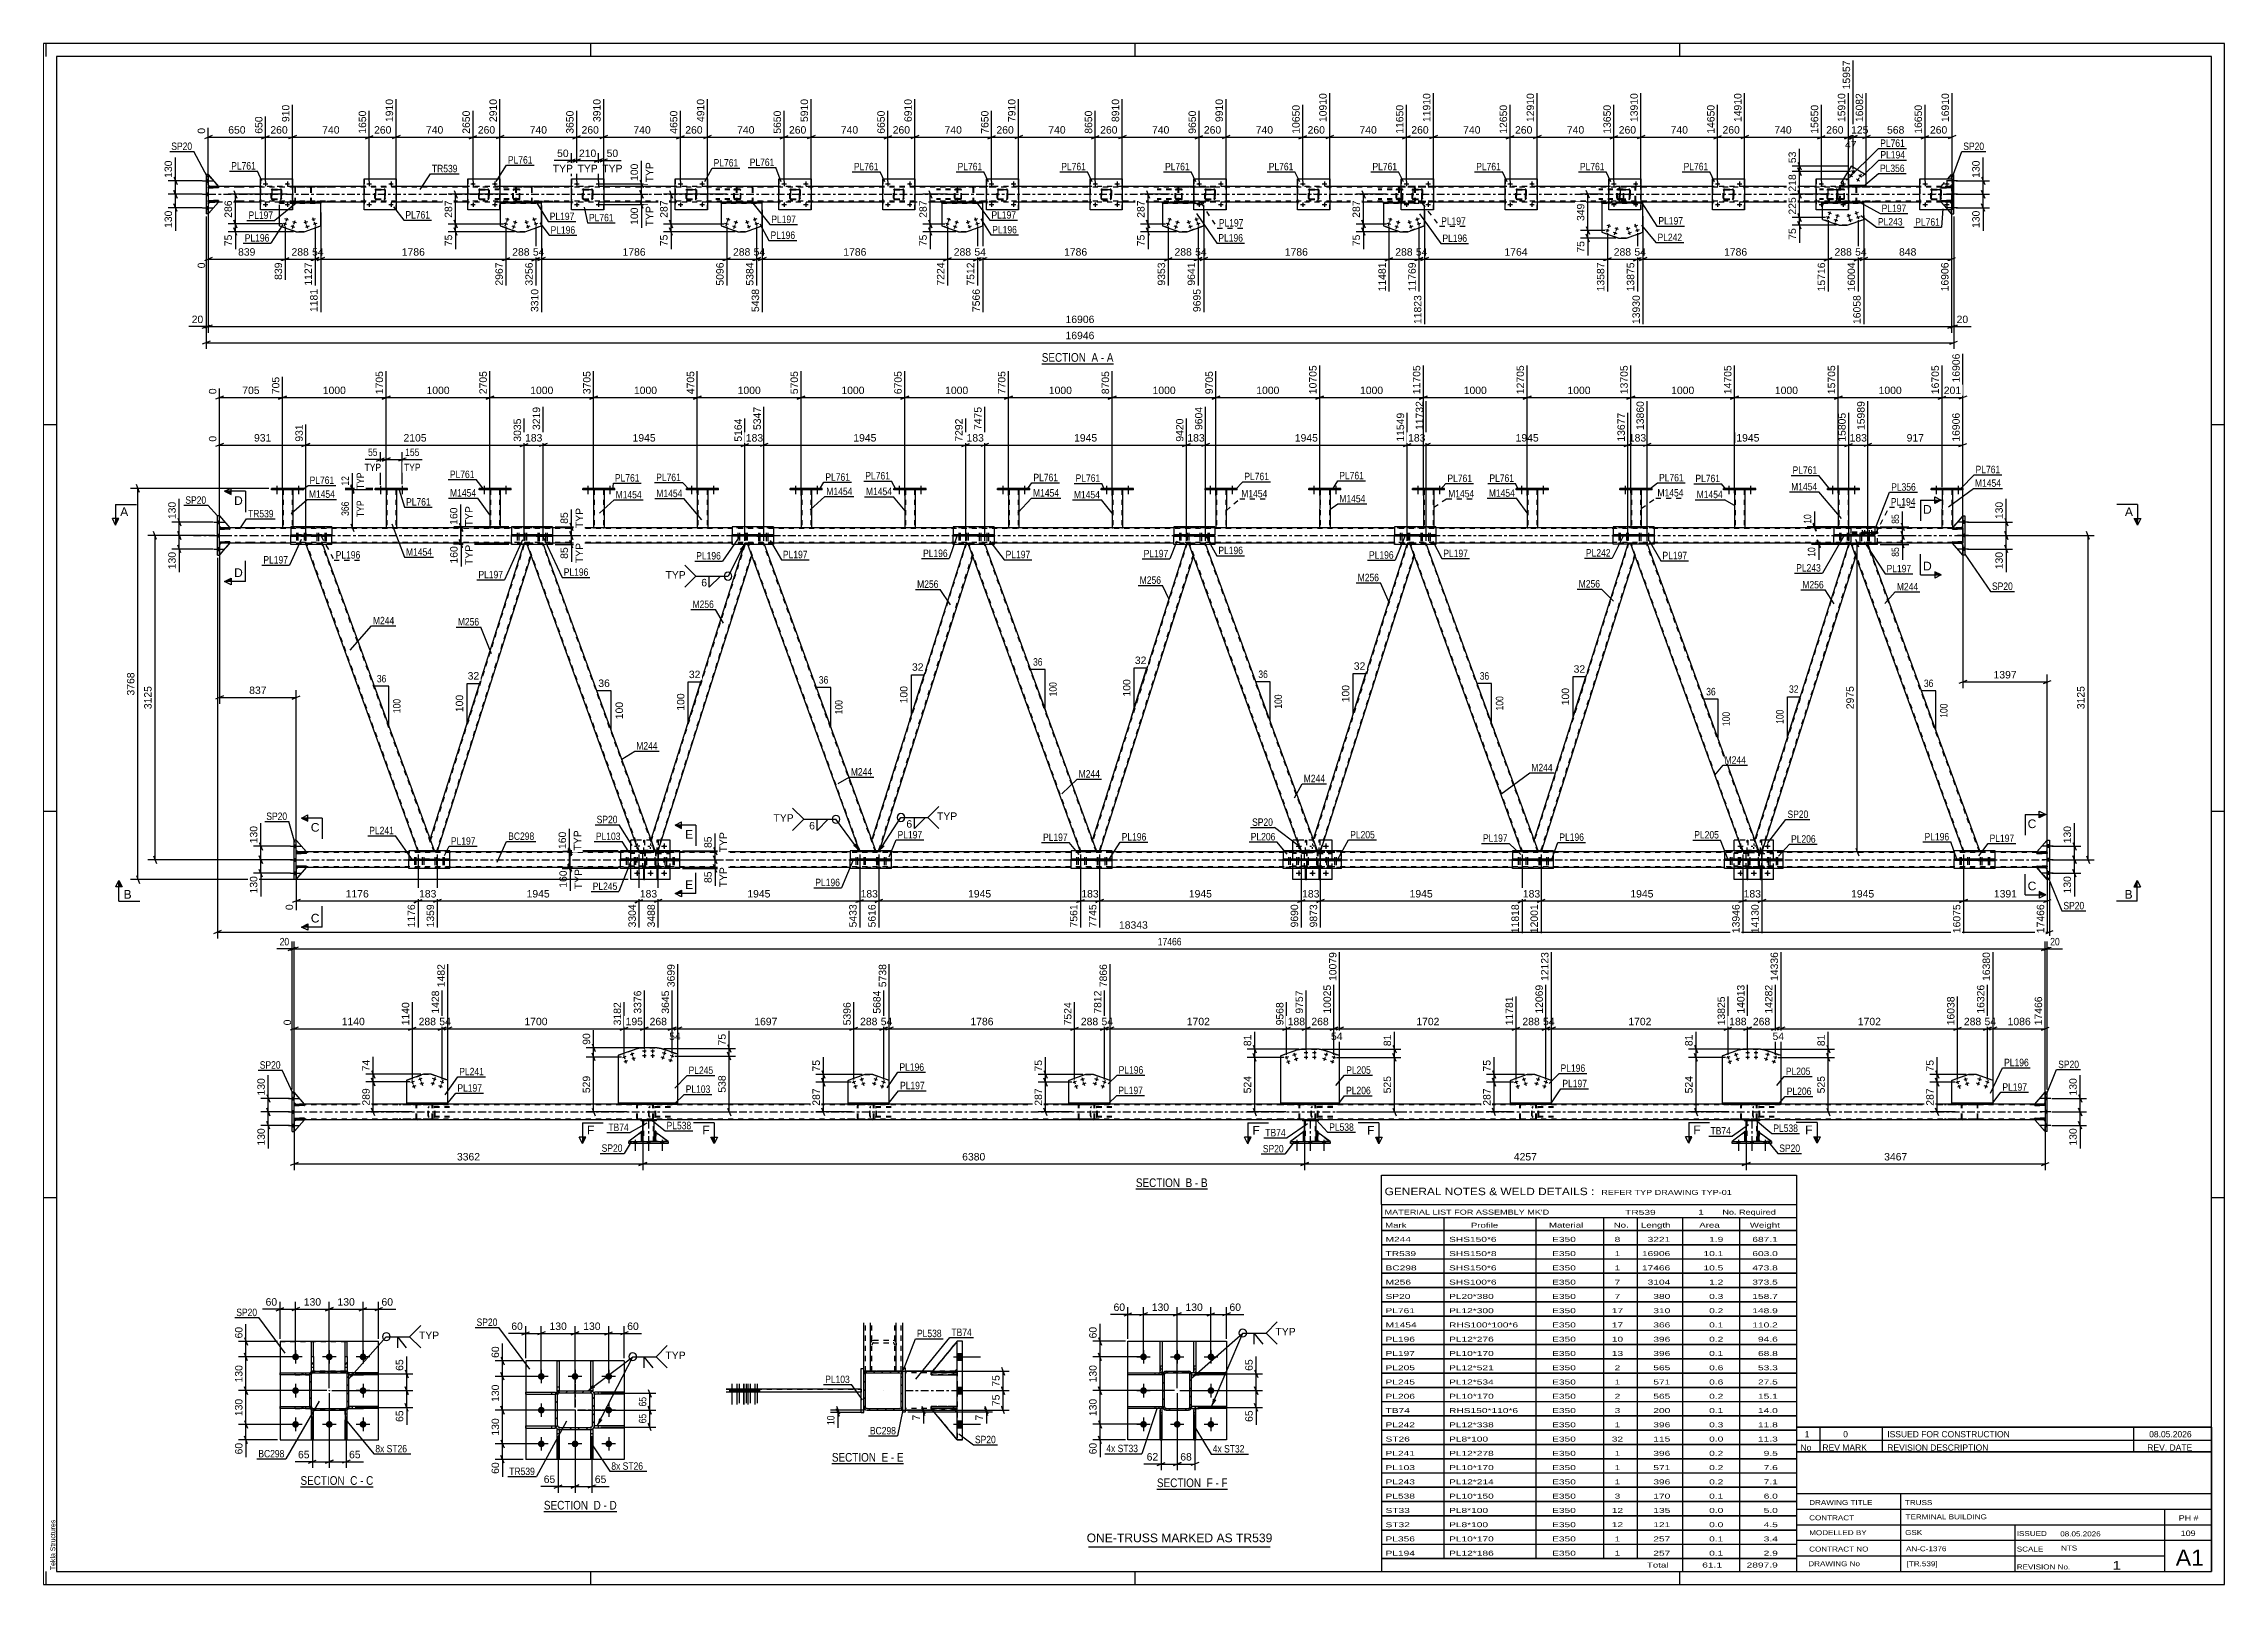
# Paper-space layout 'Layout1' of a CAD drawing. Header units: millimetres. Extents: x 0 to 841, y 0 to 594.
# The model-space entities are those that its viewports show. They can reach past a viewport. Long polylines and large blocks are cut down to what shows.
import ezdxf

# ---------------------------------------------------------------- set-up
doc = ezdxf.new("R2010")
doc.units = ezdxf.units.MM
doc.linetypes.add('DXK_LINE_DOT2', pattern=[3.9198, 1.9599, -1.9599])
doc.linetypes.add('DXK_LINE_DOT3', pattern=[5.9187, 2.979, -0.9799, 0.9799, -0.9799])
doc.layers.add('Viewport layer', color=7, linetype='Continuous', plot=False)
doc.styles.add('Arial', font='ARIAL.TTF', dxfattribs={"height": 0.2})
doc.styles.add('Arial Narrow', font='ARIALN.TTF', dxfattribs={"height": 0.2})

# ---------------------------------------------------------------- blocks, each defined once
blk = doc.blocks.new('Unknown-318892922-1115')
at = {"color": 5, "linetype": 'Continuous'}
for p, q in [((773.35, 189.64), (-67.65, 189.64)), ((-67.65, 189.64), (-67.65, -404.36)), ((-66.65, 184.64), (-66.65, 189.64)), ((143.35, 184.64), (143.35, 189.64)), ((353.35, 184.64), (353.35, 189.64)), ((563.35, 184.64), (563.35, 189.64)), ((773.35, -404.36), (773.35, 189.64)), ((768.35, 184.64), (-62.65, 184.64)), ((-62.65, 184.64), (-62.65, -399.36)), ((768.35, -399.36), (768.35, 184.64)), ((-62.65, 42.64), (-67.65, 42.64)), ((773.35, 42.64), (768.35, 42.64)), ((-62.65, -106.36), (-67.65, -106.36)), ((773.35, -106.36), (768.35, -106.36)), ((-62.65, -255.36), (-67.65, -255.36)), ((773.35, -255.36), (768.35, -255.36)), ((-66.65, -404.36), (-66.65, -399.36)), ((-62.65, -399.36), (768.35, -399.36)), ((143.35, -404.36), (143.35, -399.36)), ((353.35, -404.36), (353.35, -399.36)), ((563.35, -404.36), (563.35, -399.36)), ((-67.65, -404.36), (773.35, -404.36))]:
    blk.add_line(p, q, dxfattribs=at)
at = {"color": 174, "linetype": 'Continuous', "style": 'Arial'}
blk.add_text('Tekla Structures', height=1.9102, rotation=90, dxfattribs=at).set_placement((-63.15, -398.86))
blk = doc.blocks.new('Unknown-318892922-12 - 5491')
at = {"color": 6, "linetype": 'Continuous'}
blk.add_line((317.28, 66.24), (344.93, 66.24), dxfattribs=at)
at = {"color": 0, "linetype": 'Continuous'}
blk.add_wipeout([(335.39, 66.99), (335.39, 70.49), (317.28, 70.49), (317.28, 66.99)], dxfattribs=at)
blk.add_wipeout([(339, 66.99), (339, 70.49), (336.44, 70.49), (336.44, 66.99)], dxfattribs=at)
at = {"color": 7, "linetype": 'Continuous', "style": 'Arial Narrow'}
blk.add_text('SECTION ', height=3.34, dxfattribs=at).set_placement((317.28, 66.99))
at = {"color": 0, "linetype": 'Continuous'}
blk.add_wipeout([(341.32, 66.99), (341.32, 70.49), (340.05, 70.49), (340.05, 66.99)], dxfattribs=at)
blk.add_wipeout([(344.93, 66.99), (344.93, 70.49), (342.37, 70.49), (342.37, 66.99)], dxfattribs=at)
at = {"color": 7, "linetype": 'Continuous', "style": 'Arial Narrow'}
for s, p in [('A', (336.44, 66.99)), ('-', (340.05, 66.99)), ('A', (342.37, 66.99))]:
    blk.add_text(s, height=3.34, dxfattribs=at).set_placement(p)
blk = doc.blocks.new('Unknown-318892922-13 - 7232')
at = {"color": 6, "linetype": 'Continuous'}
blk.add_line((125.29, -376.26), (153.36, -376.26), dxfattribs=at)
at = {"color": 0, "linetype": 'Continuous'}
blk.add_wipeout([(143.4, -375.51), (143.4, -372.01), (125.29, -372.01), (125.29, -375.51)], dxfattribs=at)
blk.add_wipeout([(147.21, -375.51), (147.21, -372.01), (144.45, -372.01), (144.45, -375.51)], dxfattribs=at)
at = {"color": 7, "linetype": 'Continuous', "style": 'Arial Narrow'}
blk.add_text('SECTION ', height=3.34, dxfattribs=at).set_placement((125.29, -375.51))
at = {"color": 0, "linetype": 'Continuous'}
blk.add_wipeout([(149.54, -375.51), (149.54, -372.01), (148.26, -372.01), (148.26, -375.51)], dxfattribs=at)
blk.add_wipeout([(153.36, -375.51), (153.36, -372.01), (150.59, -372.01), (150.59, -375.51)], dxfattribs=at)
at = {"color": 7, "linetype": 'Continuous', "style": 'Arial Narrow'}
for s, p in [('D', (144.45, -375.51)), ('-', (148.26, -375.51)), ('D', (150.59, -375.51))]:
    blk.add_text(s, height=3.34, dxfattribs=at).set_placement(p)
blk = doc.blocks.new('Unknown-318892922-14 - 6928')
at = {"color": 6, "linetype": 'Continuous'}
blk.add_line((236.34, -357.8), (263.99, -357.8), dxfattribs=at)
at = {"color": 0, "linetype": 'Continuous'}
blk.add_wipeout([(254.45, -357.05), (254.45, -353.55), (236.34, -353.55), (236.34, -357.05)], dxfattribs=at)
blk.add_wipeout([(258.05, -357.05), (258.05, -353.55), (255.5, -353.55), (255.5, -357.05)], dxfattribs=at)
at = {"color": 7, "linetype": 'Continuous', "style": 'Arial Narrow'}
blk.add_text('SECTION ', height=3.34, dxfattribs=at).set_placement((236.34, -357.05))
at = {"color": 0, "linetype": 'Continuous'}
blk.add_wipeout([(260.38, -357.05), (260.38, -353.55), (259.1, -353.55), (259.1, -357.05)], dxfattribs=at)
blk.add_wipeout([(263.99, -357.05), (263.99, -353.55), (261.43, -353.55), (261.43, -357.05)], dxfattribs=at)
at = {"color": 7, "linetype": 'Continuous', "style": 'Arial Narrow'}
for s, p in [('E', (255.5, -357.05)), ('-', (259.1, -357.05)), ('E', (261.43, -357.05))]:
    blk.add_text(s, height=3.34, dxfattribs=at).set_placement(p)
blk = doc.blocks.new('Unknown-318892922-15 - 1231')
at = {"color": 6, "linetype": 'Continuous'}
blk.add_line((361.7, -367.62), (388.92, -367.62), dxfattribs=at)
at = {"color": 0, "linetype": 'Continuous'}
blk.add_wipeout([(379.81, -366.87), (379.81, -363.37), (361.7, -363.37), (361.7, -366.87)], dxfattribs=at)
blk.add_wipeout([(383.2, -366.87), (383.2, -363.37), (380.86, -363.37), (380.86, -366.87)], dxfattribs=at)
at = {"color": 7, "linetype": 'Continuous', "style": 'Arial Narrow'}
blk.add_text('SECTION ', height=3.34, dxfattribs=at).set_placement((361.7, -366.87))
at = {"color": 0, "linetype": 'Continuous'}
blk.add_wipeout([(385.53, -366.87), (385.53, -363.37), (384.25, -363.37), (384.25, -366.87)], dxfattribs=at)
blk.add_wipeout([(388.92, -366.87), (388.92, -363.37), (386.58, -363.37), (386.58, -366.87)], dxfattribs=at)
at = {"color": 7, "linetype": 'Continuous', "style": 'Arial Narrow'}
for s, p in [('F', (380.86, -366.87)), ('-', (384.25, -366.87)), ('F', (386.58, -366.87))]:
    blk.add_text(s, height=3.34, dxfattribs=at).set_placement(p)
blk = doc.blocks.new('Unknown-318892922-16 - 1790')
at = {"color": 6, "linetype": 'Continuous'}
blk.add_line((31.42, -366.74), (59.49, -366.74), dxfattribs=at)
at = {"color": 0, "linetype": 'Continuous'}
blk.add_wipeout([(49.53, -365.99), (49.53, -362.49), (31.42, -362.49), (31.42, -365.99)], dxfattribs=at)
blk.add_wipeout([(53.35, -365.99), (53.35, -362.49), (50.58, -362.49), (50.58, -365.99)], dxfattribs=at)
at = {"color": 7, "linetype": 'Continuous', "style": 'Arial Narrow'}
blk.add_text('SECTION ', height=3.34, dxfattribs=at).set_placement((31.42, -365.99))
at = {"color": 0, "linetype": 'Continuous'}
blk.add_wipeout([(55.67, -365.99), (55.67, -362.49), (54.4, -362.49), (54.4, -365.99)], dxfattribs=at)
blk.add_wipeout([(59.49, -365.99), (59.49, -362.49), (56.72, -362.49), (56.72, -365.99)], dxfattribs=at)
at = {"color": 7, "linetype": 'Continuous', "style": 'Arial Narrow'}
for s, p in [('C', (50.58, -365.99)), ('-', (54.4, -365.99)), ('C', (56.72, -365.99))]:
    blk.add_text(s, height=3.34, dxfattribs=at).set_placement(p)
blk = doc.blocks.new('Unknown-318892922-17 - 2316')
at = {"color": 6, "linetype": 'Continuous'}
blk.add_line((353.58, -251.93), (381.23, -251.93), dxfattribs=at)
at = {"color": 0, "linetype": 'Continuous'}
blk.add_wipeout([(371.69, -251.18), (371.69, -247.68), (353.58, -247.68), (353.58, -251.18)], dxfattribs=at)
blk.add_wipeout([(375.29, -251.18), (375.29, -247.68), (372.74, -247.68), (372.74, -251.18)], dxfattribs=at)
at = {"color": 7, "linetype": 'Continuous', "style": 'Arial Narrow'}
blk.add_text('SECTION ', height=3.34, dxfattribs=at).set_placement((353.58, -251.18))
at = {"color": 0, "linetype": 'Continuous'}
blk.add_wipeout([(377.62, -251.18), (377.62, -247.68), (376.34, -247.68), (376.34, -251.18)], dxfattribs=at)
blk.add_wipeout([(381.23, -251.18), (381.23, -247.68), (378.67, -247.68), (378.67, -251.18)], dxfattribs=at)
at = {"color": 7, "linetype": 'Continuous', "style": 'Arial Narrow'}
for s, p in [('B', (372.74, -251.18)), ('-', (376.34, -251.18)), ('B', (378.67, -251.18))]:
    blk.add_text(s, height=3.34, dxfattribs=at).set_placement(p)
blk = doc.blocks.new('Bolt-318892922-3544 - 3449')
at = {"linetype": 'Continuous'}
for points in [[(123.24, 0.23), (122.52, 0.23), (122.52, -0.25), (123.24, -0.25)], [(123.84, 0.23), (123.12, 0.23), (123.12, -0.25), (123.84, -0.25)], [(126.25, 0.23), (125.53, 0.23), (125.53, -0.25), (126.25, -0.25)], [(126.85, 0.23), (126.13, 0.23), (126.13, -0.25), (126.85, -0.25)]]:
    blk.add_hatch(color=1, dxfattribs=at).paths.add_polyline_path(points)
at = {"color": 1, "linetype": 'Continuous'}
for p, q in [((122.52, 0.23), (122.52, -0.25)), ((122.88, 1.04), (122.88, -2.16)), ((123.12, 0.23), (123.12, -0.25)), ((123.24, 0.23), (123.24, -0.25)), ((123.48, 1.04), (123.48, -2.16)), ((123.84, 0.23), (123.84, -0.25)), ((125.53, 0.23), (125.53, -0.25)), ((125.89, 1.04), (125.89, -2.16)), ((126.13, 0.23), (126.13, -0.25)), ((126.25, 0.23), (126.25, -0.25)), ((126.49, 1.04), (126.49, -2.16)), ((126.85, 0.23), (126.85, -0.25))]:
    blk.add_line(p, q, dxfattribs=at)
blk = doc.blocks.new('Part-318892922-3545 - 3449')
at = {"color": 2, "linetype": 'Continuous'}
for p, q in [((0.16, 2.44), (0.16, 2.76)), ((0.16, 2.76), (4.16, 2.76)), ((4.16, 2.44), (0.16, 2.44)), ((4.16, 2.76), (4.16, 2.44))]:
    blk.add_line(p, q, dxfattribs=at)
at = {"color": 7, "linetype": 'DXK_LINE_DOT2'}
blk.add_line((0.76, 2.44), (0.76, 2.76), dxfattribs=at)
blk = doc.blocks.new('Bolt-318892922-3481 - 3449')
at = {"linetype": 'Continuous'}
for points in [[(38.1, 0.23), (37.38, 0.23), (37.38, -0.25), (38.1, -0.25)], [(38.7, 0.23), (37.98, 0.23), (37.98, -0.25), (38.7, -0.25)], [(41.12, 0.23), (40.4, 0.23), (40.4, -0.25), (41.12, -0.25)], [(41.72, 0.23), (41, 0.23), (41, -0.25), (41.72, -0.25)]]:
    blk.add_hatch(color=1, dxfattribs=at).paths.add_polyline_path(points)
at = {"color": 1, "linetype": 'Continuous'}
for p, q in [((37.38, 0.23), (37.38, -0.25)), ((37.74, 1.03), (37.74, -2.17)), ((37.98, 0.23), (37.98, -0.25)), ((38.1, 0.23), (38.1, -0.25)), ((38.34, 1.03), (38.34, -2.17)), ((38.7, 0.23), (38.7, -0.25)), ((40.4, 0.23), (40.4, -0.25)), ((40.76, 1.03), (40.76, -2.17)), ((41, 0.23), (41, -0.25)), ((41.12, 0.23), (41.12, -0.25)), ((41.36, 1.03), (41.36, -2.17)), ((41.72, 0.23), (41.72, -0.25))]:
    blk.add_line(p, q, dxfattribs=at)
blk = doc.blocks.new('Part-318892922-3465 - 3449')
at = {"color": 7, "linetype": 'DXK_LINE_DOT2'}
for p, q in [((380.42, -3), (374.03, -3)), ((374.18, -3.4), (374.03, -3)), ((417.6, -122), (374.29, -3)), ((423.48, -122), (380.16, -3)), ((380.57, -3.4), (380.42, -3)), ((417.35, -122), (417.2, -121.59)), ((423.73, -122), (417.35, -122)), ((423.73, -122), (423.58, -121.59))]:
    blk.add_line(p, q, dxfattribs=at)
at = {"color": 2, "linetype": 'Continuous'}
for p, q in [((417.2, -121.59), (374.18, -3.4)), ((423.58, -121.59), (380.57, -3.4))]:
    blk.add_line(p, q, dxfattribs=at)
blk = doc.blocks.new('Bolt-318892922-3651 - 3449')
at = {"linetype": 'Continuous'}
for points in [[(590.66, -124.75), (589.94, -124.75), (589.94, -125.23), (590.66, -125.23)], [(590.66, -124.75), (589.94, -124.75), (589.94, -125.23), (590.66, -125.23)], [(593.86, -124.75), (593.14, -124.75), (593.14, -125.23), (593.86, -125.23)], [(593.86, -124.75), (593.14, -124.75), (593.14, -125.23), (593.86, -125.23)]]:
    blk.add_hatch(color=1, dxfattribs=at).paths.add_polyline_path(points)
at = {"color": 1, "linetype": 'Continuous'}
for p, q in [((589.94, -124.75), (589.94, -125.23)), ((589.94, -124.75), (589.94, -125.23)), ((590.3, -123.95), (590.3, -127.15)), ((590.3, -123.95), (590.3, -127.15)), ((590.66, -124.75), (590.66, -125.23)), ((590.66, -124.75), (590.66, -125.23)), ((593.14, -124.75), (593.14, -125.23)), ((593.14, -124.75), (593.14, -125.23)), ((593.5, -123.95), (593.5, -127.15)), ((593.5, -123.95), (593.5, -127.15)), ((593.86, -124.75), (593.86, -125.23)), ((593.86, -124.75), (593.86, -125.23))]:
    blk.add_line(p, q, dxfattribs=at)
blk = doc.blocks.new('Part-318892922-3470 - 3449')
at = {"color": 7, "linetype": 'DXK_LINE_DOT2'}
for p, q in [((465.55, -3), (459.17, -3)), ((459.32, -3.4), (459.17, -3)), ((502.74, -122), (459.42, -3)), ((508.61, -122), (465.3, -3)), ((465.7, -3.4), (465.55, -3)), ((502.48, -122), (502.33, -121.59)), ((508.87, -122), (502.48, -122)), ((508.87, -122), (508.72, -121.59))]:
    blk.add_line(p, q, dxfattribs=at)
at = {"color": 2, "linetype": 'Continuous'}
for p, q in [((502.33, -121.59), (459.32, -3.4)), ((508.72, -121.59), (465.7, -3.4))]:
    blk.add_line(p, q, dxfattribs=at)
blk = doc.blocks.new('Part-318892922-3475 - 3449')
at = {"color": 2, "linetype": 'Continuous'}
for p, q in [((128.66, 0.24), (112.8, 0.24)), ((112.8, 0.23), (119.21, 0.23)), ((112.8, 0.23), (112.8, -0.25)), ((119.21, 0.23), (122.25, 0.23)), ((119.21, 0.23), (119.21, -0.25)), ((122.25, 0.23), (128.66, 0.23)), ((122.25, 0.23), (122.25, -0.25)), ((128.66, -0.25), (128.66, 0.23)), ((119.21, -0.25), (112.8, -0.25)), ((122.25, -0.25), (119.21, -0.25)), ((122.25, -0.25), (128.66, -0.25))]:
    blk.add_line(p, q, dxfattribs=at)
at = {"color": 7, "linetype": 'DXK_LINE_DOT2'}
for p, q in [((112.8, 0.24), (112.8, 0.23)), ((112.8, 0.24), (112.8, 0.23)), ((128.66, 0.23), (128.66, 0.24)), ((128.66, 0.23), (128.66, 0.24)), ((128.66, -0.24), (112.8, -0.24))]:
    blk.add_line(p, q, dxfattribs=at)
blk = doc.blocks.new('Part-318892922-3546 - 3449')
at = {"color": 7, "linetype": 'DXK_LINE_DOT2'}
for p, q in [((30.36, -128), (29.76, -128.6)), ((29.76, -132.6), (33.76, -128)), ((29.76, -128.6), (29.76, -132.6)), ((33.76, -128), (30.36, -128))]:
    blk.add_line(p, q, dxfattribs=at)
blk = doc.blocks.new('Part-318892922-3482 - 3449')
at = {"color": 7, "linetype": 'DXK_LINE_DOT2'}
for p, q in [((419.44, -122.48), (419.48, -122.3)), ((419.48, -122.3), (419.44, -122.48)), ((419.44, -127.52), (419.44, -122.48)), ((419.68, -122.48), (419.7, -122.39)), ((419.68, -127.52), (419.68, -122.48)), ((419.7, -122.39), (419.75, -122.31)), ((419.74, -122.04), (419.92, -122)), ((419.92, -122), (419.74, -122.04)), ((419.75, -122.31), (419.83, -122.26)), ((419.83, -122.26), (419.92, -122.24)), ((423.36, -122), (419.92, -122)), ((419.92, -122.24), (423.36, -122.24)), ((423.36, -122), (423.55, -122.04)), ((423.55, -122.04), (423.36, -122)), ((423.36, -122.24), (423.45, -122.26)), ((423.45, -122.26), (423.53, -122.31)), ((423.53, -122.31), (423.58, -122.39)), ((423.58, -122.39), (423.6, -122.48)), ((423.6, -127.52), (423.6, -122.48)), ((423.81, -122.3), (423.84, -122.48)), ((423.84, -122.48), (423.81, -122.3)), ((423.84, -127.52), (423.84, -122.48)), ((419.48, -127.7), (419.44, -127.52)), ((419.44, -127.52), (419.48, -127.7)), ((419.7, -127.61), (419.68, -127.52)), ((419.75, -127.69), (419.7, -127.61)), ((419.92, -128), (419.74, -127.96)), ((419.74, -127.96), (419.92, -128)), ((419.83, -127.74), (419.75, -127.69)), ((419.92, -127.76), (419.83, -127.74)), ((423.36, -127.76), (419.92, -127.76)), ((423.36, -128), (419.92, -128)), ((423.45, -127.74), (423.36, -127.76)), ((423.55, -127.96), (423.36, -128)), ((423.36, -128), (423.55, -127.96)), ((423.53, -127.69), (423.45, -127.74)), ((423.58, -127.61), (423.53, -127.69)), ((423.6, -127.52), (423.58, -127.61)), ((423.84, -127.52), (423.81, -127.7)), ((423.81, -127.7), (423.84, -127.52))]:
    blk.add_line(p, q, dxfattribs=at)
at = {"color": 7, "linetype": 'DXK_LINE_DOT3'}
blk.add_line((421.64, -125), (421.64, -125), dxfattribs=at)
at = {"color": 7, "linetype": 'DXK_LINE_DOT2'}
for centre, start, end in [((419.92, -122.48), 112.50001, 157.50001), ((419.92, -122.48), 112.50001, 157.50001), ((423.36, -122.48), 22.50001, 67.50001), ((423.36, -122.48), 22.50001, 67.50001), ((419.92, -127.52), 202.50001, 247.50001), ((419.92, -127.52), 202.50001, 247.50001), ((423.36, -127.52), 292.50001, 337.50001), ((423.36, -127.52), 292.50001, 337.50001)]:
    blk.add_arc(centre, 0.48, start, end, dxfattribs=at)
blk = doc.blocks.new('Part-318892922-3885 - 3449')
at = {"color": 7, "linetype": 'DXK_LINE_DOT2'}
for p, q in [((174.03, -122.23), (168.63, -122.23)), ((168.63, -122.23), (168.63, -122.55)), ((168.63, -122.55), (174.03, -122.55)), ((169.23, -122.55), (169.23, -122.23)), ((174.03, -122.55), (174.03, -122.23))]:
    blk.add_line(p, q, dxfattribs=at)
blk = doc.blocks.new('Part-318892922-3547 - 3449')
at = {"color": 7, "linetype": 'DXK_LINE_DOT2'}
for p, q in [((419, -122.24), (419, -117.4)), ((419, -117.4), (419.32, -117.4)), ((419.32, -117.4), (419.32, -122.24)), ((419, -121.64), (419.32, -121.64)), ((419.32, -122.24), (419, -122.24))]:
    blk.add_line(p, q, dxfattribs=at)
blk = doc.blocks.new('Part-318892922-3483 - 3449')
at = {"color": 7, "linetype": 'DXK_LINE_DOT2'}
for p, q in [((589.58, -127.76), (589.26, -127.76)), ((589.26, -128.39), (589.26, -127.76)), ((589.26, -128.36), (589.58, -128.36)), ((589.58, -128.39), (589.58, -127.76))]:
    blk.add_line(p, q, dxfattribs=at)
at = {"color": 2, "linetype": 'Continuous'}
for p, q in [((589.26, -132.6), (589.26, -128.39)), ((589.26, -132.6), (589.58, -132.6)), ((589.58, -132.6), (589.58, -128.39))]:
    blk.add_line(p, q, dxfattribs=at)
blk = doc.blocks.new('Part-318892922-3878 - 3449')
at = {"color": 2, "linetype": 'Continuous'}
for p, q in [((100.26, 17.64), (100.26, 18.12)), ((112.66, 18.12), (100.26, 18.12)), ((112.66, 17.64), (100.26, 17.64)), ((112.66, 17.64), (112.66, 18.12))]:
    blk.add_line(p, q, dxfattribs=at)
blk = doc.blocks.new('Bolt-318892922-3757 - 3449')
at = {"linetype": 'Continuous'}
for points in [[(705.86, -120.32), (705.86, -119.28), (705.06, -119.28), (705.06, -120.32)], [(705.86, -120.32), (705.86, -119.28), (705.06, -119.28), (705.06, -120.32)], [(705.86, -120.32), (705.86, -119.28), (705.06, -119.28), (705.06, -120.32)], [(705.86, -125.52), (705.86, -124.48), (705.06, -124.48), (705.06, -125.52)], [(705.86, -125.52), (705.86, -124.48), (705.06, -124.48), (705.06, -125.52)], [(705.86, -130.72), (705.86, -129.68), (705.06, -129.68), (705.06, -130.72)], [(705.86, -130.72), (705.86, -129.68), (705.06, -129.68), (705.06, -130.72)], [(705.86, -130.72), (705.86, -129.68), (705.06, -129.68), (705.06, -130.72)]]:
    blk.add_hatch(color=1, dxfattribs=at).paths.add_polyline_path(points)
at = {"color": 1, "linetype": 'Continuous'}
for p, q in [((707.26, -119.8), (703.06, -119.8)), ((707.26, -119.8), (703.06, -119.8)), ((707.26, -119.8), (703.06, -119.8)), ((707.26, -125), (703.06, -125)), ((707.26, -125), (703.06, -125)), ((705.86, -119.28), (705.06, -119.28)), ((705.86, -119.28), (705.06, -119.28)), ((705.86, -119.28), (705.06, -119.28)), ((705.86, -120.32), (705.06, -120.32)), ((705.86, -120.32), (705.06, -120.32)), ((705.86, -120.32), (705.06, -120.32)), ((705.86, -124.48), (705.06, -124.48)), ((705.86, -124.48), (705.06, -124.48)), ((705.86, -125.52), (705.06, -125.52)), ((705.86, -125.52), (705.06, -125.52)), ((707.26, -130.2), (703.06, -130.2)), ((707.26, -130.2), (703.06, -130.2)), ((707.26, -130.2), (703.06, -130.2)), ((705.86, -129.68), (705.06, -129.68)), ((705.86, -129.68), (705.06, -129.68)), ((705.86, -129.68), (705.06, -129.68)), ((705.86, -130.72), (705.06, -130.72)), ((705.86, -130.72), (705.06, -130.72)), ((705.86, -130.72), (705.06, -130.72))]:
    blk.add_line(p, q, dxfattribs=at)
blk = doc.blocks.new('Part-318892922-3548 - 3449')
at = {"color": 7, "linetype": 'DXK_LINE_DOT2'}
for p, q in [((29.76, -121.4), (29.76, -117.4)), ((29.76, -117.4), (33.76, -122)), ((30.36, -122), (29.76, -121.4)), ((33.76, -122), (30.36, -122))]:
    blk.add_line(p, q, dxfattribs=at)
blk = doc.blocks.new('Part-318892922-3693 - 3449')
at = {"color": 2, "linetype": 'Continuous'}
for p, q in [((432.93, -124.75), (410.33, -124.75)), ((410.33, -124.75), (410.33, -124.75)), ((410.33, -124.75), (416.74, -124.75)), ((410.33, -124.75), (410.33, -124.75)), ((410.33, -125.23), (410.33, -124.75)), ((416.74, -125.23), (410.33, -125.23)), ((416.74, -124.75), (418.23, -124.75)), ((416.74, -124.75), (416.74, -125.23)), ((418.23, -125.23), (416.74, -125.23)), ((418.23, -124.75), (425.03, -124.75)), ((418.23, -124.75), (418.23, -125.23)), ((425.03, -125.23), (418.23, -125.23)), ((425.03, -124.75), (426.52, -124.75)), ((425.03, -124.75), (425.03, -125.23)), ((426.52, -125.23), (425.03, -125.23)), ((426.52, -124.75), (432.93, -124.75)), ((426.52, -124.75), (426.52, -125.23)), ((426.52, -125.23), (432.93, -125.23)), ((432.93, -124.75), (432.93, -124.75)), ((432.93, -124.75), (432.93, -124.75)), ((432.93, -125.23), (432.93, -124.75))]:
    blk.add_line(p, q, dxfattribs=at)
at = {"color": 7, "linetype": 'DXK_LINE_DOT2'}
blk.add_line((432.93, -125.23), (410.33, -125.23), dxfattribs=at)
blk = doc.blocks.new('Part-318892922-3484 - 3449')
at = {"color": 7, "linetype": 'DXK_LINE_DOT2'}
for p, q in [((424.52, -127.76), (424.2, -127.76)), ((424.2, -128.39), (424.2, -127.76)), ((424.2, -128.36), (424.52, -128.36)), ((424.52, -128.39), (424.52, -127.76))]:
    blk.add_line(p, q, dxfattribs=at)
at = {"color": 2, "linetype": 'Continuous'}
for p, q in [((424.2, -132.6), (424.2, -128.39)), ((424.2, -132.6), (424.52, -132.6)), ((424.52, -132.6), (424.52, -128.39))]:
    blk.add_line(p, q, dxfattribs=at)
blk = doc.blocks.new('Part-318892922-3549 - 3449')
at = {"color": 7, "linetype": 'DXK_LINE_DOT2'}
for p, q in [((589.71, -127.44), (584.31, -127.44)), ((584.31, -127.44), (584.31, -127.76)), ((589.71, -127.76), (584.31, -127.76)), ((589.11, -127.76), (589.11, -127.44)), ((589.71, -127.76), (589.71, -127.44))]:
    blk.add_line(p, q, dxfattribs=at)
blk = doc.blocks.new('Part-318892922-3485 - 3449')
at = {"color": 7, "linetype": 'DXK_LINE_DOT2'}
for p, q in [((589.26, -122.24), (589.26, -117.4)), ((589.26, -117.4), (589.58, -117.4)), ((589.58, -117.4), (589.58, -122.24)), ((589.26, -121.64), (589.58, -121.64)), ((589.58, -122.24), (589.26, -122.24))]:
    blk.add_line(p, q, dxfattribs=at)
blk = doc.blocks.new('Part-318892922-3550 - 3449')
at = {"color": 7, "linetype": 'DXK_LINE_DOT2'}
for p, q in [((589.71, -122.24), (584.31, -122.24)), ((584.31, -122.24), (584.31, -122.56)), ((589.71, -122.56), (584.31, -122.56)), ((589.11, -122.56), (589.11, -122.24)), ((589.71, -122.56), (589.71, -122.24))]:
    blk.add_line(p, q, dxfattribs=at)
blk = doc.blocks.new('Bolt-318892922-3603 - 3449')
at = {"linetype": 'Continuous'}
for points in [[(378.64, 0.23), (377.92, 0.23), (377.92, -0.25), (378.64, -0.25)], [(379.24, 0.23), (378.52, 0.23), (378.52, -0.25), (379.24, -0.25)], [(381.65, 0.23), (380.93, 0.23), (380.93, -0.25), (381.65, -0.25)], [(382.26, 0.23), (381.54, 0.23), (381.54, -0.25), (382.26, -0.25)]]:
    blk.add_hatch(color=1, dxfattribs=at).paths.add_polyline_path(points)
at = {"color": 1, "linetype": 'Continuous'}
for p, q in [((377.92, 0.23), (377.92, -0.25)), ((378.28, 1.04), (378.28, -2.16)), ((378.52, 0.23), (378.52, -0.25)), ((378.64, 0.23), (378.64, -0.25)), ((378.88, 1.04), (378.88, -2.16)), ((379.24, 0.23), (379.24, -0.25)), ((380.93, 0.23), (380.93, -0.25)), ((381.29, 1.04), (381.29, -2.16)), ((381.54, 0.23), (381.54, -0.25)), ((381.65, 0.23), (381.65, -0.25)), ((381.9, 1.04), (381.9, -2.16)), ((382.26, 0.23), (382.26, -0.25))]:
    blk.add_line(p, q, dxfattribs=at)
blk = doc.blocks.new('Part-318892922-3486 - 3449')
at = {"color": 7, "linetype": 'DXK_LINE_DOT2'}
for p, q in [((424.2, -122.24), (424.2, -117.4)), ((424.2, -117.4), (424.52, -117.4)), ((424.52, -117.4), (424.52, -122.24)), ((424.2, -121.64), (424.52, -121.64)), ((424.52, -122.24), (424.2, -122.24))]:
    blk.add_line(p, q, dxfattribs=at)
blk = doc.blocks.new('Part-318892922-4164 - 3449')
at = {"color": 7, "linetype": 'DXK_LINE_DOT2'}
for p, q in [((624.45, 17.65), (624.45, 17.65)), ((624.45, 17.65), (624.45, 17.64)), ((624.45, 17.64), (624.45, 17.65)), ((624.49, 17.65), (624.45, 17.65)), ((624.45, 17.65), (624.49, 17.65)), ((624.59, 17.65), (624.49, 17.65)), ((624.49, 17.65), (624.59, 17.65)), ((624.75, 17.65), (624.59, 17.65)), ((624.59, 17.65), (624.75, 17.65)), ((624.69, 17.65), (624.69, 17.65)), ((624.69, 17.65), (624.69, 3)), ((624.71, 17.65), (624.69, 17.65)), ((624.69, 17.65), (624.71, 17.65)), ((624.76, 17.65), (624.71, 17.65)), ((624.71, 17.65), (624.76, 17.65)), ((628.16, 17.65), (624.75, 17.65)), ((628.16, 17.65), (624.75, 17.65)), ((628.06, 17.65), (624.76, 17.65)), ((624.76, 17.65), (624.84, 17.65)), ((628.14, 17.65), (624.84, 17.65)), ((628.14, 17.65), (628.06, 17.65)), ((628.19, 17.65), (628.14, 17.65)), ((628.14, 17.65), (628.19, 17.65)), ((628.16, 17.65), (628.31, 17.65)), ((628.31, 17.65), (628.16, 17.65)), ((628.21, 17.65), (628.19, 17.65)), ((628.19, 17.65), (628.21, 17.65)), ((628.21, 17.65), (628.21, 17.65)), ((628.21, 17.65), (628.21, 3)), ((628.31, 17.65), (628.42, 17.65)), ((628.42, 17.65), (628.31, 17.65)), ((628.42, 17.65), (628.45, 17.65)), ((628.45, 17.65), (628.42, 17.65)), ((628.45, 17.65), (628.45, 17.65)), ((628.45, 17.65), (628.45, 17.64)), ((628.45, 17.64), (628.45, 17.65)), ((624.45, 3.4), (624.45, 3)), ((624.45, 3.01), (624.48, 3.01)), ((624.48, 3), (624.45, 3)), ((624.48, 3.01), (624.59, 3.01)), ((624.59, 3), (624.48, 3)), ((624.59, 3.01), (624.74, 3.01)), ((624.74, 3), (624.59, 3)), ((624.71, 3.01), (624.69, 3.01)), ((624.69, 3), (624.71, 3)), ((624.76, 3.01), (624.71, 3.01)), ((624.71, 3), (624.76, 3)), ((628.15, 3), (624.74, 3.01)), ((628.15, 3), (624.74, 3)), ((628.06, 3), (624.76, 3.01)), ((624.76, 3), (624.84, 3)), ((628.14, 3), (624.84, 3)), ((628.14, 3), (628.06, 3)), ((628.19, 3), (628.14, 3)), ((628.14, 3), (628.19, 3)), ((628.15, 3), (628.31, 3)), ((628.31, 3), (628.15, 3)), ((628.21, 3), (628.19, 3)), ((628.19, 3), (628.21, 3)), ((628.31, 3), (628.41, 3)), ((628.41, 3), (628.31, 3)), ((628.41, 3), (628.45, 3)), ((628.45, 3), (628.41, 3)), ((628.45, 3.4), (628.45, 3))]:
    blk.add_line(p, q, dxfattribs=at)
at = {"color": 2, "linetype": 'Continuous'}
for p, q in [((624.45, 17.64), (624.45, 3.4)), ((628.45, 17.64), (628.45, 3.4))]:
    blk.add_line(p, q, dxfattribs=at)
blk = doc.blocks.new('Part-318892922-3873 - 3449')
at = {"color": 7, "linetype": 'DXK_LINE_DOT2'}
for p, q in [((64.45, 17.65), (64.45, 17.65)), ((64.45, 17.65), (64.45, 17.64)), ((64.45, 17.64), (64.45, 17.65)), ((64.49, 17.65), (64.45, 17.65)), ((64.45, 17.65), (64.49, 17.65)), ((64.59, 17.65), (64.49, 17.65)), ((64.49, 17.65), (64.59, 17.65)), ((64.75, 17.65), (64.59, 17.65)), ((64.59, 17.65), (64.75, 17.65)), ((64.69, 17.65), (64.69, 17.65)), ((64.69, 17.65), (64.69, 3)), ((64.71, 17.65), (64.69, 17.65)), ((64.69, 17.65), (64.71, 17.65)), ((64.76, 17.65), (64.71, 17.65)), ((64.71, 17.65), (64.76, 17.65)), ((68.16, 17.65), (64.75, 17.65)), ((68.16, 17.65), (64.75, 17.65)), ((68.07, 17.65), (64.76, 17.65)), ((64.76, 17.65), (64.84, 17.65)), ((68.14, 17.65), (64.84, 17.65)), ((68.14, 17.65), (68.07, 17.65)), ((68.2, 17.65), (68.14, 17.65)), ((68.14, 17.65), (68.2, 17.65)), ((68.16, 17.65), (68.31, 17.65)), ((68.31, 17.65), (68.16, 17.65)), ((68.21, 17.65), (68.2, 17.65)), ((68.2, 17.65), (68.21, 17.65)), ((68.21, 17.65), (68.21, 17.65)), ((68.21, 17.65), (68.21, 3)), ((68.31, 17.65), (68.42, 17.65)), ((68.42, 17.65), (68.31, 17.65)), ((68.42, 17.65), (68.45, 17.65)), ((68.45, 17.65), (68.42, 17.65)), ((68.45, 17.65), (68.45, 17.65)), ((68.45, 17.65), (68.45, 17.64)), ((68.45, 17.64), (68.45, 17.65)), ((64.45, 3.01), (64.49, 3.01)), ((64.49, 3.01), (64.59, 3.01)), ((64.59, 3.01), (64.75, 3.01)), ((64.69, 3.01), (64.71, 3.01)), ((64.69, 3), (64.71, 3)), ((68.06, 3), (64.71, 3.01)), ((64.71, 3), (64.75, 3)), ((68.21, 3), (64.75, 3.01)), ((64.75, 3), (64.76, 3)), ((64.76, 3), (64.84, 3)), ((68.14, 3), (64.84, 3)), ((68.14, 3), (68.06, 3)), ((68.19, 3), (68.14, 3)), ((68.14, 3), (68.19, 3)), ((68.21, 3), (68.19, 3)), ((68.19, 3), (68.21, 3)), ((68.21, 3), (68.31, 3)), ((68.31, 3), (68.41, 3)), ((68.41, 3), (68.45, 3))]:
    blk.add_line(p, q, dxfattribs=at)
at = {"color": 2, "linetype": 'Continuous'}
for p, q in [((64.45, 17.64), (64.45, 3)), ((68.45, 17.64), (68.45, 3)), ((64.49, 3), (64.45, 3)), ((64.59, 3), (64.49, 3)), ((64.75, 3), (64.59, 3)), ((68.15, 3), (64.75, 3)), ((68.31, 3), (68.15, 3)), ((68.41, 3), (68.31, 3)), ((68.45, 3), (68.41, 3))]:
    blk.add_line(p, q, dxfattribs=at)
blk = doc.blocks.new('Part-318892922-3551 - 3449')
at = {"color": 7, "linetype": 'DXK_LINE_DOT2'}
for p, q in [((705.06, -117.4), (701.06, -122)), ((705.06, -121.4), (705.06, -117.4)), ((701.06, -122), (704.46, -122)), ((704.46, -122), (705.06, -121.4))]:
    blk.add_line(p, q, dxfattribs=at)
blk = doc.blocks.new('Part-318892922-3487 - 3449')
at = {"color": 7, "linetype": 'DXK_LINE_DOT2'}
for p, q in [((419.44, -127.44), (414.04, -127.44)), ((414.04, -127.44), (414.04, -127.76)), ((419.44, -127.76), (414.04, -127.76)), ((418.84, -127.76), (418.84, -127.44)), ((419.44, -127.76), (419.44, -127.44))]:
    blk.add_line(p, q, dxfattribs=at)
blk = doc.blocks.new('Part-318892922-3552 - 3449')
at = {"color": 7, "linetype": 'DXK_LINE_DOT2'}
for p, q in [((419.44, -122.24), (414.04, -122.24)), ((414.04, -122.24), (414.04, -122.56)), ((419.44, -122.56), (414.04, -122.56)), ((418.84, -122.56), (418.84, -122.24)), ((419.44, -122.56), (419.44, -122.24))]:
    blk.add_line(p, q, dxfattribs=at)
blk = doc.blocks.new('Part-318892922-3488 - 3449')
at = {"color": 2, "linetype": 'Continuous'}
for p, q in [((29.76, -117.4), (33.76, -122)), ((30.36, -122), (29.76, -121.4)), ((33.76, -122), (30.36, -122))]:
    blk.add_line(p, q, dxfattribs=at)
at = {"color": 7, "linetype": 'DXK_LINE_DOT2'}
blk.add_line((29.76, -121.4), (29.76, -117.4), dxfattribs=at)
blk = doc.blocks.new('Bolt-318892922-4110 - 3449')
at = {"linetype": 'Continuous'}
for points in [[(587.23, -119.8, -1), (586.19, -119.8, -1)], [(597.63, -119.8, -1), (596.59, -119.8, -1)], [(587.23, -130.2, -1), (586.19, -130.2, -1)], [(592.43, -130.2, -1), (591.39, -130.2, -1)], [(597.63, -130.2, -1), (596.59, -130.2, -1)]]:
    blk.add_hatch(color=1, dxfattribs=at).paths.add_polyline_path(points)
at = {"color": 1, "linetype": 'Continuous'}
for p, q in [((585.67, -119.8), (587.75, -119.8)), ((585.67, -125), (586.36, -125)), ((586.71, -118.76), (586.71, -120.84)), ((586.71, -123.96), (586.71, -124.65)), ((586.71, -126.04), (586.71, -125.35)), ((587.75, -125), (587.06, -125)), ((590.87, -119.8), (591.56, -119.8)), ((591.91, -118.76), (591.91, -119.45)), ((591.91, -120.84), (591.91, -120.15)), ((592.95, -119.8), (592.26, -119.8)), ((596.07, -119.8), (598.15, -119.8)), ((596.07, -125), (596.76, -125)), ((597.11, -118.76), (597.11, -120.84)), ((597.11, -123.96), (597.11, -124.65)), ((597.11, -126.04), (597.11, -125.35)), ((598.15, -125), (597.46, -125)), ((585.67, -130.2), (587.75, -130.2)), ((586.71, -129.16), (586.71, -131.24)), ((590.87, -130.2), (592.95, -130.2)), ((591.91, -129.16), (591.91, -131.24)), ((596.07, -130.2), (598.15, -130.2)), ((597.11, -129.16), (597.11, -131.24))]:
    blk.add_line(p, q, dxfattribs=at)
blk = doc.blocks.new('Part-318892922-3553 - 3449')
at = {"color": 7, "linetype": 'DXK_LINE_DOT2'}
for p, q in [((429.24, -127.44), (423.84, -127.44)), ((423.84, -127.44), (423.84, -127.76)), ((423.84, -127.76), (429.24, -127.76)), ((424.44, -127.76), (424.44, -127.44)), ((429.24, -127.76), (429.24, -127.44))]:
    blk.add_line(p, q, dxfattribs=at)
blk = doc.blocks.new('Part-318892922-3792 - 3449')
at = {"color": 2, "linetype": 'Continuous'}
for p, q in [((460.25, 17.64), (460.25, 18.12)), ((472.65, 18.12), (460.25, 18.12)), ((472.65, 17.64), (460.25, 17.64)), ((472.65, 17.64), (472.65, 18.12))]:
    blk.add_line(p, q, dxfattribs=at)
blk = doc.blocks.new('Part-318892922-3489 - 3449')
at = {"color": 2, "linetype": 'Continuous'}
for p, q in [((705.06, -117.4), (701.06, -122)), ((701.06, -122), (704.46, -122)), ((704.46, -122), (705.06, -121.4))]:
    blk.add_line(p, q, dxfattribs=at)
at = {"color": 7, "linetype": 'DXK_LINE_DOT2'}
blk.add_line((705.06, -121.4), (705.06, -117.4), dxfattribs=at)
blk = doc.blocks.new('Part-318892922-3687 - 3449')
at = {"color": 2, "linetype": 'Continuous'}
for p, q in [((469.19, 0.24), (453.34, 0.24)), ((453.34, 0.23), (459.75, 0.23)), ((453.34, 0.23), (453.34, -0.25)), ((459.75, 0.23), (462.79, 0.23)), ((459.75, 0.23), (459.75, -0.25)), ((462.79, 0.23), (469.19, 0.23)), ((462.79, 0.23), (462.79, -0.25)), ((469.19, -0.25), (469.19, 0.23)), ((459.75, -0.25), (453.34, -0.25)), ((462.79, -0.25), (459.75, -0.25)), ((462.79, -0.25), (469.19, -0.25))]:
    blk.add_line(p, q, dxfattribs=at)
at = {"color": 7, "linetype": 'DXK_LINE_DOT2'}
for p, q in [((453.34, 0.24), (453.34, 0.23)), ((453.34, 0.24), (453.34, 0.23)), ((469.19, 0.23), (469.19, 0.24)), ((469.19, 0.23), (469.19, 0.24)), ((469.19, -0.24), (453.34, -0.24))]:
    blk.add_line(p, q, dxfattribs=at)
blk = doc.blocks.new('Part-318892922-3554 - 3449')
at = {"color": 7, "linetype": 'DXK_LINE_DOT2'}
for p, q in [((429.24, -122.24), (423.84, -122.24)), ((423.84, -122.24), (423.84, -122.56)), ((423.84, -122.56), (429.24, -122.56)), ((424.44, -122.56), (424.44, -122.24)), ((429.24, -122.56), (429.24, -122.24))]:
    blk.add_line(p, q, dxfattribs=at)
blk = doc.blocks.new('Part-318892922-3490 - 3449')
at = {"color": 7, "linetype": 'DXK_LINE_DOT2'}
for p, q in [((705.06, -127.44), (701.06, -127.44)), ((701.06, -127.44), (701.06, -127.76)), ((701.06, -127.76), (705.06, -127.76)), ((704.46, -127.76), (704.46, -127.44)), ((705.06, -127.76), (705.06, -127.44))]:
    blk.add_line(p, q, dxfattribs=at)
blk = doc.blocks.new('Part-318892922-4144 - 3449')
at = {"color": 2, "linetype": 'Continuous'}
for p, q in [((664.46, 17.64), (664.45, 3)), ((668.46, 17.64), (668.45, 3)), ((664.49, 3), (664.45, 3)), ((664.59, 3), (664.49, 3)), ((664.75, 3), (664.59, 3)), ((668.16, 3), (664.75, 3)), ((668.31, 3), (668.16, 3)), ((668.42, 3), (668.31, 3)), ((668.45, 3), (668.42, 3))]:
    blk.add_line(p, q, dxfattribs=at)
at = {"color": 7, "linetype": 'DXK_LINE_DOT2'}
for p, q in [((664.46, 17.65), (664.46, 17.65)), ((664.46, 17.65), (664.46, 17.64)), ((664.46, 17.64), (664.46, 17.65)), ((664.49, 17.65), (664.46, 17.65)), ((664.46, 17.65), (664.49, 17.65)), ((664.6, 17.65), (664.49, 17.65)), ((664.49, 17.65), (664.6, 17.65)), ((664.75, 17.65), (664.6, 17.65)), ((664.6, 17.65), (664.75, 17.65)), ((664.7, 17.65), (664.69, 3)), ((664.7, 17.65), (664.7, 17.65)), ((664.72, 17.65), (664.7, 17.65)), ((664.7, 17.65), (664.72, 17.65)), ((664.77, 17.65), (664.72, 17.65)), ((664.72, 17.65), (664.77, 17.65)), ((668.16, 17.65), (664.75, 17.65)), ((668.16, 17.65), (664.75, 17.65)), ((668.07, 17.65), (664.77, 17.65)), ((664.77, 17.65), (664.85, 17.65)), ((668.15, 17.65), (664.85, 17.65)), ((668.15, 17.65), (668.07, 17.65)), ((668.2, 17.65), (668.15, 17.65)), ((668.15, 17.65), (668.2, 17.65)), ((668.16, 17.65), (668.32, 17.65)), ((668.32, 17.65), (668.16, 17.65)), ((668.22, 17.65), (668.2, 17.65)), ((668.2, 17.65), (668.22, 17.65)), ((668.22, 17.65), (668.21, 3)), ((668.22, 17.65), (668.22, 17.65)), ((668.32, 17.65), (668.42, 17.65)), ((668.42, 17.65), (668.32, 17.65)), ((668.42, 17.65), (668.46, 17.65)), ((668.46, 17.65), (668.42, 17.65)), ((668.46, 17.65), (668.46, 17.65)), ((668.46, 17.65), (668.46, 17.64)), ((668.46, 17.64), (668.46, 17.65)), ((664.45, 3.01), (664.49, 3.01)), ((664.49, 3.01), (664.59, 3.01)), ((664.59, 3.01), (664.75, 3.01)), ((664.69, 3.01), (664.71, 3.01)), ((664.69, 3), (664.71, 3)), ((668.06, 3), (664.71, 3.01)), ((664.71, 3), (664.75, 3)), ((668.21, 3), (664.75, 3.01)), ((664.75, 3), (664.76, 3)), ((664.76, 3), (664.84, 3)), ((668.19, 3), (664.84, 3)), ((668.14, 3), (668.06, 3)), ((668.19, 3), (668.14, 3)), ((668.21, 3), (668.19, 3)), ((668.19, 3), (668.21, 3)), ((668.21, 3), (668.31, 3)), ((668.31, 3), (668.42, 3)), ((668.42, 3), (668.45, 3))]:
    blk.add_line(p, q, dxfattribs=at)
blk = doc.blocks.new('Part-318892922-3491 - 3449')
at = {"color": 7, "linetype": 'DXK_LINE_DOT2'}
for p, q in [((705.06, -122.24), (701.06, -122.24)), ((701.06, -122.24), (701.06, -122.56)), ((701.06, -122.56), (705.06, -122.56)), ((704.46, -122.56), (704.46, -122.24)), ((705.06, -122.56), (705.06, -122.24))]:
    blk.add_line(p, q, dxfattribs=at)
blk = doc.blocks.new('Bolt-318892922-3637 - 3449')
at = {"linetype": 'Continuous'}
for points in [[(540.12, 0.25), (539.4, 0.25), (539.4, -0.23), (540.12, -0.23)], [(540.72, 0.25), (540, 0.25), (540, -0.23), (540.72, -0.23)], [(543.13, 0.25), (542.41, 0.25), (542.41, -0.23), (543.13, -0.23)], [(543.74, 0.25), (543.02, 0.25), (543.02, -0.23), (543.74, -0.23)]]:
    blk.add_hatch(color=1, dxfattribs=at).paths.add_polyline_path(points)
at = {"color": 1, "linetype": 'Continuous'}
for p, q in [((539.4, 0.25), (539.4, -0.23)), ((539.76, 1.05), (539.76, -1.95)), ((540, 0.25), (540, -0.23)), ((540.12, 0.25), (540.12, -0.23)), ((540.36, 1.05), (540.36, -1.95)), ((540.72, 0.25), (540.72, -0.23)), ((542.41, 0.25), (542.41, -0.23)), ((542.77, 1.05), (542.77, -1.95)), ((543.02, 0.25), (543.02, -0.23)), ((543.13, 0.25), (543.13, -0.23)), ((543.38, 1.05), (543.38, -1.95)), ((543.74, 0.25), (543.74, -0.23))]:
    blk.add_line(p, q, dxfattribs=at)
blk = doc.blocks.new('Bolt-318892922-3705 - 3449')
at = {"linetype": 'Continuous'}
for points in [[(172.3, -124.75), (171.58, -124.75), (171.58, -125.23), (172.3, -125.23)], [(172.9, -124.75), (172.18, -124.75), (172.18, -125.23), (172.9, -125.23)], [(175.31, -124.75), (174.59, -124.75), (174.59, -125.23), (175.31, -125.23)], [(175.91, -124.75), (175.19, -124.75), (175.19, -125.23), (175.91, -125.23)]]:
    blk.add_hatch(color=1, dxfattribs=at).paths.add_polyline_path(points)
at = {"color": 1, "linetype": 'Continuous'}
for p, q in [((171.58, -124.75), (171.58, -125.23)), ((171.94, -123.95), (171.94, -127.15)), ((172.18, -124.75), (172.18, -125.23)), ((172.3, -124.75), (172.3, -125.23)), ((172.54, -123.95), (172.54, -127.15)), ((172.9, -124.75), (172.9, -125.23)), ((174.59, -124.75), (174.59, -125.23)), ((174.95, -123.95), (174.95, -127.15)), ((175.19, -124.75), (175.19, -125.23)), ((175.31, -124.75), (175.31, -125.23)), ((175.55, -123.95), (175.55, -127.15)), ((175.91, -124.75), (175.91, -125.23))]:
    blk.add_line(p, q, dxfattribs=at)
blk = doc.blocks.new('Part-318892922-3496 - 3449')
at = {"color": 2, "linetype": 'Continuous'}
for p, q in [((514.69, -121.59), (498.84, -121.59)), ((498.84, -121.59), (498.84, -124.75)), ((498.84, -128.39), (498.84, -125.23)), ((514.69, -124.75), (514.69, -121.59)), ((514.69, -128.39), (514.69, -125.23)), ((514.69, -128.39), (498.84, -128.39))]:
    blk.add_line(p, q, dxfattribs=at)
at = {"color": 7, "linetype": 'DXK_LINE_DOT2'}
for p, q in [((498.84, -125.23), (498.84, -124.75)), ((514.69, -125.23), (514.69, -124.75))]:
    blk.add_line(p, q, dxfattribs=at)
blk = doc.blocks.new('Part-318892922-3497 - 3449')
at = {"color": 7, "linetype": 'DXK_LINE_DOT2'}
for p, q in [((424.64, -121.46), (418.64, -121.46)), ((418.64, -128.26), (418.64, -121.46)), ((424.64, -128.26), (424.64, -121.46)), ((424.64, -128.26), (418.64, -128.26))]:
    blk.add_line(p, q, dxfattribs=at)
blk = doc.blocks.new('Part-318892922-3502 - 3449')
at = {"color": 2, "linetype": 'Continuous'}
for p, q in [((414.04, -121.59), (414.04, -117.4)), ((415.67, -117.4), (414.04, -117.4)), ((429.24, -117.4), (426.14, -117.4)), ((429.24, -121.59), (429.24, -117.4)), ((414.04, -132.6), (414.04, -128.39)), ((429.24, -132.6), (414.04, -132.6)), ((429.24, -132.6), (429.24, -128.39))]:
    blk.add_line(p, q, dxfattribs=at)
at = {"color": 7, "linetype": 'DXK_LINE_DOT2'}
for p, q in [((426.14, -117.4), (415.67, -117.4)), ((414.04, -128.39), (414.04, -121.59)), ((429.24, -128.39), (429.24, -121.59))]:
    blk.add_line(p, q, dxfattribs=at)
blk = doc.blocks.new('Part-318892922-3507 - 3449')
at = {"color": 2, "linetype": 'Continuous'}
for p, q in [((432.93, -121.59), (410.33, -121.59)), ((410.33, -121.59), (410.33, -124.75)), ((410.33, -128.39), (410.33, -125.23)), ((432.93, -124.75), (432.93, -121.59)), ((432.93, -128.39), (432.93, -125.23)), ((432.93, -128.39), (410.33, -128.39))]:
    blk.add_line(p, q, dxfattribs=at)
at = {"color": 7, "linetype": 'DXK_LINE_DOT2'}
for p, q in [((410.33, -125.23), (410.33, -124.75)), ((432.93, -125.23), (432.93, -124.75))]:
    blk.add_line(p, q, dxfattribs=at)
blk = doc.blocks.new('Part-318892922-3508 - 3449')
at = {"color": 7, "linetype": 'DXK_LINE_DOT2'}
for p, q in [((594.91, -121.46), (588.91, -121.46)), ((588.91, -128.26), (588.91, -121.46)), ((594.91, -128.26), (594.91, -121.46)), ((594.91, -128.26), (588.91, -128.26))]:
    blk.add_line(p, q, dxfattribs=at)
blk = doc.blocks.new('Part-318892922-4154 - 3449')
at = {"color": 2, "linetype": 'Continuous'}
for p, q in [((660.26, 17.64), (660.26, 18.12)), ((672.66, 18.12), (660.26, 18.12)), ((672.66, 17.64), (660.26, 17.64)), ((672.66, 17.64), (672.66, 18.12))]:
    blk.add_line(p, q, dxfattribs=at)
blk = doc.blocks.new('Part-318892922-3509 - 3449')
at = {"color": 7, "linetype": 'DXK_LINE_DOT2'}
for p, q in [((589.71, -122.48), (589.75, -122.3)), ((589.75, -122.3), (589.71, -122.48)), ((589.71, -127.52), (589.71, -122.48)), ((589.95, -122.48), (589.97, -122.39)), ((589.95, -127.52), (589.95, -122.48)), ((589.97, -122.39), (590.02, -122.31)), ((590.01, -122.04), (590.19, -122)), ((590.19, -122), (590.01, -122.04)), ((590.02, -122.31), (590.1, -122.26)), ((590.1, -122.26), (590.19, -122.24)), ((593.63, -122), (590.19, -122)), ((590.19, -122.24), (593.63, -122.24)), ((593.63, -122), (593.81, -122.04)), ((593.81, -122.04), (593.63, -122)), ((593.63, -122.24), (593.72, -122.26)), ((593.72, -122.26), (593.8, -122.31)), ((593.8, -122.31), (593.85, -122.39)), ((593.85, -122.39), (593.87, -122.48)), ((593.87, -127.52), (593.87, -122.48)), ((594.07, -122.3), (594.11, -122.48)), ((594.11, -122.48), (594.07, -122.3)), ((594.11, -127.52), (594.11, -122.48)), ((589.75, -127.7), (589.71, -127.52)), ((589.71, -127.52), (589.75, -127.7)), ((589.97, -127.61), (589.95, -127.52)), ((590.02, -127.69), (589.97, -127.61)), ((590.19, -128), (590.01, -127.96)), ((590.01, -127.96), (590.19, -128)), ((590.1, -127.74), (590.02, -127.69)), ((590.19, -127.76), (590.1, -127.74)), ((593.63, -127.76), (590.19, -127.76)), ((593.63, -128), (590.19, -128)), ((593.72, -127.74), (593.63, -127.76)), ((593.81, -127.96), (593.63, -128)), ((593.63, -128), (593.81, -127.96)), ((593.8, -127.69), (593.72, -127.74)), ((593.85, -127.61), (593.8, -127.69)), ((593.87, -127.52), (593.85, -127.61)), ((594.11, -127.52), (594.07, -127.7)), ((594.07, -127.7), (594.11, -127.52))]:
    blk.add_line(p, q, dxfattribs=at)
at = {"color": 7, "linetype": 'DXK_LINE_DOT3'}
blk.add_line((591.91, -125), (591.91, -125), dxfattribs=at)
at = {"color": 7, "linetype": 'DXK_LINE_DOT2'}
for centre, start, end in [((590.19, -122.48), 112.50001, 157.50001), ((590.19, -122.48), 112.50001, 157.50001), ((593.63, -122.48), 22.50001, 67.50001), ((593.63, -122.48), 22.50001, 67.50001), ((590.19, -127.52), 202.50001, 247.50001), ((590.19, -127.52), 202.50001, 247.50001), ((593.63, -127.52), 292.50001, 337.50001), ((593.63, -127.52), 292.50001, 337.50001)]:
    blk.add_arc(centre, 0.48, start, end, dxfattribs=at)
blk = doc.blocks.new('Part-318892922-3510 - 3449')
at = {"color": 2, "linetype": 'Continuous'}
for p, q in [((30.36, -128), (29.76, -128.6)), ((29.76, -132.6), (33.76, -128)), ((33.76, -128), (30.36, -128))]:
    blk.add_line(p, q, dxfattribs=at)
at = {"color": 7, "linetype": 'DXK_LINE_DOT2'}
blk.add_line((29.76, -128.6), (29.76, -132.6), dxfattribs=at)
blk = doc.blocks.new('Part-318892922-3511 - 3449')
at = {"color": 2, "linetype": 'Continuous'}
for p, q in [((701.06, -128), (704.46, -128)), ((705.06, -132.6), (701.06, -128)), ((704.46, -128), (705.06, -128.6))]:
    blk.add_line(p, q, dxfattribs=at)
at = {"color": 7, "linetype": 'DXK_LINE_DOT2'}
blk.add_line((705.06, -132.6), (705.06, -128.6), dxfattribs=at)
blk = doc.blocks.new('Part-318892922-3512 - 3449')
at = {"color": 7, "linetype": 'DXK_LINE_DOT2'}
for p, q in [((599.51, -122.24), (594.11, -122.24)), ((594.11, -122.24), (594.11, -122.56)), ((594.11, -122.56), (599.51, -122.56)), ((594.71, -122.56), (594.71, -122.24)), ((599.51, -122.56), (599.51, -122.24))]:
    blk.add_line(p, q, dxfattribs=at)
blk = doc.blocks.new('Part-318892922-3513 - 3449')
at = {"color": 7, "linetype": 'DXK_LINE_DOT2'}
for p, q in [((594.78, -127.76), (594.46, -127.76)), ((594.46, -128.39), (594.46, -127.76)), ((594.46, -128.36), (594.78, -128.36)), ((594.78, -128.39), (594.78, -127.76))]:
    blk.add_line(p, q, dxfattribs=at)
at = {"color": 2, "linetype": 'Continuous'}
for p, q in [((594.46, -132.6), (594.46, -128.39)), ((594.46, -132.6), (594.78, -132.6)), ((594.78, -132.6), (594.78, -128.39))]:
    blk.add_line(p, q, dxfattribs=at)
blk = doc.blocks.new('Part-318892922-3514 - 3449')
at = {"color": 7, "linetype": 'DXK_LINE_DOT2'}
for p, q in [((704.46, -128), (701.06, -128)), ((701.06, -128), (705.06, -132.6)), ((705.06, -128.6), (704.46, -128)), ((705.06, -132.6), (705.06, -128.6))]:
    blk.add_line(p, q, dxfattribs=at)
blk = doc.blocks.new('Part-318892922-3515 - 3449')
at = {"color": 7, "linetype": 'DXK_LINE_DOT2'}
for p, q in [((594.46, -122.24), (594.46, -117.4)), ((594.46, -117.4), (594.78, -117.4)), ((594.78, -117.4), (594.78, -122.24)), ((594.46, -121.64), (594.78, -121.64)), ((594.78, -122.24), (594.46, -122.24))]:
    blk.add_line(p, q, dxfattribs=at)
blk = doc.blocks.new('Bolt-318892922-3597 - 3449')
at = {"linetype": 'Continuous'}
for points in [[(208.37, 0.23), (207.65, 0.23), (207.65, -0.25), (208.37, -0.25)], [(208.97, 0.23), (208.25, 0.23), (208.25, -0.25), (208.97, -0.25)], [(211.39, 0.23), (210.67, 0.23), (210.67, -0.25), (211.39, -0.25)], [(211.99, 0.23), (211.27, 0.23), (211.27, -0.25), (211.99, -0.25)]]:
    blk.add_hatch(color=1, dxfattribs=at).paths.add_polyline_path(points)
at = {"color": 1, "linetype": 'Continuous'}
for p, q in [((207.65, 0.23), (207.65, -0.25)), ((208.01, 1.04), (208.01, -2.16)), ((208.25, 0.23), (208.25, -0.25)), ((208.37, 0.23), (208.37, -0.25)), ((208.61, 1.04), (208.61, -2.16)), ((208.97, 0.23), (208.97, -0.25)), ((210.67, 0.23), (210.67, -0.25)), ((211.03, 1.04), (211.03, -2.16)), ((211.27, 0.23), (211.27, -0.25)), ((211.39, 0.23), (211.39, -0.25)), ((211.63, 1.04), (211.63, -2.16)), ((211.99, 0.23), (211.99, -0.25))]:
    blk.add_line(p, q, dxfattribs=at)
blk = doc.blocks.new('Part-318892922-3516 - 3449')
at = {"color": 2, "linetype": 'Continuous'}
for p, q in [((701.06, -127.44), (705.06, -127.44)), ((701.06, -127.76), (701.06, -127.44)), ((705.06, -127.76), (701.06, -127.76)), ((705.06, -127.44), (705.06, -127.76))]:
    blk.add_line(p, q, dxfattribs=at)
at = {"color": 7, "linetype": 'DXK_LINE_DOT2'}
blk.add_line((704.46, -127.76), (704.46, -127.44), dxfattribs=at)
blk = doc.blocks.new('Part-318892922-3517 - 3449')
at = {"color": 2, "linetype": 'Continuous'}
for p, q in [((701.06, -122.24), (705.06, -122.24)), ((701.06, -122.56), (701.06, -122.24)), ((705.06, -122.56), (701.06, -122.56)), ((705.06, -122.24), (705.06, -122.56))]:
    blk.add_line(p, q, dxfattribs=at)
at = {"color": 7, "linetype": 'DXK_LINE_DOT2'}
blk.add_line((704.46, -122.56), (704.46, -122.24), dxfattribs=at)
blk = doc.blocks.new('Part-318892922-3518 - 3449')
at = {"color": 2, "linetype": 'Continuous'}
for p, q in [((33.76, -127.44), (29.76, -127.44)), ((29.76, -127.44), (29.76, -127.76)), ((33.76, -127.76), (29.76, -127.76)), ((33.76, -127.52), (33.76, -127.44)), ((33.76, -127.76), (33.76, -127.52))]:
    blk.add_line(p, q, dxfattribs=at)
at = {"color": 7, "linetype": 'DXK_LINE_DOT2'}
for p, q in [((30.36, -127.76), (30.36, -127.44)), ((33.76, -127.52), (33.76, -127.52))]:
    blk.add_line(p, q, dxfattribs=at)
blk = doc.blocks.new('Part-318892922-4132 - 3449')
at = {"color": 2, "linetype": 'Continuous'}
for p, q in [((544.46, 17.64), (544.45, 3.41)), ((548.46, 17.64), (548.45, 3.41))]:
    blk.add_line(p, q, dxfattribs=at)
at = {"color": 7, "linetype": 'DXK_LINE_DOT2'}
for p, q in [((544.46, 17.65), (544.46, 17.65)), ((544.46, 17.65), (544.46, 17.64)), ((544.46, 17.64), (544.46, 17.65)), ((544.49, 17.65), (544.46, 17.65)), ((544.46, 17.65), (544.49, 17.65)), ((544.6, 17.65), (544.49, 17.65)), ((544.49, 17.65), (544.6, 17.65)), ((544.75, 17.65), (544.6, 17.65)), ((544.6, 17.65), (544.75, 17.65)), ((544.7, 17.65), (544.69, 3)), ((544.7, 17.65), (544.7, 17.65)), ((544.72, 17.65), (544.7, 17.65)), ((544.7, 17.65), (544.72, 17.65)), ((544.77, 17.65), (544.72, 17.65)), ((544.72, 17.65), (544.77, 17.65)), ((548.16, 17.65), (544.75, 17.65)), ((548.16, 17.65), (544.75, 17.65)), ((548.07, 17.65), (544.77, 17.65)), ((544.77, 17.65), (544.85, 17.65)), ((548.15, 17.65), (544.85, 17.65)), ((548.15, 17.65), (548.07, 17.65)), ((548.2, 17.65), (548.15, 17.65)), ((548.15, 17.65), (548.2, 17.65)), ((548.16, 17.65), (548.32, 17.65)), ((548.32, 17.65), (548.16, 17.65)), ((548.22, 17.65), (548.2, 17.65)), ((548.2, 17.65), (548.22, 17.65)), ((548.22, 17.65), (548.21, 3)), ((548.22, 17.65), (548.22, 17.65)), ((548.32, 17.65), (548.42, 17.65)), ((548.42, 17.65), (548.32, 17.65)), ((548.42, 17.65), (548.46, 17.65)), ((548.46, 17.65), (548.42, 17.65)), ((548.46, 17.65), (548.46, 17.65)), ((548.46, 17.65), (548.46, 17.64)), ((548.46, 17.64), (548.46, 17.65)), ((544.45, 3.41), (544.45, 3)), ((544.45, 3.01), (544.49, 3.01)), ((544.49, 3), (544.45, 3)), ((544.49, 3.01), (544.59, 3.01)), ((544.59, 3), (544.49, 3)), ((544.59, 3.01), (544.75, 3.01)), ((544.75, 3), (544.59, 3)), ((544.71, 3.01), (544.69, 3.01)), ((544.69, 3), (544.71, 3)), ((544.76, 3.01), (544.71, 3.01)), ((544.71, 3), (544.76, 3)), ((548.16, 3), (544.75, 3.01)), ((548.16, 3), (544.75, 3)), ((548.06, 3), (544.76, 3.01)), ((544.76, 3), (544.84, 3)), ((548.14, 3), (544.84, 3)), ((548.14, 3), (548.06, 3)), ((548.19, 3), (548.14, 3)), ((548.14, 3), (548.19, 3)), ((548.16, 3), (548.31, 3)), ((548.31, 3), (548.16, 3)), ((548.21, 3), (548.19, 3)), ((548.19, 3), (548.21, 3)), ((548.31, 3), (548.42, 3)), ((548.42, 3), (548.31, 3)), ((548.42, 3), (548.45, 3)), ((548.45, 3), (548.42, 3)), ((548.45, 3.41), (548.45, 3))]:
    blk.add_line(p, q, dxfattribs=at)
blk = doc.blocks.new('Part-318892922-3519 - 3449')
at = {"color": 2, "linetype": 'Continuous'}
for p, q in [((33.76, -122.24), (29.76, -122.24)), ((29.76, -122.24), (29.76, -122.56)), ((33.76, -122.56), (29.76, -122.56)), ((33.76, -122.48), (33.76, -122.24)), ((33.76, -122.56), (33.76, -122.48))]:
    blk.add_line(p, q, dxfattribs=at)
at = {"color": 7, "linetype": 'DXK_LINE_DOT2'}
for p, q in [((30.36, -122.56), (30.36, -122.24)), ((33.76, -122.48), (33.76, -122.48))]:
    blk.add_line(p, q, dxfattribs=at)
blk = doc.blocks.new('Part-318892922-3665 - 3449')
at = {"color": 7, "linetype": 'DXK_LINE_DOT2'}
for p, q in [((419.32, -127.76), (419, -127.76)), ((419, -128.39), (419, -127.76)), ((419, -128.36), (419.32, -128.36)), ((419.32, -128.39), (419.32, -127.76))]:
    blk.add_line(p, q, dxfattribs=at)
at = {"color": 2, "linetype": 'Continuous'}
for p, q in [((419, -132.6), (419, -128.39)), ((419, -132.6), (419.32, -132.6)), ((419.32, -132.6), (419.32, -128.39))]:
    blk.add_line(p, q, dxfattribs=at)
blk = doc.blocks.new('Part-318892922-3520 - 3449')
at = {"color": 7, "linetype": 'DXK_LINE_DOT2'}
for p, q in [((33.76, -127.44), (29.76, -127.44)), ((29.76, -127.44), (29.76, -127.76)), ((29.76, -127.76), (33.76, -127.76)), ((30.36, -127.76), (30.36, -127.44)), ((33.76, -127.76), (33.76, -127.44))]:
    blk.add_line(p, q, dxfattribs=at)
blk = doc.blocks.new('Part-318892922-3521 - 3449')
at = {"color": 7, "linetype": 'DXK_LINE_DOT2'}
for p, q in [((33.76, -122.24), (29.76, -122.24)), ((29.76, -122.24), (29.76, -122.56)), ((29.76, -122.56), (33.76, -122.56)), ((30.36, -122.56), (30.36, -122.24)), ((33.76, -122.56), (33.76, -122.24))]:
    blk.add_line(p, q, dxfattribs=at)
blk = doc.blocks.new('Part-318892922-3707 - 3449')
at = {"color": 2, "linetype": 'Continuous'}
for p, q in [((668.49, -2.44), (672.49, -2.44)), ((668.49, -2.76), (668.49, -2.44)), ((672.49, -2.76), (668.49, -2.76)), ((672.49, -2.44), (672.49, -2.76))]:
    blk.add_line(p, q, dxfattribs=at)
at = {"color": 7, "linetype": 'DXK_LINE_DOT2'}
blk.add_line((671.89, -2.76), (671.89, -2.44), dxfattribs=at)
blk = doc.blocks.new('Part-318892922-3526 - 3449')
at = {"color": 2, "linetype": 'Continuous'}
for p, q in [((705.06, -132.6), (705.06, -117.4)), ((705.06, -117.4), (705.86, -117.4)), ((705.86, -117.4), (705.86, -132.6)), ((705.86, -132.6), (705.06, -132.6))]:
    blk.add_line(p, q, dxfattribs=at)
blk = doc.blocks.new('Part-318892922-3527 - 3449')
at = {"color": 7, "linetype": 'DXK_LINE_DOT2'}
for p, q in [((599.51, -127.44), (594.11, -127.44)), ((594.11, -127.44), (594.11, -127.76)), ((594.11, -127.76), (599.51, -127.76)), ((594.71, -127.76), (594.71, -127.44)), ((599.51, -127.76), (599.51, -127.44))]:
    blk.add_line(p, q, dxfattribs=at)
blk = doc.blocks.new('Bolt-318892922-3528 - 3449')
at = {"linetype": 'Continuous'}
for points in [[(200.46, 0.23), (199.74, 0.23), (199.74, -0.25), (200.46, -0.25)], [(201.06, 0.23), (200.34, 0.23), (200.34, -0.25), (201.06, -0.25)], [(203.48, 0.23), (202.76, 0.23), (202.76, -0.25), (203.48, -0.25)], [(204.08, 0.23), (203.36, 0.23), (203.36, -0.25), (204.08, -0.25)]]:
    blk.add_hatch(color=1, dxfattribs=at).paths.add_polyline_path(points)
at = {"color": 1, "linetype": 'Continuous'}
for p, q in [((199.74, 0.23), (199.74, -0.25)), ((200.1, 1.03), (200.1, -1.97)), ((200.34, 0.23), (200.34, -0.25)), ((200.46, 0.23), (200.46, -0.25)), ((200.7, 1.03), (200.7, -1.97)), ((201.06, 0.23), (201.06, -0.25)), ((202.76, 0.23), (202.76, -0.25)), ((203.12, 1.03), (203.12, -1.97)), ((203.36, 0.23), (203.36, -0.25)), ((203.48, 0.23), (203.48, -0.25)), ((203.72, 1.03), (203.72, -1.97)), ((204.08, 0.23), (204.08, -0.25))]:
    blk.add_line(p, q, dxfattribs=at)
blk = doc.blocks.new('Part-318892922-3533 - 3449')
at = {"color": 2, "linetype": 'Continuous'}
for p, q in [((197.94, 3.4), (197.94, 0.23)), ((213.79, 3.4), (197.94, 3.4)), ((213.79, 3.4), (213.79, 0.23)), ((197.94, -3.4), (197.94, -0.25)), ((213.79, -3.4), (197.94, -3.4)), ((213.79, -0.25), (213.79, -3.4))]:
    blk.add_line(p, q, dxfattribs=at)
at = {"color": 7, "linetype": 'DXK_LINE_DOT2'}
for p, q in [((197.94, -0.25), (197.94, 0.23)), ((213.79, -0.25), (213.79, 0.23))]:
    blk.add_line(p, q, dxfattribs=at)
blk = doc.blocks.new('Part-318892922-3538 - 3449')
at = {"color": 2, "linetype": 'Continuous'}
for p, q in [((213.79, 0.24), (197.94, 0.24)), ((197.94, 0.23), (204.35, 0.23)), ((197.94, 0.23), (197.94, -0.25)), ((204.35, 0.23), (207.38, 0.23)), ((204.35, 0.23), (204.35, -0.25)), ((207.38, 0.23), (213.79, 0.23)), ((207.38, 0.23), (207.38, -0.25)), ((213.79, -0.25), (213.79, 0.23)), ((204.35, -0.25), (197.94, -0.25)), ((207.38, -0.25), (204.35, -0.25)), ((207.38, -0.25), (213.79, -0.25))]:
    blk.add_line(p, q, dxfattribs=at)
at = {"color": 7, "linetype": 'DXK_LINE_DOT2'}
for p, q in [((197.94, 0.24), (197.94, 0.23)), ((197.94, 0.24), (197.94, 0.23)), ((213.79, 0.23), (213.79, 0.24)), ((213.79, 0.23), (213.79, 0.24)), ((213.79, -0.24), (197.94, -0.24))]:
    blk.add_line(p, q, dxfattribs=at)
blk = doc.blocks.new('Part-318892922-3559 - 3449')
at = {"color": 7, "linetype": 'DXK_LINE_DOT2'}
for p, q in [((39.87, -3), (33.49, -3)), ((33.64, -3.41), (33.49, -3)), ((77.06, -122), (33.74, -3)), ((82.94, -122), (39.62, -3)), ((40.02, -3.41), (39.87, -3)), ((76.81, -122), (76.66, -121.59)), ((83.19, -122), (76.81, -122)), ((83.19, -122), (83.05, -121.59))]:
    blk.add_line(p, q, dxfattribs=at)
at = {"color": 2, "linetype": 'Continuous'}
for p, q in [((76.66, -121.59), (33.64, -3.41)), ((83.05, -121.59), (40.02, -3.41))]:
    blk.add_line(p, q, dxfattribs=at)
blk = doc.blocks.new('Part-318892922-3709 - 3449')
at = {"color": 7, "linetype": 'DXK_LINE_DOT2'}
for p, q in [((672.49, -2.44), (668.49, -2.44)), ((668.49, -2.44), (668.49, -2.76)), ((668.49, -2.76), (672.49, -2.76)), ((671.89, -2.76), (671.89, -2.44)), ((672.49, -2.76), (672.49, -2.44))]:
    blk.add_line(p, q, dxfattribs=at)
blk = doc.blocks.new('Part-318892922-3564 - 3449')
at = {"color": 7, "linetype": 'DXK_LINE_DOT2'}
for p, q in [((125.02, -3), (118.63, -3)), ((118.78, -3.4), (118.63, -3)), ((162.2, -122), (118.89, -3)), ((168.07, -122), (124.76, -3)), ((125.16, -3.4), (125.02, -3)), ((161.94, -122), (161.79, -121.59)), ((168.33, -122), (161.94, -122)), ((168.33, -122), (168.18, -121.59))]:
    blk.add_line(p, q, dxfattribs=at)
at = {"color": 2, "linetype": 'Continuous'}
for p, q in [((161.79, -121.59), (118.78, -3.4)), ((168.18, -121.59), (125.16, -3.4))]:
    blk.add_line(p, q, dxfattribs=at)
blk = doc.blocks.new('Part-318892922-3579 - 3449')
at = {"color": 2, "linetype": 'Continuous'}
for p, q in [((287.82, -3.4), (251.73, -117.23)), ((290.64, -7.77), (254.54, -121.59))]:
    blk.add_line(p, q, dxfattribs=at)
at = {"color": 7, "linetype": 'DXK_LINE_DOT2'}
for p, q in [((288.2, -3), (251.86, -117.6)), ((290.5, -7.4), (254.16, -122)), ((287.95, -3), (287.82, -3.4)), ((288.9, -3), (287.95, -3)), ((288.9, -3), (290.64, -7.77)), ((253.46, -122), (251.73, -117.23)), ((254.41, -122), (253.46, -122)), ((254.41, -122), (254.54, -121.59))]:
    blk.add_line(p, q, dxfattribs=at)
blk = doc.blocks.new('Bolt-318892922-3580 - 3449')
at = {"linetype": 'Continuous'}
for points in [[(293.5, 0.23), (292.78, 0.23), (292.78, -0.25), (293.5, -0.25)], [(294.11, 0.23), (293.39, 0.23), (293.39, -0.25), (294.11, -0.25)], [(296.52, 0.23), (295.8, 0.23), (295.8, -0.25), (296.52, -0.25)], [(297.12, 0.23), (296.4, 0.23), (296.4, -0.25), (297.12, -0.25)]]:
    blk.add_hatch(color=1, dxfattribs=at).paths.add_polyline_path(points)
at = {"color": 1, "linetype": 'Continuous'}
for p, q in [((292.78, 0.23), (292.78, -0.25)), ((293.14, 1.04), (293.14, -2.16)), ((293.39, 0.23), (293.39, -0.25)), ((293.5, 0.23), (293.5, -0.25)), ((293.75, 1.04), (293.75, -2.16)), ((294.11, 0.23), (294.11, -0.25)), ((295.8, 0.23), (295.8, -0.25)), ((296.16, 1.04), (296.16, -2.16)), ((296.4, 0.23), (296.4, -0.25)), ((296.52, 0.23), (296.52, -0.25)), ((296.76, 1.04), (296.76, -2.16)), ((297.12, 0.23), (297.12, -0.25))]:
    blk.add_line(p, q, dxfattribs=at)
blk = doc.blocks.new('Bolt-318892922-3581 - 3449')
at = {"linetype": 'Continuous'}
for points in [[(285.6, 0.23), (284.88, 0.23), (284.88, -0.25), (285.6, -0.25)], [(286.2, 0.23), (285.48, 0.23), (285.48, -0.25), (286.2, -0.25)], [(288.61, 0.23), (287.89, 0.23), (287.89, -0.25), (288.61, -0.25)], [(289.21, 0.23), (288.49, 0.23), (288.49, -0.25), (289.21, -0.25)]]:
    blk.add_hatch(color=1, dxfattribs=at).paths.add_polyline_path(points)
at = {"color": 1, "linetype": 'Continuous'}
for p, q in [((284.88, 0.23), (284.88, -0.25)), ((285.24, 1.03), (285.24, -1.97)), ((285.48, 0.23), (285.48, -0.25)), ((285.6, 0.23), (285.6, -0.25)), ((285.84, 1.03), (285.84, -1.97)), ((286.2, 0.23), (286.2, -0.25)), ((287.89, 0.23), (287.89, -0.25)), ((288.25, 1.03), (288.25, -1.97)), ((288.49, 0.23), (288.49, -0.25)), ((288.61, 0.23), (288.61, -0.25)), ((288.85, 1.03), (288.85, -1.97)), ((289.21, 0.23), (289.21, -0.25))]:
    blk.add_line(p, q, dxfattribs=at)
blk = doc.blocks.new('Bolt-318892922-3699 - 3449')
at = {"linetype": 'Continuous'}
for points in [[(339, -124.75), (338.28, -124.75), (338.28, -125.23), (339, -125.23)], [(339.6, -124.75), (338.88, -124.75), (338.88, -125.23), (339.6, -125.23)], [(342.02, -124.75), (341.3, -124.75), (341.3, -125.23), (342.02, -125.23)], [(342.62, -124.75), (341.9, -124.75), (341.9, -125.23), (342.62, -125.23)]]:
    blk.add_hatch(color=1, dxfattribs=at).paths.add_polyline_path(points)
at = {"color": 1, "linetype": 'Continuous'}
for p, q in [((338.28, -124.75), (338.28, -125.23)), ((338.64, -123.95), (338.64, -127.15)), ((338.88, -124.75), (338.88, -125.23)), ((339, -124.75), (339, -125.23)), ((339.24, -123.95), (339.24, -127.15)), ((339.6, -124.75), (339.6, -125.23)), ((341.3, -124.75), (341.3, -125.23)), ((341.66, -123.95), (341.66, -127.15)), ((341.9, -124.75), (341.9, -125.23)), ((342.02, -124.75), (342.02, -125.23)), ((342.26, -123.95), (342.26, -127.15)), ((342.62, -124.75), (342.62, -125.23))]:
    blk.add_line(p, q, dxfattribs=at)
blk = doc.blocks.new('Part-318892922-3977 - 3449')
at = {"color": 7, "linetype": 'DXK_LINE_DOT2'}
for p, q in [((164.1, -127.76), (163.78, -127.76)), ((163.78, -128.39), (163.78, -127.76)), ((163.78, -128.36), (164.1, -128.36)), ((164.1, -128.39), (164.1, -127.76))]:
    blk.add_line(p, q, dxfattribs=at)
at = {"color": 2, "linetype": 'Continuous'}
for p, q in [((163.78, -132.59), (163.78, -128.39)), ((163.78, -132.59), (164.1, -132.59)), ((164.1, -132.59), (164.1, -128.39))]:
    blk.add_line(p, q, dxfattribs=at)
blk = doc.blocks.new('Part-318892922-3586 - 3449')
at = {"color": 2, "linetype": 'Continuous'}
for p, q in [((283.07, 3.4), (283.07, 0.23)), ((298.93, 3.4), (283.07, 3.4)), ((298.93, 3.4), (298.93, 0.23)), ((283.07, -3.4), (283.07, -0.25)), ((298.93, -3.4), (283.07, -3.4)), ((298.93, -0.25), (298.93, -3.4))]:
    blk.add_line(p, q, dxfattribs=at)
at = {"color": 7, "linetype": 'DXK_LINE_DOT2'}
for p, q in [((283.07, -0.25), (283.07, 0.23)), ((298.93, -0.25), (298.93, 0.23))]:
    blk.add_line(p, q, dxfattribs=at)
blk = doc.blocks.new('Part-318892922-3591 - 3449')
at = {"color": 2, "linetype": 'Continuous'}
for p, q in [((298.93, 0.24), (283.07, 0.24)), ((283.07, 0.23), (289.48, 0.23)), ((283.07, 0.23), (283.07, -0.25)), ((289.48, 0.23), (292.52, 0.23)), ((289.48, 0.23), (289.48, -0.25)), ((292.52, 0.23), (298.93, 0.23)), ((292.52, 0.23), (292.52, -0.25)), ((298.93, -0.25), (298.93, 0.23)), ((289.48, -0.25), (283.07, -0.25)), ((292.52, -0.25), (289.48, -0.25)), ((292.52, -0.25), (298.93, -0.25))]:
    blk.add_line(p, q, dxfattribs=at)
at = {"color": 7, "linetype": 'DXK_LINE_DOT2'}
for p, q in [((283.07, 0.24), (283.07, 0.23)), ((283.07, 0.24), (283.07, 0.23)), ((298.93, 0.23), (298.93, 0.24)), ((298.93, 0.23), (298.93, 0.24)), ((298.93, -0.24), (283.07, -0.24))]:
    blk.add_line(p, q, dxfattribs=at)
blk = doc.blocks.new('Part-318892922-3979 - 3449')
at = {"color": 7, "linetype": 'DXK_LINE_DOT2'}
for p, q in [((169.43, -121.46), (163.43, -121.46)), ((163.43, -128.26), (163.43, -121.46)), ((169.43, -121.52), (169.43, -121.46)), ((169.43, -128.26), (169.43, -121.59)), ((169.43, -128.26), (163.43, -128.26))]:
    blk.add_line(p, q, dxfattribs=at)
at = {"color": 2, "linetype": 'Continuous'}
blk.add_line((169.43, -121.59), (169.43, -121.52), dxfattribs=at)
blk = doc.blocks.new('Bolt-318892922-3604 - 3449')
at = {"linetype": 'Continuous'}
for points in [[(370.73, 0.23), (370.01, 0.23), (370.01, -0.25), (370.73, -0.25)], [(371.33, 0.23), (370.61, 0.23), (370.61, -0.25), (371.33, -0.25)], [(373.75, 0.23), (373.03, 0.23), (373.03, -0.25), (373.75, -0.25)], [(374.35, 0.23), (373.63, 0.23), (373.63, -0.25), (374.35, -0.25)]]:
    blk.add_hatch(color=1, dxfattribs=at).paths.add_polyline_path(points)
at = {"color": 1, "linetype": 'Continuous'}
for p, q in [((370.01, 0.23), (370.01, -0.25)), ((370.37, 1.03), (370.37, -1.97)), ((370.61, 0.23), (370.61, -0.25)), ((370.73, 0.23), (370.73, -0.25)), ((370.97, 1.03), (370.97, -1.97)), ((371.33, 0.23), (371.33, -0.25)), ((373.03, 0.23), (373.03, -0.25)), ((373.39, 1.03), (373.39, -1.97)), ((373.63, 0.23), (373.63, -0.25)), ((373.75, 0.23), (373.75, -0.25)), ((373.99, 1.03), (373.99, -1.97)), ((374.35, 0.23), (374.35, -0.25))]:
    blk.add_line(p, q, dxfattribs=at)
blk = doc.blocks.new('Part-318892922-3609 - 3449')
at = {"color": 2, "linetype": 'Continuous'}
for p, q in [((368.21, 3.4), (368.21, 0.23)), ((384.06, 3.4), (368.21, 3.4)), ((384.06, 3.4), (384.06, 0.23)), ((368.21, -3.4), (368.21, -0.25)), ((384.06, -3.4), (368.21, -3.4)), ((384.06, -0.25), (384.06, -3.4))]:
    blk.add_line(p, q, dxfattribs=at)
at = {"color": 7, "linetype": 'DXK_LINE_DOT2'}
for p, q in [((368.21, -0.25), (368.21, 0.23)), ((384.06, -0.25), (384.06, 0.23))]:
    blk.add_line(p, q, dxfattribs=at)
blk = doc.blocks.new('Part-318892922-4069 - 3449')
at = {"color": 7, "linetype": 'DXK_LINE_DOT2'}
for p, q in [((174.03, -127.43), (168.63, -127.43)), ((168.63, -127.43), (168.63, -127.75)), ((168.63, -127.75), (174.03, -127.75)), ((169.23, -127.75), (169.23, -127.43)), ((174.03, -127.75), (174.03, -127.43))]:
    blk.add_line(p, q, dxfattribs=at)
blk = doc.blocks.new('Part-318892922-3614 - 3449')
at = {"color": 2, "linetype": 'Continuous'}
for p, q in [((384.06, 0.24), (368.21, 0.24)), ((368.21, 0.23), (374.61, 0.23)), ((368.21, 0.23), (368.21, -0.25)), ((374.61, 0.23), (377.65, 0.23)), ((374.61, 0.23), (374.61, -0.25)), ((377.65, 0.23), (384.06, 0.23)), ((377.65, 0.23), (377.65, -0.25)), ((384.06, -0.25), (384.06, 0.23)), ((374.61, -0.25), (368.21, -0.25)), ((377.65, -0.25), (374.61, -0.25)), ((377.65, -0.25), (384.06, -0.25))]:
    blk.add_line(p, q, dxfattribs=at)
at = {"color": 7, "linetype": 'DXK_LINE_DOT2'}
for p, q in [((368.21, 0.24), (368.21, 0.23)), ((368.21, 0.24), (368.21, 0.23)), ((384.06, 0.23), (384.06, 0.24)), ((384.06, 0.23), (384.06, 0.24)), ((368.21, -0.24), (384.06, -0.24))]:
    blk.add_line(p, q, dxfattribs=at)
blk = doc.blocks.new('Bolt-318892922-3620 - 3449')
at = {"linetype": 'Continuous'}
for points in [[(583.12, -124.75), (582.4, -124.75), (582.4, -125.23), (583.12, -125.23)], [(583.72, -124.75), (583, -124.75), (583, -125.23), (583.72, -125.23)], [(586.14, -124.75), (585.42, -124.75), (585.42, -125.23), (586.14, -125.23)], [(586.74, -124.75), (586.02, -124.75), (586.02, -125.23), (586.74, -125.23)]]:
    blk.add_hatch(color=1, dxfattribs=at).paths.add_polyline_path(points)
at = {"color": 1, "linetype": 'Continuous'}
for p, q in [((582.4, -124.75), (582.4, -125.23)), ((582.76, -123.95), (582.76, -126.95)), ((583, -124.75), (583, -125.23)), ((583.12, -124.75), (583.12, -125.23)), ((583.36, -123.95), (583.36, -126.95)), ((583.72, -124.75), (583.72, -125.23)), ((585.42, -124.75), (585.42, -125.23)), ((585.78, -123.95), (585.78, -126.95)), ((586.02, -124.75), (586.02, -125.23)), ((586.14, -124.75), (586.14, -125.23)), ((586.38, -123.95), (586.38, -126.95)), ((586.74, -124.75), (586.74, -125.23))]:
    blk.add_line(p, q, dxfattribs=at)
blk = doc.blocks.new('Bolt-318892922-4175 - 3449')
at = {"linetype": 'Continuous'}
for points in [[(621.81, 17.64), (622.69, 17.64), (622.69, 18.12), (621.81, 18.12)], [(630.21, 17.64), (631.09, 17.64), (631.09, 18.12), (630.21, 18.12)]]:
    blk.add_hatch(color=1, dxfattribs=at).paths.add_polyline_path(points)
at = {"color": 1, "linetype": 'Continuous'}
for p, q in [((621.81, 18.12), (621.81, 17.64)), ((622.25, 19.12), (622.25, 16)), ((622.69, 18.12), (622.69, 17.64)), ((630.21, 18.12), (630.21, 17.64)), ((630.65, 19.12), (630.65, 16)), ((631.09, 18.12), (631.09, 17.64))]:
    blk.add_line(p, q, dxfattribs=at)
blk = doc.blocks.new('Part-318892922-3625 - 3449')
at = {"color": 2, "linetype": 'Continuous'}
for p, q in [((73.19, -124.75), (73.19, -124.75)), ((73.19, -124.75), (79.61, -124.75)), ((73.19, -125.23), (73.19, -124.75)), ((79.61, -125.23), (73.19, -125.23)), ((79.61, -124.75), (82.61, -124.75)), ((79.61, -124.75), (79.61, -125.23)), ((82.61, -125.23), (79.61, -125.23)), ((82.61, -124.75), (89.04, -124.75)), ((82.61, -124.75), (82.61, -125.23)), ((89.04, -125.23), (82.61, -125.23)), ((89.04, -124.75), (89.04, -124.75)), ((89.04, -125.23), (89.04, -124.75))]:
    blk.add_line(p, q, dxfattribs=at)
at = {"color": 7, "linetype": 'DXK_LINE_DOT2'}
for p, q in [((89.04, -124.75), (73.19, -124.75)), ((73.19, -124.75), (73.19, -124.75)), ((89.04, -125.23), (73.19, -125.23)), ((89.04, -124.75), (89.04, -124.75))]:
    blk.add_line(p, q, dxfattribs=at)
blk = doc.blocks.new('Bolt-318892922-4017 - 3449')
at = {"linetype": 'Continuous'}
for points in [[(421.82, 17.64), (422.7, 17.64), (422.7, 18.12), (421.82, 18.12)], [(430.22, 17.64), (431.1, 17.64), (431.1, 18.12), (430.22, 18.12)]]:
    blk.add_hatch(color=1, dxfattribs=at).paths.add_polyline_path(points)
at = {"color": 1, "linetype": 'Continuous'}
for p, q in [((421.82, 18.12), (421.82, 17.64)), ((422.26, 19.12), (422.26, 16)), ((422.7, 18.12), (422.7, 17.64)), ((430.22, 18.12), (430.22, 17.64)), ((430.66, 19.12), (430.66, 16)), ((431.1, 18.12), (431.1, 17.64))]:
    blk.add_line(p, q, dxfattribs=at)
blk = doc.blocks.new('Bolt-318892922-4021 - 3449')
at = {"linetype": 'Continuous'}
for points in [[(141.82, 17.64), (142.7, 17.64), (142.7, 18.12), (141.82, 18.12)], [(150.22, 17.64), (151.1, 17.64), (151.1, 18.12), (150.22, 18.12)]]:
    blk.add_hatch(color=1, dxfattribs=at).paths.add_polyline_path(points)
at = {"color": 1, "linetype": 'Continuous'}
for p, q in [((141.82, 18.12), (141.82, 17.64)), ((142.26, 19.12), (142.26, 16)), ((142.7, 18.12), (142.7, 17.64)), ((150.22, 18.12), (150.22, 17.64)), ((150.66, 19.12), (150.66, 16)), ((151.1, 18.12), (151.1, 17.64))]:
    blk.add_line(p, q, dxfattribs=at)
blk = doc.blocks.new('Part-318892922-3630 - 3449')
at = {"color": 2, "linetype": 'Continuous'}
for p, q in [((632.17, 0.24), (622.73, 0.24)), ((622.73, 0.24), (622.73, 0.24)), ((622.73, 0.24), (629.14, 0.23)), ((622.73, -0.24), (622.73, 0.24)), ((629.14, 0.23), (632.17, 0.23)), ((629.14, 0.23), (629.14, -0.25)), ((632.17, 0.23), (638.58, 0.24)), ((632.17, 0.23), (632.17, -0.25)), ((638.58, 0.24), (638.58, 0.24)), ((638.58, -0.24), (638.58, 0.24)), ((629.14, -0.25), (622.73, -0.24)), ((632.17, -0.25), (629.14, -0.25)), ((638.58, -0.24), (632.17, -0.25))]:
    blk.add_line(p, q, dxfattribs=at)
at = {"color": 7, "linetype": 'DXK_LINE_DOT2'}
for p, q in [((622.73, 0.24), (622.73, 0.24)), ((638.58, 0.24), (632.17, 0.24)), ((638.58, 0.24), (638.58, 0.24)), ((638.58, -0.24), (622.73, -0.24))]:
    blk.add_line(p, q, dxfattribs=at)
blk = doc.blocks.new('Bolt-318892922-4019 - 3449')
at = {"linetype": 'Continuous'}
for points in [[(461.81, 17.64), (462.69, 17.64), (462.69, 18.12), (461.81, 18.12)], [(470.21, 17.64), (471.09, 17.64), (471.09, 18.12), (470.21, 18.12)]]:
    blk.add_hatch(color=1, dxfattribs=at).paths.add_polyline_path(points)
at = {"color": 1, "linetype": 'Continuous'}
for p, q in [((461.81, 18.12), (461.81, 17.64)), ((462.25, 19.12), (462.25, 16)), ((462.69, 18.12), (462.69, 17.64)), ((470.21, 18.12), (470.21, 17.64)), ((470.65, 19.12), (470.65, 16)), ((471.09, 18.12), (471.09, 17.64))]:
    blk.add_line(p, q, dxfattribs=at)
blk = doc.blocks.new('Bolt-318892922-3636 - 3449')
at = {"linetype": 'Continuous'}
for points in [[(548.03, 0.25), (547.31, 0.25), (547.31, -0.23), (548.03, -0.23)], [(548.63, 0.25), (547.91, 0.25), (547.91, -0.23), (548.63, -0.23)], [(551.04, 0.25), (550.32, 0.25), (550.32, -0.23), (551.04, -0.23)], [(551.64, 0.25), (550.92, 0.25), (550.92, -0.23), (551.64, -0.23)]]:
    blk.add_hatch(color=1, dxfattribs=at).paths.add_polyline_path(points)
at = {"color": 1, "linetype": 'Continuous'}
for p, q in [((547.31, 0.25), (547.31, -0.23)), ((547.67, 1.05), (547.67, -2.15)), ((547.91, 0.25), (547.91, -0.23)), ((548.03, 0.25), (548.03, -0.23)), ((548.27, 1.05), (548.27, -2.15)), ((548.63, 0.25), (548.63, -0.23)), ((550.32, 0.25), (550.32, -0.23)), ((550.68, 1.05), (550.68, -2.15)), ((550.92, 0.25), (550.92, -0.23)), ((551.04, 0.25), (551.04, -0.23)), ((551.28, 1.05), (551.28, -2.15)), ((551.64, 0.25), (551.64, -0.23))]:
    blk.add_line(p, q, dxfattribs=at)
blk = doc.blocks.new('Part-318892922-3642 - 3449')
at = {"color": 2, "linetype": 'Continuous'}
for p, q in [((684.96, -124.75), (669.1, -124.75)), ((669.1, -124.75), (675.51, -124.75)), ((669.1, -124.75), (669.1, -125.23)), ((675.51, -125.23), (669.1, -125.23)), ((675.51, -124.75), (678.55, -124.75)), ((675.51, -124.75), (675.51, -125.23)), ((678.55, -125.23), (675.51, -125.23)), ((678.55, -124.75), (684.96, -124.75)), ((678.55, -124.75), (678.55, -125.23)), ((678.55, -125.23), (684.96, -125.23)), ((684.96, -125.23), (684.96, -124.75))]:
    blk.add_line(p, q, dxfattribs=at)
at = {"color": 7, "linetype": 'DXK_LINE_DOT2'}
for p, q in [((669.1, -124.75), (669.1, -124.75)), ((669.1, -124.75), (669.1, -124.75)), ((684.96, -125.23), (669.1, -125.23)), ((684.96, -124.75), (684.96, -124.75)), ((684.96, -124.75), (684.96, -124.75))]:
    blk.add_line(p, q, dxfattribs=at)
blk = doc.blocks.new('Bolt-318892922-3643 - 3449')
at = {"linetype": 'Continuous'}
for points in [[(83.62, -124.75), (82.9, -124.75), (82.9, -125.23), (83.62, -125.23)], [(84.22, -124.75), (83.5, -124.75), (83.5, -125.23), (84.22, -125.23)], [(86.63, -124.75), (85.91, -124.75), (85.91, -125.23), (86.63, -125.23)], [(87.23, -124.75), (86.51, -124.75), (86.51, -125.23), (87.23, -125.23)]]:
    blk.add_hatch(color=1, dxfattribs=at).paths.add_polyline_path(points)
at = {"color": 1, "linetype": 'Continuous'}
for p, q in [((82.9, -124.75), (82.9, -125.23)), ((83.26, -123.95), (83.26, -127.15)), ((83.5, -124.75), (83.5, -125.23)), ((83.62, -124.75), (83.62, -125.23)), ((83.86, -123.95), (83.86, -127.15)), ((84.22, -124.75), (84.22, -125.23)), ((85.91, -124.75), (85.91, -125.23)), ((86.27, -123.95), (86.27, -127.15)), ((86.51, -124.75), (86.51, -125.23)), ((86.63, -124.75), (86.63, -125.23)), ((86.87, -123.95), (86.87, -127.15)), ((87.23, -124.75), (87.23, -125.23))]:
    blk.add_line(p, q, dxfattribs=at)
blk = doc.blocks.new('Part-318892922-3648 - 3449')
at = {"color": 2, "linetype": 'Continuous'}
for p, q in [((177.72, -124.75), (154.86, -124.75)), ((154.86, -124.75), (154.86, -124.75)), ((154.86, -124.75), (163.02, -124.75)), ((154.86, -124.75), (154.86, -124.75)), ((154.86, -125.23), (154.86, -124.75)), ((163.02, -125.23), (154.86, -125.23)), ((163.02, -124.75), (169.82, -124.75)), ((163.02, -124.75), (163.02, -125.23)), ((169.82, -125.23), (163.02, -125.23)), ((169.82, -124.75), (171.31, -124.75)), ((169.82, -124.75), (169.82, -125.23)), ((171.31, -125.23), (169.82, -125.23)), ((171.31, -124.75), (177.72, -124.75)), ((171.31, -124.75), (171.31, -125.23)), ((171.31, -125.23), (177.72, -125.23)), ((177.72, -124.75), (177.72, -124.75)), ((177.72, -124.75), (177.72, -124.75)), ((177.72, -125.23), (177.72, -124.75))]:
    blk.add_line(p, q, dxfattribs=at)
at = {"color": 7, "linetype": 'DXK_LINE_DOT2'}
blk.add_line((177.72, -125.23), (154.86, -125.23), dxfattribs=at)
blk = doc.blocks.new('Bolt-318892922-3650 - 3449')
at = {"linetype": 'Continuous'}
for points in [[(597.78, -124.75), (597.06, -124.75), (597.06, -125.23), (597.78, -125.23)], [(598.38, -124.75), (597.66, -124.75), (597.66, -125.23), (598.38, -125.23)], [(600.8, -124.75), (600.08, -124.75), (600.08, -125.23), (600.8, -125.23)], [(601.4, -124.75), (600.68, -124.75), (600.68, -125.23), (601.4, -125.23)]]:
    blk.add_hatch(color=1, dxfattribs=at).paths.add_polyline_path(points)
at = {"color": 1, "linetype": 'Continuous'}
for p, q in [((597.06, -124.75), (597.06, -125.23)), ((597.42, -123.95), (597.42, -127.15)), ((597.66, -124.75), (597.66, -125.23)), ((597.78, -124.75), (597.78, -125.23)), ((598.02, -123.95), (598.02, -127.15)), ((598.38, -124.75), (598.38, -125.23)), ((600.08, -124.75), (600.08, -125.23)), ((600.44, -123.95), (600.44, -127.15)), ((600.68, -124.75), (600.68, -125.23)), ((600.8, -124.75), (600.8, -125.23)), ((601.04, -123.95), (601.04, -127.15)), ((601.4, -124.75), (601.4, -125.23))]:
    blk.add_line(p, q, dxfattribs=at)
blk = doc.blocks.new('Part-318892922-3652 - 3449')
at = {"color": 2, "linetype": 'Continuous'}
for p, q in [((0.16, -2.44), (4.16, -2.44)), ((0.16, -2.44), (0.16, -2.76)), ((4.16, -2.76), (0.16, -2.76)), ((4.16, -2.44), (4.16, -2.76))]:
    blk.add_line(p, q, dxfattribs=at)
at = {"color": 7, "linetype": 'DXK_LINE_DOT2'}
blk.add_line((0.76, -2.76), (0.76, -2.44), dxfattribs=at)
blk = doc.blocks.new('Part-318892922-3653 - 3449')
at = {"color": 7, "linetype": 'DXK_LINE_DOT2'}
for p, q in [((4.16, 2.76), (0.16, 2.76)), ((0.16, 2.76), (0.16, 2.44)), ((0.16, 2.44), (4.16, 2.44)), ((0.76, 2.76), (0.76, 2.44)), ((4.16, 2.44), (4.16, 2.76))]:
    blk.add_line(p, q, dxfattribs=at)
blk = doc.blocks.new('Part-318892922-3654 - 3449')
at = {"color": 7, "linetype": 'DXK_LINE_DOT2'}
for p, q in [((4.16, -2.44), (0.16, -2.44)), ((0.16, -2.44), (0.16, -2.76)), ((0.16, -2.76), (4.16, -2.76)), ((0.76, -2.76), (0.76, -2.44)), ((4.16, -2.76), (4.16, -2.44))]:
    blk.add_line(p, q, dxfattribs=at)
blk = doc.blocks.new('Part-318892922-3659 - 3449')
at = {"color": 2, "linetype": 'Continuous'}
for p, q in [((158.83, -121.59), (158.83, -117.39)), ((160.27, -117.39), (158.83, -117.39)), ((174.03, -117.39), (170.74, -117.39)), ((174.03, -121.59), (174.03, -117.39)), ((158.83, -132.59), (158.83, -128.39)), ((174.03, -132.59), (158.83, -132.59)), ((174.03, -132.59), (174.03, -128.39))]:
    blk.add_line(p, q, dxfattribs=at)
at = {"color": 7, "linetype": 'DXK_LINE_DOT2'}
for p, q in [((170.74, -117.39), (160.27, -117.39)), ((158.83, -128.39), (158.83, -121.59)), ((174.03, -128.39), (174.03, -121.59))]:
    blk.add_line(p, q, dxfattribs=at)
blk = doc.blocks.new('Part-318892922-4063 - 3449')
at = {"color": 2, "linetype": 'Continuous'}
for p, q in [((28.96, -132.6), (28.96, -117.4)), ((29.76, -117.4), (28.96, -117.4)), ((29.76, -132.6), (29.76, -117.4)), ((29.76, -132.6), (28.96, -132.6))]:
    blk.add_line(p, q, dxfattribs=at)
blk = doc.blocks.new('Part-318892922-3664 - 3449')
at = {"color": 2, "linetype": 'Continuous'}
for p, q in [((344.42, -121.59), (328.57, -121.59)), ((328.57, -121.59), (328.57, -124.75)), ((328.57, -128.39), (328.57, -125.23)), ((344.42, -124.75), (344.42, -121.59)), ((344.42, -128.39), (344.42, -125.23)), ((344.42, -128.39), (328.57, -128.39))]:
    blk.add_line(p, q, dxfattribs=at)
at = {"color": 7, "linetype": 'DXK_LINE_DOT2'}
for p, q in [((328.57, -125.23), (328.57, -124.75)), ((344.42, -125.23), (344.42, -124.75))]:
    blk.add_line(p, q, dxfattribs=at)
blk = doc.blocks.new('Part-318892922-3670 - 3449')
at = {"color": 2, "linetype": 'Continuous'}
for p, q in [((537.59, 3.41), (537.59, 0.25)), ((553.45, 3.41), (537.59, 3.41)), ((553.45, 3.41), (553.45, 0.25)), ((537.59, -3.39), (537.59, -0.23)), ((553.45, -3.39), (537.59, -3.39)), ((553.45, -0.23), (553.45, -3.39))]:
    blk.add_line(p, q, dxfattribs=at)
at = {"color": 7, "linetype": 'DXK_LINE_DOT2'}
for p, q in [((537.59, -0.23), (537.59, 0.25)), ((553.45, -0.23), (553.45, 0.25))]:
    blk.add_line(p, q, dxfattribs=at)
blk = doc.blocks.new('Part-318892922-3675 - 3449')
at = {"color": 2, "linetype": 'Continuous'}
for p, q in [((553.45, 0.25), (537.59, 0.25)), ((537.59, 0.25), (544, 0.25)), ((537.59, 0.25), (537.59, -0.23)), ((544, 0.25), (547.04, 0.25)), ((544, 0.25), (544, -0.23)), ((547.04, 0.25), (553.45, 0.25)), ((547.04, 0.25), (547.04, -0.23)), ((553.45, 0.25), (553.45, -0.23)), ((544, -0.23), (537.59, -0.23)), ((547.04, -0.23), (544, -0.23)), ((553.45, -0.23), (547.04, -0.23))]:
    blk.add_line(p, q, dxfattribs=at)
at = {"color": 7, "linetype": 'DXK_LINE_DOT2'}
for p, q in [((537.59, 0.25), (537.59, 0.25)), ((537.59, 0.25), (537.59, 0.25)), ((553.45, 0.25), (553.45, 0.25)), ((553.45, 0.25), (553.45, 0.25)), ((553.45, -0.23), (537.59, -0.23))]:
    blk.add_line(p, q, dxfattribs=at)
blk = doc.blocks.new('Bolt-318892922-3676 - 3449')
at = {"linetype": 'Continuous'}
for points in [[(463.77, 0.23), (463.05, 0.23), (463.05, -0.25), (463.77, -0.25)], [(464.37, 0.23), (463.65, 0.23), (463.65, -0.25), (464.37, -0.25)], [(466.79, 0.23), (466.07, 0.23), (466.07, -0.25), (466.79, -0.25)], [(467.39, 0.23), (466.67, 0.23), (466.67, -0.25), (467.39, -0.25)]]:
    blk.add_hatch(color=1, dxfattribs=at).paths.add_polyline_path(points)
at = {"color": 1, "linetype": 'Continuous'}
for p, q in [((463.05, 0.23), (463.05, -0.25)), ((463.41, 1.04), (463.41, -2.16)), ((463.65, 0.23), (463.65, -0.25)), ((463.77, 0.23), (463.77, -0.25)), ((464.01, 1.04), (464.01, -2.16)), ((464.37, 0.23), (464.37, -0.25)), ((466.07, 0.23), (466.07, -0.25)), ((466.43, 1.04), (466.43, -2.16)), ((466.67, 0.23), (466.67, -0.25)), ((466.79, 0.23), (466.79, -0.25)), ((467.03, 1.04), (467.03, -2.16)), ((467.39, 0.23), (467.39, -0.25))]:
    blk.add_line(p, q, dxfattribs=at)
blk = doc.blocks.new('Bolt-318892922-3677 - 3449')
at = {"linetype": 'Continuous'}
for points in [[(455.86, 0.23), (455.14, 0.23), (455.14, -0.25), (455.86, -0.25)], [(456.47, 0.23), (455.75, 0.23), (455.75, -0.25), (456.47, -0.25)], [(458.88, 0.23), (458.16, 0.23), (458.16, -0.25), (458.88, -0.25)], [(459.48, 0.23), (458.76, 0.23), (458.76, -0.25), (459.48, -0.25)]]:
    blk.add_hatch(color=1, dxfattribs=at).paths.add_polyline_path(points)
at = {"color": 1, "linetype": 'Continuous'}
for p, q in [((455.14, 0.23), (455.14, -0.25)), ((455.5, 1.03), (455.5, -1.97)), ((455.75, 0.23), (455.75, -0.25)), ((455.86, 0.23), (455.86, -0.25)), ((456.11, 1.03), (456.11, -1.97)), ((456.47, 0.23), (456.47, -0.25)), ((458.16, 0.23), (458.16, -0.25)), ((458.52, 1.03), (458.52, -1.97)), ((458.76, 0.23), (458.76, -0.25)), ((458.88, 0.23), (458.88, -0.25)), ((459.12, 1.03), (459.12, -1.97)), ((459.48, 0.23), (459.48, -0.25))]:
    blk.add_line(p, q, dxfattribs=at)
blk = doc.blocks.new('Part-318892922-3682 - 3449')
at = {"color": 2, "linetype": 'Continuous'}
for p, q in [((453.34, 3.4), (453.34, 0.23)), ((469.19, 3.4), (453.34, 3.4)), ((469.19, 3.4), (469.19, 0.23)), ((453.34, -3.4), (453.34, -0.25)), ((469.19, -3.4), (453.34, -3.4)), ((469.19, -0.25), (469.19, -3.4))]:
    blk.add_line(p, q, dxfattribs=at)
at = {"color": 7, "linetype": 'DXK_LINE_DOT2'}
for p, q in [((453.34, -0.25), (453.34, 0.23)), ((469.19, -0.25), (469.19, 0.23))]:
    blk.add_line(p, q, dxfattribs=at)
blk = doc.blocks.new('Bolt-318892922-3688 - 3449')
at = {"linetype": 'Continuous'}
for points in [[(245.96, -124.75), (245.24, -124.75), (245.24, -125.23), (245.96, -125.23)], [(246.56, -124.75), (245.84, -124.75), (245.84, -125.23), (246.56, -125.23)], [(248.97, -124.75), (248.25, -124.75), (248.25, -125.23), (248.97, -125.23)], [(249.58, -124.75), (248.86, -124.75), (248.86, -125.23), (249.58, -125.23)]]:
    blk.add_hatch(color=1, dxfattribs=at).paths.add_polyline_path(points)
at = {"color": 1, "linetype": 'Continuous'}
for p, q in [((245.24, -124.75), (245.24, -125.23)), ((245.6, -123.95), (245.6, -126.95)), ((245.84, -124.75), (245.84, -125.23)), ((245.96, -124.75), (245.96, -125.23)), ((246.2, -123.95), (246.2, -126.95)), ((246.56, -124.75), (246.56, -125.23)), ((248.25, -124.75), (248.25, -125.23)), ((248.61, -123.95), (248.61, -126.95)), ((248.86, -124.75), (248.86, -125.23)), ((248.97, -124.75), (248.97, -125.23)), ((249.22, -123.95), (249.22, -126.95)), ((249.58, -124.75), (249.58, -125.23))]:
    blk.add_line(p, q, dxfattribs=at)
blk = doc.blocks.new('Part-318892922-3704 - 3449')
at = {"color": 2, "linetype": 'Continuous'}
for p, q in [((344.42, -124.75), (328.57, -124.75)), ((328.57, -124.75), (334.98, -124.75)), ((328.57, -124.75), (328.57, -125.23)), ((334.98, -125.23), (328.57, -125.23)), ((334.98, -124.75), (338.01, -124.75)), ((334.98, -124.75), (334.98, -125.23)), ((338.01, -125.23), (334.98, -125.23)), ((338.01, -124.75), (344.42, -124.75)), ((338.01, -124.75), (338.01, -125.23)), ((338.01, -125.23), (344.42, -125.23)), ((344.42, -125.23), (344.42, -124.75))]:
    blk.add_line(p, q, dxfattribs=at)
at = {"color": 7, "linetype": 'DXK_LINE_DOT2'}
for p, q in [((328.57, -124.75), (328.57, -124.75)), ((328.57, -124.75), (328.57, -124.75)), ((344.42, -125.23), (328.57, -125.23)), ((344.42, -124.75), (344.42, -124.75)), ((344.42, -124.75), (344.42, -124.75))]:
    blk.add_line(p, q, dxfattribs=at)
blk = doc.blocks.new('Part-318892922-3706 - 3449')
at = {"color": 2, "linetype": 'Continuous'}
for p, q in [((668.49, 2.76), (672.49, 2.76)), ((668.49, 2.44), (668.49, 2.76)), ((672.49, 2.44), (668.49, 2.44)), ((672.49, 2.76), (672.49, 2.44))]:
    blk.add_line(p, q, dxfattribs=at)
at = {"color": 7, "linetype": 'DXK_LINE_DOT2'}
blk.add_line((671.89, 2.44), (671.89, 2.76), dxfattribs=at)
blk = doc.blocks.new('Part-318892922-4091 - 3449')
at = {"color": 2, "linetype": 'Continuous'}
for p, q in [((672.49, -7.6), (672.49, 7.6)), ((672.49, 7.6), (673.29, 7.6)), ((673.29, 7.6), (673.29, -7.6)), ((673.29, -7.6), (672.49, -7.6))]:
    blk.add_line(p, q, dxfattribs=at)
blk = doc.blocks.new('Part-318892922-3708 - 3449')
at = {"color": 7, "linetype": 'DXK_LINE_DOT2'}
for p, q in [((672.49, 2.76), (668.49, 2.76)), ((668.49, 2.76), (668.49, 2.44)), ((668.49, 2.44), (672.49, 2.44)), ((671.89, 2.76), (671.89, 2.44)), ((672.49, 2.44), (672.49, 2.76))]:
    blk.add_line(p, q, dxfattribs=at)
blk = doc.blocks.new('Part-318892922-3710 - 3449')
at = {"color": 2, "linetype": 'Continuous'}
for p, q in [((672.49, 7.6), (668.49, 3)), ((668.49, 3), (671.89, 3)), ((671.89, 3), (672.49, 3.6))]:
    blk.add_line(p, q, dxfattribs=at)
at = {"color": 7, "linetype": 'DXK_LINE_DOT2'}
blk.add_line((672.49, 7.6), (672.49, 3.6), dxfattribs=at)
blk = doc.blocks.new('Part-318892922-3711 - 3449')
at = {"color": 7, "linetype": 'DXK_LINE_DOT2'}
for p, q in [((672.49, 7.6), (668.49, 3)), ((668.49, 3), (671.89, 3)), ((671.89, 3), (672.49, 3.6)), ((672.49, 3.6), (672.49, 7.6))]:
    blk.add_line(p, q, dxfattribs=at)
blk = doc.blocks.new('Part-318892922-3716 - 3449')
at = {"color": 2, "linetype": 'Continuous'}
for p, q in [((514.69, -124.75), (498.84, -124.75)), ((498.84, -124.75), (505.24, -124.75)), ((498.84, -124.75), (498.84, -125.23)), ((505.24, -125.23), (498.84, -125.23)), ((505.24, -124.75), (508.28, -124.75)), ((505.24, -124.75), (505.24, -125.23)), ((508.28, -125.23), (505.24, -125.23)), ((508.28, -124.75), (514.69, -124.75)), ((508.28, -124.75), (508.28, -125.23)), ((508.28, -125.23), (514.69, -125.23)), ((514.69, -125.23), (514.69, -124.75))]:
    blk.add_line(p, q, dxfattribs=at)
at = {"color": 7, "linetype": 'DXK_LINE_DOT2'}
for p, q in [((498.84, -124.75), (498.84, -124.75)), ((498.84, -124.75), (498.84, -124.75)), ((514.69, -125.23), (498.84, -125.23)), ((514.69, -124.75), (514.69, -124.75)), ((514.69, -124.75), (514.69, -124.75))]:
    blk.add_line(p, q, dxfattribs=at)
blk = doc.blocks.new('Bolt-318892922-3717 - 3449')
at = {"linetype": 'Continuous'}
for points in [[(509.27, -124.75), (508.55, -124.75), (508.55, -125.23), (509.27, -125.23)], [(509.87, -124.75), (509.15, -124.75), (509.15, -125.23), (509.87, -125.23)], [(512.28, -124.75), (511.56, -124.75), (511.56, -125.23), (512.28, -125.23)], [(512.89, -124.75), (512.17, -124.75), (512.17, -125.23), (512.89, -125.23)]]:
    blk.add_hatch(color=1, dxfattribs=at).paths.add_polyline_path(points)
at = {"color": 1, "linetype": 'Continuous'}
for p, q in [((508.55, -124.75), (508.55, -125.23)), ((508.91, -123.95), (508.91, -127.15)), ((509.15, -124.75), (509.15, -125.23)), ((509.27, -124.75), (509.27, -125.23)), ((509.51, -123.95), (509.51, -127.15)), ((509.87, -124.75), (509.87, -125.23)), ((511.56, -124.75), (511.56, -125.23)), ((511.92, -123.95), (511.92, -127.15)), ((512.17, -124.75), (512.17, -125.23)), ((512.28, -124.75), (512.28, -125.23)), ((512.53, -123.95), (512.53, -127.15)), ((512.89, -124.75), (512.89, -125.23))]:
    blk.add_line(p, q, dxfattribs=at)
blk = doc.blocks.new('Bolt-318892922-3718 - 3449')
at = {"linetype": 'Continuous'}
for points in [[(501.36, -124.75), (500.64, -124.75), (500.64, -125.23), (501.36, -125.23)], [(501.96, -124.75), (501.24, -124.75), (501.24, -125.23), (501.96, -125.23)], [(504.38, -124.75), (503.66, -124.75), (503.66, -125.23), (504.38, -125.23)], [(504.98, -124.75), (504.26, -124.75), (504.26, -125.23), (504.98, -125.23)]]:
    blk.add_hatch(color=1, dxfattribs=at).paths.add_polyline_path(points)
at = {"color": 1, "linetype": 'Continuous'}
for p, q in [((500.64, -124.75), (500.64, -125.23)), ((501, -123.95), (501, -126.95)), ((501.24, -124.75), (501.24, -125.23)), ((501.36, -124.75), (501.36, -125.23)), ((501.6, -123.95), (501.6, -126.95)), ((501.96, -124.75), (501.96, -125.23)), ((503.66, -124.75), (503.66, -125.23)), ((504.02, -123.95), (504.02, -126.95)), ((504.26, -124.75), (504.26, -125.23)), ((504.38, -124.75), (504.38, -125.23)), ((504.62, -123.95), (504.62, -126.95)), ((504.98, -124.75), (504.98, -125.23))]:
    blk.add_line(p, q, dxfattribs=at)
blk = doc.blocks.new('Part-318892922-3852 - 3449')
at = {"color": 2, "linetype": 'Continuous'}
for p, q in [((0.16, 7.6), (4.16, 3)), ((0.76, 3), (0.16, 3.6)), ((4.16, 3), (0.76, 3))]:
    blk.add_line(p, q, dxfattribs=at)
at = {"color": 7, "linetype": 'DXK_LINE_DOT2'}
blk.add_line((0.16, 3.6), (0.16, 7.6), dxfattribs=at)
blk = doc.blocks.new('Part-318892922-3723 - 3449')
at = {"color": 2, "linetype": 'Continuous'}
for p, q in [((603.2, -121.59), (580.6, -121.59)), ((580.6, -121.59), (580.6, -124.75)), ((580.6, -128.39), (580.6, -125.23)), ((603.2, -124.75), (603.2, -121.59)), ((603.2, -128.39), (603.2, -125.23)), ((603.2, -128.39), (580.6, -128.39))]:
    blk.add_line(p, q, dxfattribs=at)
at = {"color": 7, "linetype": 'DXK_LINE_DOT2'}
for p, q in [((580.6, -125.23), (580.6, -124.75)), ((603.2, -125.23), (603.2, -124.75))]:
    blk.add_line(p, q, dxfattribs=at)
blk = doc.blocks.new('Part-318892922-3728 - 3449')
at = {"color": 2, "linetype": 'Continuous'}
for p, q in [((603.2, -124.75), (580.6, -124.75)), ((580.6, -124.75), (580.6, -124.75)), ((580.6, -124.75), (587.01, -124.75)), ((580.6, -124.75), (580.6, -124.75)), ((580.6, -125.23), (580.6, -124.75)), ((587.01, -125.23), (580.6, -125.23)), ((587.01, -124.75), (588.5, -124.75)), ((587.01, -124.75), (587.01, -125.23)), ((588.5, -125.23), (587.01, -125.23)), ((588.5, -124.75), (595.3, -124.75)), ((588.5, -124.75), (588.5, -125.23)), ((595.3, -125.23), (588.5, -125.23)), ((595.3, -124.75), (596.79, -124.75)), ((595.3, -124.75), (595.3, -125.23)), ((596.79, -125.23), (595.3, -125.23)), ((596.79, -124.75), (603.2, -124.75)), ((596.79, -124.75), (596.79, -125.23)), ((596.79, -125.23), (603.2, -125.23)), ((603.2, -124.75), (603.2, -124.75)), ((603.2, -124.75), (603.2, -124.75)), ((603.2, -125.23), (603.2, -124.75))]:
    blk.add_line(p, q, dxfattribs=at)
at = {"color": 7, "linetype": 'DXK_LINE_DOT2'}
blk.add_line((603.2, -125.23), (580.6, -125.23), dxfattribs=at)
blk = doc.blocks.new('Part-318892922-3734 - 3449')
at = {"color": 2, "linetype": 'Continuous'}
for p, q in [((668.49, -3), (671.89, -3)), ((672.49, -7.6), (668.49, -3)), ((671.89, -3), (672.49, -3.6))]:
    blk.add_line(p, q, dxfattribs=at)
at = {"color": 7, "linetype": 'DXK_LINE_DOT2'}
blk.add_line((672.49, -7.6), (672.49, -3.6), dxfattribs=at)
blk = doc.blocks.new('Part-318892922-3848 - 3449')
at = {"color": 7, "linetype": 'DXK_LINE_DOT2'}
for p, q in [((168.98, -122.24), (168.98, -117.39)), ((168.98, -117.39), (169.3, -117.39)), ((169.3, -117.39), (169.3, -122.24)), ((168.98, -121.64), (169.3, -121.64)), ((169.3, -122.24), (168.98, -122.24))]:
    blk.add_line(p, q, dxfattribs=at)
blk = doc.blocks.new('Part-318892922-3735 - 3449')
at = {"color": 7, "linetype": 'DXK_LINE_DOT2'}
for p, q in [((668.49, -3), (671.89, -3)), ((672.49, -7.6), (668.49, -3)), ((671.89, -3), (672.49, -3.6)), ((672.49, -3.6), (672.49, -7.6))]:
    blk.add_line(p, q, dxfattribs=at)
blk = doc.blocks.new('Part-318892922-3858 - 3449')
at = {"color": 2, "linetype": 'Continuous'}
for p, q in [((380.26, 17.64), (380.26, 18.12)), ((392.66, 18.12), (380.26, 18.12)), ((392.66, 17.64), (380.26, 17.64)), ((392.66, 17.64), (392.66, 18.12))]:
    blk.add_line(p, q, dxfattribs=at)
blk = doc.blocks.new('Bolt-318892922-3737 - 3449')
at = {"linetype": 'Continuous'}
for points in [[(427.51, -124.75), (426.79, -124.75), (426.79, -125.23), (427.51, -125.23)], [(428.11, -124.75), (427.39, -124.75), (427.39, -125.23), (428.11, -125.23)], [(430.53, -124.75), (429.81, -124.75), (429.81, -125.23), (430.53, -125.23)], [(431.13, -124.75), (430.41, -124.75), (430.41, -125.23), (431.13, -125.23)]]:
    blk.add_hatch(color=1, dxfattribs=at).paths.add_polyline_path(points)
at = {"color": 1, "linetype": 'Continuous'}
for p, q in [((426.79, -124.75), (426.79, -125.23)), ((427.15, -123.95), (427.15, -127.15)), ((427.39, -124.75), (427.39, -125.23)), ((427.51, -124.75), (427.51, -125.23)), ((427.75, -123.95), (427.75, -127.15)), ((428.11, -124.75), (428.11, -125.23)), ((429.81, -124.75), (429.81, -125.23)), ((430.17, -123.95), (430.17, -127.15)), ((430.41, -124.75), (430.41, -125.23)), ((430.53, -124.75), (430.53, -125.23)), ((430.77, -123.95), (430.77, -127.15)), ((431.13, -124.75), (431.13, -125.23))]:
    blk.add_line(p, q, dxfattribs=at)
blk = doc.blocks.new('Bolt-318892922-3738 - 3449')
at = {"linetype": 'Continuous'}
for points in [[(420.39, -124.75), (419.67, -124.75), (419.67, -125.23), (420.39, -125.23)], [(420.39, -124.75), (419.67, -124.75), (419.67, -125.23), (420.39, -125.23)], [(423.59, -124.75), (422.87, -124.75), (422.87, -125.23), (423.59, -125.23)], [(423.59, -124.75), (422.87, -124.75), (422.87, -125.23), (423.59, -125.23)]]:
    blk.add_hatch(color=1, dxfattribs=at).paths.add_polyline_path(points)
at = {"color": 1, "linetype": 'Continuous'}
for p, q in [((419.67, -124.75), (419.67, -125.23)), ((419.67, -124.75), (419.67, -125.23)), ((420.03, -123.95), (420.03, -127.15)), ((420.03, -123.95), (420.03, -127.15)), ((420.39, -124.75), (420.39, -125.23)), ((420.39, -124.75), (420.39, -125.23)), ((422.87, -124.75), (422.87, -125.23)), ((422.87, -124.75), (422.87, -125.23)), ((423.23, -123.95), (423.23, -127.15)), ((423.23, -123.95), (423.23, -127.15)), ((423.59, -124.75), (423.59, -125.23)), ((423.59, -124.75), (423.59, -125.23))]:
    blk.add_line(p, q, dxfattribs=at)
blk = doc.blocks.new('Bolt-318892922-4105 - 3449')
at = {"linetype": 'Continuous'}
for points in [[(261.82, 17.64), (262.7, 17.64), (262.7, 18.12), (261.82, 18.12)], [(270.22, 17.64), (271.1, 17.64), (271.1, 18.12), (270.22, 18.12)]]:
    blk.add_hatch(color=1, dxfattribs=at).paths.add_polyline_path(points)
at = {"color": 1, "linetype": 'Continuous'}
for p, q in [((261.82, 18.12), (261.82, 17.64)), ((262.26, 19.12), (262.26, 16)), ((262.7, 18.12), (262.7, 17.64)), ((270.22, 18.12), (270.22, 17.64)), ((270.66, 19.12), (270.66, 16)), ((271.1, 18.12), (271.1, 17.64))]:
    blk.add_line(p, q, dxfattribs=at)
blk = doc.blocks.new('Part-318892922-3868 - 3449')
at = {"color": 2, "linetype": 'Continuous'}
for p, q in [((60.25, 17.64), (60.25, 18.12)), ((72.65, 18.12), (60.25, 18.12)), ((72.65, 17.64), (60.25, 17.64)), ((72.65, 17.64), (72.65, 18.12))]:
    blk.add_line(p, q, dxfattribs=at)
blk = doc.blocks.new('Bolt-318892922-3739 - 3449')
at = {"linetype": 'Continuous'}
for points in [[(412.85, -124.75), (412.13, -124.75), (412.13, -125.23), (412.85, -125.23)], [(413.45, -124.75), (412.73, -124.75), (412.73, -125.23), (413.45, -125.23)], [(415.87, -124.75), (415.15, -124.75), (415.15, -125.23), (415.87, -125.23)], [(416.47, -124.75), (415.75, -124.75), (415.75, -125.23), (416.47, -125.23)]]:
    blk.add_hatch(color=1, dxfattribs=at).paths.add_polyline_path(points)
at = {"color": 1, "linetype": 'Continuous'}
for p, q in [((412.13, -124.75), (412.13, -125.23)), ((412.49, -123.95), (412.49, -126.95)), ((412.73, -124.75), (412.73, -125.23)), ((412.85, -124.75), (412.85, -125.23)), ((413.09, -123.95), (413.09, -126.95)), ((413.45, -124.75), (413.45, -125.23)), ((415.15, -124.75), (415.15, -125.23)), ((415.51, -123.95), (415.51, -126.95)), ((415.75, -124.75), (415.75, -125.23)), ((415.87, -124.75), (415.87, -125.23)), ((416.11, -123.95), (416.11, -126.95)), ((416.47, -124.75), (416.47, -125.23))]:
    blk.add_line(p, q, dxfattribs=at)
blk = doc.blocks.new('Part-318892922-3754 - 3449')
at = {"color": 2, "linetype": 'Continuous'}
for p, q in [((20.26, 17.64), (20.26, 18.12)), ((32.66, 18.12), (20.26, 18.12)), ((32.66, 17.64), (20.26, 17.64)), ((32.66, 17.64), (32.66, 18.12))]:
    blk.add_line(p, q, dxfattribs=at)
blk = doc.blocks.new('Part-318892922-3884 - 3449')
at = {"color": 2, "linetype": 'Continuous'}
for p, q in [((0.76, -3), (0.16, -3.6)), ((0.16, -7.6), (4.16, -3)), ((4.16, -3), (0.76, -3))]:
    blk.add_line(p, q, dxfattribs=at)
at = {"color": 7, "linetype": 'DXK_LINE_DOT2'}
blk.add_line((0.16, -3.6), (0.16, -7.6), dxfattribs=at)
blk = doc.blocks.new('Bolt-318892922-3755 - 3449')
at = {"linetype": 'Continuous'}
for points in [[(221.81, 17.64), (222.69, 17.64), (222.69, 18.12), (221.81, 18.12)], [(230.21, 17.64), (231.09, 17.64), (231.09, 18.12), (230.21, 18.12)]]:
    blk.add_hatch(color=1, dxfattribs=at).paths.add_polyline_path(points)
at = {"color": 1, "linetype": 'Continuous'}
for p, q in [((221.81, 18.12), (221.81, 17.64)), ((222.25, 19.12), (222.25, 16)), ((222.69, 18.12), (222.69, 17.64)), ((230.21, 18.12), (230.21, 17.64)), ((230.65, 19.12), (230.65, 16)), ((231.09, 18.12), (231.09, 17.64))]:
    blk.add_line(p, q, dxfattribs=at)
blk = doc.blocks.new('Bolt-318892922-3756 - 3449')
at = {"linetype": 'Continuous'}
for points in [[(75.71, -124.75), (74.99, -124.75), (74.99, -125.23), (75.71, -125.23)], [(76.31, -124.75), (75.59, -124.75), (75.59, -125.23), (76.31, -125.23)], [(78.73, -124.75), (78.01, -124.75), (78.01, -125.23), (78.73, -125.23)], [(79.33, -124.75), (78.61, -124.75), (78.61, -125.23), (79.33, -125.23)]]:
    blk.add_hatch(color=1, dxfattribs=at).paths.add_polyline_path(points)
at = {"color": 1, "linetype": 'Continuous'}
for p, q in [((74.99, -124.75), (74.99, -125.23)), ((75.35, -123.95), (75.35, -126.95)), ((75.59, -124.75), (75.59, -125.23)), ((75.71, -124.75), (75.71, -125.23)), ((75.95, -123.95), (75.95, -126.95)), ((76.31, -124.75), (76.31, -125.23)), ((78.01, -124.75), (78.01, -125.23)), ((78.37, -123.95), (78.37, -126.95)), ((78.61, -124.75), (78.61, -125.23)), ((78.73, -124.75), (78.73, -125.23)), ((78.97, -123.95), (78.97, -126.95)), ((79.33, -124.75), (79.33, -125.23))]:
    blk.add_line(p, q, dxfattribs=at)
blk = doc.blocks.new('Part-318892922-3772 - 3449')
at = {"color": 7, "linetype": 'DXK_LINE_DOT2'}
for p, q in [((144.46, 17.65), (144.46, 17.65)), ((144.46, 17.65), (144.46, 17.64)), ((144.46, 17.64), (144.46, 17.65)), ((144.5, 17.65), (144.46, 17.65)), ((144.46, 17.65), (144.5, 17.65)), ((144.6, 17.65), (144.5, 17.65)), ((144.5, 17.65), (144.6, 17.65)), ((144.76, 17.65), (144.6, 17.65)), ((144.6, 17.65), (144.76, 17.65)), ((144.7, 17.65), (144.7, 17.65)), ((144.7, 17.65), (144.7, 3)), ((144.72, 17.65), (144.7, 17.65)), ((144.7, 17.65), (144.72, 17.65)), ((144.77, 17.65), (144.72, 17.65)), ((144.72, 17.65), (144.77, 17.65)), ((148.17, 17.65), (144.76, 17.65)), ((148.17, 17.65), (144.76, 17.65)), ((148.08, 17.65), (144.77, 17.65)), ((144.77, 17.65), (144.85, 17.65)), ((148.15, 17.65), (144.85, 17.65)), ((148.15, 17.65), (148.08, 17.65)), ((148.21, 17.65), (148.15, 17.65)), ((148.15, 17.65), (148.21, 17.65)), ((148.17, 17.65), (148.32, 17.65)), ((148.32, 17.65), (148.17, 17.65)), ((148.22, 17.65), (148.21, 17.65)), ((148.21, 17.65), (148.22, 17.65)), ((148.22, 17.65), (148.22, 17.65)), ((148.22, 17.65), (148.22, 3)), ((148.32, 17.65), (148.43, 17.65)), ((148.43, 17.65), (148.32, 17.65)), ((148.43, 17.65), (148.46, 17.65)), ((148.46, 17.65), (148.43, 17.65)), ((148.46, 17.65), (148.46, 17.65)), ((148.46, 17.65), (148.46, 17.64)), ((148.46, 17.64), (148.46, 17.65)), ((144.46, 3.01), (144.5, 3.01)), ((144.5, 3.01), (144.6, 3.01)), ((144.6, 3.01), (144.76, 3.01)), ((144.7, 3.01), (144.72, 3.01)), ((144.7, 3), (144.72, 3)), ((148.07, 3), (144.72, 3.01)), ((144.72, 3), (144.76, 3)), ((148.22, 3), (144.76, 3.01)), ((144.76, 3), (144.77, 3)), ((144.77, 3), (144.85, 3)), ((148.15, 3), (144.85, 3)), ((148.15, 3), (148.07, 3)), ((148.2, 3), (148.15, 3)), ((148.15, 3), (148.2, 3)), ((148.22, 3), (148.2, 3)), ((148.2, 3), (148.22, 3)), ((148.22, 3), (148.32, 3)), ((148.32, 3), (148.42, 3)), ((148.42, 3), (148.46, 3))]:
    blk.add_line(p, q, dxfattribs=at)
at = {"color": 2, "linetype": 'Continuous'}
for p, q in [((144.46, 17.64), (144.46, 3)), ((148.46, 17.64), (148.46, 3)), ((144.5, 3), (144.46, 3)), ((144.6, 3), (144.5, 3)), ((144.76, 3), (144.6, 3)), ((148.16, 3), (144.76, 3)), ((148.32, 3), (148.16, 3)), ((148.42, 3), (148.32, 3)), ((148.46, 3), (148.42, 3))]:
    blk.add_line(p, q, dxfattribs=at)
blk = doc.blocks.new('Part-318892922-3777 - 3449')
at = {"color": 2, "linetype": 'Continuous'}
for p, q in [((180.25, 17.64), (180.25, 18.12)), ((192.65, 18.12), (180.25, 18.12)), ((192.65, 17.64), (180.25, 17.64)), ((192.65, 17.64), (192.65, 18.12))]:
    blk.add_line(p, q, dxfattribs=at)
blk = doc.blocks.new('Part-318892922-3782 - 3449')
at = {"color": 2, "linetype": 'Continuous'}
for p, q in [((300.26, 17.64), (300.26, 18.12)), ((312.66, 18.12), (300.26, 18.12)), ((312.66, 17.64), (300.26, 17.64)), ((312.66, 17.64), (312.66, 18.12))]:
    blk.add_line(p, q, dxfattribs=at)
blk = doc.blocks.new('Part-318892922-3787 - 3449')
at = {"color": 2, "linetype": 'Continuous'}
for p, q in [((504.46, 17.64), (504.45, 3)), ((508.46, 17.64), (508.45, 3)), ((504.49, 3), (504.45, 3)), ((504.59, 3), (504.49, 3)), ((504.75, 3), (504.59, 3)), ((508.16, 3), (504.75, 3)), ((508.31, 3), (508.16, 3)), ((508.42, 3), (508.31, 3)), ((508.45, 3), (508.42, 3))]:
    blk.add_line(p, q, dxfattribs=at)
at = {"color": 7, "linetype": 'DXK_LINE_DOT2'}
for p, q in [((504.46, 17.65), (504.46, 17.65)), ((504.46, 17.65), (504.46, 17.64)), ((504.46, 17.64), (504.46, 17.65)), ((504.49, 17.65), (504.46, 17.65)), ((504.46, 17.65), (504.49, 17.65)), ((504.6, 17.65), (504.49, 17.65)), ((504.49, 17.65), (504.6, 17.65)), ((504.75, 17.65), (504.6, 17.65)), ((504.6, 17.65), (504.75, 17.65)), ((504.7, 17.65), (504.69, 3)), ((504.7, 17.65), (504.7, 17.65)), ((504.72, 17.65), (504.7, 17.65)), ((504.7, 17.65), (504.72, 17.65)), ((504.77, 17.65), (504.72, 17.65)), ((504.72, 17.65), (504.77, 17.65)), ((508.16, 17.65), (504.75, 17.65)), ((508.16, 17.65), (504.75, 17.65)), ((508.07, 17.65), (504.77, 17.65)), ((504.77, 17.65), (504.85, 17.65)), ((508.15, 17.65), (504.85, 17.65)), ((508.15, 17.65), (508.07, 17.65)), ((508.2, 17.65), (508.15, 17.65)), ((508.15, 17.65), (508.2, 17.65)), ((508.16, 17.65), (508.32, 17.65)), ((508.32, 17.65), (508.16, 17.65)), ((508.22, 17.65), (508.2, 17.65)), ((508.2, 17.65), (508.22, 17.65)), ((508.22, 17.65), (508.21, 3)), ((508.22, 17.65), (508.22, 17.65)), ((508.32, 17.65), (508.42, 17.65)), ((508.42, 17.65), (508.32, 17.65)), ((508.42, 17.65), (508.46, 17.65)), ((508.46, 17.65), (508.42, 17.65)), ((508.46, 17.65), (508.46, 17.65)), ((508.46, 17.65), (508.46, 17.64)), ((508.46, 17.64), (508.46, 17.65)), ((504.45, 3.01), (504.49, 3.01)), ((504.49, 3.01), (504.59, 3.01)), ((504.59, 3.01), (504.75, 3.01)), ((504.69, 3.01), (504.71, 3.01)), ((504.69, 3), (504.71, 3)), ((508.06, 3), (504.71, 3.01)), ((504.71, 3), (504.75, 3)), ((508.21, 3), (504.75, 3.01)), ((504.75, 3), (504.76, 3)), ((504.76, 3), (504.84, 3)), ((508.14, 3), (504.84, 3)), ((508.14, 3), (508.06, 3)), ((508.19, 3), (508.14, 3)), ((508.14, 3), (508.19, 3)), ((508.21, 3), (508.19, 3)), ((508.19, 3), (508.21, 3)), ((508.21, 3), (508.31, 3)), ((508.31, 3), (508.42, 3)), ((508.42, 3), (508.45, 3))]:
    blk.add_line(p, q, dxfattribs=at)
blk = doc.blocks.new('Part-318892922-3797 - 3449')
at = {"color": 7, "linetype": 'DXK_LINE_DOT2'}
for p, q in [((464.45, 17.65), (464.45, 17.65)), ((464.45, 17.65), (464.45, 17.64)), ((464.45, 17.64), (464.45, 17.65)), ((464.49, 17.65), (464.45, 17.65)), ((464.45, 17.65), (464.49, 17.65)), ((464.59, 17.65), (464.49, 17.65)), ((464.49, 17.65), (464.59, 17.65)), ((464.75, 17.65), (464.59, 17.65)), ((464.59, 17.65), (464.75, 17.65)), ((464.69, 17.65), (464.69, 17.65)), ((464.69, 17.65), (464.69, 3)), ((464.71, 17.65), (464.69, 17.65)), ((464.69, 17.65), (464.71, 17.65)), ((464.76, 17.65), (464.71, 17.65)), ((464.71, 17.65), (464.76, 17.65)), ((468.16, 17.65), (464.75, 17.65)), ((468.16, 17.65), (464.75, 17.65)), ((468.06, 17.65), (464.76, 17.65)), ((464.76, 17.65), (464.84, 17.65)), ((468.14, 17.65), (464.84, 17.65)), ((468.14, 17.65), (468.06, 17.65)), ((468.19, 17.65), (468.14, 17.65)), ((468.14, 17.65), (468.19, 17.65)), ((468.16, 17.65), (468.31, 17.65)), ((468.31, 17.65), (468.16, 17.65)), ((468.21, 17.65), (468.19, 17.65)), ((468.19, 17.65), (468.21, 17.65)), ((468.21, 17.65), (468.21, 17.65)), ((468.21, 17.65), (468.21, 3)), ((468.31, 17.65), (468.42, 17.65)), ((468.42, 17.65), (468.31, 17.65)), ((468.42, 17.65), (468.45, 17.65)), ((468.45, 17.65), (468.42, 17.65)), ((468.45, 17.65), (468.45, 17.65)), ((468.45, 17.65), (468.45, 17.64)), ((468.45, 17.64), (468.45, 17.65)), ((464.45, 3.4), (464.45, 3)), ((464.45, 3.01), (464.48, 3.01)), ((464.48, 3), (464.45, 3)), ((464.48, 3.01), (464.59, 3.01)), ((464.59, 3), (464.48, 3)), ((464.59, 3.01), (464.74, 3.01)), ((464.74, 3), (464.59, 3)), ((464.71, 3.01), (464.69, 3.01)), ((464.69, 3), (464.71, 3)), ((464.76, 3.01), (464.71, 3.01)), ((464.71, 3), (464.76, 3)), ((468.15, 3), (464.74, 3.01)), ((468.15, 3), (464.74, 3)), ((468.06, 3), (464.76, 3.01)), ((464.76, 3), (464.84, 3)), ((468.14, 3), (464.84, 3)), ((468.14, 3), (468.06, 3)), ((468.19, 3), (468.14, 3)), ((468.14, 3), (468.19, 3)), ((468.15, 3), (468.31, 3)), ((468.31, 3), (468.15, 3)), ((468.21, 3), (468.19, 3)), ((468.19, 3), (468.21, 3)), ((468.31, 3), (468.41, 3)), ((468.41, 3), (468.31, 3)), ((468.41, 3), (468.45, 3)), ((468.45, 3), (468.41, 3)), ((468.45, 3.4), (468.45, 3))]:
    blk.add_line(p, q, dxfattribs=at)
at = {"color": 2, "linetype": 'Continuous'}
for p, q in [((464.45, 17.64), (464.45, 3.4)), ((468.45, 17.64), (468.45, 3.4))]:
    blk.add_line(p, q, dxfattribs=at)
blk = doc.blocks.new('Part-318892922-3802 - 3449')
at = {"color": 2, "linetype": 'Continuous'}
for p, q in [((420.26, 17.64), (420.26, 18.12)), ((432.66, 18.12), (420.26, 18.12)), ((432.66, 17.64), (420.26, 17.64)), ((432.66, 17.64), (432.66, 18.12))]:
    blk.add_line(p, q, dxfattribs=at)
blk = doc.blocks.new('Part-318892922-4169 - 3449')
at = {"color": 2, "linetype": 'Continuous'}
for p, q in [((580.25, 17.64), (580.25, 18.12)), ((592.65, 18.12), (580.25, 18.12)), ((592.65, 17.64), (580.25, 17.64)), ((592.65, 17.64), (592.65, 18.12))]:
    blk.add_line(p, q, dxfattribs=at)
blk = doc.blocks.new('Part-318892922-3920 - 3449')
at = {"color": 2, "linetype": 'Continuous'}
for p, q in [((29.76, -122), (30.36, -122)), ((73.19, -122), (33.76, -122)), ((154.86, -122), (89.04, -122)), ((243.43, -122), (177.72, -122)), ((328.57, -122), (259.29, -122)), ((410.33, -122), (344.42, -122)), ((498.84, -122), (432.93, -122)), ((580.6, -122), (514.69, -122)), ((669.1, -122), (603.2, -122)), ((692.96, -122), (684.96, -122)), ((701.06, -122), (693.06, -122)), ((705.06, -122), (704.46, -122)), ((30.36, -128), (29.76, -128)), ((73.19, -128), (33.76, -128)), ((154.86, -128), (89.04, -128)), ((243.43, -128), (177.72, -128)), ((328.57, -128), (259.29, -128)), ((410.33, -128), (344.42, -128)), ((498.84, -128), (432.93, -128)), ((580.6, -128), (514.69, -128)), ((669.1, -128), (603.2, -128)), ((692.96, -128), (684.96, -128)), ((701.06, -128), (693.06, -128)), ((705.06, -128), (704.46, -128))]:
    blk.add_line(p, q, dxfattribs=at)
at = {"color": 7, "linetype": 'DXK_LINE_DOT2'}
for p, q in [((29.76, -128), (29.76, -122)), ((692.96, -122.24), (29.76, -122.24)), ((33.76, -122), (30.36, -122)), ((692.96, -122), (73.19, -122)), ((89.04, -122), (73.19, -122)), ((177.72, -122), (154.86, -122)), ((259.29, -122), (243.43, -122)), ((344.42, -122), (328.57, -122)), ((432.93, -122), (410.33, -122)), ((514.69, -122), (498.84, -122)), ((603.2, -122), (580.6, -122)), ((684.96, -122), (669.1, -122)), ((704.46, -122), (693.06, -122)), ((705.06, -122.24), (693.06, -122.24)), ((705.06, -128), (705.06, -122)), ((692.96, -127.76), (29.76, -127.76)), ((33.76, -128), (30.36, -128)), ((89.04, -128), (73.19, -128)), ((177.72, -128), (154.86, -128)), ((259.29, -128), (243.43, -128)), ((344.42, -128), (328.57, -128)), ((432.93, -128), (410.33, -128)), ((514.69, -128), (498.84, -128)), ((603.2, -128), (580.6, -128)), ((684.96, -128), (669.1, -128)), ((705.06, -127.76), (693.06, -127.76)), ((704.46, -128), (701.06, -128))]:
    blk.add_line(p, q, dxfattribs=at)
at = {"color": 7, "linetype": 'DXK_LINE_DOT3'}
for p, q in [((29.76, -125), (692.96, -125)), ((693.06, -125), (705.06, -125))]:
    blk.add_line(p, q, dxfattribs=at)
blk = doc.blocks.new('Part-318892922-3807 - 3449')
at = {"color": 2, "linetype": 'Continuous'}
for p, q in [((424.46, 17.64), (424.45, 3)), ((428.46, 17.64), (428.45, 3)), ((424.49, 3), (424.45, 3)), ((424.59, 3), (424.49, 3)), ((424.75, 3), (424.59, 3)), ((428.16, 3), (424.75, 3)), ((428.31, 3), (428.16, 3)), ((428.42, 3), (428.31, 3)), ((428.45, 3), (428.42, 3))]:
    blk.add_line(p, q, dxfattribs=at)
at = {"color": 7, "linetype": 'DXK_LINE_DOT2'}
for p, q in [((424.46, 17.65), (424.46, 17.65)), ((424.46, 17.65), (424.46, 17.64)), ((424.46, 17.64), (424.46, 17.65)), ((424.49, 17.65), (424.46, 17.65)), ((424.46, 17.65), (424.49, 17.65)), ((424.6, 17.65), (424.49, 17.65)), ((424.49, 17.65), (424.6, 17.65)), ((424.75, 17.65), (424.6, 17.65)), ((424.6, 17.65), (424.75, 17.65)), ((424.7, 17.65), (424.69, 3)), ((424.7, 17.65), (424.7, 17.65)), ((424.72, 17.65), (424.7, 17.65)), ((424.7, 17.65), (424.72, 17.65)), ((424.77, 17.65), (424.72, 17.65)), ((424.72, 17.65), (424.77, 17.65)), ((428.16, 17.65), (424.75, 17.65)), ((428.16, 17.65), (424.75, 17.65)), ((428.07, 17.65), (424.77, 17.65)), ((424.77, 17.65), (424.85, 17.65)), ((428.15, 17.65), (424.85, 17.65)), ((428.15, 17.65), (428.07, 17.65)), ((428.2, 17.65), (428.15, 17.65)), ((428.15, 17.65), (428.2, 17.65)), ((428.16, 17.65), (428.32, 17.65)), ((428.32, 17.65), (428.16, 17.65)), ((428.22, 17.65), (428.2, 17.65)), ((428.2, 17.65), (428.22, 17.65)), ((428.22, 17.65), (428.21, 3)), ((428.22, 17.65), (428.22, 17.65)), ((428.32, 17.65), (428.42, 17.65)), ((428.42, 17.65), (428.32, 17.65)), ((428.42, 17.65), (428.46, 17.65)), ((428.46, 17.65), (428.42, 17.65)), ((428.46, 17.65), (428.46, 17.65)), ((428.46, 17.65), (428.46, 17.64)), ((428.46, 17.64), (428.46, 17.65)), ((424.45, 3.01), (424.49, 3.01)), ((424.49, 3.01), (424.59, 3.01)), ((424.59, 3.01), (424.75, 3.01)), ((424.69, 3.01), (424.71, 3.01)), ((424.69, 3), (424.71, 3)), ((428.07, 3), (424.71, 3.01)), ((424.71, 3), (424.75, 3)), ((428.21, 3), (424.75, 3.01)), ((424.75, 3), (424.76, 3)), ((424.76, 3), (424.84, 3)), ((428.14, 3), (424.84, 3)), ((428.14, 3), (428.07, 3)), ((428.19, 3), (428.14, 3)), ((428.14, 3), (428.19, 3)), ((428.21, 3), (428.19, 3)), ((428.19, 3), (428.21, 3)), ((428.21, 3), (428.31, 3)), ((428.31, 3), (428.42, 3)), ((428.42, 3), (428.45, 3))]:
    blk.add_line(p, q, dxfattribs=at)
blk = doc.blocks.new('Part-318892922-3818 - 3449')
at = {"color": 2, "linetype": 'Continuous'}
for p, q in [((304.46, 17.64), (304.45, 3)), ((308.46, 17.64), (308.45, 3)), ((304.49, 3), (304.45, 3)), ((304.59, 3), (304.49, 3)), ((304.75, 3), (304.59, 3)), ((308.16, 3), (304.75, 3)), ((308.31, 3), (308.16, 3)), ((308.42, 3), (308.31, 3)), ((308.45, 3), (308.42, 3))]:
    blk.add_line(p, q, dxfattribs=at)
at = {"color": 7, "linetype": 'DXK_LINE_DOT2'}
for p, q in [((304.46, 17.65), (304.46, 17.65)), ((304.46, 17.65), (304.46, 17.64)), ((304.46, 17.64), (304.46, 17.65)), ((304.49, 17.65), (304.46, 17.65)), ((304.46, 17.65), (304.49, 17.65)), ((304.6, 17.65), (304.49, 17.65)), ((304.49, 17.65), (304.6, 17.65)), ((304.75, 17.65), (304.6, 17.65)), ((304.6, 17.65), (304.75, 17.65)), ((304.7, 17.65), (304.69, 3)), ((304.7, 17.65), (304.7, 17.65)), ((304.72, 17.65), (304.7, 17.65)), ((304.7, 17.65), (304.72, 17.65)), ((304.77, 17.65), (304.72, 17.65)), ((304.72, 17.65), (304.77, 17.65)), ((308.16, 17.65), (304.75, 17.65)), ((308.16, 17.65), (304.75, 17.65)), ((308.07, 17.65), (304.77, 17.65)), ((304.77, 17.65), (304.85, 17.65)), ((308.15, 17.65), (304.85, 17.65)), ((308.15, 17.65), (308.07, 17.65)), ((308.2, 17.65), (308.15, 17.65)), ((308.15, 17.65), (308.2, 17.65)), ((308.16, 17.65), (308.32, 17.65)), ((308.32, 17.65), (308.16, 17.65)), ((308.22, 17.65), (308.2, 17.65)), ((308.2, 17.65), (308.22, 17.65)), ((308.22, 17.65), (308.21, 3)), ((308.22, 17.65), (308.22, 17.65)), ((308.32, 17.65), (308.42, 17.65)), ((308.42, 17.65), (308.32, 17.65)), ((308.42, 17.65), (308.46, 17.65)), ((308.46, 17.65), (308.42, 17.65)), ((308.46, 17.65), (308.46, 17.65)), ((308.46, 17.65), (308.46, 17.64)), ((308.46, 17.64), (308.46, 17.65)), ((304.45, 3.01), (304.49, 3.01)), ((304.49, 3.01), (304.59, 3.01)), ((304.59, 3.01), (304.75, 3.01)), ((304.69, 3.01), (304.71, 3.01)), ((304.69, 3), (304.71, 3)), ((308.07, 3), (304.71, 3.01)), ((304.71, 3), (304.75, 3)), ((308.21, 3), (304.75, 3.01)), ((304.75, 3), (304.76, 3)), ((304.76, 3), (304.84, 3)), ((308.14, 3), (304.84, 3)), ((308.14, 3), (308.07, 3)), ((308.2, 3), (308.14, 3)), ((308.14, 3), (308.2, 3)), ((308.21, 3), (308.2, 3)), ((308.2, 3), (308.21, 3)), ((308.21, 3), (308.31, 3)), ((308.31, 3), (308.42, 3)), ((308.42, 3), (308.45, 3))]:
    blk.add_line(p, q, dxfattribs=at)
blk = doc.blocks.new('Part-318892922-3823 - 3449')
at = {"color": 2, "linetype": 'Continuous'}
for p, q in [((260.26, 17.64), (260.26, 18.12)), ((272.66, 18.12), (260.26, 18.12)), ((272.66, 17.64), (260.26, 17.64)), ((272.66, 17.64), (272.66, 18.12))]:
    blk.add_line(p, q, dxfattribs=at)
blk = doc.blocks.new('Part-318892922-3828 - 3449')
at = {"color": 2, "linetype": 'Continuous'}
for p, q in [((264.46, 17.64), (264.45, 3)), ((268.46, 17.64), (268.45, 3)), ((264.49, 3), (264.45, 3)), ((264.59, 3), (264.49, 3)), ((264.75, 3), (264.59, 3)), ((268.16, 3), (264.75, 3)), ((268.31, 3), (268.16, 3)), ((268.42, 3), (268.31, 3)), ((268.45, 3), (268.42, 3))]:
    blk.add_line(p, q, dxfattribs=at)
at = {"color": 7, "linetype": 'DXK_LINE_DOT2'}
for p, q in [((264.46, 17.65), (264.46, 17.65)), ((264.46, 17.65), (264.46, 17.64)), ((264.46, 17.64), (264.46, 17.65)), ((264.5, 17.65), (264.46, 17.65)), ((264.46, 17.65), (264.5, 17.65)), ((264.6, 17.65), (264.5, 17.65)), ((264.5, 17.65), (264.6, 17.65)), ((264.75, 17.65), (264.6, 17.65)), ((264.6, 17.65), (264.75, 17.65)), ((264.7, 17.65), (264.69, 3)), ((264.7, 17.65), (264.7, 17.65)), ((264.72, 17.65), (264.7, 17.65)), ((264.7, 17.65), (264.72, 17.65)), ((264.77, 17.65), (264.72, 17.65)), ((264.72, 17.65), (264.77, 17.65)), ((268.16, 17.65), (264.75, 17.65)), ((268.16, 17.65), (264.75, 17.65)), ((268.07, 17.65), (264.77, 17.65)), ((264.77, 17.65), (264.85, 17.65)), ((268.15, 17.65), (264.85, 17.65)), ((268.15, 17.65), (268.07, 17.65)), ((268.2, 17.65), (268.15, 17.65)), ((268.15, 17.65), (268.2, 17.65)), ((268.16, 17.65), (268.32, 17.65)), ((268.32, 17.65), (268.16, 17.65)), ((268.22, 17.65), (268.2, 17.65)), ((268.2, 17.65), (268.22, 17.65)), ((268.22, 17.65), (268.21, 3)), ((268.22, 17.65), (268.22, 17.65)), ((268.32, 17.65), (268.42, 17.65)), ((268.42, 17.65), (268.32, 17.65)), ((268.42, 17.65), (268.46, 17.65)), ((268.46, 17.65), (268.42, 17.65)), ((268.46, 17.65), (268.46, 17.65)), ((268.46, 17.65), (268.46, 17.64)), ((268.46, 17.64), (268.46, 17.65)), ((264.45, 3.01), (264.49, 3.01)), ((264.49, 3.01), (264.59, 3.01)), ((264.59, 3.01), (264.75, 3.01)), ((264.69, 3.01), (264.71, 3.01)), ((264.69, 3), (264.71, 3)), ((268.07, 3), (264.71, 3.01)), ((264.71, 3), (264.75, 3)), ((268.21, 3), (264.75, 3.01)), ((264.75, 3), (264.76, 3)), ((264.76, 3), (264.84, 3)), ((268.14, 3), (264.84, 3)), ((268.14, 3), (268.07, 3)), ((268.2, 3), (268.14, 3)), ((268.14, 3), (268.2, 3)), ((268.21, 3), (268.2, 3)), ((268.2, 3), (268.21, 3)), ((268.21, 3), (268.31, 3)), ((268.31, 3), (268.42, 3)), ((268.42, 3), (268.45, 3))]:
    blk.add_line(p, q, dxfattribs=at)
blk = doc.blocks.new('Bolt-318892922-4139 - 3449')
at = {"linetype": 'Continuous'}
for points in [[(416.96, -119.8, -1), (415.92, -119.8, -1)], [(427.36, -119.8, -1), (426.32, -119.8, -1)], [(416.96, -130.2, -1), (415.92, -130.2, -1)], [(422.16, -130.2, -1), (421.12, -130.2, -1)], [(427.36, -130.2, -1), (426.32, -130.2, -1)]]:
    blk.add_hatch(color=1, dxfattribs=at).paths.add_polyline_path(points)
at = {"color": 1, "linetype": 'Continuous'}
for p, q in [((415.4, -119.8), (417.48, -119.8)), ((415.4, -125), (416.09, -125)), ((416.44, -118.76), (416.44, -120.84)), ((416.44, -123.96), (416.44, -124.65)), ((416.44, -126.04), (416.44, -125.35)), ((417.48, -125), (416.79, -125)), ((420.6, -119.8), (421.29, -119.8)), ((421.64, -118.76), (421.64, -119.45)), ((421.64, -120.84), (421.64, -120.15)), ((422.68, -119.8), (421.99, -119.8)), ((425.8, -119.8), (427.88, -119.8)), ((425.8, -125), (426.49, -125)), ((426.84, -118.76), (426.84, -120.84)), ((426.84, -123.96), (426.84, -124.65)), ((426.84, -126.04), (426.84, -125.35)), ((427.88, -125), (427.19, -125)), ((415.4, -130.2), (417.48, -130.2)), ((416.44, -129.16), (416.44, -131.24)), ((420.6, -130.2), (422.68, -130.2)), ((421.64, -129.16), (421.64, -131.24)), ((425.8, -130.2), (427.88, -130.2)), ((426.84, -129.16), (426.84, -131.24))]:
    blk.add_line(p, q, dxfattribs=at)
blk = doc.blocks.new('Part-318892922-3833 - 3449')
at = {"color": 2, "linetype": 'Continuous'}
for p, q in [((220.25, 17.64), (220.25, 18.12)), ((232.65, 18.12), (220.25, 18.12)), ((232.65, 17.64), (220.25, 17.64)), ((232.65, 17.64), (232.65, 18.12))]:
    blk.add_line(p, q, dxfattribs=at)
blk = doc.blocks.new('Bolt-318892922-3834 - 3449')
at = {"linetype": 'Continuous'}
for points in [[(165.18, -124.75), (164.46, -124.75), (164.46, -125.23), (165.18, -125.23)], [(165.18, -124.75), (164.46, -124.75), (164.46, -125.23), (165.18, -125.23)], [(168.38, -124.75), (167.66, -124.75), (167.66, -125.23), (168.38, -125.23)], [(168.38, -124.75), (167.66, -124.75), (167.66, -125.23), (168.38, -125.23)]]:
    blk.add_hatch(color=1, dxfattribs=at).paths.add_polyline_path(points)
at = {"color": 1, "linetype": 'Continuous'}
for p, q in [((164.46, -124.75), (164.46, -125.23)), ((164.46, -124.75), (164.46, -125.23)), ((164.82, -123.95), (164.82, -127.15)), ((164.82, -123.95), (164.82, -127.15)), ((165.18, -124.75), (165.18, -125.23)), ((165.18, -124.75), (165.18, -125.23)), ((167.66, -124.75), (167.66, -125.23)), ((167.66, -124.75), (167.66, -125.23)), ((168.02, -123.95), (168.02, -127.15)), ((168.02, -123.95), (168.02, -127.15)), ((168.38, -124.75), (168.38, -125.23)), ((168.38, -124.75), (168.38, -125.23))]:
    blk.add_line(p, q, dxfattribs=at)
blk = doc.blocks.new('Bolt-318892922-3835 - 3449')
at = {"linetype": 'Continuous'}
for points in [[(157.39, -124.75), (156.67, -124.75), (156.67, -125.23), (157.39, -125.23)], [(157.99, -124.75), (157.27, -124.75), (157.27, -125.23), (157.99, -125.23)], [(160.4, -124.75), (159.68, -124.75), (159.68, -125.23), (160.4, -125.23)], [(161, -124.75), (160.28, -124.75), (160.28, -125.23), (161, -125.23)]]:
    blk.add_hatch(color=1, dxfattribs=at).paths.add_polyline_path(points)
at = {"color": 1, "linetype": 'Continuous'}
for p, q in [((156.67, -124.75), (156.67, -125.23)), ((157.03, -123.95), (157.03, -126.95)), ((157.27, -124.75), (157.27, -125.23)), ((157.39, -124.75), (157.39, -125.23)), ((157.63, -123.95), (157.63, -126.95)), ((157.99, -124.75), (157.99, -125.23)), ((159.68, -124.75), (159.68, -125.23)), ((160.04, -123.95), (160.04, -126.95)), ((160.28, -124.75), (160.28, -125.23)), ((160.4, -124.75), (160.4, -125.23)), ((160.64, -123.95), (160.64, -126.95)), ((161, -124.75), (161, -125.23))]:
    blk.add_line(p, q, dxfattribs=at)
blk = doc.blocks.new('Part-318892922-3840 - 3449')
at = {"color": 2, "linetype": 'Continuous'}
for p, q in [((259.29, -124.75), (243.43, -124.75)), ((243.43, -124.75), (249.84, -124.75)), ((243.43, -124.75), (243.43, -125.23)), ((249.84, -125.23), (243.43, -125.23)), ((249.84, -124.75), (252.88, -124.75)), ((249.84, -124.75), (249.84, -125.23)), ((252.88, -125.23), (249.84, -125.23)), ((252.88, -124.75), (259.29, -124.75)), ((252.88, -124.75), (252.88, -125.23)), ((252.88, -125.23), (259.29, -125.23)), ((259.29, -125.23), (259.29, -124.75))]:
    blk.add_line(p, q, dxfattribs=at)
at = {"color": 7, "linetype": 'DXK_LINE_DOT2'}
for p, q in [((243.43, -124.75), (243.43, -124.75)), ((243.43, -124.75), (243.43, -124.75)), ((259.29, -125.23), (243.43, -125.23)), ((259.29, -124.75), (259.29, -124.75)), ((259.29, -124.75), (259.29, -124.75))]:
    blk.add_line(p, q, dxfattribs=at)
blk = doc.blocks.new('Bolt-318892922-3841 - 3449')
at = {"linetype": 'Continuous'}
for points in [[(679.54, -124.75), (678.82, -124.75), (678.82, -125.23), (679.54, -125.23)], [(680.14, -124.75), (679.42, -124.75), (679.42, -125.23), (680.14, -125.23)], [(682.55, -124.75), (681.83, -124.75), (681.83, -125.23), (682.55, -125.23)], [(683.15, -124.75), (682.43, -124.75), (682.43, -125.23), (683.15, -125.23)]]:
    blk.add_hatch(color=1, dxfattribs=at).paths.add_polyline_path(points)
at = {"color": 1, "linetype": 'Continuous'}
for p, q in [((678.82, -124.75), (678.82, -125.23)), ((679.18, -123.95), (679.18, -127.15)), ((679.42, -124.75), (679.42, -125.23)), ((679.54, -124.75), (679.54, -125.23)), ((679.78, -123.95), (679.78, -127.15)), ((680.14, -124.75), (680.14, -125.23)), ((681.83, -124.75), (681.83, -125.23)), ((682.19, -123.95), (682.19, -127.15)), ((682.43, -124.75), (682.43, -125.23)), ((682.55, -124.75), (682.55, -125.23)), ((682.79, -123.95), (682.79, -127.15)), ((683.15, -124.75), (683.15, -125.23))]:
    blk.add_line(p, q, dxfattribs=at)
blk = doc.blocks.new('Bolt-318892922-3842 - 3449')
at = {"linetype": 'Continuous'}
for points in [[(671.63, -124.75), (670.91, -124.75), (670.91, -125.23), (671.63, -125.23)], [(672.23, -124.75), (671.51, -124.75), (671.51, -125.23), (672.23, -125.23)], [(674.65, -124.75), (673.93, -124.75), (673.93, -125.23), (674.65, -125.23)], [(675.25, -124.75), (674.53, -124.75), (674.53, -125.23), (675.25, -125.23)]]:
    blk.add_hatch(color=1, dxfattribs=at).paths.add_polyline_path(points)
at = {"color": 1, "linetype": 'Continuous'}
for p, q in [((670.91, -124.75), (670.91, -125.23)), ((671.27, -123.95), (671.27, -126.95)), ((671.51, -124.75), (671.51, -125.23)), ((671.63, -124.75), (671.63, -125.23)), ((671.87, -123.95), (671.87, -126.95)), ((672.23, -124.75), (672.23, -125.23)), ((673.93, -124.75), (673.93, -125.23)), ((674.29, -123.95), (674.29, -126.95)), ((674.53, -124.75), (674.53, -125.23)), ((674.65, -124.75), (674.65, -125.23)), ((674.89, -123.95), (674.89, -126.95)), ((675.25, -124.75), (675.25, -125.23))]:
    blk.add_line(p, q, dxfattribs=at)
blk = doc.blocks.new('Part-318892922-3847 - 3449')
at = {"color": 2, "linetype": 'Continuous'}
for p, q in [((684.96, -121.59), (669.1, -121.59)), ((669.1, -121.59), (669.1, -124.75)), ((669.1, -128.39), (669.1, -125.23)), ((684.96, -124.75), (684.96, -121.59)), ((684.96, -128.39), (684.96, -125.23)), ((684.96, -128.39), (669.1, -128.39))]:
    blk.add_line(p, q, dxfattribs=at)
at = {"color": 7, "linetype": 'DXK_LINE_DOT2'}
for p, q in [((669.1, -125.23), (669.1, -124.75)), ((684.96, -125.23), (684.96, -124.75))]:
    blk.add_line(p, q, dxfattribs=at)
blk = doc.blocks.new('Part-318892922-3849 - 3449')
at = {"color": 7, "linetype": 'DXK_LINE_DOT2'}
for p, q in [((163.78, -122.24), (163.78, -117.39)), ((163.78, -117.39), (164.1, -117.39)), ((164.1, -117.39), (164.1, -122.24)), ((163.78, -121.64), (164.1, -121.64)), ((164.1, -122.24), (163.78, -122.24))]:
    blk.add_line(p, q, dxfattribs=at)
blk = doc.blocks.new('Part-318892922-3850 - 3449')
at = {"color": 7, "linetype": 'DXK_LINE_DOT2'}
for p, q in [((169.3, -127.76), (168.98, -127.76)), ((168.98, -128.39), (168.98, -127.76)), ((168.98, -128.36), (169.3, -128.36)), ((169.3, -128.39), (169.3, -127.76))]:
    blk.add_line(p, q, dxfattribs=at)
at = {"color": 2, "linetype": 'Continuous'}
for p, q in [((168.98, -132.59), (168.98, -128.39)), ((168.98, -132.59), (169.3, -132.59)), ((169.3, -132.59), (169.3, -128.39))]:
    blk.add_line(p, q, dxfattribs=at)
blk = doc.blocks.new('Part-318892922-3851 - 3449')
at = {"color": 7, "linetype": 'DXK_LINE_DOT2'}
for p, q in [((0.16, 3.6), (0.16, 7.6)), ((0.16, 7.6), (4.16, 3)), ((0.76, 3), (0.16, 3.6)), ((4.16, 3), (0.76, 3))]:
    blk.add_line(p, q, dxfattribs=at)
blk = doc.blocks.new('Part-318892922-3853 - 3449')
at = {"color": 7, "linetype": 'DXK_LINE_DOT2'}
for p, q in [((0.76, -3), (0.16, -3.6)), ((0.16, -7.6), (4.16, -3)), ((0.16, -3.6), (0.16, -7.6)), ((4.16, -3), (0.76, -3))]:
    blk.add_line(p, q, dxfattribs=at)
blk = doc.blocks.new('Bolt-318892922-4106 - 3449')
at = {"linetype": 'Continuous'}
for points in [[(301.82, 17.64), (302.7, 17.64), (302.7, 18.12), (301.82, 18.12)], [(310.22, 17.64), (311.1, 17.64), (311.1, 18.12), (310.22, 18.12)]]:
    blk.add_hatch(color=1, dxfattribs=at).paths.add_polyline_path(points)
at = {"color": 1, "linetype": 'Continuous'}
for p, q in [((301.82, 18.12), (301.82, 17.64)), ((302.26, 19.12), (302.26, 16)), ((302.7, 18.12), (302.7, 17.64)), ((310.22, 18.12), (310.22, 17.64)), ((310.66, 19.12), (310.66, 16)), ((311.1, 18.12), (311.1, 17.64))]:
    blk.add_line(p, q, dxfattribs=at)
blk = doc.blocks.new('Part-318892922-3863 - 3449')
at = {"color": 7, "linetype": 'DXK_LINE_DOT2'}
for p, q in [((24.46, 17.65), (24.46, 17.65)), ((24.46, 17.65), (24.46, 17.64)), ((24.46, 17.64), (24.46, 17.65)), ((24.5, 17.65), (24.46, 17.65)), ((24.46, 17.65), (24.5, 17.65)), ((24.6, 17.65), (24.5, 17.65)), ((24.5, 17.65), (24.6, 17.65)), ((24.76, 17.65), (24.6, 17.65)), ((24.6, 17.65), (24.76, 17.65)), ((24.7, 17.65), (24.7, 17.65)), ((24.7, 17.65), (24.7, 3)), ((24.72, 17.65), (24.7, 17.65)), ((24.7, 17.65), (24.72, 17.65)), ((24.77, 17.65), (24.72, 17.65)), ((24.72, 17.65), (24.77, 17.65)), ((28.16, 17.65), (24.76, 17.65)), ((28.16, 17.65), (24.76, 17.65)), ((28.07, 17.65), (24.77, 17.65)), ((24.77, 17.65), (24.85, 17.65)), ((28.15, 17.65), (24.85, 17.65)), ((28.15, 17.65), (28.07, 17.65)), ((28.2, 17.65), (28.15, 17.65)), ((28.15, 17.65), (28.2, 17.65)), ((28.16, 17.65), (28.32, 17.65)), ((28.32, 17.65), (28.16, 17.65)), ((28.22, 17.65), (28.2, 17.65)), ((28.2, 17.65), (28.22, 17.65)), ((28.22, 17.65), (28.22, 17.65)), ((28.22, 17.65), (28.22, 3)), ((28.32, 17.65), (28.42, 17.65)), ((28.42, 17.65), (28.32, 17.65)), ((28.42, 17.65), (28.46, 17.65)), ((28.46, 17.65), (28.42, 17.65)), ((28.46, 17.65), (28.46, 17.65)), ((28.46, 17.65), (28.46, 17.64)), ((28.46, 17.64), (28.46, 17.65)), ((24.46, 3.01), (24.49, 3.01)), ((24.49, 3.01), (24.6, 3.01)), ((24.6, 3.01), (24.75, 3.01)), ((24.7, 3.01), (24.71, 3.01)), ((24.7, 3), (24.71, 3)), ((28.07, 3), (24.71, 3.01)), ((24.71, 3), (24.75, 3)), ((28.16, 3), (24.75, 3.01)), ((24.75, 3), (24.77, 3)), ((24.77, 3), (24.84, 3)), ((28.14, 3), (24.84, 3)), ((28.16, 3), (27.67, 3)), ((28.14, 3), (28.07, 3)), ((28.2, 3), (28.14, 3)), ((28.14, 3), (28.2, 3)), ((28.16, 3), (28.31, 3)), ((28.31, 3), (28.16, 3)), ((28.22, 3), (28.2, 3)), ((28.2, 3), (28.22, 3)), ((28.31, 3), (28.42, 3)), ((28.42, 3), (28.31, 3)), ((28.42, 3), (28.46, 3)), ((28.46, 3), (28.42, 3)), ((28.46, 3.39), (28.46, 3))]:
    blk.add_line(p, q, dxfattribs=at)
at = {"color": 2, "linetype": 'Continuous'}
for p, q in [((24.46, 17.64), (24.46, 3)), ((28.46, 17.64), (28.46, 3.39)), ((24.49, 3), (24.46, 3)), ((24.6, 3), (24.49, 3)), ((24.75, 3), (24.6, 3)), ((27.67, 3), (24.75, 3))]:
    blk.add_line(p, q, dxfattribs=at)
blk = doc.blocks.new('Bolt-318892922-4102 - 3449')
at = {"linetype": 'Continuous'}
for points in [[(115.33, 0.23), (114.61, 0.23), (114.61, -0.25), (115.33, -0.25)], [(115.93, 0.23), (115.21, 0.23), (115.21, -0.25), (115.93, -0.25)], [(118.34, 0.23), (117.62, 0.23), (117.62, -0.25), (118.34, -0.25)], [(118.95, 0.23), (118.23, 0.23), (118.23, -0.25), (118.95, -0.25)]]:
    blk.add_hatch(color=1, dxfattribs=at).paths.add_polyline_path(points)
at = {"color": 1, "linetype": 'Continuous'}
for p, q in [((114.61, 0.23), (114.61, -0.25)), ((114.97, 1.03), (114.97, -1.97)), ((115.21, 0.23), (115.21, -0.25)), ((115.33, 0.23), (115.33, -0.25)), ((115.57, 1.03), (115.57, -1.97)), ((115.93, 0.23), (115.93, -0.25)), ((117.62, 0.23), (117.62, -0.25)), ((117.98, 1.03), (117.98, -1.97)), ((118.23, 0.23), (118.23, -0.25)), ((118.34, 0.23), (118.34, -0.25)), ((118.59, 1.03), (118.59, -1.97)), ((118.95, 0.23), (118.95, -0.25))]:
    blk.add_line(p, q, dxfattribs=at)
blk = doc.blocks.new('Part-318892922-3883 - 3449')
at = {"color": 2, "linetype": 'Continuous'}
for p, q in [((104.46, 17.64), (104.45, 3)), ((108.46, 17.64), (108.45, 3)), ((104.49, 3), (104.45, 3)), ((104.59, 3), (104.49, 3)), ((104.75, 3), (104.59, 3)), ((108.16, 3), (104.75, 3)), ((108.31, 3), (108.16, 3)), ((108.42, 3), (108.31, 3)), ((108.45, 3), (108.42, 3))]:
    blk.add_line(p, q, dxfattribs=at)
at = {"color": 7, "linetype": 'DXK_LINE_DOT2'}
for p, q in [((104.46, 17.65), (104.46, 17.65)), ((104.46, 17.65), (104.46, 17.64)), ((104.46, 17.64), (104.46, 17.65)), ((104.5, 17.65), (104.46, 17.65)), ((104.46, 17.65), (104.5, 17.65)), ((104.6, 17.65), (104.5, 17.65)), ((104.5, 17.65), (104.6, 17.65)), ((104.76, 17.65), (104.6, 17.65)), ((104.6, 17.65), (104.76, 17.65)), ((104.7, 17.65), (104.69, 3)), ((104.7, 17.65), (104.7, 17.65)), ((104.72, 17.65), (104.7, 17.65)), ((104.7, 17.65), (104.72, 17.65)), ((104.77, 17.65), (104.72, 17.65)), ((104.72, 17.65), (104.77, 17.65)), ((108.16, 17.65), (104.76, 17.65)), ((108.16, 17.65), (104.76, 17.65)), ((108.07, 17.65), (104.77, 17.65)), ((104.77, 17.65), (104.85, 17.65)), ((108.15, 17.65), (104.85, 17.65)), ((108.15, 17.65), (108.07, 17.65)), ((108.2, 17.65), (108.15, 17.65)), ((108.15, 17.65), (108.2, 17.65)), ((108.16, 17.65), (108.32, 17.65)), ((108.32, 17.65), (108.16, 17.65)), ((108.22, 17.65), (108.2, 17.65)), ((108.2, 17.65), (108.22, 17.65)), ((108.22, 17.65), (108.21, 3)), ((108.22, 17.65), (108.22, 17.65)), ((108.32, 17.65), (108.42, 17.65)), ((108.42, 17.65), (108.32, 17.65)), ((108.42, 17.65), (108.46, 17.65)), ((108.46, 17.65), (108.42, 17.65)), ((108.46, 17.65), (108.46, 17.65)), ((108.46, 17.65), (108.46, 17.64)), ((108.46, 17.64), (108.46, 17.65)), ((104.45, 3.01), (104.49, 3.01)), ((104.49, 3.01), (104.59, 3.01)), ((104.59, 3.01), (104.75, 3.01)), ((104.69, 3.01), (104.71, 3.01)), ((104.69, 3), (104.71, 3)), ((108.07, 3), (104.71, 3.01)), ((104.71, 3), (104.75, 3)), ((108.21, 3), (104.75, 3.01)), ((104.75, 3), (104.76, 3)), ((104.76, 3), (104.84, 3)), ((108.14, 3), (104.84, 3)), ((108.14, 3), (108.07, 3)), ((108.2, 3), (108.14, 3)), ((108.14, 3), (108.2, 3)), ((108.21, 3), (108.2, 3)), ((108.2, 3), (108.21, 3)), ((108.21, 3), (108.31, 3)), ((108.31, 3), (108.42, 3)), ((108.42, 3), (108.45, 3))]:
    blk.add_line(p, q, dxfattribs=at)
blk = doc.blocks.new('Bolt-318892922-3886 - 3449')
at = {"linetype": 'Continuous'}
for points in [[(301.82, 17.64), (302.7, 17.64), (302.7, 18.12), (301.82, 18.12)], [(310.22, 17.64), (311.1, 17.64), (311.1, 18.12), (310.22, 18.12)]]:
    blk.add_hatch(color=1, dxfattribs=at).paths.add_polyline_path(points)
at = {"color": 1, "linetype": 'Continuous'}
for p, q in [((301.82, 18.12), (301.82, 17.64)), ((302.26, 19.12), (302.26, 16)), ((302.7, 18.12), (302.7, 17.64)), ((310.22, 18.12), (310.22, 17.64)), ((310.66, 19.12), (310.66, 16)), ((311.1, 18.12), (311.1, 17.64))]:
    blk.add_line(p, q, dxfattribs=at)
blk = doc.blocks.new('Bolt-318892922-3887 - 3449')
at = {"linetype": 'Continuous'}
for points in [[(341.81, 17.64), (342.69, 17.64), (342.69, 18.12), (341.81, 18.12)], [(350.21, 17.64), (351.09, 17.64), (351.09, 18.12), (350.21, 18.12)]]:
    blk.add_hatch(color=1, dxfattribs=at).paths.add_polyline_path(points)
at = {"color": 1, "linetype": 'Continuous'}
for p, q in [((341.81, 18.12), (341.81, 17.64)), ((342.25, 19.12), (342.25, 16)), ((342.69, 18.12), (342.69, 17.64)), ((350.21, 18.12), (350.21, 17.64)), ((350.65, 19.12), (350.65, 16)), ((351.09, 18.12), (351.09, 17.64))]:
    blk.add_line(p, q, dxfattribs=at)
blk = doc.blocks.new('Bolt-318892922-3888 - 3449')
at = {"linetype": 'Continuous'}
for points in [[(341.81, 17.64), (342.69, 17.64), (342.69, 18.12), (341.81, 18.12)], [(350.21, 17.64), (351.09, 17.64), (351.09, 18.12), (350.21, 18.12)]]:
    blk.add_hatch(color=1, dxfattribs=at).paths.add_polyline_path(points)
at = {"color": 1, "linetype": 'Continuous'}
for p, q in [((341.81, 18.12), (341.81, 17.64)), ((342.25, 19.12), (342.25, 16)), ((342.69, 18.12), (342.69, 17.64)), ((350.21, 18.12), (350.21, 17.64)), ((350.65, 19.12), (350.65, 16)), ((351.09, 18.12), (351.09, 17.64))]:
    blk.add_line(p, q, dxfattribs=at)
blk = doc.blocks.new('Bolt-318892922-3889 - 3449')
at = {"linetype": 'Continuous'}
for points in [[(633.16, 0.24), (632.44, 0.24), (632.44, -0.24), (633.16, -0.24)], [(633.76, 0.24), (633.04, 0.24), (633.04, -0.24), (633.76, -0.24)], [(636.18, 0.24), (635.46, 0.24), (635.46, -0.24), (636.18, -0.24)], [(636.78, 0.24), (636.06, 0.24), (636.06, -0.24), (636.78, -0.24)]]:
    blk.add_hatch(color=1, dxfattribs=at).paths.add_polyline_path(points)
at = {"color": 1, "linetype": 'Continuous'}
for p, q in [((632.44, 0.24), (632.44, -0.24)), ((632.8, 1.04), (632.8, -2.16)), ((633.04, 0.24), (633.04, -0.24)), ((633.16, 0.24), (633.16, -0.24)), ((633.4, 1.04), (633.4, -2.16)), ((633.76, 0.24), (633.76, -0.24)), ((635.46, 0.24), (635.46, -0.24)), ((635.82, 1.04), (635.82, -2.16)), ((636.06, 0.24), (636.06, -0.24)), ((636.18, 0.24), (636.18, -0.24)), ((636.42, 1.04), (636.42, -2.16)), ((636.78, 0.24), (636.78, -0.24))]:
    blk.add_line(p, q, dxfattribs=at)
blk = doc.blocks.new('Bolt-318892922-3890 - 3449')
at = {"linetype": 'Continuous'}
for points in [[(625.25, 0.24), (624.53, 0.24), (624.53, -0.24), (625.25, -0.24)], [(625.85, 0.24), (625.13, 0.24), (625.13, -0.24), (625.85, -0.24)], [(628.27, 0.24), (627.55, 0.24), (627.55, -0.24), (628.27, -0.24)], [(628.87, 0.24), (628.15, 0.24), (628.15, -0.24), (628.87, -0.24)]]:
    blk.add_hatch(color=1, dxfattribs=at).paths.add_polyline_path(points)
at = {"color": 1, "linetype": 'Continuous'}
for p, q in [((624.53, 0.24), (624.53, -0.24)), ((624.89, 1.04), (624.89, -1.96)), ((625.13, 0.24), (625.13, -0.24)), ((625.25, 0.24), (625.25, -0.24)), ((625.49, 1.04), (625.49, -1.96)), ((625.85, 0.24), (625.85, -0.24)), ((627.55, 0.24), (627.55, -0.24)), ((627.91, 1.04), (627.91, -1.96)), ((628.15, 0.24), (628.15, -0.24)), ((628.27, 0.24), (628.27, -0.24)), ((628.51, 1.04), (628.51, -1.96)), ((628.87, 0.24), (628.87, -0.24))]:
    blk.add_line(p, q, dxfattribs=at)
blk = doc.blocks.new('Bolt-318892922-4138 - 3449')
at = {"linetype": 'Continuous'}
for points in [[(253.87, -124.75), (253.15, -124.75), (253.15, -125.23), (253.87, -125.23)], [(254.47, -124.75), (253.75, -124.75), (253.75, -125.23), (254.47, -125.23)], [(256.88, -124.75), (256.16, -124.75), (256.16, -125.23), (256.88, -125.23)], [(257.48, -124.75), (256.76, -124.75), (256.76, -125.23), (257.48, -125.23)]]:
    blk.add_hatch(color=1, dxfattribs=at).paths.add_polyline_path(points)
at = {"color": 1, "linetype": 'Continuous'}
for p, q in [((253.15, -124.75), (253.15, -125.23)), ((253.51, -123.95), (253.51, -127.15)), ((253.75, -124.75), (253.75, -125.23)), ((253.87, -124.75), (253.87, -125.23)), ((254.11, -123.95), (254.11, -127.15)), ((254.47, -124.75), (254.47, -125.23)), ((256.16, -124.75), (256.16, -125.23)), ((256.52, -123.95), (256.52, -127.15)), ((256.76, -124.75), (256.76, -125.23)), ((256.88, -124.75), (256.88, -125.23)), ((257.12, -123.95), (257.12, -127.15)), ((257.48, -124.75), (257.48, -125.23))]:
    blk.add_line(p, q, dxfattribs=at)
blk = doc.blocks.new('Bolt-318892922-3891 - 3449')
at = {"linetype": 'Continuous'}
for points in [[(381.82, 17.64), (382.7, 17.64), (382.7, 18.12), (381.82, 18.12)], [(390.22, 17.64), (391.1, 17.64), (391.1, 18.12), (390.22, 18.12)]]:
    blk.add_hatch(color=1, dxfattribs=at).paths.add_polyline_path(points)
at = {"color": 1, "linetype": 'Continuous'}
for p, q in [((381.82, 18.12), (381.82, 17.64)), ((382.26, 19.12), (382.26, 16)), ((382.7, 18.12), (382.7, 17.64)), ((390.22, 18.12), (390.22, 17.64)), ((390.66, 19.12), (390.66, 16)), ((391.1, 18.12), (391.1, 17.64))]:
    blk.add_line(p, q, dxfattribs=at)
blk = doc.blocks.new('Bolt-318892922-3892 - 3449')
at = {"linetype": 'Continuous'}
for points in [[(30.19, 0.23), (29.47, 0.23), (29.47, -0.25), (30.19, -0.25)], [(30.79, 0.23), (30.07, 0.23), (30.07, -0.25), (30.79, -0.25)], [(33.21, 0.23), (32.49, 0.23), (32.49, -0.25), (33.21, -0.25)], [(33.81, 0.23), (33.09, 0.23), (33.09, -0.25), (33.81, -0.25)]]:
    blk.add_hatch(color=1, dxfattribs=at).paths.add_polyline_path(points)
at = {"color": 1, "linetype": 'Continuous'}
for p, q in [((29.47, 0.23), (29.47, -0.25)), ((29.83, 1.03), (29.83, -1.97)), ((30.07, 0.23), (30.07, -0.25)), ((30.19, 0.23), (30.19, -0.25)), ((30.43, 1.03), (30.43, -1.97)), ((30.79, 0.23), (30.79, -0.25)), ((32.49, 0.23), (32.49, -0.25)), ((32.85, 1.03), (32.85, -1.97)), ((33.09, 0.23), (33.09, -0.25)), ((33.21, 0.23), (33.21, -0.25)), ((33.45, 1.03), (33.45, -1.97)), ((33.81, 0.23), (33.81, -0.25))]:
    blk.add_line(p, q, dxfattribs=at)
blk = doc.blocks.new('Part-318892922-3908 - 3449')
at = {"color": 2, "linetype": 'Continuous'}
for p, q in [((140.26, 17.64), (140.26, 18.12)), ((152.66, 18.12), (140.26, 18.12)), ((152.66, 17.64), (140.26, 17.64)), ((152.66, 17.64), (152.66, 18.12))]:
    blk.add_line(p, q, dxfattribs=at)
blk = doc.blocks.new('Bolt-318892922-3909 - 3449')
at = {"linetype": 'Continuous'}
for points in [[(673.29, 4.68), (673.29, 5.72), (672.49, 5.72), (672.49, 4.68)], [(673.29, 4.68), (673.29, 5.72), (672.49, 5.72), (672.49, 4.68)], [(673.29, 4.68), (673.29, 5.72), (672.49, 5.72), (672.49, 4.68)], [(673.29, -0.52), (673.29, 0.52), (672.49, 0.52), (672.49, -0.52)], [(673.29, -0.52), (673.29, 0.52), (672.49, 0.52), (672.49, -0.52)], [(673.29, -5.72), (673.29, -4.68), (672.49, -4.68), (672.49, -5.72)], [(673.29, -5.72), (673.29, -4.68), (672.49, -4.68), (672.49, -5.72)], [(673.29, -5.72), (673.29, -4.68), (672.49, -4.68), (672.49, -5.72)]]:
    blk.add_hatch(color=1, dxfattribs=at).paths.add_polyline_path(points)
at = {"color": 1, "linetype": 'Continuous'}
for p, q in [((674.69, 5.2), (670.49, 5.2)), ((674.69, 5.2), (670.49, 5.2)), ((674.69, 5.2), (670.49, 5.2)), ((674.69, 0), (670.49, 0)), ((674.69, 0), (670.49, 0)), ((673.29, 5.72), (672.49, 5.72)), ((673.29, 5.72), (672.49, 5.72)), ((673.29, 5.72), (672.49, 5.72)), ((673.29, 4.68), (672.49, 4.68)), ((673.29, 4.68), (672.49, 4.68)), ((673.29, 4.68), (672.49, 4.68)), ((673.29, 0.52), (672.49, 0.52)), ((673.29, 0.52), (672.49, 0.52)), ((674.69, -5.2), (670.49, -5.2)), ((674.69, -5.2), (670.49, -5.2)), ((674.69, -5.2), (670.49, -5.2)), ((673.29, -0.52), (672.49, -0.52)), ((673.29, -0.52), (672.49, -0.52)), ((673.29, -4.68), (672.49, -4.68)), ((673.29, -4.68), (672.49, -4.68)), ((673.29, -4.68), (672.49, -4.68)), ((673.29, -5.72), (672.49, -5.72)), ((673.29, -5.72), (672.49, -5.72)), ((673.29, -5.72), (672.49, -5.72))]:
    blk.add_line(p, q, dxfattribs=at)
blk = doc.blocks.new('Bolt-318892922-3910 - 3449')
at = {"linetype": 'Continuous'}
for points in [[(0.16, 4.68), (0.16, 5.72), (-0.64, 5.72), (-0.64, 4.68)], [(0.16, 4.68), (0.16, 5.72), (-0.64, 5.72), (-0.64, 4.68)], [(0.16, 4.68), (0.16, 5.72), (-0.64, 5.72), (-0.64, 4.68)], [(0.16, -0.52), (0.16, 0.52), (-0.64, 0.52), (-0.64, -0.52)], [(0.16, -0.52), (0.16, 0.52), (-0.64, 0.52), (-0.64, -0.52)], [(0.16, -5.72), (0.16, -4.68), (-0.64, -4.68), (-0.64, -5.72)], [(0.16, -5.72), (0.16, -4.68), (-0.64, -4.68), (-0.64, -5.72)], [(0.16, -5.72), (0.16, -4.68), (-0.64, -4.68), (-0.64, -5.72)]]:
    blk.add_hatch(color=1, dxfattribs=at).paths.add_polyline_path(points)
at = {"color": 1, "linetype": 'Continuous'}
for p, q in [((-2.04, 5.2), (2.16, 5.2)), ((-2.04, 5.2), (2.16, 5.2)), ((-2.04, 5.2), (2.16, 5.2)), ((-0.64, 5.72), (0.16, 5.72)), ((-0.64, 5.72), (0.16, 5.72)), ((-0.64, 5.72), (0.16, 5.72)), ((-0.64, 4.68), (0.16, 4.68)), ((-0.64, 4.68), (0.16, 4.68)), ((-0.64, 4.68), (0.16, 4.68)), ((-0.64, 0.52), (0.16, 0.52)), ((-0.64, 0.52), (0.16, 0.52)), ((-2.04, 0), (2.16, 0)), ((-2.04, 0), (2.16, 0)), ((-2.04, -5.2), (2.16, -5.2)), ((-2.04, -5.2), (2.16, -5.2)), ((-2.04, -5.2), (2.16, -5.2)), ((-0.64, -0.52), (0.16, -0.52)), ((-0.64, -0.52), (0.16, -0.52)), ((-0.64, -4.68), (0.16, -4.68)), ((-0.64, -4.68), (0.16, -4.68)), ((-0.64, -4.68), (0.16, -4.68)), ((-0.64, -5.72), (0.16, -5.72)), ((-0.64, -5.72), (0.16, -5.72)), ((-0.64, -5.72), (0.16, -5.72))]:
    blk.add_line(p, q, dxfattribs=at)
blk = doc.blocks.new('Part-318892922-3915 - 3449')
at = {"color": 2, "linetype": 'Continuous'}
for p, q in [((89.04, -121.59), (73.19, -121.59)), ((73.19, -121.59), (73.19, -124.75)), ((73.19, -128.39), (73.19, -125.23)), ((89.04, -124.75), (89.04, -121.59)), ((89.04, -128.39), (89.04, -125.23)), ((89.04, -128.39), (73.19, -128.39))]:
    blk.add_line(p, q, dxfattribs=at)
at = {"color": 7, "linetype": 'DXK_LINE_DOT2'}
for p, q in [((73.19, -125.23), (73.19, -124.75)), ((89.04, -125.23), (89.04, -124.75))]:
    blk.add_line(p, q, dxfattribs=at)
blk = doc.blocks.new('Part-318892922-3935 - 3449')
at = {"color": 7, "linetype": 'DXK_LINE_DOT3'}
for p, q in [((-9.84, 0), (12.16, 0)), ((12.26, 0), (682.49, 0))]:
    blk.add_line(p, q, dxfattribs=at)
at = {"color": 2, "linetype": 'Continuous'}
for p, q in [((0.76, 3), (0.16, 3)), ((12.16, 3), (4.16, 3)), ((27.67, 3), (12.26, 3)), ((112.8, 3), (43.52, 3)), ((197.94, 3), (128.66, 3)), ((283.07, 3), (213.79, 3)), ((368.21, 3), (298.93, 3)), ((453.34, 3), (384.06, 3)), ((537.59, 3), (469.19, 3)), ((622.73, 3), (553.45, 3)), ((668.49, 3), (638.58, 3)), ((672.49, 3), (671.89, 3)), ((0.76, -3), (0.16, -3)), ((12.16, -3), (4.16, -3)), ((27.67, -3), (12.26, -3)), ((112.8, -3), (43.52, -3)), ((197.94, -3), (128.66, -3)), ((283.07, -3), (213.79, -3)), ((368.21, -3), (298.93, -3)), ((453.34, -3), (384.06, -3)), ((537.59, -3), (469.19, -3)), ((622.73, -3), (553.45, -3)), ((668.49, -3), (638.58, -3)), ((672.49, -3), (671.89, -3))]:
    blk.add_line(p, q, dxfattribs=at)
at = {"color": 7, "linetype": 'DXK_LINE_DOT2'}
for p, q in [((0.16, -3), (0.16, 3)), ((12.16, 2.68), (0.16, 2.68)), ((4.16, 3), (0.76, 3)), ((672.49, 2.68), (12.26, 2.68)), ((671.89, 3), (27.67, 3)), ((43.52, 3), (27.67, 3)), ((128.66, 3), (112.8, 3)), ((213.79, 3), (197.94, 3)), ((298.93, 3), (283.07, 3)), ((384.06, 3), (368.21, 3)), ((469.19, 3), (453.34, 3)), ((553.45, 3), (537.59, 3)), ((638.58, 3), (622.73, 3)), ((671.89, 3), (668.49, 3)), ((672.49, 3), (672.49, -3)), ((12.16, -2.68), (0.16, -2.68)), ((4.16, -3), (0.76, -3)), ((672.49, -2.68), (12.26, -2.68)), ((43.52, -3), (27.67, -3)), ((128.66, -3), (112.8, -3)), ((213.79, -3), (197.94, -3)), ((298.93, -3), (283.07, -3)), ((384.06, -3), (368.21, -3)), ((469.19, -3), (453.34, -3)), ((553.45, -3), (537.59, -3)), ((638.58, -3), (622.73, -3)), ((671.89, -3), (668.49, -3))]:
    blk.add_line(p, q, dxfattribs=at)
blk = doc.blocks.new('Part-318892922-3940 - 3449')
at = {"color": 7, "linetype": 'DXK_LINE_DOT2'}
for p, q in [((224.45, 17.65), (224.45, 17.65)), ((224.45, 17.65), (224.45, 17.64)), ((224.45, 17.64), (224.45, 17.65)), ((224.49, 17.65), (224.45, 17.65)), ((224.45, 17.65), (224.49, 17.65)), ((224.59, 17.65), (224.49, 17.65)), ((224.49, 17.65), (224.59, 17.65)), ((224.75, 17.65), (224.59, 17.65)), ((224.59, 17.65), (224.75, 17.65)), ((224.69, 17.65), (224.69, 17.65)), ((224.69, 17.65), (224.69, 3)), ((224.71, 17.65), (224.69, 17.65)), ((224.69, 17.65), (224.71, 17.65)), ((224.76, 17.65), (224.71, 17.65)), ((224.71, 17.65), (224.76, 17.65)), ((228.16, 17.65), (224.75, 17.65)), ((228.16, 17.65), (224.75, 17.65)), ((228.06, 17.65), (224.76, 17.65)), ((224.76, 17.65), (224.84, 17.65)), ((228.14, 17.65), (224.84, 17.65)), ((228.14, 17.65), (228.06, 17.65)), ((228.19, 17.65), (228.14, 17.65)), ((228.14, 17.65), (228.19, 17.65)), ((228.16, 17.65), (228.31, 17.65)), ((228.31, 17.65), (228.16, 17.65)), ((228.21, 17.65), (228.19, 17.65)), ((228.19, 17.65), (228.21, 17.65)), ((228.21, 17.65), (228.21, 17.65)), ((228.21, 17.65), (228.21, 3)), ((228.31, 17.65), (228.42, 17.65)), ((228.42, 17.65), (228.31, 17.65)), ((228.42, 17.65), (228.45, 17.65)), ((228.45, 17.65), (228.42, 17.65)), ((228.45, 17.65), (228.45, 17.65)), ((228.45, 17.65), (228.45, 17.64)), ((228.45, 17.64), (228.45, 17.65)), ((224.45, 3.01), (224.49, 3.01)), ((224.49, 3.01), (224.59, 3.01)), ((224.59, 3.01), (224.74, 3.01)), ((224.69, 3.01), (224.71, 3.01)), ((224.69, 3), (224.71, 3)), ((228.06, 3), (224.71, 3.01)), ((224.71, 3), (224.74, 3)), ((228.21, 3), (224.74, 3.01)), ((224.74, 3), (224.76, 3)), ((224.76, 3), (224.84, 3)), ((228.14, 3), (224.84, 3)), ((228.14, 3), (228.06, 3)), ((228.19, 3), (228.14, 3)), ((228.14, 3), (228.19, 3)), ((228.21, 3), (228.19, 3)), ((228.19, 3), (228.21, 3)), ((228.21, 3), (228.31, 3)), ((228.31, 3), (228.41, 3)), ((228.41, 3), (228.45, 3))]:
    blk.add_line(p, q, dxfattribs=at)
at = {"color": 2, "linetype": 'Continuous'}
for p, q in [((224.45, 17.64), (224.45, 3)), ((228.45, 17.64), (228.45, 3)), ((224.49, 3), (224.45, 3)), ((224.59, 3), (224.49, 3)), ((224.74, 3), (224.59, 3)), ((228.15, 3), (224.74, 3)), ((228.31, 3), (228.15, 3)), ((228.41, 3), (228.31, 3)), ((228.45, 3), (228.41, 3))]:
    blk.add_line(p, q, dxfattribs=at)
blk = doc.blocks.new('Part-318892922-4096 - 3449')
at = {"color": 2, "linetype": 'Continuous'}
for p, q in [((-0.64, -7.6), (-0.64, 7.6)), ((0.16, 7.6), (-0.64, 7.6)), ((0.16, -7.6), (0.16, 7.6)), ((-0.64, -7.6), (0.16, -7.6))]:
    blk.add_line(p, q, dxfattribs=at)
blk = doc.blocks.new('Part-318892922-3941 - 3449')
at = {"color": 2, "linetype": 'Continuous'}
for p, q in [((177.72, -121.59), (154.86, -121.59)), ((154.86, -121.59), (154.86, -124.75)), ((154.86, -128.39), (154.86, -125.23)), ((177.72, -124.75), (177.72, -121.59)), ((177.72, -128.39), (177.72, -125.23)), ((177.72, -128.39), (154.86, -128.39))]:
    blk.add_line(p, q, dxfattribs=at)
at = {"color": 7, "linetype": 'DXK_LINE_DOT2'}
for p, q in [((154.86, -125.23), (154.86, -124.75)), ((177.72, -125.23), (177.72, -124.75))]:
    blk.add_line(p, q, dxfattribs=at)
blk = doc.blocks.new('Bolt-318892922-4103 - 3449')
at = {"linetype": 'Continuous'}
for points in [[(221.81, 17.64), (222.69, 17.64), (222.69, 18.12), (221.81, 18.12)], [(230.21, 17.64), (231.09, 17.64), (231.09, 18.12), (230.21, 18.12)]]:
    blk.add_hatch(color=1, dxfattribs=at).paths.add_polyline_path(points)
at = {"color": 1, "linetype": 'Continuous'}
for p, q in [((221.81, 18.12), (221.81, 17.64)), ((222.25, 19.12), (222.25, 16)), ((222.69, 18.12), (222.69, 17.64)), ((230.21, 18.12), (230.21, 17.64)), ((230.65, 19.12), (230.65, 16)), ((231.09, 18.12), (231.09, 17.64))]:
    blk.add_line(p, q, dxfattribs=at)
blk = doc.blocks.new('Part-318892922-3946 - 3449')
at = {"color": 2, "linetype": 'Continuous'}
for p, q in [((384.46, 17.64), (384.45, 3)), ((388.46, 17.64), (388.45, 3)), ((384.49, 3), (384.45, 3)), ((384.59, 3), (384.49, 3)), ((384.75, 3), (384.59, 3)), ((388.16, 3), (384.75, 3)), ((388.31, 3), (388.16, 3)), ((388.42, 3), (388.31, 3)), ((388.45, 3), (388.42, 3))]:
    blk.add_line(p, q, dxfattribs=at)
at = {"color": 7, "linetype": 'DXK_LINE_DOT2'}
for p, q in [((384.46, 17.65), (384.46, 17.65)), ((384.46, 17.65), (384.46, 17.64)), ((384.46, 17.64), (384.46, 17.65)), ((384.49, 17.65), (384.46, 17.65)), ((384.46, 17.65), (384.49, 17.65)), ((384.6, 17.65), (384.49, 17.65)), ((384.49, 17.65), (384.6, 17.65)), ((384.75, 17.65), (384.6, 17.65)), ((384.6, 17.65), (384.75, 17.65)), ((384.7, 17.65), (384.69, 3)), ((384.7, 17.65), (384.7, 17.65)), ((384.72, 17.65), (384.7, 17.65)), ((384.7, 17.65), (384.72, 17.65)), ((384.77, 17.65), (384.72, 17.65)), ((384.72, 17.65), (384.77, 17.65)), ((388.16, 17.65), (384.75, 17.65)), ((388.16, 17.65), (384.75, 17.65)), ((388.07, 17.65), (384.77, 17.65)), ((384.77, 17.65), (384.85, 17.65)), ((388.15, 17.65), (384.85, 17.65)), ((388.15, 17.65), (388.07, 17.65)), ((388.2, 17.65), (388.15, 17.65)), ((388.15, 17.65), (388.2, 17.65)), ((388.16, 17.65), (388.32, 17.65)), ((388.32, 17.65), (388.16, 17.65)), ((388.22, 17.65), (388.2, 17.65)), ((388.2, 17.65), (388.22, 17.65)), ((388.22, 17.65), (388.21, 3)), ((388.22, 17.65), (388.22, 17.65)), ((388.32, 17.65), (388.42, 17.65)), ((388.42, 17.65), (388.32, 17.65)), ((388.42, 17.65), (388.46, 17.65)), ((388.46, 17.65), (388.42, 17.65)), ((388.46, 17.65), (388.46, 17.65)), ((388.46, 17.65), (388.46, 17.64)), ((388.46, 17.64), (388.46, 17.65)), ((384.45, 3.01), (384.49, 3.01)), ((384.49, 3.01), (384.59, 3.01)), ((384.59, 3.01), (384.75, 3.01)), ((384.69, 3.01), (384.71, 3.01)), ((384.69, 3), (384.71, 3)), ((388.07, 3), (384.71, 3.01)), ((384.71, 3), (384.75, 3)), ((388.21, 3), (384.75, 3.01)), ((384.75, 3), (384.76, 3)), ((384.76, 3), (384.84, 3)), ((388.14, 3), (384.84, 3)), ((388.14, 3), (388.07, 3)), ((388.2, 3), (388.14, 3)), ((388.14, 3), (388.2, 3)), ((388.21, 3), (388.2, 3)), ((388.2, 3), (388.21, 3)), ((388.21, 3), (388.31, 3)), ((388.31, 3), (388.42, 3)), ((388.42, 3), (388.45, 3))]:
    blk.add_line(p, q, dxfattribs=at)
blk = doc.blocks.new('Part-318892922-3951 - 3449')
at = {"color": 2, "linetype": 'Continuous'}
for p, q in [((622.73, 3.4), (622.73, 0.24)), ((638.58, 3.4), (622.73, 3.4)), ((638.58, 3.4), (638.58, 0.24)), ((622.73, -3.4), (622.73, -0.24)), ((638.58, -3.4), (622.73, -3.4)), ((638.58, -0.24), (638.58, -3.4))]:
    blk.add_line(p, q, dxfattribs=at)
at = {"color": 7, "linetype": 'DXK_LINE_DOT2'}
for p, q in [((622.73, -0.24), (622.73, 0.24)), ((638.58, -0.24), (638.58, 0.24))]:
    blk.add_line(p, q, dxfattribs=at)
blk = doc.blocks.new('Part-318892922-3956 - 3449')
at = {"color": 2, "linetype": 'Continuous'}
for p, q in [((340.25, 17.64), (340.25, 18.12)), ((352.65, 18.12), (340.25, 18.12)), ((352.65, 17.64), (340.25, 17.64)), ((352.65, 17.64), (352.65, 18.12))]:
    blk.add_line(p, q, dxfattribs=at)
blk = doc.blocks.new('Part-318892922-3961 - 3449')
at = {"color": 7, "linetype": 'DXK_LINE_DOT2'}
for p, q in [((344.45, 17.65), (344.45, 17.65)), ((344.45, 17.65), (344.45, 17.64)), ((344.45, 17.64), (344.45, 17.65)), ((344.49, 17.65), (344.45, 17.65)), ((344.45, 17.65), (344.49, 17.65)), ((344.59, 17.65), (344.49, 17.65)), ((344.49, 17.65), (344.59, 17.65)), ((344.75, 17.65), (344.59, 17.65)), ((344.59, 17.65), (344.75, 17.65)), ((344.69, 17.65), (344.69, 17.65)), ((344.69, 17.65), (344.69, 3)), ((344.71, 17.65), (344.69, 17.65)), ((344.69, 17.65), (344.71, 17.65)), ((344.76, 17.65), (344.71, 17.65)), ((344.71, 17.65), (344.76, 17.65)), ((348.16, 17.65), (344.75, 17.65)), ((348.16, 17.65), (344.75, 17.65)), ((348.06, 17.65), (344.76, 17.65)), ((344.76, 17.65), (344.84, 17.65)), ((348.14, 17.65), (344.84, 17.65)), ((348.14, 17.65), (348.06, 17.65)), ((348.19, 17.65), (348.14, 17.65)), ((348.14, 17.65), (348.19, 17.65)), ((348.16, 17.65), (348.31, 17.65)), ((348.31, 17.65), (348.16, 17.65)), ((348.21, 17.65), (348.19, 17.65)), ((348.19, 17.65), (348.21, 17.65)), ((348.21, 17.65), (348.21, 17.65)), ((348.21, 17.65), (348.21, 3)), ((348.31, 17.65), (348.42, 17.65)), ((348.42, 17.65), (348.31, 17.65)), ((348.42, 17.65), (348.45, 17.65)), ((348.45, 17.65), (348.42, 17.65)), ((348.45, 17.65), (348.45, 17.65)), ((348.45, 17.65), (348.45, 17.64)), ((348.45, 17.64), (348.45, 17.65)), ((344.45, 3.01), (344.48, 3.01)), ((344.48, 3.01), (344.59, 3.01)), ((344.59, 3.01), (344.74, 3.01)), ((344.69, 3.01), (344.71, 3.01)), ((344.69, 3), (344.71, 3)), ((348.06, 3), (344.71, 3.01)), ((344.71, 3), (344.74, 3)), ((348.21, 3), (344.74, 3.01)), ((344.74, 3), (344.76, 3)), ((344.76, 3), (344.84, 3)), ((348.14, 3), (344.84, 3)), ((348.14, 3), (348.06, 3)), ((348.19, 3), (348.14, 3)), ((348.14, 3), (348.19, 3)), ((348.21, 3), (348.19, 3)), ((348.19, 3), (348.21, 3)), ((348.21, 3), (348.31, 3)), ((348.31, 3), (348.41, 3)), ((348.41, 3), (348.45, 3))]:
    blk.add_line(p, q, dxfattribs=at)
at = {"color": 2, "linetype": 'Continuous'}
for p, q in [((344.45, 17.64), (344.45, 3)), ((348.45, 17.64), (348.45, 3)), ((344.48, 3), (344.45, 3)), ((344.59, 3), (344.48, 3)), ((344.74, 3), (344.59, 3)), ((348.15, 3), (344.74, 3)), ((348.31, 3), (348.15, 3)), ((348.41, 3), (348.31, 3)), ((348.45, 3), (348.41, 3))]:
    blk.add_line(p, q, dxfattribs=at)
blk = doc.blocks.new('Part-318892922-3966 - 3449')
at = {"color": 2, "linetype": 'Continuous'}
for p, q in [((628.36, -3.4), (592.26, -117.23)), ((631.17, -7.77), (595.08, -121.59))]:
    blk.add_line(p, q, dxfattribs=at)
at = {"color": 7, "linetype": 'DXK_LINE_DOT2'}
for p, q in [((628.74, -3), (592.4, -117.6)), ((631.04, -7.4), (594.7, -122)), ((628.49, -3), (628.36, -3.4)), ((629.44, -3), (628.49, -3)), ((629.44, -3), (631.17, -7.77)), ((594, -122), (592.26, -117.23)), ((594.95, -122), (594, -122)), ((594.95, -122), (595.08, -121.59))]:
    blk.add_line(p, q, dxfattribs=at)
blk = doc.blocks.new('Part-318892922-3971 - 3449')
at = {"color": 2, "linetype": 'Continuous'}
for p, q in [((543.23, -3.39), (507.13, -117.23)), ((546.04, -7.77), (509.94, -121.59))]:
    blk.add_line(p, q, dxfattribs=at)
at = {"color": 7, "linetype": 'DXK_LINE_DOT2'}
for p, q in [((543.61, -3), (507.26, -117.6)), ((545.9, -7.4), (509.56, -122)), ((543.35, -3), (543.23, -3.39)), ((544.3, -3), (543.35, -3)), ((544.3, -3), (546.04, -7.77)), ((508.87, -122), (507.13, -117.23)), ((509.81, -122), (508.87, -122)), ((509.81, -122), (509.94, -121.59))]:
    blk.add_line(p, q, dxfattribs=at)
blk = doc.blocks.new('Part-318892922-3976 - 3449')
at = {"color": 2, "linetype": 'Continuous'}
for p, q in [((458.09, -3.4), (422, -117.23)), ((460.9, -7.77), (424.81, -121.59))]:
    blk.add_line(p, q, dxfattribs=at)
at = {"color": 7, "linetype": 'DXK_LINE_DOT2'}
for p, q in [((458.47, -3), (422.13, -117.6)), ((460.77, -7.4), (424.43, -122)), ((458.22, -3), (458.09, -3.4)), ((459.17, -3), (458.22, -3)), ((459.17, -3), (460.9, -7.77)), ((423.73, -122), (422, -117.23)), ((424.68, -122), (423.73, -122)), ((424.68, -122), (424.81, -121.59))]:
    blk.add_line(p, q, dxfattribs=at)
blk = doc.blocks.new('Part-318892922-3978 - 3449')
at = {"color": 7, "linetype": 'DXK_LINE_DOT2'}
for p, q in [((164.23, -122.47), (164.26, -122.29)), ((164.26, -122.29), (164.23, -122.47)), ((164.23, -127.51), (164.23, -122.47)), ((164.47, -122.47), (164.49, -122.38)), ((164.47, -127.51), (164.47, -122.47)), ((164.49, -122.38), (164.54, -122.31)), ((164.52, -122.03), (164.71, -121.99)), ((164.71, -121.99), (164.52, -122.03)), ((164.54, -122.31), (164.62, -122.25)), ((164.62, -122.25), (164.71, -122.23)), ((168.15, -121.99), (164.71, -121.99)), ((164.71, -122.23), (168.15, -122.23)), ((168.15, -121.99), (168.33, -122.03)), ((168.33, -122.03), (168.15, -121.99)), ((168.15, -122.23), (168.24, -122.25)), ((168.24, -122.25), (168.32, -122.31)), ((168.32, -122.31), (168.37, -122.38)), ((168.37, -122.38), (168.39, -122.47)), ((168.39, -127.51), (168.39, -122.47)), ((168.59, -122.29), (168.63, -122.47)), ((168.63, -122.47), (168.59, -122.29)), ((168.63, -127.51), (168.63, -122.47)), ((164.26, -127.7), (164.23, -127.51)), ((164.23, -127.51), (164.26, -127.7)), ((164.49, -127.61), (164.47, -127.51)), ((164.54, -127.68), (164.49, -127.61)), ((164.71, -127.99), (164.52, -127.96)), ((164.52, -127.96), (164.71, -127.99)), ((164.62, -127.74), (164.54, -127.68)), ((164.71, -127.75), (164.62, -127.74)), ((168.15, -127.75), (164.71, -127.75)), ((168.15, -127.99), (164.71, -127.99)), ((168.24, -127.74), (168.15, -127.75)), ((168.33, -127.96), (168.15, -127.99)), ((168.15, -127.99), (168.33, -127.96)), ((168.32, -127.68), (168.24, -127.74)), ((168.37, -127.61), (168.32, -127.68)), ((168.39, -127.51), (168.37, -127.61)), ((168.63, -127.51), (168.59, -127.7)), ((168.59, -127.7), (168.63, -127.51))]:
    blk.add_line(p, q, dxfattribs=at)
at = {"color": 7, "linetype": 'DXK_LINE_DOT3'}
blk.add_line((166.43, -124.99), (166.43, -124.99), dxfattribs=at)
at = {"color": 7, "linetype": 'DXK_LINE_DOT2'}
for centre, start, end in [((164.71, -122.47), 112.50001, 157.50001), ((164.71, -122.47), 112.50001, 157.50001), ((168.15, -122.47), 22.50001, 67.50001), ((168.15, -122.47), 22.50001, 67.50001), ((164.71, -127.51), 202.50001, 247.50001), ((164.71, -127.51), 202.50001, 247.50001), ((168.15, -127.51), 292.50001, 337.50001), ((168.15, -127.51), 292.50001, 337.50001)]:
    blk.add_arc(centre, 0.48, start, end, dxfattribs=at)
blk = doc.blocks.new('Part-318892922-3989 - 3449')
at = {"color": 2, "linetype": 'Continuous'}
for p, q in [((27.67, 0.23), (27.67, 0.23)), ((27.67, 0.23), (34.08, 0.23)), ((27.67, -0.25), (27.67, 0.23)), ((34.08, 0.23), (37.11, 0.23)), ((34.08, 0.23), (34.08, -0.25)), ((37.11, 0.23), (43.52, 0.23)), ((37.11, 0.23), (37.11, -0.25)), ((43.52, 0.23), (43.52, 0.23)), ((43.52, -0.25), (43.52, 0.23)), ((34.08, -0.25), (27.67, -0.25)), ((37.11, -0.25), (34.08, -0.25)), ((43.52, -0.25), (37.11, -0.25))]:
    blk.add_line(p, q, dxfattribs=at)
at = {"color": 7, "linetype": 'DXK_LINE_DOT2'}
for p, q in [((43.52, 0.23), (27.67, 0.23)), ((27.67, -0.25), (27.67, -0.25)), ((27.67, -0.25), (43.52, -0.25)), ((43.52, -0.25), (43.52, -0.25))]:
    blk.add_line(p, q, dxfattribs=at)
blk = doc.blocks.new('Part-318892922-3994 - 3449')
at = {"color": 2, "linetype": 'Continuous'}
for p, q in [((27.67, 3.39), (27.67, 0.23)), ((43.52, 3.39), (27.67, 3.39)), ((43.52, 3.39), (43.52, 0.23)), ((27.67, -3.41), (27.67, -0.25)), ((43.52, -3.41), (27.67, -3.41)), ((43.52, -3.41), (43.52, -0.25))]:
    blk.add_line(p, q, dxfattribs=at)
at = {"color": 7, "linetype": 'DXK_LINE_DOT2'}
for p, q in [((27.67, 0.23), (27.67, -0.25)), ((43.52, 0.23), (43.52, -0.25))]:
    blk.add_line(p, q, dxfattribs=at)
blk = doc.blocks.new('Part-318892922-3999 - 3449')
at = {"color": 2, "linetype": 'Continuous'}
for p, q in [((372.96, -3.4), (336.86, -117.23)), ((375.77, -7.77), (339.68, -121.59))]:
    blk.add_line(p, q, dxfattribs=at)
at = {"color": 7, "linetype": 'DXK_LINE_DOT2'}
for p, q in [((373.34, -3), (337, -117.6)), ((375.63, -7.4), (339.29, -122)), ((373.09, -3), (372.96, -3.4)), ((374.03, -3), (373.09, -3)), ((374.03, -3), (375.77, -7.77)), ((338.6, -122), (336.86, -117.23)), ((339.55, -122), (338.6, -122)), ((339.55, -122), (339.68, -121.59))]:
    blk.add_line(p, q, dxfattribs=at)
blk = doc.blocks.new('Part-318892922-4004 - 3449')
at = {"color": 2, "linetype": 'Continuous'}
for p, q in [((166.59, -117.23), (202.69, -3.4)), ((169.41, -121.59), (205.5, -7.77))]:
    blk.add_line(p, q, dxfattribs=at)
at = {"color": 7, "linetype": 'DXK_LINE_DOT2'}
for p, q in [((166.73, -117.6), (203.07, -3)), ((169.03, -122), (205.37, -7.4)), ((202.69, -3.4), (202.82, -3)), ((203.77, -3), (202.82, -3)), ((205.5, -7.77), (203.77, -3)), ((168.33, -122), (166.59, -117.23)), ((169.28, -122), (168.33, -122)), ((169.41, -121.59), (169.28, -122))]:
    blk.add_line(p, q, dxfattribs=at)
blk = doc.blocks.new('Part-318892922-4009 - 3449')
at = {"color": 2, "linetype": 'Continuous'}
for p, q in [((81.46, -117.23), (117.55, -3.4)), ((84.27, -121.59), (120.37, -7.77))]:
    blk.add_line(p, q, dxfattribs=at)
at = {"color": 7, "linetype": 'DXK_LINE_DOT2'}
for p, q in [((81.59, -117.6), (117.93, -3)), ((83.89, -122), (120.23, -7.4)), ((117.55, -3.4), (117.68, -3)), ((118.63, -3), (117.68, -3)), ((120.37, -7.77), (118.63, -3)), ((83.19, -122), (81.46, -117.23)), ((84.14, -122), (83.19, -122)), ((84.27, -121.59), (84.14, -122))]:
    blk.add_line(p, q, dxfattribs=at)
blk = doc.blocks.new('Bolt-318892922-4010 - 3449')
at = {"linetype": 'Continuous'}
for points in [[(621.81, 17.64), (622.69, 17.64), (622.69, 18.12), (621.81, 18.12)], [(630.21, 17.64), (631.09, 17.64), (631.09, 18.12), (630.21, 18.12)]]:
    blk.add_hatch(color=1, dxfattribs=at).paths.add_polyline_path(points)
at = {"color": 1, "linetype": 'Continuous'}
for p, q in [((621.81, 18.12), (621.81, 17.64)), ((622.25, 19.12), (622.25, 16)), ((622.69, 18.12), (622.69, 17.64)), ((630.21, 18.12), (630.21, 17.64)), ((630.65, 19.12), (630.65, 16)), ((631.09, 18.12), (631.09, 17.64))]:
    blk.add_line(p, q, dxfattribs=at)
blk = doc.blocks.new('Bolt-318892922-4011 - 3449')
at = {"linetype": 'Continuous'}
for points in [[(661.82, 17.64), (662.7, 17.64), (662.7, 18.12), (661.82, 18.12)], [(670.22, 17.64), (671.1, 17.64), (671.1, 18.12), (670.22, 18.12)]]:
    blk.add_hatch(color=1, dxfattribs=at).paths.add_polyline_path(points)
at = {"color": 1, "linetype": 'Continuous'}
for p, q in [((661.82, 18.12), (661.82, 17.64)), ((662.26, 19.12), (662.26, 16)), ((662.7, 18.12), (662.7, 17.64)), ((670.22, 18.12), (670.22, 17.64)), ((670.66, 19.12), (670.66, 16)), ((671.1, 18.12), (671.1, 17.64))]:
    blk.add_line(p, q, dxfattribs=at)
blk = doc.blocks.new('Bolt-318892922-4012 - 3449')
at = {"linetype": 'Continuous'}
for points in [[(181.81, 17.64), (182.69, 17.64), (182.69, 18.12), (181.81, 18.12)], [(190.21, 17.64), (191.09, 17.64), (191.09, 18.12), (190.21, 18.12)]]:
    blk.add_hatch(color=1, dxfattribs=at).paths.add_polyline_path(points)
at = {"color": 1, "linetype": 'Continuous'}
for p, q in [((181.81, 18.12), (181.81, 17.64)), ((182.25, 19.12), (182.25, 16)), ((182.69, 18.12), (182.69, 17.64)), ((190.21, 18.12), (190.21, 17.64)), ((190.65, 19.12), (190.65, 16)), ((191.09, 18.12), (191.09, 17.64))]:
    blk.add_line(p, q, dxfattribs=at)
blk = doc.blocks.new('Bolt-318892922-4013 - 3449')
at = {"linetype": 'Continuous'}
for points in [[(181.81, 17.64), (182.69, 17.64), (182.69, 18.12), (181.81, 18.12)], [(190.21, 17.64), (191.09, 17.64), (191.09, 18.12), (190.21, 18.12)]]:
    blk.add_hatch(color=1, dxfattribs=at).paths.add_polyline_path(points)
at = {"color": 1, "linetype": 'Continuous'}
for p, q in [((181.81, 18.12), (181.81, 17.64)), ((182.25, 19.12), (182.25, 16)), ((182.69, 18.12), (182.69, 17.64)), ((190.21, 18.12), (190.21, 17.64)), ((190.65, 19.12), (190.65, 16)), ((191.09, 18.12), (191.09, 17.64))]:
    blk.add_line(p, q, dxfattribs=at)
blk = doc.blocks.new('Part-318892922-4159 - 3449')
at = {"color": 2, "linetype": 'Continuous'}
for p, q in [((620.25, 17.64), (620.25, 18.12)), ((632.65, 18.12), (620.25, 18.12)), ((632.65, 17.64), (620.25, 17.64)), ((632.65, 17.64), (632.65, 18.12))]:
    blk.add_line(p, q, dxfattribs=at)
blk = doc.blocks.new('Bolt-318892922-4014 - 3449')
at = {"linetype": 'Continuous'}
for points in [[(141.82, 17.64), (142.7, 17.64), (142.7, 18.12), (141.82, 18.12)], [(150.22, 17.64), (151.1, 17.64), (151.1, 18.12), (150.22, 18.12)]]:
    blk.add_hatch(color=1, dxfattribs=at).paths.add_polyline_path(points)
at = {"color": 1, "linetype": 'Continuous'}
for p, q in [((141.82, 18.12), (141.82, 17.64)), ((142.26, 19.12), (142.26, 16)), ((142.7, 18.12), (142.7, 17.64)), ((150.22, 18.12), (150.22, 17.64)), ((150.66, 19.12), (150.66, 16)), ((151.1, 18.12), (151.1, 17.64))]:
    blk.add_line(p, q, dxfattribs=at)
blk = doc.blocks.new('Bolt-318892922-4015 - 3449')
at = {"linetype": 'Continuous'}
for points in [[(381.82, 17.64), (382.7, 17.64), (382.7, 18.12), (381.82, 18.12)], [(390.22, 17.64), (391.1, 17.64), (391.1, 18.12), (390.22, 18.12)]]:
    blk.add_hatch(color=1, dxfattribs=at).paths.add_polyline_path(points)
at = {"color": 1, "linetype": 'Continuous'}
for p, q in [((381.82, 18.12), (381.82, 17.64)), ((382.26, 19.12), (382.26, 16)), ((382.7, 18.12), (382.7, 17.64)), ((390.22, 18.12), (390.22, 17.64)), ((390.66, 19.12), (390.66, 16)), ((391.1, 18.12), (391.1, 17.64))]:
    blk.add_line(p, q, dxfattribs=at)
blk = doc.blocks.new('Part-318892922-4149 - 3449')
at = {"color": 7, "linetype": 'DXK_LINE_DOT2'}
for p, q in [((184.45, 17.65), (184.45, 17.65)), ((184.45, 17.65), (184.45, 17.64)), ((184.45, 17.64), (184.45, 17.65)), ((184.49, 17.65), (184.45, 17.65)), ((184.45, 17.65), (184.49, 17.65)), ((184.59, 17.65), (184.49, 17.65)), ((184.49, 17.65), (184.59, 17.65)), ((184.75, 17.65), (184.59, 17.65)), ((184.59, 17.65), (184.75, 17.65)), ((184.69, 17.65), (184.69, 17.65)), ((184.69, 17.65), (184.69, 3)), ((184.71, 17.65), (184.69, 17.65)), ((184.69, 17.65), (184.71, 17.65)), ((184.76, 17.65), (184.71, 17.65)), ((184.71, 17.65), (184.76, 17.65)), ((188.16, 17.65), (184.75, 17.65)), ((188.16, 17.65), (184.75, 17.65)), ((188.06, 17.65), (184.76, 17.65)), ((184.76, 17.65), (184.84, 17.65)), ((188.14, 17.65), (184.84, 17.65)), ((188.14, 17.65), (188.06, 17.65)), ((188.19, 17.65), (188.14, 17.65)), ((188.14, 17.65), (188.19, 17.65)), ((188.16, 17.65), (188.31, 17.65)), ((188.31, 17.65), (188.16, 17.65)), ((188.21, 17.65), (188.19, 17.65)), ((188.19, 17.65), (188.21, 17.65)), ((188.21, 17.65), (188.21, 17.65)), ((188.21, 17.65), (188.21, 3)), ((188.31, 17.65), (188.42, 17.65)), ((188.42, 17.65), (188.31, 17.65)), ((188.42, 17.65), (188.45, 17.65)), ((188.45, 17.65), (188.42, 17.65)), ((188.45, 17.65), (188.45, 17.65)), ((188.45, 17.65), (188.45, 17.64)), ((188.45, 17.64), (188.45, 17.65)), ((184.45, 3.01), (184.49, 3.01)), ((184.49, 3.01), (184.59, 3.01)), ((184.59, 3.01), (184.74, 3.01)), ((184.69, 3.01), (184.71, 3.01)), ((184.69, 3), (184.71, 3)), ((188.06, 3), (184.71, 3.01)), ((184.71, 3), (184.74, 3)), ((188.21, 3), (184.74, 3.01)), ((184.74, 3), (184.76, 3)), ((184.76, 3), (184.84, 3)), ((188.14, 3), (184.84, 3)), ((188.14, 3), (188.06, 3)), ((188.19, 3), (188.14, 3)), ((188.14, 3), (188.19, 3)), ((188.21, 3), (188.19, 3)), ((188.19, 3), (188.21, 3)), ((188.21, 3), (188.31, 3)), ((188.31, 3), (188.41, 3)), ((188.41, 3), (188.45, 3))]:
    blk.add_line(p, q, dxfattribs=at)
at = {"color": 2, "linetype": 'Continuous'}
for p, q in [((184.45, 17.64), (184.45, 3)), ((188.45, 17.64), (188.45, 3)), ((184.49, 3), (184.45, 3)), ((184.59, 3), (184.49, 3)), ((184.74, 3), (184.59, 3)), ((188.15, 3), (184.74, 3)), ((188.31, 3), (188.15, 3)), ((188.41, 3), (188.31, 3)), ((188.45, 3), (188.41, 3))]:
    blk.add_line(p, q, dxfattribs=at)
blk = doc.blocks.new('Bolt-318892922-4016 - 3449')
at = {"linetype": 'Continuous'}
for points in [[(421.82, 17.64), (422.7, 17.64), (422.7, 18.12), (421.82, 18.12)], [(430.22, 17.64), (431.1, 17.64), (431.1, 18.12), (430.22, 18.12)]]:
    blk.add_hatch(color=1, dxfattribs=at).paths.add_polyline_path(points)
at = {"color": 1, "linetype": 'Continuous'}
for p, q in [((421.82, 18.12), (421.82, 17.64)), ((422.26, 19.12), (422.26, 16)), ((422.7, 18.12), (422.7, 17.64)), ((430.22, 18.12), (430.22, 17.64)), ((430.66, 19.12), (430.66, 16)), ((431.1, 18.12), (431.1, 17.64))]:
    blk.add_line(p, q, dxfattribs=at)
blk = doc.blocks.new('Bolt-318892922-4018 - 3449')
at = {"linetype": 'Continuous'}
for points in [[(461.81, 17.64), (462.69, 17.64), (462.69, 18.12), (461.81, 18.12)], [(470.21, 17.64), (471.09, 17.64), (471.09, 18.12), (470.21, 18.12)]]:
    blk.add_hatch(color=1, dxfattribs=at).paths.add_polyline_path(points)
at = {"color": 1, "linetype": 'Continuous'}
for p, q in [((461.81, 18.12), (461.81, 17.64)), ((462.25, 19.12), (462.25, 16)), ((462.69, 18.12), (462.69, 17.64)), ((470.21, 18.12), (470.21, 17.64)), ((470.65, 19.12), (470.65, 16)), ((471.09, 18.12), (471.09, 17.64))]:
    blk.add_line(p, q, dxfattribs=at)
blk = doc.blocks.new('Bolt-318892922-4020 - 3449')
at = {"linetype": 'Continuous'}
for points in [[(501.82, 17.64), (502.7, 17.64), (502.7, 18.12), (501.82, 18.12)], [(510.22, 17.64), (511.1, 17.64), (511.1, 18.12), (510.22, 18.12)]]:
    blk.add_hatch(color=1, dxfattribs=at).paths.add_polyline_path(points)
at = {"color": 1, "linetype": 'Continuous'}
for p, q in [((501.82, 18.12), (501.82, 17.64)), ((502.26, 19.12), (502.26, 16)), ((502.7, 18.12), (502.7, 17.64)), ((510.22, 18.12), (510.22, 17.64)), ((510.66, 19.12), (510.66, 16)), ((511.1, 18.12), (511.1, 17.64))]:
    blk.add_line(p, q, dxfattribs=at)
blk = doc.blocks.new('Bolt-318892922-4022 - 3449')
at = {"linetype": 'Continuous'}
for points in [[(101.82, 17.64), (102.7, 17.64), (102.7, 18.12), (101.82, 18.12)], [(110.22, 17.64), (111.1, 17.64), (111.1, 18.12), (110.22, 18.12)]]:
    blk.add_hatch(color=1, dxfattribs=at).paths.add_polyline_path(points)
at = {"color": 1, "linetype": 'Continuous'}
for p, q in [((101.82, 18.12), (101.82, 17.64)), ((102.26, 19.12), (102.26, 16)), ((102.7, 18.12), (102.7, 17.64)), ((110.22, 18.12), (110.22, 17.64)), ((110.66, 19.12), (110.66, 16)), ((111.1, 18.12), (111.1, 17.64))]:
    blk.add_line(p, q, dxfattribs=at)
blk = doc.blocks.new('Bolt-318892922-4023 - 3449')
at = {"linetype": 'Continuous'}
for points in [[(101.82, 17.64), (102.7, 17.64), (102.7, 18.12), (101.82, 18.12)], [(110.22, 17.64), (111.1, 17.64), (111.1, 18.12), (110.22, 18.12)]]:
    blk.add_hatch(color=1, dxfattribs=at).paths.add_polyline_path(points)
at = {"color": 1, "linetype": 'Continuous'}
for p, q in [((101.82, 18.12), (101.82, 17.64)), ((102.26, 19.12), (102.26, 16)), ((102.7, 18.12), (102.7, 17.64)), ((110.22, 18.12), (110.22, 17.64)), ((110.66, 19.12), (110.66, 16)), ((111.1, 18.12), (111.1, 17.64))]:
    blk.add_line(p, q, dxfattribs=at)
blk = doc.blocks.new('Bolt-318892922-4024 - 3449')
at = {"linetype": 'Continuous'}
for points in [[(61.81, 17.64), (62.69, 17.64), (62.69, 18.12), (61.81, 18.12)], [(70.21, 17.64), (71.09, 17.64), (71.09, 18.12), (70.21, 18.12)]]:
    blk.add_hatch(color=1, dxfattribs=at).paths.add_polyline_path(points)
at = {"color": 1, "linetype": 'Continuous'}
for p, q in [((61.81, 18.12), (61.81, 17.64)), ((62.25, 19.12), (62.25, 16)), ((62.69, 18.12), (62.69, 17.64)), ((70.21, 18.12), (70.21, 17.64)), ((70.65, 19.12), (70.65, 16)), ((71.09, 18.12), (71.09, 17.64))]:
    blk.add_line(p, q, dxfattribs=at)
blk = doc.blocks.new('Bolt-318892922-4025 - 3449')
at = {"linetype": 'Continuous'}
for points in [[(61.81, 17.64), (62.69, 17.64), (62.69, 18.12), (61.81, 18.12)], [(70.21, 17.64), (71.09, 17.64), (71.09, 18.12), (70.21, 18.12)]]:
    blk.add_hatch(color=1, dxfattribs=at).paths.add_polyline_path(points)
at = {"color": 1, "linetype": 'Continuous'}
for p, q in [((61.81, 18.12), (61.81, 17.64)), ((62.25, 19.12), (62.25, 16)), ((62.69, 18.12), (62.69, 17.64)), ((70.21, 18.12), (70.21, 17.64)), ((70.65, 19.12), (70.65, 16)), ((71.09, 18.12), (71.09, 17.64))]:
    blk.add_line(p, q, dxfattribs=at)
blk = doc.blocks.new('Bolt-318892922-4026 - 3449')
at = {"linetype": 'Continuous'}
for points in [[(21.82, 17.64), (22.7, 17.64), (22.7, 18.12), (21.82, 18.12)], [(30.22, 17.64), (31.1, 17.64), (31.1, 18.12), (30.22, 18.12)]]:
    blk.add_hatch(color=1, dxfattribs=at).paths.add_polyline_path(points)
at = {"color": 1, "linetype": 'Continuous'}
for p, q in [((21.82, 18.12), (21.82, 17.64)), ((22.26, 19.12), (22.26, 16)), ((22.7, 18.12), (22.7, 17.64)), ((30.22, 18.12), (30.22, 17.64)), ((30.66, 19.12), (30.66, 16)), ((31.1, 18.12), (31.1, 17.64))]:
    blk.add_line(p, q, dxfattribs=at)
blk = doc.blocks.new('Part-318892922-4031 - 3449')
at = {"color": 2, "linetype": 'Continuous'}
for p, q in [((112.8, 3.4), (112.8, 0.23)), ((128.66, 3.4), (112.8, 3.4)), ((128.66, 3.4), (128.66, 0.23)), ((112.8, -3.4), (112.8, -0.25)), ((128.66, -3.4), (112.8, -3.4)), ((128.66, -0.25), (128.66, -3.4))]:
    blk.add_line(p, q, dxfattribs=at)
at = {"color": 7, "linetype": 'DXK_LINE_DOT2'}
for p, q in [((112.8, -0.25), (112.8, 0.23)), ((128.66, -0.25), (128.66, 0.23))]:
    blk.add_line(p, q, dxfattribs=at)
blk = doc.blocks.new('Bolt-318892922-4032 - 3449')
at = {"linetype": 'Continuous'}
for points in [[(21.82, 17.64), (22.7, 17.64), (22.7, 18.12), (21.82, 18.12)], [(30.22, 17.64), (31.1, 17.64), (31.1, 18.12), (30.22, 18.12)]]:
    blk.add_hatch(color=1, dxfattribs=at).paths.add_polyline_path(points)
at = {"color": 1, "linetype": 'Continuous'}
for p, q in [((21.82, 18.12), (21.82, 17.64)), ((22.26, 19.12), (22.26, 16)), ((22.7, 18.12), (22.7, 17.64)), ((30.22, 18.12), (30.22, 17.64)), ((30.66, 19.12), (30.66, 16)), ((31.1, 18.12), (31.1, 17.64))]:
    blk.add_line(p, q, dxfattribs=at)
blk = doc.blocks.new('Part-318892922-4058 - 3449')
at = {"color": 2, "linetype": 'Continuous'}
for p, q in [((259.29, -121.59), (243.43, -121.59)), ((243.43, -121.59), (243.43, -124.75)), ((243.43, -128.39), (243.43, -125.23)), ((259.29, -124.75), (259.29, -121.59)), ((259.29, -128.39), (259.29, -125.23)), ((259.29, -128.39), (243.43, -128.39))]:
    blk.add_line(p, q, dxfattribs=at)
at = {"color": 7, "linetype": 'DXK_LINE_DOT2'}
for p, q in [((243.43, -125.23), (243.43, -124.75)), ((259.29, -125.23), (259.29, -124.75))]:
    blk.add_line(p, q, dxfattribs=at)
blk = doc.blocks.new('Part-318892922-4068 - 3449')
at = {"color": 2, "linetype": 'Continuous'}
for p, q in [((584.31, -121.59), (584.31, -117.4)), ((585.94, -117.4), (584.31, -117.4)), ((599.51, -117.4), (596.41, -117.4)), ((599.51, -121.59), (599.51, -117.4)), ((584.31, -132.6), (584.31, -128.39)), ((599.51, -132.6), (584.31, -132.6)), ((599.51, -132.6), (599.51, -128.39))]:
    blk.add_line(p, q, dxfattribs=at)
at = {"color": 7, "linetype": 'DXK_LINE_DOT2'}
for p, q in [((596.41, -117.4), (585.94, -117.4)), ((584.31, -128.39), (584.31, -121.59)), ((599.51, -128.39), (599.51, -121.59))]:
    blk.add_line(p, q, dxfattribs=at)
blk = doc.blocks.new('Part-318892922-4070 - 3449')
at = {"color": 7, "linetype": 'DXK_LINE_DOT2'}
for p, q in [((164.23, -122.23), (158.83, -122.23)), ((158.83, -122.23), (158.83, -122.55)), ((164.23, -122.55), (158.83, -122.55)), ((163.63, -122.55), (163.63, -122.23)), ((164.23, -122.55), (164.23, -122.23))]:
    blk.add_line(p, q, dxfattribs=at)
blk = doc.blocks.new('Part-318892922-4071 - 3449')
at = {"color": 7, "linetype": 'DXK_LINE_DOT2'}
for p, q in [((164.23, -127.43), (158.83, -127.43)), ((158.83, -127.43), (158.83, -127.75)), ((164.23, -127.75), (158.83, -127.75)), ((163.63, -127.75), (163.63, -127.43)), ((164.23, -127.75), (164.23, -127.43))]:
    blk.add_line(p, q, dxfattribs=at)
blk = doc.blocks.new('Part-318892922-4076 - 3449')
at = {"color": 7, "linetype": 'DXK_LINE_DOT2'}
for p, q in [((635.82, -3), (629.44, -3)), ((629.58, -3.4), (629.44, -3)), ((673, -122), (629.69, -3)), ((678.88, -122), (635.57, -3)), ((635.97, -3.4), (635.82, -3)), ((672.75, -122), (672.6, -121.59)), ((679.13, -122), (672.75, -122)), ((679.13, -122), (678.99, -121.59))]:
    blk.add_line(p, q, dxfattribs=at)
at = {"color": 2, "linetype": 'Continuous'}
for p, q in [((672.6, -121.59), (629.58, -3.4)), ((678.99, -121.59), (635.97, -3.4))]:
    blk.add_line(p, q, dxfattribs=at)
blk = doc.blocks.new('Part-318892922-4081 - 3449')
at = {"color": 7, "linetype": 'DXK_LINE_DOT2'}
for p, q in [((210.15, -3), (203.77, -3)), ((203.91, -3.4), (203.77, -3)), ((247.33, -122), (204.02, -3)), ((253.21, -122), (209.9, -3)), ((210.3, -3.4), (210.15, -3)), ((247.08, -122), (246.93, -121.59)), ((253.46, -122), (247.08, -122)), ((253.46, -122), (253.31, -121.59))]:
    blk.add_line(p, q, dxfattribs=at)
at = {"color": 2, "linetype": 'Continuous'}
for p, q in [((246.93, -121.59), (203.91, -3.4)), ((253.31, -121.59), (210.3, -3.4))]:
    blk.add_line(p, q, dxfattribs=at)
blk = doc.blocks.new('Part-318892922-4086 - 3449')
at = {"color": 7, "linetype": 'DXK_LINE_DOT2'}
for p, q in [((295.28, -3), (288.9, -3)), ((289.05, -3.4), (288.9, -3)), ((332.47, -122), (289.16, -3)), ((338.34, -122), (295.03, -3)), ((295.43, -3.4), (295.28, -3)), ((332.21, -122), (332.06, -121.59)), ((338.6, -122), (332.21, -122)), ((338.6, -122), (338.45, -121.59))]:
    blk.add_line(p, q, dxfattribs=at)
at = {"color": 2, "linetype": 'Continuous'}
for p, q in [((332.06, -121.59), (289.05, -3.4)), ((338.45, -121.59), (295.43, -3.4))]:
    blk.add_line(p, q, dxfattribs=at)
blk = doc.blocks.new('Part-318892922-4101 - 3449')
at = {"color": 7, "linetype": 'DXK_LINE_DOT2'}
for p, q in [((550.69, -3), (544.3, -3)), ((544.44, -3.39), (544.3, -3)), ((587.87, -122), (544.56, -3)), ((593.74, -122), (550.43, -3)), ((550.83, -3.39), (550.69, -3)), ((587.61, -122), (587.47, -121.59)), ((594, -122), (587.61, -122)), ((594, -122), (593.85, -121.59))]:
    blk.add_line(p, q, dxfattribs=at)
at = {"color": 2, "linetype": 'Continuous'}
for p, q in [((587.47, -121.59), (544.44, -3.39)), ((593.85, -121.59), (550.83, -3.39))]:
    blk.add_line(p, q, dxfattribs=at)
blk = doc.blocks.new('Bolt-318892922-4104 - 3449')
at = {"linetype": 'Continuous'}
for points in [[(261.82, 17.64), (262.7, 17.64), (262.7, 18.12), (261.82, 18.12)], [(270.22, 17.64), (271.1, 17.64), (271.1, 18.12), (270.22, 18.12)]]:
    blk.add_hatch(color=1, dxfattribs=at).paths.add_polyline_path(points)
at = {"color": 1, "linetype": 'Continuous'}
for p, q in [((261.82, 18.12), (261.82, 17.64)), ((262.26, 19.12), (262.26, 16)), ((262.7, 18.12), (262.7, 17.64)), ((270.22, 18.12), (270.22, 17.64)), ((270.66, 19.12), (270.66, 16)), ((271.1, 18.12), (271.1, 17.64))]:
    blk.add_line(p, q, dxfattribs=at)
blk = doc.blocks.new('Bolt-318892922-4107 - 3449')
at = {"linetype": 'Continuous'}
for points in [[(661.82, 17.64), (662.7, 17.64), (662.7, 18.12), (661.82, 18.12)], [(670.22, 17.64), (671.1, 17.64), (671.1, 18.12), (670.22, 18.12)]]:
    blk.add_hatch(color=1, dxfattribs=at).paths.add_polyline_path(points)
at = {"color": 1, "linetype": 'Continuous'}
for p, q in [((661.82, 18.12), (661.82, 17.64)), ((662.26, 19.12), (662.26, 16)), ((662.7, 18.12), (662.7, 17.64)), ((670.22, 18.12), (670.22, 17.64)), ((670.66, 19.12), (670.66, 16)), ((671.1, 18.12), (671.1, 17.64))]:
    blk.add_line(p, q, dxfattribs=at)
blk = doc.blocks.new('Bolt-318892922-4108 - 3449')
at = {"linetype": 'Continuous'}
for points in [[(331.09, -124.75), (330.37, -124.75), (330.37, -125.23), (331.09, -125.23)], [(331.69, -124.75), (330.97, -124.75), (330.97, -125.23), (331.69, -125.23)], [(334.11, -124.75), (333.39, -124.75), (333.39, -125.23), (334.11, -125.23)], [(334.71, -124.75), (333.99, -124.75), (333.99, -125.23), (334.71, -125.23)]]:
    blk.add_hatch(color=1, dxfattribs=at).paths.add_polyline_path(points)
at = {"color": 1, "linetype": 'Continuous'}
for p, q in [((330.37, -124.75), (330.37, -125.23)), ((330.73, -123.95), (330.73, -126.95)), ((330.97, -124.75), (330.97, -125.23)), ((331.09, -124.75), (331.09, -125.23)), ((331.33, -123.95), (331.33, -126.95)), ((331.69, -124.75), (331.69, -125.23)), ((333.39, -124.75), (333.39, -125.23)), ((333.75, -123.95), (333.75, -126.95)), ((333.99, -124.75), (333.99, -125.23)), ((334.11, -124.75), (334.11, -125.23)), ((334.35, -123.95), (334.35, -126.95)), ((334.71, -124.75), (334.71, -125.23))]:
    blk.add_line(p, q, dxfattribs=at)
blk = doc.blocks.new('Bolt-318892922-4109 - 3449')
at = {"linetype": 'Continuous'}
for points in [[(172.15, -119.79, -1), (171.11, -119.79, -1)], [(161.75, -130.19, -1), (160.71, -130.19, -1)], [(166.95, -130.19, -1), (165.91, -130.19, -1)], [(172.15, -130.19, -1), (171.11, -130.19, -1)]]:
    blk.add_hatch(color=1, dxfattribs=at).paths.add_polyline_path(points)
at = {"color": 1, "linetype": 'Continuous'}
for p, q in [((160.19, -119.79), (160.88, -119.79)), ((160.19, -124.99), (160.88, -124.99)), ((161.23, -118.75), (161.23, -119.45)), ((161.23, -120.83), (161.23, -120.14)), ((161.23, -123.95), (161.23, -124.65)), ((161.23, -126.03), (161.23, -125.34)), ((162.27, -119.79), (161.58, -119.79)), ((162.27, -124.99), (161.58, -124.99)), ((165.39, -119.79), (166.08, -119.79)), ((166.43, -118.75), (166.43, -119.45)), ((166.43, -120.83), (166.43, -120.14)), ((167.47, -119.79), (166.78, -119.79)), ((170.59, -119.79), (172.67, -119.79)), ((170.59, -124.99), (171.28, -124.99)), ((171.63, -118.75), (171.63, -120.83)), ((171.63, -123.95), (171.63, -124.65)), ((171.63, -126.03), (171.63, -125.34)), ((172.67, -124.99), (171.98, -124.99)), ((160.19, -130.19), (162.27, -130.19)), ((161.23, -129.15), (161.23, -131.23)), ((165.39, -130.19), (167.47, -130.19)), ((166.43, -129.15), (166.43, -131.23)), ((170.59, -130.19), (172.67, -130.19)), ((171.63, -129.15), (171.63, -131.23))]:
    blk.add_line(p, q, dxfattribs=at)
blk = doc.blocks.new('Bolt-318892922-4111 - 3449')
at = {"linetype": 'Continuous'}
for points in [[(29.76, -120.32), (29.76, -119.28), (28.96, -119.28), (28.96, -120.32)], [(29.76, -120.32), (29.76, -119.28), (28.96, -119.28), (28.96, -120.32)], [(29.76, -120.32), (29.76, -119.28), (28.96, -119.28), (28.96, -120.32)], [(29.76, -125.52), (29.76, -124.48), (28.96, -124.48), (28.96, -125.52)], [(29.76, -125.52), (29.76, -124.48), (28.96, -124.48), (28.96, -125.52)], [(29.76, -130.72), (29.76, -129.68), (28.96, -129.68), (28.96, -130.72)], [(29.76, -130.72), (29.76, -129.68), (28.96, -129.68), (28.96, -130.72)], [(29.76, -130.72), (29.76, -129.68), (28.96, -129.68), (28.96, -130.72)]]:
    blk.add_hatch(color=1, dxfattribs=at).paths.add_polyline_path(points)
at = {"color": 1, "linetype": 'Continuous'}
for p, q in [((27.56, -119.8), (31.76, -119.8)), ((27.56, -119.8), (31.76, -119.8)), ((27.56, -119.8), (31.76, -119.8)), ((27.56, -125), (31.76, -125)), ((27.56, -125), (31.76, -125)), ((28.96, -119.28), (29.76, -119.28)), ((28.96, -119.28), (29.76, -119.28)), ((28.96, -119.28), (29.76, -119.28)), ((28.96, -120.32), (29.76, -120.32)), ((28.96, -120.32), (29.76, -120.32)), ((28.96, -120.32), (29.76, -120.32)), ((28.96, -124.48), (29.76, -124.48)), ((28.96, -124.48), (29.76, -124.48)), ((28.96, -125.52), (29.76, -125.52)), ((28.96, -125.52), (29.76, -125.52)), ((27.56, -130.2), (31.76, -130.2)), ((27.56, -130.2), (31.76, -130.2)), ((27.56, -130.2), (31.76, -130.2)), ((28.96, -129.68), (29.76, -129.68)), ((28.96, -129.68), (29.76, -129.68)), ((28.96, -129.68), (29.76, -129.68)), ((28.96, -130.72), (29.76, -130.72)), ((28.96, -130.72), (29.76, -130.72)), ((28.96, -130.72), (29.76, -130.72))]:
    blk.add_line(p, q, dxfattribs=at)
blk = doc.blocks.new('Part-318892922-4122 - 3449')
at = {"color": 7, "linetype": 'DXK_LINE_DOT2'}
for p, q in [((584.45, 17.65), (584.45, 17.65)), ((584.45, 17.65), (584.45, 17.64)), ((584.45, 17.64), (584.45, 17.65)), ((584.49, 17.65), (584.45, 17.65)), ((584.45, 17.65), (584.49, 17.65)), ((584.59, 17.65), (584.49, 17.65)), ((584.49, 17.65), (584.59, 17.65)), ((584.75, 17.65), (584.59, 17.65)), ((584.59, 17.65), (584.75, 17.65)), ((584.69, 17.65), (584.69, 17.65)), ((584.69, 17.65), (584.69, 3)), ((584.71, 17.65), (584.69, 17.65)), ((584.69, 17.65), (584.71, 17.65)), ((584.76, 17.65), (584.71, 17.65)), ((584.71, 17.65), (584.76, 17.65)), ((588.16, 17.65), (584.75, 17.65)), ((588.16, 17.65), (584.75, 17.65)), ((588.06, 17.65), (584.76, 17.65)), ((584.76, 17.65), (584.84, 17.65)), ((588.14, 17.65), (584.84, 17.65)), ((588.14, 17.65), (588.06, 17.65)), ((588.19, 17.65), (588.14, 17.65)), ((588.14, 17.65), (588.19, 17.65)), ((588.16, 17.65), (588.31, 17.65)), ((588.31, 17.65), (588.16, 17.65)), ((588.21, 17.65), (588.19, 17.65)), ((588.19, 17.65), (588.21, 17.65)), ((588.21, 17.65), (588.21, 17.65)), ((588.21, 17.65), (588.21, 3)), ((588.31, 17.65), (588.42, 17.65)), ((588.42, 17.65), (588.31, 17.65)), ((588.42, 17.65), (588.45, 17.65)), ((588.45, 17.65), (588.42, 17.65)), ((588.45, 17.65), (588.45, 17.65)), ((588.45, 17.65), (588.45, 17.64)), ((588.45, 17.64), (588.45, 17.65)), ((584.45, 3.01), (584.48, 3.01)), ((584.48, 3.01), (584.59, 3.01)), ((584.59, 3.01), (584.74, 3.01)), ((584.69, 3.01), (584.71, 3.01)), ((584.69, 3), (584.71, 3)), ((588.06, 3), (584.71, 3.01)), ((584.71, 3), (584.74, 3)), ((588.21, 3), (584.74, 3.01)), ((584.74, 3), (584.76, 3)), ((584.76, 3), (584.84, 3)), ((588.14, 3), (584.84, 3)), ((588.14, 3), (588.06, 3)), ((588.19, 3), (588.14, 3)), ((588.14, 3), (588.19, 3)), ((588.21, 3), (588.19, 3)), ((588.19, 3), (588.21, 3)), ((588.21, 3), (588.31, 3)), ((588.31, 3), (588.41, 3)), ((588.41, 3), (588.45, 3))]:
    blk.add_line(p, q, dxfattribs=at)
at = {"color": 2, "linetype": 'Continuous'}
for p, q in [((584.45, 17.64), (584.45, 3)), ((588.45, 17.64), (588.45, 3)), ((584.48, 3), (584.45, 3)), ((584.59, 3), (584.48, 3)), ((584.74, 3), (584.59, 3)), ((588.15, 3), (584.74, 3)), ((588.31, 3), (588.15, 3)), ((588.41, 3), (588.31, 3)), ((588.45, 3), (588.41, 3))]:
    blk.add_line(p, q, dxfattribs=at)
blk = doc.blocks.new('Part-318892922-4127 - 3449')
at = {"color": 2, "linetype": 'Continuous'}
for p, q in [((540.26, 17.64), (540.26, 18.12)), ((552.66, 18.12), (540.26, 18.12)), ((552.66, 17.64), (540.26, 17.64)), ((552.66, 17.64), (552.66, 18.12))]:
    blk.add_line(p, q, dxfattribs=at)
blk = doc.blocks.new('Part-318892922-4137 - 3449')
at = {"color": 2, "linetype": 'Continuous'}
for p, q in [((500.26, 17.64), (500.26, 18.12)), ((512.66, 18.12), (500.26, 18.12)), ((512.66, 17.64), (500.26, 17.64)), ((512.66, 17.64), (512.66, 18.12))]:
    blk.add_line(p, q, dxfattribs=at)
blk = doc.blocks.new('Bolt-318892922-4170 - 3449')
at = {"linetype": 'Continuous'}
for points in [[(501.82, 17.64), (502.7, 17.64), (502.7, 18.12), (501.82, 18.12)], [(510.22, 17.64), (511.1, 17.64), (511.1, 18.12), (510.22, 18.12)]]:
    blk.add_hatch(color=1, dxfattribs=at).paths.add_polyline_path(points)
at = {"color": 1, "linetype": 'Continuous'}
for p, q in [((501.82, 18.12), (501.82, 17.64)), ((502.26, 19.12), (502.26, 16)), ((502.7, 18.12), (502.7, 17.64)), ((510.22, 18.12), (510.22, 17.64)), ((510.66, 19.12), (510.66, 16)), ((511.1, 18.12), (511.1, 17.64))]:
    blk.add_line(p, q, dxfattribs=at)
blk = doc.blocks.new('Bolt-318892922-4171 - 3449')
at = {"linetype": 'Continuous'}
for points in [[(541.82, 17.64), (542.7, 17.64), (542.7, 18.12), (541.82, 18.12)], [(550.22, 17.64), (551.1, 17.64), (551.1, 18.12), (550.22, 18.12)]]:
    blk.add_hatch(color=1, dxfattribs=at).paths.add_polyline_path(points)
at = {"color": 1, "linetype": 'Continuous'}
for p, q in [((541.82, 18.12), (541.82, 17.64)), ((542.26, 19.12), (542.26, 16)), ((542.7, 18.12), (542.7, 17.64)), ((550.22, 18.12), (550.22, 17.64)), ((550.66, 19.12), (550.66, 16)), ((551.1, 18.12), (551.1, 17.64))]:
    blk.add_line(p, q, dxfattribs=at)
blk = doc.blocks.new('Bolt-318892922-4172 - 3449')
at = {"linetype": 'Continuous'}
for points in [[(541.82, 17.64), (542.7, 17.64), (542.7, 18.12), (541.82, 18.12)], [(550.22, 17.64), (551.1, 17.64), (551.1, 18.12), (550.22, 18.12)]]:
    blk.add_hatch(color=1, dxfattribs=at).paths.add_polyline_path(points)
at = {"color": 1, "linetype": 'Continuous'}
for p, q in [((541.82, 18.12), (541.82, 17.64)), ((542.26, 19.12), (542.26, 16)), ((542.7, 18.12), (542.7, 17.64)), ((550.22, 18.12), (550.22, 17.64)), ((550.66, 19.12), (550.66, 16)), ((551.1, 18.12), (551.1, 17.64))]:
    blk.add_line(p, q, dxfattribs=at)
blk = doc.blocks.new('Bolt-318892922-4173 - 3449')
at = {"linetype": 'Continuous'}
for points in [[(581.81, 17.64), (582.69, 17.64), (582.69, 18.12), (581.81, 18.12)], [(590.21, 17.64), (591.09, 17.64), (591.09, 18.12), (590.21, 18.12)]]:
    blk.add_hatch(color=1, dxfattribs=at).paths.add_polyline_path(points)
at = {"color": 1, "linetype": 'Continuous'}
for p, q in [((581.81, 18.12), (581.81, 17.64)), ((582.25, 19.12), (582.25, 16)), ((582.69, 18.12), (582.69, 17.64)), ((590.21, 18.12), (590.21, 17.64)), ((590.65, 19.12), (590.65, 16)), ((591.09, 18.12), (591.09, 17.64))]:
    blk.add_line(p, q, dxfattribs=at)
blk = doc.blocks.new('Bolt-318892922-4174 - 3449')
at = {"linetype": 'Continuous'}
for points in [[(581.81, 17.64), (582.69, 17.64), (582.69, 18.12), (581.81, 18.12)], [(590.21, 17.64), (591.09, 17.64), (591.09, 18.12), (590.21, 18.12)]]:
    blk.add_hatch(color=1, dxfattribs=at).paths.add_polyline_path(points)
at = {"color": 1, "linetype": 'Continuous'}
for p, q in [((581.81, 18.12), (581.81, 17.64)), ((582.25, 19.12), (582.25, 16)), ((582.69, 18.12), (582.69, 17.64)), ((590.21, 18.12), (590.21, 17.64)), ((590.65, 19.12), (590.65, 16)), ((591.09, 18.12), (591.09, 17.64))]:
    blk.add_line(p, q, dxfattribs=at)
blk = doc.blocks.new('Part-318892922-4181 - 3449')
at = {"color": 7, "linetype": 'DXK_LINE_DOT2'}
for p, q in [((639.56, 1.24), (629.26, 1.24)), ((629.26, 1.24), (629.26, 0.76)), ((639.56, 0.76), (629.26, 0.76)), ((633.72, 1.24), (633.72, 0.76)), ((639.56, 1.24), (639.56, 0.76))]:
    blk.add_line(p, q, dxfattribs=at)
blk = doc.blocks.new('Part-318892922-4186 - 3449')
at = {"color": 2, "linetype": 'Continuous'}
for p, q in [((629.26, 3.4), (629.26, 3.4)), ((629.26, 3.4), (639.56, 3.4)), ((639.56, 3.4), (639.56, 3)), ((639.56, -3.4), (638.58, -3.4)), ((639.56, -3.4), (639.56, -3))]:
    blk.add_line(p, q, dxfattribs=at)
at = {"color": 7, "linetype": 'DXK_LINE_DOT2'}
for p, q in [((629.26, 3.4), (629.26, -3.4)), ((629.26, 3.4), (639.56, 3.4)), ((639.56, -3), (639.56, 3)), ((638.58, -3.4), (629.26, -3.4))]:
    blk.add_line(p, q, dxfattribs=at)
blk = doc.blocks.new('Bolt-318892922-4187 - 3449')
at = {"color": 1, "linetype": 'DXK_LINE_DOT2'}
for p, q in [((633.26, 1.24), (633.26, 0.76)), ((633.62, 2.04), (633.62, -0.96)), ((633.98, 1.24), (633.98, 0.76)), ((634.19, 1.24), (634.19, 0.76)), ((634.55, 2.04), (634.55, -0.96)), ((634.91, 1.24), (634.91, 0.76)), ((636.01, 1.24), (636.01, 0.76)), ((636.37, 2.04), (636.37, -0.96)), ((636.73, 1.24), (636.73, 0.76)), ((636.93, 1.24), (636.93, 0.76)), ((637.29, 2.04), (637.29, -0.96)), ((637.65, 1.24), (637.65, 0.76))]:
    blk.add_line(p, q, dxfattribs=at)
blk = doc.blocks.new('Part-318892922-5623 - 5491')
at = {"color": 7, "linetype": 'DXK_LINE_DOT2'}
for p, q in [((220.13, 133.09), (220.16, 133.27)), ((220.17, 133.27), (220.13, 133.09)), ((220.13, 130.05), (220.13, 133.09)), ((220.13, 133.09), (220.13, 133.09)), ((220.13, 130.05), (220.13, 133.09)), ((220.13, 130.05), (220.13, 130.05)), ((220.16, 129.87), (220.13, 130.05)), ((220.13, 130.05), (220.17, 129.86)), ((220.37, 133.09), (220.39, 133.18)), ((220.38, 133.18), (220.37, 133.09)), ((220.37, 130.05), (220.37, 133.09)), ((220.37, 133.09), (220.37, 133.09)), ((220.37, 133.09), (220.37, 130.05)), ((220.37, 130.05), (220.37, 130.05)), ((220.39, 129.96), (220.37, 130.05)), ((220.37, 130.05), (220.38, 129.96)), ((220.44, 133.26), (220.38, 133.18)), ((220.38, 129.96), (220.44, 129.88)), ((220.39, 133.18), (220.44, 133.26)), ((220.44, 129.88), (220.39, 129.96)), ((220.42, 133.53), (220.61, 133.57)), ((220.42, 129.61), (220.43, 129.6)), ((220.61, 129.57), (220.42, 129.61)), ((220.61, 133.57), (220.43, 133.53)), ((220.43, 129.6), (220.61, 129.57)), ((220.44, 133.26), (220.52, 133.31)), ((220.51, 133.31), (220.44, 133.26)), ((220.52, 129.83), (220.44, 129.88)), ((220.44, 129.88), (220.51, 129.83)), ((220.61, 133.33), (220.51, 133.31)), ((220.51, 129.83), (220.61, 129.81)), ((220.52, 133.31), (220.61, 133.33)), ((220.61, 129.81), (220.52, 129.83)), ((220.61, 133.57), (223.65, 133.57)), ((220.61, 133.57), (220.61, 133.57)), ((220.61, 133.57), (223.65, 133.57)), ((220.61, 133.33), (223.65, 133.33)), ((220.61, 133.33), (220.61, 133.33)), ((223.65, 133.33), (220.61, 133.33)), ((220.61, 129.81), (223.65, 129.81)), ((220.61, 129.81), (220.61, 129.81)), ((220.61, 129.81), (223.65, 129.81)), ((220.61, 129.57), (223.65, 129.57)), ((220.61, 129.57), (220.61, 129.57)), ((220.61, 129.57), (223.65, 129.57)), ((223.65, 133.57), (223.65, 133.57)), ((223.65, 133.57), (223.83, 133.53)), ((223.83, 133.53), (223.65, 133.57)), ((223.65, 133.33), (223.65, 133.33)), ((223.65, 133.33), (223.74, 133.31)), ((223.74, 133.31), (223.65, 133.33)), ((223.74, 129.83), (223.65, 129.81)), ((223.65, 129.81), (223.74, 129.83)), ((223.65, 129.81), (223.65, 129.81)), ((223.83, 129.61), (223.65, 129.57)), ((223.65, 129.57), (223.83, 129.6)), ((223.65, 129.57), (223.65, 129.57)), ((223.74, 133.31), (223.74, 133.31)), ((223.74, 133.31), (223.82, 133.26)), ((223.82, 133.26), (223.74, 133.31)), ((223.82, 129.88), (223.74, 129.83)), ((223.74, 129.83), (223.82, 129.88)), ((223.82, 133.26), (223.87, 133.18)), ((223.87, 133.18), (223.82, 133.26)), ((223.87, 129.96), (223.82, 129.88)), ((223.82, 129.88), (223.87, 129.96)), ((223.87, 133.18), (223.89, 133.09)), ((223.89, 133.09), (223.87, 133.18)), ((223.89, 130.05), (223.87, 129.96)), ((223.87, 129.96), (223.89, 130.05)), ((223.89, 130.05), (223.89, 133.09)), ((223.89, 133.09), (223.89, 133.09)), ((223.89, 133.09), (223.89, 130.05)), ((223.89, 130.05), (223.89, 130.05)), ((224.09, 133.27), (224.13, 133.09)), ((224.13, 133.09), (224.09, 133.27)), ((224.13, 130.05), (224.09, 129.87)), ((224.09, 129.86), (224.13, 130.05)), ((224.13, 130.05), (224.13, 133.09)), ((224.13, 133.09), (224.13, 133.09)), ((224.13, 133.09), (224.13, 130.05)), ((224.13, 130.05), (224.13, 130.05))]:
    blk.add_line(p, q, dxfattribs=at)
at = {"color": 7, "linetype": 'DXK_LINE_DOT3'}
blk.add_line((222.13, 131.57), (222.12, 131.57), dxfattribs=at)
at = {"color": 7, "linetype": 'DXK_LINE_DOT2'}
for centre, start, end in [((220.61, 133.09), 112.5, 157.5), ((220.61, 130.05), 202.5, 247.49999), ((220.61, 133.09), 112.5, 157.5), ((220.61, 130.05), 202.5, 247.49999), ((223.65, 133.09), 22.5, 67.49999), ((223.65, 133.09), 22.5, 67.49999), ((223.65, 130.05), 292.5, 337.5), ((223.65, 130.05), 292.5, 337.5)]:
    blk.add_arc(centre, 0.48, start, end, dxfattribs=at)
blk = doc.blocks.new('Part-318892922-5493 - 5491')
at = {"color": 7, "linetype": 'DXK_LINE_DOT2'}
for p, q in [((660.13, 133.09), (660.17, 133.27)), ((660.17, 133.27), (660.13, 133.09)), ((660.13, 130.05), (660.13, 133.09)), ((660.13, 133.09), (660.13, 133.09)), ((660.13, 130.05), (660.13, 133.09)), ((660.13, 130.05), (660.13, 130.05)), ((660.17, 129.87), (660.13, 130.05)), ((660.13, 130.05), (660.17, 129.86)), ((660.37, 133.09), (660.39, 133.18)), ((660.39, 133.18), (660.37, 133.09)), ((660.37, 130.05), (660.37, 133.09)), ((660.37, 133.09), (660.37, 133.09)), ((660.37, 133.09), (660.37, 130.05)), ((660.37, 130.05), (660.37, 130.05)), ((660.39, 129.96), (660.37, 130.05)), ((660.37, 130.05), (660.39, 129.96)), ((660.39, 133.18), (660.44, 133.26)), ((660.44, 133.26), (660.39, 133.18)), ((660.44, 129.88), (660.39, 129.96)), ((660.39, 129.96), (660.44, 129.88)), ((660.43, 133.53), (660.61, 133.57)), ((660.61, 133.57), (660.43, 133.53)), ((660.43, 129.61), (660.43, 129.6)), ((660.61, 129.57), (660.43, 129.61)), ((660.43, 129.6), (660.61, 129.57)), ((660.44, 133.26), (660.52, 133.31)), ((660.52, 133.31), (660.44, 133.26)), ((660.52, 129.83), (660.44, 129.88)), ((660.44, 129.88), (660.52, 129.83)), ((660.52, 133.31), (660.61, 133.33)), ((660.61, 133.33), (660.52, 133.31)), ((660.61, 129.81), (660.52, 129.83)), ((660.52, 129.83), (660.61, 129.81)), ((660.61, 133.57), (663.65, 133.57)), ((660.61, 133.57), (660.61, 133.57)), ((660.61, 133.57), (663.65, 133.57)), ((660.61, 133.33), (663.65, 133.33)), ((660.61, 133.33), (660.61, 133.33)), ((663.65, 133.33), (660.61, 133.33)), ((660.61, 129.81), (663.65, 129.81)), ((660.61, 129.81), (660.61, 129.81)), ((660.61, 129.81), (663.65, 129.81)), ((660.61, 129.57), (663.65, 129.57)), ((660.61, 129.57), (660.61, 129.57)), ((660.61, 129.57), (663.65, 129.57)), ((663.65, 133.57), (663.65, 133.57)), ((663.65, 133.57), (663.83, 133.53)), ((663.84, 133.53), (663.65, 133.57)), ((663.65, 133.33), (663.65, 133.33)), ((663.65, 133.33), (663.75, 133.31)), ((663.74, 133.31), (663.65, 133.33)), ((663.75, 129.83), (663.65, 129.81)), ((663.65, 129.81), (663.74, 129.83)), ((663.65, 129.81), (663.65, 129.81)), ((663.83, 129.61), (663.65, 129.57)), ((663.65, 129.57), (663.84, 129.6)), ((663.65, 129.57), (663.65, 129.57)), ((663.74, 133.31), (663.75, 133.31)), ((663.82, 133.26), (663.74, 133.31)), ((663.74, 129.83), (663.82, 129.88)), ((663.75, 133.31), (663.82, 133.26)), ((663.82, 129.88), (663.75, 129.83)), ((663.82, 133.26), (663.88, 133.18)), ((663.87, 133.18), (663.82, 133.26)), ((663.88, 129.96), (663.82, 129.88)), ((663.82, 129.88), (663.87, 129.96)), ((663.89, 133.09), (663.87, 133.18)), ((663.87, 129.96), (663.89, 130.05)), ((663.88, 133.18), (663.89, 133.09)), ((663.89, 130.05), (663.88, 129.96)), ((663.89, 130.05), (663.89, 133.09)), ((663.89, 133.09), (663.89, 133.09)), ((663.89, 133.09), (663.89, 130.05)), ((663.89, 130.05), (663.89, 130.05)), ((664.09, 133.27), (664.13, 133.09)), ((664.13, 130.05), (664.09, 129.87)), ((664.13, 133.09), (664.1, 133.27)), ((664.1, 129.86), (664.13, 130.05)), ((664.13, 130.05), (664.13, 133.09)), ((664.13, 133.09), (664.13, 133.09)), ((664.13, 133.09), (664.13, 130.05)), ((664.13, 130.05), (664.13, 130.05))]:
    blk.add_line(p, q, dxfattribs=at)
at = {"color": 7, "linetype": 'DXK_LINE_DOT3'}
blk.add_line((662.14, 131.57), (662.13, 131.57), dxfattribs=at)
at = {"color": 7, "linetype": 'DXK_LINE_DOT2'}
for centre, start, end in [((660.61, 133.09), 112.5, 157.5), ((660.61, 133.09), 112.5, 157.5), ((660.61, 130.05), 202.5, 247.49999), ((660.61, 130.05), 202.5, 247.49999), ((663.65, 133.09), 22.5, 67.49999), ((663.65, 130.05), 292.5, 337.5), ((663.65, 133.09), 22.5, 67.49999), ((663.65, 130.05), 292.5, 337.5)]:
    blk.add_arc(centre, 0.48, start, end, dxfattribs=at)
blk = doc.blocks.new('Part-318892922-5622 - 5491')
at = {"color": 2, "linetype": 'Continuous'}
for p, q in [((215.93, 125.57), (215.93, 137.57)), ((215.93, 137.57), (215.93, 137.57)), ((215.93, 137.57), (228.33, 137.57)), ((228.33, 137.57), (228.33, 125.57)), ((215.93, 125.57), (215.93, 125.57)), ((228.33, 125.57), (215.93, 125.57))]:
    blk.add_line(p, q, dxfattribs=at)
at = {"color": 7, "linetype": 'DXK_LINE_DOT2'}
for p, q in [((215.93, 137.57), (215.93, 125.57)), ((215.93, 137.57), (215.93, 137.57)), ((228.33, 125.57), (228.33, 137.57)), ((215.93, 125.57), (215.93, 125.57))]:
    blk.add_line(p, q, dxfattribs=at)
blk = doc.blocks.new('Part-318892922-5638 - 5491')
at = {"color": 7, "linetype": 'DXK_LINE_DOT2'}
for p, q in [((300.13, 133.09), (300.17, 133.27)), ((300.13, 133.09), (300.14, 133.09)), ((300.13, 130.05), (300.13, 133.09)), ((300.14, 130.05), (300.13, 130.05)), ((300.17, 129.87), (300.13, 130.05)), ((300.17, 133.27), (300.14, 133.09)), ((300.14, 130.05), (300.14, 133.09)), ((300.14, 130.05), (300.17, 129.86)), ((300.39, 133.18), (300.37, 133.09)), ((300.38, 133.09), (300.37, 133.09)), ((300.37, 133.09), (300.37, 130.05)), ((300.37, 130.05), (300.38, 130.05)), ((300.37, 130.05), (300.39, 129.96)), ((300.38, 133.09), (300.39, 133.18)), ((300.38, 130.05), (300.38, 133.09)), ((300.39, 129.96), (300.38, 130.05)), ((300.39, 133.18), (300.45, 133.26)), ((300.44, 133.26), (300.39, 133.18)), ((300.45, 129.88), (300.39, 129.96)), ((300.39, 129.96), (300.44, 129.88)), ((300.43, 133.53), (300.61, 133.57)), ((300.62, 133.57), (300.43, 133.53)), ((300.43, 129.61), (300.43, 129.6)), ((300.61, 129.57), (300.43, 129.61)), ((300.43, 129.6), (300.62, 129.57)), ((300.52, 133.31), (300.44, 133.26)), ((300.44, 129.88), (300.52, 129.83)), ((300.45, 133.26), (300.52, 133.31)), ((300.52, 129.83), (300.45, 129.88)), ((300.52, 133.31), (300.62, 133.33)), ((300.61, 133.33), (300.52, 133.31)), ((300.62, 129.81), (300.52, 129.83)), ((300.52, 129.83), (300.61, 129.81)), ((300.62, 133.57), (300.61, 133.57)), ((300.61, 133.57), (303.65, 133.57)), ((300.61, 133.33), (300.62, 133.33)), ((303.65, 133.33), (300.61, 133.33)), ((300.62, 129.81), (300.61, 129.81)), ((300.61, 129.81), (303.65, 129.81)), ((300.62, 129.57), (300.61, 129.57)), ((300.61, 129.57), (303.65, 129.57)), ((300.62, 133.57), (303.66, 133.57)), ((300.62, 133.33), (303.66, 133.33)), ((300.62, 129.81), (303.66, 129.81)), ((300.62, 129.57), (303.66, 129.57)), ((303.65, 133.57), (303.66, 133.57)), ((303.65, 133.57), (303.83, 133.53)), ((303.66, 133.33), (303.65, 133.33)), ((303.74, 133.31), (303.65, 133.33)), ((303.65, 129.81), (303.74, 129.83)), ((303.65, 129.81), (303.66, 129.81)), ((303.83, 129.61), (303.65, 129.57)), ((303.65, 129.57), (303.66, 129.57)), ((303.84, 133.53), (303.66, 133.57)), ((303.66, 133.33), (303.75, 133.31)), ((303.75, 129.83), (303.66, 129.81)), ((303.66, 129.57), (303.84, 129.6)), ((303.74, 133.31), (303.75, 133.31)), ((303.82, 133.26), (303.74, 133.31)), ((303.74, 129.83), (303.82, 129.88)), ((303.75, 133.31), (303.83, 133.26)), ((303.83, 129.88), (303.75, 129.83)), ((303.87, 133.18), (303.82, 133.26)), ((303.82, 129.88), (303.87, 129.96)), ((303.83, 133.26), (303.88, 133.18)), ((303.88, 129.96), (303.83, 129.88)), ((303.89, 133.09), (303.87, 133.18)), ((303.87, 129.96), (303.89, 130.05)), ((303.88, 133.18), (303.9, 133.09)), ((303.9, 130.05), (303.88, 129.96)), ((303.9, 133.09), (303.89, 133.09)), ((303.89, 133.09), (303.89, 130.05)), ((303.89, 130.05), (303.9, 130.05)), ((303.9, 130.05), (303.9, 133.09)), ((304.09, 133.27), (304.13, 133.09)), ((304.13, 130.05), (304.09, 129.87)), ((304.14, 133.09), (304.1, 133.27)), ((304.1, 129.86), (304.14, 130.05)), ((304.14, 133.09), (304.13, 133.09)), ((304.13, 133.09), (304.13, 130.05)), ((304.13, 130.05), (304.14, 130.05)), ((304.14, 130.05), (304.14, 133.09))]:
    blk.add_line(p, q, dxfattribs=at)
at = {"color": 7, "linetype": 'DXK_LINE_DOT3'}
blk.add_line((302.14, 131.57), (302.13, 131.57), dxfattribs=at)
at = {"color": 7, "linetype": 'DXK_LINE_DOT2'}
for centre, start, end in [((300.61, 133.09), 112.5, 157.5), ((300.62, 133.09), 112.5, 157.5), ((300.61, 130.05), 202.5, 247.49999), ((300.62, 130.05), 202.5, 247.49999), ((303.65, 133.09), 22.5, 67.49999), ((303.65, 130.05), 292.5, 337.5), ((303.66, 133.09), 22.5, 67.49999), ((303.66, 130.05), 292.5, 337.5)]:
    blk.add_arc(centre, 0.48, start, end, dxfattribs=at)
blk = doc.blocks.new('Part-318892922-5499 - 5491')
at = {"color": 2, "linetype": 'Continuous'}
for p, q in [((108.48, 128.17), (108.48, 119.39)), ((124.33, 119.39), (124.33, 128.17)), ((108.48, 119.39), (114.89, 117.11)), ((117.93, 117.11), (124.33, 119.39)), ((114.89, 117.11), (117.93, 117.11)), ((114.89, 117.11), (114.89, 117.11)), ((117.93, 117.11), (117.93, 117.11))]:
    blk.add_line(p, q, dxfattribs=at)
at = {"color": 7, "linetype": 'DXK_LINE_DOT2'}
for p, q in [((124.33, 128.17), (108.48, 128.17)), ((108.48, 128.17), (108.48, 128.17)), ((108.48, 128.17), (124.33, 128.17)), ((108.48, 128.17), (108.48, 128.17)), ((124.33, 128.17), (124.33, 128.17)), ((124.33, 128.17), (124.33, 128.17)), ((114.89, 117.11), (108.48, 119.39)), ((117.93, 117.11), (124.33, 119.39)), ((117.93, 117.11), (114.89, 117.11))]:
    blk.add_line(p, q, dxfattribs=at)
blk = doc.blocks.new('Part-318892922-5645 - 5491')
at = {"color": 7, "linetype": 'DXK_LINE_DOT2'}
for p, q in [((540.13, 133.09), (540.17, 133.27)), ((540.17, 133.27), (540.13, 133.09)), ((540.13, 130.05), (540.13, 133.09)), ((540.13, 133.09), (540.13, 133.09)), ((540.13, 130.05), (540.13, 133.09)), ((540.13, 130.05), (540.13, 130.05)), ((540.17, 129.87), (540.13, 130.05)), ((540.13, 130.05), (540.17, 129.86)), ((540.37, 133.09), (540.39, 133.18)), ((540.39, 133.18), (540.37, 133.09)), ((540.37, 130.05), (540.37, 133.09)), ((540.37, 133.09), (540.37, 133.09)), ((540.37, 133.09), (540.37, 130.05)), ((540.37, 130.05), (540.37, 130.05)), ((540.39, 129.96), (540.37, 130.05)), ((540.37, 130.05), (540.39, 129.96)), ((540.39, 133.18), (540.44, 133.26)), ((540.44, 133.26), (540.39, 133.18)), ((540.44, 129.88), (540.39, 129.96)), ((540.39, 129.96), (540.44, 129.88)), ((540.43, 133.53), (540.61, 133.57)), ((540.61, 133.57), (540.43, 133.53)), ((540.43, 129.61), (540.43, 129.6)), ((540.61, 129.57), (540.43, 129.61)), ((540.43, 129.6), (540.61, 129.57)), ((540.44, 133.26), (540.52, 133.31)), ((540.52, 133.31), (540.44, 133.26)), ((540.52, 129.83), (540.44, 129.88)), ((540.44, 129.88), (540.52, 129.83)), ((540.52, 133.31), (540.61, 133.33)), ((540.61, 133.33), (540.52, 133.31)), ((540.61, 129.81), (540.52, 129.83)), ((540.52, 129.83), (540.61, 129.81)), ((540.61, 133.57), (543.65, 133.57)), ((540.61, 133.57), (540.61, 133.57)), ((540.61, 133.57), (543.65, 133.57)), ((540.61, 133.33), (543.65, 133.33)), ((540.61, 133.33), (540.61, 133.33)), ((543.65, 133.33), (540.61, 133.33)), ((540.61, 129.81), (543.65, 129.81)), ((540.61, 129.81), (540.61, 129.81)), ((540.61, 129.81), (543.65, 129.81)), ((540.61, 129.57), (543.65, 129.57)), ((540.61, 129.57), (540.61, 129.57)), ((540.61, 129.57), (543.65, 129.57)), ((543.65, 133.57), (543.65, 133.57)), ((543.65, 133.57), (543.83, 133.53)), ((543.84, 133.53), (543.65, 133.57)), ((543.65, 133.33), (543.65, 133.33)), ((543.65, 133.33), (543.75, 133.31)), ((543.74, 133.31), (543.65, 133.33)), ((543.75, 129.83), (543.65, 129.81)), ((543.65, 129.81), (543.74, 129.83)), ((543.65, 129.81), (543.65, 129.81)), ((543.83, 129.61), (543.65, 129.57)), ((543.65, 129.57), (543.84, 129.6)), ((543.65, 129.57), (543.65, 129.57)), ((543.74, 133.31), (543.75, 133.31)), ((543.82, 133.26), (543.74, 133.31)), ((543.74, 129.83), (543.82, 129.88)), ((543.75, 133.31), (543.82, 133.26)), ((543.82, 129.88), (543.75, 129.83)), ((543.82, 133.26), (543.88, 133.18)), ((543.87, 133.18), (543.82, 133.26)), ((543.88, 129.96), (543.82, 129.88)), ((543.82, 129.88), (543.87, 129.96)), ((543.89, 133.09), (543.87, 133.18)), ((543.87, 129.96), (543.89, 130.05)), ((543.88, 133.18), (543.89, 133.09)), ((543.89, 130.05), (543.88, 129.96)), ((543.89, 130.05), (543.89, 133.09)), ((543.89, 133.09), (543.89, 133.09)), ((543.89, 133.09), (543.89, 130.05)), ((543.89, 130.05), (543.89, 130.05)), ((544.09, 133.27), (544.13, 133.09)), ((544.13, 130.05), (544.09, 129.87)), ((544.13, 133.09), (544.1, 133.27)), ((544.1, 129.86), (544.13, 130.05)), ((544.13, 130.05), (544.13, 133.09)), ((544.13, 133.09), (544.13, 133.09)), ((544.13, 133.09), (544.13, 130.05)), ((544.13, 130.05), (544.13, 130.05))]:
    blk.add_line(p, q, dxfattribs=at)
at = {"color": 7, "linetype": 'DXK_LINE_DOT3'}
blk.add_line((542.14, 131.57), (542.13, 131.57), dxfattribs=at)
at = {"color": 7, "linetype": 'DXK_LINE_DOT2'}
for centre, start, end in [((540.61, 133.09), 112.5, 157.5), ((540.61, 133.09), 112.5, 157.5), ((540.61, 130.05), 202.5, 247.49999), ((540.61, 130.05), 202.5, 247.49999), ((543.65, 133.09), 22.5, 67.49999), ((543.65, 130.05), 292.5, 337.5), ((543.65, 133.09), 22.5, 67.49999), ((543.65, 130.05), 292.5, 337.5)]:
    blk.add_arc(centre, 0.48, start, end, dxfattribs=at)
blk = doc.blocks.new('Bolt-318892922-5713 - 5491')
at = {"linetype": 'Continuous'}
for points in [[(257.5, 135.57), (257.51, 135.66), (257.53, 135.75), (257.58, 135.83), (257.64, 135.9), (257.72, 135.95), (257.8, 135.99), (257.89, 136.01), (257.98, 136.01), (258.07, 135.99), (258.16, 135.95), (258.23, 135.9), (258.29, 135.83), (258.34, 135.75), (258.37, 135.66), (258.38, 135.57), (258.37, 135.48), (258.34, 135.39), (258.29, 135.31), (258.23, 135.24), (258.16, 135.19), (258.07, 135.15), (257.98, 135.13), (257.89, 135.13), (257.8, 135.15), (257.72, 135.19), (257.64, 135.24), (257.58, 135.31), (257.53, 135.39), (257.51, 135.48)], [(265.9, 135.57), (265.91, 135.66), (265.93, 135.75), (265.98, 135.83), (266.04, 135.9), (266.12, 135.95), (266.2, 135.99), (266.29, 136.01), (266.38, 136.01), (266.47, 135.99), (266.56, 135.95), (266.63, 135.9), (266.69, 135.83), (266.74, 135.75), (266.77, 135.66), (266.78, 135.57), (266.77, 135.48), (266.74, 135.39), (266.69, 135.31), (266.63, 135.24), (266.56, 135.19), (266.47, 135.15), (266.38, 135.13), (266.29, 135.13), (266.2, 135.15), (266.12, 135.19), (266.04, 135.24), (265.98, 135.31), (265.93, 135.39), (265.91, 135.48)]]:
    blk.add_hatch(color=1, dxfattribs=at).paths.add_polyline_path(points)
at = {"color": 1, "linetype": 'Continuous'}
for p, q in [((257.06, 135.57), (258.82, 135.57)), ((257.94, 136.45), (257.94, 134.69)), ((265.46, 135.57), (267.22, 135.57)), ((266.34, 136.45), (266.34, 134.69))]:
    blk.add_line(p, q, dxfattribs=at)
blk = doc.blocks.new('Part-318892922-5568 - 5491')
at = {"color": 2, "linetype": 'Continuous'}
for p, q in [((-4.16, 127.97), (-3.56, 128.57)), ((-4.16, 123.97), (-0.16, 128.57)), ((-0.16, 128.57), (-3.56, 128.57))]:
    blk.add_line(p, q, dxfattribs=at)
at = {"color": 7, "linetype": 'DXK_LINE_DOT2'}
blk.add_line((-4.16, 127.97), (-4.16, 123.97), dxfattribs=at)
blk = doc.blocks.new('Part-318892922-5504 - 5491')
at = {"color": 2, "linetype": 'Continuous'}
for p, q in [((124.33, 128.57), (108.48, 128.57)), ((108.48, 128.17), (108.48, 128.57)), ((124.33, 128.17), (108.48, 128.17)), ((124.33, 128.17), (124.33, 128.57))]:
    blk.add_line(p, q, dxfattribs=at)
blk = doc.blocks.new('Part-318892922-5569 - 5491')
at = {"color": 2, "linetype": 'Continuous'}
for p, q in [((-4.16, 134.33), (-0.16, 134.33)), ((-4.16, 134.33), (-4.16, 134.01)), ((-0.16, 134.01), (-4.16, 134.01)), ((-0.16, 134.33), (-0.16, 134.01))]:
    blk.add_line(p, q, dxfattribs=at)
at = {"color": 7, "linetype": 'DXK_LINE_DOT2'}
for p, q in [((-4.16, 134.01), (-4.16, 134.33)), ((-3.56, 134.01), (-3.56, 134.33))]:
    blk.add_line(p, q, dxfattribs=at)
blk = doc.blocks.new('Bolt-318892922-5505 - 5491')
at = {"linetype": 'Continuous'}
for points in [[(110.64, 120.46), (110.72, 120.46), (110.79, 120.43), (110.86, 120.4), (110.91, 120.35), (110.96, 120.28), (110.99, 120.22), (111, 120.14), (111, 120.07), (110.99, 119.99), (110.96, 119.92), (110.91, 119.86), (110.86, 119.81), (110.79, 119.78), (110.72, 119.75), (110.64, 119.74), (110.57, 119.75), (110.5, 119.78), (110.43, 119.81), (110.38, 119.86), (110.33, 119.92), (110.3, 119.99), (110.29, 120.07), (110.29, 120.14), (110.3, 120.22), (110.33, 120.28), (110.38, 120.35), (110.43, 120.4), (110.5, 120.43), (110.57, 120.46)], [(111.25, 122.16), (111.32, 122.15), (111.39, 122.13), (111.46, 122.09), (111.51, 122.04), (111.56, 121.98), (111.59, 121.91), (111.6, 121.84), (111.6, 121.76), (111.59, 121.69), (111.56, 121.62), (111.51, 121.56), (111.46, 121.51), (111.39, 121.47), (111.32, 121.45), (111.25, 121.44), (111.17, 121.45), (111.1, 121.47), (111.04, 121.51), (110.98, 121.56), (110.93, 121.62), (110.9, 121.69), (110.89, 121.76), (110.89, 121.84), (110.9, 121.91), (110.93, 121.98), (110.98, 122.04), (111.04, 122.09), (111.1, 122.13), (111.17, 122.15)], [(113.66, 119.4), (113.74, 119.39), (113.81, 119.36), (113.87, 119.33), (113.93, 119.28), (113.97, 119.22), (114, 119.15), (114.02, 119.07), (114.02, 119), (114, 118.92), (113.97, 118.86), (113.93, 118.79), (113.87, 118.74), (113.81, 118.71), (113.74, 118.68), (113.66, 118.68), (113.59, 118.68), (113.51, 118.71), (113.45, 118.74), (113.39, 118.79), (113.35, 118.86), (113.32, 118.92), (113.3, 119), (113.3, 119.07), (113.32, 119.15), (113.35, 119.22), (113.39, 119.28), (113.45, 119.33), (113.51, 119.36), (113.59, 119.39)], [(114.26, 121.09), (114.34, 121.08), (114.41, 121.06), (114.47, 121.02), (114.53, 120.97), (114.57, 120.91), (114.6, 120.84), (114.62, 120.77), (114.62, 120.69), (114.6, 120.62), (114.57, 120.55), (114.53, 120.49), (114.47, 120.44), (114.41, 120.4), (114.34, 120.38), (114.26, 120.37), (114.19, 120.38), (114.12, 120.4), (114.05, 120.44), (114, 120.49), (113.95, 120.55), (113.92, 120.62), (113.9, 120.69), (113.9, 120.77), (113.92, 120.84), (113.95, 120.91), (114, 120.97), (114.05, 121.02), (114.12, 121.06), (114.19, 121.08)]]:
    blk.add_hatch(color=1, dxfattribs=at).paths.add_polyline_path(points)
at = {"color": 1, "linetype": 'Continuous'}
for p, q in [((111.32, 119.86), (109.97, 120.35)), ((110.4, 119.43), (110.89, 120.78)), ((111.93, 121.56), (110.57, 122.04)), ((111.01, 121.12), (111.49, 122.48)), ((114.34, 118.79), (112.98, 119.28)), ((113.42, 118.36), (113.9, 119.71)), ((114.94, 120.49), (113.58, 120.97)), ((114.02, 120.05), (114.5, 121.41))]:
    blk.add_line(p, q, dxfattribs=at)
blk = doc.blocks.new('Part-318892922-5506 - 5491')
at = {"color": 7, "linetype": 'DXK_LINE_DOT2'}
for p, q in [((115.77, 133.57), (106.42, 133.57)), ((115.77, 133.33), (106.42, 133.33)), ((115.77, 129.81), (106.42, 129.81)), ((115.77, 129.57), (106.42, 129.57)), ((113.4, 133.27), (113.36, 133.09)), ((113.36, 130.05), (113.36, 133.09)), ((113.36, 130.05), (113.4, 129.87)), ((113.61, 133.09), (113.63, 133.18)), ((113.61, 130.05), (113.61, 133.09)), ((113.63, 129.96), (113.61, 130.05)), ((113.63, 133.18), (113.69, 133.26)), ((113.69, 129.88), (113.63, 129.96)), ((113.86, 133.57), (113.67, 133.53)), ((113.67, 129.61), (113.86, 129.57)), ((113.69, 133.26), (113.77, 133.31)), ((113.77, 129.83), (113.69, 129.88)), ((113.77, 133.31), (113.86, 133.33)), ((113.86, 129.81), (113.77, 129.83)), ((114.31, 133.33), (114.31, 133.57)), ((114.31, 129.57), (114.31, 129.81)), ((115.88, 133.53), (115.77, 133.57)), ((115.77, 133.33), (115.83, 133.31)), ((115.83, 129.83), (115.77, 129.81)), ((115.77, 129.57), (115.88, 129.61)), ((115.83, 133.31), (115.87, 133.26)), ((115.87, 129.88), (115.83, 129.83)), ((115.87, 133.26), (115.9, 133.18)), ((115.9, 129.96), (115.87, 129.88)), ((115.97, 133.43), (115.88, 133.53)), ((115.88, 129.61), (115.97, 129.71)), ((115.9, 133.18), (115.91, 133.09)), ((115.91, 130.05), (115.9, 129.96)), ((115.91, 130.05), (115.91, 133.09)), ((116.02, 133.27), (115.97, 133.43)), ((115.97, 129.71), (116.02, 129.87)), ((116.04, 133.09), (116.02, 133.27)), ((116.02, 129.87), (116.04, 130.05)), ((116.04, 130.05), (116.04, 133.09))]:
    blk.add_line(p, q, dxfattribs=at)
for centre, start, end in [((113.85, 133.07), 111.15128, 156.10482), ((113.85, 130.06), 203.89518, 248.84872)]:
    blk.add_arc(centre, 0.492, start, end, dxfattribs=at)
blk = doc.blocks.new('Bolt-318892922-5703 - 5491')
at = {"linetype": 'Continuous'}
for points in [[(497.49, 127.57), (497.5, 127.66), (497.53, 127.75), (497.58, 127.83), (497.64, 127.9), (497.71, 127.95), (497.8, 127.99), (497.89, 128.01), (497.98, 128.01), (498.07, 127.99), (498.15, 127.95), (498.23, 127.9), (498.29, 127.83), (498.34, 127.75), (498.37, 127.66), (498.37, 127.57), (498.37, 127.48), (498.34, 127.39), (498.29, 127.31), (498.23, 127.24), (498.15, 127.19), (498.07, 127.15), (497.98, 127.13), (497.89, 127.13), (497.8, 127.15), (497.71, 127.19), (497.64, 127.24), (497.58, 127.31), (497.53, 127.39), (497.5, 127.48)], [(505.89, 127.57), (505.9, 127.66), (505.93, 127.75), (505.98, 127.83), (506.04, 127.9), (506.11, 127.95), (506.2, 127.99), (506.29, 128.01), (506.38, 128.01), (506.47, 127.99), (506.55, 127.95), (506.63, 127.9), (506.69, 127.83), (506.74, 127.75), (506.77, 127.66), (506.77, 127.57), (506.77, 127.48), (506.74, 127.39), (506.69, 127.31), (506.63, 127.24), (506.55, 127.19), (506.47, 127.15), (506.38, 127.13), (506.29, 127.13), (506.2, 127.15), (506.11, 127.19), (506.04, 127.24), (505.98, 127.31), (505.93, 127.39), (505.9, 127.48)]]:
    blk.add_hatch(color=1, dxfattribs=at).paths.add_polyline_path(points)
at = {"color": 1, "linetype": 'Continuous'}
for p, q in [((497.05, 127.57), (498.81, 127.57)), ((497.93, 128.45), (497.93, 126.69)), ((505.45, 127.57), (507.21, 127.57)), ((506.33, 128.45), (506.33, 126.69))]:
    blk.add_line(p, q, dxfattribs=at)
blk = doc.blocks.new('Part-318892922-5570 - 5491')
at = {"color": 2, "linetype": 'Continuous'}
for p, q in [((-4.16, 129.13), (-0.16, 129.13)), ((-4.16, 129.13), (-4.16, 128.81)), ((-0.16, 128.81), (-4.16, 128.81)), ((-0.16, 129.13), (-0.16, 128.81))]:
    blk.add_line(p, q, dxfattribs=at)
at = {"color": 7, "linetype": 'DXK_LINE_DOT2'}
for p, q in [((-4.16, 128.81), (-4.16, 129.13)), ((-3.56, 128.81), (-3.56, 129.13))]:
    blk.add_line(p, q, dxfattribs=at)
blk = doc.blocks.new('Part-318892922-5507 - 5491')
at = {"color": 7, "linetype": 'DXK_LINE_DOT2'}
for p, q in [((625.62, 134.57), (625.43, 134.53)), ((639.53, 134.57), (625.62, 134.57)), ((631.18, 134.53), (630.99, 134.57)), ((625.15, 134.27), (625.11, 134.09)), ((625.11, 129.05), (625.11, 134.09)), ((625.11, 129.05), (625.15, 128.87)), ((625.37, 134.09), (625.39, 134.18)), ((625.37, 129.05), (625.37, 134.09)), ((625.39, 128.96), (625.37, 129.05)), ((625.39, 134.18), (625.44, 134.26)), ((625.44, 128.88), (625.39, 128.96)), ((625.43, 128.61), (625.62, 128.57)), ((625.44, 134.26), (625.53, 134.31)), ((625.53, 128.83), (625.44, 128.88)), ((625.53, 134.31), (625.62, 134.33)), ((625.62, 128.81), (625.53, 128.83)), ((639.53, 134.33), (625.62, 134.33)), ((639.53, 128.81), (625.62, 128.81)), ((639.53, 128.57), (625.62, 128.57)), ((630.99, 134.33), (631.09, 134.31)), ((631.09, 128.83), (630.99, 128.81)), ((630.99, 128.57), (631.18, 128.61)), ((631.09, 134.31), (631.17, 134.26)), ((631.17, 128.88), (631.09, 128.83)), ((631.17, 134.26), (631.22, 134.18)), ((631.22, 128.96), (631.17, 128.88)), ((631.22, 134.18), (631.24, 134.09)), ((631.22, 128.96), (631.23, 128.98)), ((631.23, 128.98), (631.24, 129.05)), ((631.24, 134.09), (631.24, 129.05)), ((631.47, 134.25), (631.46, 134.27)), ((631.46, 128.87), (631.48, 128.98)), ((631.5, 134.09), (631.47, 134.25)), ((631.48, 128.98), (631.5, 129.05)), ((631.5, 134.09), (631.5, 129.05))]:
    blk.add_line(p, q, dxfattribs=at)
for centre, start, end in [((625.61, 134.07), 110.75832, 155.68004), ((625.61, 129.07), 204.31996, 249.24168)]:
    blk.add_arc(centre, 0.496, start, end, dxfattribs=at)
blk = doc.blocks.new('Part-318892922-5508 - 5491')
at = {"color": 7, "linetype": 'DXK_LINE_DOT2'}
for p, q in [((199.95, 134.57), (199.76, 134.53)), ((213.86, 134.57), (199.95, 134.57)), ((205.51, 134.53), (205.32, 134.57)), ((199.48, 134.25), (199.44, 134.09)), ((199.44, 134.09), (199.44, 129.05)), ((199.44, 129.05), (199.46, 128.98)), ((199.46, 128.98), (199.48, 128.87)), ((199.48, 134.27), (199.48, 134.25)), ((199.7, 134.09), (199.72, 134.18)), ((199.7, 134.09), (199.7, 129.05)), ((199.71, 128.98), (199.7, 129.05)), ((199.72, 128.96), (199.71, 128.98)), ((199.72, 134.18), (199.77, 134.26)), ((199.77, 128.88), (199.72, 128.96)), ((199.76, 128.61), (199.95, 128.57)), ((199.77, 134.26), (199.86, 134.31)), ((199.86, 128.83), (199.77, 128.88)), ((199.86, 134.31), (199.95, 134.33)), ((199.95, 128.81), (199.86, 128.83)), ((213.86, 134.33), (199.95, 134.33)), ((213.86, 128.81), (199.95, 128.81)), ((213.86, 128.57), (199.95, 128.57)), ((205.32, 134.33), (205.41, 134.31)), ((205.41, 128.83), (205.32, 128.81)), ((205.32, 128.57), (205.51, 128.61)), ((205.41, 134.31), (205.5, 134.26)), ((205.5, 128.88), (205.41, 128.83)), ((205.5, 134.26), (205.55, 134.18)), ((205.55, 128.96), (205.5, 128.88)), ((205.55, 134.18), (205.57, 134.09)), ((205.55, 128.96), (205.56, 128.98)), ((205.56, 128.98), (205.57, 129.05)), ((205.57, 134.09), (205.57, 129.05)), ((205.79, 134.25), (205.79, 134.27)), ((205.83, 134.09), (205.79, 134.25)), ((205.79, 128.87), (205.81, 128.98)), ((205.81, 128.98), (205.83, 129.05)), ((205.83, 134.09), (205.83, 129.05))]:
    blk.add_line(p, q, dxfattribs=at)
for centre, start, end in [((199.93, 134.07), 110.75832, 155.68004), ((199.93, 129.07), 204.31996, 249.24168)]:
    blk.add_arc(centre, 0.496, start, end, dxfattribs=at)
blk = doc.blocks.new('Part-318892922-5509 - 5491')
at = {"color": 7, "linetype": 'DXK_LINE_DOT2'}
for p, q in [((540.49, 134.57), (540.3, 134.53)), ((554.39, 134.57), (540.49, 134.57)), ((546.05, 134.53), (545.85, 134.57)), ((540.02, 134.27), (539.98, 134.09)), ((539.98, 129.05), (539.98, 134.09)), ((539.98, 129.05), (540.02, 128.87)), ((540.24, 134.09), (540.25, 134.18)), ((540.24, 129.05), (540.24, 134.09)), ((540.25, 128.96), (540.24, 129.05)), ((540.25, 134.18), (540.31, 134.26)), ((540.31, 128.88), (540.25, 128.96)), ((540.3, 128.61), (540.49, 128.57)), ((540.31, 134.26), (540.39, 134.31)), ((540.39, 128.83), (540.31, 128.88)), ((540.39, 134.31), (540.49, 134.33)), ((540.49, 128.81), (540.39, 128.83)), ((554.39, 134.33), (540.49, 134.33)), ((554.39, 128.81), (540.49, 128.81)), ((554.39, 128.57), (540.49, 128.57)), ((545.85, 134.33), (545.95, 134.31)), ((545.95, 128.83), (545.85, 128.81)), ((545.85, 128.57), (546.05, 128.61)), ((545.95, 134.31), (546.03, 134.26)), ((546.03, 128.88), (545.95, 128.83)), ((546.03, 134.26), (546.09, 134.18)), ((546.09, 128.96), (546.03, 128.88)), ((546.09, 134.18), (546.11, 134.09)), ((546.11, 129.05), (546.09, 128.96)), ((546.11, 129.05), (546.11, 134.09)), ((546.36, 134.09), (546.33, 134.27)), ((546.33, 128.87), (546.36, 129.05)), ((546.36, 129.05), (546.36, 134.09))]:
    blk.add_line(p, q, dxfattribs=at)
for centre, start, end in [((540.47, 134.07), 110.75832, 155.68004), ((540.47, 129.07), 204.31996, 249.24168), ((545.87, 134.07), 24.31996, 69.24168), ((545.87, 129.07), 290.75832, 335.68004)]:
    blk.add_arc(centre, 0.496, start, end, dxfattribs=at)
blk = doc.blocks.new('Part-318892922-5691 - 5491')
at = {"color": 7, "linetype": 'DXK_LINE_DOT2'}
for p, q in [((286.04, 133.57), (276.69, 133.57)), ((286.04, 133.33), (276.69, 133.33)), ((286.04, 129.81), (276.69, 129.81)), ((286.04, 129.57), (276.69, 129.57)), ((283.67, 133.27), (283.63, 133.09)), ((283.63, 130.05), (283.63, 133.09)), ((283.63, 130.05), (283.67, 129.87)), ((283.88, 133.09), (283.9, 133.18)), ((283.88, 130.05), (283.88, 133.09)), ((283.9, 129.96), (283.88, 130.05)), ((283.9, 133.18), (283.95, 133.26)), ((283.95, 129.88), (283.9, 129.96)), ((284.13, 133.57), (283.94, 133.53)), ((283.94, 129.61), (284.13, 129.57)), ((283.95, 133.26), (284.04, 133.31)), ((284.04, 129.83), (283.95, 129.88)), ((284.04, 133.31), (284.13, 133.33)), ((284.13, 129.81), (284.04, 129.83)), ((284.58, 133.33), (284.58, 133.57)), ((284.58, 129.57), (284.58, 129.81)), ((286.15, 133.53), (286.04, 133.57)), ((286.04, 133.33), (286.09, 133.31)), ((286.09, 129.83), (286.04, 129.81)), ((286.04, 129.57), (286.15, 129.61)), ((286.09, 133.31), (286.14, 133.26)), ((286.14, 129.88), (286.09, 129.83)), ((286.14, 133.26), (286.17, 133.18)), ((286.17, 129.96), (286.14, 129.88)), ((286.23, 133.43), (286.15, 133.53)), ((286.15, 129.61), (286.23, 129.71)), ((286.17, 133.18), (286.18, 133.09)), ((286.18, 130.05), (286.17, 129.96)), ((286.18, 130.05), (286.18, 133.09)), ((286.29, 133.27), (286.23, 133.43)), ((286.23, 129.71), (286.29, 129.87)), ((286.31, 133.09), (286.29, 133.27)), ((286.29, 129.87), (286.31, 130.05)), ((286.31, 130.05), (286.31, 133.09))]:
    blk.add_line(p, q, dxfattribs=at)
for centre, start, end in [((284.12, 133.07), 111.15128, 156.10482), ((284.12, 130.06), 203.89518, 248.84872)]:
    blk.add_arc(centre, 0.492, start, end, dxfattribs=at)
blk = doc.blocks.new('Part-318892922-5510 - 5491')
at = {"color": 7, "linetype": 'DXK_LINE_DOT2'}
for p, q in [((626.58, 133.57), (617.23, 133.57)), ((626.58, 133.33), (617.23, 133.33)), ((626.58, 129.81), (617.23, 129.81)), ((626.58, 129.57), (617.23, 129.57)), ((624.2, 133.27), (624.17, 133.09)), ((624.17, 130.05), (624.17, 133.09)), ((624.17, 130.05), (624.2, 129.87)), ((624.42, 133.09), (624.44, 133.18)), ((624.42, 130.05), (624.42, 133.09)), ((624.44, 129.96), (624.42, 130.05)), ((624.44, 133.18), (624.49, 133.26)), ((624.49, 129.88), (624.44, 129.96)), ((624.67, 133.57), (624.48, 133.53)), ((624.48, 129.61), (624.67, 129.57)), ((624.49, 133.26), (624.57, 133.31)), ((624.57, 129.83), (624.49, 129.88)), ((624.57, 133.31), (624.67, 133.33)), ((624.67, 129.81), (624.57, 129.83)), ((625.11, 133.33), (625.11, 133.57)), ((625.11, 129.57), (625.11, 129.81)), ((626.68, 133.53), (626.58, 133.57)), ((626.58, 133.33), (626.63, 133.31)), ((626.63, 129.83), (626.58, 129.81)), ((626.58, 129.57), (626.68, 129.61)), ((626.63, 133.31), (626.68, 133.26)), ((626.68, 129.88), (626.63, 129.83)), ((626.77, 133.43), (626.68, 133.53)), ((626.68, 133.26), (626.7, 133.18)), ((626.7, 129.96), (626.68, 129.88)), ((626.68, 129.61), (626.77, 129.71)), ((626.7, 133.18), (626.71, 133.09)), ((626.71, 130.05), (626.7, 129.96)), ((626.71, 130.05), (626.71, 133.09)), ((626.83, 133.27), (626.77, 133.43)), ((626.77, 129.71), (626.83, 129.87)), ((626.85, 133.09), (626.83, 133.27)), ((626.83, 129.87), (626.85, 130.05)), ((626.85, 130.05), (626.85, 133.09))]:
    blk.add_line(p, q, dxfattribs=at)
for centre, start, end in [((624.65, 133.07), 111.15128, 156.10482), ((624.65, 130.06), 203.89518, 248.84872)]:
    blk.add_arc(centre, 0.492, start, end, dxfattribs=at)
blk = doc.blocks.new('Part-318892922-5511 - 5491')
at = {"color": 7, "linetype": 'DXK_LINE_DOT2'}
for p, q in [((541.45, 133.57), (532.09, 133.57)), ((541.45, 133.33), (532.09, 133.33)), ((541.45, 129.81), (532.09, 129.81)), ((541.45, 129.57), (532.09, 129.57)), ((539.07, 133.27), (539.03, 133.09)), ((539.03, 130.05), (539.03, 133.09)), ((539.03, 130.05), (539.07, 129.87)), ((539.28, 133.09), (539.3, 133.18)), ((539.28, 130.05), (539.28, 133.09)), ((539.3, 129.96), (539.28, 130.05)), ((539.3, 133.18), (539.36, 133.26)), ((539.36, 129.88), (539.3, 129.96)), ((539.53, 133.57), (539.34, 133.53)), ((539.34, 129.61), (539.53, 129.57)), ((539.36, 133.26), (539.44, 133.31)), ((539.44, 129.83), (539.36, 129.88)), ((539.44, 133.31), (539.53, 133.33)), ((539.53, 129.81), (539.44, 129.83)), ((539.98, 133.33), (539.98, 133.57)), ((539.98, 129.57), (539.98, 129.81)), ((541.55, 133.53), (541.45, 133.57)), ((541.45, 133.33), (541.5, 133.31)), ((541.5, 129.83), (541.45, 129.81)), ((541.45, 129.57), (541.55, 129.61)), ((541.5, 133.31), (541.54, 133.26)), ((541.54, 129.88), (541.5, 129.83)), ((541.54, 133.26), (541.57, 133.18)), ((541.57, 129.96), (541.54, 129.88)), ((541.64, 133.43), (541.55, 133.53)), ((541.55, 129.61), (541.64, 129.71)), ((541.57, 133.18), (541.58, 133.09)), ((541.58, 130.05), (541.57, 129.96)), ((541.58, 130.05), (541.58, 133.09)), ((541.69, 133.27), (541.64, 133.43)), ((541.64, 129.71), (541.69, 129.87)), ((541.72, 133.09), (541.69, 133.27)), ((541.69, 129.87), (541.72, 130.05)), ((541.72, 130.05), (541.72, 133.09))]:
    blk.add_line(p, q, dxfattribs=at)
for centre, start, end in [((539.52, 133.07), 111.15128, 156.10482), ((539.52, 130.06), 203.89518, 248.84872)]:
    blk.add_arc(centre, 0.492, start, end, dxfattribs=at)
blk = doc.blocks.new('Part-318892922-5512 - 5491')
at = {"color": 7, "linetype": 'DXK_LINE_DOT2'}
for p, q in [((456.31, 133.57), (446.96, 133.57)), ((456.31, 133.33), (446.96, 133.33)), ((456.31, 129.81), (446.96, 129.81)), ((456.31, 129.57), (446.96, 129.57)), ((453.93, 133.27), (453.9, 133.09)), ((453.9, 130.05), (453.9, 133.09)), ((453.9, 130.05), (453.93, 129.87)), ((454.15, 133.09), (454.17, 133.18)), ((454.15, 130.05), (454.15, 133.09)), ((454.17, 129.96), (454.15, 130.05)), ((454.17, 133.18), (454.22, 133.26)), ((454.22, 129.88), (454.17, 129.96)), ((454.4, 133.57), (454.21, 133.53)), ((454.21, 129.61), (454.4, 129.57)), ((454.22, 133.26), (454.3, 133.31)), ((454.3, 129.83), (454.22, 129.88)), ((454.3, 133.31), (454.4, 133.33)), ((454.4, 129.81), (454.3, 129.83)), ((454.85, 133.33), (454.85, 133.57)), ((454.85, 129.57), (454.85, 129.81)), ((456.41, 133.53), (456.31, 133.57)), ((456.31, 133.33), (456.36, 133.31)), ((456.36, 129.83), (456.31, 129.81)), ((456.31, 129.57), (456.41, 129.61)), ((456.36, 133.31), (456.41, 133.26)), ((456.41, 129.88), (456.36, 129.83)), ((456.5, 133.43), (456.41, 133.53)), ((456.41, 133.26), (456.44, 133.18)), ((456.44, 129.96), (456.41, 129.88)), ((456.41, 129.61), (456.5, 129.71)), ((456.44, 133.18), (456.45, 133.09)), ((456.45, 130.05), (456.44, 129.96)), ((456.45, 130.05), (456.45, 133.09)), ((456.56, 133.27), (456.5, 133.43)), ((456.5, 129.71), (456.56, 129.87)), ((456.58, 133.09), (456.56, 133.27)), ((456.56, 129.87), (456.58, 130.05)), ((456.58, 130.05), (456.58, 133.09))]:
    blk.add_line(p, q, dxfattribs=at)
for centre, start, end in [((454.39, 133.07), 111.15128, 156.10482), ((454.39, 130.06), 203.89518, 248.84872)]:
    blk.add_arc(centre, 0.492, start, end, dxfattribs=at)
blk = doc.blocks.new('Part-318892922-5657 - 5491')
at = {"color": 7, "linetype": 'DXK_LINE_DOT2'}
for p, q in [((620.12, 133.09), (620.16, 133.27)), ((620.12, 133.09), (620.13, 133.09)), ((620.12, 130.05), (620.12, 133.09)), ((620.13, 130.05), (620.12, 130.05)), ((620.16, 129.87), (620.12, 130.05)), ((620.17, 133.27), (620.13, 133.09)), ((620.13, 130.05), (620.13, 133.09)), ((620.13, 130.05), (620.17, 129.86)), ((620.38, 133.18), (620.36, 133.09)), ((620.37, 133.09), (620.36, 133.09)), ((620.36, 133.09), (620.36, 130.05)), ((620.36, 130.05), (620.37, 130.05)), ((620.36, 130.05), (620.38, 129.96)), ((620.37, 133.09), (620.39, 133.18)), ((620.37, 130.05), (620.37, 133.09)), ((620.39, 129.96), (620.37, 130.05)), ((620.43, 133.26), (620.38, 133.18)), ((620.38, 129.96), (620.43, 129.88)), ((620.39, 133.18), (620.44, 133.26)), ((620.44, 129.88), (620.39, 129.96)), ((620.42, 133.53), (620.6, 133.57)), ((620.42, 129.61), (620.43, 129.6)), ((620.6, 129.57), (620.42, 129.61)), ((620.61, 133.57), (620.43, 133.53)), ((620.51, 133.31), (620.43, 133.26)), ((620.43, 129.88), (620.51, 129.83)), ((620.43, 129.6), (620.61, 129.57)), ((620.44, 133.26), (620.52, 133.31)), ((620.52, 129.83), (620.44, 129.88)), ((620.6, 133.33), (620.51, 133.31)), ((620.51, 129.83), (620.6, 129.81)), ((620.52, 133.31), (620.61, 133.33)), ((620.61, 129.81), (620.52, 129.83)), ((620.61, 133.57), (620.6, 133.57)), ((620.6, 133.57), (623.64, 133.57)), ((620.6, 133.33), (620.61, 133.33)), ((623.64, 133.33), (620.6, 133.33)), ((620.61, 129.81), (620.6, 129.81)), ((620.6, 129.81), (623.64, 129.81)), ((620.61, 129.57), (620.6, 129.57)), ((620.6, 129.57), (623.64, 129.57)), ((620.61, 133.57), (623.65, 133.57)), ((620.61, 133.33), (623.65, 133.33)), ((620.61, 129.81), (623.65, 129.81)), ((620.61, 129.57), (623.65, 129.57)), ((623.64, 133.57), (623.65, 133.57)), ((623.64, 133.57), (623.83, 133.53)), ((623.65, 133.33), (623.64, 133.33)), ((623.74, 133.31), (623.64, 133.33)), ((623.64, 129.81), (623.74, 129.83)), ((623.64, 129.81), (623.65, 129.81)), ((623.83, 129.61), (623.64, 129.57)), ((623.64, 129.57), (623.65, 129.57)), ((623.83, 133.53), (623.65, 133.57)), ((623.65, 133.33), (623.74, 133.31)), ((623.74, 129.83), (623.65, 129.81)), ((623.65, 129.57), (623.83, 129.6)), ((623.74, 133.31), (623.74, 133.31)), ((623.74, 133.31), (623.82, 133.26)), ((623.81, 133.26), (623.74, 133.31)), ((623.82, 129.88), (623.74, 129.83)), ((623.74, 129.83), (623.81, 129.88)), ((623.87, 133.18), (623.81, 133.26)), ((623.81, 129.88), (623.87, 129.96)), ((623.82, 133.26), (623.87, 133.18)), ((623.87, 129.96), (623.82, 129.88)), ((623.87, 133.18), (623.89, 133.09)), ((623.88, 133.09), (623.87, 133.18)), ((623.89, 130.05), (623.87, 129.96)), ((623.87, 129.96), (623.88, 130.05)), ((623.89, 133.09), (623.88, 133.09)), ((623.88, 133.09), (623.88, 130.05)), ((623.88, 130.05), (623.89, 130.05)), ((623.89, 130.05), (623.89, 133.09)), ((624.09, 133.27), (624.12, 133.09)), ((624.13, 133.09), (624.09, 133.27)), ((624.12, 130.05), (624.09, 129.87)), ((624.09, 129.86), (624.13, 130.05)), ((624.13, 133.09), (624.12, 133.09)), ((624.12, 133.09), (624.12, 130.05)), ((624.12, 130.05), (624.13, 130.05)), ((624.13, 130.05), (624.13, 133.09))]:
    blk.add_line(p, q, dxfattribs=at)
at = {"color": 7, "linetype": 'DXK_LINE_DOT3'}
blk.add_line((622.13, 131.57), (622.12, 131.57), dxfattribs=at)
at = {"color": 7, "linetype": 'DXK_LINE_DOT2'}
for centre, start, end in [((620.6, 133.09), 112.5, 157.5), ((620.6, 130.05), 202.5, 247.49999), ((620.61, 133.09), 112.5, 157.5), ((620.61, 130.05), 202.5, 247.49999), ((623.64, 133.09), 22.5, 67.49999), ((623.65, 133.09), 22.5, 67.49999), ((623.64, 130.05), 292.5, 337.5), ((623.65, 130.05), 292.5, 337.5)]:
    blk.add_arc(centre, 0.48, start, end, dxfattribs=at)
blk = doc.blocks.new('Part-318892922-5513 - 5491')
at = {"color": 7, "linetype": 'DXK_LINE_DOT2'}
for p, q in [((371.18, 133.57), (361.82, 133.57)), ((371.18, 133.33), (361.82, 133.33)), ((371.18, 129.81), (361.82, 129.81)), ((371.18, 129.57), (361.82, 129.57)), ((368.8, 133.27), (368.76, 133.09)), ((368.76, 130.05), (368.76, 133.09)), ((368.76, 130.05), (368.8, 129.87)), ((369.01, 133.09), (369.03, 133.18)), ((369.01, 130.05), (369.01, 133.09)), ((369.03, 129.96), (369.01, 130.05)), ((369.03, 133.18), (369.09, 133.26)), ((369.09, 129.88), (369.03, 129.96)), ((369.27, 133.57), (369.07, 133.53)), ((369.07, 129.61), (369.27, 129.57)), ((369.09, 133.26), (369.17, 133.31)), ((369.17, 129.83), (369.09, 129.88)), ((369.17, 133.31), (369.27, 133.33)), ((369.27, 129.81), (369.17, 129.83)), ((369.71, 133.33), (369.71, 133.57)), ((369.71, 129.57), (369.71, 129.81)), ((371.28, 133.53), (371.18, 133.57)), ((371.18, 133.33), (371.23, 133.31)), ((371.23, 129.83), (371.18, 129.81)), ((371.18, 129.57), (371.28, 129.61)), ((371.23, 133.31), (371.27, 133.26)), ((371.27, 129.88), (371.23, 129.83)), ((371.27, 133.26), (371.3, 133.18)), ((371.3, 129.96), (371.27, 129.88)), ((371.37, 133.43), (371.28, 133.53)), ((371.28, 129.61), (371.37, 129.71)), ((371.3, 133.18), (371.31, 133.09)), ((371.31, 130.05), (371.3, 129.96)), ((371.31, 130.05), (371.31, 133.09)), ((371.43, 133.27), (371.37, 133.43)), ((371.37, 129.71), (371.43, 129.87)), ((371.45, 133.09), (371.43, 133.27)), ((371.43, 129.87), (371.45, 130.05)), ((371.45, 130.05), (371.45, 133.09))]:
    blk.add_line(p, q, dxfattribs=at)
for centre, start, end in [((369.25, 133.07), 111.15128, 156.10482), ((369.25, 130.06), 203.89518, 248.84872)]:
    blk.add_arc(centre, 0.492, start, end, dxfattribs=at)
blk = doc.blocks.new('Part-318892922-5514 - 5491')
at = {"color": 7, "linetype": 'DXK_LINE_DOT2'}
for p, q in [((200.91, 133.57), (191.56, 133.57)), ((200.91, 133.33), (191.56, 133.33)), ((200.91, 129.81), (191.56, 129.81)), ((200.91, 129.57), (191.56, 129.57)), ((198.53, 133.27), (198.49, 133.09)), ((198.49, 130.05), (198.49, 133.09)), ((198.49, 130.05), (198.53, 129.87)), ((198.75, 133.09), (198.76, 133.18)), ((198.75, 130.05), (198.75, 133.09)), ((198.76, 129.96), (198.75, 130.05)), ((198.76, 133.18), (198.82, 133.26)), ((198.82, 129.88), (198.76, 129.96)), ((199, 133.57), (198.8, 133.53)), ((198.8, 129.61), (199, 129.57)), ((198.82, 133.26), (198.9, 133.31)), ((198.9, 129.83), (198.82, 129.88)), ((198.9, 133.31), (199, 133.33)), ((199, 129.81), (198.9, 129.83)), ((199.44, 133.33), (199.44, 133.57)), ((199.44, 129.57), (199.44, 129.81)), ((201.01, 133.53), (200.91, 133.57)), ((200.91, 133.33), (200.96, 133.31)), ((200.96, 129.83), (200.91, 129.81)), ((200.91, 129.57), (201.01, 129.61)), ((200.96, 133.31), (201, 133.26)), ((201, 129.88), (200.96, 129.83)), ((201, 133.26), (201.03, 133.18)), ((201.03, 129.96), (201, 129.88)), ((201.1, 133.43), (201.01, 133.53)), ((201.01, 129.61), (201.1, 129.71)), ((201.03, 133.18), (201.04, 133.09)), ((201.04, 130.05), (201.03, 129.96)), ((201.04, 130.05), (201.04, 133.09)), ((201.16, 133.27), (201.1, 133.43)), ((201.1, 129.71), (201.16, 129.87)), ((201.18, 133.09), (201.16, 133.27)), ((201.16, 129.87), (201.18, 130.05)), ((201.18, 130.05), (201.18, 133.09))]:
    blk.add_line(p, q, dxfattribs=at)
for centre, start, end in [((198.98, 133.07), 111.15128, 156.10482), ((198.98, 130.06), 203.89518, 248.84872)]:
    blk.add_arc(centre, 0.492, start, end, dxfattribs=at)
blk = doc.blocks.new('Part-318892922-5515 - 5491')
at = {"color": 7, "linetype": 'DXK_LINE_DOT2'}
for p, q in [((-0.16, 134.33), (-4.16, 134.33)), ((-4.16, 134.33), (-4.16, 134.01)), ((-4.16, 134.01), (-4.16, 134.33)), ((-4.16, 134.01), (-0.16, 134.01)), ((-3.56, 134.01), (-3.56, 134.33)), ((-0.16, 134.01), (-0.16, 134.33))]:
    blk.add_line(p, q, dxfattribs=at)
blk = doc.blocks.new('Bolt-318892922-5661 - 5491')
at = {"linetype": 'Continuous'}
for points in [[(17.5, 127.57), (17.51, 127.66), (17.54, 127.75), (17.58, 127.83), (17.64, 127.9), (17.72, 127.95), (17.8, 127.99), (17.89, 128.01), (17.98, 128.01), (18.07, 127.99), (18.16, 127.95), (18.23, 127.9), (18.29, 127.83), (18.34, 127.75), (18.37, 127.66), (18.38, 127.57), (18.37, 127.48), (18.34, 127.39), (18.29, 127.31), (18.23, 127.24), (18.16, 127.19), (18.07, 127.15), (17.98, 127.13), (17.89, 127.13), (17.8, 127.15), (17.72, 127.19), (17.64, 127.24), (17.58, 127.31), (17.54, 127.39), (17.51, 127.48)], [(25.9, 127.57), (25.91, 127.66), (25.94, 127.75), (25.98, 127.83), (26.04, 127.9), (26.12, 127.95), (26.2, 127.99), (26.29, 128.01), (26.38, 128.01), (26.47, 127.99), (26.56, 127.95), (26.63, 127.9), (26.69, 127.83), (26.74, 127.75), (26.77, 127.66), (26.78, 127.57), (26.77, 127.48), (26.74, 127.39), (26.69, 127.31), (26.63, 127.24), (26.56, 127.19), (26.47, 127.15), (26.38, 127.13), (26.29, 127.13), (26.2, 127.15), (26.12, 127.19), (26.04, 127.24), (25.98, 127.31), (25.94, 127.39), (25.91, 127.48)]]:
    blk.add_hatch(color=1, dxfattribs=at).paths.add_polyline_path(points)
at = {"color": 1, "linetype": 'Continuous'}
for p, q in [((17.06, 127.57), (18.82, 127.57)), ((17.94, 128.45), (17.94, 126.69)), ((25.46, 127.57), (27.22, 127.57)), ((26.34, 128.45), (26.34, 126.69))]:
    blk.add_line(p, q, dxfattribs=at)
blk = doc.blocks.new('Part-318892922-5516 - 5491')
at = {"color": 7, "linetype": 'DXK_LINE_DOT2'}
for p, q in [((-0.16, 129.13), (-4.16, 129.13)), ((-4.16, 129.13), (-4.16, 128.81)), ((-4.16, 128.81), (-4.16, 129.13)), ((-4.16, 128.81), (-0.16, 128.81)), ((-3.56, 128.81), (-3.56, 129.13)), ((-0.16, 128.81), (-0.16, 129.13))]:
    blk.add_line(p, q, dxfattribs=at)
blk = doc.blocks.new('Part-318892922-5729 - 5491')
at = {"color": 7, "linetype": 'DXK_LINE_DOT2'}
for p, q in [((60.13, 133.09), (60.16, 133.27)), ((60.17, 133.27), (60.13, 133.09)), ((60.13, 130.05), (60.13, 133.09)), ((60.13, 133.09), (60.13, 133.09)), ((60.13, 130.05), (60.13, 133.09)), ((60.13, 130.05), (60.13, 130.05)), ((60.16, 129.87), (60.13, 130.05)), ((60.13, 130.05), (60.17, 129.86)), ((60.37, 133.09), (60.39, 133.18)), ((60.38, 133.18), (60.37, 133.09)), ((60.37, 130.05), (60.37, 133.09)), ((60.37, 133.09), (60.37, 133.09)), ((60.37, 133.09), (60.37, 130.05)), ((60.37, 130.05), (60.37, 130.05)), ((60.39, 129.96), (60.37, 130.05)), ((60.37, 130.05), (60.38, 129.96)), ((60.44, 133.26), (60.38, 133.18)), ((60.38, 129.96), (60.44, 129.88)), ((60.39, 133.18), (60.44, 133.26)), ((60.44, 129.88), (60.39, 129.96)), ((60.42, 133.53), (60.61, 133.57)), ((60.42, 129.61), (60.43, 129.6)), ((60.61, 129.57), (60.42, 129.61)), ((60.61, 133.57), (60.43, 133.53)), ((60.43, 129.6), (60.61, 129.57)), ((60.44, 133.26), (60.52, 133.31)), ((60.51, 133.31), (60.44, 133.26)), ((60.52, 129.83), (60.44, 129.88)), ((60.44, 129.88), (60.51, 129.83)), ((60.61, 133.33), (60.51, 133.31)), ((60.51, 129.83), (60.61, 129.81)), ((60.52, 133.31), (60.61, 133.33)), ((60.61, 129.81), (60.52, 129.83)), ((60.61, 133.57), (63.65, 133.57)), ((60.61, 133.57), (60.61, 133.57)), ((60.61, 133.57), (63.65, 133.57)), ((60.61, 133.33), (63.65, 133.33)), ((60.61, 133.33), (60.61, 133.33)), ((63.65, 133.33), (60.61, 133.33)), ((60.61, 129.81), (63.65, 129.81)), ((60.61, 129.81), (60.61, 129.81)), ((60.61, 129.81), (63.65, 129.81)), ((60.61, 129.57), (63.65, 129.57)), ((60.61, 129.57), (60.61, 129.57)), ((60.61, 129.57), (63.65, 129.57)), ((63.65, 133.57), (63.65, 133.57)), ((63.65, 133.57), (63.83, 133.53)), ((63.83, 133.53), (63.65, 133.57)), ((63.65, 133.33), (63.65, 133.33)), ((63.65, 133.33), (63.74, 133.31)), ((63.74, 133.31), (63.65, 133.33)), ((63.74, 129.83), (63.65, 129.81)), ((63.65, 129.81), (63.74, 129.83)), ((63.65, 129.81), (63.65, 129.81)), ((63.83, 129.61), (63.65, 129.57)), ((63.65, 129.57), (63.83, 129.6)), ((63.65, 129.57), (63.65, 129.57)), ((63.74, 133.31), (63.74, 133.31)), ((63.74, 133.31), (63.82, 133.26)), ((63.82, 133.26), (63.74, 133.31)), ((63.82, 129.88), (63.74, 129.83)), ((63.74, 129.83), (63.82, 129.88)), ((63.82, 133.26), (63.87, 133.18)), ((63.87, 133.18), (63.82, 133.26)), ((63.87, 129.96), (63.82, 129.88)), ((63.82, 129.88), (63.87, 129.96)), ((63.87, 133.18), (63.89, 133.09)), ((63.89, 133.09), (63.87, 133.18)), ((63.89, 130.05), (63.87, 129.96)), ((63.87, 129.96), (63.89, 130.05)), ((63.89, 130.05), (63.89, 133.09)), ((63.89, 133.09), (63.89, 133.09)), ((63.89, 133.09), (63.89, 130.05)), ((63.89, 130.05), (63.89, 130.05)), ((64.09, 133.27), (64.13, 133.09)), ((64.13, 133.09), (64.09, 133.27)), ((64.13, 130.05), (64.09, 129.87)), ((64.09, 129.86), (64.13, 130.05)), ((64.13, 130.05), (64.13, 133.09)), ((64.13, 133.09), (64.13, 133.09)), ((64.13, 133.09), (64.13, 130.05)), ((64.13, 130.05), (64.13, 130.05))]:
    blk.add_line(p, q, dxfattribs=at)
at = {"color": 7, "linetype": 'DXK_LINE_DOT3'}
blk.add_line((62.13, 131.57), (62.12, 131.57), dxfattribs=at)
at = {"color": 7, "linetype": 'DXK_LINE_DOT2'}
for centre, start, end in [((60.61, 133.09), 112.5, 157.5), ((60.61, 130.05), 202.5, 247.49999), ((60.61, 133.09), 112.5, 157.5), ((60.61, 130.05), 202.5, 247.49999), ((63.65, 133.09), 22.5, 67.49999), ((63.65, 133.09), 22.5, 67.49999), ((63.65, 130.05), 292.5, 337.5), ((63.65, 130.05), 292.5, 337.5)]:
    blk.add_arc(centre, 0.48, start, end, dxfattribs=at)
blk = doc.blocks.new('Bolt-318892922-5520 - 5491')
at = {"linetype": 'Continuous'}
for points in [[(657.49, 127.57), (657.5, 127.66), (657.53, 127.75), (657.58, 127.83), (657.64, 127.9), (657.71, 127.95), (657.8, 127.99), (657.89, 128.01), (657.98, 128.01), (658.07, 127.99), (658.15, 127.95), (658.23, 127.9), (658.29, 127.83), (658.34, 127.75), (658.36, 127.66), (658.37, 127.57), (658.36, 127.48), (658.34, 127.39), (658.29, 127.31), (658.23, 127.24), (658.15, 127.19), (658.07, 127.15), (657.98, 127.13), (657.89, 127.13), (657.8, 127.15), (657.71, 127.19), (657.64, 127.24), (657.58, 127.31), (657.53, 127.39), (657.5, 127.48)], [(665.89, 127.57), (665.9, 127.66), (665.93, 127.75), (665.98, 127.83), (666.04, 127.9), (666.11, 127.95), (666.2, 127.99), (666.29, 128.01), (666.38, 128.01), (666.47, 127.99), (666.55, 127.95), (666.63, 127.9), (666.69, 127.83), (666.74, 127.75), (666.76, 127.66), (666.77, 127.57), (666.76, 127.48), (666.74, 127.39), (666.69, 127.31), (666.63, 127.24), (666.55, 127.19), (666.47, 127.15), (666.38, 127.13), (666.29, 127.13), (666.2, 127.15), (666.11, 127.19), (666.04, 127.24), (665.98, 127.31), (665.93, 127.39), (665.9, 127.48)]]:
    blk.add_hatch(color=1, dxfattribs=at).paths.add_polyline_path(points)
at = {"color": 1, "linetype": 'Continuous'}
for p, q in [((657.05, 127.57), (658.81, 127.57)), ((657.93, 128.45), (657.93, 126.69)), ((665.45, 127.57), (667.21, 127.57)), ((666.33, 128.45), (666.33, 126.69))]:
    blk.add_line(p, q, dxfattribs=at)
blk = doc.blocks.new('Part-318892922-5632 - 5491')
at = {"color": 7, "linetype": 'DXK_LINE_DOT2'}
for p, q in [((340.13, 133.09), (340.16, 133.27)), ((340.17, 133.27), (340.13, 133.09)), ((340.13, 130.05), (340.13, 133.09)), ((340.13, 133.09), (340.13, 133.09)), ((340.13, 130.05), (340.13, 133.09)), ((340.13, 130.05), (340.13, 130.05)), ((340.16, 129.87), (340.13, 130.05)), ((340.13, 130.05), (340.17, 129.86)), ((340.37, 133.09), (340.39, 133.18)), ((340.38, 133.18), (340.37, 133.09)), ((340.37, 130.05), (340.37, 133.09)), ((340.37, 133.09), (340.37, 133.09)), ((340.37, 133.09), (340.37, 130.05)), ((340.37, 130.05), (340.37, 130.05)), ((340.39, 129.96), (340.37, 130.05)), ((340.37, 130.05), (340.38, 129.96)), ((340.44, 133.26), (340.38, 133.18)), ((340.38, 129.96), (340.44, 129.88)), ((340.39, 133.18), (340.44, 133.26)), ((340.44, 129.88), (340.39, 129.96)), ((340.42, 133.53), (340.61, 133.57)), ((340.42, 129.61), (340.43, 129.6)), ((340.61, 129.57), (340.42, 129.61)), ((340.61, 133.57), (340.43, 133.53)), ((340.43, 129.6), (340.61, 129.57)), ((340.44, 133.26), (340.52, 133.31)), ((340.51, 133.31), (340.44, 133.26)), ((340.52, 129.83), (340.44, 129.88)), ((340.44, 129.88), (340.51, 129.83)), ((340.61, 133.33), (340.51, 133.31)), ((340.51, 129.83), (340.61, 129.81)), ((340.52, 133.31), (340.61, 133.33)), ((340.61, 129.81), (340.52, 129.83)), ((340.61, 133.57), (343.65, 133.57)), ((340.61, 133.57), (340.61, 133.57)), ((340.61, 133.57), (343.65, 133.57)), ((340.61, 133.33), (343.65, 133.33)), ((340.61, 133.33), (340.61, 133.33)), ((343.65, 133.33), (340.61, 133.33)), ((340.61, 129.81), (343.65, 129.81)), ((340.61, 129.81), (340.61, 129.81)), ((340.61, 129.81), (343.65, 129.81)), ((340.61, 129.57), (343.65, 129.57)), ((340.61, 129.57), (340.61, 129.57)), ((340.61, 129.57), (343.65, 129.57)), ((343.65, 133.57), (343.65, 133.57)), ((343.65, 133.57), (343.83, 133.53)), ((343.83, 133.53), (343.65, 133.57)), ((343.65, 133.33), (343.65, 133.33)), ((343.65, 133.33), (343.74, 133.31)), ((343.74, 133.31), (343.65, 133.33)), ((343.74, 129.83), (343.65, 129.81)), ((343.65, 129.81), (343.74, 129.83)), ((343.65, 129.81), (343.65, 129.81)), ((343.83, 129.61), (343.65, 129.57)), ((343.65, 129.57), (343.83, 129.6)), ((343.65, 129.57), (343.65, 129.57)), ((343.74, 133.31), (343.74, 133.31)), ((343.74, 133.31), (343.82, 133.26)), ((343.81, 133.26), (343.74, 133.31)), ((343.82, 129.88), (343.74, 129.83)), ((343.74, 129.83), (343.81, 129.88)), ((343.87, 133.18), (343.81, 133.26)), ((343.81, 129.88), (343.87, 129.96)), ((343.82, 133.26), (343.87, 133.18)), ((343.87, 129.96), (343.82, 129.88)), ((343.87, 133.18), (343.89, 133.09)), ((343.89, 133.09), (343.87, 133.18)), ((343.89, 130.05), (343.87, 129.96)), ((343.87, 129.96), (343.89, 130.05)), ((343.89, 130.05), (343.89, 133.09)), ((343.89, 133.09), (343.89, 133.09)), ((343.89, 133.09), (343.89, 130.05)), ((343.89, 130.05), (343.89, 130.05)), ((344.09, 133.27), (344.13, 133.09)), ((344.13, 133.09), (344.09, 133.27)), ((344.13, 130.05), (344.09, 129.87)), ((344.09, 129.86), (344.13, 130.05)), ((344.13, 130.05), (344.13, 133.09)), ((344.13, 133.09), (344.13, 133.09)), ((344.13, 133.09), (344.13, 130.05)), ((344.13, 130.05), (344.13, 130.05))]:
    blk.add_line(p, q, dxfattribs=at)
at = {"color": 7, "linetype": 'DXK_LINE_DOT3'}
blk.add_line((342.13, 131.57), (342.12, 131.57), dxfattribs=at)
at = {"color": 7, "linetype": 'DXK_LINE_DOT2'}
for centre, start, end in [((340.61, 133.09), 112.5, 157.5), ((340.61, 130.05), 202.5, 247.49999), ((340.61, 133.09), 112.5, 157.5), ((340.61, 130.05), 202.5, 247.49999), ((343.65, 133.09), 22.5, 67.49999), ((343.65, 133.09), 22.5, 67.49999), ((343.65, 130.05), 292.5, 337.5), ((343.65, 130.05), 292.5, 337.5)]:
    blk.add_arc(centre, 0.48, start, end, dxfattribs=at)
blk = doc.blocks.new('Part-318892922-5525 - 5491')
at = {"color": 7, "linetype": 'DXK_LINE_DOT2'}
for p, q in [((23.35, 128.17), (39.2, 128.17)), ((23.35, 128.17), (39.2, 128.17)), ((23.35, 125.57), (23.35, 128.17)), ((29.75, 117.12), (23.35, 119.39)), ((32.79, 117.12), (39.2, 119.39)), ((32.79, 117.12), (29.75, 117.12))]:
    blk.add_line(p, q, dxfattribs=at)
at = {"color": 2, "linetype": 'Continuous'}
for p, q in [((39.2, 119.39), (39.2, 128.17)), ((23.35, 119.39), (23.35, 125.57)), ((23.35, 119.39), (29.75, 117.12)), ((32.79, 117.12), (39.2, 119.39)), ((29.75, 117.12), (32.79, 117.12)), ((29.75, 117.12), (29.75, 117.12)), ((32.79, 117.12), (32.79, 117.12))]:
    blk.add_line(p, q, dxfattribs=at)
blk = doc.blocks.new('Part-318892922-5643 - 5491')
at = {"color": 2, "linetype": 'Continuous'}
for p, q in [((255.94, 125.57), (255.94, 137.57)), ((255.94, 137.57), (255.94, 137.57)), ((255.94, 137.57), (268.34, 137.57)), ((268.34, 137.57), (268.34, 125.57)), ((255.94, 125.57), (255.94, 125.57)), ((268.34, 125.57), (255.94, 125.57))]:
    blk.add_line(p, q, dxfattribs=at)
at = {"color": 7, "linetype": 'DXK_LINE_DOT2'}
for p, q in [((255.94, 137.57), (255.94, 125.57)), ((255.94, 137.57), (255.94, 137.57)), ((268.34, 125.57), (268.34, 137.57)), ((255.94, 125.57), (255.94, 125.57))]:
    blk.add_line(p, q, dxfattribs=at)
blk = doc.blocks.new('Part-318892922-5530 - 5491')
at = {"color": 7, "linetype": 'DXK_LINE_DOT2'}
for p, q in [((23.35, 128.17), (23.35, 128.57)), ((23.35, 128.57), (28.34, 128.57)), ((23.35, 128.17), (28.34, 128.17))]:
    blk.add_line(p, q, dxfattribs=at)
at = {"color": 2, "linetype": 'Continuous'}
for p, q in [((39.2, 128.57), (28.34, 128.57)), ((39.2, 128.17), (28.34, 128.17)), ((39.2, 128.57), (39.2, 128.17))]:
    blk.add_line(p, q, dxfattribs=at)
blk = doc.blocks.new('Bolt-318892922-5531 - 5491')
at = {"linetype": 'Continuous'}
for points in [[(25.17, 120.23), (25.2, 120.3), (25.25, 120.36), (25.31, 120.4), (25.37, 120.44), (25.44, 120.46), (25.52, 120.47), (25.59, 120.46), (25.66, 120.43), (25.73, 120.39), (25.78, 120.34), (25.83, 120.28), (25.85, 120.21), (25.87, 120.14), (25.87, 120.06), (25.85, 119.99), (25.82, 119.92), (25.77, 119.86), (25.71, 119.81), (25.65, 119.78), (25.58, 119.75), (25.5, 119.75), (25.43, 119.76), (25.35, 119.78), (25.29, 119.82), (25.24, 119.87), (25.19, 119.94), (25.16, 120.01), (25.15, 120.08), (25.15, 120.16)], [(25.77, 121.92), (25.8, 121.99), (25.85, 122.05), (25.91, 122.1), (25.97, 122.14), (26.05, 122.16), (26.12, 122.16), (26.2, 122.15), (26.27, 122.13), (26.33, 122.09), (26.39, 122.04), (26.43, 121.98), (26.46, 121.91), (26.47, 121.83), (26.47, 121.76), (26.45, 121.68), (26.42, 121.62), (26.37, 121.56), (26.32, 121.51), (26.25, 121.47), (26.18, 121.45), (26.1, 121.44), (26.03, 121.45), (25.96, 121.48), (25.89, 121.52), (25.84, 121.57), (25.79, 121.63), (25.77, 121.7), (25.75, 121.78), (25.75, 121.85)], [(28.19, 119.16), (28.22, 119.23), (28.26, 119.29), (28.32, 119.34), (28.39, 119.37), (28.46, 119.39), (28.54, 119.4), (28.61, 119.39), (28.68, 119.36), (28.74, 119.32), (28.8, 119.27), (28.84, 119.21), (28.87, 119.14), (28.88, 119.07), (28.88, 118.99), (28.86, 118.92), (28.83, 118.85), (28.79, 118.79), (28.73, 118.74), (28.66, 118.71), (28.59, 118.68), (28.52, 118.68), (28.44, 118.69), (28.37, 118.71), (28.31, 118.75), (28.25, 118.8), (28.21, 118.87), (28.18, 118.94), (28.17, 119.01), (28.17, 119.09)], [(28.79, 120.86), (28.82, 120.92), (28.87, 120.98), (28.92, 121.03), (28.99, 121.07), (29.06, 121.09), (29.14, 121.09), (29.21, 121.08), (29.28, 121.06), (29.35, 121.02), (29.4, 120.97), (29.44, 120.91), (29.47, 120.84), (29.49, 120.76), (29.48, 120.69), (29.47, 120.61), (29.43, 120.55), (29.39, 120.49), (29.33, 120.44), (29.26, 120.4), (29.19, 120.38), (29.12, 120.37), (29.04, 120.38), (28.97, 120.41), (28.91, 120.45), (28.85, 120.5), (28.81, 120.56), (28.78, 120.63), (28.77, 120.71), (28.77, 120.78)]]:
    blk.add_hatch(color=1, dxfattribs=at).paths.add_polyline_path(points)
at = {"color": 1, "linetype": 'Continuous'}
for p, q in [((26.19, 119.87), (24.83, 120.35)), ((25.27, 119.43), (25.75, 120.79)), ((26.79, 121.56), (25.43, 122.05)), ((25.87, 121.13), (26.35, 122.48)), ((29.2, 118.8), (27.85, 119.28)), ((28.28, 118.36), (28.77, 119.72)), ((29.81, 120.49), (28.45, 120.98)), ((28.89, 120.06), (29.37, 121.41))]:
    blk.add_line(p, q, dxfattribs=at)
blk = doc.blocks.new('Bolt-318892922-5532 - 5491')
at = {"linetype": 'Continuous'}
for points in [[(33.47, 120.38), (33.4, 120.38), (33.32, 120.39), (33.25, 120.42), (33.19, 120.46), (33.14, 120.51), (33.1, 120.57), (33.07, 120.64), (33.06, 120.72), (33.06, 120.79), (33.08, 120.87), (33.12, 120.93), (33.17, 120.99), (33.22, 121.04), (33.29, 121.07), (33.36, 121.09), (33.44, 121.09), (33.51, 121.08), (33.58, 121.05), (33.65, 121.01), (33.7, 120.96), (33.74, 120.9), (33.77, 120.82), (33.78, 120.75), (33.77, 120.68), (33.75, 120.6), (33.72, 120.54), (33.67, 120.48), (33.61, 120.43), (33.54, 120.4)], [(34.07, 118.68), (34, 118.68), (33.92, 118.69), (33.85, 118.72), (33.79, 118.76), (33.74, 118.81), (33.7, 118.88), (33.67, 118.95), (33.66, 119.02), (33.66, 119.1), (33.68, 119.17), (33.72, 119.24), (33.77, 119.3), (33.83, 119.34), (33.89, 119.38), (33.97, 119.39), (34.04, 119.4), (34.12, 119.39), (34.19, 119.36), (34.25, 119.32), (34.3, 119.26), (34.34, 119.2), (34.37, 119.13), (34.38, 119.05), (34.37, 118.98), (34.35, 118.91), (34.32, 118.84), (34.27, 118.78), (34.21, 118.73), (34.14, 118.7)], [(36.49, 121.45), (36.41, 121.45), (36.34, 121.46), (36.27, 121.49), (36.2, 121.53), (36.15, 121.58), (36.11, 121.64), (36.08, 121.71), (36.07, 121.79), (36.08, 121.86), (36.1, 121.94), (36.13, 122), (36.18, 122.06), (36.24, 122.11), (36.31, 122.14), (36.38, 122.16), (36.46, 122.16), (36.53, 122.15), (36.6, 122.12), (36.66, 122.08), (36.71, 122.03), (36.76, 121.97), (36.78, 121.89), (36.79, 121.82), (36.79, 121.75), (36.77, 121.67), (36.73, 121.61), (36.69, 121.55), (36.63, 121.5), (36.56, 121.47)], [(37.09, 119.75), (37.01, 119.75), (36.94, 119.76), (36.87, 119.79), (36.81, 119.83), (36.75, 119.88), (36.71, 119.95), (36.69, 120.02), (36.68, 120.09), (36.68, 120.17), (36.7, 120.24), (36.73, 120.31), (36.78, 120.37), (36.84, 120.41), (36.91, 120.45), (36.98, 120.46), (37.06, 120.47), (37.13, 120.46), (37.2, 120.43), (37.26, 120.39), (37.32, 120.33), (37.36, 120.27), (37.38, 120.2), (37.39, 120.12), (37.39, 120.05), (37.37, 119.98), (37.34, 119.91), (37.29, 119.85), (37.23, 119.8), (37.16, 119.77)]]:
    blk.add_hatch(color=1, dxfattribs=at).paths.add_polyline_path(points)
at = {"color": 1, "linetype": 'Continuous'}
for p, q in [((34.1, 120.98), (32.74, 120.49)), ((33.66, 120.06), (33.18, 121.41)), ((34.7, 119.28), (33.34, 118.8)), ((34.26, 118.36), (33.78, 119.72)), ((37.11, 122.05), (35.75, 121.56)), ((36.67, 121.13), (36.19, 122.48)), ((37.71, 120.35), (36.36, 119.87)), ((37.28, 119.43), (36.79, 120.79))]:
    blk.add_line(p, q, dxfattribs=at)
blk = doc.blocks.new('Part-318892922-5547 - 5491')
at = {"color": 2, "linetype": 'Continuous'}
for p, q in [((668.97, 139.17), (668.17, 139.17)), ((668.17, 137.57), (668.17, 139.17)), ((668.97, 123.97), (668.97, 139.17)), ((668.17, 123.97), (668.17, 125.57)), ((668.17, 123.97), (668.97, 123.97))]:
    blk.add_line(p, q, dxfattribs=at)
at = {"color": 7, "linetype": 'DXK_LINE_DOT2'}
blk.add_line((668.17, 139.17), (668.17, 125.57), dxfattribs=at)
blk = doc.blocks.new('Part-318892922-5693 - 5491')
at = {"color": 7, "linetype": 'DXK_LINE_DOT2'}
for p, q in [((455.36, 134.57), (455.16, 134.53)), ((469.26, 134.57), (455.36, 134.57)), ((460.92, 134.53), (460.72, 134.57)), ((454.88, 134.25), (454.85, 134.09)), ((454.85, 134.09), (454.85, 129.05)), ((454.85, 129.05), (454.86, 128.98)), ((454.86, 128.98), (454.88, 128.87)), ((454.88, 134.27), (454.88, 134.25)), ((455.1, 134.09), (455.12, 134.18)), ((455.1, 134.09), (455.1, 129.05)), ((455.11, 128.98), (455.1, 129.05)), ((455.12, 128.96), (455.11, 128.98)), ((455.12, 134.18), (455.18, 134.26)), ((455.18, 128.88), (455.12, 128.96)), ((455.16, 128.61), (455.36, 128.57)), ((455.18, 134.26), (455.26, 134.31)), ((455.26, 128.83), (455.18, 128.88)), ((455.26, 134.31), (455.36, 134.33)), ((455.36, 128.81), (455.26, 128.83)), ((469.26, 134.33), (455.36, 134.33)), ((469.26, 128.81), (455.36, 128.81)), ((469.26, 128.57), (455.36, 128.57)), ((460.72, 134.33), (460.82, 134.31)), ((460.82, 128.83), (460.72, 128.81)), ((460.72, 128.57), (460.92, 128.61)), ((460.82, 134.31), (460.9, 134.26)), ((460.9, 128.88), (460.82, 128.83)), ((460.9, 134.26), (460.96, 134.18)), ((460.96, 128.96), (460.9, 128.88)), ((460.96, 134.18), (460.98, 134.09)), ((460.98, 129.05), (460.96, 128.96)), ((460.98, 134.09), (460.98, 129.05)), ((461.23, 134.09), (461.19, 134.27)), ((461.19, 128.87), (461.23, 129.05)), ((461.23, 134.09), (461.23, 129.05))]:
    blk.add_line(p, q, dxfattribs=at)
for centre, start, end in [((455.34, 134.07), 110.75832, 155.68004), ((455.34, 129.07), 204.31996, 249.24168), ((460.74, 134.07), 24.31996, 69.24168), ((460.74, 129.07), 290.75832, 335.68004)]:
    blk.add_arc(centre, 0.496, start, end, dxfattribs=at)
blk = doc.blocks.new('Part-318892922-5552 - 5491')
at = {"color": 2, "linetype": 'Continuous'}
for p, q in [((-4.16, 139.17), (-4.96, 139.17)), ((-4.96, 139.17), (-4.96, 123.97)), ((-4.16, 139.17), (-4.16, 123.97)), ((-4.16, 123.97), (-4.96, 123.97))]:
    blk.add_line(p, q, dxfattribs=at)
blk = doc.blocks.new('Part-318892922-5565 - 5491')
at = {"color": 7, "linetype": 'DXK_LINE_DOT2'}
for p, q in [((-0.16, 134.57), (-4.16, 139.17)), ((-4.16, 139.17), (-4.16, 135.17)), ((-4.16, 135.17), (-3.56, 134.57)), ((-3.56, 134.57), (-0.16, 134.57))]:
    blk.add_line(p, q, dxfattribs=at)
blk = doc.blocks.new('Part-318892922-5683 - 5491')
at = {"color": 2, "linetype": 'Continuous'}
for p, q in [((455.93, 125.57), (455.93, 137.57)), ((455.93, 137.57), (455.93, 137.57)), ((455.93, 137.57), (468.33, 137.57)), ((468.33, 137.57), (468.33, 125.57)), ((455.93, 125.57), (455.93, 125.57)), ((468.33, 125.57), (455.93, 125.57))]:
    blk.add_line(p, q, dxfattribs=at)
at = {"color": 7, "linetype": 'DXK_LINE_DOT2'}
for p, q in [((455.93, 137.57), (455.93, 125.57)), ((455.93, 137.57), (455.93, 137.57)), ((468.33, 125.57), (468.33, 137.57)), ((455.93, 125.57), (455.93, 125.57))]:
    blk.add_line(p, q, dxfattribs=at)
blk = doc.blocks.new('Part-318892922-5566 - 5491')
at = {"color": 2, "linetype": 'Continuous'}
for p, q in [((-4.16, 139.17), (-0.16, 134.57)), ((-4.16, 135.17), (-3.56, 134.57)), ((-0.16, 134.57), (-3.56, 134.57))]:
    blk.add_line(p, q, dxfattribs=at)
at = {"color": 7, "linetype": 'DXK_LINE_DOT2'}
blk.add_line((-4.16, 135.17), (-4.16, 139.17), dxfattribs=at)
blk = doc.blocks.new('Part-318892922-5631 - 5491')
at = {"color": 2, "linetype": 'Continuous'}
for p, q in [((335.93, 125.57), (335.93, 137.57)), ((335.93, 137.57), (335.93, 137.57)), ((335.93, 137.57), (348.33, 137.57)), ((348.33, 137.57), (348.33, 125.57)), ((335.93, 125.57), (335.93, 125.57)), ((348.33, 125.57), (335.93, 125.57))]:
    blk.add_line(p, q, dxfattribs=at)
at = {"color": 7, "linetype": 'DXK_LINE_DOT2'}
for p, q in [((335.93, 137.57), (335.93, 125.57)), ((335.93, 137.57), (335.93, 137.57)), ((348.33, 125.57), (348.33, 137.57)), ((335.93, 125.57), (335.93, 125.57))]:
    blk.add_line(p, q, dxfattribs=at)
blk = doc.blocks.new('Part-318892922-5567 - 5491')
at = {"color": 7, "linetype": 'DXK_LINE_DOT2'}
for p, q in [((-4.16, 127.97), (-3.56, 128.57)), ((-0.16, 128.57), (-4.16, 123.97)), ((-4.16, 123.97), (-4.16, 127.97)), ((-3.56, 128.57), (-0.16, 128.57))]:
    blk.add_line(p, q, dxfattribs=at)
blk = doc.blocks.new('Part-318892922-5593 - 5491')
at = {"color": 7, "linetype": 'DXK_LINE_DOT2'}
for p, q in [((460.12, 133.09), (460.16, 133.27)), ((460.12, 133.09), (460.13, 133.09)), ((460.12, 130.05), (460.12, 133.09)), ((460.13, 130.05), (460.12, 130.05)), ((460.16, 129.87), (460.12, 130.05)), ((460.17, 133.27), (460.13, 133.09)), ((460.13, 130.05), (460.13, 133.09)), ((460.13, 130.05), (460.17, 129.86)), ((460.38, 133.18), (460.36, 133.09)), ((460.37, 133.09), (460.36, 133.09)), ((460.36, 133.09), (460.36, 130.05)), ((460.36, 130.05), (460.37, 130.05)), ((460.36, 130.05), (460.38, 129.96)), ((460.37, 133.09), (460.39, 133.18)), ((460.37, 130.05), (460.37, 133.09)), ((460.39, 129.96), (460.37, 130.05)), ((460.44, 133.26), (460.38, 133.18)), ((460.38, 129.96), (460.44, 129.88)), ((460.39, 133.18), (460.44, 133.26)), ((460.44, 129.88), (460.39, 129.96)), ((460.42, 133.53), (460.6, 133.57)), ((460.42, 129.61), (460.43, 129.6)), ((460.6, 129.57), (460.42, 129.61)), ((460.61, 133.57), (460.43, 133.53)), ((460.43, 129.6), (460.61, 129.57)), ((460.44, 133.26), (460.52, 133.31)), ((460.51, 133.31), (460.44, 133.26)), ((460.52, 129.83), (460.44, 129.88)), ((460.44, 129.88), (460.51, 129.83)), ((460.6, 133.33), (460.51, 133.31)), ((460.51, 129.83), (460.6, 129.81)), ((460.52, 133.31), (460.61, 133.33)), ((460.61, 129.81), (460.52, 129.83)), ((460.61, 133.57), (460.6, 133.57)), ((460.6, 133.57), (463.64, 133.57)), ((460.6, 133.33), (460.61, 133.33)), ((463.64, 133.33), (460.6, 133.33)), ((460.61, 129.81), (460.6, 129.81)), ((460.6, 129.81), (463.64, 129.81)), ((460.61, 129.57), (460.6, 129.57)), ((460.6, 129.57), (463.64, 129.57)), ((460.61, 133.57), (463.65, 133.57)), ((460.61, 133.33), (463.65, 133.33)), ((460.61, 129.81), (463.65, 129.81)), ((460.61, 129.57), (463.65, 129.57)), ((463.64, 133.57), (463.65, 133.57)), ((463.64, 133.57), (463.83, 133.53)), ((463.65, 133.33), (463.64, 133.33)), ((463.74, 133.31), (463.64, 133.33)), ((463.64, 129.81), (463.74, 129.83)), ((463.64, 129.81), (463.65, 129.81)), ((463.83, 129.61), (463.64, 129.57)), ((463.64, 129.57), (463.65, 129.57)), ((463.83, 133.53), (463.65, 133.57)), ((463.65, 133.33), (463.74, 133.31)), ((463.74, 129.83), (463.65, 129.81)), ((463.65, 129.57), (463.83, 129.6)), ((463.74, 133.31), (463.74, 133.31)), ((463.74, 133.31), (463.82, 133.26)), ((463.81, 133.26), (463.74, 133.31)), ((463.82, 129.88), (463.74, 129.83)), ((463.74, 129.83), (463.81, 129.88)), ((463.87, 133.18), (463.81, 133.26)), ((463.81, 129.88), (463.87, 129.96)), ((463.82, 133.26), (463.87, 133.18)), ((463.87, 129.96), (463.82, 129.88)), ((463.87, 133.18), (463.89, 133.09)), ((463.88, 133.09), (463.87, 133.18)), ((463.89, 130.05), (463.87, 129.96)), ((463.87, 129.96), (463.88, 130.05)), ((463.89, 133.09), (463.88, 133.09)), ((463.88, 133.09), (463.88, 130.05)), ((463.88, 130.05), (463.89, 130.05)), ((463.89, 130.05), (463.89, 133.09)), ((464.09, 133.27), (464.12, 133.09)), ((464.13, 133.09), (464.09, 133.27)), ((464.12, 130.05), (464.09, 129.87)), ((464.09, 129.86), (464.13, 130.05)), ((464.13, 133.09), (464.12, 133.09)), ((464.12, 133.09), (464.12, 130.05)), ((464.12, 130.05), (464.13, 130.05)), ((464.13, 130.05), (464.13, 133.09))]:
    blk.add_line(p, q, dxfattribs=at)
at = {"color": 7, "linetype": 'DXK_LINE_DOT3'}
blk.add_line((462.13, 131.57), (462.12, 131.57), dxfattribs=at)
at = {"color": 7, "linetype": 'DXK_LINE_DOT2'}
for centre, start, end in [((460.6, 133.09), 112.5, 157.5), ((460.6, 130.05), 202.5, 247.49999), ((460.61, 133.09), 112.5, 157.5), ((460.61, 130.05), 202.5, 247.49999), ((463.64, 133.09), 22.5, 67.49999), ((463.65, 133.09), 22.5, 67.49999), ((463.64, 130.05), 292.5, 337.5), ((463.65, 130.05), 292.5, 337.5)]:
    blk.add_arc(centre, 0.48, start, end, dxfattribs=at)
blk = doc.blocks.new('Part-318892922-5651 - 5491')
at = {"color": 7, "linetype": 'DXK_LINE_DOT2'}
for p, q in [((580.12, 133.09), (580.16, 133.27)), ((580.12, 133.09), (580.13, 133.09)), ((580.12, 130.05), (580.12, 133.09)), ((580.13, 130.05), (580.12, 130.05)), ((580.16, 129.87), (580.12, 130.05)), ((580.17, 133.27), (580.13, 133.09)), ((580.13, 130.05), (580.13, 133.09)), ((580.13, 130.05), (580.17, 129.86)), ((580.38, 133.18), (580.36, 133.09)), ((580.37, 133.09), (580.36, 133.09)), ((580.36, 133.09), (580.36, 130.05)), ((580.36, 130.05), (580.37, 130.05)), ((580.36, 130.05), (580.38, 129.96)), ((580.37, 133.09), (580.39, 133.18)), ((580.37, 130.05), (580.37, 133.09)), ((580.39, 129.96), (580.37, 130.05)), ((580.43, 133.26), (580.38, 133.18)), ((580.38, 129.96), (580.43, 129.88)), ((580.39, 133.18), (580.44, 133.26)), ((580.44, 129.88), (580.39, 129.96)), ((580.42, 133.53), (580.6, 133.57)), ((580.42, 129.61), (580.43, 129.6)), ((580.6, 129.57), (580.42, 129.61)), ((580.61, 133.57), (580.43, 133.53)), ((580.51, 133.31), (580.43, 133.26)), ((580.43, 129.88), (580.51, 129.83)), ((580.43, 129.6), (580.61, 129.57)), ((580.44, 133.26), (580.52, 133.31)), ((580.52, 129.83), (580.44, 129.88)), ((580.6, 133.33), (580.51, 133.31)), ((580.51, 129.83), (580.6, 129.81)), ((580.52, 133.31), (580.61, 133.33)), ((580.61, 129.81), (580.52, 129.83)), ((580.61, 133.57), (580.6, 133.57)), ((580.6, 133.57), (583.64, 133.57)), ((580.6, 133.33), (580.61, 133.33)), ((583.64, 133.33), (580.6, 133.33)), ((580.61, 129.81), (580.6, 129.81)), ((580.6, 129.81), (583.64, 129.81)), ((580.61, 129.57), (580.6, 129.57)), ((580.6, 129.57), (583.64, 129.57)), ((580.61, 133.57), (583.65, 133.57)), ((580.61, 133.33), (583.65, 133.33)), ((580.61, 129.81), (583.65, 129.81)), ((580.61, 129.57), (583.65, 129.57)), ((583.64, 133.57), (583.65, 133.57)), ((583.64, 133.57), (583.83, 133.53)), ((583.65, 133.33), (583.64, 133.33)), ((583.74, 133.31), (583.64, 133.33)), ((583.64, 129.81), (583.74, 129.83)), ((583.64, 129.81), (583.65, 129.81)), ((583.83, 129.61), (583.64, 129.57)), ((583.64, 129.57), (583.65, 129.57)), ((583.83, 133.53), (583.65, 133.57)), ((583.65, 133.33), (583.74, 133.31)), ((583.74, 129.83), (583.65, 129.81)), ((583.65, 129.57), (583.83, 129.6)), ((583.74, 133.31), (583.74, 133.31)), ((583.74, 133.31), (583.82, 133.26)), ((583.81, 133.26), (583.74, 133.31)), ((583.82, 129.88), (583.74, 129.83)), ((583.74, 129.83), (583.81, 129.88)), ((583.87, 133.18), (583.81, 133.26)), ((583.81, 129.88), (583.87, 129.96)), ((583.82, 133.26), (583.87, 133.18)), ((583.87, 129.96), (583.82, 129.88)), ((583.87, 133.18), (583.89, 133.09)), ((583.88, 133.09), (583.87, 133.18)), ((583.89, 130.05), (583.87, 129.96)), ((583.87, 129.96), (583.88, 130.05)), ((583.89, 133.09), (583.88, 133.09)), ((583.88, 133.09), (583.88, 130.05)), ((583.88, 130.05), (583.89, 130.05)), ((583.89, 130.05), (583.89, 133.09)), ((584.09, 133.27), (584.12, 133.09)), ((584.13, 133.09), (584.09, 133.27)), ((584.12, 130.05), (584.09, 129.87)), ((584.09, 129.86), (584.13, 130.05)), ((584.13, 133.09), (584.12, 133.09)), ((584.12, 133.09), (584.12, 130.05)), ((584.12, 130.05), (584.13, 130.05)), ((584.13, 130.05), (584.13, 133.09))]:
    blk.add_line(p, q, dxfattribs=at)
at = {"color": 7, "linetype": 'DXK_LINE_DOT3'}
blk.add_line((582.13, 131.57), (582.12, 131.57), dxfattribs=at)
at = {"color": 7, "linetype": 'DXK_LINE_DOT2'}
for centre, start, end in [((580.6, 133.09), 112.5, 157.5), ((580.6, 130.05), 202.5, 247.49999), ((580.61, 133.09), 112.5, 157.5), ((580.61, 130.05), 202.5, 247.49999), ((583.64, 133.09), 22.5, 67.49999), ((583.65, 133.09), 22.5, 67.49999), ((583.64, 130.05), 292.5, 337.5), ((583.65, 130.05), 292.5, 337.5)]:
    blk.add_arc(centre, 0.48, start, end, dxfattribs=at)
blk = doc.blocks.new('Bolt-318892922-5715 - 5491')
at = {"linetype": 'Continuous'}
for points in [[(297.5, 135.57), (297.51, 135.66), (297.53, 135.75), (297.58, 135.83), (297.64, 135.9), (297.72, 135.95), (297.8, 135.99), (297.89, 136.01), (297.98, 136.01), (298.07, 135.99), (298.16, 135.95), (298.23, 135.9), (298.29, 135.83), (298.34, 135.75), (298.37, 135.66), (298.38, 135.57), (298.37, 135.48), (298.34, 135.39), (298.29, 135.31), (298.23, 135.24), (298.16, 135.19), (298.07, 135.15), (297.98, 135.13), (297.89, 135.13), (297.8, 135.15), (297.72, 135.19), (297.64, 135.24), (297.58, 135.31), (297.53, 135.39), (297.51, 135.48)], [(305.9, 135.57), (305.91, 135.66), (305.93, 135.75), (305.98, 135.83), (306.04, 135.9), (306.12, 135.95), (306.2, 135.99), (306.29, 136.01), (306.38, 136.01), (306.47, 135.99), (306.56, 135.95), (306.63, 135.9), (306.69, 135.83), (306.74, 135.75), (306.77, 135.66), (306.78, 135.57), (306.77, 135.48), (306.74, 135.39), (306.69, 135.31), (306.63, 135.24), (306.56, 135.19), (306.47, 135.15), (306.38, 135.13), (306.29, 135.13), (306.2, 135.15), (306.12, 135.19), (306.04, 135.24), (305.98, 135.31), (305.93, 135.39), (305.91, 135.48)]]:
    blk.add_hatch(color=1, dxfattribs=at).paths.add_polyline_path(points)
at = {"color": 1, "linetype": 'Continuous'}
for p, q in [((297.06, 135.57), (298.82, 135.57)), ((297.94, 136.45), (297.94, 134.69)), ((305.46, 135.57), (307.22, 135.57)), ((306.34, 136.45), (306.34, 134.69))]:
    blk.add_line(p, q, dxfattribs=at)
blk = doc.blocks.new('Part-318892922-5598 - 5491')
at = {"color": 2, "linetype": 'Continuous'}
for p, q in [((415.94, 125.57), (415.94, 137.57)), ((415.94, 137.57), (415.94, 137.57)), ((415.94, 137.57), (428.34, 137.57)), ((428.34, 137.57), (428.34, 125.57)), ((415.94, 125.57), (415.94, 125.57)), ((428.34, 125.57), (415.94, 125.57))]:
    blk.add_line(p, q, dxfattribs=at)
at = {"color": 7, "linetype": 'DXK_LINE_DOT2'}
for p, q in [((415.94, 137.57), (415.94, 125.57)), ((415.94, 137.57), (415.94, 137.57)), ((428.34, 125.57), (428.34, 137.57)), ((415.94, 125.57), (415.94, 125.57))]:
    blk.add_line(p, q, dxfattribs=at)
blk = doc.blocks.new('Part-318892922-5599 - 5491')
at = {"color": 7, "linetype": 'DXK_LINE_DOT2'}
for p, q in [((420.13, 133.09), (420.17, 133.27)), ((420.13, 133.09), (420.14, 133.09)), ((420.13, 130.05), (420.13, 133.09)), ((420.14, 130.05), (420.13, 130.05)), ((420.17, 129.87), (420.13, 130.05)), ((420.17, 133.27), (420.14, 133.09)), ((420.14, 130.05), (420.14, 133.09)), ((420.14, 130.05), (420.17, 129.86)), ((420.39, 133.18), (420.37, 133.09)), ((420.38, 133.09), (420.37, 133.09)), ((420.37, 133.09), (420.37, 130.05)), ((420.37, 130.05), (420.38, 130.05)), ((420.37, 130.05), (420.39, 129.96)), ((420.38, 133.09), (420.39, 133.18)), ((420.38, 130.05), (420.38, 133.09)), ((420.39, 129.96), (420.38, 130.05)), ((420.39, 133.18), (420.45, 133.26)), ((420.44, 133.26), (420.39, 133.18)), ((420.45, 129.88), (420.39, 129.96)), ((420.39, 129.96), (420.44, 129.88)), ((420.43, 133.53), (420.61, 133.57)), ((420.62, 133.57), (420.43, 133.53)), ((420.43, 129.61), (420.43, 129.6)), ((420.61, 129.57), (420.43, 129.61)), ((420.43, 129.6), (420.62, 129.57)), ((420.52, 133.31), (420.44, 133.26)), ((420.44, 129.88), (420.52, 129.83)), ((420.45, 133.26), (420.52, 133.31)), ((420.52, 129.83), (420.45, 129.88)), ((420.52, 133.31), (420.62, 133.33)), ((420.61, 133.33), (420.52, 133.31)), ((420.62, 129.81), (420.52, 129.83)), ((420.52, 129.83), (420.61, 129.81)), ((420.62, 133.57), (420.61, 133.57)), ((420.61, 133.57), (423.65, 133.57)), ((420.61, 133.33), (420.62, 133.33)), ((423.65, 133.33), (420.61, 133.33)), ((420.62, 129.81), (420.61, 129.81)), ((420.61, 129.81), (423.65, 129.81)), ((420.62, 129.57), (420.61, 129.57)), ((420.61, 129.57), (423.65, 129.57)), ((420.62, 133.57), (423.66, 133.57)), ((420.62, 133.33), (423.66, 133.33)), ((420.62, 129.81), (423.66, 129.81)), ((420.62, 129.57), (423.66, 129.57)), ((423.65, 133.57), (423.66, 133.57)), ((423.65, 133.57), (423.83, 133.53)), ((423.66, 133.33), (423.65, 133.33)), ((423.74, 133.31), (423.65, 133.33)), ((423.65, 129.81), (423.74, 129.83)), ((423.65, 129.81), (423.66, 129.81)), ((423.83, 129.61), (423.65, 129.57)), ((423.65, 129.57), (423.66, 129.57)), ((423.84, 133.53), (423.66, 133.57)), ((423.66, 133.33), (423.75, 133.31)), ((423.75, 129.83), (423.66, 129.81)), ((423.66, 129.57), (423.84, 129.6)), ((423.74, 133.31), (423.75, 133.31)), ((423.82, 133.26), (423.74, 133.31)), ((423.74, 129.83), (423.82, 129.88)), ((423.75, 133.31), (423.82, 133.26)), ((423.82, 129.88), (423.75, 129.83)), ((423.82, 133.26), (423.88, 133.18)), ((423.87, 133.18), (423.82, 133.26)), ((423.88, 129.96), (423.82, 129.88)), ((423.82, 129.88), (423.87, 129.96)), ((423.89, 133.09), (423.87, 133.18)), ((423.87, 129.96), (423.89, 130.05)), ((423.88, 133.18), (423.9, 133.09)), ((423.9, 130.05), (423.88, 129.96)), ((423.9, 133.09), (423.89, 133.09)), ((423.89, 133.09), (423.89, 130.05)), ((423.89, 130.05), (423.9, 130.05)), ((423.9, 130.05), (423.9, 133.09)), ((424.09, 133.27), (424.13, 133.09)), ((424.13, 130.05), (424.09, 129.87)), ((424.14, 133.09), (424.1, 133.27)), ((424.1, 129.86), (424.14, 130.05)), ((424.14, 133.09), (424.13, 133.09)), ((424.13, 133.09), (424.13, 130.05)), ((424.13, 130.05), (424.14, 130.05)), ((424.14, 130.05), (424.14, 133.09))]:
    blk.add_line(p, q, dxfattribs=at)
at = {"color": 7, "linetype": 'DXK_LINE_DOT3'}
blk.add_line((422.14, 131.57), (422.13, 131.57), dxfattribs=at)
at = {"color": 7, "linetype": 'DXK_LINE_DOT2'}
for centre, start, end in [((420.61, 133.09), 112.5, 157.5), ((420.62, 133.09), 112.5, 157.5), ((420.61, 130.05), 202.5, 247.49999), ((420.62, 130.05), 202.5, 247.49999), ((423.65, 133.09), 22.5, 67.49999), ((423.65, 130.05), 292.5, 337.5), ((423.66, 133.09), 22.5, 67.49999), ((423.66, 130.05), 292.5, 337.5)]:
    blk.add_arc(centre, 0.48, start, end, dxfattribs=at)
blk = doc.blocks.new('Part-318892922-5745 - 5491')
at = {"color": 2, "linetype": 'Continuous'}
for p, q in [((-3.56, 134.57), (-4.16, 134.57)), ((7.84, 134.57), (-0.16, 134.57)), ((15.94, 134.57), (7.94, 134.57)), ((55.93, 134.57), (28.34, 134.57)), ((95.94, 134.57), (68.33, 134.57)), ((135.94, 134.57), (108.34, 134.57)), ((175.93, 134.57), (148.34, 134.57)), ((215.93, 134.57), (188.33, 134.57)), ((255.94, 134.57), (228.33, 134.57)), ((295.94, 134.57), (268.34, 134.57)), ((335.93, 134.57), (308.34, 134.57)), ((375.94, 134.57), (348.33, 134.57)), ((415.94, 134.57), (388.34, 134.57)), ((455.93, 134.57), (428.34, 134.57)), ((495.93, 134.57), (468.33, 134.57)), ((535.93, 134.57), (508.33, 134.57)), ((575.93, 134.57), (548.33, 134.57)), ((615.93, 134.57), (588.33, 134.57)), ((655.93, 134.57), (635.23, 134.57)), ((-3.56, 128.57), (-4.16, 128.57)), ((7.84, 128.57), (-0.16, 128.57)), ((15.94, 128.57), (7.94, 128.57)), ((55.93, 128.57), (39.2, 128.57)), ((95.94, 128.57), (68.33, 128.57)), ((108.48, 128.57), (108.34, 128.57)), ((135.94, 128.57), (124.33, 128.57)), ((175.93, 128.57), (148.34, 128.57)), ((193.61, 128.57), (188.33, 128.57)), ((215.93, 128.57), (209.47, 128.57)), ((255.94, 128.57), (228.33, 128.57)), ((278.75, 128.57), (268.34, 128.57)), ((295.94, 128.57), (294.6, 128.57)), ((335.93, 128.57), (308.34, 128.57)), ((363.88, 128.57), (348.33, 128.57)), ((415.94, 128.57), (388.34, 128.57)), ((449.02, 128.57), (428.34, 128.57)), ((495.93, 128.57), (468.33, 128.57)), ((533.27, 128.57), (508.33, 128.57)), ((575.93, 128.57), (549.13, 128.57)), ((615.93, 128.57), (588.33, 128.57)), ((655.93, 128.57), (634.26, 128.57))]:
    blk.add_line(p, q, dxfattribs=at)
at = {"color": 7, "linetype": 'DXK_LINE_DOT2'}
for p, q in [((-4.16, 134.57), (-4.16, 128.62)), ((-0.16, 134.57), (-3.56, 134.57)), ((28.34, 134.57), (15.94, 134.57)), ((68.33, 134.57), (55.93, 134.57)), ((108.34, 134.57), (95.94, 134.57)), ((148.34, 134.57), (135.94, 134.57)), ((188.33, 134.57), (175.93, 134.57)), ((228.33, 134.57), (215.93, 134.57)), ((268.34, 134.57), (255.94, 134.57)), ((308.34, 134.57), (295.94, 134.57)), ((348.33, 134.57), (335.93, 134.57)), ((388.34, 134.57), (375.94, 134.57)), ((428.34, 134.57), (415.94, 134.57)), ((468.33, 134.57), (455.93, 134.57)), ((508.33, 134.57), (495.93, 134.57)), ((548.33, 134.57), (535.93, 134.57)), ((588.33, 134.57), (575.93, 134.57)), ((635.23, 134.57), (615.93, 134.57)), ((668.17, 134.57), (655.93, 134.57)), ((668.17, 134.57), (668.17, 128.62)), ((7.84, 134.25), (-4.16, 134.25)), ((7.84, 128.89), (-4.16, 128.89)), ((-4.16, 128.57), (-4.16, 128.62)), ((-0.16, 128.57), (-3.56, 128.57)), ((668.17, 134.25), (7.94, 134.25)), ((668.17, 128.89), (7.94, 128.89)), ((39.2, 128.57), (15.94, 128.57)), ((68.33, 128.57), (55.93, 128.57)), ((108.34, 128.57), (95.94, 128.57)), ((124.33, 128.57), (108.48, 128.57)), ((148.34, 128.57), (135.94, 128.57)), ((188.33, 128.57), (175.93, 128.57)), ((209.47, 128.57), (193.61, 128.57)), ((228.33, 128.57), (215.93, 128.57)), ((268.34, 128.57), (255.94, 128.57)), ((294.6, 128.57), (278.75, 128.57)), ((308.34, 128.57), (295.94, 128.57)), ((348.33, 128.57), (335.93, 128.57)), ((388.34, 128.57), (363.88, 128.57)), ((428.34, 128.57), (415.94, 128.57)), ((468.33, 128.57), (449.02, 128.57)), ((508.33, 128.57), (495.93, 128.57)), ((549.13, 128.57), (533.27, 128.57)), ((588.33, 128.57), (575.93, 128.57)), ((634.26, 128.57), (615.93, 128.57)), ((668.17, 128.57), (655.93, 128.57)), ((668.17, 128.62), (668.17, 128.57)), ((668.17, 128.57), (668.17, 128.62))]:
    blk.add_line(p, q, dxfattribs=at)
at = {"color": 7, "linetype": 'DXK_LINE_DOT3'}
for p, q in [((-4.16, 131.57), (7.84, 131.57)), ((7.94, 131.57), (668.17, 131.57))]:
    blk.add_line(p, q, dxfattribs=at)
blk = doc.blocks.new('Part-318892922-5604 - 5491')
at = {"color": 2, "linetype": 'Continuous'}
for p, q in [((375.94, 125.57), (375.94, 137.57)), ((375.94, 137.57), (375.94, 137.57)), ((375.94, 137.57), (388.34, 137.57)), ((388.34, 137.57), (388.34, 125.57)), ((375.94, 125.57), (375.94, 125.57)), ((388.34, 125.57), (375.94, 125.57))]:
    blk.add_line(p, q, dxfattribs=at)
at = {"color": 7, "linetype": 'DXK_LINE_DOT2'}
for p, q in [((375.94, 137.57), (375.94, 125.57)), ((375.94, 137.57), (375.94, 137.57)), ((388.34, 125.57), (388.34, 137.57)), ((375.94, 125.57), (375.94, 125.57))]:
    blk.add_line(p, q, dxfattribs=at)
blk = doc.blocks.new('Part-318892922-5605 - 5491')
at = {"color": 7, "linetype": 'DXK_LINE_DOT2'}
for p, q in [((380.13, 133.09), (380.17, 133.27)), ((380.13, 133.09), (380.14, 133.09)), ((380.13, 130.05), (380.13, 133.09)), ((380.14, 130.05), (380.13, 130.05)), ((380.17, 129.87), (380.13, 130.05)), ((380.17, 133.27), (380.14, 133.09)), ((380.14, 130.05), (380.14, 133.09)), ((380.14, 130.05), (380.17, 129.86)), ((380.39, 133.18), (380.37, 133.09)), ((380.38, 133.09), (380.37, 133.09)), ((380.37, 133.09), (380.37, 130.05)), ((380.37, 130.05), (380.38, 130.05)), ((380.37, 130.05), (380.39, 129.96)), ((380.38, 133.09), (380.39, 133.18)), ((380.38, 130.05), (380.38, 133.09)), ((380.39, 129.96), (380.38, 130.05)), ((380.39, 133.18), (380.45, 133.26)), ((380.44, 133.26), (380.39, 133.18)), ((380.45, 129.88), (380.39, 129.96)), ((380.39, 129.96), (380.44, 129.88)), ((380.43, 133.53), (380.61, 133.57)), ((380.62, 133.57), (380.43, 133.53)), ((380.43, 129.61), (380.43, 129.6)), ((380.61, 129.57), (380.43, 129.61)), ((380.43, 129.6), (380.62, 129.57)), ((380.52, 133.31), (380.44, 133.26)), ((380.44, 129.88), (380.52, 129.83)), ((380.45, 133.26), (380.52, 133.31)), ((380.52, 129.83), (380.45, 129.88)), ((380.52, 133.31), (380.62, 133.33)), ((380.61, 133.33), (380.52, 133.31)), ((380.62, 129.81), (380.52, 129.83)), ((380.52, 129.83), (380.61, 129.81)), ((380.62, 133.57), (380.61, 133.57)), ((380.61, 133.57), (383.65, 133.57)), ((380.61, 133.33), (380.62, 133.33)), ((383.65, 133.33), (380.61, 133.33)), ((380.62, 129.81), (380.61, 129.81)), ((380.61, 129.81), (383.65, 129.81)), ((380.62, 129.57), (380.61, 129.57)), ((380.61, 129.57), (383.65, 129.57)), ((380.62, 133.57), (383.66, 133.57)), ((380.62, 133.33), (383.66, 133.33)), ((380.62, 129.81), (383.66, 129.81)), ((380.62, 129.57), (383.66, 129.57)), ((383.65, 133.57), (383.66, 133.57)), ((383.65, 133.57), (383.83, 133.53)), ((383.66, 133.33), (383.65, 133.33)), ((383.74, 133.31), (383.65, 133.33)), ((383.65, 129.81), (383.74, 129.83)), ((383.65, 129.81), (383.66, 129.81)), ((383.83, 129.61), (383.65, 129.57)), ((383.65, 129.57), (383.66, 129.57)), ((383.84, 133.53), (383.66, 133.57)), ((383.66, 133.33), (383.75, 133.31)), ((383.75, 129.83), (383.66, 129.81)), ((383.66, 129.57), (383.84, 129.6)), ((383.74, 133.31), (383.75, 133.31)), ((383.82, 133.26), (383.74, 133.31)), ((383.74, 129.83), (383.82, 129.88)), ((383.75, 133.31), (383.83, 133.26)), ((383.83, 129.88), (383.75, 129.83)), ((383.87, 133.18), (383.82, 133.26)), ((383.82, 129.88), (383.87, 129.96)), ((383.83, 133.26), (383.88, 133.18)), ((383.88, 129.96), (383.83, 129.88)), ((383.89, 133.09), (383.87, 133.18)), ((383.87, 129.96), (383.89, 130.05)), ((383.88, 133.18), (383.9, 133.09)), ((383.9, 130.05), (383.88, 129.96)), ((383.9, 133.09), (383.89, 133.09)), ((383.89, 133.09), (383.89, 130.05)), ((383.89, 130.05), (383.9, 130.05)), ((383.9, 130.05), (383.9, 133.09)), ((384.09, 133.27), (384.13, 133.09)), ((384.13, 130.05), (384.09, 129.87)), ((384.14, 133.09), (384.1, 133.27)), ((384.1, 129.86), (384.14, 130.05)), ((384.14, 133.09), (384.13, 133.09)), ((384.13, 133.09), (384.13, 130.05)), ((384.13, 130.05), (384.14, 130.05)), ((384.14, 130.05), (384.14, 133.09))]:
    blk.add_line(p, q, dxfattribs=at)
at = {"color": 7, "linetype": 'DXK_LINE_DOT3'}
blk.add_line((382.14, 131.57), (382.13, 131.57), dxfattribs=at)
at = {"color": 7, "linetype": 'DXK_LINE_DOT2'}
for centre, start, end in [((380.61, 133.09), 112.5, 157.5), ((380.62, 133.09), 112.5, 157.5), ((380.61, 130.05), 202.5, 247.49999), ((380.62, 130.05), 202.5, 247.49999), ((383.65, 133.09), 22.5, 67.49999), ((383.65, 130.05), 292.5, 337.5), ((383.66, 133.09), 22.5, 67.49999), ((383.66, 130.05), 292.5, 337.5)]:
    blk.add_arc(centre, 0.48, start, end, dxfattribs=at)
blk = doc.blocks.new('Bolt-318892922-5659 - 5491')
at = {"linetype": 'Continuous'}
for points in [[(57.49, 127.57), (57.5, 127.66), (57.53, 127.75), (57.57, 127.83), (57.64, 127.9), (57.71, 127.95), (57.79, 127.99), (57.88, 128.01), (57.98, 128.01), (58.07, 127.99), (58.15, 127.95), (58.23, 127.9), (58.29, 127.83), (58.33, 127.75), (58.36, 127.66), (58.37, 127.57), (58.36, 127.48), (58.33, 127.39), (58.29, 127.31), (58.23, 127.24), (58.15, 127.19), (58.07, 127.15), (57.98, 127.13), (57.88, 127.13), (57.79, 127.15), (57.71, 127.19), (57.64, 127.24), (57.57, 127.31), (57.53, 127.39), (57.5, 127.48)], [(65.89, 127.57), (65.9, 127.66), (65.93, 127.75), (65.97, 127.83), (66.04, 127.9), (66.11, 127.95), (66.19, 127.99), (66.28, 128.01), (66.38, 128.01), (66.47, 127.99), (66.55, 127.95), (66.63, 127.9), (66.69, 127.83), (66.73, 127.75), (66.76, 127.66), (66.77, 127.57), (66.76, 127.48), (66.73, 127.39), (66.69, 127.31), (66.63, 127.24), (66.55, 127.19), (66.47, 127.15), (66.38, 127.13), (66.28, 127.13), (66.19, 127.15), (66.11, 127.19), (66.04, 127.24), (65.97, 127.31), (65.93, 127.39), (65.9, 127.48)]]:
    blk.add_hatch(color=1, dxfattribs=at).paths.add_polyline_path(points)
at = {"color": 1, "linetype": 'Continuous'}
for p, q in [((57.05, 127.57), (58.81, 127.57)), ((57.93, 128.45), (57.93, 126.69)), ((65.45, 127.57), (67.21, 127.57)), ((66.33, 128.45), (66.33, 126.69))]:
    blk.add_line(p, q, dxfattribs=at)
blk = doc.blocks.new('Part-318892922-5610 - 5491')
at = {"color": 7, "linetype": 'DXK_LINE_DOT2'}
for p, q in [((628.33, 128.57), (618.41, 128.57)), ((618.41, 128.17), (618.41, 128.57)), ((628.33, 128.17), (618.41, 128.17))]:
    blk.add_line(p, q, dxfattribs=at)
at = {"color": 2, "linetype": 'Continuous'}
for p, q in [((634.26, 128.57), (628.33, 128.57)), ((634.26, 128.17), (628.33, 128.17)), ((634.26, 128.17), (634.26, 128.57))]:
    blk.add_line(p, q, dxfattribs=at)
blk = doc.blocks.new('Part-318892922-5617 - 5491')
at = {"color": 7, "linetype": 'DXK_LINE_DOT2'}
for p, q in [((260.13, 133.09), (260.17, 133.27)), ((260.13, 133.09), (260.14, 133.09)), ((260.13, 130.05), (260.13, 133.09)), ((260.14, 130.05), (260.13, 130.05)), ((260.17, 129.87), (260.13, 130.05)), ((260.17, 133.27), (260.14, 133.09)), ((260.14, 130.05), (260.14, 133.09)), ((260.14, 130.05), (260.17, 129.86)), ((260.39, 133.18), (260.37, 133.09)), ((260.38, 133.09), (260.37, 133.09)), ((260.37, 133.09), (260.37, 130.05)), ((260.37, 130.05), (260.38, 130.05)), ((260.37, 130.05), (260.39, 129.96)), ((260.38, 133.09), (260.39, 133.18)), ((260.38, 130.05), (260.38, 133.09)), ((260.39, 129.96), (260.38, 130.05)), ((260.39, 133.18), (260.45, 133.26)), ((260.44, 133.26), (260.39, 133.18)), ((260.45, 129.88), (260.39, 129.96)), ((260.39, 129.96), (260.44, 129.88)), ((260.43, 133.53), (260.61, 133.57)), ((260.62, 133.57), (260.43, 133.53)), ((260.43, 129.61), (260.43, 129.6)), ((260.61, 129.57), (260.43, 129.61)), ((260.43, 129.6), (260.62, 129.57)), ((260.52, 133.31), (260.44, 133.26)), ((260.44, 129.88), (260.52, 129.83)), ((260.45, 133.26), (260.52, 133.31)), ((260.52, 129.83), (260.45, 129.88)), ((260.52, 133.31), (260.62, 133.33)), ((260.61, 133.33), (260.52, 133.31)), ((260.62, 129.81), (260.52, 129.83)), ((260.52, 129.83), (260.61, 129.81)), ((260.62, 133.57), (260.61, 133.57)), ((260.61, 133.57), (263.65, 133.57)), ((260.61, 133.33), (260.62, 133.33)), ((263.65, 133.33), (260.61, 133.33)), ((260.62, 129.81), (260.61, 129.81)), ((260.61, 129.81), (263.65, 129.81)), ((260.62, 129.57), (260.61, 129.57)), ((260.61, 129.57), (263.65, 129.57)), ((260.62, 133.57), (263.66, 133.57)), ((260.62, 133.33), (263.66, 133.33)), ((260.62, 129.81), (263.66, 129.81)), ((260.62, 129.57), (263.66, 129.57)), ((263.65, 133.57), (263.66, 133.57)), ((263.65, 133.57), (263.83, 133.53)), ((263.66, 133.33), (263.65, 133.33)), ((263.74, 133.31), (263.65, 133.33)), ((263.65, 129.81), (263.74, 129.83)), ((263.65, 129.81), (263.66, 129.81)), ((263.83, 129.61), (263.65, 129.57)), ((263.65, 129.57), (263.66, 129.57)), ((263.84, 133.53), (263.66, 133.57)), ((263.66, 133.33), (263.75, 133.31)), ((263.75, 129.83), (263.66, 129.81)), ((263.66, 129.57), (263.84, 129.6)), ((263.74, 133.31), (263.75, 133.31)), ((263.82, 133.26), (263.74, 133.31)), ((263.74, 129.83), (263.82, 129.88)), ((263.75, 133.31), (263.83, 133.26)), ((263.83, 129.88), (263.75, 129.83)), ((263.87, 133.18), (263.82, 133.26)), ((263.82, 129.88), (263.87, 129.96)), ((263.83, 133.26), (263.88, 133.18)), ((263.88, 129.96), (263.83, 129.88)), ((263.89, 133.09), (263.87, 133.18)), ((263.87, 129.96), (263.89, 130.05)), ((263.88, 133.18), (263.9, 133.09)), ((263.9, 130.05), (263.88, 129.96)), ((263.9, 133.09), (263.89, 133.09)), ((263.89, 133.09), (263.89, 130.05)), ((263.89, 130.05), (263.9, 130.05)), ((263.9, 130.05), (263.9, 133.09)), ((264.09, 133.27), (264.13, 133.09)), ((264.13, 130.05), (264.09, 129.87)), ((264.14, 133.09), (264.1, 133.27)), ((264.1, 129.86), (264.14, 130.05)), ((264.14, 133.09), (264.13, 133.09)), ((264.13, 133.09), (264.13, 130.05)), ((264.13, 130.05), (264.14, 130.05)), ((264.14, 130.05), (264.14, 133.09))]:
    blk.add_line(p, q, dxfattribs=at)
at = {"color": 7, "linetype": 'DXK_LINE_DOT3'}
blk.add_line((262.14, 131.57), (262.13, 131.57), dxfattribs=at)
at = {"color": 7, "linetype": 'DXK_LINE_DOT2'}
for centre, start, end in [((260.61, 133.09), 112.5, 157.5), ((260.62, 133.09), 112.5, 157.5), ((260.61, 130.05), 202.5, 247.49999), ((260.62, 130.05), 202.5, 247.49999), ((263.65, 133.09), 22.5, 67.49999), ((263.65, 130.05), 292.5, 337.5), ((263.66, 133.09), 22.5, 67.49999), ((263.66, 130.05), 292.5, 337.5)]:
    blk.add_arc(centre, 0.48, start, end, dxfattribs=at)
blk = doc.blocks.new('Part-318892922-5637 - 5491')
at = {"color": 2, "linetype": 'Continuous'}
for p, q in [((295.94, 125.57), (295.94, 137.57)), ((295.94, 137.57), (295.94, 137.57)), ((295.94, 137.57), (308.34, 137.57)), ((308.34, 137.57), (308.34, 125.57)), ((295.94, 125.57), (295.94, 125.57)), ((308.34, 125.57), (295.94, 125.57))]:
    blk.add_line(p, q, dxfattribs=at)
at = {"color": 7, "linetype": 'DXK_LINE_DOT2'}
for p, q in [((295.94, 137.57), (295.94, 125.57)), ((295.94, 137.57), (295.94, 137.57)), ((308.34, 125.57), (308.34, 137.57)), ((295.94, 125.57), (295.94, 125.57))]:
    blk.add_line(p, q, dxfattribs=at)
blk = doc.blocks.new('Part-318892922-5644 - 5491')
at = {"color": 7, "linetype": 'DXK_LINE_DOT2'}
for p, q in [((285.09, 134.57), (284.89, 134.53)), ((298.99, 134.57), (285.09, 134.57)), ((290.65, 134.53), (290.45, 134.57)), ((284.61, 134.25), (284.58, 134.09)), ((284.58, 134.09), (284.58, 129.05)), ((284.58, 129.05), (284.59, 128.98)), ((284.59, 128.98), (284.62, 128.87)), ((284.62, 134.27), (284.61, 134.25)), ((284.83, 134.09), (284.85, 134.18)), ((284.83, 134.09), (284.83, 129.05)), ((284.85, 128.98), (284.83, 129.05)), ((284.85, 134.18), (284.91, 134.26)), ((284.85, 128.96), (284.85, 128.98)), ((284.91, 128.88), (284.85, 128.96)), ((284.89, 128.61), (285.09, 128.57)), ((284.91, 134.26), (284.99, 134.31)), ((284.99, 128.83), (284.91, 128.88)), ((284.99, 134.31), (285.09, 134.33)), ((285.09, 128.81), (284.99, 128.83)), ((298.99, 134.33), (285.09, 134.33)), ((298.99, 128.81), (285.09, 128.81)), ((298.99, 128.57), (285.09, 128.57)), ((290.45, 134.33), (290.55, 134.31)), ((290.55, 128.83), (290.45, 128.81)), ((290.45, 128.57), (290.65, 128.61)), ((290.55, 134.31), (290.63, 134.26)), ((290.63, 128.88), (290.55, 128.83)), ((290.63, 134.26), (290.69, 134.18)), ((290.69, 128.96), (290.63, 128.88)), ((290.69, 134.18), (290.71, 134.09)), ((290.69, 128.98), (290.71, 129.05)), ((290.69, 128.96), (290.69, 128.98)), ((290.71, 134.09), (290.71, 129.05)), ((290.93, 134.25), (290.92, 134.27)), ((290.92, 128.87), (290.95, 128.98)), ((290.96, 134.09), (290.93, 134.25)), ((290.95, 128.98), (290.96, 129.05)), ((290.96, 134.09), (290.96, 129.05))]:
    blk.add_line(p, q, dxfattribs=at)
for centre, start, end in [((285.07, 134.07), 110.75832, 155.68004), ((285.07, 129.07), 204.31996, 249.24168)]:
    blk.add_arc(centre, 0.496, start, end, dxfattribs=at)
blk = doc.blocks.new('Part-318892922-5650 - 5491')
at = {"color": 2, "linetype": 'Continuous'}
for p, q in [((535.93, 125.57), (535.93, 137.57)), ((535.93, 137.57), (535.93, 137.57)), ((535.93, 137.57), (548.33, 137.57)), ((548.33, 137.57), (548.33, 125.57)), ((535.93, 125.57), (535.93, 125.57)), ((548.33, 125.57), (535.93, 125.57))]:
    blk.add_line(p, q, dxfattribs=at)
at = {"color": 7, "linetype": 'DXK_LINE_DOT2'}
for p, q in [((535.93, 137.57), (535.93, 125.57)), ((535.93, 137.57), (535.93, 137.57)), ((548.33, 125.57), (548.33, 137.57)), ((535.93, 125.57), (535.93, 125.57))]:
    blk.add_line(p, q, dxfattribs=at)
blk = doc.blocks.new('Part-318892922-5656 - 5491')
at = {"color": 2, "linetype": 'Continuous'}
for p, q in [((575.93, 125.57), (575.93, 137.57)), ((575.93, 137.57), (575.93, 137.57)), ((575.93, 137.57), (588.33, 137.57)), ((588.33, 137.57), (588.33, 125.57)), ((575.93, 125.57), (575.93, 125.57)), ((588.33, 125.57), (575.93, 125.57))]:
    blk.add_line(p, q, dxfattribs=at)
at = {"color": 7, "linetype": 'DXK_LINE_DOT2'}
for p, q in [((575.93, 137.57), (575.93, 125.57)), ((575.93, 137.57), (575.93, 137.57)), ((588.33, 125.57), (588.33, 137.57)), ((575.93, 125.57), (575.93, 125.57))]:
    blk.add_line(p, q, dxfattribs=at)
blk = doc.blocks.new('Bolt-318892922-5658 - 5491')
at = {"linetype": 'Continuous'}
for points in [[(97.5, 135.57), (97.51, 135.66), (97.53, 135.75), (97.58, 135.83), (97.64, 135.9), (97.72, 135.95), (97.8, 135.99), (97.89, 136.01), (97.98, 136.01), (98.07, 135.99), (98.16, 135.95), (98.23, 135.9), (98.29, 135.83), (98.34, 135.75), (98.37, 135.66), (98.38, 135.57), (98.37, 135.48), (98.34, 135.39), (98.29, 135.31), (98.23, 135.24), (98.16, 135.19), (98.07, 135.15), (97.98, 135.13), (97.89, 135.13), (97.8, 135.15), (97.72, 135.19), (97.64, 135.24), (97.58, 135.31), (97.53, 135.39), (97.51, 135.48)], [(105.9, 135.57), (105.91, 135.66), (105.93, 135.75), (105.98, 135.83), (106.04, 135.9), (106.12, 135.95), (106.2, 135.99), (106.29, 136.01), (106.38, 136.01), (106.47, 135.99), (106.56, 135.95), (106.63, 135.9), (106.69, 135.83), (106.74, 135.75), (106.77, 135.66), (106.78, 135.57), (106.77, 135.48), (106.74, 135.39), (106.69, 135.31), (106.63, 135.24), (106.56, 135.19), (106.47, 135.15), (106.38, 135.13), (106.29, 135.13), (106.2, 135.15), (106.12, 135.19), (106.04, 135.24), (105.98, 135.31), (105.93, 135.39), (105.91, 135.48)]]:
    blk.add_hatch(color=1, dxfattribs=at).paths.add_polyline_path(points)
at = {"color": 1, "linetype": 'Continuous'}
for p, q in [((97.06, 135.57), (98.82, 135.57)), ((97.94, 136.45), (97.94, 134.69)), ((105.46, 135.57), (107.22, 135.57)), ((106.34, 136.45), (106.34, 134.69))]:
    blk.add_line(p, q, dxfattribs=at)
blk = doc.blocks.new('Bolt-318892922-5660 - 5491')
at = {"linetype": 'Continuous'}
for points in [[(57.49, 135.57), (57.5, 135.66), (57.53, 135.75), (57.57, 135.83), (57.64, 135.9), (57.71, 135.95), (57.79, 135.99), (57.88, 136.01), (57.98, 136.01), (58.07, 135.99), (58.15, 135.95), (58.23, 135.9), (58.29, 135.83), (58.33, 135.75), (58.36, 135.66), (58.37, 135.57), (58.36, 135.48), (58.33, 135.39), (58.29, 135.31), (58.23, 135.24), (58.15, 135.19), (58.07, 135.15), (57.98, 135.13), (57.88, 135.13), (57.79, 135.15), (57.71, 135.19), (57.64, 135.24), (57.57, 135.31), (57.53, 135.39), (57.5, 135.48)], [(65.89, 135.57), (65.9, 135.66), (65.93, 135.75), (65.97, 135.83), (66.04, 135.9), (66.11, 135.95), (66.19, 135.99), (66.28, 136.01), (66.38, 136.01), (66.47, 135.99), (66.55, 135.95), (66.63, 135.9), (66.69, 135.83), (66.73, 135.75), (66.76, 135.66), (66.77, 135.57), (66.76, 135.48), (66.73, 135.39), (66.69, 135.31), (66.63, 135.24), (66.55, 135.19), (66.47, 135.15), (66.38, 135.13), (66.28, 135.13), (66.19, 135.15), (66.11, 135.19), (66.04, 135.24), (65.97, 135.31), (65.93, 135.39), (65.9, 135.48)]]:
    blk.add_hatch(color=1, dxfattribs=at).paths.add_polyline_path(points)
at = {"color": 1, "linetype": 'Continuous'}
for p, q in [((57.05, 135.57), (58.81, 135.57)), ((57.93, 136.45), (57.93, 134.69)), ((65.45, 135.57), (67.21, 135.57)), ((66.33, 136.45), (66.33, 134.69))]:
    blk.add_line(p, q, dxfattribs=at)
blk = doc.blocks.new('Bolt-318892922-5662 - 5491')
at = {"linetype": 'Continuous'}
for points in [[(17.5, 135.57), (17.51, 135.66), (17.54, 135.75), (17.58, 135.83), (17.64, 135.9), (17.72, 135.95), (17.8, 135.99), (17.89, 136.01), (17.98, 136.01), (18.07, 135.99), (18.16, 135.95), (18.23, 135.9), (18.29, 135.83), (18.34, 135.75), (18.37, 135.66), (18.38, 135.57), (18.37, 135.48), (18.34, 135.39), (18.29, 135.31), (18.23, 135.24), (18.16, 135.19), (18.07, 135.15), (17.98, 135.13), (17.89, 135.13), (17.8, 135.15), (17.72, 135.19), (17.64, 135.24), (17.58, 135.31), (17.54, 135.39), (17.51, 135.48)], [(25.9, 135.57), (25.91, 135.66), (25.94, 135.75), (25.98, 135.83), (26.04, 135.9), (26.12, 135.95), (26.2, 135.99), (26.29, 136.01), (26.38, 136.01), (26.47, 135.99), (26.56, 135.95), (26.63, 135.9), (26.69, 135.83), (26.74, 135.75), (26.77, 135.66), (26.78, 135.57), (26.77, 135.48), (26.74, 135.39), (26.69, 135.31), (26.63, 135.24), (26.56, 135.19), (26.47, 135.15), (26.38, 135.13), (26.29, 135.13), (26.2, 135.15), (26.12, 135.19), (26.04, 135.24), (25.98, 135.31), (25.94, 135.39), (25.91, 135.48)]]:
    blk.add_hatch(color=1, dxfattribs=at).paths.add_polyline_path(points)
at = {"color": 1, "linetype": 'Continuous'}
for p, q in [((17.06, 135.57), (18.82, 135.57)), ((17.94, 136.45), (17.94, 134.69)), ((25.46, 135.57), (27.22, 135.57)), ((26.34, 136.45), (26.34, 134.69))]:
    blk.add_line(p, q, dxfattribs=at)
blk = doc.blocks.new('Part-318892922-5667 - 5491')
at = {"color": 2, "linetype": 'Continuous'}
for p, q in [((615.93, 125.57), (615.93, 137.57)), ((615.93, 137.57), (615.93, 137.57)), ((615.93, 137.57), (628.33, 137.57)), ((628.33, 137.57), (628.33, 125.57)), ((615.93, 125.57), (615.93, 125.57)), ((628.33, 125.57), (615.93, 125.57))]:
    blk.add_line(p, q, dxfattribs=at)
at = {"color": 7, "linetype": 'DXK_LINE_DOT2'}
for p, q in [((615.93, 137.57), (615.93, 125.57)), ((615.93, 137.57), (615.93, 137.57)), ((628.33, 125.57), (628.33, 137.57)), ((615.93, 125.57), (615.93, 125.57))]:
    blk.add_line(p, q, dxfattribs=at)
blk = doc.blocks.new('Part-318892922-5672 - 5491')
at = {"color": 2, "linetype": 'Continuous'}
for p, q in [((655.93, 125.57), (655.93, 137.57)), ((655.93, 137.57), (655.93, 137.57)), ((655.93, 137.57), (668.33, 137.57)), ((668.33, 137.57), (668.33, 125.57)), ((655.93, 125.57), (655.93, 125.57)), ((668.33, 125.57), (655.93, 125.57))]:
    blk.add_line(p, q, dxfattribs=at)
at = {"color": 7, "linetype": 'DXK_LINE_DOT2'}
for p, q in [((655.93, 137.57), (655.93, 125.57)), ((655.93, 137.57), (655.93, 137.57)), ((668.33, 125.57), (668.33, 137.57)), ((655.93, 125.57), (655.93, 125.57))]:
    blk.add_line(p, q, dxfattribs=at)
blk = doc.blocks.new('Part-318892922-5677 - 5491')
at = {"color": 2, "linetype": 'Continuous'}
for p, q in [((495.93, 125.57), (495.93, 137.57)), ((495.93, 137.57), (495.93, 137.57)), ((495.93, 137.57), (508.33, 137.57)), ((508.33, 137.57), (508.33, 125.57)), ((495.93, 125.57), (495.93, 125.57)), ((508.33, 125.57), (495.93, 125.57))]:
    blk.add_line(p, q, dxfattribs=at)
at = {"color": 7, "linetype": 'DXK_LINE_DOT2'}
for p, q in [((495.93, 137.57), (495.93, 125.57)), ((495.93, 137.57), (495.93, 137.57)), ((508.33, 125.57), (508.33, 137.57)), ((495.93, 125.57), (495.93, 125.57))]:
    blk.add_line(p, q, dxfattribs=at)
blk = doc.blocks.new('Part-318892922-5678 - 5491')
at = {"color": 7, "linetype": 'DXK_LINE_DOT2'}
for p, q in [((500.13, 133.09), (500.17, 133.27)), ((500.17, 133.27), (500.13, 133.09)), ((500.13, 130.05), (500.13, 133.09)), ((500.13, 133.09), (500.13, 133.09)), ((500.13, 130.05), (500.13, 133.09)), ((500.13, 130.05), (500.13, 130.05)), ((500.17, 129.87), (500.13, 130.05)), ((500.13, 130.05), (500.17, 129.86)), ((500.37, 133.09), (500.39, 133.18)), ((500.39, 133.18), (500.37, 133.09)), ((500.37, 130.05), (500.37, 133.09)), ((500.37, 133.09), (500.37, 133.09)), ((500.37, 133.09), (500.37, 130.05)), ((500.37, 130.05), (500.37, 130.05)), ((500.39, 129.96), (500.37, 130.05)), ((500.37, 130.05), (500.39, 129.96)), ((500.39, 133.18), (500.44, 133.26)), ((500.44, 133.26), (500.39, 133.18)), ((500.44, 129.88), (500.39, 129.96)), ((500.39, 129.96), (500.44, 129.88)), ((500.43, 133.53), (500.61, 133.57)), ((500.61, 133.57), (500.43, 133.53)), ((500.43, 129.61), (500.43, 129.6)), ((500.61, 129.57), (500.43, 129.61)), ((500.43, 129.6), (500.61, 129.57)), ((500.44, 133.26), (500.52, 133.31)), ((500.52, 133.31), (500.44, 133.26)), ((500.52, 129.83), (500.44, 129.88)), ((500.44, 129.88), (500.52, 129.83)), ((500.52, 133.31), (500.61, 133.33)), ((500.61, 133.33), (500.52, 133.31)), ((500.61, 129.81), (500.52, 129.83)), ((500.52, 129.83), (500.61, 129.81)), ((500.61, 133.57), (503.65, 133.57)), ((500.61, 133.57), (500.61, 133.57)), ((500.61, 133.57), (503.65, 133.57)), ((500.61, 133.33), (503.65, 133.33)), ((500.61, 133.33), (500.61, 133.33)), ((503.65, 133.33), (500.61, 133.33)), ((500.61, 129.81), (503.65, 129.81)), ((500.61, 129.81), (500.61, 129.81)), ((500.61, 129.81), (503.65, 129.81)), ((500.61, 129.57), (503.65, 129.57)), ((500.61, 129.57), (500.61, 129.57)), ((500.61, 129.57), (503.65, 129.57)), ((503.65, 133.57), (503.65, 133.57)), ((503.65, 133.57), (503.83, 133.53)), ((503.84, 133.53), (503.65, 133.57)), ((503.65, 133.33), (503.65, 133.33)), ((503.65, 133.33), (503.75, 133.31)), ((503.74, 133.31), (503.65, 133.33)), ((503.75, 129.83), (503.65, 129.81)), ((503.65, 129.81), (503.74, 129.83)), ((503.65, 129.81), (503.65, 129.81)), ((503.83, 129.61), (503.65, 129.57)), ((503.65, 129.57), (503.84, 129.6)), ((503.65, 129.57), (503.65, 129.57)), ((503.74, 133.31), (503.75, 133.31)), ((503.82, 133.26), (503.74, 133.31)), ((503.74, 129.83), (503.82, 129.88)), ((503.75, 133.31), (503.82, 133.26)), ((503.82, 129.88), (503.75, 129.83)), ((503.82, 133.26), (503.88, 133.18)), ((503.87, 133.18), (503.82, 133.26)), ((503.88, 129.96), (503.82, 129.88)), ((503.82, 129.88), (503.87, 129.96)), ((503.89, 133.09), (503.87, 133.18)), ((503.87, 129.96), (503.89, 130.05)), ((503.88, 133.18), (503.89, 133.09)), ((503.89, 130.05), (503.88, 129.96)), ((503.89, 130.05), (503.89, 133.09)), ((503.89, 133.09), (503.89, 133.09)), ((503.89, 133.09), (503.89, 130.05)), ((503.89, 130.05), (503.89, 130.05)), ((504.09, 133.27), (504.13, 133.09)), ((504.13, 130.05), (504.09, 129.87)), ((504.13, 133.09), (504.1, 133.27)), ((504.1, 129.86), (504.13, 130.05)), ((504.13, 130.05), (504.13, 133.09)), ((504.13, 133.09), (504.13, 133.09)), ((504.13, 133.09), (504.13, 130.05)), ((504.13, 130.05), (504.13, 130.05))]:
    blk.add_line(p, q, dxfattribs=at)
at = {"color": 7, "linetype": 'DXK_LINE_DOT3'}
blk.add_line((502.14, 131.57), (502.13, 131.57), dxfattribs=at)
at = {"color": 7, "linetype": 'DXK_LINE_DOT2'}
for centre, start, end in [((500.61, 133.09), 112.5, 157.5), ((500.61, 133.09), 112.5, 157.5), ((500.61, 130.05), 202.5, 247.49999), ((500.61, 130.05), 202.5, 247.49999), ((503.65, 133.09), 22.5, 67.49999), ((503.65, 130.05), 292.5, 337.5), ((503.65, 133.09), 22.5, 67.49999), ((503.65, 130.05), 292.5, 337.5)]:
    blk.add_arc(centre, 0.48, start, end, dxfattribs=at)
blk = doc.blocks.new('Part-318892922-5689 - 5491')
at = {"color": 7, "linetype": 'DXK_LINE_DOT2'}
for p, q in [((29.68, 134.57), (29.48, 134.53)), ((43.58, 134.57), (29.68, 134.57)), ((35.24, 134.53), (35.04, 134.57)), ((29.2, 134.25), (29.17, 134.09)), ((29.17, 134.09), (29.17, 129.05)), ((29.17, 129.05), (29.18, 128.98)), ((29.18, 128.98), (29.2, 128.87)), ((29.2, 134.27), (29.2, 134.25)), ((29.42, 134.09), (29.44, 134.18)), ((29.42, 134.09), (29.42, 129.05)), ((29.44, 128.98), (29.42, 129.05)), ((29.44, 134.18), (29.5, 134.26)), ((29.44, 128.96), (29.44, 128.98)), ((29.5, 128.88), (29.44, 128.96)), ((29.48, 128.61), (29.68, 128.57)), ((29.5, 134.26), (29.58, 134.31)), ((29.58, 128.83), (29.5, 128.88)), ((29.58, 134.31), (29.68, 134.33)), ((29.68, 128.81), (29.58, 128.83)), ((43.58, 134.33), (29.68, 134.33)), ((43.58, 128.81), (29.68, 128.81)), ((43.58, 128.57), (29.68, 128.57)), ((35.04, 134.33), (35.14, 134.31)), ((35.14, 128.83), (35.04, 128.81)), ((35.04, 128.57), (35.24, 128.61)), ((35.14, 134.31), (35.22, 134.26)), ((35.22, 128.88), (35.14, 128.83)), ((35.22, 134.26), (35.28, 134.18)), ((35.28, 128.96), (35.22, 128.88)), ((35.28, 134.18), (35.3, 134.09)), ((35.28, 128.98), (35.3, 129.05)), ((35.28, 128.96), (35.28, 128.98)), ((35.3, 134.09), (35.3, 129.05)), ((35.52, 134.25), (35.51, 134.27)), ((35.51, 128.87), (35.54, 128.98)), ((35.55, 134.09), (35.52, 134.25)), ((35.54, 128.98), (35.55, 129.05)), ((35.55, 134.09), (35.55, 129.05))]:
    blk.add_line(p, q, dxfattribs=at)
for centre, start, end in [((29.66, 134.07), 110.75772, 155.67939), ((29.66, 129.07), 204.32061, 249.24228)]:
    blk.add_arc(centre, 0.496, start, end, dxfattribs=at)
blk = doc.blocks.new('Part-318892922-5690 - 5491')
at = {"color": 7, "linetype": 'DXK_LINE_DOT2'}
for p, q in [((114.82, 134.57), (114.62, 134.53)), ((128.72, 134.57), (114.82, 134.57)), ((120.38, 134.53), (120.18, 134.57)), ((114.34, 134.25), (114.31, 134.09)), ((114.31, 134.09), (114.31, 129.05)), ((114.31, 129.05), (114.32, 128.98)), ((114.32, 128.98), (114.35, 128.87)), ((114.35, 134.27), (114.34, 134.25)), ((114.56, 134.09), (114.58, 134.18)), ((114.56, 134.09), (114.56, 129.05)), ((114.58, 128.98), (114.56, 129.05)), ((114.58, 134.18), (114.64, 134.26)), ((114.58, 128.96), (114.58, 128.98)), ((114.64, 128.88), (114.58, 128.96)), ((114.62, 128.61), (114.82, 128.57)), ((114.64, 134.26), (114.72, 134.31)), ((114.72, 128.83), (114.64, 128.88)), ((114.72, 134.31), (114.82, 134.33)), ((114.82, 128.81), (114.72, 128.83)), ((128.72, 134.33), (114.82, 134.33)), ((128.72, 128.81), (114.82, 128.81)), ((128.72, 128.57), (114.82, 128.57)), ((120.18, 134.33), (120.28, 134.31)), ((120.28, 128.83), (120.18, 128.81)), ((120.18, 128.57), (120.38, 128.61)), ((120.28, 134.31), (120.36, 134.26)), ((120.36, 128.88), (120.28, 128.83)), ((120.36, 134.26), (120.42, 134.18)), ((120.42, 128.96), (120.36, 128.88)), ((120.42, 134.18), (120.44, 134.09)), ((120.42, 128.98), (120.44, 129.05)), ((120.42, 128.96), (120.42, 128.98)), ((120.44, 134.09), (120.44, 129.05)), ((120.66, 134.25), (120.65, 134.27)), ((120.65, 128.87), (120.68, 128.98)), ((120.69, 134.09), (120.66, 134.25)), ((120.68, 128.98), (120.69, 129.05)), ((120.69, 134.09), (120.69, 129.05))]:
    blk.add_line(p, q, dxfattribs=at)
for centre, start, end in [((114.8, 134.07), 110.75832, 155.68004), ((114.8, 129.07), 204.31996, 249.24168)]:
    blk.add_arc(centre, 0.496, start, end, dxfattribs=at)
blk = doc.blocks.new('Part-318892922-5692 - 5491')
at = {"color": 7, "linetype": 'DXK_LINE_DOT2'}
for p, q in [((370.22, 134.57), (370.03, 134.53)), ((384.13, 134.57), (370.22, 134.57)), ((375.78, 134.53), (375.59, 134.57)), ((369.75, 134.25), (369.71, 134.09)), ((369.71, 134.09), (369.71, 129.05)), ((369.71, 129.05), (369.73, 128.98)), ((369.73, 128.98), (369.75, 128.87)), ((369.75, 134.27), (369.75, 134.25)), ((369.97, 134.09), (369.99, 134.18)), ((369.97, 134.09), (369.97, 129.05)), ((369.98, 128.98), (369.97, 129.05)), ((369.99, 128.96), (369.98, 128.98)), ((369.99, 134.18), (370.04, 134.26)), ((370.04, 128.88), (369.99, 128.96)), ((370.03, 128.61), (370.22, 128.57)), ((370.04, 134.26), (370.12, 134.31)), ((370.12, 128.83), (370.04, 128.88)), ((370.12, 134.31), (370.22, 134.33)), ((370.22, 128.81), (370.12, 128.83)), ((384.13, 134.33), (370.22, 134.33)), ((384.13, 128.81), (370.22, 128.81)), ((384.13, 128.57), (370.22, 128.57)), ((375.59, 134.33), (375.68, 134.31)), ((375.68, 128.83), (375.59, 128.81)), ((375.59, 128.57), (375.78, 128.61)), ((375.68, 134.31), (375.77, 134.26)), ((375.77, 128.88), (375.68, 128.83)), ((375.77, 134.26), (375.82, 134.18)), ((375.82, 128.96), (375.77, 128.88)), ((375.82, 134.18), (375.84, 134.09)), ((375.82, 128.96), (375.83, 128.98)), ((375.83, 128.98), (375.84, 129.05)), ((375.84, 134.09), (375.84, 129.05)), ((376.1, 134.09), (376.06, 134.27)), ((376.06, 128.87), (376.1, 129.05)), ((376.1, 129.05), (376.1, 134.09))]:
    blk.add_line(p, q, dxfattribs=at)
for centre, start, end in [((370.2, 134.07), 110.75832, 155.68004), ((370.2, 129.07), 204.31996, 249.24168), ((375.61, 134.07), 24.31996, 69.24168), ((375.61, 129.07), 290.75832, 335.68004)]:
    blk.add_arc(centre, 0.496, start, end, dxfattribs=at)
blk = doc.blocks.new('Bolt-318892922-5694 - 5491')
at = {"linetype": 'Continuous'}
for points in [[(657.49, 135.57), (657.5, 135.66), (657.53, 135.75), (657.58, 135.83), (657.64, 135.9), (657.71, 135.95), (657.8, 135.99), (657.89, 136.01), (657.98, 136.01), (658.07, 135.99), (658.15, 135.95), (658.23, 135.9), (658.29, 135.83), (658.34, 135.75), (658.36, 135.66), (658.37, 135.57), (658.36, 135.48), (658.34, 135.39), (658.29, 135.31), (658.23, 135.24), (658.15, 135.19), (658.07, 135.15), (657.98, 135.13), (657.89, 135.13), (657.8, 135.15), (657.71, 135.19), (657.64, 135.24), (657.58, 135.31), (657.53, 135.39), (657.5, 135.48)], [(665.89, 135.57), (665.9, 135.66), (665.93, 135.75), (665.98, 135.83), (666.04, 135.9), (666.11, 135.95), (666.2, 135.99), (666.29, 136.01), (666.38, 136.01), (666.47, 135.99), (666.55, 135.95), (666.63, 135.9), (666.69, 135.83), (666.74, 135.75), (666.76, 135.66), (666.77, 135.57), (666.76, 135.48), (666.74, 135.39), (666.69, 135.31), (666.63, 135.24), (666.55, 135.19), (666.47, 135.15), (666.38, 135.13), (666.29, 135.13), (666.2, 135.15), (666.11, 135.19), (666.04, 135.24), (665.98, 135.31), (665.93, 135.39), (665.9, 135.48)]]:
    blk.add_hatch(color=1, dxfattribs=at).paths.add_polyline_path(points)
at = {"color": 1, "linetype": 'Continuous'}
for p, q in [((657.05, 135.57), (658.81, 135.57)), ((657.93, 136.45), (657.93, 134.69)), ((665.45, 135.57), (667.21, 135.57)), ((666.33, 136.45), (666.33, 134.69))]:
    blk.add_line(p, q, dxfattribs=at)
blk = doc.blocks.new('Bolt-318892922-5695 - 5491')
at = {"linetype": 'Continuous'}
for points in [[(177.49, 127.57), (177.5, 127.66), (177.53, 127.75), (177.57, 127.83), (177.64, 127.9), (177.71, 127.95), (177.79, 127.99), (177.88, 128.01), (177.98, 128.01), (178.07, 127.99), (178.15, 127.95), (178.22, 127.9), (178.29, 127.83), (178.33, 127.75), (178.36, 127.66), (178.37, 127.57), (178.36, 127.48), (178.33, 127.39), (178.29, 127.31), (178.22, 127.24), (178.15, 127.19), (178.07, 127.15), (177.98, 127.13), (177.88, 127.13), (177.79, 127.15), (177.71, 127.19), (177.64, 127.24), (177.57, 127.31), (177.53, 127.39), (177.5, 127.48)], [(185.89, 127.57), (185.9, 127.66), (185.93, 127.75), (185.97, 127.83), (186.04, 127.9), (186.11, 127.95), (186.19, 127.99), (186.28, 128.01), (186.38, 128.01), (186.47, 127.99), (186.55, 127.95), (186.62, 127.9), (186.69, 127.83), (186.73, 127.75), (186.76, 127.66), (186.77, 127.57), (186.76, 127.48), (186.73, 127.39), (186.69, 127.31), (186.62, 127.24), (186.55, 127.19), (186.47, 127.15), (186.38, 127.13), (186.28, 127.13), (186.19, 127.15), (186.11, 127.19), (186.04, 127.24), (185.97, 127.31), (185.93, 127.39), (185.9, 127.48)]]:
    blk.add_hatch(color=1, dxfattribs=at).paths.add_polyline_path(points)
at = {"color": 1, "linetype": 'Continuous'}
for p, q in [((177.05, 127.57), (178.81, 127.57)), ((177.93, 128.45), (177.93, 126.69)), ((185.45, 127.57), (187.21, 127.57)), ((186.33, 128.45), (186.33, 126.69))]:
    blk.add_line(p, q, dxfattribs=at)
blk = doc.blocks.new('Bolt-318892922-5696 - 5491')
at = {"linetype": 'Continuous'}
for points in [[(177.49, 135.57), (177.5, 135.66), (177.53, 135.75), (177.57, 135.83), (177.64, 135.9), (177.71, 135.95), (177.79, 135.99), (177.88, 136.01), (177.98, 136.01), (178.07, 135.99), (178.15, 135.95), (178.22, 135.9), (178.29, 135.83), (178.33, 135.75), (178.36, 135.66), (178.37, 135.57), (178.36, 135.48), (178.33, 135.39), (178.29, 135.31), (178.22, 135.24), (178.15, 135.19), (178.07, 135.15), (177.98, 135.13), (177.88, 135.13), (177.79, 135.15), (177.71, 135.19), (177.64, 135.24), (177.57, 135.31), (177.53, 135.39), (177.5, 135.48)], [(185.89, 135.57), (185.9, 135.66), (185.93, 135.75), (185.97, 135.83), (186.04, 135.9), (186.11, 135.95), (186.19, 135.99), (186.28, 136.01), (186.38, 136.01), (186.47, 135.99), (186.55, 135.95), (186.62, 135.9), (186.69, 135.83), (186.73, 135.75), (186.76, 135.66), (186.77, 135.57), (186.76, 135.48), (186.73, 135.39), (186.69, 135.31), (186.62, 135.24), (186.55, 135.19), (186.47, 135.15), (186.38, 135.13), (186.28, 135.13), (186.19, 135.15), (186.11, 135.19), (186.04, 135.24), (185.97, 135.31), (185.93, 135.39), (185.9, 135.48)]]:
    blk.add_hatch(color=1, dxfattribs=at).paths.add_polyline_path(points)
at = {"color": 1, "linetype": 'Continuous'}
for p, q in [((177.05, 135.57), (178.81, 135.57)), ((177.93, 136.45), (177.93, 134.69)), ((185.45, 135.57), (187.21, 135.57)), ((186.33, 136.45), (186.33, 134.69))]:
    blk.add_line(p, q, dxfattribs=at)
blk = doc.blocks.new('Bolt-318892922-5697 - 5491')
at = {"linetype": 'Continuous'}
for points in [[(137.5, 127.57), (137.51, 127.66), (137.54, 127.75), (137.59, 127.83), (137.65, 127.9), (137.72, 127.95), (137.81, 127.99), (137.9, 128.01), (137.99, 128.01), (138.08, 127.99), (138.16, 127.95), (138.24, 127.9), (138.3, 127.83), (138.34, 127.75), (138.37, 127.66), (138.38, 127.57), (138.37, 127.48), (138.34, 127.39), (138.3, 127.31), (138.24, 127.24), (138.16, 127.19), (138.08, 127.15), (137.99, 127.13), (137.9, 127.13), (137.81, 127.15), (137.72, 127.19), (137.65, 127.24), (137.59, 127.31), (137.54, 127.39), (137.51, 127.48)], [(145.9, 127.57), (145.91, 127.66), (145.94, 127.75), (145.99, 127.83), (146.05, 127.9), (146.12, 127.95), (146.21, 127.99), (146.3, 128.01), (146.39, 128.01), (146.48, 127.99), (146.56, 127.95), (146.64, 127.9), (146.7, 127.83), (146.74, 127.75), (146.77, 127.66), (146.78, 127.57), (146.77, 127.48), (146.74, 127.39), (146.7, 127.31), (146.64, 127.24), (146.56, 127.19), (146.48, 127.15), (146.39, 127.13), (146.3, 127.13), (146.21, 127.15), (146.12, 127.19), (146.05, 127.24), (145.99, 127.31), (145.94, 127.39), (145.91, 127.48)]]:
    blk.add_hatch(color=1, dxfattribs=at).paths.add_polyline_path(points)
at = {"color": 1, "linetype": 'Continuous'}
for p, q in [((137.06, 127.57), (138.82, 127.57)), ((137.94, 128.45), (137.94, 126.69)), ((145.46, 127.57), (147.22, 127.57)), ((146.34, 128.45), (146.34, 126.69))]:
    blk.add_line(p, q, dxfattribs=at)
blk = doc.blocks.new('Bolt-318892922-5698 - 5491')
at = {"linetype": 'Continuous'}
for points in [[(137.5, 135.57), (137.51, 135.66), (137.54, 135.75), (137.59, 135.83), (137.65, 135.9), (137.72, 135.95), (137.81, 135.99), (137.9, 136.01), (137.99, 136.01), (138.08, 135.99), (138.16, 135.95), (138.24, 135.9), (138.3, 135.83), (138.34, 135.75), (138.37, 135.66), (138.38, 135.57), (138.37, 135.48), (138.34, 135.39), (138.3, 135.31), (138.24, 135.24), (138.16, 135.19), (138.08, 135.15), (137.99, 135.13), (137.9, 135.13), (137.81, 135.15), (137.72, 135.19), (137.65, 135.24), (137.59, 135.31), (137.54, 135.39), (137.51, 135.48)], [(145.9, 135.57), (145.91, 135.66), (145.94, 135.75), (145.99, 135.83), (146.05, 135.9), (146.12, 135.95), (146.21, 135.99), (146.3, 136.01), (146.39, 136.01), (146.48, 135.99), (146.56, 135.95), (146.64, 135.9), (146.7, 135.83), (146.74, 135.75), (146.77, 135.66), (146.78, 135.57), (146.77, 135.48), (146.74, 135.39), (146.7, 135.31), (146.64, 135.24), (146.56, 135.19), (146.48, 135.15), (146.39, 135.13), (146.3, 135.13), (146.21, 135.15), (146.12, 135.19), (146.05, 135.24), (145.99, 135.31), (145.94, 135.39), (145.91, 135.48)]]:
    blk.add_hatch(color=1, dxfattribs=at).paths.add_polyline_path(points)
at = {"color": 1, "linetype": 'Continuous'}
for p, q in [((137.06, 135.57), (138.82, 135.57)), ((137.94, 136.45), (137.94, 134.69)), ((145.46, 135.57), (147.22, 135.57)), ((146.34, 136.45), (146.34, 134.69))]:
    blk.add_line(p, q, dxfattribs=at)
blk = doc.blocks.new('Bolt-318892922-5699 - 5491')
at = {"linetype": 'Continuous'}
for points in [[(97.5, 127.57), (97.51, 127.66), (97.53, 127.75), (97.58, 127.83), (97.64, 127.9), (97.72, 127.95), (97.8, 127.99), (97.89, 128.01), (97.98, 128.01), (98.07, 127.99), (98.16, 127.95), (98.23, 127.9), (98.29, 127.83), (98.34, 127.75), (98.37, 127.66), (98.38, 127.57), (98.37, 127.48), (98.34, 127.39), (98.29, 127.31), (98.23, 127.24), (98.16, 127.19), (98.07, 127.15), (97.98, 127.13), (97.89, 127.13), (97.8, 127.15), (97.72, 127.19), (97.64, 127.24), (97.58, 127.31), (97.53, 127.39), (97.51, 127.48)], [(105.9, 127.57), (105.91, 127.66), (105.93, 127.75), (105.98, 127.83), (106.04, 127.9), (106.12, 127.95), (106.2, 127.99), (106.29, 128.01), (106.38, 128.01), (106.47, 127.99), (106.56, 127.95), (106.63, 127.9), (106.69, 127.83), (106.74, 127.75), (106.77, 127.66), (106.78, 127.57), (106.77, 127.48), (106.74, 127.39), (106.69, 127.31), (106.63, 127.24), (106.56, 127.19), (106.47, 127.15), (106.38, 127.13), (106.29, 127.13), (106.2, 127.15), (106.12, 127.19), (106.04, 127.24), (105.98, 127.31), (105.93, 127.39), (105.91, 127.48)]]:
    blk.add_hatch(color=1, dxfattribs=at).paths.add_polyline_path(points)
at = {"color": 1, "linetype": 'Continuous'}
for p, q in [((97.06, 127.57), (98.82, 127.57)), ((97.94, 128.45), (97.94, 126.69)), ((105.46, 127.57), (107.22, 127.57)), ((106.34, 128.45), (106.34, 126.69))]:
    blk.add_line(p, q, dxfattribs=at)
blk = doc.blocks.new('Bolt-318892922-5700 - 5491')
at = {"linetype": 'Continuous'}
for points in [[(417.5, 135.57), (417.5, 135.66), (417.53, 135.75), (417.58, 135.83), (417.64, 135.9), (417.72, 135.95), (417.8, 135.99), (417.89, 136.01), (417.98, 136.01), (418.07, 135.99), (418.16, 135.95), (418.23, 135.9), (418.29, 135.83), (418.34, 135.75), (418.37, 135.66), (418.38, 135.57), (418.37, 135.48), (418.34, 135.39), (418.29, 135.31), (418.23, 135.24), (418.16, 135.19), (418.07, 135.15), (417.98, 135.13), (417.89, 135.13), (417.8, 135.15), (417.72, 135.19), (417.64, 135.24), (417.58, 135.31), (417.53, 135.39), (417.5, 135.48)], [(425.9, 135.57), (425.9, 135.66), (425.93, 135.75), (425.98, 135.83), (426.04, 135.9), (426.12, 135.95), (426.2, 135.99), (426.29, 136.01), (426.38, 136.01), (426.47, 135.99), (426.56, 135.95), (426.63, 135.9), (426.69, 135.83), (426.74, 135.75), (426.77, 135.66), (426.78, 135.57), (426.77, 135.48), (426.74, 135.39), (426.69, 135.31), (426.63, 135.24), (426.56, 135.19), (426.47, 135.15), (426.38, 135.13), (426.29, 135.13), (426.2, 135.15), (426.12, 135.19), (426.04, 135.24), (425.98, 135.31), (425.93, 135.39), (425.9, 135.48)]]:
    blk.add_hatch(color=1, dxfattribs=at).paths.add_polyline_path(points)
at = {"color": 1, "linetype": 'Continuous'}
for p, q in [((417.06, 135.57), (418.82, 135.57)), ((417.94, 136.45), (417.94, 134.69)), ((425.46, 135.57), (427.22, 135.57)), ((426.34, 136.45), (426.34, 134.69))]:
    blk.add_line(p, q, dxfattribs=at)
blk = doc.blocks.new('Bolt-318892922-5701 - 5491')
at = {"linetype": 'Continuous'}
for points in [[(457.49, 127.57), (457.5, 127.66), (457.53, 127.75), (457.57, 127.83), (457.64, 127.9), (457.71, 127.95), (457.79, 127.99), (457.88, 128.01), (457.98, 128.01), (458.07, 127.99), (458.15, 127.95), (458.22, 127.9), (458.29, 127.83), (458.33, 127.75), (458.36, 127.66), (458.37, 127.57), (458.36, 127.48), (458.33, 127.39), (458.29, 127.31), (458.22, 127.24), (458.15, 127.19), (458.07, 127.15), (457.98, 127.13), (457.88, 127.13), (457.79, 127.15), (457.71, 127.19), (457.64, 127.24), (457.57, 127.31), (457.53, 127.39), (457.5, 127.48)], [(465.89, 127.57), (465.9, 127.66), (465.93, 127.75), (465.97, 127.83), (466.04, 127.9), (466.11, 127.95), (466.19, 127.99), (466.28, 128.01), (466.38, 128.01), (466.47, 127.99), (466.55, 127.95), (466.62, 127.9), (466.69, 127.83), (466.73, 127.75), (466.76, 127.66), (466.77, 127.57), (466.76, 127.48), (466.73, 127.39), (466.69, 127.31), (466.62, 127.24), (466.55, 127.19), (466.47, 127.15), (466.38, 127.13), (466.28, 127.13), (466.19, 127.15), (466.11, 127.19), (466.04, 127.24), (465.97, 127.31), (465.93, 127.39), (465.9, 127.48)]]:
    blk.add_hatch(color=1, dxfattribs=at).paths.add_polyline_path(points)
at = {"color": 1, "linetype": 'Continuous'}
for p, q in [((457.05, 127.57), (458.81, 127.57)), ((457.93, 128.45), (457.93, 126.69)), ((465.45, 127.57), (467.21, 127.57)), ((466.33, 128.45), (466.33, 126.69))]:
    blk.add_line(p, q, dxfattribs=at)
blk = doc.blocks.new('Bolt-318892922-5702 - 5491')
at = {"linetype": 'Continuous'}
for points in [[(457.49, 135.57), (457.5, 135.66), (457.53, 135.75), (457.57, 135.83), (457.64, 135.9), (457.71, 135.95), (457.79, 135.99), (457.88, 136.01), (457.98, 136.01), (458.07, 135.99), (458.15, 135.95), (458.22, 135.9), (458.29, 135.83), (458.33, 135.75), (458.36, 135.66), (458.37, 135.57), (458.36, 135.48), (458.33, 135.39), (458.29, 135.31), (458.22, 135.24), (458.15, 135.19), (458.07, 135.15), (457.98, 135.13), (457.88, 135.13), (457.79, 135.15), (457.71, 135.19), (457.64, 135.24), (457.57, 135.31), (457.53, 135.39), (457.5, 135.48)], [(465.89, 135.57), (465.9, 135.66), (465.93, 135.75), (465.97, 135.83), (466.04, 135.9), (466.11, 135.95), (466.19, 135.99), (466.28, 136.01), (466.38, 136.01), (466.47, 135.99), (466.55, 135.95), (466.62, 135.9), (466.69, 135.83), (466.73, 135.75), (466.76, 135.66), (466.77, 135.57), (466.76, 135.48), (466.73, 135.39), (466.69, 135.31), (466.62, 135.24), (466.55, 135.19), (466.47, 135.15), (466.38, 135.13), (466.28, 135.13), (466.19, 135.15), (466.11, 135.19), (466.04, 135.24), (465.97, 135.31), (465.93, 135.39), (465.9, 135.48)]]:
    blk.add_hatch(color=1, dxfattribs=at).paths.add_polyline_path(points)
at = {"color": 1, "linetype": 'Continuous'}
for p, q in [((457.05, 135.57), (458.81, 135.57)), ((457.93, 136.45), (457.93, 134.69)), ((465.45, 135.57), (467.21, 135.57)), ((466.33, 136.45), (466.33, 134.69))]:
    blk.add_line(p, q, dxfattribs=at)
blk = doc.blocks.new('Bolt-318892922-5704 - 5491')
at = {"linetype": 'Continuous'}
for points in [[(497.49, 135.57), (497.5, 135.66), (497.53, 135.75), (497.58, 135.83), (497.64, 135.9), (497.71, 135.95), (497.8, 135.99), (497.89, 136.01), (497.98, 136.01), (498.07, 135.99), (498.15, 135.95), (498.23, 135.9), (498.29, 135.83), (498.34, 135.75), (498.37, 135.66), (498.37, 135.57), (498.37, 135.48), (498.34, 135.39), (498.29, 135.31), (498.23, 135.24), (498.15, 135.19), (498.07, 135.15), (497.98, 135.13), (497.89, 135.13), (497.8, 135.15), (497.71, 135.19), (497.64, 135.24), (497.58, 135.31), (497.53, 135.39), (497.5, 135.48)], [(505.89, 135.57), (505.9, 135.66), (505.93, 135.75), (505.98, 135.83), (506.04, 135.9), (506.11, 135.95), (506.2, 135.99), (506.29, 136.01), (506.38, 136.01), (506.47, 135.99), (506.55, 135.95), (506.63, 135.9), (506.69, 135.83), (506.74, 135.75), (506.77, 135.66), (506.77, 135.57), (506.77, 135.48), (506.74, 135.39), (506.69, 135.31), (506.63, 135.24), (506.55, 135.19), (506.47, 135.15), (506.38, 135.13), (506.29, 135.13), (506.2, 135.15), (506.11, 135.19), (506.04, 135.24), (505.98, 135.31), (505.93, 135.39), (505.9, 135.48)]]:
    blk.add_hatch(color=1, dxfattribs=at).paths.add_polyline_path(points)
at = {"color": 1, "linetype": 'Continuous'}
for p, q in [((497.05, 135.57), (498.81, 135.57)), ((497.93, 136.45), (497.93, 134.69)), ((505.45, 135.57), (507.21, 135.57)), ((506.33, 136.45), (506.33, 134.69))]:
    blk.add_line(p, q, dxfattribs=at)
blk = doc.blocks.new('Bolt-318892922-5705 - 5491')
at = {"linetype": 'Continuous'}
for points in [[(537.49, 127.57), (537.5, 127.66), (537.53, 127.75), (537.58, 127.83), (537.64, 127.9), (537.71, 127.95), (537.8, 127.99), (537.89, 128.01), (537.98, 128.01), (538.07, 127.99), (538.15, 127.95), (538.23, 127.9), (538.29, 127.83), (538.34, 127.75), (538.36, 127.66), (538.37, 127.57), (538.36, 127.48), (538.34, 127.39), (538.29, 127.31), (538.23, 127.24), (538.15, 127.19), (538.07, 127.15), (537.98, 127.13), (537.89, 127.13), (537.8, 127.15), (537.71, 127.19), (537.64, 127.24), (537.58, 127.31), (537.53, 127.39), (537.5, 127.48)], [(545.89, 127.57), (545.9, 127.66), (545.93, 127.75), (545.98, 127.83), (546.04, 127.9), (546.11, 127.95), (546.2, 127.99), (546.29, 128.01), (546.38, 128.01), (546.47, 127.99), (546.55, 127.95), (546.63, 127.9), (546.69, 127.83), (546.74, 127.75), (546.76, 127.66), (546.77, 127.57), (546.76, 127.48), (546.74, 127.39), (546.69, 127.31), (546.63, 127.24), (546.55, 127.19), (546.47, 127.15), (546.38, 127.13), (546.29, 127.13), (546.2, 127.15), (546.11, 127.19), (546.04, 127.24), (545.98, 127.31), (545.93, 127.39), (545.9, 127.48)]]:
    blk.add_hatch(color=1, dxfattribs=at).paths.add_polyline_path(points)
at = {"color": 1, "linetype": 'Continuous'}
for p, q in [((537.05, 127.57), (538.81, 127.57)), ((537.93, 128.45), (537.93, 126.69)), ((545.45, 127.57), (547.21, 127.57)), ((546.33, 128.45), (546.33, 126.69))]:
    blk.add_line(p, q, dxfattribs=at)
blk = doc.blocks.new('Bolt-318892922-5706 - 5491')
at = {"linetype": 'Continuous'}
for points in [[(537.49, 135.57), (537.5, 135.66), (537.53, 135.75), (537.58, 135.83), (537.64, 135.9), (537.71, 135.95), (537.8, 135.99), (537.89, 136.01), (537.98, 136.01), (538.07, 135.99), (538.15, 135.95), (538.23, 135.9), (538.29, 135.83), (538.34, 135.75), (538.36, 135.66), (538.37, 135.57), (538.36, 135.48), (538.34, 135.39), (538.29, 135.31), (538.23, 135.24), (538.15, 135.19), (538.07, 135.15), (537.98, 135.13), (537.89, 135.13), (537.8, 135.15), (537.71, 135.19), (537.64, 135.24), (537.58, 135.31), (537.53, 135.39), (537.5, 135.48)], [(545.89, 135.57), (545.9, 135.66), (545.93, 135.75), (545.98, 135.83), (546.04, 135.9), (546.11, 135.95), (546.2, 135.99), (546.29, 136.01), (546.38, 136.01), (546.47, 135.99), (546.55, 135.95), (546.63, 135.9), (546.69, 135.83), (546.74, 135.75), (546.76, 135.66), (546.77, 135.57), (546.76, 135.48), (546.74, 135.39), (546.69, 135.31), (546.63, 135.24), (546.55, 135.19), (546.47, 135.15), (546.38, 135.13), (546.29, 135.13), (546.2, 135.15), (546.11, 135.19), (546.04, 135.24), (545.98, 135.31), (545.93, 135.39), (545.9, 135.48)]]:
    blk.add_hatch(color=1, dxfattribs=at).paths.add_polyline_path(points)
at = {"color": 1, "linetype": 'Continuous'}
for p, q in [((537.05, 135.57), (538.81, 135.57)), ((537.93, 136.45), (537.93, 134.69)), ((545.45, 135.57), (547.21, 135.57)), ((546.33, 136.45), (546.33, 134.69))]:
    blk.add_line(p, q, dxfattribs=at)
blk = doc.blocks.new('Bolt-318892922-5707 - 5491')
at = {"linetype": 'Continuous'}
for points in [[(577.49, 127.57), (577.5, 127.66), (577.53, 127.75), (577.57, 127.83), (577.63, 127.9), (577.71, 127.95), (577.79, 127.99), (577.88, 128.01), (577.97, 128.01), (578.06, 127.99), (578.15, 127.95), (578.22, 127.9), (578.28, 127.83), (578.33, 127.75), (578.36, 127.66), (578.37, 127.57), (578.36, 127.48), (578.33, 127.39), (578.28, 127.31), (578.22, 127.24), (578.15, 127.19), (578.06, 127.15), (577.97, 127.13), (577.88, 127.13), (577.79, 127.15), (577.71, 127.19), (577.63, 127.24), (577.57, 127.31), (577.53, 127.39), (577.5, 127.48)], [(585.89, 127.57), (585.9, 127.66), (585.93, 127.75), (585.97, 127.83), (586.03, 127.9), (586.11, 127.95), (586.19, 127.99), (586.28, 128.01), (586.37, 128.01), (586.46, 127.99), (586.55, 127.95), (586.62, 127.9), (586.68, 127.83), (586.73, 127.75), (586.76, 127.66), (586.77, 127.57), (586.76, 127.48), (586.73, 127.39), (586.68, 127.31), (586.62, 127.24), (586.55, 127.19), (586.46, 127.15), (586.37, 127.13), (586.28, 127.13), (586.19, 127.15), (586.11, 127.19), (586.03, 127.24), (585.97, 127.31), (585.93, 127.39), (585.9, 127.48)]]:
    blk.add_hatch(color=1, dxfattribs=at).paths.add_polyline_path(points)
at = {"color": 1, "linetype": 'Continuous'}
for p, q in [((577.05, 127.57), (578.81, 127.57)), ((577.93, 128.45), (577.93, 126.69)), ((585.45, 127.57), (587.21, 127.57)), ((586.33, 128.45), (586.33, 126.69))]:
    blk.add_line(p, q, dxfattribs=at)
blk = doc.blocks.new('Bolt-318892922-5708 - 5491')
at = {"linetype": 'Continuous'}
for points in [[(577.49, 135.57), (577.5, 135.66), (577.53, 135.75), (577.57, 135.83), (577.63, 135.9), (577.71, 135.95), (577.79, 135.99), (577.88, 136.01), (577.97, 136.01), (578.06, 135.99), (578.15, 135.95), (578.22, 135.9), (578.28, 135.83), (578.33, 135.75), (578.36, 135.66), (578.37, 135.57), (578.36, 135.48), (578.33, 135.39), (578.28, 135.31), (578.22, 135.24), (578.15, 135.19), (578.06, 135.15), (577.97, 135.13), (577.88, 135.13), (577.79, 135.15), (577.71, 135.19), (577.63, 135.24), (577.57, 135.31), (577.53, 135.39), (577.5, 135.48)], [(585.89, 135.57), (585.9, 135.66), (585.93, 135.75), (585.97, 135.83), (586.03, 135.9), (586.11, 135.95), (586.19, 135.99), (586.28, 136.01), (586.37, 136.01), (586.46, 135.99), (586.55, 135.95), (586.62, 135.9), (586.68, 135.83), (586.73, 135.75), (586.76, 135.66), (586.77, 135.57), (586.76, 135.48), (586.73, 135.39), (586.68, 135.31), (586.62, 135.24), (586.55, 135.19), (586.46, 135.15), (586.37, 135.13), (586.28, 135.13), (586.19, 135.15), (586.11, 135.19), (586.03, 135.24), (585.97, 135.31), (585.93, 135.39), (585.9, 135.48)]]:
    blk.add_hatch(color=1, dxfattribs=at).paths.add_polyline_path(points)
at = {"color": 1, "linetype": 'Continuous'}
for p, q in [((577.05, 135.57), (578.81, 135.57)), ((577.93, 136.45), (577.93, 134.69)), ((585.45, 135.57), (587.21, 135.57)), ((586.33, 136.45), (586.33, 134.69))]:
    blk.add_line(p, q, dxfattribs=at)
blk = doc.blocks.new('Bolt-318892922-5709 - 5491')
at = {"linetype": 'Continuous'}
for points in [[(617.49, 127.57), (617.5, 127.66), (617.53, 127.75), (617.57, 127.83), (617.63, 127.9), (617.71, 127.95), (617.79, 127.99), (617.88, 128.01), (617.98, 128.01), (618.06, 127.99), (618.15, 127.95), (618.22, 127.9), (618.29, 127.83), (618.33, 127.75), (618.36, 127.66), (618.37, 127.57), (618.36, 127.48), (618.33, 127.39), (618.29, 127.31), (618.22, 127.24), (618.15, 127.19), (618.06, 127.15), (617.98, 127.13), (617.88, 127.13), (617.79, 127.15), (617.71, 127.19), (617.63, 127.24), (617.57, 127.31), (617.53, 127.39), (617.5, 127.48)], [(625.89, 127.57), (625.9, 127.66), (625.93, 127.75), (625.97, 127.83), (626.03, 127.9), (626.11, 127.95), (626.19, 127.99), (626.28, 128.01), (626.38, 128.01), (626.46, 127.99), (626.55, 127.95), (626.62, 127.9), (626.69, 127.83), (626.73, 127.75), (626.76, 127.66), (626.77, 127.57), (626.76, 127.48), (626.73, 127.39), (626.69, 127.31), (626.62, 127.24), (626.55, 127.19), (626.46, 127.15), (626.38, 127.13), (626.28, 127.13), (626.19, 127.15), (626.11, 127.19), (626.03, 127.24), (625.97, 127.31), (625.93, 127.39), (625.9, 127.48)]]:
    blk.add_hatch(color=1, dxfattribs=at).paths.add_polyline_path(points)
at = {"color": 1, "linetype": 'Continuous'}
for p, q in [((617.05, 127.57), (618.81, 127.57)), ((617.93, 128.45), (617.93, 126.69)), ((625.45, 127.57), (627.21, 127.57)), ((626.33, 128.45), (626.33, 126.69))]:
    blk.add_line(p, q, dxfattribs=at)
blk = doc.blocks.new('Bolt-318892922-5710 - 5491')
at = {"linetype": 'Continuous'}
for points in [[(617.49, 135.57), (617.5, 135.66), (617.53, 135.75), (617.57, 135.83), (617.63, 135.9), (617.71, 135.95), (617.79, 135.99), (617.88, 136.01), (617.98, 136.01), (618.06, 135.99), (618.15, 135.95), (618.22, 135.9), (618.29, 135.83), (618.33, 135.75), (618.36, 135.66), (618.37, 135.57), (618.36, 135.48), (618.33, 135.39), (618.29, 135.31), (618.22, 135.24), (618.15, 135.19), (618.06, 135.15), (617.98, 135.13), (617.88, 135.13), (617.79, 135.15), (617.71, 135.19), (617.63, 135.24), (617.57, 135.31), (617.53, 135.39), (617.5, 135.48)], [(625.89, 135.57), (625.9, 135.66), (625.93, 135.75), (625.97, 135.83), (626.03, 135.9), (626.11, 135.95), (626.19, 135.99), (626.28, 136.01), (626.38, 136.01), (626.46, 135.99), (626.55, 135.95), (626.62, 135.9), (626.69, 135.83), (626.73, 135.75), (626.76, 135.66), (626.77, 135.57), (626.76, 135.48), (626.73, 135.39), (626.69, 135.31), (626.62, 135.24), (626.55, 135.19), (626.46, 135.15), (626.38, 135.13), (626.28, 135.13), (626.19, 135.15), (626.11, 135.19), (626.03, 135.24), (625.97, 135.31), (625.93, 135.39), (625.9, 135.48)]]:
    blk.add_hatch(color=1, dxfattribs=at).paths.add_polyline_path(points)
at = {"color": 1, "linetype": 'Continuous'}
for p, q in [((617.05, 135.57), (618.81, 135.57)), ((617.93, 136.45), (617.93, 134.69)), ((625.45, 135.57), (627.21, 135.57)), ((626.33, 136.45), (626.33, 134.69))]:
    blk.add_line(p, q, dxfattribs=at)
blk = doc.blocks.new('Bolt-318892922-5711 - 5491')
at = {"linetype": 'Continuous'}
for points in [[(217.49, 135.57), (217.5, 135.66), (217.53, 135.75), (217.57, 135.83), (217.64, 135.9), (217.71, 135.95), (217.79, 135.99), (217.88, 136.01), (217.98, 136.01), (218.07, 135.99), (218.15, 135.95), (218.22, 135.9), (218.29, 135.83), (218.33, 135.75), (218.36, 135.66), (218.37, 135.57), (218.36, 135.48), (218.33, 135.39), (218.29, 135.31), (218.22, 135.24), (218.15, 135.19), (218.07, 135.15), (217.98, 135.13), (217.88, 135.13), (217.79, 135.15), (217.71, 135.19), (217.64, 135.24), (217.57, 135.31), (217.53, 135.39), (217.5, 135.48)], [(225.89, 135.57), (225.9, 135.66), (225.93, 135.75), (225.97, 135.83), (226.04, 135.9), (226.11, 135.95), (226.19, 135.99), (226.28, 136.01), (226.38, 136.01), (226.47, 135.99), (226.55, 135.95), (226.62, 135.9), (226.69, 135.83), (226.73, 135.75), (226.76, 135.66), (226.77, 135.57), (226.76, 135.48), (226.73, 135.39), (226.69, 135.31), (226.62, 135.24), (226.55, 135.19), (226.47, 135.15), (226.38, 135.13), (226.28, 135.13), (226.19, 135.15), (226.11, 135.19), (226.04, 135.24), (225.97, 135.31), (225.93, 135.39), (225.9, 135.48)]]:
    blk.add_hatch(color=1, dxfattribs=at).paths.add_polyline_path(points)
at = {"color": 1, "linetype": 'Continuous'}
for p, q in [((217.05, 135.57), (218.81, 135.57)), ((217.93, 136.45), (217.93, 134.69)), ((225.45, 135.57), (227.21, 135.57)), ((226.33, 136.45), (226.33, 134.69))]:
    blk.add_line(p, q, dxfattribs=at)
blk = doc.blocks.new('Bolt-318892922-5712 - 5491')
at = {"linetype": 'Continuous'}
for points in [[(257.5, 127.57), (257.51, 127.66), (257.53, 127.75), (257.58, 127.83), (257.64, 127.9), (257.72, 127.95), (257.8, 127.99), (257.89, 128.01), (257.98, 128.01), (258.07, 127.99), (258.16, 127.95), (258.23, 127.9), (258.29, 127.83), (258.34, 127.75), (258.37, 127.66), (258.38, 127.57), (258.37, 127.48), (258.34, 127.39), (258.29, 127.31), (258.23, 127.24), (258.16, 127.19), (258.07, 127.15), (257.98, 127.13), (257.89, 127.13), (257.8, 127.15), (257.72, 127.19), (257.64, 127.24), (257.58, 127.31), (257.53, 127.39), (257.51, 127.48)], [(265.9, 127.57), (265.91, 127.66), (265.93, 127.75), (265.98, 127.83), (266.04, 127.9), (266.12, 127.95), (266.2, 127.99), (266.29, 128.01), (266.38, 128.01), (266.47, 127.99), (266.56, 127.95), (266.63, 127.9), (266.69, 127.83), (266.74, 127.75), (266.77, 127.66), (266.78, 127.57), (266.77, 127.48), (266.74, 127.39), (266.69, 127.31), (266.63, 127.24), (266.56, 127.19), (266.47, 127.15), (266.38, 127.13), (266.29, 127.13), (266.2, 127.15), (266.12, 127.19), (266.04, 127.24), (265.98, 127.31), (265.93, 127.39), (265.91, 127.48)]]:
    blk.add_hatch(color=1, dxfattribs=at).paths.add_polyline_path(points)
at = {"color": 1, "linetype": 'Continuous'}
for p, q in [((257.06, 127.57), (258.82, 127.57)), ((257.94, 128.45), (257.94, 126.69)), ((265.46, 127.57), (267.22, 127.57)), ((266.34, 128.45), (266.34, 126.69))]:
    blk.add_line(p, q, dxfattribs=at)
blk = doc.blocks.new('Bolt-318892922-5714 - 5491')
at = {"linetype": 'Continuous'}
for points in [[(297.5, 127.57), (297.51, 127.66), (297.53, 127.75), (297.58, 127.83), (297.64, 127.9), (297.72, 127.95), (297.8, 127.99), (297.89, 128.01), (297.98, 128.01), (298.07, 127.99), (298.16, 127.95), (298.23, 127.9), (298.29, 127.83), (298.34, 127.75), (298.37, 127.66), (298.38, 127.57), (298.37, 127.48), (298.34, 127.39), (298.29, 127.31), (298.23, 127.24), (298.16, 127.19), (298.07, 127.15), (297.98, 127.13), (297.89, 127.13), (297.8, 127.15), (297.72, 127.19), (297.64, 127.24), (297.58, 127.31), (297.53, 127.39), (297.51, 127.48)], [(305.9, 127.57), (305.91, 127.66), (305.93, 127.75), (305.98, 127.83), (306.04, 127.9), (306.12, 127.95), (306.2, 127.99), (306.29, 128.01), (306.38, 128.01), (306.47, 127.99), (306.56, 127.95), (306.63, 127.9), (306.69, 127.83), (306.74, 127.75), (306.77, 127.66), (306.78, 127.57), (306.77, 127.48), (306.74, 127.39), (306.69, 127.31), (306.63, 127.24), (306.56, 127.19), (306.47, 127.15), (306.38, 127.13), (306.29, 127.13), (306.2, 127.15), (306.12, 127.19), (306.04, 127.24), (305.98, 127.31), (305.93, 127.39), (305.91, 127.48)]]:
    blk.add_hatch(color=1, dxfattribs=at).paths.add_polyline_path(points)
at = {"color": 1, "linetype": 'Continuous'}
for p, q in [((297.06, 127.57), (298.82, 127.57)), ((297.94, 128.45), (297.94, 126.69)), ((305.46, 127.57), (307.22, 127.57)), ((306.34, 128.45), (306.34, 126.69))]:
    blk.add_line(p, q, dxfattribs=at)
blk = doc.blocks.new('Bolt-318892922-5716 - 5491')
at = {"linetype": 'Continuous'}
for points in [[(337.49, 127.57), (337.5, 127.66), (337.53, 127.75), (337.57, 127.83), (337.64, 127.9), (337.71, 127.95), (337.79, 127.99), (337.88, 128.01), (337.98, 128.01), (338.07, 127.99), (338.15, 127.95), (338.22, 127.9), (338.29, 127.83), (338.33, 127.75), (338.36, 127.66), (338.37, 127.57), (338.36, 127.48), (338.33, 127.39), (338.29, 127.31), (338.22, 127.24), (338.15, 127.19), (338.07, 127.15), (337.98, 127.13), (337.88, 127.13), (337.79, 127.15), (337.71, 127.19), (337.64, 127.24), (337.57, 127.31), (337.53, 127.39), (337.5, 127.48)], [(345.89, 127.57), (345.9, 127.66), (345.93, 127.75), (345.97, 127.83), (346.04, 127.9), (346.11, 127.95), (346.19, 127.99), (346.28, 128.01), (346.38, 128.01), (346.47, 127.99), (346.55, 127.95), (346.62, 127.9), (346.69, 127.83), (346.73, 127.75), (346.76, 127.66), (346.77, 127.57), (346.76, 127.48), (346.73, 127.39), (346.69, 127.31), (346.62, 127.24), (346.55, 127.19), (346.47, 127.15), (346.38, 127.13), (346.28, 127.13), (346.19, 127.15), (346.11, 127.19), (346.04, 127.24), (345.97, 127.31), (345.93, 127.39), (345.9, 127.48)]]:
    blk.add_hatch(color=1, dxfattribs=at).paths.add_polyline_path(points)
at = {"color": 1, "linetype": 'Continuous'}
for p, q in [((337.05, 127.57), (338.81, 127.57)), ((337.93, 128.45), (337.93, 126.69)), ((345.45, 127.57), (347.21, 127.57)), ((346.33, 128.45), (346.33, 126.69))]:
    blk.add_line(p, q, dxfattribs=at)
blk = doc.blocks.new('Bolt-318892922-5717 - 5491')
at = {"linetype": 'Continuous'}
for points in [[(337.49, 135.57), (337.5, 135.66), (337.53, 135.75), (337.57, 135.83), (337.64, 135.9), (337.71, 135.95), (337.79, 135.99), (337.88, 136.01), (337.98, 136.01), (338.07, 135.99), (338.15, 135.95), (338.22, 135.9), (338.29, 135.83), (338.33, 135.75), (338.36, 135.66), (338.37, 135.57), (338.36, 135.48), (338.33, 135.39), (338.29, 135.31), (338.22, 135.24), (338.15, 135.19), (338.07, 135.15), (337.98, 135.13), (337.88, 135.13), (337.79, 135.15), (337.71, 135.19), (337.64, 135.24), (337.57, 135.31), (337.53, 135.39), (337.5, 135.48)], [(345.89, 135.57), (345.9, 135.66), (345.93, 135.75), (345.97, 135.83), (346.04, 135.9), (346.11, 135.95), (346.19, 135.99), (346.28, 136.01), (346.38, 136.01), (346.47, 135.99), (346.55, 135.95), (346.62, 135.9), (346.69, 135.83), (346.73, 135.75), (346.76, 135.66), (346.77, 135.57), (346.76, 135.48), (346.73, 135.39), (346.69, 135.31), (346.62, 135.24), (346.55, 135.19), (346.47, 135.15), (346.38, 135.13), (346.28, 135.13), (346.19, 135.15), (346.11, 135.19), (346.04, 135.24), (345.97, 135.31), (345.93, 135.39), (345.9, 135.48)]]:
    blk.add_hatch(color=1, dxfattribs=at).paths.add_polyline_path(points)
at = {"color": 1, "linetype": 'Continuous'}
for p, q in [((337.05, 135.57), (338.81, 135.57)), ((337.93, 136.45), (337.93, 134.69)), ((345.45, 135.57), (347.21, 135.57)), ((346.33, 136.45), (346.33, 134.69))]:
    blk.add_line(p, q, dxfattribs=at)
blk = doc.blocks.new('Bolt-318892922-5718 - 5491')
at = {"linetype": 'Continuous'}
for points in [[(628.7, 122.93), (628.64, 122.89), (628.57, 122.86), (628.5, 122.85), (628.42, 122.86), (628.35, 122.88), (628.28, 122.91), (628.22, 122.96), (628.18, 123.02), (628.14, 123.08), (628.12, 123.16), (628.12, 123.23), (628.13, 123.3), (628.16, 123.38), (628.2, 123.44), (628.25, 123.49), (628.31, 123.53), (628.38, 123.56), (628.46, 123.57), (628.53, 123.57), (628.61, 123.55), (628.67, 123.51), (628.73, 123.47), (628.78, 123.41), (628.81, 123.34), (628.83, 123.27), (628.84, 123.19), (628.83, 123.12), (628.8, 123.05), (628.76, 122.99)], [(629.31, 121.24), (629.24, 121.2), (629.17, 121.17), (629.1, 121.16), (629.02, 121.16), (628.95, 121.18), (628.88, 121.21), (628.83, 121.26), (628.78, 121.32), (628.74, 121.39), (628.72, 121.46), (628.72, 121.53), (628.73, 121.61), (628.76, 121.68), (628.8, 121.74), (628.85, 121.8), (628.92, 121.84), (628.99, 121.86), (629.06, 121.88), (629.14, 121.87), (629.21, 121.85), (629.28, 121.82), (629.33, 121.77), (629.38, 121.71), (629.42, 121.65), (629.44, 121.57), (629.44, 121.5), (629.43, 121.42), (629.4, 121.35), (629.36, 121.29)], [(631.72, 124), (631.66, 123.96), (631.59, 123.93), (631.51, 123.92), (631.44, 123.93), (631.37, 123.95), (631.3, 123.98), (631.24, 124.03), (631.19, 124.09), (631.16, 124.15), (631.14, 124.23), (631.13, 124.3), (631.15, 124.37), (631.17, 124.45), (631.21, 124.51), (631.27, 124.56), (631.33, 124.6), (631.4, 124.63), (631.47, 124.64), (631.55, 124.64), (631.62, 124.62), (631.69, 124.58), (631.75, 124.54), (631.8, 124.48), (631.83, 124.41), (631.85, 124.34), (631.85, 124.26), (631.84, 124.19), (631.81, 124.12), (631.77, 124.06)], [(632.32, 122.31), (632.26, 122.27), (632.19, 122.24), (632.11, 122.23), (632.04, 122.23), (631.97, 122.25), (631.9, 122.28), (631.84, 122.33), (631.79, 122.39), (631.76, 122.46), (631.74, 122.53), (631.74, 122.6), (631.75, 122.68), (631.77, 122.75), (631.82, 122.81), (631.87, 122.87), (631.93, 122.91), (632, 122.93), (632.08, 122.95), (632.15, 122.94), (632.22, 122.92), (632.29, 122.89), (632.35, 122.84), (632.4, 122.78), (632.43, 122.71), (632.45, 122.64), (632.46, 122.57), (632.44, 122.49), (632.42, 122.42), (632.38, 122.36)]]:
    blk.add_hatch(color=1, dxfattribs=at).paths.add_polyline_path(points)
at = {"color": 1, "linetype": 'Continuous'}
for p, q in [((629.16, 123.45), (627.8, 122.97)), ((628.72, 122.53), (628.24, 123.89)), ((629.76, 121.76), (628.4, 121.28)), ((629.32, 120.84), (628.84, 122.19)), ((632.17, 124.52), (630.82, 124.04)), ((631.73, 123.6), (631.25, 124.96)), ((632.77, 122.83), (631.42, 122.34)), ((632.34, 121.91), (631.86, 123.26))]:
    blk.add_line(p, q, dxfattribs=at)
blk = doc.blocks.new('Bolt-318892922-5719 - 5491')
at = {"linetype": 'Continuous'}
for points in [[(620.57, 122.95), (620.65, 122.94), (620.72, 122.91), (620.78, 122.88), (620.84, 122.83), (620.88, 122.77), (620.91, 122.7), (620.93, 122.62), (620.93, 122.55), (620.91, 122.47), (620.88, 122.41), (620.84, 122.34), (620.78, 122.29), (620.72, 122.26), (620.65, 122.23), (620.57, 122.23), (620.5, 122.23), (620.42, 122.26), (620.36, 122.29), (620.3, 122.34), (620.26, 122.41), (620.23, 122.47), (620.21, 122.55), (620.21, 122.62), (620.23, 122.7), (620.26, 122.77), (620.3, 122.83), (620.36, 122.88), (620.42, 122.91), (620.5, 122.94)], [(621.17, 124.64), (621.25, 124.63), (621.32, 124.61), (621.38, 124.57), (621.44, 124.52), (621.48, 124.46), (621.51, 124.39), (621.53, 124.32), (621.53, 124.24), (621.51, 124.17), (621.48, 124.1), (621.44, 124.04), (621.38, 123.99), (621.32, 123.95), (621.25, 123.93), (621.17, 123.92), (621.1, 123.93), (621.03, 123.95), (620.96, 123.99), (620.9, 124.04), (620.86, 124.1), (620.83, 124.17), (620.81, 124.24), (620.81, 124.32), (620.83, 124.39), (620.86, 124.46), (620.9, 124.52), (620.96, 124.57), (621.03, 124.61), (621.1, 124.63)], [(623.59, 121.88), (623.66, 121.87), (623.73, 121.84), (623.8, 121.81), (623.85, 121.76), (623.9, 121.7), (623.93, 121.63), (623.94, 121.55), (623.94, 121.48), (623.93, 121.4), (623.9, 121.34), (623.85, 121.27), (623.8, 121.22), (623.73, 121.19), (623.66, 121.16), (623.59, 121.16), (623.51, 121.16), (623.44, 121.19), (623.37, 121.22), (623.32, 121.27), (623.27, 121.34), (623.24, 121.4), (623.23, 121.48), (623.23, 121.55), (623.24, 121.63), (623.27, 121.7), (623.32, 121.76), (623.37, 121.81), (623.44, 121.84), (623.51, 121.87)], [(624.19, 123.57), (624.26, 123.56), (624.33, 123.54), (624.4, 123.5), (624.46, 123.45), (624.5, 123.39), (624.53, 123.32), (624.55, 123.25), (624.55, 123.17), (624.53, 123.1), (624.5, 123.03), (624.46, 122.97), (624.4, 122.92), (624.33, 122.88), (624.26, 122.86), (624.19, 122.85), (624.11, 122.86), (624.04, 122.88), (623.98, 122.92), (623.92, 122.97), (623.88, 123.03), (623.85, 123.1), (623.83, 123.17), (623.83, 123.25), (623.85, 123.32), (623.88, 123.39), (623.92, 123.45), (623.98, 123.5), (624.04, 123.54), (624.11, 123.56)]]:
    blk.add_hatch(color=1, dxfattribs=at).paths.add_polyline_path(points)
at = {"color": 1, "linetype": 'Continuous'}
for p, q in [((621.25, 122.34), (619.89, 122.83)), ((620.33, 121.91), (620.81, 123.26)), ((621.85, 124.04), (620.49, 124.52)), ((620.93, 123.6), (621.41, 124.96)), ((624.26, 121.28), (622.91, 121.76)), ((623.35, 120.84), (623.83, 122.19)), ((624.87, 122.97), (623.51, 123.45)), ((623.95, 122.53), (624.43, 123.89))]:
    blk.add_line(p, q, dxfattribs=at)
blk = doc.blocks.new('Bolt-318892922-5720 - 5491')
at = {"linetype": 'Continuous'}
for points in [[(377.5, 127.57), (377.51, 127.66), (377.53, 127.75), (377.58, 127.83), (377.64, 127.9), (377.72, 127.95), (377.8, 127.99), (377.89, 128.01), (377.98, 128.01), (378.07, 127.99), (378.16, 127.95), (378.23, 127.9), (378.29, 127.83), (378.34, 127.75), (378.37, 127.66), (378.38, 127.57), (378.37, 127.48), (378.34, 127.39), (378.29, 127.31), (378.23, 127.24), (378.16, 127.19), (378.07, 127.15), (377.98, 127.13), (377.89, 127.13), (377.8, 127.15), (377.72, 127.19), (377.64, 127.24), (377.58, 127.31), (377.53, 127.39), (377.51, 127.48)], [(385.9, 127.57), (385.91, 127.66), (385.93, 127.75), (385.98, 127.83), (386.04, 127.9), (386.12, 127.95), (386.2, 127.99), (386.29, 128.01), (386.38, 128.01), (386.47, 127.99), (386.56, 127.95), (386.63, 127.9), (386.69, 127.83), (386.74, 127.75), (386.77, 127.66), (386.78, 127.57), (386.77, 127.48), (386.74, 127.39), (386.69, 127.31), (386.63, 127.24), (386.56, 127.19), (386.47, 127.15), (386.38, 127.13), (386.29, 127.13), (386.2, 127.15), (386.12, 127.19), (386.04, 127.24), (385.98, 127.31), (385.93, 127.39), (385.91, 127.48)]]:
    blk.add_hatch(color=1, dxfattribs=at).paths.add_polyline_path(points)
at = {"color": 1, "linetype": 'Continuous'}
for p, q in [((377.06, 127.57), (378.82, 127.57)), ((377.94, 128.45), (377.94, 126.69)), ((385.46, 127.57), (387.22, 127.57)), ((386.34, 128.45), (386.34, 126.69))]:
    blk.add_line(p, q, dxfattribs=at)
blk = doc.blocks.new('Bolt-318892922-5721 - 5491')
at = {"linetype": 'Continuous'}
for points in [[(377.5, 135.57), (377.51, 135.66), (377.53, 135.75), (377.58, 135.83), (377.64, 135.9), (377.72, 135.95), (377.8, 135.99), (377.89, 136.01), (377.98, 136.01), (378.07, 135.99), (378.16, 135.95), (378.23, 135.9), (378.29, 135.83), (378.34, 135.75), (378.37, 135.66), (378.38, 135.57), (378.37, 135.48), (378.34, 135.39), (378.29, 135.31), (378.23, 135.24), (378.16, 135.19), (378.07, 135.15), (377.98, 135.13), (377.89, 135.13), (377.8, 135.15), (377.72, 135.19), (377.64, 135.24), (377.58, 135.31), (377.53, 135.39), (377.51, 135.48)], [(385.9, 135.57), (385.91, 135.66), (385.93, 135.75), (385.98, 135.83), (386.04, 135.9), (386.12, 135.95), (386.2, 135.99), (386.29, 136.01), (386.38, 136.01), (386.47, 135.99), (386.56, 135.95), (386.63, 135.9), (386.69, 135.83), (386.74, 135.75), (386.77, 135.66), (386.78, 135.57), (386.77, 135.48), (386.74, 135.39), (386.69, 135.31), (386.63, 135.24), (386.56, 135.19), (386.47, 135.15), (386.38, 135.13), (386.29, 135.13), (386.2, 135.15), (386.12, 135.19), (386.04, 135.24), (385.98, 135.31), (385.93, 135.39), (385.91, 135.48)]]:
    blk.add_hatch(color=1, dxfattribs=at).paths.add_polyline_path(points)
at = {"color": 1, "linetype": 'Continuous'}
for p, q in [((377.06, 135.57), (378.82, 135.57)), ((377.94, 136.45), (377.94, 134.69)), ((385.46, 135.57), (387.22, 135.57)), ((386.34, 136.45), (386.34, 134.69))]:
    blk.add_line(p, q, dxfattribs=at)
blk = doc.blocks.new('Bolt-318892922-5722 - 5491')
at = {"linetype": 'Continuous'}
for points in [[(417.5, 127.57), (417.5, 127.66), (417.53, 127.75), (417.58, 127.83), (417.64, 127.9), (417.72, 127.95), (417.8, 127.99), (417.89, 128.01), (417.98, 128.01), (418.07, 127.99), (418.16, 127.95), (418.23, 127.9), (418.29, 127.83), (418.34, 127.75), (418.37, 127.66), (418.38, 127.57), (418.37, 127.48), (418.34, 127.39), (418.29, 127.31), (418.23, 127.24), (418.16, 127.19), (418.07, 127.15), (417.98, 127.13), (417.89, 127.13), (417.8, 127.15), (417.72, 127.19), (417.64, 127.24), (417.58, 127.31), (417.53, 127.39), (417.5, 127.48)], [(425.9, 127.57), (425.9, 127.66), (425.93, 127.75), (425.98, 127.83), (426.04, 127.9), (426.12, 127.95), (426.2, 127.99), (426.29, 128.01), (426.38, 128.01), (426.47, 127.99), (426.56, 127.95), (426.63, 127.9), (426.69, 127.83), (426.74, 127.75), (426.77, 127.66), (426.78, 127.57), (426.77, 127.48), (426.74, 127.39), (426.69, 127.31), (426.63, 127.24), (426.56, 127.19), (426.47, 127.15), (426.38, 127.13), (426.29, 127.13), (426.2, 127.15), (426.12, 127.19), (426.04, 127.24), (425.98, 127.31), (425.93, 127.39), (425.9, 127.48)]]:
    blk.add_hatch(color=1, dxfattribs=at).paths.add_polyline_path(points)
at = {"color": 1, "linetype": 'Continuous'}
for p, q in [((417.06, 127.57), (418.82, 127.57)), ((417.94, 128.45), (417.94, 126.69)), ((425.46, 127.57), (427.22, 127.57)), ((426.34, 128.45), (426.34, 126.69))]:
    blk.add_line(p, q, dxfattribs=at)
blk = doc.blocks.new('Bolt-318892922-5724 - 5491')
at = {"linetype": 'Continuous'}
for points in [[(-4.96, 137.29), (-4.96, 136.25), (-4.16, 136.25), (-4.16, 137.29)], [(-4.96, 137.29), (-4.96, 136.25), (-4.16, 136.25), (-4.16, 137.29)], [(-4.96, 137.29), (-4.96, 136.25), (-4.16, 136.25), (-4.16, 137.29)], [(-4.96, 132.09), (-4.96, 131.05), (-4.16, 131.05), (-4.16, 132.09)], [(-4.96, 132.09), (-4.96, 131.05), (-4.16, 131.05), (-4.16, 132.09)], [(-4.96, 126.89), (-4.96, 125.85), (-4.16, 125.85), (-4.16, 126.89)], [(-4.96, 126.89), (-4.96, 125.85), (-4.16, 125.85), (-4.16, 126.89)], [(-4.96, 126.89), (-4.96, 125.85), (-4.16, 125.85), (-4.16, 126.89)]]:
    blk.add_hatch(color=1, dxfattribs=at).paths.add_polyline_path(points)
at = {"color": 1, "linetype": 'Continuous'}
for p, q in [((-6.36, 136.77), (-2.16, 136.77)), ((-6.36, 136.77), (-2.16, 136.77)), ((-6.36, 136.77), (-2.16, 136.77)), ((-4.96, 137.29), (-4.16, 137.29)), ((-4.96, 137.29), (-4.16, 137.29)), ((-4.96, 137.29), (-4.16, 137.29)), ((-4.96, 136.25), (-4.16, 136.25)), ((-4.96, 136.25), (-4.16, 136.25)), ((-4.96, 136.25), (-4.16, 136.25)), ((-6.36, 131.57), (-2.16, 131.57)), ((-6.36, 131.57), (-2.16, 131.57)), ((-6.36, 126.37), (-2.16, 126.37)), ((-6.36, 126.37), (-2.16, 126.37)), ((-6.36, 126.37), (-2.16, 126.37)), ((-4.96, 132.09), (-4.16, 132.09)), ((-4.96, 132.09), (-4.16, 132.09)), ((-4.96, 131.05), (-4.16, 131.05)), ((-4.96, 131.05), (-4.16, 131.05)), ((-4.96, 126.89), (-4.16, 126.89)), ((-4.96, 126.89), (-4.16, 126.89)), ((-4.96, 126.89), (-4.16, 126.89)), ((-4.96, 125.85), (-4.16, 125.85)), ((-4.96, 125.85), (-4.16, 125.85)), ((-4.96, 125.85), (-4.16, 125.85))]:
    blk.add_line(p, q, dxfattribs=at)
blk = doc.blocks.new('Bolt-318892922-5725 - 5491')
at = {"linetype": 'Continuous'}
for points in [[(668.97, 136.25), (668.97, 137.29), (668.17, 137.29), (668.17, 136.25)], [(668.97, 136.25), (668.97, 137.29), (668.17, 137.29), (668.17, 136.25)], [(668.97, 136.25), (668.97, 137.29), (668.17, 137.29), (668.17, 136.25)], [(668.97, 131.05), (668.97, 132.09), (668.17, 132.09), (668.17, 131.05)], [(668.97, 131.05), (668.97, 132.09), (668.17, 132.09), (668.17, 131.05)], [(668.97, 125.85), (668.97, 126.89), (668.17, 126.89), (668.17, 125.85)], [(668.97, 125.85), (668.97, 126.89), (668.17, 126.89), (668.17, 125.85)], [(668.97, 125.85), (668.97, 126.89), (668.17, 126.89), (668.17, 125.85)]]:
    blk.add_hatch(color=1, dxfattribs=at).paths.add_polyline_path(points)
at = {"color": 1, "linetype": 'Continuous'}
for p, q in [((670.37, 136.77), (666.17, 136.77)), ((670.37, 136.77), (666.17, 136.77)), ((670.37, 136.77), (666.17, 136.77)), ((668.97, 137.29), (668.17, 137.29)), ((668.97, 137.29), (668.17, 137.29)), ((668.97, 137.29), (668.17, 137.29)), ((668.97, 136.25), (668.17, 136.25)), ((668.97, 136.25), (668.17, 136.25)), ((668.97, 136.25), (668.17, 136.25)), ((670.37, 131.57), (666.17, 131.57)), ((670.37, 131.57), (666.17, 131.57)), ((670.37, 126.37), (666.17, 126.37)), ((670.37, 126.37), (666.17, 126.37)), ((670.37, 126.37), (666.17, 126.37)), ((668.97, 132.09), (668.17, 132.09)), ((668.97, 132.09), (668.17, 132.09)), ((668.97, 131.05), (668.17, 131.05)), ((668.97, 131.05), (668.17, 131.05)), ((668.97, 126.89), (668.17, 126.89)), ((668.97, 126.89), (668.17, 126.89)), ((668.97, 126.89), (668.17, 126.89)), ((668.97, 125.85), (668.17, 125.85)), ((668.97, 125.85), (668.17, 125.85)), ((668.97, 125.85), (668.17, 125.85))]:
    blk.add_line(p, q, dxfattribs=at)
blk = doc.blocks.new('Part-318892922-5734 - 5491')
at = {"color": 2, "linetype": 'Continuous'}
for p, q in [((55.93, 125.57), (55.93, 137.57)), ((55.93, 137.57), (55.93, 137.57)), ((55.93, 137.57), (68.33, 137.57)), ((68.33, 137.57), (68.33, 125.57)), ((55.93, 125.57), (55.93, 125.57)), ((68.33, 125.57), (55.93, 125.57))]:
    blk.add_line(p, q, dxfattribs=at)
at = {"color": 7, "linetype": 'DXK_LINE_DOT2'}
for p, q in [((55.93, 137.57), (55.93, 125.57)), ((55.93, 137.57), (55.93, 137.57)), ((68.33, 125.57), (68.33, 137.57)), ((55.93, 125.57), (55.93, 125.57))]:
    blk.add_line(p, q, dxfattribs=at)
blk = doc.blocks.new('Part-318892922-5735 - 5491')
at = {"color": 7, "linetype": 'DXK_LINE_DOT2'}
for p, q in [((20.13, 133.09), (20.17, 133.27)), ((20.13, 133.09), (20.14, 133.09)), ((20.13, 130.05), (20.13, 133.09)), ((20.14, 130.05), (20.13, 130.05)), ((20.17, 129.87), (20.13, 130.05)), ((20.17, 133.27), (20.14, 133.09)), ((20.14, 130.05), (20.14, 133.09)), ((20.14, 130.05), (20.17, 129.86)), ((20.39, 133.18), (20.37, 133.09)), ((20.38, 133.09), (20.37, 133.09)), ((20.37, 133.09), (20.37, 130.05)), ((20.37, 130.05), (20.38, 130.05)), ((20.37, 130.05), (20.39, 129.96)), ((20.38, 133.09), (20.4, 133.18)), ((20.38, 130.05), (20.38, 133.09)), ((20.4, 129.96), (20.38, 130.05)), ((20.44, 133.26), (20.39, 133.18)), ((20.39, 129.96), (20.44, 129.88)), ((20.4, 133.18), (20.45, 133.26)), ((20.45, 129.88), (20.4, 129.96)), ((20.43, 133.53), (20.61, 133.57)), ((20.62, 133.57), (20.43, 133.53)), ((20.43, 129.61), (20.43, 129.6)), ((20.61, 129.57), (20.43, 129.61)), ((20.43, 129.6), (20.62, 129.57)), ((20.52, 133.31), (20.44, 133.26)), ((20.44, 129.88), (20.52, 129.83)), ((20.45, 133.26), (20.53, 133.31)), ((20.53, 129.83), (20.45, 129.88)), ((20.61, 133.33), (20.52, 133.31)), ((20.52, 129.83), (20.61, 129.81)), ((20.53, 133.31), (20.62, 133.33)), ((20.62, 129.81), (20.53, 129.83)), ((20.62, 133.57), (20.61, 133.57)), ((20.61, 133.57), (23.65, 133.57)), ((20.61, 133.33), (20.62, 133.33)), ((23.65, 133.33), (20.61, 133.33)), ((20.62, 129.81), (20.61, 129.81)), ((20.61, 129.81), (23.65, 129.81)), ((20.62, 129.57), (20.61, 129.57)), ((20.61, 129.57), (23.65, 129.57)), ((20.62, 133.57), (23.66, 133.57)), ((20.62, 133.33), (23.66, 133.33)), ((20.62, 129.81), (23.66, 129.81)), ((20.62, 129.57), (23.66, 129.57)), ((23.65, 133.57), (23.66, 133.57)), ((23.65, 133.57), (23.84, 133.53)), ((23.66, 133.33), (23.65, 133.33)), ((23.74, 133.31), (23.65, 133.33)), ((23.65, 129.81), (23.74, 129.83)), ((23.65, 129.81), (23.66, 129.81)), ((23.84, 129.61), (23.65, 129.57)), ((23.65, 129.57), (23.66, 129.57)), ((23.84, 133.53), (23.66, 133.57)), ((23.66, 133.33), (23.75, 133.31)), ((23.75, 129.83), (23.66, 129.81)), ((23.66, 129.57), (23.84, 129.6)), ((23.74, 133.31), (23.75, 133.31)), ((23.82, 133.26), (23.74, 133.31)), ((23.74, 129.83), (23.82, 129.88)), ((23.75, 133.31), (23.83, 133.26)), ((23.83, 129.88), (23.75, 129.83)), ((23.87, 133.18), (23.82, 133.26)), ((23.82, 129.88), (23.87, 129.96)), ((23.83, 133.26), (23.88, 133.18)), ((23.88, 129.96), (23.83, 129.88)), ((23.89, 133.09), (23.87, 133.18)), ((23.87, 129.96), (23.89, 130.05)), ((23.88, 133.18), (23.9, 133.09)), ((23.9, 130.05), (23.88, 129.96)), ((23.9, 133.09), (23.89, 133.09)), ((23.89, 133.09), (23.89, 130.05)), ((23.89, 130.05), (23.9, 130.05)), ((23.9, 130.05), (23.9, 133.09)), ((24.1, 133.27), (24.13, 133.09)), ((24.14, 133.09), (24.1, 133.27)), ((24.13, 130.05), (24.1, 129.87)), ((24.1, 129.86), (24.14, 130.05)), ((24.14, 133.09), (24.13, 133.09)), ((24.13, 133.09), (24.13, 130.05)), ((24.13, 130.05), (24.14, 130.05)), ((24.14, 130.05), (24.14, 133.09))]:
    blk.add_line(p, q, dxfattribs=at)
at = {"color": 7, "linetype": 'DXK_LINE_DOT3'}
blk.add_line((22.14, 131.57), (22.13, 131.57), dxfattribs=at)
at = {"color": 7, "linetype": 'DXK_LINE_DOT2'}
for centre, start, end in [((20.61, 133.09), 112.5, 157.5), ((20.62, 133.09), 112.5, 157.5), ((20.61, 130.05), 202.5, 247.49999), ((20.62, 130.05), 202.5, 247.49999), ((23.65, 133.09), 22.5, 67.49999), ((23.66, 133.09), 22.5, 67.49999), ((23.65, 130.05), 292.5, 337.5), ((23.66, 130.05), 292.5, 337.5)]:
    blk.add_arc(centre, 0.48, start, end, dxfattribs=at)
blk = doc.blocks.new('Part-318892922-5740 - 5491')
at = {"color": 2, "linetype": 'Continuous'}
for p, q in [((15.94, 125.57), (15.94, 137.57)), ((15.94, 137.57), (15.94, 137.57)), ((15.94, 137.57), (28.34, 137.57)), ((28.34, 137.57), (28.34, 125.57)), ((15.94, 125.57), (15.94, 125.57)), ((28.34, 125.57), (15.94, 125.57))]:
    blk.add_line(p, q, dxfattribs=at)
at = {"color": 7, "linetype": 'DXK_LINE_DOT2'}
for p, q in [((15.94, 137.57), (15.94, 125.57)), ((15.94, 137.57), (15.94, 137.57)), ((28.34, 125.57), (28.34, 137.57)), ((15.94, 125.57), (15.94, 125.57))]:
    blk.add_line(p, q, dxfattribs=at)
blk = doc.blocks.new('Part-318892922-5747 - 5491')
at = {"color": 7, "linetype": 'DXK_LINE_DOT2'}
for p, q in [((180.13, 133.09), (180.16, 133.27)), ((180.17, 133.27), (180.13, 133.09)), ((180.13, 130.05), (180.13, 133.09)), ((180.13, 133.09), (180.13, 133.09)), ((180.13, 130.05), (180.13, 133.09)), ((180.13, 130.05), (180.13, 130.05)), ((180.16, 129.87), (180.13, 130.05)), ((180.13, 130.05), (180.17, 129.86)), ((180.37, 133.09), (180.39, 133.18)), ((180.38, 133.18), (180.37, 133.09)), ((180.37, 130.05), (180.37, 133.09)), ((180.37, 133.09), (180.37, 133.09)), ((180.37, 133.09), (180.37, 130.05)), ((180.37, 130.05), (180.37, 130.05)), ((180.39, 129.96), (180.37, 130.05)), ((180.37, 130.05), (180.38, 129.96)), ((180.44, 133.26), (180.38, 133.18)), ((180.38, 129.96), (180.44, 129.88)), ((180.39, 133.18), (180.44, 133.26)), ((180.44, 129.88), (180.39, 129.96)), ((180.42, 133.53), (180.61, 133.57)), ((180.42, 129.61), (180.43, 129.6)), ((180.61, 129.57), (180.42, 129.61)), ((180.61, 133.57), (180.43, 133.53)), ((180.43, 129.6), (180.61, 129.57)), ((180.44, 133.26), (180.52, 133.31)), ((180.51, 133.31), (180.44, 133.26)), ((180.52, 129.83), (180.44, 129.88)), ((180.44, 129.88), (180.51, 129.83)), ((180.61, 133.33), (180.51, 133.31)), ((180.51, 129.83), (180.61, 129.81)), ((180.52, 133.31), (180.61, 133.33)), ((180.61, 129.81), (180.52, 129.83)), ((180.61, 133.57), (183.65, 133.57)), ((180.61, 133.57), (180.61, 133.57)), ((180.61, 133.57), (183.65, 133.57)), ((180.61, 133.33), (183.65, 133.33)), ((180.61, 133.33), (180.61, 133.33)), ((183.65, 133.33), (180.61, 133.33)), ((180.61, 129.81), (183.65, 129.81)), ((180.61, 129.81), (180.61, 129.81)), ((180.61, 129.81), (183.65, 129.81)), ((180.61, 129.57), (183.65, 129.57)), ((180.61, 129.57), (180.61, 129.57)), ((180.61, 129.57), (183.65, 129.57)), ((183.65, 133.57), (183.65, 133.57)), ((183.65, 133.57), (183.83, 133.53)), ((183.83, 133.53), (183.65, 133.57)), ((183.65, 133.33), (183.65, 133.33)), ((183.65, 133.33), (183.74, 133.31)), ((183.74, 133.31), (183.65, 133.33)), ((183.74, 129.83), (183.65, 129.81)), ((183.65, 129.81), (183.74, 129.83)), ((183.65, 129.81), (183.65, 129.81)), ((183.83, 129.61), (183.65, 129.57)), ((183.65, 129.57), (183.83, 129.6)), ((183.65, 129.57), (183.65, 129.57)), ((183.74, 133.31), (183.74, 133.31)), ((183.74, 133.31), (183.82, 133.26)), ((183.82, 133.26), (183.74, 133.31)), ((183.82, 129.88), (183.74, 129.83)), ((183.74, 129.83), (183.82, 129.88)), ((183.82, 133.26), (183.87, 133.18)), ((183.87, 133.18), (183.82, 133.26)), ((183.87, 129.96), (183.82, 129.88)), ((183.82, 129.88), (183.87, 129.96)), ((183.87, 133.18), (183.89, 133.09)), ((183.89, 133.09), (183.87, 133.18)), ((183.89, 130.05), (183.87, 129.96)), ((183.87, 129.96), (183.89, 130.05)), ((183.89, 130.05), (183.89, 133.09)), ((183.89, 133.09), (183.89, 133.09)), ((183.89, 133.09), (183.89, 130.05)), ((183.89, 130.05), (183.89, 130.05)), ((184.09, 133.27), (184.13, 133.09)), ((184.13, 133.09), (184.09, 133.27)), ((184.13, 130.05), (184.09, 129.87)), ((184.09, 129.86), (184.13, 130.05)), ((184.13, 130.05), (184.13, 133.09)), ((184.13, 133.09), (184.13, 133.09)), ((184.13, 133.09), (184.13, 130.05)), ((184.13, 130.05), (184.13, 130.05))]:
    blk.add_line(p, q, dxfattribs=at)
at = {"color": 7, "linetype": 'DXK_LINE_DOT3'}
blk.add_line((182.13, 131.57), (182.12, 131.57), dxfattribs=at)
at = {"color": 7, "linetype": 'DXK_LINE_DOT2'}
for centre, start, end in [((180.61, 133.09), 112.5, 157.5), ((180.61, 130.05), 202.5, 247.49999), ((180.61, 133.09), 112.5, 157.5), ((180.61, 130.05), 202.5, 247.49999), ((183.65, 133.09), 22.5, 67.49999), ((183.65, 133.09), 22.5, 67.49999), ((183.65, 130.05), 292.5, 337.5), ((183.65, 130.05), 292.5, 337.5)]:
    blk.add_arc(centre, 0.48, start, end, dxfattribs=at)
blk = doc.blocks.new('Part-318892922-5752 - 5491')
at = {"color": 2, "linetype": 'Continuous'}
for p, q in [((175.93, 125.57), (175.93, 137.57)), ((175.93, 137.57), (175.93, 137.57)), ((175.93, 137.57), (188.33, 137.57)), ((188.33, 137.57), (188.33, 125.57)), ((175.93, 125.57), (175.93, 125.57)), ((188.33, 125.57), (175.93, 125.57))]:
    blk.add_line(p, q, dxfattribs=at)
at = {"color": 7, "linetype": 'DXK_LINE_DOT2'}
for p, q in [((175.93, 137.57), (175.93, 125.57)), ((175.93, 137.57), (175.93, 137.57)), ((188.33, 125.57), (188.33, 137.57)), ((175.93, 125.57), (175.93, 125.57))]:
    blk.add_line(p, q, dxfattribs=at)
blk = doc.blocks.new('Part-318892922-5753 - 5491')
at = {"color": 7, "linetype": 'DXK_LINE_DOT2'}
for p, q in [((140.14, 133.09), (140.17, 133.27)), ((140.18, 133.27), (140.14, 133.09)), ((140.14, 130.05), (140.14, 133.09)), ((140.14, 133.09), (140.14, 133.09)), ((140.14, 130.05), (140.14, 133.09)), ((140.14, 130.05), (140.14, 130.05)), ((140.17, 129.87), (140.14, 130.05)), ((140.14, 130.05), (140.18, 129.86)), ((140.38, 133.09), (140.4, 133.18)), ((140.4, 133.18), (140.38, 133.09)), ((140.38, 130.05), (140.38, 133.09)), ((140.38, 133.09), (140.38, 133.09)), ((140.38, 133.09), (140.38, 130.05)), ((140.38, 130.05), (140.38, 130.05)), ((140.4, 129.96), (140.38, 130.05)), ((140.38, 130.05), (140.4, 129.96)), ((140.4, 133.18), (140.45, 133.26)), ((140.45, 133.26), (140.4, 133.18)), ((140.45, 129.88), (140.4, 129.96)), ((140.4, 129.96), (140.45, 129.88)), ((140.43, 133.53), (140.62, 133.57)), ((140.43, 129.61), (140.44, 129.6)), ((140.62, 129.57), (140.43, 129.61)), ((140.62, 133.57), (140.44, 133.53)), ((140.44, 129.6), (140.62, 129.57)), ((140.45, 133.26), (140.53, 133.31)), ((140.53, 133.31), (140.45, 133.26)), ((140.53, 129.83), (140.45, 129.88)), ((140.45, 129.88), (140.53, 129.83)), ((140.53, 133.31), (140.62, 133.33)), ((140.62, 133.33), (140.53, 133.31)), ((140.62, 129.81), (140.53, 129.83)), ((140.53, 129.83), (140.62, 129.81)), ((140.62, 133.57), (143.66, 133.57)), ((140.62, 133.57), (140.62, 133.57)), ((140.62, 133.57), (143.66, 133.57)), ((140.62, 133.33), (143.66, 133.33)), ((140.62, 133.33), (140.62, 133.33)), ((143.66, 133.33), (140.62, 133.33)), ((140.62, 129.81), (143.66, 129.81)), ((140.62, 129.81), (140.62, 129.81)), ((140.62, 129.81), (143.66, 129.81)), ((140.62, 129.57), (143.66, 129.57)), ((140.62, 129.57), (140.62, 129.57)), ((140.62, 129.57), (143.66, 129.57)), ((143.66, 133.57), (143.66, 133.57)), ((143.66, 133.57), (143.84, 133.53)), ((143.85, 133.53), (143.66, 133.57)), ((143.66, 133.33), (143.66, 133.33)), ((143.66, 133.33), (143.75, 133.31)), ((143.75, 133.31), (143.66, 133.33)), ((143.75, 129.83), (143.66, 129.81)), ((143.66, 129.81), (143.75, 129.83)), ((143.66, 129.81), (143.66, 129.81)), ((143.84, 129.61), (143.66, 129.57)), ((143.66, 129.57), (143.85, 129.6)), ((143.66, 129.57), (143.66, 129.57)), ((143.75, 133.31), (143.75, 133.31)), ((143.75, 133.31), (143.83, 133.26)), ((143.83, 133.26), (143.75, 133.31)), ((143.83, 129.88), (143.75, 129.83)), ((143.75, 129.83), (143.83, 129.88)), ((143.83, 133.26), (143.88, 133.18)), ((143.88, 133.18), (143.83, 133.26)), ((143.88, 129.96), (143.83, 129.88)), ((143.83, 129.88), (143.88, 129.96)), ((143.88, 133.18), (143.9, 133.09)), ((143.9, 133.09), (143.88, 133.18)), ((143.9, 130.05), (143.88, 129.96)), ((143.88, 129.96), (143.9, 130.05)), ((143.9, 130.05), (143.9, 133.09)), ((143.9, 133.09), (143.9, 133.09)), ((143.9, 133.09), (143.9, 130.05)), ((143.9, 130.05), (143.9, 130.05)), ((144.1, 133.27), (144.14, 133.09)), ((144.14, 133.09), (144.1, 133.27)), ((144.14, 130.05), (144.1, 129.87)), ((144.1, 129.86), (144.14, 130.05)), ((144.14, 130.05), (144.14, 133.09)), ((144.14, 133.09), (144.14, 133.09)), ((144.14, 133.09), (144.14, 130.05)), ((144.14, 130.05), (144.14, 130.05))]:
    blk.add_line(p, q, dxfattribs=at)
at = {"color": 7, "linetype": 'DXK_LINE_DOT3'}
blk.add_line((142.14, 131.57), (142.13, 131.57), dxfattribs=at)
at = {"color": 7, "linetype": 'DXK_LINE_DOT2'}
for centre, start, end in [((140.62, 133.09), 112.5, 157.5), ((140.62, 130.05), 202.5, 247.49999), ((140.62, 133.09), 112.5, 157.5), ((140.62, 130.05), 202.5, 247.49999), ((143.66, 133.09), 22.5, 67.49999), ((143.66, 130.05), 292.5, 337.5), ((143.66, 133.09), 22.5, 67.49999), ((143.66, 130.05), 292.5, 337.5)]:
    blk.add_arc(centre, 0.48, start, end, dxfattribs=at)
blk = doc.blocks.new('Part-318892922-5758 - 5491')
at = {"color": 2, "linetype": 'Continuous'}
for p, q in [((135.94, 125.57), (135.94, 137.57)), ((135.94, 137.57), (135.94, 137.57)), ((135.94, 137.57), (148.34, 137.57)), ((148.34, 137.57), (148.34, 125.57)), ((135.94, 125.57), (135.94, 125.57)), ((148.34, 125.57), (135.94, 125.57))]:
    blk.add_line(p, q, dxfattribs=at)
at = {"color": 7, "linetype": 'DXK_LINE_DOT2'}
for p, q in [((135.94, 137.57), (135.94, 125.57)), ((135.94, 137.57), (135.94, 137.57)), ((148.34, 125.57), (148.34, 137.57)), ((135.94, 125.57), (135.94, 125.57))]:
    blk.add_line(p, q, dxfattribs=at)
blk = doc.blocks.new('Part-318892922-5759 - 5491')
at = {"color": 7, "linetype": 'DXK_LINE_DOT2'}
for p, q in [((100.13, 133.09), (100.17, 133.27)), ((100.13, 133.09), (100.14, 133.09)), ((100.13, 130.05), (100.13, 133.09)), ((100.14, 130.05), (100.13, 130.05)), ((100.17, 129.87), (100.13, 130.05)), ((100.17, 133.27), (100.14, 133.09)), ((100.14, 130.05), (100.14, 133.09)), ((100.14, 130.05), (100.17, 129.86)), ((100.39, 133.18), (100.37, 133.09)), ((100.38, 133.09), (100.37, 133.09)), ((100.37, 133.09), (100.37, 130.05)), ((100.37, 130.05), (100.38, 130.05)), ((100.37, 130.05), (100.39, 129.96)), ((100.38, 133.09), (100.39, 133.18)), ((100.38, 130.05), (100.38, 133.09)), ((100.39, 129.96), (100.38, 130.05)), ((100.39, 133.18), (100.45, 133.26)), ((100.44, 133.26), (100.39, 133.18)), ((100.45, 129.88), (100.39, 129.96)), ((100.39, 129.96), (100.44, 129.88)), ((100.43, 133.53), (100.61, 133.57)), ((100.62, 133.57), (100.43, 133.53)), ((100.43, 129.61), (100.43, 129.6)), ((100.61, 129.57), (100.43, 129.61)), ((100.43, 129.6), (100.62, 129.57)), ((100.52, 133.31), (100.44, 133.26)), ((100.44, 129.88), (100.52, 129.83)), ((100.45, 133.26), (100.52, 133.31)), ((100.52, 129.83), (100.45, 129.88)), ((100.52, 133.31), (100.62, 133.33)), ((100.61, 133.33), (100.52, 133.31)), ((100.62, 129.81), (100.52, 129.83)), ((100.52, 129.83), (100.61, 129.81)), ((100.62, 133.57), (100.61, 133.57)), ((100.61, 133.57), (103.65, 133.57)), ((100.61, 133.33), (100.62, 133.33)), ((103.65, 133.33), (100.61, 133.33)), ((100.62, 129.81), (100.61, 129.81)), ((100.61, 129.81), (103.65, 129.81)), ((100.62, 129.57), (100.61, 129.57)), ((100.61, 129.57), (103.65, 129.57)), ((100.62, 133.57), (103.66, 133.57)), ((100.62, 133.33), (103.66, 133.33)), ((100.62, 129.81), (103.66, 129.81)), ((100.62, 129.57), (103.66, 129.57)), ((103.65, 133.57), (103.66, 133.57)), ((103.65, 133.57), (103.84, 133.53)), ((103.66, 133.33), (103.65, 133.33)), ((103.74, 133.31), (103.65, 133.33)), ((103.65, 129.81), (103.74, 129.83)), ((103.65, 129.81), (103.66, 129.81)), ((103.84, 129.61), (103.65, 129.57)), ((103.65, 129.57), (103.66, 129.57)), ((103.84, 133.53), (103.66, 133.57)), ((103.66, 133.33), (103.75, 133.31)), ((103.75, 129.83), (103.66, 129.81)), ((103.66, 129.57), (103.84, 129.6)), ((103.74, 133.31), (103.75, 133.31)), ((103.82, 133.26), (103.74, 133.31)), ((103.74, 129.83), (103.82, 129.88)), ((103.75, 133.31), (103.83, 133.26)), ((103.83, 129.88), (103.75, 129.83)), ((103.87, 133.18), (103.82, 133.26)), ((103.82, 129.88), (103.87, 129.96)), ((103.83, 133.26), (103.88, 133.18)), ((103.88, 129.96), (103.83, 129.88)), ((103.89, 133.09), (103.87, 133.18)), ((103.87, 129.96), (103.89, 130.05)), ((103.88, 133.18), (103.9, 133.09)), ((103.9, 130.05), (103.88, 129.96)), ((103.9, 133.09), (103.89, 133.09)), ((103.89, 133.09), (103.89, 130.05)), ((103.89, 130.05), (103.9, 130.05)), ((103.9, 130.05), (103.9, 133.09)), ((104.09, 133.27), (104.13, 133.09)), ((104.13, 130.05), (104.09, 129.87)), ((104.14, 133.09), (104.1, 133.27)), ((104.1, 129.86), (104.14, 130.05)), ((104.14, 133.09), (104.13, 133.09)), ((104.13, 133.09), (104.13, 130.05)), ((104.13, 130.05), (104.14, 130.05)), ((104.14, 130.05), (104.14, 133.09))]:
    blk.add_line(p, q, dxfattribs=at)
at = {"color": 7, "linetype": 'DXK_LINE_DOT3'}
blk.add_line((102.14, 131.57), (102.13, 131.57), dxfattribs=at)
at = {"color": 7, "linetype": 'DXK_LINE_DOT2'}
for centre, start, end in [((100.61, 133.09), 112.5, 157.5), ((100.62, 133.09), 112.5, 157.5), ((100.61, 130.05), 202.5, 247.49999), ((100.62, 130.05), 202.5, 247.49999), ((103.65, 133.09), 22.5, 67.49999), ((103.66, 133.09), 22.5, 67.49999), ((103.65, 130.05), 292.5, 337.5), ((103.66, 130.05), 292.5, 337.5)]:
    blk.add_arc(centre, 0.48, start, end, dxfattribs=at)
blk = doc.blocks.new('Part-318892922-5764 - 5491')
at = {"color": 2, "linetype": 'Continuous'}
for p, q in [((95.94, 125.57), (95.94, 137.57)), ((95.94, 137.57), (95.94, 137.57)), ((95.94, 137.57), (108.34, 137.57)), ((108.34, 137.57), (108.34, 125.57)), ((95.94, 125.57), (95.94, 125.57)), ((108.34, 125.57), (95.94, 125.57))]:
    blk.add_line(p, q, dxfattribs=at)
at = {"color": 7, "linetype": 'DXK_LINE_DOT2'}
for p, q in [((95.94, 137.57), (95.94, 125.57)), ((95.94, 137.57), (95.94, 137.57)), ((108.34, 125.57), (108.34, 137.57)), ((95.94, 125.57), (95.94, 125.57))]:
    blk.add_line(p, q, dxfattribs=at)
blk = doc.blocks.new('Bolt-318892922-5770 - 5491')
at = {"linetype": 'Continuous'}
for points in [[(217.49, 127.57), (217.5, 127.66), (217.53, 127.75), (217.57, 127.83), (217.64, 127.9), (217.71, 127.95), (217.79, 127.99), (217.88, 128.01), (217.98, 128.01), (218.07, 127.99), (218.15, 127.95), (218.22, 127.9), (218.29, 127.83), (218.33, 127.75), (218.36, 127.66), (218.37, 127.57), (218.36, 127.48), (218.33, 127.39), (218.29, 127.31), (218.22, 127.24), (218.15, 127.19), (218.07, 127.15), (217.98, 127.13), (217.88, 127.13), (217.79, 127.15), (217.71, 127.19), (217.64, 127.24), (217.57, 127.31), (217.53, 127.39), (217.5, 127.48)], [(225.89, 127.57), (225.9, 127.66), (225.93, 127.75), (225.97, 127.83), (226.04, 127.9), (226.11, 127.95), (226.19, 127.99), (226.28, 128.01), (226.38, 128.01), (226.47, 127.99), (226.55, 127.95), (226.62, 127.9), (226.69, 127.83), (226.73, 127.75), (226.76, 127.66), (226.77, 127.57), (226.76, 127.48), (226.73, 127.39), (226.69, 127.31), (226.62, 127.24), (226.55, 127.19), (226.47, 127.15), (226.38, 127.13), (226.28, 127.13), (226.19, 127.15), (226.11, 127.19), (226.04, 127.24), (225.97, 127.31), (225.93, 127.39), (225.9, 127.48)]]:
    blk.add_hatch(color=1, dxfattribs=at).paths.add_polyline_path(points)
at = {"color": 1, "linetype": 'Continuous'}
for p, q in [((217.05, 127.57), (218.81, 127.57)), ((217.93, 128.45), (217.93, 126.69)), ((225.45, 127.57), (227.21, 127.57)), ((226.33, 128.45), (226.33, 126.69))]:
    blk.add_line(p, q, dxfattribs=at)
blk = doc.blocks.new('Bolt-318892922-5771 - 5491')
at = {"linetype": 'Continuous'}
for points in [[(118.78, 120.45), (118.72, 120.41), (118.65, 120.38), (118.57, 120.37), (118.5, 120.38), (118.42, 120.4), (118.36, 120.43), (118.3, 120.48), (118.25, 120.54), (118.22, 120.6), (118.2, 120.67), (118.19, 120.75), (118.2, 120.82), (118.23, 120.89), (118.27, 120.96), (118.33, 121.01), (118.39, 121.05), (118.46, 121.08), (118.53, 121.09), (118.61, 121.09), (118.68, 121.07), (118.75, 121.03), (118.81, 120.99), (118.85, 120.93), (118.89, 120.86), (118.91, 120.79), (118.91, 120.71), (118.9, 120.64), (118.87, 120.57), (118.83, 120.51)], [(119.38, 118.76), (119.32, 118.71), (119.25, 118.69), (119.17, 118.68), (119.1, 118.68), (119.03, 118.7), (118.96, 118.73), (118.9, 118.78), (118.85, 118.84), (118.82, 118.91), (118.8, 118.98), (118.79, 119.05), (118.81, 119.13), (118.83, 119.2), (118.87, 119.26), (118.93, 119.31), (118.99, 119.36), (119.06, 119.38), (119.14, 119.39), (119.21, 119.39), (119.28, 119.37), (119.35, 119.34), (119.41, 119.29), (119.46, 119.23), (119.49, 119.16), (119.51, 119.09), (119.51, 119.02), (119.5, 118.94), (119.48, 118.87), (119.43, 118.81)], [(121.8, 121.52), (121.73, 121.48), (121.66, 121.45), (121.59, 121.44), (121.51, 121.45), (121.44, 121.47), (121.37, 121.5), (121.31, 121.55), (121.27, 121.61), (121.23, 121.67), (121.21, 121.74), (121.21, 121.82), (121.22, 121.89), (121.25, 121.96), (121.29, 122.03), (121.34, 122.08), (121.4, 122.12), (121.48, 122.15), (121.55, 122.16), (121.62, 122.16), (121.7, 122.14), (121.76, 122.1), (121.82, 122.06), (121.87, 122), (121.9, 121.93), (121.92, 121.86), (121.93, 121.78), (121.92, 121.71), (121.89, 121.64), (121.85, 121.58)], [(122.4, 119.83), (122.33, 119.78), (122.26, 119.76), (122.19, 119.75), (122.11, 119.75), (122.04, 119.77), (121.97, 119.8), (121.92, 119.85), (121.87, 119.91), (121.83, 119.98), (121.81, 120.05), (121.81, 120.12), (121.82, 120.2), (121.85, 120.27), (121.89, 120.33), (121.94, 120.38), (122.01, 120.43), (122.08, 120.45), (122.15, 120.46), (122.23, 120.46), (122.3, 120.44), (122.37, 120.41), (122.42, 120.36), (122.47, 120.3), (122.51, 120.23), (122.53, 120.16), (122.53, 120.09), (122.52, 120.01), (122.49, 119.94), (122.45, 119.88)]]:
    blk.add_hatch(color=1, dxfattribs=at).paths.add_polyline_path(points)
at = {"color": 1, "linetype": 'Continuous'}
for p, q in [((119.23, 120.97), (117.87, 120.49)), ((118.79, 120.05), (118.31, 121.41)), ((119.83, 119.28), (118.48, 118.79)), ((119.4, 118.36), (118.91, 119.71)), ((122.25, 122.04), (120.89, 121.56)), ((121.81, 121.12), (121.33, 122.48)), ((122.85, 120.35), (121.49, 119.86)), ((122.41, 119.43), (121.93, 120.78))]:
    blk.add_line(p, q, dxfattribs=at)
blk = doc.blocks.new('Part-318892922-5777 - 5491')
at = {"color": 2, "linetype": 'Continuous'}
for p, q in [((193.61, 128.17), (193.61, 119.39)), ((209.47, 119.39), (209.47, 128.17)), ((193.61, 119.39), (200.02, 117.11)), ((203.06, 117.11), (209.47, 119.39)), ((200.02, 117.11), (203.06, 117.11)), ((200.02, 117.11), (200.02, 117.11)), ((203.06, 117.11), (203.06, 117.11))]:
    blk.add_line(p, q, dxfattribs=at)
at = {"color": 7, "linetype": 'DXK_LINE_DOT2'}
for p, q in [((209.47, 128.17), (193.61, 128.17)), ((193.61, 128.17), (193.61, 128.17)), ((193.61, 128.17), (209.47, 128.17)), ((193.61, 128.17), (193.61, 128.17)), ((209.47, 128.17), (209.47, 128.17)), ((209.47, 128.17), (209.47, 128.17)), ((200.02, 117.11), (193.61, 119.39)), ((203.06, 117.11), (209.47, 119.39)), ((203.06, 117.11), (200.02, 117.11))]:
    blk.add_line(p, q, dxfattribs=at)
blk = doc.blocks.new('Part-318892922-5782 - 5491')
at = {"color": 2, "linetype": 'Continuous'}
for p, q in [((209.47, 128.57), (193.61, 128.57)), ((193.61, 128.17), (193.61, 128.57)), ((209.47, 128.17), (193.61, 128.17)), ((209.47, 128.17), (209.47, 128.57))]:
    blk.add_line(p, q, dxfattribs=at)
blk = doc.blocks.new('Part-318892922-5896 - 5491')
at = {"color": 7, "linetype": 'DXK_LINE_DOT2'}
for p, q in [((626.49, 137.57), (624.94, 134.97)), ((624.94, 134.97), (635.23, 134.97))]:
    blk.add_line(p, q, dxfattribs=at)
at = {"color": 2, "linetype": 'Continuous'}
for p, q in [((629.4, 142.43), (626.49, 137.57)), ((635.23, 138.94), (629.4, 142.43)), ((635.23, 134.97), (635.23, 138.94))]:
    blk.add_line(p, q, dxfattribs=at)
blk = doc.blocks.new('Bolt-318892922-5783 - 5491')
at = {"linetype": 'Continuous'}
for points in [[(195.78, 120.46), (195.85, 120.46), (195.93, 120.43), (195.99, 120.4), (196.05, 120.35), (196.09, 120.28), (196.12, 120.22), (196.14, 120.14), (196.14, 120.07), (196.12, 119.99), (196.09, 119.92), (196.05, 119.86), (195.99, 119.81), (195.93, 119.78), (195.85, 119.75), (195.78, 119.74), (195.7, 119.75), (195.63, 119.78), (195.57, 119.81), (195.51, 119.86), (195.47, 119.92), (195.44, 119.99), (195.42, 120.07), (195.42, 120.14), (195.44, 120.22), (195.47, 120.28), (195.51, 120.35), (195.57, 120.4), (195.63, 120.43), (195.7, 120.46)], [(196.38, 122.16), (196.46, 122.15), (196.53, 122.13), (196.59, 122.09), (196.65, 122.04), (196.69, 121.98), (196.72, 121.91), (196.74, 121.84), (196.74, 121.76), (196.72, 121.69), (196.69, 121.62), (196.65, 121.56), (196.59, 121.51), (196.53, 121.47), (196.46, 121.45), (196.38, 121.44), (196.31, 121.45), (196.23, 121.47), (196.17, 121.51), (196.11, 121.56), (196.07, 121.62), (196.04, 121.69), (196.02, 121.76), (196.02, 121.84), (196.04, 121.91), (196.07, 121.98), (196.11, 122.04), (196.17, 122.09), (196.23, 122.13), (196.31, 122.15)], [(198.8, 119.4), (198.87, 119.39), (198.94, 119.36), (199.01, 119.33), (199.06, 119.28), (199.11, 119.22), (199.14, 119.15), (199.15, 119.07), (199.15, 119), (199.14, 118.92), (199.11, 118.86), (199.06, 118.79), (199.01, 118.74), (198.94, 118.71), (198.87, 118.68), (198.8, 118.68), (198.72, 118.68), (198.65, 118.71), (198.58, 118.74), (198.53, 118.79), (198.48, 118.86), (198.45, 118.92), (198.44, 119), (198.44, 119.07), (198.45, 119.15), (198.48, 119.22), (198.53, 119.28), (198.58, 119.33), (198.65, 119.36), (198.72, 119.39)], [(199.4, 121.09), (199.47, 121.08), (199.54, 121.06), (199.61, 121.02), (199.66, 120.97), (199.71, 120.91), (199.74, 120.84), (199.75, 120.77), (199.75, 120.69), (199.74, 120.62), (199.71, 120.55), (199.66, 120.49), (199.61, 120.44), (199.54, 120.4), (199.47, 120.38), (199.4, 120.37), (199.32, 120.38), (199.25, 120.4), (199.19, 120.44), (199.13, 120.49), (199.09, 120.55), (199.05, 120.62), (199.04, 120.69), (199.04, 120.77), (199.05, 120.84), (199.09, 120.91), (199.13, 120.97), (199.19, 121.02), (199.25, 121.06), (199.32, 121.08)]]:
    blk.add_hatch(color=1, dxfattribs=at).paths.add_polyline_path(points)
at = {"color": 1, "linetype": 'Continuous'}
for p, q in [((196.46, 119.86), (195.1, 120.35)), ((195.54, 119.43), (196.02, 120.78)), ((197.06, 121.56), (195.7, 122.04)), ((196.14, 121.12), (196.62, 122.48)), ((199.47, 118.79), (198.12, 119.28)), ((198.55, 118.36), (199.04, 119.71)), ((200.08, 120.49), (198.72, 120.97)), ((199.16, 120.05), (199.64, 121.41))]:
    blk.add_line(p, q, dxfattribs=at)
blk = doc.blocks.new('Bolt-318892922-5784 - 5491')
at = {"linetype": 'Continuous'}
for points in [[(203.91, 120.45), (203.85, 120.41), (203.78, 120.38), (203.71, 120.37), (203.63, 120.38), (203.56, 120.4), (203.49, 120.43), (203.43, 120.48), (203.39, 120.54), (203.35, 120.6), (203.33, 120.67), (203.33, 120.75), (203.34, 120.82), (203.37, 120.89), (203.41, 120.96), (203.46, 121.01), (203.52, 121.05), (203.59, 121.08), (203.67, 121.09), (203.74, 121.09), (203.82, 121.07), (203.88, 121.03), (203.94, 120.99), (203.99, 120.93), (204.02, 120.86), (204.04, 120.79), (204.05, 120.71), (204.03, 120.64), (204.01, 120.57), (203.97, 120.51)], [(204.52, 118.76), (204.45, 118.71), (204.38, 118.69), (204.31, 118.68), (204.23, 118.68), (204.16, 118.7), (204.09, 118.73), (204.03, 118.78), (203.99, 118.84), (203.95, 118.91), (203.93, 118.98), (203.93, 119.05), (203.94, 119.13), (203.97, 119.2), (204.01, 119.26), (204.06, 119.31), (204.12, 119.36), (204.2, 119.38), (204.27, 119.39), (204.34, 119.39), (204.42, 119.37), (204.48, 119.34), (204.54, 119.29), (204.59, 119.23), (204.62, 119.16), (204.64, 119.09), (204.65, 119.02), (204.64, 118.94), (204.61, 118.87), (204.57, 118.81)], [(206.93, 121.52), (206.87, 121.48), (206.8, 121.45), (206.72, 121.44), (206.65, 121.45), (206.57, 121.47), (206.51, 121.5), (206.45, 121.55), (206.4, 121.6), (206.37, 121.67), (206.35, 121.74), (206.34, 121.82), (206.35, 121.89), (206.38, 121.96), (206.42, 122.03), (206.48, 122.08), (206.54, 122.12), (206.61, 122.15), (206.68, 122.16), (206.76, 122.16), (206.83, 122.14), (206.9, 122.1), (206.96, 122.06), (207, 122), (207.04, 121.93), (207.06, 121.86), (207.06, 121.78), (207.05, 121.71), (207.02, 121.64), (206.98, 121.58)], [(207.53, 119.83), (207.47, 119.78), (207.4, 119.76), (207.32, 119.75), (207.25, 119.75), (207.18, 119.77), (207.11, 119.8), (207.05, 119.85), (207, 119.91), (206.97, 119.98), (206.95, 120.05), (206.95, 120.12), (206.96, 120.2), (206.98, 120.27), (207.02, 120.33), (207.08, 120.38), (207.14, 120.43), (207.21, 120.45), (207.29, 120.46), (207.36, 120.46), (207.43, 120.44), (207.5, 120.41), (207.56, 120.36), (207.61, 120.3), (207.64, 120.23), (207.66, 120.16), (207.66, 120.09), (207.65, 120.01), (207.63, 119.94), (207.58, 119.88)]]:
    blk.add_hatch(color=1, dxfattribs=at).paths.add_polyline_path(points)
at = {"color": 1, "linetype": 'Continuous'}
for p, q in [((204.37, 120.97), (203.01, 120.49)), ((203.93, 120.05), (203.45, 121.41)), ((204.97, 119.28), (203.61, 118.79)), ((204.53, 118.36), (204.05, 119.71)), ((207.38, 122.04), (206.02, 121.56)), ((206.94, 121.12), (206.46, 122.48)), ((207.98, 120.35), (206.63, 119.86)), ((207.55, 119.43), (207.06, 120.78))]:
    blk.add_line(p, q, dxfattribs=at)
blk = doc.blocks.new('Part-318892922-5790 - 5491')
at = {"color": 2, "linetype": 'Continuous'}
for p, q in [((278.75, 128.17), (278.75, 119.39)), ((294.6, 119.39), (294.6, 128.17)), ((278.75, 119.39), (285.16, 117.11)), ((288.19, 117.11), (294.6, 119.39)), ((285.16, 117.11), (288.19, 117.11)), ((285.16, 117.11), (285.16, 117.11)), ((288.19, 117.11), (288.19, 117.11))]:
    blk.add_line(p, q, dxfattribs=at)
at = {"color": 7, "linetype": 'DXK_LINE_DOT2'}
for p, q in [((294.6, 128.17), (278.75, 128.17)), ((278.75, 128.17), (278.75, 128.17)), ((278.75, 128.17), (294.6, 128.17)), ((278.75, 128.17), (278.75, 128.17)), ((294.6, 128.17), (294.6, 128.17)), ((294.6, 128.17), (294.6, 128.17)), ((285.16, 117.11), (278.75, 119.39)), ((288.19, 117.11), (294.6, 119.39)), ((288.19, 117.11), (285.16, 117.11))]:
    blk.add_line(p, q, dxfattribs=at)
blk = doc.blocks.new('Part-318892922-5795 - 5491')
at = {"color": 2, "linetype": 'Continuous'}
for p, q in [((294.6, 128.57), (278.75, 128.57)), ((278.75, 128.17), (278.75, 128.57)), ((294.6, 128.17), (278.75, 128.17)), ((294.6, 128.17), (294.6, 128.57))]:
    blk.add_line(p, q, dxfattribs=at)
blk = doc.blocks.new('Bolt-318892922-5796 - 5491')
at = {"linetype": 'Continuous'}
for points in [[(280.91, 120.46), (280.99, 120.46), (281.06, 120.43), (281.12, 120.4), (281.18, 120.35), (281.23, 120.28), (281.26, 120.22), (281.27, 120.14), (281.27, 120.07), (281.26, 119.99), (281.23, 119.92), (281.18, 119.86), (281.12, 119.81), (281.06, 119.78), (280.99, 119.75), (280.91, 119.74), (280.84, 119.75), (280.77, 119.78), (280.7, 119.81), (280.65, 119.86), (280.6, 119.92), (280.57, 119.99), (280.56, 120.07), (280.56, 120.14), (280.57, 120.22), (280.6, 120.28), (280.65, 120.35), (280.7, 120.4), (280.77, 120.43), (280.84, 120.46)], [(281.52, 122.16), (281.59, 122.15), (281.66, 122.13), (281.73, 122.09), (281.78, 122.04), (281.83, 121.98), (281.86, 121.91), (281.87, 121.84), (281.87, 121.76), (281.86, 121.69), (281.83, 121.62), (281.78, 121.56), (281.73, 121.51), (281.66, 121.47), (281.59, 121.45), (281.52, 121.44), (281.44, 121.45), (281.37, 121.47), (281.3, 121.51), (281.25, 121.56), (281.2, 121.62), (281.17, 121.69), (281.16, 121.76), (281.16, 121.84), (281.17, 121.91), (281.2, 121.98), (281.25, 122.04), (281.3, 122.09), (281.37, 122.13), (281.44, 122.15)], [(283.93, 119.4), (284, 119.39), (284.08, 119.36), (284.14, 119.33), (284.2, 119.28), (284.24, 119.22), (284.27, 119.15), (284.29, 119.07), (284.29, 119), (284.27, 118.92), (284.24, 118.86), (284.2, 118.79), (284.14, 118.74), (284.08, 118.71), (284, 118.68), (283.93, 118.68), (283.85, 118.68), (283.78, 118.71), (283.72, 118.74), (283.66, 118.79), (283.62, 118.86), (283.59, 118.92), (283.57, 119), (283.57, 119.07), (283.59, 119.15), (283.62, 119.22), (283.66, 119.28), (283.72, 119.33), (283.78, 119.36), (283.85, 119.39)], [(284.53, 121.09), (284.61, 121.08), (284.68, 121.06), (284.74, 121.02), (284.8, 120.97), (284.84, 120.91), (284.87, 120.84), (284.89, 120.77), (284.89, 120.69), (284.87, 120.62), (284.84, 120.55), (284.8, 120.49), (284.74, 120.44), (284.68, 120.4), (284.61, 120.38), (284.53, 120.37), (284.46, 120.38), (284.38, 120.4), (284.32, 120.44), (284.26, 120.49), (284.22, 120.55), (284.19, 120.62), (284.17, 120.69), (284.17, 120.77), (284.19, 120.84), (284.22, 120.91), (284.26, 120.97), (284.32, 121.02), (284.38, 121.06), (284.46, 121.08)]]:
    blk.add_hatch(color=1, dxfattribs=at).paths.add_polyline_path(points)
at = {"color": 1, "linetype": 'Continuous'}
for p, q in [((281.59, 119.86), (280.23, 120.35)), ((280.67, 119.43), (281.15, 120.78)), ((282.19, 121.56), (280.84, 122.04)), ((281.27, 121.12), (281.76, 122.48)), ((284.61, 118.79), (283.25, 119.28)), ((283.69, 118.36), (284.17, 119.71)), ((285.21, 120.49), (283.85, 120.97)), ((284.29, 120.05), (284.77, 121.41))]:
    blk.add_line(p, q, dxfattribs=at)
blk = doc.blocks.new('Bolt-318892922-5797 - 5491')
at = {"linetype": 'Continuous'}
for points in [[(289.05, 120.45), (288.98, 120.41), (288.91, 120.38), (288.84, 120.37), (288.77, 120.38), (288.69, 120.4), (288.63, 120.43), (288.57, 120.48), (288.52, 120.54), (288.49, 120.6), (288.47, 120.67), (288.46, 120.75), (288.47, 120.82), (288.5, 120.89), (288.54, 120.96), (288.59, 121.01), (288.66, 121.05), (288.73, 121.08), (288.8, 121.09), (288.88, 121.09), (288.95, 121.07), (289.02, 121.03), (289.08, 120.99), (289.12, 120.93), (289.16, 120.86), (289.18, 120.79), (289.18, 120.71), (289.17, 120.64), (289.14, 120.57), (289.1, 120.51)], [(289.65, 118.76), (289.59, 118.71), (289.52, 118.69), (289.44, 118.68), (289.37, 118.68), (289.29, 118.7), (289.23, 118.73), (289.17, 118.78), (289.12, 118.84), (289.09, 118.91), (289.07, 118.98), (289.06, 119.05), (289.08, 119.13), (289.1, 119.2), (289.14, 119.26), (289.2, 119.31), (289.26, 119.36), (289.33, 119.38), (289.4, 119.39), (289.48, 119.39), (289.55, 119.37), (289.62, 119.34), (289.68, 119.29), (289.72, 119.23), (289.76, 119.16), (289.78, 119.09), (289.78, 119.02), (289.77, 118.94), (289.74, 118.87), (289.7, 118.81)], [(292.06, 121.52), (292, 121.48), (291.93, 121.45), (291.86, 121.44), (291.78, 121.45), (291.71, 121.47), (291.64, 121.5), (291.58, 121.55), (291.54, 121.61), (291.5, 121.67), (291.48, 121.74), (291.48, 121.82), (291.49, 121.89), (291.52, 121.96), (291.56, 122.03), (291.61, 122.08), (291.67, 122.12), (291.74, 122.15), (291.82, 122.16), (291.89, 122.16), (291.97, 122.14), (292.03, 122.1), (292.09, 122.06), (292.14, 122), (292.17, 121.93), (292.19, 121.86), (292.2, 121.78), (292.18, 121.71), (292.16, 121.64), (292.12, 121.58)], [(292.67, 119.83), (292.6, 119.78), (292.53, 119.76), (292.46, 119.75), (292.38, 119.75), (292.31, 119.77), (292.24, 119.8), (292.18, 119.85), (292.14, 119.91), (292.1, 119.98), (292.08, 120.05), (292.08, 120.12), (292.09, 120.2), (292.12, 120.27), (292.16, 120.33), (292.21, 120.38), (292.28, 120.43), (292.35, 120.45), (292.42, 120.46), (292.49, 120.46), (292.57, 120.44), (292.63, 120.41), (292.69, 120.36), (292.74, 120.3), (292.77, 120.23), (292.79, 120.16), (292.8, 120.09), (292.79, 120.01), (292.76, 119.94), (292.72, 119.88)]]:
    blk.add_hatch(color=1, dxfattribs=at).paths.add_polyline_path(points)
at = {"color": 1, "linetype": 'Continuous'}
for p, q in [((289.5, 120.97), (288.14, 120.49)), ((289.06, 120.05), (288.58, 121.41)), ((290.1, 119.28), (288.74, 118.79)), ((289.66, 118.36), (289.18, 119.71)), ((292.52, 122.04), (291.16, 121.56)), ((292.08, 121.12), (291.6, 122.48)), ((293.12, 120.35), (291.76, 119.86)), ((292.68, 119.43), (292.2, 120.78))]:
    blk.add_line(p, q, dxfattribs=at)
blk = doc.blocks.new('Part-318892922-5803 - 5491')
at = {"color": 2, "linetype": 'Continuous'}
for p, q in [((363.88, 128.17), (363.88, 119.39)), ((363.88, 119.39), (370.29, 117.11)), ((373.33, 117.11), (379.74, 119.39)), ((379.74, 119.39), (379.74, 125.57)), ((370.29, 117.11), (373.33, 117.11)), ((370.29, 117.11), (370.29, 117.11)), ((373.33, 117.11), (373.33, 117.11))]:
    blk.add_line(p, q, dxfattribs=at)
at = {"color": 7, "linetype": 'DXK_LINE_DOT2'}
for p, q in [((379.74, 128.17), (363.88, 128.17)), ((363.88, 128.17), (363.88, 128.17)), ((363.88, 128.17), (379.74, 128.17)), ((363.88, 128.17), (363.88, 128.17)), ((379.74, 125.57), (379.74, 128.17)), ((370.29, 117.11), (363.88, 119.39)), ((379.74, 119.39), (373.33, 117.11)), ((373.33, 117.11), (370.29, 117.11))]:
    blk.add_line(p, q, dxfattribs=at)
blk = doc.blocks.new('Part-318892922-5808 - 5491')
at = {"color": 2, "linetype": 'Continuous'}
for p, q in [((363.88, 128.17), (363.88, 128.57)), ((363.88, 128.57), (375.94, 128.57)), ((375.94, 128.17), (363.88, 128.17))]:
    blk.add_line(p, q, dxfattribs=at)
at = {"color": 7, "linetype": 'DXK_LINE_DOT2'}
for p, q in [((379.74, 128.57), (375.94, 128.57)), ((379.74, 128.17), (375.94, 128.17)), ((379.74, 128.17), (379.74, 128.57))]:
    blk.add_line(p, q, dxfattribs=at)
blk = doc.blocks.new('Bolt-318892922-5809 - 5491')
at = {"linetype": 'Continuous'}
for points in [[(366.05, 120.46), (366.12, 120.46), (366.19, 120.43), (366.26, 120.4), (366.32, 120.35), (366.36, 120.28), (366.39, 120.22), (366.41, 120.14), (366.41, 120.07), (366.39, 119.99), (366.36, 119.92), (366.32, 119.86), (366.26, 119.81), (366.19, 119.78), (366.12, 119.75), (366.05, 119.74), (365.97, 119.75), (365.9, 119.78), (365.84, 119.81), (365.78, 119.86), (365.74, 119.92), (365.71, 119.99), (365.69, 120.07), (365.69, 120.14), (365.71, 120.22), (365.74, 120.28), (365.78, 120.35), (365.84, 120.4), (365.9, 120.43), (365.97, 120.46)], [(366.65, 122.16), (366.72, 122.15), (366.8, 122.13), (366.86, 122.09), (366.92, 122.04), (366.96, 121.98), (366.99, 121.91), (367.01, 121.84), (367.01, 121.76), (366.99, 121.69), (366.96, 121.62), (366.92, 121.56), (366.86, 121.51), (366.8, 121.47), (366.72, 121.45), (366.65, 121.44), (366.57, 121.45), (366.5, 121.47), (366.44, 121.51), (366.38, 121.56), (366.34, 121.62), (366.31, 121.69), (366.29, 121.76), (366.29, 121.84), (366.31, 121.91), (366.34, 121.98), (366.38, 122.04), (366.44, 122.09), (366.5, 122.13), (366.57, 122.15)], [(369.06, 119.4), (369.14, 119.39), (369.21, 119.36), (369.28, 119.33), (369.33, 119.28), (369.38, 119.22), (369.41, 119.15), (369.42, 119.07), (369.42, 119), (369.41, 118.92), (369.38, 118.86), (369.33, 118.79), (369.28, 118.74), (369.21, 118.71), (369.14, 118.68), (369.06, 118.68), (368.99, 118.68), (368.92, 118.71), (368.85, 118.74), (368.8, 118.79), (368.75, 118.86), (368.72, 118.92), (368.71, 119), (368.71, 119.07), (368.72, 119.15), (368.75, 119.22), (368.8, 119.28), (368.85, 119.33), (368.92, 119.36), (368.99, 119.39)], [(369.67, 121.09), (369.74, 121.08), (369.81, 121.06), (369.88, 121.02), (369.93, 120.97), (369.98, 120.91), (370.01, 120.84), (370.02, 120.77), (370.02, 120.69), (370.01, 120.62), (369.98, 120.55), (369.93, 120.49), (369.88, 120.44), (369.81, 120.4), (369.74, 120.38), (369.67, 120.37), (369.59, 120.38), (369.52, 120.4), (369.45, 120.44), (369.4, 120.49), (369.35, 120.55), (369.32, 120.62), (369.31, 120.69), (369.31, 120.77), (369.32, 120.84), (369.35, 120.91), (369.4, 120.97), (369.45, 121.02), (369.52, 121.06), (369.59, 121.08)]]:
    blk.add_hatch(color=1, dxfattribs=at).paths.add_polyline_path(points)
at = {"color": 1, "linetype": 'Continuous'}
for p, q in [((366.73, 119.86), (365.37, 120.35)), ((365.81, 119.43), (366.29, 120.78)), ((367.33, 121.56), (365.97, 122.04)), ((366.41, 121.12), (366.89, 122.48)), ((369.74, 118.79), (368.38, 119.28)), ((368.82, 118.36), (369.3, 119.71)), ((370.34, 120.49), (368.99, 120.97)), ((369.42, 120.05), (369.91, 121.41))]:
    blk.add_line(p, q, dxfattribs=at)
blk = doc.blocks.new('Bolt-318892922-5810 - 5491')
at = {"linetype": 'Continuous'}
for points in [[(374.18, 120.45), (374.12, 120.41), (374.05, 120.38), (373.97, 120.37), (373.9, 120.38), (373.83, 120.4), (373.76, 120.43), (373.7, 120.48), (373.65, 120.54), (373.62, 120.6), (373.6, 120.67), (373.6, 120.75), (373.61, 120.82), (373.63, 120.89), (373.68, 120.96), (373.73, 121.01), (373.79, 121.05), (373.86, 121.08), (373.94, 121.09), (374.01, 121.09), (374.08, 121.07), (374.15, 121.03), (374.21, 120.99), (374.26, 120.93), (374.29, 120.86), (374.31, 120.79), (374.31, 120.71), (374.3, 120.64), (374.28, 120.57), (374.24, 120.51)], [(374.78, 118.76), (374.72, 118.71), (374.65, 118.69), (374.58, 118.68), (374.5, 118.68), (374.43, 118.7), (374.36, 118.73), (374.3, 118.78), (374.26, 118.84), (374.22, 118.91), (374.2, 118.98), (374.2, 119.05), (374.21, 119.13), (374.24, 119.2), (374.28, 119.26), (374.33, 119.31), (374.39, 119.36), (374.46, 119.38), (374.54, 119.39), (374.61, 119.39), (374.69, 119.37), (374.75, 119.34), (374.81, 119.29), (374.86, 119.23), (374.89, 119.16), (374.91, 119.09), (374.92, 119.02), (374.9, 118.94), (374.88, 118.87), (374.84, 118.81)], [(377.2, 121.52), (377.14, 121.48), (377.06, 121.45), (376.99, 121.44), (376.92, 121.45), (376.84, 121.47), (376.78, 121.5), (376.72, 121.55), (376.67, 121.6), (376.64, 121.67), (376.62, 121.74), (376.61, 121.82), (376.62, 121.89), (376.65, 121.96), (376.69, 122.03), (376.74, 122.08), (376.81, 122.12), (376.88, 122.15), (376.95, 122.16), (377.03, 122.16), (377.1, 122.14), (377.17, 122.1), (377.23, 122.06), (377.27, 122), (377.31, 121.93), (377.33, 121.86), (377.33, 121.78), (377.32, 121.71), (377.29, 121.64), (377.25, 121.58)], [(377.8, 119.83), (377.74, 119.78), (377.67, 119.76), (377.59, 119.75), (377.52, 119.75), (377.44, 119.77), (377.38, 119.8), (377.32, 119.85), (377.27, 119.91), (377.24, 119.98), (377.22, 120.05), (377.21, 120.12), (377.23, 120.2), (377.25, 120.27), (377.29, 120.33), (377.35, 120.38), (377.41, 120.43), (377.48, 120.45), (377.55, 120.46), (377.63, 120.46), (377.7, 120.44), (377.77, 120.41), (377.83, 120.36), (377.87, 120.3), (377.91, 120.23), (377.93, 120.16), (377.93, 120.09), (377.92, 120.01), (377.89, 119.94), (377.85, 119.88)]]:
    blk.add_hatch(color=1, dxfattribs=at).paths.add_polyline_path(points)
at = {"color": 1, "linetype": 'Continuous'}
for p, q in [((374.63, 120.97), (373.28, 120.49)), ((374.2, 120.05), (373.71, 121.41)), ((375.24, 119.28), (373.88, 118.79)), ((374.8, 118.36), (374.32, 119.71)), ((377.65, 122.04), (376.29, 121.56)), ((377.21, 121.12), (376.73, 122.48)), ((378.25, 120.35), (376.89, 119.86)), ((377.81, 119.43), (377.33, 120.78))]:
    blk.add_line(p, q, dxfattribs=at)
blk = doc.blocks.new('Part-318892922-5815 - 5491')
at = {"color": 2, "linetype": 'Continuous'}
for p, q in [((449.02, 128.17), (449.02, 119.39)), ((449.02, 119.39), (455.43, 117.11)), ((458.46, 117.11), (464.87, 119.39)), ((464.87, 119.39), (464.87, 125.57)), ((455.43, 117.11), (458.46, 117.11)), ((455.43, 117.11), (455.43, 117.11)), ((458.46, 117.11), (458.46, 117.11))]:
    blk.add_line(p, q, dxfattribs=at)
at = {"color": 7, "linetype": 'DXK_LINE_DOT2'}
for p, q in [((464.87, 128.17), (449.02, 128.17)), ((449.02, 128.17), (449.02, 128.17)), ((449.02, 128.17), (464.87, 128.17)), ((449.02, 128.17), (449.02, 128.17)), ((464.87, 125.57), (464.87, 128.17)), ((455.43, 117.11), (449.02, 119.39)), ((464.87, 119.39), (458.46, 117.11)), ((458.46, 117.11), (455.43, 117.11))]:
    blk.add_line(p, q, dxfattribs=at)
blk = doc.blocks.new('Part-318892922-5820 - 5491')
at = {"color": 2, "linetype": 'Continuous'}
for p, q in [((449.02, 128.17), (449.02, 128.57)), ((449.02, 128.57), (455.93, 128.57)), ((455.93, 128.17), (449.02, 128.17))]:
    blk.add_line(p, q, dxfattribs=at)
at = {"color": 7, "linetype": 'DXK_LINE_DOT2'}
for p, q in [((464.87, 128.57), (455.93, 128.57)), ((464.87, 128.17), (455.93, 128.17)), ((464.87, 128.17), (464.87, 128.57))]:
    blk.add_line(p, q, dxfattribs=at)
blk = doc.blocks.new('Bolt-318892922-5821 - 5491')
at = {"linetype": 'Continuous'}
for points in [[(451.18, 120.46), (451.26, 120.46), (451.33, 120.43), (451.39, 120.4), (451.45, 120.35), (451.49, 120.28), (451.52, 120.22), (451.54, 120.14), (451.54, 120.07), (451.52, 119.99), (451.49, 119.92), (451.45, 119.86), (451.39, 119.81), (451.33, 119.78), (451.26, 119.75), (451.18, 119.74), (451.11, 119.75), (451.04, 119.78), (450.97, 119.81), (450.91, 119.86), (450.87, 119.92), (450.84, 119.99), (450.82, 120.07), (450.82, 120.14), (450.84, 120.22), (450.87, 120.28), (450.91, 120.35), (450.97, 120.4), (451.04, 120.43), (451.11, 120.46)], [(451.78, 122.16), (451.86, 122.15), (451.93, 122.13), (452, 122.09), (452.05, 122.04), (452.1, 121.98), (452.13, 121.91), (452.14, 121.84), (452.14, 121.76), (452.13, 121.69), (452.1, 121.62), (452.05, 121.56), (452, 121.51), (451.93, 121.47), (451.86, 121.45), (451.78, 121.44), (451.71, 121.45), (451.64, 121.47), (451.57, 121.51), (451.52, 121.56), (451.47, 121.62), (451.44, 121.69), (451.43, 121.76), (451.43, 121.84), (451.44, 121.91), (451.47, 121.98), (451.52, 122.04), (451.57, 122.09), (451.64, 122.13), (451.71, 122.15)], [(454.2, 119.4), (454.27, 119.39), (454.34, 119.36), (454.41, 119.33), (454.47, 119.28), (454.51, 119.22), (454.54, 119.15), (454.56, 119.07), (454.56, 119), (454.54, 118.92), (454.51, 118.86), (454.47, 118.79), (454.41, 118.74), (454.34, 118.71), (454.27, 118.68), (454.2, 118.68), (454.12, 118.68), (454.05, 118.71), (453.99, 118.74), (453.93, 118.79), (453.89, 118.86), (453.86, 118.92), (453.84, 119), (453.84, 119.07), (453.86, 119.15), (453.89, 119.22), (453.93, 119.28), (453.99, 119.33), (454.05, 119.36), (454.12, 119.39)], [(454.8, 121.09), (454.87, 121.08), (454.95, 121.06), (455.01, 121.02), (455.07, 120.97), (455.11, 120.91), (455.14, 120.84), (455.16, 120.77), (455.16, 120.69), (455.14, 120.62), (455.11, 120.55), (455.07, 120.49), (455.01, 120.44), (454.95, 120.4), (454.87, 120.38), (454.8, 120.37), (454.72, 120.38), (454.65, 120.4), (454.59, 120.44), (454.53, 120.49), (454.49, 120.55), (454.46, 120.62), (454.44, 120.69), (454.44, 120.77), (454.46, 120.84), (454.49, 120.91), (454.53, 120.97), (454.59, 121.02), (454.65, 121.06), (454.72, 121.08)]]:
    blk.add_hatch(color=1, dxfattribs=at).paths.add_polyline_path(points)
at = {"color": 1, "linetype": 'Continuous'}
for p, q in [((451.86, 119.86), (450.5, 120.35)), ((450.94, 119.43), (451.42, 120.78)), ((452.46, 121.56), (451.11, 122.04)), ((451.54, 121.12), (452.02, 122.48)), ((454.88, 118.79), (453.52, 119.28)), ((453.96, 118.36), (454.44, 119.71)), ((455.48, 120.49), (454.12, 120.97)), ((454.56, 120.05), (455.04, 121.41))]:
    blk.add_line(p, q, dxfattribs=at)
blk = doc.blocks.new('Bolt-318892922-5822 - 5491')
at = {"linetype": 'Continuous'}
for points in [[(459.32, 120.45), (459.25, 120.41), (459.18, 120.38), (459.11, 120.37), (459.03, 120.38), (458.96, 120.4), (458.89, 120.43), (458.84, 120.48), (458.79, 120.54), (458.75, 120.6), (458.73, 120.67), (458.73, 120.75), (458.74, 120.82), (458.77, 120.89), (458.81, 120.96), (458.86, 121.01), (458.93, 121.05), (459, 121.08), (459.07, 121.09), (459.15, 121.09), (459.22, 121.07), (459.29, 121.03), (459.34, 120.99), (459.39, 120.93), (459.43, 120.86), (459.45, 120.79), (459.45, 120.71), (459.44, 120.64), (459.41, 120.57), (459.37, 120.51)], [(459.92, 118.76), (459.86, 118.71), (459.78, 118.69), (459.71, 118.68), (459.64, 118.68), (459.56, 118.7), (459.5, 118.73), (459.44, 118.78), (459.39, 118.84), (459.36, 118.91), (459.34, 118.98), (459.33, 119.05), (459.34, 119.13), (459.37, 119.2), (459.41, 119.26), (459.46, 119.31), (459.53, 119.36), (459.6, 119.38), (459.67, 119.39), (459.75, 119.39), (459.82, 119.37), (459.89, 119.34), (459.95, 119.29), (459.99, 119.23), (460.03, 119.16), (460.05, 119.09), (460.05, 119.02), (460.04, 118.94), (460.01, 118.87), (459.97, 118.81)], [(462.33, 121.52), (462.27, 121.48), (462.2, 121.45), (462.12, 121.44), (462.05, 121.45), (461.98, 121.47), (461.91, 121.5), (461.85, 121.55), (461.8, 121.61), (461.77, 121.67), (461.75, 121.74), (461.75, 121.82), (461.76, 121.89), (461.78, 121.96), (461.83, 122.03), (461.88, 122.08), (461.94, 122.12), (462.01, 122.15), (462.09, 122.16), (462.16, 122.16), (462.23, 122.14), (462.3, 122.1), (462.36, 122.06), (462.41, 122), (462.44, 121.93), (462.46, 121.86), (462.46, 121.78), (462.45, 121.71), (462.43, 121.64), (462.39, 121.58)], [(462.93, 119.83), (462.87, 119.78), (462.8, 119.76), (462.73, 119.75), (462.65, 119.75), (462.58, 119.77), (462.51, 119.8), (462.45, 119.85), (462.41, 119.91), (462.37, 119.98), (462.35, 120.05), (462.35, 120.12), (462.36, 120.2), (462.39, 120.27), (462.43, 120.33), (462.48, 120.38), (462.54, 120.43), (462.61, 120.45), (462.69, 120.46), (462.76, 120.46), (462.84, 120.44), (462.9, 120.41), (462.96, 120.36), (463.01, 120.3), (463.04, 120.23), (463.06, 120.16), (463.07, 120.09), (463.06, 120.01), (463.03, 119.94), (462.99, 119.88)]]:
    blk.add_hatch(color=1, dxfattribs=at).paths.add_polyline_path(points)
at = {"color": 1, "linetype": 'Continuous'}
for p, q in [((459.77, 120.97), (458.41, 120.49)), ((459.33, 120.05), (458.85, 121.41)), ((460.37, 119.28), (459.01, 118.79)), ((459.93, 118.36), (459.45, 119.71)), ((462.78, 122.04), (461.43, 121.56)), ((462.35, 121.12), (461.86, 122.48)), ((463.39, 120.35), (462.03, 119.86)), ((462.95, 119.43), (462.47, 120.78))]:
    blk.add_line(p, q, dxfattribs=at)
blk = doc.blocks.new('Part-318892922-5827 - 5491')
at = {"color": 2, "linetype": 'Continuous'}
for p, q in [((533.27, 128.17), (533.27, 116.91)), ((549.13, 116.91), (549.13, 128.17)), ((533.27, 116.91), (539.68, 114.63)), ((539.68, 114.63), (542.72, 114.63)), ((539.68, 114.63), (539.68, 114.63)), ((542.72, 114.63), (549.13, 116.91)), ((542.72, 114.63), (542.72, 114.63))]:
    blk.add_line(p, q, dxfattribs=at)
at = {"color": 7, "linetype": 'DXK_LINE_DOT2'}
for p, q in [((549.13, 128.17), (533.27, 128.17)), ((533.27, 128.17), (533.27, 128.17)), ((533.27, 128.17), (549.13, 128.17)), ((533.27, 128.17), (533.27, 128.17)), ((549.13, 128.17), (549.13, 128.17)), ((549.13, 128.17), (549.13, 128.17)), ((539.68, 114.63), (533.27, 116.91)), ((542.72, 114.63), (539.68, 114.63)), ((542.72, 114.63), (549.13, 116.91))]:
    blk.add_line(p, q, dxfattribs=at)
blk = doc.blocks.new('Part-318892922-5832 - 5491')
at = {"color": 2, "linetype": 'Continuous'}
for p, q in [((533.27, 128.17), (533.27, 128.57)), ((533.27, 128.57), (535.93, 128.57)), ((535.93, 128.17), (533.27, 128.17)), ((549.13, 128.57), (548.33, 128.57)), ((549.13, 128.17), (548.33, 128.17)), ((549.13, 128.17), (549.13, 128.57))]:
    blk.add_line(p, q, dxfattribs=at)
at = {"color": 7, "linetype": 'DXK_LINE_DOT2'}
for p, q in [((548.33, 128.57), (535.93, 128.57)), ((548.33, 128.17), (535.93, 128.17))]:
    blk.add_line(p, q, dxfattribs=at)
blk = doc.blocks.new('Bolt-318892922-5833 - 5491')
at = {"linetype": 'Continuous'}
for points in [[(535.44, 117.98), (535.51, 117.98), (535.58, 117.95), (535.65, 117.92), (535.7, 117.87), (535.75, 117.8), (535.78, 117.74), (535.79, 117.66), (535.79, 117.59), (535.78, 117.51), (535.75, 117.44), (535.7, 117.38), (535.65, 117.33), (535.58, 117.3), (535.51, 117.27), (535.44, 117.26), (535.36, 117.27), (535.29, 117.3), (535.22, 117.33), (535.17, 117.38), (535.12, 117.44), (535.09, 117.51), (535.08, 117.59), (535.08, 117.66), (535.09, 117.74), (535.12, 117.8), (535.17, 117.87), (535.22, 117.92), (535.29, 117.95), (535.36, 117.98)], [(536.04, 119.68), (536.11, 119.67), (536.18, 119.65), (536.25, 119.61), (536.31, 119.56), (536.35, 119.5), (536.38, 119.43), (536.4, 119.36), (536.4, 119.28), (536.38, 119.21), (536.35, 119.14), (536.31, 119.08), (536.25, 119.03), (536.18, 118.99), (536.11, 118.97), (536.04, 118.96), (535.96, 118.97), (535.89, 118.99), (535.83, 119.03), (535.77, 119.08), (535.73, 119.14), (535.7, 119.21), (535.68, 119.28), (535.68, 119.36), (535.7, 119.43), (535.73, 119.5), (535.77, 119.56), (535.83, 119.61), (535.89, 119.65), (535.96, 119.67)], [(539.05, 118.61), (539.13, 118.6), (539.2, 118.58), (539.27, 118.54), (539.32, 118.49), (539.37, 118.43), (539.4, 118.36), (539.41, 118.29), (539.41, 118.21), (539.4, 118.14), (539.37, 118.07), (539.32, 118.01), (539.27, 117.96), (539.2, 117.92), (539.13, 117.9), (539.05, 117.89), (538.98, 117.9), (538.91, 117.92), (538.84, 117.96), (538.79, 118.01), (538.74, 118.07), (538.71, 118.14), (538.7, 118.21), (538.7, 118.29), (538.71, 118.36), (538.74, 118.43), (538.79, 118.49), (538.84, 118.54), (538.91, 118.58), (538.98, 118.6)], [(538.45, 116.91), (538.53, 116.91), (538.6, 116.88), (538.66, 116.85), (538.72, 116.8), (538.76, 116.73), (538.79, 116.67), (538.81, 116.59), (538.81, 116.52), (538.79, 116.44), (538.76, 116.37), (538.72, 116.31), (538.66, 116.26), (538.6, 116.23), (538.53, 116.2), (538.45, 116.19), (538.38, 116.2), (538.31, 116.23), (538.24, 116.26), (538.18, 116.31), (538.14, 116.37), (538.11, 116.44), (538.09, 116.52), (538.09, 116.59), (538.11, 116.67), (538.14, 116.73), (538.18, 116.8), (538.24, 116.85), (538.31, 116.88), (538.38, 116.91)]]:
    blk.add_hatch(color=1, dxfattribs=at).paths.add_polyline_path(points)
at = {"color": 1, "linetype": 'Continuous'}
for p, q in [((536.11, 117.38), (534.76, 117.87)), ((535.2, 116.95), (535.68, 118.3)), ((536.72, 119.08), (535.36, 119.56)), ((535.8, 118.64), (536.28, 120)), ((539.73, 118.01), (538.38, 118.49)), ((538.81, 117.57), (539.29, 118.93)), ((539.13, 116.31), (537.77, 116.8)), ((538.21, 115.88), (538.69, 117.23))]:
    blk.add_line(p, q, dxfattribs=at)
blk = doc.blocks.new('Bolt-318892922-5834 - 5491')
at = {"linetype": 'Continuous'}
for points in [[(543.57, 117.97), (543.51, 117.93), (543.44, 117.9), (543.36, 117.89), (543.29, 117.9), (543.22, 117.91), (543.15, 117.95), (543.09, 118), (543.04, 118.05), (543.01, 118.12), (542.99, 118.19), (542.98, 118.27), (543, 118.34), (543.02, 118.41), (543.06, 118.48), (543.12, 118.53), (543.18, 118.57), (543.25, 118.6), (543.32, 118.61), (543.4, 118.61), (543.47, 118.59), (543.54, 118.55), (543.6, 118.51), (543.65, 118.45), (543.68, 118.38), (543.7, 118.31), (543.7, 118.23), (543.69, 118.16), (543.66, 118.09), (543.62, 118.02)], [(546.59, 119.04), (546.52, 119), (546.45, 118.97), (546.38, 118.96), (546.3, 118.97), (546.23, 118.98), (546.16, 119.02), (546.11, 119.07), (546.06, 119.12), (546.02, 119.19), (546, 119.26), (546, 119.34), (546.01, 119.41), (546.04, 119.48), (546.08, 119.55), (546.13, 119.6), (546.2, 119.64), (546.27, 119.67), (546.34, 119.68), (546.42, 119.68), (546.49, 119.66), (546.56, 119.62), (546.61, 119.58), (546.66, 119.52), (546.7, 119.45), (546.72, 119.38), (546.72, 119.3), (546.71, 119.23), (546.68, 119.16), (546.64, 119.09)], [(547.19, 117.34), (547.13, 117.3), (547.06, 117.28), (546.98, 117.26), (546.91, 117.27), (546.83, 117.29), (546.77, 117.32), (546.71, 117.37), (546.66, 117.43), (546.63, 117.49), (546.61, 117.57), (546.6, 117.64), (546.61, 117.72), (546.64, 117.79), (546.68, 117.85), (546.73, 117.9), (546.8, 117.94), (546.87, 117.97), (546.94, 117.98), (547.02, 117.98), (547.09, 117.96), (547.16, 117.93), (547.22, 117.88), (547.26, 117.82), (547.3, 117.75), (547.32, 117.68), (547.32, 117.61), (547.31, 117.53), (547.28, 117.46), (547.24, 117.4)], [(544.17, 116.27), (544.11, 116.23), (544.04, 116.21), (543.96, 116.2), (543.89, 116.2), (543.82, 116.22), (543.75, 116.25), (543.69, 116.3), (543.64, 116.36), (543.61, 116.43), (543.59, 116.5), (543.59, 116.57), (543.6, 116.65), (543.62, 116.72), (543.67, 116.78), (543.72, 116.83), (543.78, 116.88), (543.85, 116.9), (543.93, 116.91), (544, 116.91), (544.07, 116.89), (544.14, 116.86), (544.2, 116.81), (544.25, 116.75), (544.28, 116.68), (544.3, 116.61), (544.31, 116.54), (544.29, 116.46), (544.27, 116.39), (544.23, 116.33)]]:
    blk.add_hatch(color=1, dxfattribs=at).paths.add_polyline_path(points)
at = {"color": 1, "linetype": 'Continuous'}
for p, q in [((544.02, 118.49), (542.67, 118.01)), ((543.58, 117.57), (543.1, 118.93)), ((547.04, 119.56), (545.68, 119.08)), ((546.6, 118.64), (546.12, 120)), ((547.64, 117.87), (546.28, 117.38)), ((547.2, 116.95), (546.72, 118.3)), ((544.62, 116.8), (543.27, 116.31)), ((544.19, 115.88), (543.7, 117.23))]:
    blk.add_line(p, q, dxfattribs=at)
blk = doc.blocks.new('Part-318892922-5840 - 5491')
at = {"color": 7, "linetype": 'DXK_LINE_DOT2'}
for p, q in [((618.41, 128.17), (634.26, 128.17)), ((618.41, 125.57), (618.41, 128.17)), ((634.26, 128.17), (618.41, 128.17)), ((634.26, 128.17), (634.26, 128.17)), ((634.26, 128.17), (634.26, 128.17)), ((624.81, 119.59), (618.41, 121.87)), ((627.85, 119.59), (624.81, 119.59)), ((627.85, 119.59), (634.26, 121.87))]:
    blk.add_line(p, q, dxfattribs=at)
at = {"color": 2, "linetype": 'Continuous'}
for p, q in [((634.26, 121.87), (634.26, 128.17)), ((618.41, 121.87), (618.41, 125.57)), ((618.41, 121.87), (624.81, 119.59)), ((624.81, 119.59), (627.85, 119.59)), ((624.81, 119.59), (624.81, 119.59)), ((627.85, 119.59), (634.26, 121.87)), ((627.85, 119.59), (627.85, 119.59))]:
    blk.add_line(p, q, dxfattribs=at)
blk = doc.blocks.new('Part-318892922-5875 - 5491')
at = {"color": 7, "linetype": 'DXK_LINE_DOT2'}
for p, q in [((668.17, 134.33), (664.17, 134.33)), ((664.17, 134.33), (664.17, 134.01)), ((664.17, 134.01), (668.17, 134.01)), ((667.57, 134.01), (667.57, 134.33)), ((668.17, 134.01), (668.17, 134.33)), ((668.17, 134.33), (668.17, 134.01))]:
    blk.add_line(p, q, dxfattribs=at)
blk = doc.blocks.new('Part-318892922-5876 - 5491')
at = {"color": 7, "linetype": 'DXK_LINE_DOT2'}
for p, q in [((668.17, 129.13), (664.17, 129.13)), ((664.17, 129.13), (664.17, 128.81)), ((664.17, 128.81), (668.17, 128.81)), ((667.57, 128.81), (667.57, 129.13)), ((668.17, 128.81), (668.17, 129.13)), ((668.17, 129.13), (668.17, 128.81))]:
    blk.add_line(p, q, dxfattribs=at)
blk = doc.blocks.new('Part-318892922-5877 - 5491')
at = {"color": 7, "linetype": 'DXK_LINE_DOT2'}
for p, q in [((664.17, 134.01), (664.17, 134.33)), ((664.17, 134.33), (668.17, 134.33)), ((668.17, 134.01), (664.17, 134.01)), ((667.57, 134.01), (667.57, 134.33)), ((668.17, 134.33), (668.17, 134.01)), ((668.17, 134.01), (668.17, 134.33))]:
    blk.add_line(p, q, dxfattribs=at)
blk = doc.blocks.new('Part-318892922-5878 - 5491')
at = {"color": 7, "linetype": 'DXK_LINE_DOT2'}
for p, q in [((664.17, 128.81), (664.17, 129.13)), ((664.17, 129.13), (668.17, 129.13)), ((668.17, 128.81), (664.17, 128.81)), ((667.57, 128.81), (667.57, 129.13)), ((668.17, 129.13), (668.17, 128.81)), ((668.17, 128.81), (668.17, 129.13))]:
    blk.add_line(p, q, dxfattribs=at)
blk = doc.blocks.new('Part-318892922-5879 - 5491')
at = {"color": 7, "linetype": 'DXK_LINE_DOT2'}
for p, q in [((664.17, 134.57), (668.17, 139.17)), ((667.57, 134.57), (664.17, 134.57)), ((668.17, 135.17), (667.57, 134.57)), ((668.17, 139.17), (668.17, 135.17))]:
    blk.add_line(p, q, dxfattribs=at)
blk = doc.blocks.new('Part-318892922-5880 - 5491')
at = {"color": 7, "linetype": 'DXK_LINE_DOT2'}
for p, q in [((664.17, 134.57), (666.78, 137.57)), ((667.57, 134.57), (664.17, 134.57)), ((668.17, 135.17), (667.57, 134.57)), ((668.17, 139.17), (668.17, 135.17))]:
    blk.add_line(p, q, dxfattribs=at)
at = {"color": 2, "linetype": 'Continuous'}
blk.add_line((666.78, 137.57), (668.17, 139.17), dxfattribs=at)
blk = doc.blocks.new('Part-318892922-5881 - 5491')
at = {"color": 7, "linetype": 'DXK_LINE_DOT2'}
for p, q in [((667.57, 128.57), (664.17, 128.57)), ((664.17, 128.57), (668.17, 123.97)), ((668.17, 127.97), (667.57, 128.57)), ((668.17, 123.97), (668.17, 127.97))]:
    blk.add_line(p, q, dxfattribs=at)
blk = doc.blocks.new('Part-318892922-5882 - 5491')
at = {"color": 7, "linetype": 'DXK_LINE_DOT2'}
for p, q in [((667.57, 128.57), (664.17, 128.57)), ((666.78, 125.57), (664.17, 128.57)), ((668.17, 127.97), (667.57, 128.57)), ((668.17, 127.97), (668.17, 123.97))]:
    blk.add_line(p, q, dxfattribs=at)
at = {"color": 2, "linetype": 'Continuous'}
blk.add_line((668.17, 123.97), (666.78, 125.57), dxfattribs=at)
blk = doc.blocks.new('Part-318892922-5901 - 5491')
at = {"color": 7, "linetype": 'DXK_LINE_DOT2'}
for p, q in [((624.94, 134.97), (624.94, 134.57)), ((624.94, 134.97), (628.33, 134.97)), ((628.33, 134.57), (624.94, 134.57))]:
    blk.add_line(p, q, dxfattribs=at)
at = {"color": 2, "linetype": 'Continuous'}
for p, q in [((635.23, 134.97), (628.33, 134.97)), ((628.33, 134.57), (635.23, 134.57)), ((635.23, 134.57), (635.23, 134.97))]:
    blk.add_line(p, q, dxfattribs=at)
blk = doc.blocks.new('Bolt-318892922-5902 - 5491')
at = {"linetype": 'Continuous'}
for points in [[(629.61, 138.57, -1), (628.99, 138.94, -1)], [(630.53, 140.12, -1), (629.91, 140.49, -1)], [(632.36, 136.93, -1), (631.74, 137.3, -1)], [(633.28, 138.48, -1), (632.66, 138.85, -1)]]:
    blk.add_hatch(color=1, dxfattribs=at).paths.add_polyline_path(points)
at = {"color": 1, "linetype": 'Continuous'}
for p, q in [((628.68, 139.13), (629.92, 138.39)), ((629.67, 139.38), (628.93, 138.14)), ((629.61, 140.67), (630.84, 139.93)), ((630.59, 140.92), (629.85, 139.69)), ((631.43, 137.49), (632.67, 136.75)), ((632.42, 137.74), (631.68, 136.5)), ((632.35, 139.03), (633.59, 138.29)), ((633.34, 139.28), (632.6, 138.04))]:
    blk.add_line(p, q, dxfattribs=at)
blk = doc.blocks.new('Part-318892922-7313 - 7232')
at = {"color": 2, "linetype": 'Continuous'}
for p, q in [((143.38, -356.19), (143.38, -344.69)), ((143.38, -344.69), (144.18, -344.69)), ((144.18, -344.69), (144.18, -356.19)), ((144.18, -356.19), (143.38, -356.19))]:
    blk.add_line(p, q, dxfattribs=at)
at = {"color": 7, "linetype": 'DXK_LINE_DOT2'}
blk.add_line((143.38, -346.19), (144.18, -346.19), dxfattribs=at)
blk = doc.blocks.new('Part-318892922-7308 - 7232')
at = {"color": 2, "linetype": 'Continuous'}
for p, q in [((130.38, -356.19), (130.38, -344.69)), ((130.38, -344.69), (131.18, -344.69)), ((131.18, -344.69), (131.18, -356.19)), ((131.18, -356.19), (130.38, -356.19))]:
    blk.add_line(p, q, dxfattribs=at)
at = {"color": 7, "linetype": 'DXK_LINE_DOT2'}
blk.add_line((130.38, -346.19), (131.18, -346.19), dxfattribs=at)
blk = doc.blocks.new('Bolt-318892922-7272 - 7232')
at = {"linetype": 'Continuous'}
for points in [[(125.58, -324.19, -1), (122.98, -324.19, -1)], [(138.58, -324.19, -1), (135.98, -324.19, -1)], [(151.58, -324.19, -1), (148.98, -324.19, -1)], [(125.58, -337.19, -1), (122.98, -337.19, -1)], [(151.58, -337.19, -1), (148.98, -337.19, -1)], [(125.58, -350.19, -1), (122.98, -350.19, -1)], [(138.58, -350.19, -1), (135.98, -350.19, -1)], [(151.58, -350.19, -1), (148.98, -350.19, -1)]]:
    blk.add_hatch(color=1, dxfattribs=at).paths.add_polyline_path(points)
at = {"color": 1, "linetype": 'Continuous'}
for p, q in [((126.88, -324.19), (121.68, -324.19)), ((124.28, -321.59), (124.28, -326.79)), ((139.88, -324.19), (134.68, -324.19)), ((137.28, -321.59), (137.28, -326.79)), ((152.88, -324.19), (147.68, -324.19)), ((150.28, -321.59), (150.28, -326.79)), ((124.28, -334.59), (124.28, -339.79)), ((150.28, -334.59), (150.28, -339.79)), ((126.88, -337.19), (121.68, -337.19)), ((152.88, -337.19), (147.68, -337.19)), ((126.88, -350.19), (121.68, -350.19)), ((124.28, -347.59), (124.28, -352.79)), ((139.88, -350.19), (134.68, -350.19)), ((137.28, -347.59), (137.28, -352.79)), ((152.88, -350.19), (147.68, -350.19)), ((150.28, -347.59), (150.28, -352.79))]:
    blk.add_line(p, q, dxfattribs=at)
blk = doc.blocks.new('Part-318892922-7240 - 7232')
at = {"color": 2, "linetype": 'Continuous'}
for p, q in [((156.28, -318.19), (118.28, -318.19)), ((118.28, -318.19), (118.28, -356.19)), ((156.28, -318.19), (156.28, -356.19)), ((156.28, -356.19), (118.28, -356.19))]:
    blk.add_line(p, q, dxfattribs=at)
blk = doc.blocks.new('Part-318892922-7293 - 7232')
at = {"color": 2, "linetype": 'Continuous'}
for p, q in [((156.28, -330.29), (144.78, -330.29)), ((144.78, -331.09), (144.78, -330.29)), ((156.28, -331.09), (144.78, -331.09)), ((156.28, -330.29), (156.28, -331.09))]:
    blk.add_line(p, q, dxfattribs=at)
at = {"color": 7, "linetype": 'DXK_LINE_DOT2'}
blk.add_line((146.28, -331.09), (146.28, -330.29), dxfattribs=at)
blk = doc.blocks.new('Part-318892922-7318 - 7232')
at = {"color": 2, "linetype": 'Continuous'}
for p, q in [((130.38, -329.69), (130.38, -318.19)), ((130.38, -318.19), (131.18, -318.19)), ((131.18, -318.19), (131.18, -329.69)), ((131.18, -329.69), (130.38, -329.69))]:
    blk.add_line(p, q, dxfattribs=at)
at = {"color": 7, "linetype": 'DXK_LINE_DOT2'}
blk.add_line((130.38, -328.19), (131.18, -328.19), dxfattribs=at)
blk = doc.blocks.new('Part-318892922-7323 - 7232')
at = {"color": 2, "linetype": 'Continuous'}
for p, q in [((143.38, -329.69), (143.38, -318.19)), ((143.38, -318.19), (144.18, -318.19)), ((144.18, -318.19), (144.18, -329.69)), ((144.18, -329.69), (143.38, -329.69))]:
    blk.add_line(p, q, dxfattribs=at)
at = {"color": 7, "linetype": 'DXK_LINE_DOT2'}
blk.add_line((143.38, -328.19), (144.18, -328.19), dxfattribs=at)
blk = doc.blocks.new('Part-318892922-7328 - 7232')
at = {"color": 2, "linetype": 'Continuous'}
for p, q in [((118.28, -344.09), (118.28, -343.29)), ((118.28, -343.29), (129.78, -343.29)), ((118.28, -344.09), (129.78, -344.09)), ((129.78, -344.09), (129.78, -343.29))]:
    blk.add_line(p, q, dxfattribs=at)
at = {"color": 7, "linetype": 'DXK_LINE_DOT2'}
blk.add_line((128.28, -344.09), (128.28, -343.29), dxfattribs=at)
blk = doc.blocks.new('Part-318892922-7333 - 7232')
at = {"color": 2, "linetype": 'Continuous'}
for p, q in [((118.28, -331.09), (118.28, -330.29)), ((118.28, -330.29), (129.78, -330.29)), ((118.28, -331.09), (129.78, -331.09)), ((129.78, -330.29), (129.78, -331.09))]:
    blk.add_line(p, q, dxfattribs=at)
at = {"color": 7, "linetype": 'DXK_LINE_DOT2'}
blk.add_line((128.28, -331.09), (128.28, -330.29), dxfattribs=at)
blk = doc.blocks.new('Part-318892922-7338 - 7232')
at = {"color": 2, "linetype": 'Continuous'}
for p, q in [((156.28, -343.29), (144.78, -343.29)), ((144.78, -344.09), (144.78, -343.29)), ((156.28, -344.09), (144.78, -344.09)), ((156.28, -343.29), (156.28, -344.09))]:
    blk.add_line(p, q, dxfattribs=at)
at = {"color": 7, "linetype": 'DXK_LINE_DOT2'}
blk.add_line((146.28, -344.09), (146.28, -343.29), dxfattribs=at)
blk = doc.blocks.new('Part-318892922-7423 - 7232')
at = {"linetype": 'Continuous'}
h = blk.add_hatch(dxfattribs=at)
h.set_pattern_fill('', scale=0.7, style=0, pattern_type=0)
h.set_pattern_definition([(45, (131.3837, -329.688), (-1.57154, 1.57154), [])])
h.paths.add_polyline_path([(143.18, -329.69), (131.38, -329.69), (130.77, -329.81), (130.25, -330.16), (129.91, -330.68), (129.78, -331.29), (129.78, -343.09), (129.91, -343.7), (130.25, -344.22), (130.77, -344.57), (131.38, -344.69), (143.18, -344.69), (143.8, -344.57), (144.32, -344.22), (144.66, -343.7), (144.78, -343.09), (144.78, -331.29), (144.66, -330.68), (144.32, -330.16), (143.8, -329.81)])
h.paths.add_polyline_path([(143.92, -330.98), (143.98, -331.29), (143.98, -343.09), (143.92, -343.39), (143.75, -343.65), (143.49, -343.83), (143.18, -343.89), (131.38, -343.89), (131.08, -343.83), (130.82, -343.65), (130.64, -343.39), (130.58, -343.09), (130.58, -331.29), (130.64, -330.98), (130.82, -330.72), (131.08, -330.55), (131.38, -330.49), (143.18, -330.49), (143.49, -330.55), (143.75, -330.72)])
at = {"color": 7, "linetype": 'DXK_LINE_DOT3'}
for p, q in [((137.28, -327.19), (137.28, -347.19)), ((147.28, -337.19), (127.28, -337.19))]:
    blk.add_line(p, q, dxfattribs=at)
at = {"color": 7, "linetype": 'DXK_LINE_DOT2'}
for p, q in [((129.78, -331.29), (129.91, -330.68)), ((129.78, -343.09), (129.78, -331.29)), ((130.64, -330.98), (130.58, -331.29)), ((130.58, -343.09), (130.58, -331.29)), ((130.77, -329.81), (131.38, -329.69)), ((131.38, -330.49), (131.08, -330.55)), ((131.38, -329.69), (143.18, -329.69)), ((131.38, -330.49), (143.18, -330.49)), ((143.18, -329.69), (143.8, -329.81)), ((143.49, -330.55), (143.18, -330.49)), ((143.98, -331.29), (143.92, -330.98)), ((143.98, -343.09), (143.98, -331.29)), ((144.66, -330.68), (144.78, -331.29)), ((144.78, -343.09), (144.78, -331.29)), ((129.91, -343.7), (129.78, -343.09)), ((130.58, -343.09), (130.64, -343.39)), ((131.38, -344.69), (130.77, -344.57)), ((131.08, -343.83), (131.38, -343.89)), ((131.38, -343.89), (143.18, -343.89)), ((131.38, -344.69), (143.18, -344.69)), ((143.18, -343.89), (143.49, -343.83)), ((143.8, -344.57), (143.18, -344.69)), ((143.92, -343.39), (143.98, -343.09)), ((144.78, -343.09), (144.66, -343.7))]:
    blk.add_line(p, q, dxfattribs=at)
at = {"color": 2, "linetype": 'Continuous'}
for p, q in [((129.91, -330.68), (129.78, -331.29)), ((129.78, -343.09), (129.78, -331.29)), ((130.58, -331.29), (130.64, -330.98)), ((130.58, -343.09), (130.58, -331.29)), ((131.38, -329.69), (130.77, -329.81)), ((131.08, -330.55), (131.38, -330.49)), ((131.38, -329.69), (143.18, -329.69)), ((131.38, -330.49), (143.18, -330.49)), ((143.8, -329.81), (143.18, -329.69)), ((143.18, -330.49), (143.49, -330.55)), ((143.92, -330.98), (143.98, -331.29)), ((143.98, -343.09), (143.98, -331.29)), ((144.78, -331.29), (144.66, -330.68)), ((144.78, -343.09), (144.78, -331.29)), ((129.78, -343.09), (129.91, -343.7)), ((130.64, -343.39), (130.58, -343.09)), ((130.77, -344.57), (131.38, -344.69)), ((131.38, -343.89), (131.08, -343.83)), ((131.38, -343.89), (143.18, -343.89)), ((131.38, -344.69), (143.18, -344.69)), ((143.49, -343.83), (143.18, -343.89)), ((143.18, -344.69), (143.8, -344.57)), ((143.98, -343.09), (143.92, -343.39)), ((144.66, -343.7), (144.78, -343.09))]:
    blk.add_line(p, q, dxfattribs=at)
at = {"color": 7, "linetype": 'DXK_LINE_DOT2'}
for centre, radius, start, end in [((131.38, -331.29), 1.6, 112.5, 157.5), ((131.38, -331.29), 0.8, 112.5, 157.5), ((143.18, -331.29), 0.8, 22.5, 67.5), ((143.18, -331.29), 1.6, 22.5, 67.5), ((131.38, -343.09), 1.6, 202.5, 247.5), ((131.38, -343.09), 0.8, 202.5, 247.5), ((143.18, -343.09), 0.8, 292.5, 337.5), ((143.18, -343.09), 1.6, 292.5, 337.5)]:
    blk.add_arc(centre, radius, start, end, dxfattribs=at)
at = {"color": 2, "linetype": 'Continuous'}
for centre, radius, start, end in [((131.38, -331.29), 1.6, 112.5, 157.5), ((131.38, -331.29), 0.8, 112.5, 157.5), ((143.18, -331.29), 0.8, 22.5, 67.5), ((143.18, -331.29), 1.6, 22.5, 67.5), ((131.38, -343.09), 1.6, 202.5, 247.5), ((131.38, -343.09), 0.8, 202.5, 247.5), ((143.18, -343.09), 0.8, 292.5, 337.5), ((143.18, -343.09), 1.6, 292.5, 337.5)]:
    blk.add_arc(centre, radius, start, end, dxfattribs=at)
blk = doc.blocks.new('Bolt-318892922-6971 - 6928')
at = {"linetype": 'Continuous'}
for points in [[(198.68, -329.05), (196.88, -329.05), (196.88, -330.25), (198.68, -330.25)], [(198.68, -329.05), (196.88, -329.05), (196.88, -330.25), (198.68, -330.25)], [(203.18, -329.05), (201.38, -329.05), (201.38, -330.25), (203.18, -330.25)], [(203.18, -329.05), (201.38, -329.05), (201.38, -330.25), (203.18, -330.25)]]:
    blk.add_hatch(color=1, dxfattribs=at).paths.add_polyline_path(points)
at = {"color": 1, "linetype": 'Continuous'}
for p, q in [((197.78, -327.05), (197.78, -335.05)), ((197.78, -327.05), (197.78, -335.05)), ((202.28, -327.05), (202.28, -335.05)), ((202.28, -327.05), (202.28, -335.05)), ((196.88, -329.05), (196.88, -330.25)), ((196.88, -329.05), (196.88, -330.25)), ((198.68, -329.05), (198.68, -330.25)), ((198.68, -329.05), (198.68, -330.25)), ((201.38, -329.05), (201.38, -330.25)), ((201.38, -329.05), (201.38, -330.25)), ((203.18, -329.05), (203.18, -330.25)), ((203.18, -329.05), (203.18, -330.25))]:
    blk.add_line(p, q, dxfattribs=at)
blk = doc.blocks.new('Bolt-318892922-7147 - 6928')
at = {"linetype": 'Continuous'}
for points in [[(286.69, -317.96), (286.69, -315.36), (284.69, -315.36), (284.69, -317.96)], [(286.69, -317.96), (286.69, -315.36), (284.69, -315.36), (284.69, -317.96)], [(286.69, -317.96), (286.69, -315.36), (284.69, -315.36), (284.69, -317.96)], [(286.69, -330.96), (286.69, -328.36), (284.69, -328.36), (284.69, -330.96)], [(286.69, -330.96), (286.69, -328.36), (284.69, -328.36), (284.69, -330.96)], [(286.69, -343.96), (286.69, -341.36), (284.69, -341.36), (284.69, -343.96)], [(286.69, -343.96), (286.69, -341.36), (284.69, -341.36), (284.69, -343.96)], [(286.69, -343.96), (286.69, -341.36), (284.69, -341.36), (284.69, -343.96)]]:
    blk.add_hatch(color=1, dxfattribs=at).paths.add_polyline_path(points)
at = {"color": 1, "linetype": 'Continuous'}
for p, q in [((283.19, -316.66), (293.69, -316.66)), ((283.19, -316.66), (293.69, -316.66)), ((283.19, -316.66), (293.69, -316.66)), ((284.69, -315.36), (286.69, -315.36)), ((284.69, -315.36), (286.69, -315.36)), ((284.69, -315.36), (286.69, -315.36)), ((284.69, -317.96), (286.69, -317.96)), ((284.69, -317.96), (286.69, -317.96)), ((284.69, -317.96), (286.69, -317.96)), ((283.19, -329.66), (293.69, -329.66)), ((283.19, -329.66), (293.69, -329.66)), ((284.69, -328.36), (286.69, -328.36)), ((284.69, -328.36), (286.69, -328.36)), ((284.69, -330.96), (286.69, -330.96)), ((284.69, -330.96), (286.69, -330.96)), ((283.19, -342.66), (293.69, -342.66)), ((283.19, -342.66), (293.69, -342.66)), ((283.19, -342.66), (293.69, -342.66)), ((284.69, -341.36), (286.69, -341.36)), ((284.69, -341.36), (286.69, -341.36)), ((284.69, -341.36), (286.69, -341.36)), ((284.69, -343.96), (286.69, -343.96)), ((284.69, -343.96), (286.69, -343.96)), ((284.69, -343.96), (286.69, -343.96))]:
    blk.add_line(p, q, dxfattribs=at)
blk = doc.blocks.new('Part-318892922-7019 - 6928')
at = {"color": 2, "linetype": 'Continuous'}
for p, q in [((263.69, -320.83), (264.69, -320.83)), ((263.69, -323.38), (263.69, -320.83)), ((264.69, -337.83), (264.69, -320.83)), ((263.69, -337.83), (263.69, -335.97)), ((263.69, -337.83), (264.69, -337.83))]:
    blk.add_line(p, q, dxfattribs=at)
at = {"color": 7, "linetype": 'DXK_LINE_DOT2'}
for p, q in [((263.69, -320.83), (264.69, -320.83)), ((263.69, -335.97), (263.69, -323.38)), ((263.69, -337.83), (264.69, -337.83))]:
    blk.add_line(p, q, dxfattribs=at)
blk = doc.blocks.new('Bolt-318892922-6970 - 6928')
at = {"linetype": 'Continuous'}
for points in [[(201.53, -329.05), (199.73, -329.05), (199.73, -330.25), (201.53, -330.25)], [(204.2, -329.05), (202.4, -329.05), (202.4, -330.25), (204.2, -330.25)], [(205.77, -329.05), (203.97, -329.05), (203.97, -330.25), (205.77, -330.25)], [(208.45, -329.05), (206.65, -329.05), (206.65, -330.25), (208.45, -330.25)]]:
    blk.add_hatch(color=1, dxfattribs=at).paths.add_polyline_path(points)
at = {"color": 1, "linetype": 'Continuous'}
for p, q in [((200.63, -327.05), (200.63, -334.55)), ((203.3, -327.05), (203.3, -334.55)), ((204.87, -327.05), (204.87, -334.55)), ((207.55, -327.05), (207.55, -334.55)), ((199.73, -329.05), (199.73, -330.25)), ((201.53, -329.05), (201.53, -330.25)), ((202.4, -329.05), (202.4, -330.25)), ((203.97, -329.05), (203.97, -330.25)), ((204.2, -329.05), (204.2, -330.25)), ((205.77, -329.05), (205.77, -330.25)), ((206.65, -329.05), (206.65, -330.25)), ((208.45, -329.05), (208.45, -330.25))]:
    blk.add_line(p, q, dxfattribs=at)
blk = doc.blocks.new('Bolt-318892922-6972 - 6928')
at = {"linetype": 'Continuous'}
for points in [[(200.62, -329.05), (198.82, -329.05), (198.82, -330.25), (200.62, -330.25)], [(203.3, -329.05), (201.5, -329.05), (201.5, -330.25), (203.3, -330.25)], [(204.87, -329.05), (203.07, -329.05), (203.07, -330.25), (204.87, -330.25)], [(207.54, -329.05), (205.74, -329.05), (205.74, -330.25), (207.54, -330.25)]]:
    blk.add_hatch(color=1, dxfattribs=at).paths.add_polyline_path(points)
at = {"color": 1, "linetype": 'Continuous'}
for p, q in [((199.72, -327.05), (199.72, -335.05)), ((202.4, -327.05), (202.4, -335.05)), ((203.97, -327.05), (203.97, -335.05)), ((206.64, -327.05), (206.64, -335.05)), ((198.82, -329.05), (198.82, -330.25)), ((200.62, -329.05), (200.62, -330.25)), ((201.5, -329.05), (201.5, -330.25)), ((203.07, -329.05), (203.07, -330.25)), ((203.3, -329.05), (203.3, -330.25)), ((204.87, -329.05), (204.87, -330.25)), ((205.74, -329.05), (205.74, -330.25)), ((207.54, -329.05), (207.54, -330.25))]:
    blk.add_line(p, q, dxfattribs=at)
blk = doc.blocks.new('Part-318892922-6990 - 6928')
at = {"linetype": 'Continuous'}
h = blk.add_hatch(dxfattribs=at)
h.set_pattern_fill('', scale=0.7, style=0, pattern_type=0)
h.set_pattern_definition([(45, (249.8865, -322.1747), (-1.57154, 1.57154), [])])
h.paths.add_polyline_path([(262.49, -322.17), (249.89, -322.17), (249.43, -322.27), (249.04, -322.53), (248.78, -322.92), (248.69, -323.37), (248.69, -335.97), (248.78, -336.43), (249.04, -336.82), (249.43, -337.08), (249.89, -337.17), (262.49, -337.17), (262.95, -337.08), (263.34, -336.82), (263.6, -336.43), (263.69, -335.97), (263.69, -323.37), (263.6, -322.92), (263.34, -322.53), (262.95, -322.27)])
h.paths.add_polyline_path([(263.04, -323.15), (263.09, -323.37), (263.09, -335.97), (263.04, -336.2), (262.91, -336.4), (262.72, -336.53), (262.49, -336.57), (249.89, -336.57), (249.66, -336.53), (249.46, -336.4), (249.33, -336.2), (249.29, -335.97), (249.29, -323.37), (249.33, -323.15), (249.46, -322.95), (249.66, -322.82), (249.89, -322.77), (262.49, -322.77), (262.72, -322.82), (262.91, -322.95)])
at = {"color": 2, "linetype": 'Continuous'}
for p, q in [((248.78, -322.92), (248.69, -323.37)), ((248.69, -323.37), (248.69, -323.37)), ((248.69, -335.97), (248.69, -323.37)), ((249.29, -323.37), (249.33, -323.15)), ((249.29, -323.37), (249.29, -323.37)), ((249.29, -335.97), (249.29, -323.37)), ((249.33, -323.15), (249.46, -322.95)), ((249.89, -322.17), (249.43, -322.27)), ((249.46, -322.95), (249.66, -322.82)), ((249.66, -322.82), (249.89, -322.77)), ((249.89, -322.17), (249.89, -322.17)), ((249.89, -322.17), (262.49, -322.17)), ((249.89, -322.77), (249.89, -322.77)), ((249.89, -322.77), (262.49, -322.77)), ((262.49, -322.17), (262.49, -322.17)), ((262.95, -322.27), (262.49, -322.17)), ((262.49, -322.77), (262.49, -322.77)), ((262.49, -322.77), (262.72, -322.82)), ((262.72, -322.82), (262.91, -322.95)), ((262.91, -322.95), (263.04, -323.15)), ((263.04, -323.15), (263.09, -323.37)), ((263.09, -323.37), (263.09, -323.37)), ((263.09, -335.97), (263.09, -323.37)), ((263.69, -323.37), (263.6, -322.92)), ((263.69, -323.37), (263.69, -323.37)), ((263.69, -335.97), (263.69, -323.37)), ((248.69, -335.97), (248.69, -335.97)), ((248.69, -335.97), (248.78, -336.43)), ((249.29, -335.97), (249.29, -335.97)), ((249.33, -336.2), (249.29, -335.97)), ((249.46, -336.4), (249.33, -336.2)), ((249.66, -336.53), (249.46, -336.4)), ((262.91, -336.4), (262.72, -336.53)), ((263.04, -336.2), (262.91, -336.4)), ((263.09, -335.97), (263.04, -336.2)), ((263.09, -335.97), (263.09, -335.97)), ((263.6, -336.43), (263.69, -335.97)), ((263.69, -335.97), (263.69, -335.97)), ((249.43, -337.08), (249.89, -337.17)), ((249.89, -336.57), (249.66, -336.53)), ((249.89, -336.57), (249.89, -336.57)), ((249.89, -336.57), (262.49, -336.57)), ((249.89, -337.17), (249.89, -337.17)), ((249.89, -337.17), (262.49, -337.17)), ((262.72, -336.53), (262.49, -336.57)), ((262.49, -336.57), (262.49, -336.57)), ((262.49, -337.17), (262.95, -337.08)), ((262.49, -337.17), (262.49, -337.17))]:
    blk.add_line(p, q, dxfattribs=at)
at = {"color": 7, "linetype": 'DXK_LINE_DOT3'}
blk.add_line((256.19, -329.67), (256.19, -329.67), dxfattribs=at)
at = {"color": 2, "linetype": 'Continuous'}
for centre, start, end in [((249.89, -323.37), 112.5, 157.5), ((262.49, -323.37), 22.5, 67.5), ((249.89, -335.97), 202.5, 247.5), ((262.49, -335.97), 292.5, 337.5)]:
    blk.add_arc(centre, 1.2, start, end, dxfattribs=at)
blk = doc.blocks.new('Part-318892922-7013 - 6928')
at = {"color": 2, "linetype": 'Continuous'}
for p, q in [((247.69, -338.15), (247.69, -321.15)), ((247.69, -321.15), (248.69, -321.15)), ((248.69, -321.15), (248.69, -321.15)), ((248.69, -323.37), (248.69, -321.15)), ((248.69, -338.15), (248.69, -335.97)), ((247.69, -338.15), (247.69, -338.15)), ((247.69, -338.15), (248.69, -338.15)), ((248.69, -338.15), (248.69, -338.15))]:
    blk.add_line(p, q, dxfattribs=at)
at = {"color": 7, "linetype": 'DXK_LINE_DOT2'}
for p, q in [((247.69, -321.15), (248.69, -321.15)), ((248.69, -335.97), (248.69, -323.37)), ((248.69, -338.15), (247.69, -338.15))]:
    blk.add_line(p, q, dxfattribs=at)
blk = doc.blocks.new('Part-318892922-7088 - 6928')
at = {"color": 2, "linetype": 'Continuous'}
for p, q in [((274.69, -336.57), (274.69, -336.57)), ((283.19, -336.57), (274.69, -336.57)), ((284.69, -348.66), (274.69, -336.57)), ((283.19, -336.57), (283.19, -336.57)), ((283.19, -336.57), (284.69, -338.07))]:
    blk.add_line(p, q, dxfattribs=at)
at = {"color": 7, "linetype": 'DXK_LINE_DOT2'}
for p, q in [((274.69, -336.57), (283.19, -336.57)), ((284.69, -348.66), (274.69, -336.57)), ((283.19, -336.57), (284.69, -338.07)), ((284.69, -338.07), (284.69, -348.66))]:
    blk.add_line(p, q, dxfattribs=at)
blk = doc.blocks.new('Part-318892922-7024 - 6928')
at = {"color": 2, "linetype": 'Continuous'}
for p, q in [((275.19, -322.16), (264.69, -322.16)), ((284.69, -322.16), (283.79, -322.16)), ((275.18, -337.16), (264.69, -337.16)), ((284.69, -337.16), (283.78, -337.16))]:
    blk.add_line(p, q, dxfattribs=at)
at = {"color": 7, "linetype": 'DXK_LINE_DOT2'}
for p, q in [((264.69, -337.16), (264.69, -322.16)), ((284.69, -322.76), (264.69, -322.76)), ((283.79, -322.16), (275.19, -322.16)), ((284.69, -322.16), (284.69, -337.16)), ((284.69, -336.56), (264.69, -336.56)), ((283.78, -337.16), (275.18, -337.16))]:
    blk.add_line(p, q, dxfattribs=at)
at = {"color": 7, "linetype": 'DXK_LINE_DOT3'}
blk.add_line((264.69, -329.66), (284.69, -329.66), dxfattribs=at)
blk = doc.blocks.new('Part-318892922-7089 - 6928')
at = {"color": 7, "linetype": 'DXK_LINE_DOT2'}
for p, q in [((284.69, -310.66), (274.69, -322.77)), ((274.69, -322.77), (284.69, -310.66)), ((284.69, -321.27), (284.69, -310.66)), ((274.69, -322.77), (283.19, -322.77)), ((274.69, -322.77), (274.69, -322.77)), ((283.19, -322.77), (274.69, -322.77)), ((283.19, -322.77), (284.69, -321.27)), ((283.19, -322.77), (284.69, -321.27)), ((283.19, -322.77), (283.19, -322.77))]:
    blk.add_line(p, q, dxfattribs=at)
blk = doc.blocks.new('Part-318892922-7176 - 6928')
at = {"color": 2, "linetype": 'Continuous'}
for p, q in [((251.19, -322.17), (251.19, -303.53)), ((261.19, -322.17), (261.19, -303.53))]:
    blk.add_line(p, q, dxfattribs=at)
at = {"color": 7, "linetype": 'DXK_LINE_DOT2'}
for p, q in [((251.28, -311.4), (251.54, -310.8)), ((251.54, -310.8), (251.93, -310.4)), ((251.79, -322.17), (251.79, -303.53)), ((251.93, -310.4), (252.39, -310.25)), ((252.39, -310.25), (259.99, -310.25)), ((259.99, -310.25), (260.45, -310.4)), ((260.45, -310.4), (260.84, -310.8)), ((260.59, -322.17), (260.59, -303.53)), ((260.84, -310.8), (261.1, -311.4)), ((251.19, -312.1), (251.28, -311.4)), ((251.83, -311.75), (251.79, -312.1)), ((251.96, -311.45), (251.83, -311.75)), ((252.16, -311.25), (251.96, -311.45)), ((252.39, -311.18), (252.16, -311.25)), ((252.39, -311.18), (259.99, -311.18)), ((260.22, -311.25), (259.99, -311.18)), ((260.41, -311.45), (260.22, -311.25)), ((260.54, -311.75), (260.41, -311.45)), ((260.59, -312.1), (260.54, -311.75)), ((261.1, -311.4), (261.19, -312.1)), ((261.19, -322.17), (251.19, -322.17))]:
    blk.add_line(p, q, dxfattribs=at)
blk = doc.blocks.new('Part-318892922-7093 - 6928')
at = {"color": 2, "linetype": 'Continuous'}
for p, q in [((274.69, -335.76), (284.69, -335.76)), ((274.69, -335.76), (274.69, -336.56)), ((284.69, -335.76), (284.69, -335.76)), ((284.69, -336.56), (284.69, -335.76)), ((284.69, -336.56), (274.69, -336.56))]:
    blk.add_line(p, q, dxfattribs=at)
at = {"color": 7, "linetype": 'DXK_LINE_DOT2'}
for p, q in [((283.19, -335.76), (274.69, -335.76)), ((284.69, -335.76), (283.19, -335.76)), ((283.19, -335.76), (283.19, -336.56)), ((284.69, -335.76), (284.69, -335.76)), ((274.69, -336.56), (283.19, -336.56)), ((283.19, -336.56), (284.69, -336.56))]:
    blk.add_line(p, q, dxfattribs=at)
blk = doc.blocks.new('Part-318892922-7029 - 6928')
at = {"color": 2, "linetype": 'Continuous'}
for p, q in [((284.69, -348.66), (284.69, -310.66)), ((286.69, -310.66), (284.69, -310.66)), ((286.69, -348.66), (286.69, -310.66)), ((286.69, -348.66), (284.69, -348.66)), ((286.69, -348.66), (286.69, -348.66))]:
    blk.add_line(p, q, dxfattribs=at)
at = {"color": 7, "linetype": 'DXK_LINE_DOT2'}
for p, q in [((286.69, -310.66), (284.69, -310.66)), ((284.69, -348.66), (286.69, -348.66)), ((286.69, -348.66), (286.69, -348.66))]:
    blk.add_line(p, q, dxfattribs=at)
blk = doc.blocks.new('Part-318892922-7085 - 6928')
at = {"color": 2, "linetype": 'Continuous'}
for p, q in [((247.69, -329.05), (195.56, -329.05)), ((247.69, -330.25), (195.56, -330.25)), ((200.61, -329.05), (200.61, -330.25)), ((247.69, -329.05), (247.69, -330.25)), ((247.69, -330.25), (247.69, -330.25))]:
    blk.add_line(p, q, dxfattribs=at)
at = {"color": 7, "linetype": 'DXK_LINE_DOT2'}
for p, q in [((195.56, -329.05), (247.69, -329.05)), ((247.69, -330.25), (195.56, -330.25)), ((201.51, -330.25), (201.51, -329.05))]:
    blk.add_line(p, q, dxfattribs=at)
blk = doc.blocks.new('Part-318892922-7087 - 6928')
at = {"color": 7, "linetype": 'DXK_LINE_DOT2'}
for p, q in [((274.69, -336.57), (283.19, -336.57)), ((284.69, -348.66), (274.69, -336.57)), ((274.69, -336.57), (274.69, -336.57)), ((283.19, -336.57), (274.69, -336.57)), ((274.69, -336.57), (284.69, -348.66)), ((283.19, -336.57), (284.69, -338.07)), ((283.19, -336.57), (283.19, -336.57)), ((283.19, -336.57), (284.69, -338.07)), ((284.69, -338.07), (284.69, -348.66))]:
    blk.add_line(p, q, dxfattribs=at)
blk = doc.blocks.new('Part-318892922-7090 - 6928')
at = {"color": 2, "linetype": 'Continuous'}
for p, q in [((284.69, -310.66), (274.69, -322.77)), ((284.69, -310.66), (284.69, -310.66)), ((284.69, -310.66), (284.69, -310.66)), ((275.93, -322.77), (274.69, -322.77)), ((274.69, -322.77), (274.69, -322.77)), ((283.2, -322.76), (284.69, -321.27))]:
    blk.add_line(p, q, dxfattribs=at)
at = {"color": 7, "linetype": 'DXK_LINE_DOT2'}
for p, q in [((284.69, -310.66), (274.69, -322.77)), ((284.69, -321.27), (284.69, -310.66)), ((283.19, -322.77), (274.69, -322.77)), ((283.19, -322.77), (275.93, -322.77)), ((283.19, -322.77), (284.69, -321.27)), ((283.19, -322.77), (283.2, -322.76)), ((283.19, -322.77), (283.19, -322.77))]:
    blk.add_line(p, q, dxfattribs=at)
blk = doc.blocks.new('Part-318892922-7091 - 6928')
at = {"color": 7, "linetype": 'DXK_LINE_DOT2'}
for p, q in [((274.69, -336.56), (274.69, -335.76)), ((274.69, -335.76), (283.19, -335.76)), ((284.69, -335.76), (274.69, -335.76)), ((283.19, -336.56), (283.19, -335.76)), ((283.19, -335.76), (284.69, -335.76)), ((284.69, -336.56), (284.69, -335.76)), ((284.69, -336.56), (284.69, -335.76)), ((284.69, -335.76), (284.69, -335.76)), ((283.19, -336.56), (274.69, -336.56)), ((274.69, -336.56), (284.69, -336.56)), ((284.69, -336.56), (283.19, -336.56)), ((284.69, -336.56), (284.69, -336.56))]:
    blk.add_line(p, q, dxfattribs=at)
blk = doc.blocks.new('Part-318892922-7092 - 6928')
at = {"color": 7, "linetype": 'DXK_LINE_DOT2'}
for p, q in [((274.69, -323.56), (274.69, -322.76)), ((274.69, -322.76), (283.19, -322.76)), ((284.69, -322.76), (274.69, -322.76)), ((283.19, -323.56), (274.69, -323.56)), ((274.69, -323.56), (284.69, -323.56)), ((283.19, -323.56), (283.19, -322.76)), ((283.19, -322.76), (284.69, -322.76)), ((284.69, -323.56), (283.19, -323.56)), ((284.69, -323.56), (284.69, -322.76)), ((284.69, -323.56), (284.69, -322.76)), ((284.69, -322.76), (284.69, -322.76)), ((284.69, -323.56), (284.69, -323.56))]:
    blk.add_line(p, q, dxfattribs=at)
blk = doc.blocks.new('Part-318892922-7094 - 6928')
at = {"color": 2, "linetype": 'Continuous'}
for p, q in [((274.69, -322.76), (274.69, -322.76)), ((274.69, -322.76), (274.69, -323.56)), ((274.69, -323.56), (284.69, -323.56)), ((284.69, -322.76), (275.93, -322.76)), ((284.69, -322.76), (284.69, -322.76)), ((284.69, -322.76), (284.69, -323.56))]:
    blk.add_line(p, q, dxfattribs=at)
at = {"color": 7, "linetype": 'DXK_LINE_DOT2'}
for p, q in [((275.93, -322.76), (274.69, -322.76)), ((283.19, -322.76), (274.69, -322.76)), ((274.69, -323.56), (283.19, -323.56)), ((283.19, -322.76), (284.69, -322.76)), ((283.19, -322.76), (283.19, -323.56)), ((283.19, -323.56), (284.69, -323.56)), ((284.69, -322.76), (284.69, -322.76))]:
    blk.add_line(p, q, dxfattribs=at)
blk = doc.blocks.new('Part-318892922-7177 - 6928')
at = {"color": 2, "linetype": 'Continuous'}
for p, q in [((248.69, -321.15), (248.69, -303.53)), ((263.69, -320.83), (263.69, -303.53)), ((249.89, -322.17), (248.69, -322.17)), ((262.95, -322.17), (262.49, -322.17)), ((263.6, -322.17), (262.95, -322.17)), ((263.69, -322.17), (263.6, -322.17))]:
    blk.add_line(p, q, dxfattribs=at)
at = {"color": 7, "linetype": 'DXK_LINE_DOT2'}
for p, q in [((249.29, -322.17), (249.29, -303.53)), ((263.09, -322.17), (263.09, -303.53)), ((248.69, -322.17), (248.69, -321.15)), ((248.78, -322.17), (248.69, -322.17)), ((249.33, -322.17), (249.29, -322.17)), ((249.29, -322.17), (249.43, -322.17)), ((263.34, -322.17), (249.89, -322.17)), ((263.04, -322.17), (263.09, -322.17)), ((263.69, -322.17), (263.69, -320.83))]:
    blk.add_line(p, q, dxfattribs=at)
blk = doc.blocks.new('Part-318892922-1308 - 1231')
at = {"color": 2, "linetype": 'Continuous'}
for p, q in [((350.53, -348.66), (350.53, -310.66)), ((350.53, -310.66), (388.53, -310.66)), ((388.53, -310.66), (388.53, -348.66)), ((388.53, -348.66), (350.53, -348.66))]:
    blk.add_line(p, q, dxfattribs=at)
blk = doc.blocks.new('Part-318892922-1418 - 1231')
at = {"linetype": 'Continuous'}
h = blk.add_hatch(dxfattribs=at)
h.set_pattern_fill('', scale=0.7, style=0, pattern_type=0)
h.set_pattern_definition([(45, (362.9162, -320.1145), (-1.5715, 1.5715), [])])
h.paths.add_polyline_path([(363.72, -320.11), (362.92, -320.11), (362.92, -322.77), (363.72, -322.77)])
at = {"color": 2, "linetype": 'Continuous'}
for p, q in [((362.92, -320.11), (362.92, -310.66)), ((362.92, -310.66), (363.72, -310.66)), ((363.72, -310.66), (363.72, -320.11)), ((362.92, -322.77), (362.92, -320.11)), ((362.92, -320.11), (363.72, -320.11)), ((363.72, -322.77), (362.92, -322.77)), ((363.72, -320.11), (363.72, -322.77))]:
    blk.add_line(p, q, dxfattribs=at)
at = {"color": 7, "linetype": 'DXK_LINE_DOT2'}
for p, q in [((362.92, -320.11), (362.92, -322.77)), ((362.92, -321.27), (363.72, -321.27)), ((363.72, -322.77), (362.92, -322.77)), ((363.72, -320.11), (363.72, -322.77))]:
    blk.add_line(p, q, dxfattribs=at)
blk = doc.blocks.new('Part-318892922-1265 - 1231')
at = {"linetype": 'Continuous'}
h = blk.add_hatch(dxfattribs=at)
h.set_pattern_fill('', scale=0.7, style=0, pattern_type=0)
h.set_pattern_definition([(45, (374.6797, -322.5154), (-1.57154, 1.57154), [])])
h.paths.add_polyline_path([(374.94, -322.9), (374.68, -322.52), (374.29, -322.26), (373.83, -322.16), (365.23, -322.16), (364.77, -322.26), (364.38, -322.52), (364.12, -322.9), (364.03, -323.36), (364.03, -335.96), (364.12, -336.42), (364.38, -336.81), (364.77, -337.07), (365.23, -337.16), (373.83, -337.16), (374.29, -337.07), (374.68, -336.81), (374.94, -336.42), (375.03, -335.96), (375.03, -323.36)])
h.paths.add_polyline_path([(374.43, -335.96), (374.39, -336.19), (374.26, -336.39), (374.06, -336.52), (373.83, -336.56), (365.23, -336.56), (365, -336.52), (364.81, -336.39), (364.68, -336.19), (364.63, -335.96), (364.63, -323.36), (364.68, -323.13), (364.81, -322.94), (365, -322.81), (365.23, -322.76), (373.83, -322.76), (374.06, -322.81), (374.26, -322.94), (374.39, -323.13), (374.43, -323.36)])
blk.add_hatch(color=246, dxfattribs=at).paths.add_polyline_path([(369.53, -322.26, -1), (369.53, -322.06, -1)])
at = {"color": 7, "linetype": 'DXK_LINE_DOT2'}
for p, q in [((364.03, -323.36), (364.12, -322.9)), ((364.03, -335.96), (364.03, -323.36)), ((364.68, -323.13), (364.63, -323.36)), ((364.63, -335.96), (364.63, -323.36)), ((364.81, -322.94), (364.68, -323.13)), ((364.77, -322.26), (365.23, -322.16)), ((365, -322.81), (364.81, -322.94)), ((365.23, -322.76), (365, -322.81)), ((365.23, -322.16), (373.83, -322.16)), ((373.83, -322.76), (365.23, -322.76)), ((373.83, -322.16), (374.29, -322.26)), ((374.06, -322.81), (373.83, -322.76)), ((374.26, -322.94), (374.06, -322.81)), ((374.39, -323.13), (374.26, -322.94)), ((374.43, -323.36), (374.39, -323.13)), ((374.43, -335.96), (374.43, -323.36)), ((374.94, -322.9), (375.03, -323.36)), ((375.03, -335.96), (375.03, -323.36)), ((364.12, -336.42), (364.03, -335.96)), ((364.63, -335.96), (364.68, -336.19)), ((364.68, -336.19), (364.81, -336.39)), ((364.81, -336.39), (365, -336.52)), ((374.06, -336.52), (374.26, -336.39)), ((374.26, -336.39), (374.39, -336.19)), ((374.39, -336.19), (374.43, -335.96)), ((375.03, -335.96), (374.94, -336.42)), ((365.23, -337.16), (364.77, -337.07)), ((365, -336.52), (365.23, -336.56)), ((365.23, -336.56), (373.83, -336.56)), ((365.23, -337.16), (373.83, -337.16)), ((373.83, -336.56), (374.06, -336.52)), ((374.29, -337.07), (373.83, -337.16))]:
    blk.add_line(p, q, dxfattribs=at)
at = {"color": 2, "linetype": 'Continuous'}
for p, q in [((364.12, -322.9), (364.03, -323.36)), ((364.03, -335.96), (364.03, -323.36)), ((364.63, -323.36), (364.68, -323.13)), ((364.63, -335.96), (364.63, -323.36)), ((364.68, -323.13), (364.81, -322.94)), ((365.23, -322.16), (364.77, -322.26)), ((364.81, -322.94), (365, -322.81)), ((365, -322.81), (365.23, -322.76)), ((365.23, -322.16), (373.83, -322.16)), ((365.23, -322.76), (373.83, -322.76)), ((374.29, -322.26), (373.83, -322.16)), ((373.83, -322.76), (374.06, -322.81)), ((374.06, -322.81), (374.26, -322.94)), ((374.26, -322.94), (374.39, -323.13)), ((374.39, -323.13), (374.43, -323.36)), ((374.43, -335.96), (374.43, -323.36)), ((375.03, -323.36), (374.94, -322.9)), ((375.03, -335.96), (375.03, -323.36)), ((364.03, -335.96), (364.12, -336.42)), ((364.68, -336.19), (364.63, -335.96)), ((364.81, -336.39), (364.68, -336.19)), ((365, -336.52), (364.81, -336.39)), ((374.26, -336.39), (374.06, -336.52)), ((374.39, -336.19), (374.26, -336.39)), ((374.43, -335.96), (374.39, -336.19)), ((374.94, -336.42), (375.03, -335.96)), ((364.77, -337.07), (365.23, -337.16)), ((365.23, -336.56), (365, -336.52)), ((365.23, -336.56), (373.83, -336.56)), ((365.23, -337.16), (373.83, -337.16)), ((374.06, -336.52), (373.83, -336.56)), ((373.83, -337.16), (374.29, -337.07))]:
    blk.add_line(p, q, dxfattribs=at)
at = {"color": 246, "linetype": 'DXK_LINE_DOT2'}
blk.add_line((369.53, -322.16), (369.53, -322.16), dxfattribs=at)
at = {"color": 7, "linetype": 'DXK_LINE_DOT3'}
blk.add_line((369.53, -329.66), (369.53, -329.66), dxfattribs=at)
at = {"color": 246, "linetype": 'Continuous'}
blk.add_circle((369.53, -322.16), 0.1, dxfattribs=at)
at = {"color": 7, "linetype": 'DXK_LINE_DOT2'}
for centre, start, end in [((365.23, -323.36), 112.50001, 157.50001), ((373.83, -323.36), 22.50001, 67.50001), ((365.23, -335.96), 202.50001, 247.50001), ((373.83, -335.96), 292.50001, 337.50001)]:
    blk.add_arc(centre, 1.2, start, end, dxfattribs=at)
at = {"color": 2, "linetype": 'Continuous'}
for centre, start, end in [((365.23, -323.36), 112.50001, 157.50001), ((373.83, -323.36), 22.50001, 67.50001), ((365.23, -335.96), 202.50001, 247.50001), ((373.83, -335.96), 292.50001, 337.50001)]:
    blk.add_arc(centre, 1.2, start, end, dxfattribs=at)
blk = doc.blocks.new('Bolt-318892922-1336 - 1231')
at = {"linetype": 'Continuous'}
for points in [[(357.83, -316.66, -1), (355.23, -316.66, -1)], [(370.83, -316.66, -1), (368.23, -316.66, -1)], [(383.83, -316.66, -1), (381.23, -316.66, -1)], [(357.83, -329.66, -1), (355.23, -329.66, -1)], [(383.83, -329.66, -1), (381.23, -329.66, -1)], [(357.83, -342.66, -1), (355.23, -342.66, -1)], [(370.83, -342.66, -1), (368.23, -342.66, -1)], [(383.83, -342.66, -1), (381.23, -342.66, -1)]]:
    blk.add_hatch(color=1, dxfattribs=at).paths.add_polyline_path(points)
at = {"color": 1, "linetype": 'Continuous'}
for p, q in [((353.93, -316.66), (359.13, -316.66)), ((356.53, -314.06), (356.53, -319.26)), ((366.93, -316.66), (372.13, -316.66)), ((369.53, -314.06), (369.53, -319.26)), ((379.93, -316.66), (385.13, -316.66)), ((382.53, -314.06), (382.53, -319.26)), ((356.53, -327.06), (356.53, -332.26)), ((382.53, -327.06), (382.53, -332.26)), ((353.93, -329.66), (359.13, -329.66)), ((379.93, -329.66), (385.13, -329.66)), ((353.93, -342.66), (359.13, -342.66)), ((356.53, -340.06), (356.53, -345.26)), ((366.93, -342.66), (372.13, -342.66)), ((369.53, -340.06), (369.53, -345.26)), ((379.93, -342.66), (385.13, -342.66)), ((382.53, -340.06), (382.53, -345.26))]:
    blk.add_line(p, q, dxfattribs=at)
blk = doc.blocks.new('Part-318892922-1413 - 1231')
at = {"linetype": 'Continuous'}
h = blk.add_hatch(dxfattribs=at)
h.set_pattern_fill('', scale=0.7, style=0, pattern_type=0)
h.set_pattern_definition([(45, (375.915, -336.5717), (-1.5715, 1.5715), [])])
h.paths.add_polyline_path([(376.72, -336.57), (375.92, -336.57), (375.92, -339.22), (376.72, -339.22)])
at = {"color": 7, "linetype": 'DXK_LINE_DOT2'}
for p, q in [((375.92, -339.22), (375.92, -336.57)), ((376.72, -336.57), (375.92, -336.57)), ((375.92, -338.07), (376.72, -338.07)), ((376.72, -339.22), (376.72, -336.57))]:
    blk.add_line(p, q, dxfattribs=at)
at = {"color": 2, "linetype": 'Continuous'}
for p, q in [((376.72, -336.57), (375.92, -336.57)), ((375.92, -336.57), (375.92, -339.22)), ((375.92, -348.66), (375.92, -339.22)), ((375.92, -339.22), (376.72, -339.22)), ((376.72, -339.22), (376.72, -336.57)), ((376.72, -348.66), (376.72, -339.22)), ((375.92, -348.66), (376.72, -348.66))]:
    blk.add_line(p, q, dxfattribs=at)
blk = doc.blocks.new('Part-318892922-1423 - 1231')
at = {"linetype": 'Continuous'}
h = blk.add_hatch(dxfattribs=at)
h.set_pattern_fill('', scale=0.7, style=0, pattern_type=0)
h.set_pattern_definition([(45, (375.9157, -320.1145), (-1.5715, 1.5715), [])])
h.paths.add_polyline_path([(376.72, -320.11), (375.92, -320.11), (375.92, -322.77), (376.72, -322.77)])
at = {"color": 2, "linetype": 'Continuous'}
for p, q in [((375.92, -320.11), (375.92, -310.66)), ((375.92, -310.66), (376.72, -310.66)), ((376.72, -310.66), (376.72, -320.11)), ((375.92, -322.77), (375.92, -320.11)), ((375.92, -320.11), (376.72, -320.11)), ((376.72, -322.77), (375.92, -322.77)), ((376.72, -320.11), (376.72, -322.77))]:
    blk.add_line(p, q, dxfattribs=at)
at = {"color": 7, "linetype": 'DXK_LINE_DOT2'}
for p, q in [((375.92, -320.11), (375.92, -322.77)), ((375.92, -321.27), (376.72, -321.27)), ((376.72, -322.77), (375.92, -322.77)), ((376.72, -320.11), (376.72, -322.77))]:
    blk.add_line(p, q, dxfattribs=at)
blk = doc.blocks.new('Part-318892922-1438 - 1231')
at = {"linetype": 'Continuous'}
h = blk.add_hatch(dxfattribs=at)
h.set_pattern_fill('', scale=0.7, style=0, pattern_type=0)
h.set_pattern_definition([(45, (361.07, -335.7612), (-1.5715, 1.5715), [])])
h.paths.add_polyline_path([(364.03, -335.76), (361.07, -335.76), (361.07, -336.56), (364.03, -336.56)])
at = {"color": 2, "linetype": 'Continuous'}
for p, q in [((350.53, -336.56), (350.53, -335.76)), ((350.53, -335.76), (361.07, -335.76)), ((361.07, -335.76), (364.03, -335.76)), ((361.07, -336.56), (361.07, -335.76)), ((364.03, -335.76), (364.03, -336.56)), ((361.07, -336.56), (350.53, -336.56)), ((364.03, -336.56), (361.07, -336.56))]:
    blk.add_line(p, q, dxfattribs=at)
at = {"color": 7, "linetype": 'DXK_LINE_DOT2'}
for p, q in [((361.07, -335.76), (364.03, -335.76)), ((362.53, -336.56), (362.53, -335.76)), ((364.03, -335.76), (364.03, -336.56)), ((364.03, -336.56), (361.07, -336.56))]:
    blk.add_line(p, q, dxfattribs=at)
blk = doc.blocks.new('Part-318892922-1443 - 1231')
at = {"linetype": 'Continuous'}
h = blk.add_hatch(dxfattribs=at)
h.set_pattern_fill('', scale=0.7, style=0, pattern_type=0)
h.set_pattern_definition([(45, (361.07, -322.7612), (-1.5715, 1.5715), [])])
h.paths.add_polyline_path([(364.03, -322.76), (361.07, -322.76), (361.07, -323.56), (364.03, -323.56)])
at = {"color": 2, "linetype": 'Continuous'}
for p, q in [((350.53, -323.56), (350.53, -322.76)), ((350.53, -322.76), (361.07, -322.76)), ((361.07, -323.56), (350.53, -323.56)), ((361.07, -322.76), (364.03, -322.76)), ((361.07, -323.56), (361.07, -322.76)), ((364.03, -323.56), (361.07, -323.56)), ((364.03, -322.76), (364.03, -323.56))]:
    blk.add_line(p, q, dxfattribs=at)
at = {"color": 7, "linetype": 'DXK_LINE_DOT2'}
for p, q in [((361.07, -322.76), (364.03, -322.76)), ((364.03, -323.56), (361.07, -323.56)), ((362.53, -323.56), (362.53, -322.76)), ((364.03, -322.76), (364.03, -323.56))]:
    blk.add_line(p, q, dxfattribs=at)
blk = doc.blocks.new('Part-318892922-1448 - 1231')
at = {"linetype": 'Continuous'}
h = blk.add_hatch(dxfattribs=at)
h.set_pattern_fill('', scale=0.7, style=0, pattern_type=0)
h.set_pattern_definition([(45, (375.032, -335.7613), (-1.5715, 1.5715), [])])
h.paths.add_polyline_path([(377.99, -335.76), (375.03, -335.76), (375.03, -336.56), (377.99, -336.56)])
at = {"color": 7, "linetype": 'DXK_LINE_DOT2'}
for p, q in [((375.03, -336.56), (375.03, -335.76)), ((377.99, -335.76), (375.03, -335.76)), ((376.53, -336.56), (376.53, -335.76)), ((377.99, -336.56), (375.03, -336.56))]:
    blk.add_line(p, q, dxfattribs=at)
at = {"color": 2, "linetype": 'Continuous'}
for p, q in [((377.99, -335.76), (375.03, -335.76)), ((375.03, -335.76), (375.03, -336.56)), ((388.53, -335.76), (377.99, -335.76)), ((377.99, -336.56), (377.99, -335.76)), ((388.53, -336.56), (388.53, -335.76)), ((375.03, -336.56), (377.99, -336.56)), ((388.53, -336.56), (377.99, -336.56))]:
    blk.add_line(p, q, dxfattribs=at)
blk = doc.blocks.new('Part-318892922-1470 - 1231')
at = {"linetype": 'Continuous'}
h = blk.add_hatch(dxfattribs=at)
h.set_pattern_fill('', scale=0.7, style=0, pattern_type=0)
h.set_pattern_definition([(45, (362.9156, -336.5717), (-1.5715, 1.5715), [])])
h.paths.add_polyline_path([(363.72, -336.57), (362.92, -336.57), (362.92, -339.22), (363.72, -339.22)])
at = {"color": 7, "linetype": 'DXK_LINE_DOT2'}
for p, q in [((362.92, -339.22), (362.92, -336.57)), ((363.72, -336.57), (362.92, -336.57)), ((362.92, -338.07), (363.72, -338.07)), ((363.72, -339.22), (363.72, -336.57))]:
    blk.add_line(p, q, dxfattribs=at)
at = {"color": 2, "linetype": 'Continuous'}
for p, q in [((363.72, -336.57), (362.92, -336.57)), ((362.92, -336.57), (362.92, -339.22)), ((362.92, -348.66), (362.92, -339.22)), ((362.92, -339.22), (363.72, -339.22)), ((363.72, -339.22), (363.72, -336.57)), ((363.72, -348.66), (363.72, -339.22)), ((362.92, -348.66), (363.72, -348.66))]:
    blk.add_line(p, q, dxfattribs=at)
blk = doc.blocks.new('Part-318892922-1499 - 1231')
at = {"linetype": 'Continuous'}
h = blk.add_hatch(dxfattribs=at)
h.set_pattern_fill('', scale=0.7, style=0, pattern_type=0)
h.set_pattern_definition([(45, (375.032, -322.7613), (-1.5715, 1.5715), [])])
h.paths.add_polyline_path([(377.99, -322.76), (375.03, -322.76), (375.03, -323.56), (377.99, -323.56)])
at = {"color": 7, "linetype": 'DXK_LINE_DOT2'}
for p, q in [((375.03, -323.56), (375.03, -322.76)), ((377.99, -322.76), (375.03, -322.76)), ((377.99, -323.56), (375.03, -323.56)), ((376.53, -323.56), (376.53, -322.76))]:
    blk.add_line(p, q, dxfattribs=at)
at = {"color": 2, "linetype": 'Continuous'}
for p, q in [((377.99, -322.76), (375.03, -322.76)), ((375.03, -322.76), (375.03, -323.56)), ((375.03, -323.56), (377.99, -323.56)), ((388.53, -322.76), (377.99, -322.76)), ((377.99, -323.56), (377.99, -322.76)), ((388.53, -323.56), (377.99, -323.56)), ((388.53, -323.56), (388.53, -322.76))]:
    blk.add_line(p, q, dxfattribs=at)
blk = doc.blocks.new('Part-318892922-1832 - 1790')
at = {"linetype": 'Continuous'}
h = blk.add_hatch(dxfattribs=at)
h.set_pattern_fill('', scale=0.7, style=0, pattern_type=0)
h.set_pattern_definition([(45, (48.6192, -337.1744), (-1.57154, 1.57154), [])])
h.paths.add_polyline_path([(49.42, -337.17), (48.62, -337.17), (48.62, -342.83), (49.42, -342.83)])
at = {"color": 7, "linetype": 'DXK_LINE_DOT2'}
for p, q in [((48.62, -342.83), (48.62, -337.17)), ((49.42, -337.17), (48.62, -337.17)), ((48.62, -338.67), (49.42, -338.67)), ((49.42, -342.83), (49.42, -337.17))]:
    blk.add_line(p, q, dxfattribs=at)
at = {"color": 2, "linetype": 'Continuous'}
for p, q in [((49.42, -337.17), (48.62, -337.17)), ((48.62, -337.17), (48.62, -342.83)), ((48.62, -348.67), (48.62, -342.83)), ((48.62, -342.83), (49.42, -342.83)), ((49.42, -342.83), (49.42, -337.17)), ((49.42, -348.67), (49.42, -342.83)), ((48.62, -348.67), (49.42, -348.67))]:
    blk.add_line(p, q, dxfattribs=at)
blk = doc.blocks.new('Part-318892922-1816 - 1790')
at = {"linetype": 'Continuous'}
h = blk.add_hatch(dxfattribs=at)
h.set_pattern_fill('', scale=0.7, style=0, pattern_type=0)
h.set_pattern_definition([(45, (35.6197, -337.1744), (-1.57154, 1.57154), [])])
h.paths.add_polyline_path([(36.42, -337.17), (35.62, -337.17), (35.62, -342.83), (36.42, -342.83)])
at = {"color": 7, "linetype": 'DXK_LINE_DOT2'}
for p, q in [((35.62, -342.83), (35.62, -337.17)), ((36.42, -337.17), (35.62, -337.17)), ((35.62, -338.67), (36.42, -338.67)), ((36.42, -342.83), (36.42, -337.17))]:
    blk.add_line(p, q, dxfattribs=at)
at = {"color": 2, "linetype": 'Continuous'}
for p, q in [((36.42, -337.17), (35.62, -337.17)), ((35.62, -337.17), (35.62, -342.83)), ((35.62, -348.67), (35.62, -342.83)), ((35.62, -342.83), (36.42, -342.83)), ((36.42, -342.83), (36.42, -337.17)), ((36.42, -348.67), (36.42, -342.83)), ((35.62, -348.67), (36.42, -348.67))]:
    blk.add_line(p, q, dxfattribs=at)
blk = doc.blocks.new('Part-318892922-1838 - 1790')
at = {"linetype": 'Continuous'}
h = blk.add_hatch(dxfattribs=at)
h.set_pattern_fill('', scale=0.7, style=0, pattern_type=0)
h.set_pattern_definition([(45, (48.6192, -316.521), (-1.57154, 1.57154), [])])
h.paths.add_polyline_path([(49.42, -316.52), (48.62, -316.52), (48.62, -322.17), (49.42, -322.17)])
at = {"color": 2, "linetype": 'Continuous'}
for p, q in [((48.62, -310.67), (49.42, -310.67)), ((48.62, -316.52), (48.62, -310.67)), ((49.42, -316.52), (49.42, -310.67)), ((48.62, -322.17), (48.62, -316.52)), ((48.62, -316.52), (49.42, -316.52)), ((49.42, -316.52), (49.42, -322.17)), ((49.42, -322.17), (48.62, -322.17))]:
    blk.add_line(p, q, dxfattribs=at)
at = {"color": 7, "linetype": 'DXK_LINE_DOT2'}
for p, q in [((48.62, -322.17), (48.62, -316.52)), ((49.42, -316.52), (49.42, -322.17)), ((48.62, -320.67), (49.42, -320.67)), ((49.42, -322.17), (48.62, -322.17))]:
    blk.add_line(p, q, dxfattribs=at)
blk = doc.blocks.new('Part-318892922-1822 - 1790')
at = {"linetype": 'Continuous'}
h = blk.add_hatch(dxfattribs=at)
h.set_pattern_fill('', scale=0.7, style=0, pattern_type=0)
h.set_pattern_definition([(45, (35.6197, -316.521), (-1.57154, 1.57154), [])])
h.paths.add_polyline_path([(36.42, -316.52), (35.62, -316.52), (35.62, -322.17), (36.42, -322.17)])
at = {"color": 2, "linetype": 'Continuous'}
for p, q in [((35.62, -310.67), (36.42, -310.67)), ((35.62, -316.52), (35.62, -310.67)), ((36.42, -316.52), (36.42, -310.67)), ((35.62, -322.17), (35.62, -316.52)), ((35.62, -316.52), (36.42, -316.52)), ((36.42, -316.52), (36.42, -322.17)), ((36.42, -322.17), (35.62, -322.17))]:
    blk.add_line(p, q, dxfattribs=at)
at = {"color": 7, "linetype": 'DXK_LINE_DOT2'}
for p, q in [((35.62, -322.17), (35.62, -316.52)), ((36.42, -316.52), (36.42, -322.17)), ((35.62, -320.67), (36.42, -320.67)), ((36.42, -322.17), (35.62, -322.17))]:
    blk.add_line(p, q, dxfattribs=at)
blk = doc.blocks.new('Part-318892922-1948 - 1790')
at = {"linetype": 'Continuous'}
h = blk.add_hatch(dxfattribs=at)
h.set_pattern_fill('', scale=0.7, style=0, pattern_type=0)
h.set_pattern_definition([(45, (50.0194, -335.7744), (-1.57154, 1.57154), [])])
h.paths.add_polyline_path([(55.67, -335.77), (50.02, -335.77), (50.02, -336.57), (55.67, -336.57)])
at = {"color": 7, "linetype": 'DXK_LINE_DOT2'}
for p, q in [((50.02, -336.57), (50.02, -335.77)), ((55.67, -335.77), (50.02, -335.77)), ((51.52, -336.57), (51.52, -335.77)), ((55.67, -336.57), (50.02, -336.57))]:
    blk.add_line(p, q, dxfattribs=at)
at = {"color": 2, "linetype": 'Continuous'}
for p, q in [((55.67, -335.77), (50.02, -335.77)), ((50.02, -335.77), (50.02, -336.57)), ((61.52, -335.77), (55.67, -335.77)), ((55.67, -336.57), (55.67, -335.77)), ((61.52, -336.57), (61.52, -335.77)), ((50.02, -336.57), (55.67, -336.57)), ((61.52, -336.57), (55.67, -336.57))]:
    blk.add_line(p, q, dxfattribs=at)
blk = doc.blocks.new('Bolt-318892922-1924 - 1790')
at = {"linetype": 'Continuous'}
for points in [[(30.82, -316.67, -1), (28.22, -316.67, -1)], [(43.82, -316.67, -1), (41.22, -316.67, -1)], [(56.82, -316.67, -1), (54.22, -316.67, -1)], [(30.82, -329.67, -1), (28.22, -329.67, -1)], [(56.82, -329.67, -1), (54.22, -329.67, -1)], [(30.82, -342.67, -1), (28.22, -342.67, -1)], [(43.82, -342.67, -1), (41.22, -342.67, -1)], [(56.82, -342.67, -1), (54.22, -342.67, -1)]]:
    blk.add_hatch(color=1, dxfattribs=at).paths.add_polyline_path(points)
at = {"color": 1, "linetype": 'Continuous'}
for p, q in [((32.12, -316.67), (26.92, -316.67)), ((29.52, -314.07), (29.52, -319.27)), ((45.12, -316.67), (39.92, -316.67)), ((42.52, -314.07), (42.52, -319.27)), ((58.12, -316.67), (52.92, -316.67)), ((55.52, -314.07), (55.52, -319.27)), ((29.52, -327.07), (29.52, -332.27)), ((55.52, -327.07), (55.52, -332.27)), ((32.12, -329.67), (26.92, -329.67)), ((58.12, -329.67), (52.92, -329.67)), ((32.12, -342.67), (26.92, -342.67)), ((29.52, -340.07), (29.52, -345.27)), ((45.12, -342.67), (39.92, -342.67)), ((42.52, -340.07), (42.52, -345.27)), ((58.12, -342.67), (52.92, -342.67)), ((55.52, -340.07), (55.52, -345.27))]:
    blk.add_line(p, q, dxfattribs=at)
blk = doc.blocks.new('Part-318892922-1938 - 1790')
at = {"linetype": 'Continuous'}
h = blk.add_hatch(dxfattribs=at)
h.set_pattern_fill('', scale=0.7, style=0, pattern_type=0)
h.set_pattern_definition([(45, (29.3659, -335.7744), (-1.57154, 1.57154), [])])
h.paths.add_polyline_path([(35.02, -335.77), (29.37, -335.77), (29.37, -336.57), (35.02, -336.57)])
at = {"color": 2, "linetype": 'Continuous'}
for p, q in [((23.52, -335.77), (29.37, -335.77)), ((23.52, -336.57), (23.52, -335.77)), ((29.37, -335.77), (35.02, -335.77)), ((29.37, -336.57), (29.37, -335.77)), ((35.02, -335.77), (35.02, -336.57)), ((29.37, -336.57), (23.52, -336.57)), ((35.02, -336.57), (29.37, -336.57))]:
    blk.add_line(p, q, dxfattribs=at)
at = {"color": 7, "linetype": 'DXK_LINE_DOT2'}
for p, q in [((29.37, -335.77), (35.02, -335.77)), ((33.52, -336.57), (33.52, -335.77)), ((35.02, -335.77), (35.02, -336.57)), ((29.37, -336.57), (35.02, -336.57))]:
    blk.add_line(p, q, dxfattribs=at)
blk = doc.blocks.new('Part-318892922-1943 - 1790')
at = {"linetype": 'Continuous'}
h = blk.add_hatch(dxfattribs=at)
h.set_pattern_fill('', scale=0.7, style=0, pattern_type=0)
h.set_pattern_definition([(45, (29.3659, -322.7744), (-1.57154, 1.57154), [])])
h.paths.add_polyline_path([(35.02, -322.77), (29.37, -322.77), (29.37, -323.57), (35.02, -323.57)])
at = {"color": 2, "linetype": 'Continuous'}
for p, q in [((23.52, -322.77), (29.37, -322.77)), ((23.52, -323.57), (23.52, -322.77)), ((29.37, -323.57), (23.52, -323.57)), ((29.37, -322.77), (35.02, -322.77)), ((29.37, -323.57), (29.37, -322.77)), ((35.02, -323.57), (29.37, -323.57)), ((35.02, -322.77), (35.02, -323.57))]:
    blk.add_line(p, q, dxfattribs=at)
at = {"color": 7, "linetype": 'DXK_LINE_DOT2'}
for p, q in [((29.37, -322.77), (35.02, -322.77)), ((29.37, -323.57), (35.02, -323.57)), ((33.52, -323.57), (33.52, -322.77)), ((35.02, -322.77), (35.02, -323.57))]:
    blk.add_line(p, q, dxfattribs=at)
blk = doc.blocks.new('Part-318892922-1953 - 1790')
at = {"linetype": 'Continuous'}
h = blk.add_hatch(dxfattribs=at)
h.set_pattern_fill('', scale=0.7, style=0, pattern_type=0)
h.set_pattern_definition([(45, (50.0194, -322.7744), (-1.57154, 1.57154), [])])
h.paths.add_polyline_path([(55.67, -322.77), (50.02, -322.77), (50.02, -323.57), (55.67, -323.57)])
at = {"color": 7, "linetype": 'DXK_LINE_DOT2'}
for p, q in [((50.02, -323.57), (50.02, -322.77)), ((55.67, -322.77), (50.02, -322.77)), ((55.67, -323.57), (50.02, -323.57)), ((51.52, -323.57), (51.52, -322.77))]:
    blk.add_line(p, q, dxfattribs=at)
at = {"color": 2, "linetype": 'Continuous'}
for p, q in [((55.67, -322.77), (50.02, -322.77)), ((50.02, -322.77), (50.02, -323.57)), ((50.02, -323.57), (55.67, -323.57)), ((61.52, -322.77), (55.67, -322.77)), ((55.67, -323.57), (55.67, -322.77)), ((61.52, -323.57), (55.67, -323.57)), ((61.52, -323.57), (61.52, -322.77))]:
    blk.add_line(p, q, dxfattribs=at)
blk = doc.blocks.new('Part-318892922-1958 - 1790')
at = {"color": 2, "linetype": 'Continuous'}
for p, q in [((23.52, -310.67), (23.52, -348.67)), ((61.52, -310.67), (23.52, -310.67)), ((61.52, -348.67), (61.52, -310.67)), ((23.52, -348.67), (61.52, -348.67))]:
    blk.add_line(p, q, dxfattribs=at)
at = {"color": 7, "linetype": 'DXK_LINE_DOT2'}
for p, q in [((23.52, -310.67), (48.62, -310.67)), ((23.52, -348.67), (36.42, -348.67))]:
    blk.add_line(p, q, dxfattribs=at)
blk = doc.blocks.new('Part-318892922-1985 - 1790')
at = {"linetype": 'Continuous'}
h = blk.add_hatch(dxfattribs=at)
h.set_pattern_fill('', scale=0.7, style=0, pattern_type=0)
h.set_pattern_definition([(45, (36.219, -322.1744), (-1.57154, 1.57154), [])])
h.paths.add_polyline_path([(48.82, -322.17), (36.22, -322.17), (35.76, -322.27), (35.37, -322.53), (35.11, -322.92), (35.02, -323.37), (35.02, -335.97), (35.11, -336.43), (35.37, -336.82), (35.76, -337.08), (36.22, -337.17), (48.82, -337.17), (49.28, -337.08), (49.67, -336.82), (49.93, -336.43), (50.02, -335.97), (50.02, -323.37), (49.93, -322.92), (49.67, -322.53), (49.28, -322.27)])
h.paths.add_polyline_path([(49.37, -323.14), (49.42, -323.37), (49.42, -335.97), (49.37, -336.2), (49.24, -336.4), (49.05, -336.53), (48.82, -336.57), (36.22, -336.57), (35.99, -336.53), (35.79, -336.4), (35.66, -336.2), (35.62, -335.97), (35.62, -323.37), (35.66, -323.14), (35.79, -322.95), (35.99, -322.82), (36.22, -322.77), (48.82, -322.77), (49.05, -322.82), (49.24, -322.95)])
blk.add_hatch(color=246, dxfattribs=at).paths.add_polyline_path([(42.52, -329.77, -1), (42.52, -329.57, -1)])
at = {"color": 7, "linetype": 'DXK_LINE_DOT2'}
for p, q in [((35.02, -323.37), (35.11, -322.92)), ((35.02, -335.97), (35.02, -323.37)), ((35.66, -323.14), (35.62, -323.37)), ((35.62, -335.97), (35.62, -323.37)), ((35.79, -322.95), (35.66, -323.14)), ((35.76, -322.27), (36.22, -322.17)), ((35.99, -322.82), (35.79, -322.95)), ((36.22, -322.77), (35.99, -322.82)), ((48.82, -322.17), (36.22, -322.17)), ((48.82, -322.77), (36.22, -322.77)), ((48.82, -322.17), (49.28, -322.27)), ((49.05, -322.82), (48.82, -322.77)), ((49.24, -322.95), (49.05, -322.82)), ((49.37, -323.14), (49.24, -322.95)), ((49.42, -323.37), (49.37, -323.14)), ((49.42, -335.97), (49.42, -323.37)), ((49.93, -322.92), (50.02, -323.37)), ((50.02, -335.97), (50.02, -323.37)), ((35.11, -336.43), (35.02, -335.97)), ((35.62, -335.97), (35.66, -336.2)), ((35.66, -336.2), (35.79, -336.4)), ((35.79, -336.4), (35.99, -336.53)), ((49.05, -336.53), (49.24, -336.4)), ((49.24, -336.4), (49.37, -336.2)), ((49.37, -336.2), (49.42, -335.97)), ((50.02, -335.97), (49.93, -336.43)), ((36.22, -337.17), (35.76, -337.08)), ((35.99, -336.53), (36.22, -336.57)), ((36.22, -336.57), (48.82, -336.57)), ((48.82, -337.17), (36.22, -337.17)), ((48.82, -336.57), (49.05, -336.53)), ((49.28, -337.08), (48.82, -337.17))]:
    blk.add_line(p, q, dxfattribs=at)
at = {"color": 2, "linetype": 'Continuous'}
for p, q in [((35.11, -322.92), (35.02, -323.37)), ((35.02, -335.97), (35.02, -323.37)), ((35.62, -323.37), (35.66, -323.14)), ((35.62, -335.97), (35.62, -323.37)), ((35.66, -323.14), (35.79, -322.95)), ((36.22, -322.17), (35.76, -322.27)), ((35.79, -322.95), (35.99, -322.82)), ((35.99, -322.82), (36.22, -322.77)), ((36.22, -322.17), (48.82, -322.17)), ((36.22, -322.77), (48.82, -322.77)), ((49.28, -322.27), (48.82, -322.17)), ((48.82, -322.77), (49.05, -322.82)), ((49.05, -322.82), (49.24, -322.95)), ((49.24, -322.95), (49.37, -323.14)), ((49.37, -323.14), (49.42, -323.37)), ((49.42, -335.97), (49.42, -323.37)), ((50.02, -323.37), (49.93, -322.92)), ((50.02, -335.97), (50.02, -323.37)), ((35.02, -335.97), (35.11, -336.43)), ((35.66, -336.2), (35.62, -335.97)), ((35.79, -336.4), (35.66, -336.2)), ((35.99, -336.53), (35.79, -336.4)), ((49.24, -336.4), (49.05, -336.53)), ((49.37, -336.2), (49.24, -336.4)), ((49.42, -335.97), (49.37, -336.2)), ((49.93, -336.43), (50.02, -335.97)), ((35.76, -337.08), (36.22, -337.17)), ((36.22, -336.57), (35.99, -336.53)), ((36.22, -336.57), (48.82, -336.57)), ((36.22, -337.17), (48.82, -337.17)), ((49.05, -336.53), (48.82, -336.57)), ((48.82, -337.17), (49.28, -337.08))]:
    blk.add_line(p, q, dxfattribs=at)
at = {"color": 7, "linetype": 'DXK_LINE_DOT3'}
blk.add_line((42.52, -329.67), (42.52, -329.67), dxfattribs=at)
at = {"color": 246, "linetype": 'DXK_LINE_DOT2'}
blk.add_line((42.52, -329.67), (42.52, -329.67), dxfattribs=at)
at = {"color": 246, "linetype": 'Continuous'}
blk.add_circle((42.52, -329.67), 0.1, dxfattribs=at)
at = {"color": 7, "linetype": 'DXK_LINE_DOT2'}
for centre, start, end in [((36.22, -323.37), 112.5, 157.5), ((48.82, -323.37), 22.5, 67.5), ((36.22, -335.97), 202.5, 247.5), ((48.82, -335.97), 292.5, 337.5)]:
    blk.add_arc(centre, 1.2, start, end, dxfattribs=at)
at = {"color": 2, "linetype": 'Continuous'}
for centre, start, end in [((36.22, -323.37), 112.5, 157.5), ((48.82, -323.37), 22.5, 67.5), ((36.22, -335.97), 202.5, 247.5), ((48.82, -335.97), 292.5, 337.5)]:
    blk.add_arc(centre, 1.2, start, end, dxfattribs=at)
blk = doc.blocks.new('Part-318892922-2607 - 2316')
at = {"color": 7, "linetype": 'DXK_LINE_DOT2'}
for p, q in [((422.42, -219.22), (410.06, -219.22)), ((422.42, -219.46), (410.06, -219.46)), ((422.42, -224.98), (410.06, -224.98)), ((422.42, -225.22), (410.06, -225.22)), ((416.58, -219.53), (416.55, -219.7)), ((416.55, -224.74), (416.55, -219.7)), ((416.55, -224.74), (416.57, -224.83)), ((416.57, -224.83), (416.58, -224.92)), ((416.58, -219.51), (416.58, -219.53)), ((416.8, -219.7), (416.82, -219.61)), ((416.8, -224.74), (416.8, -219.7)), ((416.82, -224.83), (416.8, -224.74)), ((416.82, -219.61), (416.88, -219.53)), ((416.88, -224.91), (416.82, -224.83)), ((417.06, -219.22), (416.86, -219.25)), ((416.86, -225.18), (417.06, -225.22)), ((416.88, -219.53), (416.96, -219.48)), ((416.96, -224.96), (416.88, -224.91)), ((416.96, -219.48), (417.06, -219.46)), ((417.06, -224.98), (416.96, -224.96)), ((422.62, -219.25), (422.42, -219.22)), ((422.42, -219.46), (422.52, -219.48)), ((422.52, -224.96), (422.42, -224.98)), ((422.42, -225.22), (422.62, -225.18)), ((422.52, -219.48), (422.6, -219.53)), ((422.6, -224.91), (422.52, -224.96)), ((422.6, -219.53), (422.66, -219.61)), ((422.66, -224.83), (422.6, -224.91)), ((422.66, -219.61), (422.68, -219.7)), ((422.68, -224.74), (422.66, -224.83)), ((422.68, -224.74), (422.68, -219.7)), ((422.9, -219.53), (422.89, -219.51)), ((422.89, -224.92), (422.91, -224.83)), ((422.93, -219.7), (422.9, -219.53)), ((422.91, -224.83), (422.93, -224.74)), ((422.93, -224.74), (422.93, -219.7))]:
    blk.add_line(p, q, dxfattribs=at)
for centre, start, end in [((417.04, -219.72), 110.75832, 155.68004), ((417.04, -224.72), 204.31996, 249.24168), ((422.44, -219.72), 24.31996, 69.24168), ((422.44, -224.72), 290.75832, 335.68004)]:
    blk.add_arc(centre, 0.496, start, end, dxfattribs=at)
blk = doc.blocks.new('Part-318892922-2474 - 2316')
at = {"color": 2, "linetype": 'Continuous'}
for p, q in [((593.31, -233.02), (593.31, -229.62)), ((593.31, -229.62), (593.66, -229.88)), ((593.66, -233.37), (593.31, -233.02)), ((598.71, -233.62), (593.98, -230.12))]:
    blk.add_line(p, q, dxfattribs=at)
at = {"color": 7, "linetype": 'DXK_LINE_DOT2'}
for p, q in [((593.98, -230.12), (593.66, -229.88)), ((593.66, -233.37), (593.91, -233.62)), ((593.91, -233.62), (598.71, -233.62))]:
    blk.add_line(p, q, dxfattribs=at)
blk = doc.blocks.new('Part-318892922-2605 - 2316')
at = {"color": 7, "linetype": 'DXK_LINE_DOT2'}
for p, q in [((167.02, -219.22), (154.66, -219.22)), ((167.02, -219.46), (154.66, -219.46)), ((167.02, -224.98), (154.66, -224.98)), ((167.02, -225.22), (154.66, -225.22)), ((161.18, -219.53), (161.14, -219.7)), ((161.14, -224.74), (161.14, -219.7)), ((161.14, -224.74), (161.16, -224.83)), ((161.16, -224.83), (161.18, -224.92)), ((161.18, -219.51), (161.18, -219.53)), ((161.4, -219.7), (161.42, -219.61)), ((161.4, -224.74), (161.4, -219.7)), ((161.42, -224.83), (161.4, -224.74)), ((161.42, -219.61), (161.47, -219.53)), ((161.47, -224.91), (161.42, -224.83)), ((161.65, -219.22), (161.46, -219.25)), ((161.46, -225.18), (161.65, -225.22)), ((161.47, -219.53), (161.56, -219.48)), ((161.56, -224.96), (161.47, -224.91)), ((161.56, -219.48), (161.65, -219.46)), ((161.65, -224.98), (161.56, -224.96)), ((167.21, -219.25), (167.02, -219.22)), ((167.02, -219.46), (167.12, -219.48)), ((167.12, -224.96), (167.02, -224.98)), ((167.02, -225.22), (167.21, -225.18)), ((167.12, -219.48), (167.2, -219.53)), ((167.2, -224.91), (167.12, -224.96)), ((167.2, -219.53), (167.25, -219.61)), ((167.25, -224.83), (167.2, -224.91)), ((167.25, -219.61), (167.27, -219.7)), ((167.27, -224.74), (167.25, -224.83)), ((167.27, -224.74), (167.27, -219.7)), ((167.49, -219.53), (167.49, -219.51)), ((167.53, -219.7), (167.49, -219.53)), ((167.49, -224.92), (167.51, -224.83)), ((167.51, -224.83), (167.53, -224.74)), ((167.53, -224.74), (167.53, -219.7))]:
    blk.add_line(p, q, dxfattribs=at)
for centre, start, end in [((161.63, -219.72), 110.75832, 155.68004), ((161.63, -224.72), 204.31996, 249.24168), ((167.04, -219.72), 24.31996, 69.24168), ((167.04, -224.72), 290.75832, 335.68004)]:
    blk.add_arc(centre, 0.496, start, end, dxfattribs=at)
blk = doc.blocks.new('Part-318892922-2334 - 2316')
at = {"color": 7, "linetype": 'DXK_LINE_DOT2'}
for p, q in [((506.35, -220.51), (506.33, -220.7)), ((506.33, -223.74), (506.33, -220.7)), ((506.33, -223.74), (506.35, -223.92)), ((506.41, -220.36), (506.35, -220.51)), ((506.35, -223.92), (506.41, -224.08)), ((506.5, -220.25), (506.41, -220.36)), ((506.41, -224.08), (506.5, -224.18)), ((506.46, -220.7), (506.47, -220.61)), ((506.46, -223.74), (506.46, -220.7)), ((506.47, -223.83), (506.46, -223.74)), ((506.47, -220.61), (506.5, -220.53)), ((506.5, -223.91), (506.47, -223.83)), ((506.6, -220.22), (506.5, -220.25)), ((506.5, -220.53), (506.55, -220.48)), ((506.55, -223.96), (506.5, -223.91)), ((506.5, -224.18), (506.6, -224.22)), ((506.55, -220.48), (506.6, -220.46)), ((506.6, -223.98), (506.55, -223.96)), ((514.6, -220.22), (506.6, -220.22)), ((514.6, -220.46), (506.6, -220.46)), ((514.6, -223.98), (506.6, -223.98)), ((514.6, -224.22), (506.6, -224.22)), ((508.07, -220.46), (508.07, -220.22)), ((508.07, -224.22), (508.07, -223.98)), ((508.7, -220.25), (508.51, -220.22)), ((508.51, -220.46), (508.61, -220.48)), ((508.61, -223.96), (508.51, -223.98)), ((508.51, -224.22), (508.7, -224.18)), ((508.61, -220.48), (508.69, -220.53)), ((508.69, -223.91), (508.61, -223.96)), ((508.69, -220.53), (508.74, -220.61)), ((508.74, -223.83), (508.69, -223.91)), ((508.74, -220.61), (508.76, -220.7)), ((508.76, -223.74), (508.74, -223.83)), ((508.76, -223.74), (508.76, -220.7)), ((509.01, -220.7), (508.98, -220.51)), ((508.98, -223.92), (509.01, -223.74)), ((509.01, -223.74), (509.01, -220.7))]:
    blk.add_line(p, q, dxfattribs=at)
for centre, start, end in [((508.53, -220.71), 23.89518, 68.84872), ((508.53, -223.72), 291.15128, 336.10482)]:
    blk.add_arc(centre, 0.492, start, end, dxfattribs=at)
blk = doc.blocks.new('Part-318892922-2463 - 2316')
at = {"color": 2, "linetype": 'Continuous'}
for p, q in [((28.96, -214.62), (28.16, -214.62)), ((28.16, -229.82), (28.16, -214.62)), ((28.96, -229.82), (28.96, -214.62)), ((28.16, -229.82), (28.96, -229.82))]:
    blk.add_line(p, q, dxfattribs=at)
blk = doc.blocks.new('Part-318892922-2335 - 2316')
at = {"color": 7, "linetype": 'DXK_LINE_DOT2'}
for p, q in [((421.22, -220.51), (421.2, -220.7)), ((421.2, -223.74), (421.2, -220.7)), ((421.2, -223.74), (421.22, -223.92)), ((421.27, -220.36), (421.22, -220.51)), ((421.22, -223.92), (421.27, -224.08)), ((421.36, -220.25), (421.27, -220.36)), ((421.27, -224.08), (421.36, -224.18)), ((421.33, -220.7), (421.34, -220.61)), ((421.33, -223.74), (421.33, -220.7)), ((421.34, -223.83), (421.33, -223.74)), ((421.34, -220.61), (421.37, -220.53)), ((421.37, -223.91), (421.34, -223.83)), ((421.46, -220.22), (421.36, -220.25)), ((421.36, -224.18), (421.46, -224.22)), ((421.37, -220.53), (421.41, -220.48)), ((421.41, -223.96), (421.37, -223.91)), ((421.41, -220.48), (421.46, -220.46)), ((421.46, -223.98), (421.41, -223.96)), ((429.47, -220.22), (421.46, -220.22)), ((429.47, -220.46), (421.46, -220.46)), ((429.47, -223.98), (421.46, -223.98)), ((429.47, -224.22), (421.46, -224.22)), ((422.93, -220.46), (422.93, -220.22)), ((422.93, -224.22), (422.93, -223.98)), ((423.57, -220.25), (423.38, -220.22)), ((423.38, -220.46), (423.47, -220.48)), ((423.47, -223.96), (423.38, -223.98)), ((423.38, -224.22), (423.57, -224.18)), ((423.47, -220.48), (423.55, -220.53)), ((423.55, -223.91), (423.47, -223.96)), ((423.55, -220.53), (423.61, -220.61)), ((423.61, -223.83), (423.55, -223.91)), ((423.61, -220.61), (423.63, -220.7)), ((423.63, -223.74), (423.61, -223.83)), ((423.63, -223.74), (423.63, -220.7)), ((423.88, -220.7), (423.84, -220.51)), ((423.84, -223.92), (423.88, -223.74)), ((423.88, -223.74), (423.88, -220.7))]:
    blk.add_line(p, q, dxfattribs=at)
for centre, start, end in [((423.39, -220.71), 23.89518, 68.84872), ((423.39, -223.72), 291.15128, 336.10482)]:
    blk.add_arc(centre, 0.492, start, end, dxfattribs=at)
blk = doc.blocks.new('Part-318892922-2400 - 2316')
at = {"color": 2, "linetype": 'Continuous'}
for p, q in [((158.03, -234.42), (158.03, -233.62)), ((158.03, -233.62), (173.23, -233.62)), ((173.23, -234.42), (158.03, -234.42)), ((173.23, -233.62), (173.23, -234.42))]:
    blk.add_line(p, q, dxfattribs=at)
blk = doc.blocks.new('Part-318892922-2336 - 2316')
at = {"color": 7, "linetype": 'DXK_LINE_DOT2'}
for p, q in [((336.08, -220.51), (336.06, -220.7)), ((336.06, -223.74), (336.06, -220.7)), ((336.06, -223.74), (336.08, -223.92)), ((336.14, -220.36), (336.08, -220.51)), ((336.08, -223.92), (336.14, -224.08)), ((336.23, -220.25), (336.14, -220.36)), ((336.14, -224.08), (336.23, -224.18)), ((336.2, -220.7), (336.21, -220.61)), ((336.2, -223.74), (336.2, -220.7)), ((336.21, -223.83), (336.2, -223.74)), ((336.21, -220.61), (336.24, -220.53)), ((336.24, -223.91), (336.21, -223.83)), ((336.33, -220.22), (336.23, -220.25)), ((336.23, -224.18), (336.33, -224.22)), ((336.24, -220.53), (336.28, -220.48)), ((336.28, -223.96), (336.24, -223.91)), ((336.28, -220.48), (336.33, -220.46)), ((336.33, -223.98), (336.28, -223.96)), ((344.34, -220.22), (336.33, -220.22)), ((344.34, -220.46), (336.33, -220.46)), ((344.34, -223.98), (336.33, -223.98)), ((344.34, -224.22), (336.33, -224.22)), ((337.8, -220.46), (337.8, -220.22)), ((337.8, -224.22), (337.8, -223.98)), ((338.43, -220.25), (338.24, -220.22)), ((338.24, -220.46), (338.34, -220.48)), ((338.34, -223.96), (338.24, -223.98)), ((338.24, -224.22), (338.43, -224.18)), ((338.34, -220.48), (338.42, -220.53)), ((338.42, -223.91), (338.34, -223.96)), ((338.42, -220.53), (338.47, -220.61)), ((338.47, -223.83), (338.42, -223.91)), ((338.47, -220.61), (338.49, -220.7)), ((338.49, -223.74), (338.47, -223.83)), ((338.49, -223.74), (338.49, -220.7)), ((338.75, -220.7), (338.71, -220.51)), ((338.71, -223.92), (338.75, -223.74)), ((338.75, -223.74), (338.75, -220.7))]:
    blk.add_line(p, q, dxfattribs=at)
for centre, start, end in [((338.26, -220.71), 23.89518, 68.84872), ((338.26, -223.72), 291.15128, 336.10482)]:
    blk.add_arc(centre, 0.492, start, end, dxfattribs=at)
blk = doc.blocks.new('Part-318892922-2473 - 2316')
at = {"color": 7, "linetype": 'DXK_LINE_DOT2'}
for p, q in [((593.31, -233.02), (593.31, -229.62)), ((593.31, -229.62), (598.71, -233.62)), ((593.91, -233.62), (593.31, -233.02)), ((598.71, -233.62), (593.91, -233.62))]:
    blk.add_line(p, q, dxfattribs=at)
blk = doc.blocks.new('Part-318892922-2345 - 2316')
at = {"color": 7, "linetype": 'DXK_LINE_DOT2'}
for p, q in [((165.81, -220.51), (165.79, -220.7)), ((165.79, -223.74), (165.79, -220.7)), ((165.79, -223.74), (165.81, -223.92)), ((165.87, -220.36), (165.81, -220.51)), ((165.81, -223.92), (165.87, -224.08)), ((165.96, -220.25), (165.87, -220.36)), ((165.87, -224.08), (165.96, -224.18)), ((165.93, -220.7), (165.94, -220.61)), ((165.93, -223.74), (165.93, -220.7)), ((165.94, -223.83), (165.93, -223.74)), ((165.94, -220.61), (165.97, -220.53)), ((165.97, -223.91), (165.94, -223.83)), ((166.06, -220.22), (165.96, -220.25)), ((165.96, -224.18), (166.06, -224.22)), ((165.97, -220.53), (166.01, -220.48)), ((166.01, -223.96), (165.97, -223.91)), ((166.01, -220.48), (166.06, -220.46)), ((166.06, -223.98), (166.01, -223.96)), ((174.07, -220.22), (166.06, -220.22)), ((174.07, -220.46), (166.06, -220.46)), ((174.07, -223.98), (166.06, -223.98)), ((174.07, -224.22), (166.06, -224.22)), ((167.53, -220.46), (167.53, -220.22)), ((167.53, -224.22), (167.53, -223.98)), ((168.17, -220.25), (167.97, -220.22)), ((167.97, -220.46), (168.07, -220.48)), ((168.07, -223.96), (167.97, -223.98)), ((167.97, -224.22), (168.17, -224.18)), ((168.07, -220.48), (168.15, -220.53)), ((168.15, -223.91), (168.07, -223.96)), ((168.15, -220.53), (168.21, -220.61)), ((168.21, -223.83), (168.15, -223.91)), ((168.21, -220.61), (168.23, -220.7)), ((168.23, -223.74), (168.21, -223.83)), ((168.23, -223.74), (168.23, -220.7)), ((168.48, -220.7), (168.44, -220.51)), ((168.44, -223.92), (168.48, -223.74)), ((168.48, -223.74), (168.48, -220.7))]:
    blk.add_line(p, q, dxfattribs=at)
for centre, start, end in [((167.99, -220.71), 23.89518, 68.84872), ((167.99, -223.72), 291.15128, 336.10482)]:
    blk.add_arc(centre, 0.492, start, end, dxfattribs=at)
blk = doc.blocks.new('Part-318892922-2415 - 2316')
at = {"color": 7, "linetype": 'DXK_LINE_DOT2'}
for p, q in [((423.72, -229.62), (423.4, -229.62)), ((423.4, -233.02), (423.4, -229.62)), ((423.4, -233.62), (423.4, -229.62)), ((423.72, -233.02), (423.4, -233.02)), ((423.4, -233.62), (423.4, -233.02)), ((423.72, -233.62), (423.4, -233.62)), ((423.72, -229.62), (423.72, -233.02)), ((423.72, -233.62), (423.72, -229.62)), ((423.72, -233.02), (423.72, -233.62)), ((423.72, -233.62), (423.72, -233.62))]:
    blk.add_line(p, q, dxfattribs=at)
blk = doc.blocks.new('Part-318892922-2422 - 2316')
at = {"color": 2, "linetype": 'Continuous'}
for p, q in [((168.63, -225.22), (162.63, -225.22)), ((162.63, -225.22), (162.63, -225.62)), ((168.63, -225.62), (162.63, -225.62)), ((168.63, -225.22), (168.63, -225.62))]:
    blk.add_line(p, q, dxfattribs=at)
blk = doc.blocks.new('Part-318892922-2423 - 2316')
at = {"color": 7, "linetype": 'DXK_LINE_DOT2'}
for p, q in [((591.48, -220.51), (591.46, -220.7)), ((591.46, -223.74), (591.46, -220.7)), ((591.46, -223.74), (591.48, -223.92)), ((591.54, -220.36), (591.48, -220.51)), ((591.48, -223.92), (591.54, -224.08)), ((591.63, -220.25), (591.54, -220.36)), ((591.54, -224.08), (591.63, -224.18)), ((591.6, -220.7), (591.61, -220.61)), ((591.6, -223.74), (591.6, -220.7)), ((591.61, -223.83), (591.6, -223.74)), ((591.61, -220.61), (591.64, -220.53)), ((591.64, -223.91), (591.61, -223.83)), ((591.73, -220.22), (591.63, -220.25)), ((591.63, -224.18), (591.73, -224.22)), ((591.64, -220.53), (591.68, -220.48)), ((591.68, -223.96), (591.64, -223.91)), ((591.68, -220.48), (591.73, -220.46)), ((591.73, -223.98), (591.68, -223.96)), ((599.74, -220.22), (591.73, -220.22)), ((599.74, -220.46), (591.73, -220.46)), ((599.74, -223.98), (591.73, -223.98)), ((599.74, -224.22), (591.73, -224.22)), ((593.2, -220.46), (593.2, -220.22)), ((593.2, -224.22), (593.2, -223.98)), ((593.84, -220.25), (593.64, -220.22)), ((593.64, -220.46), (593.74, -220.48)), ((593.74, -223.96), (593.64, -223.98)), ((593.64, -224.22), (593.84, -224.18)), ((593.74, -220.48), (593.82, -220.53)), ((593.82, -223.91), (593.74, -223.96)), ((593.82, -220.53), (593.88, -220.61)), ((593.88, -223.83), (593.82, -223.91)), ((593.88, -220.61), (593.9, -220.7)), ((593.9, -223.74), (593.88, -223.83)), ((593.9, -223.74), (593.9, -220.7)), ((594.15, -220.7), (594.11, -220.51)), ((594.11, -223.92), (594.15, -223.74)), ((594.15, -223.74), (594.15, -220.7))]:
    blk.add_line(p, q, dxfattribs=at)
for centre, start, end in [((593.66, -220.71), 23.89518, 68.84872), ((593.66, -223.72), 291.15128, 336.10482)]:
    blk.add_arc(centre, 0.492, start, end, dxfattribs=at)
blk = doc.blocks.new('Bolt-318892922-2738 - 2316')
at = {"linetype": 'Continuous'}
for points in [[(503.22, -209.32), (503.29, -209.33), (503.36, -209.36), (503.43, -209.39), (503.48, -209.44), (503.53, -209.5), (503.56, -209.57), (503.57, -209.65), (503.57, -209.72), (503.56, -209.8), (503.53, -209.86), (503.48, -209.93), (503.43, -209.98), (503.36, -210.01), (503.29, -210.04), (503.22, -210.04), (503.14, -210.04), (503.07, -210.01), (503, -209.98), (502.95, -209.93), (502.9, -209.86), (502.87, -209.8), (502.86, -209.72), (502.86, -209.65), (502.87, -209.57), (502.9, -209.5), (502.95, -209.44), (503, -209.39), (503.07, -209.36), (503.14, -209.33)], [(500.2, -210.39), (500.28, -210.4), (500.35, -210.43), (500.41, -210.46), (500.47, -210.51), (500.51, -210.57), (500.54, -210.64), (500.56, -210.72), (500.56, -210.79), (500.54, -210.87), (500.51, -210.93), (500.47, -211), (500.41, -211.05), (500.35, -211.08), (500.28, -211.11), (500.2, -211.11), (500.13, -211.11), (500.05, -211.08), (499.99, -211.05), (499.93, -211), (499.89, -210.93), (499.86, -210.87), (499.84, -210.79), (499.84, -210.72), (499.86, -210.64), (499.89, -210.57), (499.93, -210.51), (499.99, -210.46), (500.05, -210.43), (500.13, -210.4)], [(500.8, -212.09), (500.88, -212.1), (500.95, -212.12), (501.01, -212.16), (501.07, -212.21), (501.11, -212.27), (501.14, -212.34), (501.16, -212.41), (501.16, -212.49), (501.14, -212.56), (501.11, -212.63), (501.07, -212.69), (501.01, -212.74), (500.95, -212.78), (500.88, -212.8), (500.8, -212.81), (500.73, -212.8), (500.66, -212.78), (500.59, -212.74), (500.53, -212.69), (500.49, -212.63), (500.46, -212.56), (500.44, -212.49), (500.44, -212.41), (500.46, -212.34), (500.49, -212.27), (500.53, -212.21), (500.59, -212.16), (500.66, -212.12), (500.73, -212.1)], [(503.82, -211.02), (503.89, -211.03), (503.96, -211.05), (504.03, -211.09), (504.09, -211.14), (504.13, -211.2), (504.16, -211.27), (504.18, -211.34), (504.18, -211.42), (504.16, -211.49), (504.13, -211.56), (504.09, -211.62), (504.03, -211.67), (503.96, -211.71), (503.89, -211.73), (503.82, -211.74), (503.74, -211.73), (503.67, -211.71), (503.61, -211.67), (503.55, -211.62), (503.51, -211.56), (503.48, -211.49), (503.46, -211.42), (503.46, -211.34), (503.48, -211.27), (503.51, -211.2), (503.55, -211.14), (503.61, -211.09), (503.67, -211.05), (503.74, -211.03)]]:
    blk.add_hatch(color=1, dxfattribs=at).paths.add_polyline_path(points)
at = {"color": 1, "linetype": 'Continuous'}
for p, q in [((499.96, -210.08), (500.44, -211.43)), ((503.89, -209.44), (502.54, -209.92)), ((502.98, -209.01), (503.46, -210.36)), ((500.88, -210.51), (499.52, -210.99)), ((501.48, -212.21), (500.12, -212.69)), ((500.56, -211.77), (501.04, -213.13)), ((504.5, -211.14), (503.14, -211.62)), ((503.58, -210.7), (504.06, -212.06))]:
    blk.add_line(p, q, dxfattribs=at)
blk = doc.blocks.new('Part-318892922-2359 - 2316')
at = {"color": 7, "linetype": 'DXK_LINE_DOT2'}
for p, q in [((32.96, -224.66), (28.96, -224.66)), ((28.96, -224.66), (28.96, -224.98)), ((28.96, -224.98), (28.96, -224.66)), ((28.96, -224.98), (32.96, -224.98)), ((29.56, -224.98), (29.56, -224.66)), ((32.96, -224.98), (32.96, -224.66))]:
    blk.add_line(p, q, dxfattribs=at)
blk = doc.blocks.new('Part-318892922-2424 - 2316')
at = {"color": 7, "linetype": 'DXK_LINE_DOT2'}
for p, q in [((167.83, -233.02), (167.83, -229.62)), ((167.83, -229.62), (173.23, -233.62)), ((168.43, -233.62), (167.83, -233.02)), ((173.23, -233.62), (168.43, -233.62))]:
    blk.add_line(p, q, dxfattribs=at)
blk = doc.blocks.new('Part-318892922-2360 - 2316')
at = {"color": 7, "linetype": 'DXK_LINE_DOT2'}
for p, q in [((168.5, -229.62), (168.18, -229.62)), ((168.18, -233.02), (168.18, -229.62)), ((168.18, -229.62), (168.18, -233.62)), ((168.5, -233.02), (168.18, -233.02)), ((168.18, -233.62), (168.18, -233.02)), ((168.5, -233.62), (168.18, -233.62)), ((168.5, -229.62), (168.5, -233.02)), ((168.5, -233.62), (168.5, -229.62)), ((168.5, -233.02), (168.5, -233.62)), ((168.5, -233.62), (168.5, -233.62))]:
    blk.add_line(p, q, dxfattribs=at)
blk = doc.blocks.new('Part-318892922-2375 - 2316')
at = {"color": 2, "linetype": 'Continuous'}
for p, q in [((423.84, -225.22), (417.84, -225.22)), ((417.84, -225.22), (417.84, -225.62)), ((423.84, -225.62), (417.84, -225.62)), ((423.84, -225.22), (423.84, -225.62))]:
    blk.add_line(p, q, dxfattribs=at)
blk = doc.blocks.new('Part-318892922-2583 - 2316')
at = {"color": 7, "linetype": 'DXK_LINE_DOT2'}
for p, q in [((252.15, -219.22), (239.79, -219.22)), ((252.15, -219.46), (239.79, -219.46)), ((252.15, -224.98), (239.79, -224.98)), ((252.15, -225.22), (239.79, -225.22)), ((246.31, -219.53), (246.28, -219.7)), ((246.28, -224.74), (246.28, -219.7)), ((246.28, -224.74), (246.3, -224.83)), ((246.3, -224.83), (246.32, -224.92)), ((246.32, -219.51), (246.31, -219.53)), ((246.53, -219.7), (246.55, -219.61)), ((246.53, -224.74), (246.53, -219.7)), ((246.55, -224.83), (246.53, -224.74)), ((246.55, -219.61), (246.61, -219.53)), ((246.61, -224.91), (246.55, -224.83)), ((246.79, -219.22), (246.59, -219.25)), ((246.59, -225.18), (246.79, -225.22)), ((246.61, -219.53), (246.69, -219.48)), ((246.69, -224.96), (246.61, -224.91)), ((246.69, -219.48), (246.79, -219.46)), ((246.79, -224.98), (246.69, -224.96)), ((252.35, -219.25), (252.15, -219.22)), ((252.15, -219.46), (252.25, -219.48)), ((252.25, -224.96), (252.15, -224.98)), ((252.15, -225.22), (252.35, -225.18)), ((252.25, -219.48), (252.33, -219.53)), ((252.33, -224.91), (252.25, -224.96)), ((252.33, -219.53), (252.39, -219.61)), ((252.39, -224.83), (252.33, -224.91)), ((252.39, -219.61), (252.41, -219.7)), ((252.41, -224.74), (252.39, -224.83)), ((252.41, -224.74), (252.41, -219.7)), ((252.63, -219.53), (252.62, -219.51)), ((252.62, -224.92), (252.64, -224.83)), ((252.66, -219.7), (252.63, -219.53)), ((252.64, -224.83), (252.66, -224.74)), ((252.66, -224.74), (252.66, -219.7))]:
    blk.add_line(p, q, dxfattribs=at)
for centre, start, end in [((246.77, -219.72), 110.75832, 155.68004), ((246.77, -224.72), 204.31996, 249.24168), ((252.17, -219.72), 24.31996, 69.24168), ((252.17, -224.72), 290.75832, 335.68004)]:
    blk.add_arc(centre, 0.496, start, end, dxfattribs=at)
blk = doc.blocks.new('Part-318892922-2450 - 2316')
at = {"color": 2, "linetype": 'Continuous'}
for p, q in [((163.43, -229.62), (163.43, -225.62)), ((167.83, -229.62), (167.83, -225.62)), ((163.43, -233.62), (163.43, -233.02)), ((167.83, -233.02), (167.83, -233.62))]:
    blk.add_line(p, q, dxfattribs=at)
at = {"color": 7, "linetype": 'DXK_LINE_DOT2'}
for p, q in [((167.83, -225.62), (163.43, -225.62)), ((163.67, -225.62), (163.67, -233.62)), ((167.59, -233.62), (167.59, -225.62)), ((163.43, -233.02), (163.43, -229.62)), ((167.83, -233.62), (163.43, -233.62)), ((167.83, -233.02), (167.83, -229.62))]:
    blk.add_line(p, q, dxfattribs=at)
at = {"color": 7, "linetype": 'DXK_LINE_DOT3'}
blk.add_line((165.63, -225.62), (165.63, -233.62), dxfattribs=at)
blk = doc.blocks.new('Part-318892922-2390 - 2316')
at = {"color": 2, "linetype": 'Continuous'}
for p, q in [((513.89, -218.82), (498.04, -218.82)), ((498.04, -218.82), (498.04, -219.22)), ((498.04, -219.22), (513.89, -219.22)), ((513.89, -219.22), (513.89, -218.82))]:
    blk.add_line(p, q, dxfattribs=at)
blk = doc.blocks.new('Part-318892922-2395 - 2316')
at = {"color": 2, "linetype": 'Continuous'}
for p, q in [((343.62, -218.82), (327.77, -218.82)), ((327.77, -218.82), (327.77, -219.22)), ((327.77, -219.22), (343.62, -219.22)), ((343.62, -219.22), (343.62, -218.82))]:
    blk.add_line(p, q, dxfattribs=at)
blk = doc.blocks.new('Bolt-318892922-2704 - 2316')
at = {"linetype": 'Continuous'}
for points in [[(673.49, -209.33), (673.56, -209.33), (673.63, -209.36), (673.7, -209.39), (673.75, -209.44), (673.8, -209.51), (673.83, -209.57), (673.84, -209.65), (673.84, -209.72), (673.83, -209.8), (673.8, -209.87), (673.75, -209.93), (673.7, -209.98), (673.63, -210.01), (673.56, -210.04), (673.49, -210.05), (673.41, -210.04), (673.34, -210.01), (673.27, -209.98), (673.22, -209.93), (673.17, -209.87), (673.14, -209.8), (673.13, -209.72), (673.13, -209.65), (673.14, -209.57), (673.17, -209.51), (673.22, -209.44), (673.27, -209.39), (673.34, -209.36), (673.41, -209.33)], [(670.47, -210.4), (670.54, -210.4), (670.62, -210.43), (670.68, -210.46), (670.74, -210.51), (670.78, -210.58), (670.81, -210.64), (670.83, -210.72), (670.83, -210.79), (670.81, -210.87), (670.78, -210.94), (670.74, -211), (670.68, -211.05), (670.62, -211.08), (670.54, -211.11), (670.47, -211.12), (670.39, -211.11), (670.32, -211.08), (670.26, -211.05), (670.2, -211), (670.16, -210.94), (670.13, -210.87), (670.11, -210.79), (670.11, -210.72), (670.13, -210.64), (670.16, -210.58), (670.2, -210.51), (670.26, -210.46), (670.32, -210.43), (670.39, -210.4)], [(671.07, -212.09), (671.15, -212.1), (671.22, -212.12), (671.28, -212.16), (671.34, -212.21), (671.38, -212.27), (671.41, -212.34), (671.43, -212.41), (671.43, -212.49), (671.41, -212.56), (671.38, -212.63), (671.34, -212.69), (671.28, -212.74), (671.22, -212.78), (671.15, -212.8), (671.07, -212.81), (671, -212.8), (670.92, -212.78), (670.86, -212.74), (670.8, -212.69), (670.76, -212.63), (670.73, -212.56), (670.71, -212.49), (670.71, -212.41), (670.73, -212.34), (670.76, -212.27), (670.8, -212.21), (670.86, -212.16), (670.92, -212.12), (671, -212.1)], [(674.09, -211.02), (674.16, -211.03), (674.23, -211.05), (674.3, -211.09), (674.35, -211.14), (674.4, -211.2), (674.43, -211.27), (674.44, -211.34), (674.44, -211.42), (674.43, -211.49), (674.4, -211.56), (674.35, -211.62), (674.3, -211.67), (674.23, -211.71), (674.16, -211.73), (674.09, -211.74), (674.01, -211.73), (673.94, -211.71), (673.88, -211.67), (673.82, -211.62), (673.78, -211.56), (673.74, -211.49), (673.73, -211.42), (673.73, -211.34), (673.74, -211.27), (673.78, -211.2), (673.82, -211.14), (673.88, -211.09), (673.94, -211.05), (674.01, -211.03)]]:
    blk.add_hatch(color=1, dxfattribs=at).paths.add_polyline_path(points)
at = {"color": 1, "linetype": 'Continuous'}
for p, q in [((670.23, -210.08), (670.71, -211.43)), ((674.16, -209.44), (672.81, -209.93)), ((673.24, -209.01), (673.73, -210.36)), ((671.15, -210.51), (669.79, -211)), ((671.75, -212.21), (670.39, -212.69)), ((670.83, -211.77), (671.31, -213.13)), ((674.77, -211.14), (673.41, -211.62)), ((673.85, -210.7), (674.33, -212.06))]:
    blk.add_line(p, q, dxfattribs=at)
blk = doc.blocks.new('Part-318892922-2401 - 2316')
at = {"color": 2, "linetype": 'Continuous'}
for p, q in [((588.46, -233.62), (588.46, -229.62)), ((588.46, -229.62), (588.78, -229.62)), ((588.46, -233.62), (588.46, -233.62)), ((588.78, -233.62), (588.46, -233.62)), ((588.78, -233.62), (588.78, -229.62))]:
    blk.add_line(p, q, dxfattribs=at)
at = {"color": 7, "linetype": 'DXK_LINE_DOT2'}
for p, q in [((588.46, -229.62), (588.46, -233.02)), ((588.46, -233.02), (588.46, -233.62)), ((588.46, -233.02), (588.78, -233.02)), ((588.46, -233.62), (588.46, -233.62)), ((588.46, -233.62), (588.46, -233.62)), ((588.78, -233.02), (588.78, -229.62)), ((588.78, -233.62), (588.78, -233.02)), ((588.78, -233.62), (588.78, -233.62))]:
    blk.add_line(p, q, dxfattribs=at)
blk = doc.blocks.new('Part-318892922-2471 - 2316')
at = {"color": 7, "linetype": 'DXK_LINE_DOT2'}
for p, q in [((704.26, -219.46), (700.26, -219.46)), ((700.26, -219.46), (700.26, -219.78)), ((700.26, -219.78), (704.26, -219.78)), ((703.66, -219.78), (703.66, -219.46)), ((704.26, -219.78), (704.26, -219.46)), ((704.26, -219.46), (704.26, -219.78))]:
    blk.add_line(p, q, dxfattribs=at)
blk = doc.blocks.new('Part-318892922-2407 - 2316')
at = {"color": 7, "linetype": 'DXK_LINE_DOT2'}
for p, q in [((592.69, -219.22), (580.33, -219.22)), ((592.69, -219.46), (580.33, -219.46)), ((592.69, -224.98), (580.33, -224.98)), ((592.69, -225.22), (580.33, -225.22)), ((586.85, -219.53), (586.81, -219.7)), ((586.81, -224.74), (586.81, -219.7)), ((586.81, -224.74), (586.83, -224.83)), ((586.83, -224.83), (586.85, -224.92)), ((586.85, -219.51), (586.85, -219.53)), ((587.07, -219.7), (587.09, -219.61)), ((587.07, -224.74), (587.07, -219.7)), ((587.09, -224.83), (587.07, -224.74)), ((587.09, -219.61), (587.14, -219.53)), ((587.14, -224.91), (587.09, -224.83)), ((587.33, -219.22), (587.13, -219.25)), ((587.13, -225.18), (587.33, -225.22)), ((587.14, -219.53), (587.23, -219.48)), ((587.23, -224.96), (587.14, -224.91)), ((587.23, -219.48), (587.33, -219.46)), ((587.33, -224.98), (587.23, -224.96)), ((592.88, -219.25), (592.69, -219.22)), ((592.69, -219.46), (592.79, -219.48)), ((592.79, -224.96), (592.69, -224.98)), ((592.69, -225.22), (592.88, -225.18)), ((592.79, -219.48), (592.87, -219.53)), ((592.87, -224.91), (592.79, -224.96)), ((592.87, -219.53), (592.92, -219.61)), ((592.92, -224.83), (592.87, -224.91)), ((592.92, -219.61), (592.94, -219.7)), ((592.94, -224.74), (592.92, -224.83)), ((592.94, -224.74), (592.94, -219.7)), ((593.16, -219.53), (593.16, -219.51)), ((593.2, -219.7), (593.16, -219.53)), ((593.16, -224.92), (593.18, -224.83)), ((593.18, -224.83), (593.2, -224.74)), ((593.2, -224.74), (593.2, -219.7))]:
    blk.add_line(p, q, dxfattribs=at)
for centre, start, end in [((587.31, -219.72), 110.75832, 155.68004), ((587.31, -224.72), 204.31996, 249.24168), ((592.71, -219.72), 24.31996, 69.24168), ((592.71, -224.72), 290.75832, 335.68004)]:
    blk.add_arc(centre, 0.496, start, end, dxfattribs=at)
blk = doc.blocks.new('Part-318892922-2476 - 2316')
at = {"color": 2, "linetype": 'Continuous'}
for p, q in [((588.46, -229.95), (583.51, -233.62)), ((588.46, -233.46), (588.31, -233.62)), ((588.91, -229.62), (588.78, -229.71)), ((588.91, -233.02), (588.78, -233.14)), ((588.91, -233.02), (588.91, -229.62)), ((588.91, -233.02), (588.91, -233.02))]:
    blk.add_line(p, q, dxfattribs=at)
at = {"color": 7, "linetype": 'DXK_LINE_DOT2'}
for p, q in [((583.51, -233.62), (583.51, -233.62)), ((583.51, -233.62), (588.31, -233.62)), ((588.91, -233.02), (588.31, -233.62)), ((588.78, -229.71), (588.46, -229.95)), ((588.78, -233.14), (588.46, -233.46)), ((588.91, -233.02), (588.91, -229.62))]:
    blk.add_line(p, q, dxfattribs=at)
blk = doc.blocks.new('Part-318892922-2412 - 2316')
at = {"color": 2, "linetype": 'Continuous'}
for p, q in [((162.98, -229.95), (158.03, -233.62)), ((162.98, -233.46), (162.83, -233.62)), ((163.43, -229.62), (163.3, -229.71)), ((163.43, -233.02), (163.3, -233.14)), ((163.43, -233.02), (163.43, -229.62)), ((163.43, -233.02), (163.43, -233.02))]:
    blk.add_line(p, q, dxfattribs=at)
at = {"color": 7, "linetype": 'DXK_LINE_DOT2'}
for p, q in [((158.03, -233.62), (158.03, -233.62)), ((158.03, -233.62), (162.83, -233.62)), ((163.43, -233.02), (162.83, -233.62)), ((163.3, -229.71), (162.98, -229.95)), ((163.3, -233.14), (162.98, -233.46)), ((163.43, -233.02), (163.43, -229.62))]:
    blk.add_line(p, q, dxfattribs=at)
blk = doc.blocks.new('Part-318892922-2414 - 2316')
at = {"color": 2, "linetype": 'Continuous'}
for p, q in [((418.2, -229.95), (413.24, -233.62)), ((418.2, -233.46), (418.04, -233.62)), ((418.64, -229.62), (418.52, -229.71)), ((418.64, -233.02), (418.52, -233.14)), ((418.64, -233.02), (418.64, -229.62)), ((418.64, -233.02), (418.64, -233.02))]:
    blk.add_line(p, q, dxfattribs=at)
at = {"color": 7, "linetype": 'DXK_LINE_DOT2'}
for p, q in [((413.24, -233.62), (413.24, -233.62)), ((413.24, -233.62), (418.04, -233.62)), ((418.64, -233.02), (418.04, -233.62)), ((418.52, -229.71), (418.2, -229.95)), ((418.52, -233.14), (418.2, -233.46)), ((418.64, -233.02), (418.64, -229.62))]:
    blk.add_line(p, q, dxfattribs=at)
blk = doc.blocks.new('Part-318892922-2416 - 2316')
at = {"color": 7, "linetype": 'DXK_LINE_DOT2'}
for p, q in [((588.46, -229.62), (588.78, -229.62)), ((588.46, -233.02), (588.46, -229.62)), ((588.46, -229.62), (588.46, -233.62)), ((588.78, -233.02), (588.46, -233.02)), ((588.46, -233.62), (588.46, -233.02)), ((588.78, -233.62), (588.46, -233.62)), ((588.78, -229.62), (588.78, -233.02)), ((588.78, -233.62), (588.78, -229.71)), ((588.78, -233.02), (588.78, -233.62)), ((588.78, -233.62), (588.78, -233.62))]:
    blk.add_line(p, q, dxfattribs=at)
blk = doc.blocks.new('Part-318892922-2417 - 2316')
at = {"color": 2, "linetype": 'Continuous'}
for p, q in [((423.4, -233.62), (423.4, -229.62)), ((423.4, -229.62), (423.72, -229.62)), ((423.4, -233.62), (423.4, -233.62)), ((423.72, -233.62), (423.4, -233.62)), ((423.72, -233.62), (423.72, -229.62))]:
    blk.add_line(p, q, dxfattribs=at)
at = {"color": 7, "linetype": 'DXK_LINE_DOT2'}
for p, q in [((423.4, -229.62), (423.4, -233.02)), ((423.4, -233.02), (423.4, -233.62)), ((423.4, -233.02), (423.72, -233.02)), ((423.4, -233.62), (423.4, -233.62)), ((423.4, -233.62), (423.4, -233.62)), ((423.72, -233.02), (423.72, -229.62)), ((423.72, -233.62), (423.72, -233.02)), ((423.72, -233.62), (423.72, -233.62))]:
    blk.add_line(p, q, dxfattribs=at)
blk = doc.blocks.new('Part-318892922-2425 - 2316')
at = {"color": 2, "linetype": 'Continuous'}
for p, q in [((167.83, -233.02), (167.83, -229.62)), ((167.83, -229.62), (168.18, -229.88)), ((168.18, -233.37), (167.83, -233.02)), ((173.23, -233.62), (168.5, -230.12))]:
    blk.add_line(p, q, dxfattribs=at)
at = {"color": 7, "linetype": 'DXK_LINE_DOT2'}
for p, q in [((168.5, -230.12), (168.18, -229.88)), ((168.18, -233.37), (168.43, -233.62)), ((168.43, -233.62), (173.23, -233.62))]:
    blk.add_line(p, q, dxfattribs=at)
blk = doc.blocks.new('Part-318892922-2426 - 2316')
at = {"color": 7, "linetype": 'DXK_LINE_DOT2'}
for p, q in [((163.43, -229.62), (158.03, -233.62)), ((158.03, -233.62), (162.83, -233.62)), ((162.83, -233.62), (163.43, -233.02)), ((163.43, -233.02), (162.83, -233.62)), ((163.43, -233.02), (163.43, -229.62)), ((163.43, -229.62), (163.43, -233.02)), ((163.43, -233.02), (163.43, -233.02))]:
    blk.add_line(p, q, dxfattribs=at)
blk = doc.blocks.new('Part-318892922-2442 - 2316')
at = {"color": 2, "linetype": 'Continuous'}
for p, q in [((418.64, -229.62), (418.64, -225.62)), ((423.04, -229.62), (423.04, -225.62)), ((418.64, -233.62), (418.64, -233.02)), ((423.04, -233.02), (423.04, -233.62))]:
    blk.add_line(p, q, dxfattribs=at)
at = {"color": 7, "linetype": 'DXK_LINE_DOT2'}
for p, q in [((423.04, -225.62), (418.64, -225.62)), ((418.88, -225.62), (418.88, -233.62)), ((422.8, -233.62), (422.8, -225.62)), ((418.64, -233.02), (418.64, -229.62)), ((423.04, -233.62), (418.64, -233.62)), ((423.04, -233.02), (423.04, -229.62))]:
    blk.add_line(p, q, dxfattribs=at)
at = {"color": 7, "linetype": 'DXK_LINE_DOT3'}
blk.add_line((420.84, -225.62), (420.84, -233.62), dxfattribs=at)
blk = doc.blocks.new('Part-318892922-2507 - 2316')
at = {"color": 7, "linetype": 'DXK_LINE_DOT2'}
for p, q in [((418.52, -229.62), (418.2, -229.62)), ((418.2, -233.02), (418.2, -229.62)), ((418.2, -233.62), (418.2, -229.62)), ((418.52, -233.02), (418.2, -233.02)), ((418.2, -233.62), (418.2, -233.02)), ((418.52, -233.62), (418.2, -233.62)), ((418.52, -229.62), (418.52, -233.02)), ((418.52, -233.62), (418.52, -229.62)), ((418.52, -233.02), (418.52, -233.62)), ((418.52, -233.62), (418.52, -233.62))]:
    blk.add_line(p, q, dxfattribs=at)
blk = doc.blocks.new('Part-318892922-2443 - 2316')
at = {"color": 7, "linetype": 'DXK_LINE_DOT2'}
for p, q in [((162.98, -229.62), (163.3, -229.62)), ((162.98, -233.02), (162.98, -229.62)), ((162.98, -229.62), (162.98, -233.62)), ((163.3, -233.02), (162.98, -233.02)), ((162.98, -233.62), (162.98, -233.02)), ((163.3, -233.62), (162.98, -233.62)), ((163.3, -229.62), (163.3, -233.02)), ((163.3, -233.62), (163.3, -229.71)), ((163.3, -233.02), (163.3, -233.62)), ((163.3, -233.62), (163.3, -233.62))]:
    blk.add_line(p, q, dxfattribs=at)
blk = doc.blocks.new('Part-318892922-2508 - 2316')
at = {"color": 2, "linetype": 'Continuous'}
for p, q in [((28.96, -224.66), (32.96, -224.66)), ((28.96, -224.66), (28.96, -224.98)), ((32.96, -224.98), (28.96, -224.98)), ((32.96, -224.66), (32.96, -224.98))]:
    blk.add_line(p, q, dxfattribs=at)
at = {"color": 7, "linetype": 'DXK_LINE_DOT2'}
for p, q in [((28.96, -224.98), (28.96, -224.66)), ((29.56, -224.98), (29.56, -224.66))]:
    blk.add_line(p, q, dxfattribs=at)
blk = doc.blocks.new('Part-318892922-2589 - 2316')
at = {"color": 2, "linetype": 'Continuous'}
for p, q in [((32.96, -219.22), (28.96, -214.62)), ((28.96, -218.62), (29.56, -219.22)), ((29.56, -219.22), (32.96, -219.22))]:
    blk.add_line(p, q, dxfattribs=at)
at = {"color": 7, "linetype": 'DXK_LINE_DOT2'}
blk.add_line((28.96, -214.62), (28.96, -218.62), dxfattribs=at)
blk = doc.blocks.new('Part-318892922-2444 - 2316')
at = {"color": 2, "linetype": 'Continuous'}
for p, q in [((168.18, -233.62), (168.18, -229.62)), ((168.18, -229.62), (168.5, -229.62)), ((168.18, -233.62), (168.18, -233.62)), ((168.5, -233.62), (168.18, -233.62)), ((168.5, -233.62), (168.5, -229.62))]:
    blk.add_line(p, q, dxfattribs=at)
at = {"color": 7, "linetype": 'DXK_LINE_DOT2'}
for p, q in [((168.18, -229.62), (168.18, -233.02)), ((168.18, -233.02), (168.18, -233.62)), ((168.18, -233.02), (168.5, -233.02)), ((168.18, -233.62), (168.18, -233.62)), ((168.18, -233.62), (168.18, -233.62)), ((168.5, -233.02), (168.5, -229.62)), ((168.5, -233.62), (168.5, -233.02)), ((168.5, -233.62), (168.5, -233.62))]:
    blk.add_line(p, q, dxfattribs=at)
blk = doc.blocks.new('Part-318892922-2509 - 2316')
at = {"color": 2, "linetype": 'Continuous'}
for p, q in [((418.2, -233.62), (418.2, -229.62)), ((418.2, -229.62), (418.52, -229.62)), ((418.2, -233.62), (418.2, -233.62)), ((418.52, -233.62), (418.2, -233.62)), ((418.52, -233.62), (418.52, -229.62))]:
    blk.add_line(p, q, dxfattribs=at)
at = {"color": 7, "linetype": 'DXK_LINE_DOT2'}
for p, q in [((418.2, -229.62), (418.2, -233.02)), ((418.2, -233.02), (418.2, -233.62)), ((418.2, -233.02), (418.52, -233.02)), ((418.2, -233.62), (418.2, -233.62)), ((418.2, -233.62), (418.2, -233.62)), ((418.52, -233.02), (418.52, -229.62)), ((418.52, -233.62), (418.52, -233.02)), ((418.52, -233.62), (418.52, -233.62))]:
    blk.add_line(p, q, dxfattribs=at)
blk = doc.blocks.new('Part-318892922-2445 - 2316')
at = {"color": 2, "linetype": 'Continuous'}
for p, q in [((162.98, -233.62), (162.98, -229.62)), ((162.98, -229.62), (163.3, -229.62)), ((162.98, -233.62), (162.98, -233.62)), ((163.3, -233.62), (162.98, -233.62)), ((163.3, -233.62), (163.3, -229.62))]:
    blk.add_line(p, q, dxfattribs=at)
at = {"color": 7, "linetype": 'DXK_LINE_DOT2'}
for p, q in [((162.98, -229.62), (162.98, -233.02)), ((162.98, -233.02), (162.98, -233.62)), ((162.98, -233.02), (163.3, -233.02)), ((162.98, -233.62), (162.98, -233.62)), ((162.98, -233.62), (162.98, -233.62)), ((163.3, -233.02), (163.3, -229.62)), ((163.3, -233.62), (163.3, -233.02)), ((163.3, -233.62), (163.3, -233.62))]:
    blk.add_line(p, q, dxfattribs=at)
blk = doc.blocks.new('Part-318892922-2451 - 2316')
at = {"color": 2, "linetype": 'Continuous'}
for p, q in [((29.56, -225.22), (28.96, -225.82)), ((32.96, -225.22), (28.96, -229.82)), ((29.56, -225.22), (32.96, -225.22))]:
    blk.add_line(p, q, dxfattribs=at)
at = {"color": 7, "linetype": 'DXK_LINE_DOT2'}
blk.add_line((28.96, -225.82), (28.96, -229.82), dxfattribs=at)
blk = doc.blocks.new('Bolt-318892922-2661 - 2316')
at = {"linetype": 'Continuous'}
for points in [[(596.39, -202.14), (596.34, -202.09), (596.3, -202.02), (596.27, -201.95), (596.26, -201.88), (596.26, -201.8), (596.28, -201.73), (596.32, -201.66), (596.37, -201.61), (596.42, -201.56), (596.49, -201.52), (596.56, -201.5), (596.64, -201.5), (596.71, -201.51), (596.78, -201.54), (596.85, -201.58), (596.9, -201.63), (596.94, -201.7), (596.97, -201.77), (596.98, -201.84), (596.98, -201.92), (596.96, -201.99), (596.92, -202.06), (596.87, -202.11), (596.82, -202.16), (596.75, -202.2), (596.68, -202.22), (596.6, -202.22), (596.53, -202.21), (596.46, -202.18)], [(596.99, -200.44), (596.94, -200.39), (596.9, -200.33), (596.87, -200.26), (596.86, -200.18), (596.87, -200.11), (596.89, -200.03), (596.92, -199.97), (596.97, -199.91), (597.03, -199.86), (597.09, -199.83), (597.17, -199.81), (597.24, -199.8), (597.32, -199.82), (597.39, -199.84), (597.45, -199.88), (597.5, -199.94), (597.54, -200), (597.57, -200.07), (597.58, -200.15), (597.58, -200.22), (597.56, -200.29), (597.52, -200.36), (597.48, -200.42), (597.42, -200.47), (597.35, -200.5), (597.28, -200.52), (597.2, -200.52), (597.13, -200.51), (597.06, -200.48)], [(600.01, -201.51), (599.96, -201.46), (599.92, -201.4), (599.89, -201.33), (599.88, -201.25), (599.88, -201.18), (599.9, -201.1), (599.94, -201.04), (599.98, -200.98), (600.04, -200.93), (600.11, -200.9), (600.18, -200.88), (600.26, -200.87), (600.33, -200.89), (600.4, -200.91), (600.46, -200.95), (600.52, -201.01), (600.56, -201.07), (600.59, -201.14), (600.6, -201.22), (600.59, -201.29), (600.57, -201.36), (600.54, -201.43), (600.49, -201.49), (600.43, -201.54), (600.37, -201.57), (600.29, -201.59), (600.22, -201.59), (600.14, -201.58), (600.07, -201.55)], [(599.41, -203.21), (599.36, -203.16), (599.31, -203.09), (599.29, -203.02), (599.28, -202.95), (599.28, -202.87), (599.3, -202.8), (599.33, -202.73), (599.38, -202.68), (599.44, -202.63), (599.51, -202.59), (599.58, -202.57), (599.65, -202.57), (599.73, -202.58), (599.8, -202.61), (599.86, -202.65), (599.92, -202.7), (599.96, -202.77), (599.98, -202.84), (600, -202.91), (599.99, -202.99), (599.97, -203.06), (599.94, -203.13), (599.89, -203.18), (599.83, -203.23), (599.76, -203.27), (599.69, -203.29), (599.62, -203.29), (599.54, -203.28), (599.47, -203.25)]]:
    blk.add_hatch(color=1, dxfattribs=at).paths.add_polyline_path(points)
at = {"color": 1, "linetype": 'Continuous'}
for p, q in [((597.3, -202.1), (595.94, -201.62)), ((596.86, -201.18), (596.38, -202.54)), ((597.9, -200.4), (596.54, -199.92)), ((597.46, -199.49), (596.98, -200.84)), ((600.92, -201.47), (599.56, -200.99)), ((600.48, -200.56), (600, -201.91)), ((600.31, -203.17), (598.96, -202.69)), ((599.88, -202.25), (599.39, -203.61))]:
    blk.add_line(p, q, dxfattribs=at)
blk = doc.blocks.new('Part-318892922-2452 - 2316')
at = {"color": 7, "linetype": 'DXK_LINE_DOT2'}
for p, q in [((418.64, -229.62), (413.24, -233.62)), ((413.24, -233.62), (418.04, -233.62)), ((418.04, -233.62), (418.64, -233.02)), ((418.64, -233.02), (418.04, -233.62)), ((418.64, -233.02), (418.64, -229.62)), ((418.64, -229.62), (418.64, -233.02)), ((418.64, -233.02), (418.64, -233.02))]:
    blk.add_line(p, q, dxfattribs=at)
blk = doc.blocks.new('Part-318892922-2591 - 2316')
at = {"color": 7, "linetype": 'DXK_LINE_DOT2'}
for p, q in [((593.98, -229.62), (593.66, -229.62)), ((593.66, -233.02), (593.66, -229.62)), ((593.66, -229.62), (593.66, -233.62)), ((593.98, -233.02), (593.66, -233.02)), ((593.66, -233.62), (593.66, -233.02)), ((593.98, -233.62), (593.66, -233.62)), ((593.98, -229.62), (593.98, -233.02)), ((593.98, -233.62), (593.98, -229.62)), ((593.98, -233.02), (593.98, -233.62)), ((593.98, -233.62), (593.98, -233.62))]:
    blk.add_line(p, q, dxfattribs=at)
blk = doc.blocks.new('Part-318892922-2458 - 2316')
at = {"color": 7, "linetype": 'DXK_LINE_DOT2'}
for p, q in [((80.68, -220.51), (80.66, -220.7)), ((80.66, -223.74), (80.66, -220.7)), ((80.66, -223.74), (80.68, -223.92)), ((80.74, -220.36), (80.68, -220.51)), ((80.68, -223.92), (80.74, -224.08)), ((80.82, -220.25), (80.74, -220.36)), ((80.74, -224.08), (80.82, -224.18)), ((80.79, -220.7), (80.8, -220.61)), ((80.79, -223.74), (80.79, -220.7)), ((80.8, -223.83), (80.79, -223.74)), ((80.8, -220.61), (80.83, -220.53)), ((80.83, -223.91), (80.8, -223.83)), ((80.93, -220.22), (80.82, -220.25)), ((80.82, -224.18), (80.93, -224.22)), ((80.83, -220.53), (80.88, -220.48)), ((80.88, -223.96), (80.83, -223.91)), ((80.88, -220.48), (80.93, -220.46)), ((80.93, -223.98), (80.88, -223.96)), ((88.93, -220.22), (80.93, -220.22)), ((88.93, -220.46), (80.93, -220.46)), ((88.93, -223.98), (80.93, -223.98)), ((88.93, -224.22), (80.93, -224.22)), ((82.39, -220.46), (82.39, -220.22)), ((82.39, -224.22), (82.39, -223.98)), ((83.03, -220.25), (82.84, -220.22)), ((82.84, -220.46), (82.94, -220.48)), ((82.94, -223.96), (82.84, -223.98)), ((82.84, -224.22), (83.03, -224.18)), ((82.94, -220.48), (83.02, -220.53)), ((83.02, -223.91), (82.94, -223.96)), ((83.02, -220.53), (83.07, -220.61)), ((83.07, -223.83), (83.02, -223.91)), ((83.07, -220.61), (83.09, -220.7)), ((83.09, -223.74), (83.07, -223.83)), ((83.09, -223.74), (83.09, -220.7)), ((83.34, -220.7), (83.3, -220.51)), ((83.3, -223.92), (83.34, -223.74)), ((83.34, -223.74), (83.34, -220.7))]:
    blk.add_line(p, q, dxfattribs=at)
for centre, start, end in [((82.85, -220.71), 23.89518, 68.84872), ((82.85, -223.72), 291.15128, 336.10482)]:
    blk.add_arc(centre, 0.492, start, end, dxfattribs=at)
blk = doc.blocks.new('Part-318892922-2468 - 2316')
at = {"color": 2, "linetype": 'Continuous'}
for p, q in [((583.51, -234.42), (583.51, -233.62)), ((583.51, -233.62), (598.71, -233.62)), ((598.71, -234.42), (583.51, -234.42)), ((598.71, -233.62), (598.71, -234.42))]:
    blk.add_line(p, q, dxfattribs=at)
blk = doc.blocks.new('Part-318892922-2617 - 2316')
at = {"color": 2, "linetype": 'Continuous'}
for p, q in [((88.24, -218.82), (72.39, -218.82)), ((72.39, -218.82), (72.39, -219.22)), ((72.39, -219.22), (88.24, -219.22)), ((88.24, -219.22), (88.24, -218.82))]:
    blk.add_line(p, q, dxfattribs=at)
blk = doc.blocks.new('Part-318892922-2472 - 2316')
at = {"color": 7, "linetype": 'DXK_LINE_DOT2'}
for p, q in [((32.96, -219.46), (28.96, -219.46)), ((28.96, -219.46), (28.96, -219.78)), ((28.96, -219.78), (28.96, -219.46)), ((28.96, -219.78), (32.96, -219.78)), ((29.56, -219.78), (29.56, -219.46)), ((32.96, -219.78), (32.96, -219.46))]:
    blk.add_line(p, q, dxfattribs=at)
blk = doc.blocks.new('Part-318892922-2475 - 2316')
at = {"color": 7, "linetype": 'DXK_LINE_DOT2'}
for p, q in [((588.91, -229.62), (583.51, -233.62)), ((583.51, -233.62), (588.31, -233.62)), ((588.31, -233.62), (588.91, -233.02)), ((588.91, -233.02), (588.31, -233.62)), ((588.91, -233.02), (588.91, -229.62)), ((588.91, -229.62), (588.91, -233.02)), ((588.91, -233.02), (588.91, -233.02))]:
    blk.add_line(p, q, dxfattribs=at)
blk = doc.blocks.new('Part-318892922-2477 - 2316')
at = {"color": 2, "linetype": 'Continuous'}
for p, q in [((593.66, -233.62), (593.66, -229.62)), ((593.66, -229.62), (593.98, -229.62)), ((593.66, -233.62), (593.66, -233.62)), ((593.98, -233.62), (593.66, -233.62)), ((593.98, -233.62), (593.98, -229.62))]:
    blk.add_line(p, q, dxfattribs=at)
at = {"color": 7, "linetype": 'DXK_LINE_DOT2'}
for p, q in [((593.66, -229.62), (593.66, -233.02)), ((593.66, -233.02), (593.66, -233.62)), ((593.66, -233.02), (593.98, -233.02)), ((593.66, -233.62), (593.66, -233.62)), ((593.66, -233.62), (593.66, -233.62)), ((593.98, -233.02), (593.98, -229.62)), ((593.98, -233.62), (593.98, -233.02)), ((593.98, -233.62), (593.98, -233.62))]:
    blk.add_line(p, q, dxfattribs=at)
blk = doc.blocks.new('Part-318892922-2496 - 2316')
at = {"color": 2, "linetype": 'Continuous'}
for p, q in [((432.13, -218.82), (409.53, -218.82)), ((409.53, -218.82), (409.53, -219.22)), ((409.53, -219.22), (432.13, -219.22)), ((432.13, -219.22), (432.13, -218.82))]:
    blk.add_line(p, q, dxfattribs=at)
blk = doc.blocks.new('Part-318892922-2501 - 2316')
at = {"color": 2, "linetype": 'Continuous'}
for p, q in [((258.49, -218.82), (242.63, -218.82)), ((242.63, -218.82), (242.63, -219.22)), ((242.63, -219.22), (258.49, -219.22)), ((258.49, -219.22), (258.49, -218.82))]:
    blk.add_line(p, q, dxfattribs=at)
blk = doc.blocks.new('Part-318892922-2514 - 2316')
at = {"color": 2, "linetype": 'Continuous'}
for p, q in [((588.91, -229.62), (588.91, -225.62)), ((593.31, -229.62), (593.31, -225.62)), ((588.91, -233.62), (588.91, -233.02)), ((593.31, -233.02), (593.31, -233.62))]:
    blk.add_line(p, q, dxfattribs=at)
at = {"color": 7, "linetype": 'DXK_LINE_DOT2'}
for p, q in [((593.31, -225.62), (588.91, -225.62)), ((589.15, -225.62), (589.15, -233.62)), ((593.07, -233.62), (593.07, -225.62)), ((588.91, -233.02), (588.91, -229.62)), ((593.31, -233.62), (588.91, -233.62)), ((593.31, -233.02), (593.31, -229.62))]:
    blk.add_line(p, q, dxfattribs=at)
at = {"color": 7, "linetype": 'DXK_LINE_DOT3'}
blk.add_line((591.11, -225.62), (591.11, -233.62), dxfattribs=at)
blk = doc.blocks.new('Part-318892922-2519 - 2316')
at = {"color": 2, "linetype": 'Continuous'}
for p, q in [((594.11, -225.22), (588.11, -225.22)), ((588.11, -225.22), (588.11, -225.62)), ((594.11, -225.62), (588.11, -225.62)), ((594.11, -225.22), (594.11, -225.62))]:
    blk.add_line(p, q, dxfattribs=at)
blk = doc.blocks.new('Part-318892922-2522 - 2316')
at = {"color": 7, "linetype": 'DXK_LINE_DOT2'}
for p, q in [((700.26, -219.22), (704.26, -214.62)), ((704.26, -218.62), (703.66, -219.22)), ((704.26, -214.62), (704.26, -218.62)), ((703.66, -219.22), (700.26, -219.22))]:
    blk.add_line(p, q, dxfattribs=at)
blk = doc.blocks.new('Part-318892922-2523 - 2316')
at = {"color": 2, "linetype": 'Continuous'}
for p, q in [((700.26, -219.22), (704.26, -214.62)), ((704.26, -218.62), (703.66, -219.22)), ((703.66, -219.22), (700.26, -219.22))]:
    blk.add_line(p, q, dxfattribs=at)
at = {"color": 7, "linetype": 'DXK_LINE_DOT2'}
blk.add_line((704.26, -218.62), (704.26, -214.62), dxfattribs=at)
blk = doc.blocks.new('Part-318892922-2524 - 2316')
at = {"color": 7, "linetype": 'DXK_LINE_DOT2'}
for p, q in [((703.66, -225.22), (700.26, -225.22)), ((700.26, -225.22), (704.26, -229.82)), ((704.26, -225.82), (703.66, -225.22)), ((704.26, -229.82), (704.26, -225.82))]:
    blk.add_line(p, q, dxfattribs=at)
blk = doc.blocks.new('Part-318892922-2525 - 2316')
at = {"color": 2, "linetype": 'Continuous'}
for p, q in [((703.66, -225.22), (700.26, -225.22)), ((700.26, -225.22), (704.26, -229.82)), ((704.26, -225.82), (703.66, -225.22))]:
    blk.add_line(p, q, dxfattribs=at)
at = {"color": 7, "linetype": 'DXK_LINE_DOT2'}
blk.add_line((704.26, -225.82), (704.26, -229.82), dxfattribs=at)
blk = doc.blocks.new('Part-318892922-2531 - 2316')
at = {"color": 2, "linetype": 'Continuous'}
for p, q in [((413.24, -234.42), (413.24, -233.62)), ((413.24, -233.62), (428.44, -233.62)), ((428.44, -234.42), (413.24, -234.42)), ((428.44, -233.62), (428.44, -234.42))]:
    blk.add_line(p, q, dxfattribs=at)
blk = doc.blocks.new('Part-318892922-2532 - 2316')
at = {"color": 2, "linetype": 'Continuous'}
for p, q in [((700.26, -219.78), (700.26, -219.46)), ((700.26, -219.46), (704.26, -219.46)), ((704.26, -219.78), (700.26, -219.78)), ((704.26, -219.78), (704.26, -219.46))]:
    blk.add_line(p, q, dxfattribs=at)
at = {"color": 7, "linetype": 'DXK_LINE_DOT2'}
for p, q in [((703.66, -219.78), (703.66, -219.46)), ((704.26, -219.46), (704.26, -219.78))]:
    blk.add_line(p, q, dxfattribs=at)
blk = doc.blocks.new('Part-318892922-2533 - 2316')
at = {"color": 2, "linetype": 'Continuous'}
for p, q in [((28.96, -219.46), (32.96, -219.46)), ((28.96, -219.46), (28.96, -219.78)), ((32.96, -219.78), (28.96, -219.78)), ((32.96, -219.46), (32.96, -219.78))]:
    blk.add_line(p, q, dxfattribs=at)
at = {"color": 7, "linetype": 'DXK_LINE_DOT2'}
for p, q in [((28.96, -219.78), (28.96, -219.46)), ((29.56, -219.78), (29.56, -219.46))]:
    blk.add_line(p, q, dxfattribs=at)
blk = doc.blocks.new('Part-318892922-2534 - 2316')
at = {"color": 7, "linetype": 'DXK_LINE_DOT2'}
for p, q in [((423.04, -233.02), (423.04, -229.62)), ((423.04, -229.62), (428.44, -233.62)), ((423.64, -233.62), (423.04, -233.02)), ((428.44, -233.62), (423.64, -233.62))]:
    blk.add_line(p, q, dxfattribs=at)
blk = doc.blocks.new('Part-318892922-2541 - 2316')
at = {"color": 2, "linetype": 'Continuous'}
for p, q in [((176.92, -218.82), (154.06, -218.82)), ((154.06, -218.82), (154.06, -219.22)), ((154.06, -219.22), (176.92, -219.22)), ((176.92, -219.22), (176.92, -218.82))]:
    blk.add_line(p, q, dxfattribs=at)
blk = doc.blocks.new('Bolt-318892922-2659 - 2316')
at = {"linetype": 'Continuous'}
for points in [[(581.96, -200.88), (582.04, -200.89), (582.11, -200.91), (582.17, -200.95), (582.23, -201), (582.27, -201.06), (582.3, -201.13), (582.32, -201.21), (582.32, -201.28), (582.3, -201.35), (582.27, -201.42), (582.23, -201.48), (582.17, -201.53), (582.11, -201.57), (582.04, -201.6), (581.96, -201.6), (581.89, -201.6), (581.81, -201.57), (581.75, -201.53), (581.69, -201.48), (581.65, -201.42), (581.62, -201.35), (581.6, -201.28), (581.6, -201.21), (581.62, -201.13), (581.65, -201.06), (581.69, -201), (581.75, -200.95), (581.81, -200.91), (581.89, -200.89)], [(584.98, -199.81), (585.05, -199.82), (585.12, -199.84), (585.19, -199.88), (585.24, -199.93), (585.29, -199.99), (585.32, -200.06), (585.33, -200.14), (585.33, -200.21), (585.32, -200.28), (585.29, -200.35), (585.24, -200.41), (585.19, -200.46), (585.12, -200.5), (585.05, -200.53), (584.98, -200.53), (584.9, -200.53), (584.83, -200.5), (584.76, -200.46), (584.71, -200.41), (584.66, -200.35), (584.63, -200.28), (584.62, -200.21), (584.62, -200.14), (584.63, -200.06), (584.66, -199.99), (584.71, -199.93), (584.76, -199.88), (584.83, -199.84), (584.9, -199.82)], [(585.58, -201.51), (585.65, -201.52), (585.72, -201.54), (585.79, -201.58), (585.85, -201.63), (585.89, -201.69), (585.92, -201.76), (585.94, -201.83), (585.94, -201.91), (585.92, -201.98), (585.89, -202.05), (585.85, -202.11), (585.79, -202.16), (585.72, -202.2), (585.65, -202.22), (585.58, -202.23), (585.5, -202.22), (585.43, -202.2), (585.37, -202.16), (585.31, -202.11), (585.27, -202.05), (585.24, -201.98), (585.22, -201.91), (585.22, -201.83), (585.24, -201.76), (585.27, -201.69), (585.31, -201.63), (585.37, -201.58), (585.43, -201.54), (585.5, -201.52)], [(582.56, -202.58), (582.64, -202.59), (582.71, -202.61), (582.77, -202.65), (582.83, -202.7), (582.87, -202.76), (582.9, -202.83), (582.92, -202.9), (582.92, -202.98), (582.9, -203.05), (582.87, -203.12), (582.83, -203.18), (582.77, -203.23), (582.71, -203.27), (582.64, -203.29), (582.56, -203.3), (582.49, -203.29), (582.42, -203.27), (582.35, -203.23), (582.29, -203.18), (582.25, -203.12), (582.22, -203.05), (582.2, -202.98), (582.2, -202.9), (582.22, -202.83), (582.25, -202.76), (582.29, -202.7), (582.35, -202.65), (582.42, -202.61), (582.49, -202.59)]]:
    blk.add_hatch(color=1, dxfattribs=at).paths.add_polyline_path(points)
at = {"color": 1, "linetype": 'Continuous'}
for p, q in [((582.64, -201), (581.28, -201.48)), ((581.72, -200.56), (582.2, -201.92)), ((585.66, -199.93), (584.3, -200.41)), ((584.74, -199.49), (585.22, -200.85)), ((586.26, -201.63), (584.9, -202.11)), ((585.34, -201.19), (585.82, -202.55)), ((583.24, -202.7), (581.88, -203.18)), ((582.32, -202.26), (582.8, -203.62))]:
    blk.add_line(p, q, dxfattribs=at)
blk = doc.blocks.new('Part-318892922-2546 - 2316')
at = {"color": 2, "linetype": 'Continuous'}
for p, q in [((705.06, -214.62), (704.26, -214.62)), ((704.26, -214.62), (704.26, -229.82)), ((705.06, -229.82), (705.06, -214.62)), ((705.06, -229.82), (704.26, -229.82))]:
    blk.add_line(p, q, dxfattribs=at)
blk = doc.blocks.new('Part-318892922-2547 - 2316')
at = {"color": 7, "linetype": 'DXK_LINE_DOT2'}
for p, q in [((28.96, -225.82), (29.56, -225.22)), ((32.96, -225.22), (28.96, -229.82)), ((28.96, -229.82), (28.96, -225.82)), ((29.56, -225.22), (32.96, -225.22))]:
    blk.add_line(p, q, dxfattribs=at)
blk = doc.blocks.new('Part-318892922-2548 - 2316')
at = {"color": 2, "linetype": 'Continuous'}
for p, q in [((423.04, -233.02), (423.04, -229.62)), ((423.04, -229.62), (423.4, -229.88)), ((423.4, -233.37), (423.04, -233.02)), ((428.44, -233.62), (423.72, -230.12))]:
    blk.add_line(p, q, dxfattribs=at)
at = {"color": 7, "linetype": 'DXK_LINE_DOT2'}
for p, q in [((423.72, -230.12), (423.4, -229.88)), ((423.4, -233.37), (423.64, -233.62)), ((423.64, -233.62), (428.44, -233.62))]:
    blk.add_line(p, q, dxfattribs=at)
blk = doc.blocks.new('Part-318892922-2549 - 2316')
at = {"color": 7, "linetype": 'DXK_LINE_DOT2'}
for p, q in [((32.96, -219.22), (28.96, -214.62)), ((28.96, -214.62), (28.96, -218.62)), ((28.96, -218.62), (29.56, -219.22)), ((29.56, -219.22), (32.96, -219.22))]:
    blk.add_line(p, q, dxfattribs=at)
blk = doc.blocks.new('Part-318892922-2554 - 2316')
at = {"color": 7, "linetype": 'DXK_LINE_DOT2'}
for p, q in [((337.29, -219.22), (324.93, -219.22)), ((337.29, -219.46), (324.93, -219.46)), ((337.29, -224.98), (324.93, -224.98)), ((337.29, -225.22), (324.93, -225.22)), ((331.45, -219.53), (331.41, -219.7)), ((331.41, -224.74), (331.41, -219.7)), ((331.41, -224.74), (331.43, -224.83)), ((331.43, -224.83), (331.45, -224.92)), ((331.45, -219.51), (331.45, -219.53)), ((331.67, -219.7), (331.69, -219.61)), ((331.67, -224.74), (331.67, -219.7)), ((331.69, -224.83), (331.67, -224.74)), ((331.69, -219.61), (331.74, -219.53)), ((331.74, -224.91), (331.69, -224.83)), ((331.92, -219.22), (331.73, -219.25)), ((331.73, -225.18), (331.92, -225.22)), ((331.74, -219.53), (331.82, -219.48)), ((331.82, -224.96), (331.74, -224.91)), ((331.82, -219.48), (331.92, -219.46)), ((331.92, -224.98), (331.82, -224.96)), ((337.48, -219.25), (337.29, -219.22)), ((337.29, -219.46), (337.38, -219.48)), ((337.38, -224.96), (337.29, -224.98)), ((337.29, -225.22), (337.48, -225.18)), ((337.38, -219.48), (337.47, -219.53)), ((337.47, -224.91), (337.38, -224.96)), ((337.47, -219.53), (337.52, -219.61)), ((337.52, -224.83), (337.47, -224.91)), ((337.52, -219.61), (337.54, -219.7)), ((337.54, -224.74), (337.52, -224.83)), ((337.54, -224.74), (337.54, -219.7)), ((337.76, -219.53), (337.76, -219.51)), ((337.8, -219.7), (337.76, -219.53)), ((337.76, -224.92), (337.78, -224.83)), ((337.78, -224.83), (337.8, -224.74)), ((337.8, -224.74), (337.8, -219.7))]:
    blk.add_line(p, q, dxfattribs=at)
for centre, start, end in [((331.9, -219.72), 110.75832, 155.68004), ((331.9, -224.72), 204.31996, 249.24168), ((337.31, -219.72), 24.31996, 69.24168), ((337.31, -224.72), 290.75832, 335.68004)]:
    blk.add_arc(centre, 0.496, start, end, dxfattribs=at)
blk = doc.blocks.new('Bolt-318892922-2555 - 2316')
at = {"linetype": 'Continuous'}
for points in [[(704.26, -216.5), (704.26, -217.54), (705.06, -217.54), (705.06, -216.5)], [(704.26, -216.5), (704.26, -217.54), (705.06, -217.54), (705.06, -216.5)], [(704.26, -216.5), (704.26, -217.54), (705.06, -217.54), (705.06, -216.5)], [(704.26, -221.7), (704.26, -222.74), (705.06, -222.74), (705.06, -221.7)], [(704.26, -221.7), (704.26, -222.74), (705.06, -222.74), (705.06, -221.7)], [(704.26, -226.9), (704.26, -227.94), (705.06, -227.94), (705.06, -226.9)], [(704.26, -226.9), (704.26, -227.94), (705.06, -227.94), (705.06, -226.9)], [(704.26, -226.9), (704.26, -227.94), (705.06, -227.94), (705.06, -226.9)]]:
    blk.add_hatch(color=1, dxfattribs=at).paths.add_polyline_path(points)
at = {"color": 1, "linetype": 'Continuous'}
for p, q in [((706.46, -217.02), (702.26, -217.02)), ((706.46, -217.02), (702.26, -217.02)), ((706.46, -217.02), (702.26, -217.02)), ((705.06, -216.5), (704.26, -216.5)), ((705.06, -216.5), (704.26, -216.5)), ((705.06, -216.5), (704.26, -216.5)), ((705.06, -217.54), (704.26, -217.54)), ((705.06, -217.54), (704.26, -217.54)), ((705.06, -217.54), (704.26, -217.54)), ((706.46, -222.22), (702.26, -222.22)), ((706.46, -222.22), (702.26, -222.22)), ((705.06, -221.7), (704.26, -221.7)), ((705.06, -221.7), (704.26, -221.7)), ((705.06, -222.74), (704.26, -222.74)), ((705.06, -222.74), (704.26, -222.74)), ((705.06, -226.9), (704.26, -226.9)), ((705.06, -226.9), (704.26, -226.9)), ((705.06, -226.9), (704.26, -226.9)), ((706.46, -227.42), (702.26, -227.42)), ((706.46, -227.42), (702.26, -227.42)), ((706.46, -227.42), (702.26, -227.42)), ((705.06, -227.94), (704.26, -227.94)), ((705.06, -227.94), (704.26, -227.94)), ((705.06, -227.94), (704.26, -227.94))]:
    blk.add_line(p, q, dxfattribs=at)
blk = doc.blocks.new('Bolt-318892922-2556 - 2316')
at = {"linetype": 'Continuous'}
for points in [[(253.08, -209.96), (253.03, -209.91), (252.99, -209.85), (252.96, -209.78), (252.95, -209.7), (252.95, -209.63), (252.97, -209.55), (253.01, -209.49), (253.05, -209.43), (253.11, -209.38), (253.18, -209.35), (253.25, -209.33), (253.33, -209.32), (253.4, -209.34), (253.47, -209.36), (253.53, -209.4), (253.59, -209.46), (253.63, -209.52), (253.66, -209.59), (253.67, -209.67), (253.66, -209.74), (253.64, -209.81), (253.61, -209.88), (253.56, -209.94), (253.5, -209.99), (253.44, -210.02), (253.36, -210.04), (253.29, -210.04), (253.21, -210.03), (253.14, -210)], [(252.48, -211.66), (252.43, -211.61), (252.38, -211.54), (252.36, -211.47), (252.35, -211.4), (252.35, -211.32), (252.37, -211.25), (252.4, -211.18), (252.45, -211.13), (252.51, -211.08), (252.58, -211.04), (252.65, -211.02), (252.72, -211.02), (252.8, -211.03), (252.87, -211.06), (252.93, -211.1), (252.99, -211.15), (253.03, -211.22), (253.05, -211.29), (253.07, -211.36), (253.06, -211.44), (253.04, -211.51), (253.01, -211.58), (252.96, -211.64), (252.9, -211.68), (252.83, -211.72), (252.76, -211.74), (252.69, -211.74), (252.61, -211.73), (252.54, -211.7)], [(255.49, -212.73), (255.44, -212.68), (255.4, -212.61), (255.37, -212.54), (255.36, -212.47), (255.37, -212.39), (255.39, -212.32), (255.42, -212.25), (255.47, -212.2), (255.53, -212.15), (255.59, -212.11), (255.67, -212.09), (255.74, -212.09), (255.81, -212.1), (255.89, -212.13), (255.95, -212.17), (256, -212.22), (256.04, -212.29), (256.07, -212.36), (256.08, -212.43), (256.08, -212.51), (256.06, -212.58), (256.02, -212.65), (255.98, -212.71), (255.92, -212.75), (255.85, -212.79), (255.78, -212.81), (255.7, -212.81), (255.63, -212.8), (255.56, -212.77)], [(256.1, -211.03), (256.04, -210.98), (256, -210.92), (255.98, -210.85), (255.96, -210.77), (255.97, -210.7), (255.99, -210.62), (256.02, -210.56), (256.07, -210.5), (256.13, -210.45), (256.19, -210.42), (256.27, -210.4), (256.34, -210.39), (256.42, -210.41), (256.49, -210.43), (256.55, -210.47), (256.6, -210.53), (256.64, -210.59), (256.67, -210.66), (256.68, -210.74), (256.68, -210.81), (256.66, -210.88), (256.62, -210.95), (256.58, -211.01), (256.52, -211.06), (256.45, -211.09), (256.38, -211.11), (256.3, -211.11), (256.23, -211.1), (256.16, -211.07)]]:
    blk.add_hatch(color=1, dxfattribs=at).paths.add_polyline_path(points)
at = {"color": 1, "linetype": 'Continuous'}
for p, q in [((253.99, -209.92), (252.63, -209.44)), ((253.55, -209.01), (253.07, -210.36)), ((256.56, -210.08), (256.08, -211.43)), ((253.38, -211.62), (252.03, -211.14)), ((252.95, -210.7), (252.46, -212.06)), ((256.4, -212.69), (255.04, -212.21)), ((255.96, -211.77), (255.48, -213.13)), ((257, -210.99), (255.64, -210.51))]:
    blk.add_line(p, q, dxfattribs=at)
blk = doc.blocks.new('Bolt-318892922-2557 - 2316')
at = {"linetype": 'Continuous'}
for points in [[(415.12, -234.42), (416.16, -234.42), (416.16, -233.62), (415.12, -233.62)], [(415.12, -234.42), (416.16, -234.42), (416.16, -233.62), (415.12, -233.62)], [(415.12, -234.42), (416.16, -234.42), (416.16, -233.62), (415.12, -233.62)], [(420.32, -234.42), (421.36, -234.42), (421.36, -233.62), (420.32, -233.62)], [(420.32, -234.42), (421.36, -234.42), (421.36, -233.62), (420.32, -233.62)], [(425.52, -234.42), (426.56, -234.42), (426.56, -233.62), (425.52, -233.62)], [(425.52, -234.42), (426.56, -234.42), (426.56, -233.62), (425.52, -233.62)], [(425.52, -234.42), (426.56, -234.42), (426.56, -233.62), (425.52, -233.62)]]:
    blk.add_hatch(color=1, dxfattribs=at).paths.add_polyline_path(points)
at = {"color": 1, "linetype": 'Continuous'}
for p, q in [((415.12, -233.62), (415.12, -234.42)), ((415.12, -233.62), (415.12, -234.42)), ((415.12, -233.62), (415.12, -234.42)), ((415.64, -233.02), (415.64, -237.22)), ((415.64, -233.02), (415.64, -237.22)), ((415.64, -233.02), (415.64, -237.22)), ((416.16, -233.62), (416.16, -234.42)), ((416.16, -233.62), (416.16, -234.42)), ((416.16, -233.62), (416.16, -234.42)), ((420.32, -233.62), (420.32, -234.42)), ((420.32, -233.62), (420.32, -234.42)), ((420.84, -233.02), (420.84, -237.22)), ((420.84, -233.02), (420.84, -237.22)), ((421.36, -233.62), (421.36, -234.42)), ((421.36, -233.62), (421.36, -234.42)), ((425.52, -233.62), (425.52, -234.42)), ((425.52, -233.62), (425.52, -234.42)), ((425.52, -233.62), (425.52, -234.42)), ((426.04, -233.02), (426.04, -237.22)), ((426.04, -233.02), (426.04, -237.22)), ((426.04, -233.02), (426.04, -237.22)), ((426.56, -233.62), (426.56, -234.42)), ((426.56, -233.62), (426.56, -234.42)), ((426.56, -233.62), (426.56, -234.42))]:
    blk.add_line(p, q, dxfattribs=at)
blk = doc.blocks.new('Bolt-318892922-2558 - 2316')
at = {"linetype": 'Continuous'}
for points in [[(332.95, -209.32), (333.02, -209.33), (333.09, -209.36), (333.16, -209.39), (333.22, -209.44), (333.26, -209.5), (333.29, -209.57), (333.31, -209.65), (333.31, -209.72), (333.29, -209.8), (333.26, -209.86), (333.22, -209.93), (333.16, -209.98), (333.09, -210.01), (333.02, -210.04), (332.95, -210.04), (332.87, -210.04), (332.8, -210.01), (332.74, -209.98), (332.68, -209.93), (332.64, -209.86), (332.61, -209.8), (332.59, -209.72), (332.59, -209.65), (332.61, -209.57), (332.64, -209.5), (332.68, -209.44), (332.74, -209.39), (332.8, -209.36), (332.87, -209.33)], [(329.93, -210.39), (330.01, -210.4), (330.08, -210.43), (330.14, -210.46), (330.2, -210.51), (330.24, -210.57), (330.27, -210.64), (330.29, -210.72), (330.29, -210.79), (330.27, -210.87), (330.24, -210.93), (330.2, -211), (330.14, -211.05), (330.08, -211.08), (330.01, -211.11), (329.93, -211.11), (329.86, -211.11), (329.79, -211.08), (329.72, -211.05), (329.66, -211), (329.62, -210.93), (329.59, -210.87), (329.57, -210.79), (329.57, -210.72), (329.59, -210.64), (329.62, -210.57), (329.66, -210.51), (329.72, -210.46), (329.79, -210.43), (329.86, -210.4)], [(330.53, -212.09), (330.61, -212.1), (330.68, -212.12), (330.75, -212.16), (330.8, -212.21), (330.85, -212.27), (330.88, -212.34), (330.89, -212.41), (330.89, -212.49), (330.88, -212.56), (330.85, -212.63), (330.8, -212.69), (330.75, -212.74), (330.68, -212.78), (330.61, -212.8), (330.53, -212.81), (330.46, -212.8), (330.39, -212.78), (330.32, -212.74), (330.27, -212.69), (330.22, -212.63), (330.19, -212.56), (330.18, -212.49), (330.18, -212.41), (330.19, -212.34), (330.22, -212.27), (330.27, -212.21), (330.32, -212.16), (330.39, -212.12), (330.46, -212.1)], [(333.55, -211.02), (333.62, -211.03), (333.7, -211.05), (333.76, -211.09), (333.82, -211.14), (333.86, -211.2), (333.89, -211.27), (333.91, -211.34), (333.91, -211.42), (333.89, -211.49), (333.86, -211.56), (333.82, -211.62), (333.76, -211.67), (333.7, -211.71), (333.62, -211.73), (333.55, -211.74), (333.47, -211.73), (333.4, -211.71), (333.34, -211.67), (333.28, -211.62), (333.24, -211.56), (333.21, -211.49), (333.19, -211.42), (333.19, -211.34), (333.21, -211.27), (333.24, -211.2), (333.28, -211.14), (333.34, -211.09), (333.4, -211.05), (333.47, -211.03)]]:
    blk.add_hatch(color=1, dxfattribs=at).paths.add_polyline_path(points)
at = {"color": 1, "linetype": 'Continuous'}
for p, q in [((329.69, -210.08), (330.17, -211.43)), ((333.63, -209.44), (332.27, -209.92)), ((332.71, -209.01), (333.19, -210.36)), ((330.61, -210.51), (329.25, -210.99)), ((331.21, -212.21), (329.86, -212.69)), ((330.29, -211.77), (330.77, -213.13)), ((334.23, -211.14), (332.87, -211.62)), ((333.31, -210.7), (333.79, -212.06))]:
    blk.add_line(p, q, dxfattribs=at)
blk = doc.blocks.new('Bolt-318892922-2559 - 2316')
at = {"linetype": 'Continuous'}
for points in [[(159.91, -234.42), (160.95, -234.42), (160.95, -233.62), (159.91, -233.62)], [(159.91, -234.42), (160.95, -234.42), (160.95, -233.62), (159.91, -233.62)], [(159.91, -234.42), (160.95, -234.42), (160.95, -233.62), (159.91, -233.62)], [(165.11, -234.42), (166.15, -234.42), (166.15, -233.62), (165.11, -233.62)], [(165.11, -234.42), (166.15, -234.42), (166.15, -233.62), (165.11, -233.62)], [(170.31, -234.42), (171.35, -234.42), (171.35, -233.62), (170.31, -233.62)], [(170.31, -234.42), (171.35, -234.42), (171.35, -233.62), (170.31, -233.62)], [(170.31, -234.42), (171.35, -234.42), (171.35, -233.62), (170.31, -233.62)]]:
    blk.add_hatch(color=1, dxfattribs=at).paths.add_polyline_path(points)
at = {"color": 1, "linetype": 'Continuous'}
for p, q in [((159.91, -233.62), (159.91, -234.42)), ((159.91, -233.62), (159.91, -234.42)), ((159.91, -233.62), (159.91, -234.42)), ((160.43, -233.02), (160.43, -237.22)), ((160.43, -233.02), (160.43, -237.22)), ((160.43, -233.02), (160.43, -237.22)), ((160.95, -233.62), (160.95, -234.42)), ((160.95, -233.62), (160.95, -234.42)), ((160.95, -233.62), (160.95, -234.42)), ((165.11, -233.62), (165.11, -234.42)), ((165.11, -233.62), (165.11, -234.42)), ((165.63, -233.02), (165.63, -237.22)), ((165.63, -233.02), (165.63, -237.22)), ((166.15, -233.62), (166.15, -234.42)), ((166.15, -233.62), (166.15, -234.42)), ((170.31, -233.62), (170.31, -234.42)), ((170.31, -233.62), (170.31, -234.42)), ((170.31, -233.62), (170.31, -234.42)), ((170.83, -233.02), (170.83, -237.22)), ((170.83, -233.02), (170.83, -237.22)), ((170.83, -233.02), (170.83, -237.22)), ((171.35, -233.62), (171.35, -234.42)), ((171.35, -233.62), (171.35, -234.42)), ((171.35, -233.62), (171.35, -234.42))]:
    blk.add_line(p, q, dxfattribs=at)
blk = doc.blocks.new('Bolt-318892922-2571 - 2316')
at = {"linetype": 'Continuous'}
for points in [[(77.57, -209.26), (77.65, -209.27), (77.72, -209.29), (77.79, -209.33), (77.84, -209.38), (77.89, -209.44), (77.92, -209.51), (77.93, -209.58), (77.93, -209.66), (77.92, -209.73), (77.89, -209.8), (77.84, -209.86), (77.79, -209.91), (77.72, -209.95), (77.65, -209.97), (77.57, -209.98), (77.5, -209.97), (77.43, -209.95), (77.36, -209.91), (77.31, -209.86), (77.26, -209.8), (77.23, -209.73), (77.22, -209.66), (77.22, -209.58), (77.23, -209.51), (77.26, -209.44), (77.31, -209.38), (77.36, -209.33), (77.43, -209.29), (77.5, -209.27)], [(74.55, -210.32), (74.63, -210.32), (74.7, -210.35), (74.77, -210.39), (74.82, -210.44), (74.87, -210.5), (74.9, -210.57), (74.91, -210.64), (74.91, -210.71), (74.9, -210.79), (74.87, -210.86), (74.82, -210.92), (74.77, -210.97), (74.7, -211.01), (74.63, -211.03), (74.55, -211.04), (74.48, -211.03), (74.41, -211.01), (74.34, -210.97), (74.29, -210.92), (74.24, -210.86), (74.21, -210.79), (74.2, -210.71), (74.2, -210.64), (74.21, -210.57), (74.24, -210.5), (74.29, -210.44), (74.34, -210.39), (74.41, -210.35), (74.48, -210.32)], [(75.15, -212.02), (75.22, -212.02), (75.3, -212.05), (75.36, -212.08), (75.42, -212.13), (75.46, -212.2), (75.49, -212.26), (75.51, -212.34), (75.51, -212.41), (75.49, -212.49), (75.46, -212.56), (75.42, -212.62), (75.36, -212.67), (75.3, -212.7), (75.22, -212.73), (75.15, -212.74), (75.07, -212.73), (75, -212.7), (74.94, -212.67), (74.88, -212.62), (74.84, -212.56), (74.81, -212.49), (74.79, -212.41), (74.79, -212.34), (74.81, -212.26), (74.84, -212.2), (74.88, -212.13), (74.94, -212.08), (75, -212.05), (75.07, -212.02)], [(78.17, -210.96), (78.24, -210.97), (78.32, -210.99), (78.38, -211.03), (78.44, -211.08), (78.48, -211.14), (78.51, -211.21), (78.53, -211.28), (78.53, -211.36), (78.51, -211.43), (78.48, -211.5), (78.44, -211.56), (78.38, -211.61), (78.32, -211.65), (78.24, -211.67), (78.17, -211.68), (78.09, -211.67), (78.02, -211.65), (77.96, -211.61), (77.9, -211.56), (77.86, -211.5), (77.83, -211.43), (77.81, -211.36), (77.81, -211.28), (77.83, -211.21), (77.86, -211.14), (77.9, -211.08), (77.96, -211.03), (78.02, -210.99), (78.09, -210.97)]]:
    blk.add_hatch(color=1, dxfattribs=at).paths.add_polyline_path(points)
at = {"color": 1, "linetype": 'Continuous'}
for p, q in [((74.32, -210), (74.79, -211.36)), ((78.25, -209.38), (76.89, -209.86)), ((77.34, -208.94), (77.81, -210.3)), ((75.23, -210.44), (73.87, -210.91)), ((75.83, -212.14), (74.47, -212.61)), ((74.91, -211.7), (75.39, -213.06)), ((78.85, -211.08), (77.49, -211.56)), ((77.93, -210.64), (78.41, -212))]:
    blk.add_line(p, q, dxfattribs=at)
blk = doc.blocks.new('Bolt-318892922-2577 - 2316')
at = {"linetype": 'Continuous'}
for points in [[(585.39, -234.42), (586.43, -234.42), (586.43, -233.62), (585.39, -233.62)], [(585.39, -234.42), (586.43, -234.42), (586.43, -233.62), (585.39, -233.62)], [(585.39, -234.42), (586.43, -234.42), (586.43, -233.62), (585.39, -233.62)], [(590.59, -234.42), (591.63, -234.42), (591.63, -233.62), (590.59, -233.62)], [(590.59, -234.42), (591.63, -234.42), (591.63, -233.62), (590.59, -233.62)], [(595.79, -234.42), (596.83, -234.42), (596.83, -233.62), (595.79, -233.62)], [(595.79, -234.42), (596.83, -234.42), (596.83, -233.62), (595.79, -233.62)], [(595.79, -234.42), (596.83, -234.42), (596.83, -233.62), (595.79, -233.62)]]:
    blk.add_hatch(color=1, dxfattribs=at).paths.add_polyline_path(points)
at = {"color": 1, "linetype": 'Continuous'}
for p, q in [((585.39, -233.62), (585.39, -234.42)), ((585.39, -233.62), (585.39, -234.42)), ((585.39, -233.62), (585.39, -234.42)), ((585.91, -233.02), (585.91, -237.22)), ((585.91, -233.02), (585.91, -237.22)), ((585.91, -233.02), (585.91, -237.22)), ((586.43, -233.62), (586.43, -234.42)), ((586.43, -233.62), (586.43, -234.42)), ((586.43, -233.62), (586.43, -234.42)), ((590.59, -233.62), (590.59, -234.42)), ((590.59, -233.62), (590.59, -234.42)), ((591.11, -233.02), (591.11, -237.22)), ((591.11, -233.02), (591.11, -237.22)), ((591.63, -233.62), (591.63, -234.42)), ((591.63, -233.62), (591.63, -234.42)), ((595.79, -233.62), (595.79, -234.42)), ((595.79, -233.62), (595.79, -234.42)), ((595.79, -233.62), (595.79, -234.42)), ((596.31, -233.02), (596.31, -237.22)), ((596.31, -233.02), (596.31, -237.22)), ((596.31, -233.02), (596.31, -237.22)), ((596.83, -233.62), (596.83, -234.42)), ((596.83, -233.62), (596.83, -234.42)), ((596.83, -233.62), (596.83, -234.42))]:
    blk.add_line(p, q, dxfattribs=at)
blk = doc.blocks.new('Part-318892922-2584 - 2316')
at = {"color": 7, "linetype": 'DXK_LINE_DOT2'}
for p, q in [((677.82, -219.22), (665.47, -219.22)), ((677.82, -219.46), (665.47, -219.46)), ((677.82, -224.98), (665.47, -224.98)), ((677.82, -225.22), (665.47, -225.22)), ((671.98, -219.53), (671.95, -219.7)), ((671.95, -224.74), (671.95, -219.7)), ((671.95, -224.74), (671.97, -224.83)), ((671.97, -224.83), (671.99, -224.92)), ((671.99, -219.51), (671.98, -219.53)), ((672.2, -219.7), (672.22, -219.61)), ((672.2, -224.74), (672.2, -219.7)), ((672.22, -224.83), (672.2, -224.74)), ((672.22, -219.61), (672.28, -219.53)), ((672.28, -224.91), (672.22, -224.83)), ((672.46, -219.22), (672.26, -219.25)), ((672.26, -225.18), (672.46, -225.22)), ((672.28, -219.53), (672.36, -219.48)), ((672.36, -224.96), (672.28, -224.91)), ((672.36, -219.48), (672.46, -219.46)), ((672.46, -224.98), (672.36, -224.96)), ((678.02, -219.25), (677.82, -219.22)), ((677.82, -219.46), (677.92, -219.48)), ((677.92, -224.96), (677.82, -224.98)), ((677.82, -225.22), (678.02, -225.18)), ((677.92, -219.48), (678, -219.53)), ((678, -224.91), (677.92, -224.96)), ((678, -219.53), (678.06, -219.61)), ((678.06, -224.83), (678, -224.91)), ((678.06, -219.61), (678.08, -219.7)), ((678.08, -224.74), (678.06, -224.83)), ((678.08, -224.74), (678.08, -219.7)), ((678.3, -219.53), (678.29, -219.51)), ((678.29, -224.92), (678.31, -224.83)), ((678.33, -219.7), (678.3, -219.53)), ((678.31, -224.83), (678.33, -224.74)), ((678.33, -224.74), (678.33, -219.7))]:
    blk.add_line(p, q, dxfattribs=at)
for centre, start, end in [((672.44, -219.72), 110.75832, 155.68004), ((672.44, -224.72), 204.31996, 249.24168), ((677.84, -219.72), 24.31996, 69.24168), ((677.84, -224.72), 290.75832, 335.68004)]:
    blk.add_arc(centre, 0.496, start, end, dxfattribs=at)
blk = doc.blocks.new('Part-318892922-2590 - 2316')
at = {"color": 7, "linetype": 'DXK_LINE_DOT2'}
for p, q in [((704.26, -224.66), (700.26, -224.66)), ((700.26, -224.66), (700.26, -224.98)), ((700.26, -224.98), (704.26, -224.98)), ((703.66, -224.98), (703.66, -224.66)), ((704.26, -224.98), (704.26, -224.66)), ((704.26, -224.66), (704.26, -224.98))]:
    blk.add_line(p, q, dxfattribs=at)
blk = doc.blocks.new('Part-318892922-2592 - 2316')
at = {"color": 2, "linetype": 'Continuous'}
for p, q in [((700.26, -224.98), (700.26, -224.66)), ((700.26, -224.66), (704.26, -224.66)), ((704.26, -224.98), (700.26, -224.98)), ((704.26, -224.98), (704.26, -224.66))]:
    blk.add_line(p, q, dxfattribs=at)
at = {"color": 7, "linetype": 'DXK_LINE_DOT2'}
for p, q in [((703.66, -224.98), (703.66, -224.66)), ((704.26, -224.66), (704.26, -224.98))]:
    blk.add_line(p, q, dxfattribs=at)
blk = doc.blocks.new('Part-318892922-2603 - 2316')
at = {"color": 2, "linetype": 'Continuous'}
for p, q in [((29.56, -219.22), (28.96, -219.22)), ((29.56, -225.22), (28.96, -225.22)), ((72.39, -219.22), (32.96, -219.22)), ((162.63, -225.22), (32.96, -225.22)), ((154.06, -219.22), (88.24, -219.22)), ((417.84, -225.22), (168.63, -225.22)), ((242.63, -219.22), (176.92, -219.22)), ((327.77, -219.22), (258.49, -219.22)), ((409.53, -219.22), (343.62, -219.22)), ((588.11, -225.22), (423.84, -225.22)), ((498.04, -219.22), (432.13, -219.22)), ((579.8, -219.22), (513.89, -219.22)), ((692.16, -225.22), (594.11, -225.22)), ((668.3, -219.22), (602.4, -219.22)), ((692.16, -219.22), (684.16, -219.22)), ((700.26, -219.22), (692.26, -219.22)), ((700.26, -225.22), (692.26, -225.22)), ((704.26, -219.22), (703.66, -219.22)), ((704.26, -225.22), (703.66, -225.22))]:
    blk.add_line(p, q, dxfattribs=at)
at = {"color": 7, "linetype": 'DXK_LINE_DOT2'}
for p, q in [((28.96, -225.22), (28.96, -219.22)), ((692.16, -219.46), (28.96, -219.46)), ((692.16, -224.98), (28.96, -224.98)), ((32.96, -219.22), (29.56, -219.22)), ((32.96, -225.22), (29.56, -225.22)), ((88.24, -219.22), (72.39, -219.22)), ((176.92, -219.22), (154.06, -219.22)), ((168.63, -225.22), (162.63, -225.22)), ((258.49, -219.22), (242.63, -219.22)), ((343.62, -219.22), (327.77, -219.22)), ((432.13, -219.22), (409.53, -219.22)), ((423.84, -225.22), (417.84, -225.22)), ((513.89, -219.22), (498.04, -219.22)), ((602.4, -219.22), (579.8, -219.22)), ((594.11, -225.22), (588.11, -225.22)), ((684.16, -219.22), (668.3, -219.22)), ((704.26, -219.46), (692.26, -219.46)), ((704.26, -224.98), (692.26, -224.98)), ((703.66, -219.22), (700.26, -219.22)), ((703.66, -225.22), (700.26, -225.22)), ((704.26, -219.22), (704.26, -225.22))]:
    blk.add_line(p, q, dxfattribs=at)
at = {"color": 7, "linetype": 'DXK_LINE_DOT3'}
for p, q in [((28.96, -222.22), (692.16, -222.22)), ((692.26, -222.22), (704.26, -222.22))]:
    blk.add_line(p, q, dxfattribs=at)
blk = doc.blocks.new('Part-318892922-2604 - 2316')
at = {"color": 7, "linetype": 'DXK_LINE_DOT2'}
for p, q in [((81.88, -219.22), (69.52, -219.22)), ((81.88, -219.46), (69.52, -219.46)), ((81.88, -224.98), (69.52, -224.98)), ((81.88, -225.22), (69.52, -225.22)), ((76.04, -219.53), (76.01, -219.7)), ((76.01, -224.74), (76.01, -219.7)), ((76.01, -224.74), (76.03, -224.83)), ((76.03, -224.83), (76.05, -224.92)), ((76.05, -219.51), (76.04, -219.53)), ((76.26, -219.7), (76.28, -219.61)), ((76.26, -224.74), (76.26, -219.7)), ((76.28, -224.83), (76.26, -224.74)), ((76.28, -219.61), (76.34, -219.53)), ((76.34, -224.91), (76.28, -224.83)), ((76.52, -219.22), (76.32, -219.25)), ((76.32, -225.18), (76.52, -225.22)), ((76.34, -219.53), (76.42, -219.48)), ((76.42, -224.96), (76.34, -224.91)), ((76.42, -219.48), (76.52, -219.46)), ((76.52, -224.98), (76.42, -224.96)), ((82.08, -219.25), (81.88, -219.22)), ((81.88, -219.46), (81.98, -219.48)), ((81.98, -224.96), (81.88, -224.98)), ((81.88, -225.22), (82.08, -225.18)), ((81.98, -219.48), (82.06, -219.53)), ((82.06, -224.91), (81.98, -224.96)), ((82.06, -219.53), (82.12, -219.61)), ((82.12, -224.83), (82.06, -224.91)), ((82.12, -219.61), (82.14, -219.7)), ((82.14, -224.74), (82.12, -224.83)), ((82.14, -224.74), (82.14, -219.7)), ((82.36, -219.53), (82.36, -219.51)), ((82.39, -219.7), (82.36, -219.53)), ((82.36, -224.92), (82.37, -224.83)), ((82.37, -224.83), (82.39, -224.74)), ((82.39, -224.74), (82.39, -219.7))]:
    blk.add_line(p, q, dxfattribs=at)
for centre, start, end in [((76.5, -219.72), 110.75772, 155.67939), ((76.5, -224.72), 204.32061, 249.24228), ((81.9, -219.72), 24.32061, 69.24228), ((81.9, -224.72), 290.75772, 335.67939)]:
    blk.add_arc(centre, 0.496, start, end, dxfattribs=at)
blk = doc.blocks.new('Part-318892922-2606 - 2316')
at = {"color": 7, "linetype": 'DXK_LINE_DOT2'}
for p, q in [((250.95, -220.51), (250.93, -220.7)), ((250.93, -223.74), (250.93, -220.7)), ((250.93, -223.74), (250.95, -223.92)), ((251.01, -220.36), (250.95, -220.51)), ((250.95, -223.92), (251.01, -224.08)), ((251.09, -220.25), (251.01, -220.36)), ((251.01, -224.08), (251.09, -224.18)), ((251.06, -220.7), (251.07, -220.61)), ((251.06, -223.74), (251.06, -220.7)), ((251.07, -223.83), (251.06, -223.74)), ((251.07, -220.61), (251.1, -220.53)), ((251.1, -223.91), (251.07, -223.83)), ((251.2, -220.22), (251.09, -220.25)), ((251.09, -224.18), (251.2, -224.22)), ((251.1, -220.53), (251.14, -220.48)), ((251.14, -223.96), (251.1, -223.91)), ((251.14, -220.48), (251.2, -220.46)), ((251.2, -223.98), (251.14, -223.96)), ((259.2, -220.22), (251.2, -220.22)), ((259.2, -220.46), (251.2, -220.46)), ((259.2, -223.98), (251.2, -223.98)), ((259.2, -224.22), (251.2, -224.22)), ((252.66, -220.46), (252.66, -220.22)), ((252.66, -224.22), (252.66, -223.98)), ((253.3, -220.25), (253.11, -220.22)), ((253.11, -220.46), (253.2, -220.48)), ((253.2, -223.96), (253.11, -223.98)), ((253.11, -224.22), (253.3, -224.18)), ((253.2, -220.48), (253.29, -220.53)), ((253.29, -223.91), (253.2, -223.96)), ((253.29, -220.53), (253.34, -220.61)), ((253.34, -223.83), (253.29, -223.91)), ((253.34, -220.61), (253.36, -220.7)), ((253.36, -223.74), (253.34, -223.83)), ((253.36, -223.74), (253.36, -220.7)), ((253.61, -220.7), (253.57, -220.51)), ((253.57, -223.92), (253.61, -223.74)), ((253.61, -223.74), (253.61, -220.7))]:
    blk.add_line(p, q, dxfattribs=at)
for centre, start, end in [((253.12, -220.71), 23.89518, 68.84872), ((253.12, -223.72), 291.15128, 336.10482)]:
    blk.add_arc(centre, 0.492, start, end, dxfattribs=at)
blk = doc.blocks.new('Part-318892922-2608 - 2316')
at = {"color": 7, "linetype": 'DXK_LINE_DOT2'}
for p, q in [((507.55, -219.22), (495.2, -219.22)), ((507.55, -219.46), (495.2, -219.46)), ((507.55, -224.98), (495.2, -224.98)), ((507.55, -225.22), (495.2, -225.22)), ((501.72, -219.53), (501.68, -219.7)), ((501.68, -224.74), (501.68, -219.7)), ((501.68, -224.74), (501.7, -224.83)), ((501.7, -224.83), (501.72, -224.92)), ((501.72, -219.51), (501.72, -219.53)), ((501.94, -219.7), (501.96, -219.61)), ((501.94, -224.74), (501.94, -219.7)), ((501.96, -224.83), (501.94, -224.74)), ((501.96, -219.61), (502.01, -219.53)), ((502.01, -224.91), (501.96, -224.83)), ((502.19, -219.22), (502, -219.25)), ((502, -225.18), (502.19, -225.22)), ((502.01, -219.53), (502.09, -219.48)), ((502.09, -224.96), (502.01, -224.91)), ((502.09, -219.48), (502.19, -219.46)), ((502.19, -224.98), (502.09, -224.96)), ((507.75, -219.25), (507.55, -219.22)), ((507.55, -219.46), (507.65, -219.48)), ((507.65, -224.96), (507.55, -224.98)), ((507.55, -225.22), (507.75, -225.18)), ((507.65, -219.48), (507.74, -219.53)), ((507.74, -224.91), (507.65, -224.96)), ((507.74, -219.53), (507.79, -219.61)), ((507.79, -224.83), (507.74, -224.91)), ((507.79, -219.61), (507.81, -219.7)), ((507.81, -224.74), (507.79, -224.83)), ((507.81, -224.74), (507.81, -219.7)), ((508.03, -219.53), (508.03, -219.51)), ((508.07, -219.7), (508.03, -219.53)), ((508.03, -224.92), (508.05, -224.83)), ((508.05, -224.83), (508.07, -224.74)), ((508.07, -224.74), (508.07, -219.7))]:
    blk.add_line(p, q, dxfattribs=at)
for centre, start, end in [((502.17, -219.72), 110.75832, 155.68004), ((502.17, -224.72), 204.31996, 249.24168), ((507.57, -219.72), 24.31996, 69.24168), ((507.57, -224.72), 290.75832, 335.68004)]:
    blk.add_arc(centre, 0.496, start, end, dxfattribs=at)
blk = doc.blocks.new('Bolt-318892922-2610 - 2316')
at = {"linetype": 'Continuous'}
for points in [[(28.96, -217.54), (28.96, -216.5), (28.16, -216.5), (28.16, -217.54)], [(28.96, -217.54), (28.96, -216.5), (28.16, -216.5), (28.16, -217.54)], [(28.96, -217.54), (28.96, -216.5), (28.16, -216.5), (28.16, -217.54)], [(28.96, -222.74), (28.96, -221.7), (28.16, -221.7), (28.16, -222.74)], [(28.96, -222.74), (28.96, -221.7), (28.16, -221.7), (28.16, -222.74)], [(28.96, -227.94), (28.96, -226.9), (28.16, -226.9), (28.16, -227.94)], [(28.96, -227.94), (28.96, -226.9), (28.16, -226.9), (28.16, -227.94)], [(28.96, -227.94), (28.96, -226.9), (28.16, -226.9), (28.16, -227.94)]]:
    blk.add_hatch(color=1, dxfattribs=at).paths.add_polyline_path(points)
at = {"color": 1, "linetype": 'Continuous'}
for p, q in [((26.76, -217.02), (30.96, -217.02)), ((26.76, -217.02), (30.96, -217.02)), ((26.76, -217.02), (30.96, -217.02)), ((28.16, -216.5), (28.96, -216.5)), ((28.16, -216.5), (28.96, -216.5)), ((28.16, -216.5), (28.96, -216.5)), ((28.16, -217.54), (28.96, -217.54)), ((28.16, -217.54), (28.96, -217.54)), ((28.16, -217.54), (28.96, -217.54)), ((26.76, -222.22), (30.96, -222.22)), ((26.76, -222.22), (30.96, -222.22)), ((28.16, -221.7), (28.96, -221.7)), ((28.16, -221.7), (28.96, -221.7)), ((28.16, -222.74), (28.96, -222.74)), ((28.16, -222.74), (28.96, -222.74)), ((28.16, -226.9), (28.96, -226.9)), ((28.16, -226.9), (28.96, -226.9)), ((28.16, -226.9), (28.96, -226.9)), ((26.76, -227.42), (30.96, -227.42)), ((26.76, -227.42), (30.96, -227.42)), ((26.76, -227.42), (30.96, -227.42)), ((28.16, -227.94), (28.96, -227.94)), ((28.16, -227.94), (28.96, -227.94)), ((28.16, -227.94), (28.96, -227.94))]:
    blk.add_line(p, q, dxfattribs=at)
blk = doc.blocks.new('Part-318892922-2658 - 2316')
at = {"color": 2, "linetype": 'Continuous'}
for p, q in [((78.81, -207.7), (72.39, -209.95)), ((72.39, -209.95), (72.39, -209.95)), ((72.39, -218.82), (72.39, -209.95)), ((78.81, -207.7), (78.81, -207.7)), ((81.81, -207.7), (78.81, -207.7)), ((81.81, -207.7), (81.81, -207.7)), ((88.24, -209.98), (81.81, -207.7)), ((88.24, -209.98), (88.24, -209.98)), ((88.24, -218.82), (88.24, -209.98))]:
    blk.add_line(p, q, dxfattribs=at)
at = {"color": 7, "linetype": 'DXK_LINE_DOT2'}
for p, q in [((72.39, -209.95), (78.81, -207.7)), ((78.81, -207.7), (81.81, -207.7)), ((81.81, -207.7), (88.24, -209.98)), ((72.39, -218.82), (88.24, -218.82)), ((88.24, -218.82), (72.39, -218.82))]:
    blk.add_line(p, q, dxfattribs=at)
blk = doc.blocks.new('Bolt-318892922-2660 - 2316')
at = {"linetype": 'Continuous'}
for points in [[(589.86, -199.39, -1), (589.14, -199.39, -1)], [(589.86, -201.19, -1), (589.14, -201.19, -1)], [(593.06, -199.39, -1), (592.34, -199.39, -1)], [(593.06, -201.19, -1), (592.34, -201.19, -1)]]:
    blk.add_hatch(color=1, dxfattribs=at).paths.add_polyline_path(points)
at = {"color": 1, "linetype": 'Continuous'}
for p, q in [((590.22, -199.39), (588.78, -199.39)), ((590.22, -201.19), (588.78, -201.19)), ((589.5, -198.67), (589.5, -200.11)), ((589.5, -200.47), (589.5, -201.91)), ((593.42, -199.39), (591.98, -199.39)), ((593.42, -201.19), (591.98, -201.19)), ((592.7, -198.67), (592.7, -200.11)), ((592.7, -200.47), (592.7, -201.91))]:
    blk.add_line(p, q, dxfattribs=at)
blk = doc.blocks.new('Part-318892922-2681 - 2316')
at = {"color": 2, "linetype": 'Continuous'}
for p, q in [((162.22, -197.45), (154.06, -200.35)), ((154.06, -200.35), (154.06, -200.35)), ((154.06, -218.82), (154.06, -200.35)), ((162.22, -197.45), (162.22, -197.45)), ((169.02, -197.45), (162.22, -197.45)), ((169.02, -197.45), (169.02, -197.45)), ((170.51, -197.71), (169.02, -197.45)), ((170.51, -197.71), (170.51, -197.71)), ((176.92, -199.99), (170.51, -197.71)), ((176.92, -199.99), (176.92, -199.99)), ((176.92, -218.82), (176.92, -199.99))]:
    blk.add_line(p, q, dxfattribs=at)
at = {"color": 7, "linetype": 'DXK_LINE_DOT2'}
for p, q in [((154.06, -200.35), (162.22, -197.45)), ((162.22, -197.45), (169.02, -197.45)), ((169.02, -197.45), (170.51, -197.71)), ((170.51, -197.71), (176.92, -199.99)), ((154.06, -218.82), (176.92, -218.82)), ((176.92, -218.82), (154.06, -218.82))]:
    blk.add_line(p, q, dxfattribs=at)
blk = doc.blocks.new('Bolt-318892922-2682 - 2316')
at = {"linetype": 'Continuous'}
for points in [[(82.87, -209.94), (82.81, -209.89), (82.76, -209.83), (82.73, -209.77), (82.7, -209.7), (82.7, -209.62), (82.71, -209.55), (82.73, -209.48), (82.77, -209.41), (82.82, -209.36), (82.89, -209.31), (82.96, -209.29), (83.03, -209.27), (83.11, -209.27), (83.18, -209.29), (83.25, -209.32), (83.31, -209.37), (83.35, -209.43), (83.39, -209.49), (83.41, -209.57), (83.42, -209.64), (83.41, -209.72), (83.38, -209.79), (83.34, -209.85), (83.29, -209.9), (83.23, -209.95), (83.16, -209.98), (83.09, -209.99), (83.01, -209.99), (82.94, -209.97)], [(82.27, -211.63), (82.21, -211.59), (82.16, -211.53), (82.12, -211.46), (82.1, -211.39), (82.1, -211.32), (82.11, -211.24), (82.13, -211.17), (82.17, -211.11), (82.22, -211.05), (82.28, -211.01), (82.35, -210.98), (82.43, -210.97), (82.5, -210.97), (82.58, -210.99), (82.64, -211.02), (82.7, -211.07), (82.75, -211.12), (82.79, -211.19), (82.81, -211.26), (82.82, -211.34), (82.81, -211.41), (82.78, -211.48), (82.74, -211.55), (82.69, -211.6), (82.63, -211.64), (82.56, -211.67), (82.48, -211.69), (82.41, -211.68), (82.34, -211.67)], [(85.28, -212.7), (85.22, -212.66), (85.18, -212.6), (85.14, -212.53), (85.12, -212.46), (85.11, -212.39), (85.12, -212.31), (85.15, -212.24), (85.19, -212.18), (85.24, -212.12), (85.3, -212.08), (85.37, -212.05), (85.44, -212.04), (85.52, -212.04), (85.59, -212.06), (85.66, -212.09), (85.72, -212.14), (85.77, -212.19), (85.8, -212.26), (85.83, -212.33), (85.83, -212.41), (85.82, -212.48), (85.8, -212.55), (85.76, -212.62), (85.71, -212.67), (85.64, -212.71), (85.57, -212.74), (85.5, -212.76), (85.42, -212.75), (85.35, -212.74)], [(85.89, -211.01), (85.83, -210.96), (85.78, -210.9), (85.74, -210.84), (85.72, -210.77), (85.71, -210.69), (85.72, -210.62), (85.75, -210.55), (85.79, -210.48), (85.84, -210.43), (85.9, -210.38), (85.97, -210.36), (86.05, -210.34), (86.12, -210.34), (86.19, -210.36), (86.26, -210.39), (86.32, -210.44), (86.37, -210.5), (86.41, -210.56), (86.43, -210.64), (86.43, -210.71), (86.42, -210.78), (86.4, -210.86), (86.36, -210.92), (86.31, -210.97), (86.25, -211.02), (86.18, -211.05), (86.1, -211.06), (86.03, -211.06), (85.95, -211.04)]]:
    blk.add_hatch(color=1, dxfattribs=at).paths.add_polyline_path(points)
at = {"color": 1, "linetype": 'Continuous'}
for p, q in [((83.74, -209.87), (82.38, -209.39)), ((83.3, -208.95), (82.82, -210.31)), ((86.31, -210.02), (85.83, -211.38)), ((83.13, -211.57), (81.78, -211.09)), ((82.7, -210.65), (82.22, -212.01)), ((86.15, -212.64), (84.79, -212.16)), ((85.71, -211.72), (85.23, -213.08)), ((86.75, -210.94), (85.4, -210.46))]:
    blk.add_line(p, q, dxfattribs=at)
blk = doc.blocks.new('Part-318892922-2698 - 2316')
at = {"color": 2, "linetype": 'Continuous'}
for p, q in [((674.71, -207.76), (668.3, -210.04)), ((668.3, -210.04), (668.3, -210.04)), ((668.3, -218.82), (668.3, -210.04)), ((674.71, -207.76), (674.71, -207.76)), ((677.75, -207.76), (674.71, -207.76)), ((677.75, -207.76), (677.75, -207.76)), ((684.16, -210.04), (677.75, -207.76)), ((684.16, -210.04), (684.16, -210.04)), ((684.16, -218.82), (684.16, -210.04))]:
    blk.add_line(p, q, dxfattribs=at)
at = {"color": 7, "linetype": 'DXK_LINE_DOT2'}
for p, q in [((668.3, -210.04), (674.71, -207.76)), ((674.71, -207.76), (677.75, -207.76)), ((677.75, -207.76), (684.16, -210.04)), ((668.3, -218.82), (684.16, -218.82)), ((684.16, -218.82), (668.3, -218.82))]:
    blk.add_line(p, q, dxfattribs=at)
blk = doc.blocks.new('Part-318892922-2703 - 2316')
at = {"color": 2, "linetype": 'Continuous'}
for p, q in [((684.16, -218.82), (668.3, -218.82)), ((668.3, -218.82), (668.3, -219.22)), ((668.3, -219.22), (684.16, -219.22)), ((684.16, -219.22), (684.16, -218.82))]:
    blk.add_line(p, q, dxfattribs=at)
blk = doc.blocks.new('Bolt-318892922-2705 - 2316')
at = {"linetype": 'Continuous'}
for points in [[(678.64, -209.57), (678.67, -209.5), (678.71, -209.44), (678.77, -209.39), (678.84, -209.35), (678.91, -209.33), (678.98, -209.33), (679.06, -209.33), (679.13, -209.36), (679.19, -209.4), (679.25, -209.45), (679.29, -209.51), (679.32, -209.58), (679.34, -209.65), (679.34, -209.73), (679.32, -209.8), (679.29, -209.87), (679.24, -209.93), (679.19, -209.98), (679.12, -210.02), (679.05, -210.04), (678.97, -210.05), (678.9, -210.04), (678.83, -210.01), (678.76, -209.97), (678.71, -209.92), (678.66, -209.86), (678.64, -209.79), (678.62, -209.72), (678.62, -209.64)], [(678.04, -211.27), (678.07, -211.2), (678.11, -211.14), (678.17, -211.09), (678.24, -211.05), (678.31, -211.03), (678.38, -211.02), (678.46, -211.03), (678.53, -211.06), (678.59, -211.09), (678.65, -211.15), (678.69, -211.21), (678.72, -211.28), (678.74, -211.35), (678.73, -211.42), (678.72, -211.5), (678.69, -211.57), (678.64, -211.63), (678.58, -211.68), (678.52, -211.71), (678.45, -211.74), (678.37, -211.74), (678.3, -211.73), (678.23, -211.71), (678.16, -211.67), (678.11, -211.62), (678.06, -211.56), (678.03, -211.49), (678.02, -211.41), (678.02, -211.34)], [(681.05, -212.34), (681.08, -212.27), (681.13, -212.21), (681.19, -212.16), (681.25, -212.12), (681.32, -212.1), (681.4, -212.09), (681.47, -212.1), (681.54, -212.13), (681.61, -212.16), (681.66, -212.21), (681.71, -212.28), (681.74, -212.35), (681.75, -212.42), (681.75, -212.49), (681.73, -212.57), (681.7, -212.64), (681.66, -212.7), (681.6, -212.75), (681.53, -212.78), (681.46, -212.81), (681.39, -212.81), (681.31, -212.8), (681.24, -212.78), (681.18, -212.74), (681.12, -212.69), (681.08, -212.63), (681.05, -212.56), (681.03, -212.48), (681.04, -212.41)], [(681.65, -210.64), (681.69, -210.57), (681.73, -210.51), (681.79, -210.46), (681.85, -210.42), (681.92, -210.4), (682, -210.4), (682.07, -210.4), (682.15, -210.43), (682.21, -210.47), (682.27, -210.52), (682.31, -210.58), (682.34, -210.65), (682.35, -210.72), (682.35, -210.8), (682.34, -210.87), (682.3, -210.94), (682.26, -211), (682.2, -211.05), (682.14, -211.09), (682.06, -211.11), (681.99, -211.12), (681.91, -211.11), (681.84, -211.08), (681.78, -211.04), (681.72, -210.99), (681.68, -210.93), (681.65, -210.86), (681.64, -210.79), (681.64, -210.71)]]:
    blk.add_hatch(color=1, dxfattribs=at).paths.add_polyline_path(points)
at = {"color": 1, "linetype": 'Continuous'}
for p, q in [((679.66, -209.93), (678.3, -209.44)), ((679.22, -209.01), (678.74, -210.36)), ((682.24, -210.08), (681.75, -211.43)), ((679.06, -211.62), (677.7, -211.14)), ((678.62, -210.7), (678.14, -212.06)), ((682.07, -212.69), (680.71, -212.21)), ((681.63, -211.77), (681.15, -213.13)), ((682.67, -211), (681.32, -210.51))]:
    blk.add_line(p, q, dxfattribs=at)
blk = doc.blocks.new('Part-318892922-2710 - 2316')
at = {"color": 2, "linetype": 'Continuous'}
for p, q in [((249.04, -207.76), (242.63, -210.04)), ((242.63, -210.04), (242.63, -210.04)), ((242.63, -218.82), (242.63, -210.04)), ((249.04, -207.76), (249.04, -207.76)), ((252.08, -207.76), (249.04, -207.76)), ((252.08, -207.76), (252.08, -207.76)), ((258.49, -210.04), (252.08, -207.76)), ((258.49, -210.04), (258.49, -210.04)), ((258.49, -218.82), (258.49, -210.04))]:
    blk.add_line(p, q, dxfattribs=at)
at = {"color": 7, "linetype": 'DXK_LINE_DOT2'}
for p, q in [((242.63, -210.04), (249.04, -207.76)), ((249.04, -207.76), (252.08, -207.76)), ((252.08, -207.76), (258.49, -210.04)), ((242.63, -218.82), (258.49, -218.82)), ((258.49, -218.82), (242.63, -218.82))]:
    blk.add_line(p, q, dxfattribs=at)
blk = doc.blocks.new('Bolt-318892922-2711 - 2316')
at = {"linetype": 'Continuous'}
for points in [[(156.23, -200.71), (156.3, -200.71), (156.37, -200.74), (156.44, -200.77), (156.49, -200.82), (156.54, -200.89), (156.57, -200.95), (156.58, -201.03), (156.58, -201.1), (156.57, -201.18), (156.54, -201.25), (156.49, -201.31), (156.44, -201.36), (156.37, -201.39), (156.3, -201.42), (156.23, -201.43), (156.15, -201.42), (156.08, -201.39), (156.01, -201.36), (155.96, -201.31), (155.91, -201.25), (155.88, -201.18), (155.87, -201.1), (155.87, -201.03), (155.88, -200.95), (155.91, -200.89), (155.96, -200.82), (156.01, -200.77), (156.08, -200.74), (156.15, -200.71)], [(159.24, -199.64), (159.32, -199.64), (159.39, -199.67), (159.45, -199.7), (159.51, -199.75), (159.55, -199.82), (159.58, -199.88), (159.6, -199.96), (159.6, -200.03), (159.58, -200.11), (159.55, -200.18), (159.51, -200.24), (159.45, -200.29), (159.39, -200.32), (159.32, -200.35), (159.24, -200.36), (159.17, -200.35), (159.1, -200.32), (159.03, -200.29), (158.97, -200.24), (158.93, -200.18), (158.9, -200.11), (158.88, -200.03), (158.88, -199.96), (158.9, -199.88), (158.93, -199.82), (158.97, -199.75), (159.03, -199.7), (159.1, -199.67), (159.17, -199.64)], [(159.84, -201.33), (159.92, -201.34), (159.99, -201.36), (160.06, -201.4), (160.11, -201.45), (160.16, -201.51), (160.19, -201.58), (160.2, -201.65), (160.2, -201.73), (160.19, -201.8), (160.16, -201.87), (160.11, -201.93), (160.06, -201.98), (159.99, -202.02), (159.92, -202.04), (159.84, -202.05), (159.77, -202.04), (159.7, -202.02), (159.63, -201.98), (159.58, -201.93), (159.53, -201.87), (159.5, -201.8), (159.49, -201.73), (159.49, -201.65), (159.5, -201.58), (159.53, -201.51), (159.58, -201.45), (159.63, -201.4), (159.7, -201.36), (159.77, -201.34)], [(156.83, -202.4), (156.9, -202.41), (156.97, -202.43), (157.04, -202.47), (157.1, -202.52), (157.14, -202.58), (157.17, -202.65), (157.19, -202.72), (157.19, -202.8), (157.17, -202.87), (157.14, -202.94), (157.1, -203), (157.04, -203.05), (156.97, -203.09), (156.9, -203.11), (156.83, -203.12), (156.75, -203.11), (156.68, -203.09), (156.62, -203.05), (156.56, -203), (156.52, -202.94), (156.49, -202.87), (156.47, -202.8), (156.47, -202.72), (156.49, -202.65), (156.52, -202.58), (156.56, -202.52), (156.62, -202.47), (156.68, -202.43), (156.75, -202.41)]]:
    blk.add_hatch(color=1, dxfattribs=at).paths.add_polyline_path(points)
at = {"color": 1, "linetype": 'Continuous'}
for p, q in [((156.9, -200.82), (155.55, -201.31)), ((155.99, -200.39), (156.47, -201.74)), ((159.92, -199.75), (158.56, -200.24)), ((159, -199.32), (159.48, -200.67)), ((160.52, -201.45), (159.17, -201.93)), ((159.6, -201.01), (160.08, -202.37)), ((157.51, -202.52), (156.15, -203)), ((156.59, -202.08), (157.07, -203.44))]:
    blk.add_line(p, q, dxfattribs=at)
blk = doc.blocks.new('Bolt-318892922-2712 - 2316')
at = {"linetype": 'Continuous'}
for points in [[(164.38, -198.85, -1), (163.66, -198.85, -1)], [(164.38, -200.65, -1), (163.66, -200.65, -1)], [(167.58, -198.85, -1), (166.86, -198.85, -1)], [(167.58, -200.65, -1), (166.86, -200.65, -1)]]:
    blk.add_hatch(color=1, dxfattribs=at).paths.add_polyline_path(points)
at = {"color": 1, "linetype": 'Continuous'}
for p, q in [((164.74, -198.85), (163.3, -198.85)), ((164.74, -200.65), (163.3, -200.65)), ((164.02, -198.13), (164.02, -199.57)), ((164.02, -199.93), (164.02, -201.37)), ((167.94, -198.85), (166.5, -198.85)), ((167.94, -200.65), (166.5, -200.65)), ((167.22, -198.13), (167.22, -199.57)), ((167.22, -199.93), (167.22, -201.37))]:
    blk.add_line(p, q, dxfattribs=at)
blk = doc.blocks.new('Bolt-318892922-2713 - 2316')
at = {"linetype": 'Continuous'}
for points in [[(170.91, -201.61), (170.86, -201.56), (170.82, -201.49), (170.79, -201.42), (170.78, -201.35), (170.78, -201.27), (170.8, -201.2), (170.84, -201.13), (170.88, -201.07), (170.94, -201.03), (171.01, -200.99), (171.08, -200.97), (171.16, -200.97), (171.23, -200.98), (171.3, -201.01), (171.36, -201.05), (171.42, -201.1), (171.46, -201.17), (171.48, -201.24), (171.5, -201.31), (171.49, -201.39), (171.47, -201.46), (171.44, -201.53), (171.39, -201.58), (171.33, -201.63), (171.27, -201.67), (171.19, -201.69), (171.12, -201.69), (171.04, -201.68), (170.97, -201.65)], [(171.51, -199.91), (171.46, -199.86), (171.42, -199.8), (171.39, -199.73), (171.38, -199.65), (171.38, -199.58), (171.4, -199.5), (171.44, -199.44), (171.48, -199.38), (171.54, -199.33), (171.61, -199.3), (171.68, -199.28), (171.76, -199.27), (171.83, -199.29), (171.9, -199.31), (171.97, -199.35), (172.02, -199.41), (172.06, -199.47), (172.09, -199.54), (172.1, -199.61), (172.09, -199.69), (172.07, -199.76), (172.04, -199.83), (171.99, -199.89), (171.93, -199.94), (171.87, -199.97), (171.79, -199.99), (171.72, -199.99), (171.65, -199.98), (171.57, -199.95)], [(174.53, -200.98), (174.47, -200.93), (174.43, -200.87), (174.41, -200.8), (174.39, -200.72), (174.4, -200.65), (174.42, -200.57), (174.45, -200.51), (174.5, -200.45), (174.56, -200.4), (174.63, -200.37), (174.7, -200.35), (174.77, -200.34), (174.85, -200.36), (174.92, -200.38), (174.98, -200.42), (175.03, -200.48), (175.08, -200.54), (175.1, -200.61), (175.11, -200.68), (175.11, -200.76), (175.09, -200.83), (175.06, -200.9), (175.01, -200.96), (174.95, -201.01), (174.88, -201.04), (174.81, -201.06), (174.74, -201.06), (174.66, -201.05), (174.59, -201.02)], [(173.93, -202.68), (173.87, -202.63), (173.83, -202.56), (173.8, -202.49), (173.79, -202.42), (173.8, -202.34), (173.82, -202.27), (173.85, -202.2), (173.9, -202.14), (173.96, -202.1), (174.02, -202.06), (174.1, -202.04), (174.17, -202.04), (174.25, -202.05), (174.32, -202.08), (174.38, -202.12), (174.43, -202.17), (174.47, -202.24), (174.5, -202.31), (174.51, -202.38), (174.51, -202.46), (174.49, -202.53), (174.45, -202.6), (174.41, -202.65), (174.35, -202.7), (174.28, -202.74), (174.21, -202.75), (174.13, -202.76), (174.06, -202.75), (173.99, -202.72)]]:
    blk.add_hatch(color=1, dxfattribs=at).paths.add_polyline_path(points)
at = {"color": 1, "linetype": 'Continuous'}
for p, q in [((171.82, -201.57), (170.46, -201.09)), ((171.38, -200.65), (170.9, -202.01)), ((172.42, -199.87), (171.06, -199.39)), ((171.98, -198.95), (171.5, -200.31)), ((174.39, -201.72), (173.91, -203.08)), ((175.43, -200.94), (174.08, -200.46)), ((175, -200.02), (174.51, -201.38)), ((174.83, -202.64), (173.47, -202.16))]:
    blk.add_line(p, q, dxfattribs=at)
blk = doc.blocks.new('Part-318892922-2718 - 2316')
at = {"color": 2, "linetype": 'Continuous'}
for p, q in [((334.18, -207.76), (327.77, -210.04)), ((327.77, -210.04), (327.77, -210.04)), ((327.77, -218.82), (327.77, -210.04)), ((334.18, -207.76), (334.18, -207.76)), ((337.21, -207.76), (334.18, -207.76)), ((337.21, -207.76), (337.21, -207.76)), ((343.62, -210.04), (337.21, -207.76)), ((343.62, -210.04), (343.62, -210.04)), ((343.62, -218.82), (343.62, -210.04))]:
    blk.add_line(p, q, dxfattribs=at)
at = {"color": 7, "linetype": 'DXK_LINE_DOT2'}
for p, q in [((327.77, -210.04), (334.18, -207.76)), ((334.18, -207.76), (337.21, -207.76)), ((337.21, -207.76), (343.62, -210.04)), ((327.77, -218.82), (343.62, -218.82)), ((343.62, -218.82), (327.77, -218.82))]:
    blk.add_line(p, q, dxfattribs=at)
blk = doc.blocks.new('Bolt-318892922-2719 - 2316')
at = {"linetype": 'Continuous'}
for points in [[(338.21, -209.96), (338.16, -209.91), (338.12, -209.85), (338.09, -209.78), (338.08, -209.7), (338.09, -209.63), (338.11, -209.55), (338.14, -209.49), (338.19, -209.43), (338.25, -209.38), (338.31, -209.35), (338.39, -209.33), (338.46, -209.32), (338.54, -209.34), (338.61, -209.36), (338.67, -209.4), (338.72, -209.46), (338.76, -209.52), (338.79, -209.59), (338.8, -209.67), (338.8, -209.74), (338.78, -209.81), (338.74, -209.88), (338.7, -209.94), (338.64, -209.99), (338.57, -210.02), (338.5, -210.04), (338.42, -210.04), (338.35, -210.03), (338.28, -210)], [(337.61, -211.66), (337.56, -211.61), (337.52, -211.54), (337.49, -211.47), (337.48, -211.4), (337.48, -211.32), (337.5, -211.25), (337.54, -211.18), (337.59, -211.13), (337.64, -211.08), (337.71, -211.04), (337.78, -211.03), (337.86, -211.02), (337.93, -211.03), (338, -211.06), (338.07, -211.1), (338.12, -211.15), (338.16, -211.22), (338.19, -211.29), (338.2, -211.36), (338.2, -211.44), (338.18, -211.51), (338.14, -211.58), (338.09, -211.64), (338.04, -211.68), (337.97, -211.72), (337.9, -211.74), (337.82, -211.74), (337.75, -211.73), (337.68, -211.7)], [(340.63, -212.73), (340.58, -212.68), (340.53, -212.61), (340.51, -212.54), (340.5, -212.47), (340.5, -212.39), (340.52, -212.32), (340.55, -212.25), (340.6, -212.2), (340.66, -212.15), (340.73, -212.11), (340.8, -212.09), (340.87, -212.09), (340.95, -212.1), (341.02, -212.13), (341.08, -212.17), (341.14, -212.22), (341.18, -212.29), (341.2, -212.36), (341.22, -212.43), (341.21, -212.51), (341.19, -212.58), (341.16, -212.65), (341.11, -212.71), (341.05, -212.75), (340.98, -212.79), (340.91, -212.81), (340.84, -212.81), (340.76, -212.8), (340.69, -212.77)], [(341.23, -211.03), (341.18, -210.98), (341.14, -210.92), (341.11, -210.85), (341.1, -210.77), (341.1, -210.7), (341.12, -210.62), (341.16, -210.56), (341.2, -210.5), (341.26, -210.45), (341.33, -210.42), (341.4, -210.4), (341.48, -210.39), (341.55, -210.41), (341.62, -210.43), (341.68, -210.47), (341.74, -210.53), (341.78, -210.59), (341.81, -210.66), (341.82, -210.74), (341.81, -210.81), (341.79, -210.88), (341.76, -210.95), (341.71, -211.01), (341.65, -211.06), (341.59, -211.09), (341.51, -211.11), (341.44, -211.11), (341.36, -211.1), (341.29, -211.07)]]:
    blk.add_hatch(color=1, dxfattribs=at).paths.add_polyline_path(points)
at = {"color": 1, "linetype": 'Continuous'}
for p, q in [((339.12, -209.92), (337.76, -209.44)), ((338.68, -209.01), (338.2, -210.36)), ((341.7, -210.08), (341.22, -211.43)), ((338.52, -211.62), (337.16, -211.14)), ((338.08, -210.7), (337.6, -212.06)), ((341.53, -212.69), (340.18, -212.21)), ((341.1, -211.77), (340.61, -213.13)), ((342.14, -210.99), (340.78, -210.51))]:
    blk.add_line(p, q, dxfattribs=at)
blk = doc.blocks.new('Part-318892922-2725 - 2316')
at = {"color": 2, "linetype": 'Continuous'}
for p, q in [((415.94, -198.25), (409.53, -200.53)), ((409.53, -200.53), (409.53, -200.53)), ((409.53, -218.82), (409.53, -200.53)), ((417.43, -197.99), (415.94, -198.25)), ((415.94, -198.25), (415.94, -198.25)), ((417.43, -197.99), (417.43, -197.99)), ((424.23, -197.99), (417.43, -197.99)), ((424.23, -197.99), (424.23, -197.99)), ((425.72, -198.24), (424.23, -197.99)), ((425.72, -198.24), (425.72, -198.24)), ((432.13, -200.52), (425.72, -198.24)), ((432.13, -200.52), (432.13, -200.52)), ((432.13, -218.82), (432.13, -200.52))]:
    blk.add_line(p, q, dxfattribs=at)
at = {"color": 7, "linetype": 'DXK_LINE_DOT2'}
for p, q in [((409.53, -200.53), (415.94, -198.25)), ((415.94, -198.25), (417.43, -197.99)), ((417.43, -197.99), (424.23, -197.99)), ((424.23, -197.99), (425.72, -198.24)), ((425.72, -198.24), (432.13, -200.52)), ((409.53, -218.82), (432.13, -218.82)), ((432.13, -218.82), (409.53, -218.82))]:
    blk.add_line(p, q, dxfattribs=at)
blk = doc.blocks.new('Bolt-318892922-2726 - 2316')
at = {"linetype": 'Continuous'}
for points in [[(247.81, -209.32), (247.89, -209.33), (247.96, -209.36), (248.03, -209.39), (248.08, -209.44), (248.13, -209.5), (248.16, -209.57), (248.17, -209.65), (248.17, -209.72), (248.16, -209.8), (248.13, -209.86), (248.08, -209.93), (248.03, -209.98), (247.96, -210.01), (247.89, -210.04), (247.81, -210.04), (247.74, -210.04), (247.67, -210.01), (247.6, -209.98), (247.55, -209.93), (247.5, -209.86), (247.47, -209.8), (247.46, -209.72), (247.46, -209.65), (247.47, -209.57), (247.5, -209.5), (247.55, -209.44), (247.6, -209.39), (247.67, -209.36), (247.74, -209.33)], [(244.8, -210.39), (244.87, -210.4), (244.94, -210.43), (245.01, -210.46), (245.07, -210.51), (245.11, -210.57), (245.14, -210.64), (245.16, -210.72), (245.16, -210.79), (245.14, -210.87), (245.11, -210.93), (245.07, -210.99), (245.01, -211.05), (244.94, -211.08), (244.87, -211.11), (244.8, -211.11), (244.72, -211.11), (244.65, -211.08), (244.59, -211.05), (244.53, -210.99), (244.49, -210.93), (244.46, -210.87), (244.44, -210.79), (244.44, -210.72), (244.46, -210.64), (244.49, -210.57), (244.53, -210.51), (244.59, -210.46), (244.65, -210.43), (244.72, -210.4)], [(245.4, -212.09), (245.47, -212.1), (245.55, -212.12), (245.61, -212.16), (245.67, -212.21), (245.71, -212.27), (245.74, -212.34), (245.76, -212.41), (245.76, -212.49), (245.74, -212.56), (245.71, -212.63), (245.67, -212.69), (245.61, -212.74), (245.55, -212.78), (245.47, -212.8), (245.4, -212.81), (245.32, -212.8), (245.25, -212.78), (245.19, -212.74), (245.13, -212.69), (245.09, -212.63), (245.06, -212.56), (245.04, -212.49), (245.04, -212.41), (245.06, -212.34), (245.09, -212.27), (245.13, -212.21), (245.19, -212.16), (245.25, -212.12), (245.32, -212.1)], [(248.42, -211.02), (248.49, -211.03), (248.56, -211.05), (248.63, -211.09), (248.68, -211.14), (248.73, -211.2), (248.76, -211.27), (248.77, -211.34), (248.77, -211.42), (248.76, -211.49), (248.73, -211.56), (248.68, -211.62), (248.63, -211.67), (248.56, -211.71), (248.49, -211.73), (248.42, -211.74), (248.34, -211.73), (248.27, -211.71), (248.2, -211.67), (248.15, -211.62), (248.1, -211.56), (248.07, -211.49), (248.06, -211.42), (248.06, -211.34), (248.07, -211.27), (248.1, -211.2), (248.15, -211.14), (248.2, -211.09), (248.27, -211.05), (248.34, -211.03)]]:
    blk.add_hatch(color=1, dxfattribs=at).paths.add_polyline_path(points)
at = {"color": 1, "linetype": 'Continuous'}
for p, q in [((244.56, -210.08), (245.04, -211.43)), ((248.49, -209.44), (247.13, -209.92)), ((247.57, -209.01), (248.05, -210.36)), ((245.48, -210.51), (244.12, -210.99)), ((246.08, -212.21), (244.72, -212.69)), ((245.16, -211.77), (245.64, -213.13)), ((249.09, -211.14), (247.74, -211.62)), ((248.17, -210.7), (248.66, -212.06))]:
    blk.add_line(p, q, dxfattribs=at)
blk = doc.blocks.new('Part-318892922-2732 - 2316')
at = {"color": 2, "linetype": 'Continuous'}
for p, q in [((586.2, -198.25), (579.8, -200.53)), ((579.8, -200.53), (579.8, -200.53)), ((579.8, -218.82), (579.8, -200.53)), ((587.7, -197.99), (586.2, -198.25)), ((586.2, -198.25), (586.2, -198.25)), ((587.7, -197.99), (587.7, -197.99)), ((594.5, -197.99), (587.7, -197.99)), ((594.5, -197.99), (594.5, -197.99)), ((595.99, -198.24), (594.5, -197.99)), ((595.99, -198.24), (595.99, -198.24)), ((602.4, -200.52), (595.99, -198.24)), ((602.4, -200.52), (602.4, -200.52)), ((602.4, -218.82), (602.4, -200.52))]:
    blk.add_line(p, q, dxfattribs=at)
at = {"color": 7, "linetype": 'DXK_LINE_DOT2'}
for p, q in [((579.8, -200.53), (586.2, -198.25)), ((586.2, -198.25), (587.7, -197.99)), ((587.7, -197.99), (594.5, -197.99)), ((594.5, -197.99), (595.99, -198.24)), ((595.99, -198.24), (602.4, -200.52)), ((579.8, -218.82), (602.4, -218.82)), ((602.4, -218.82), (579.8, -218.82))]:
    blk.add_line(p, q, dxfattribs=at)
blk = doc.blocks.new('Part-318892922-2737 - 2316')
at = {"color": 2, "linetype": 'Continuous'}
for p, q in [((602.4, -218.82), (579.8, -218.82)), ((579.8, -218.82), (579.8, -219.22)), ((579.8, -219.22), (602.4, -219.22)), ((602.4, -219.22), (602.4, -218.82))]:
    blk.add_line(p, q, dxfattribs=at)
blk = doc.blocks.new('Bolt-318892922-2739 - 2316')
at = {"linetype": 'Continuous'}
for points in [[(508.48, -209.96), (508.43, -209.91), (508.39, -209.85), (508.36, -209.78), (508.35, -209.7), (508.35, -209.63), (508.37, -209.55), (508.41, -209.49), (508.46, -209.43), (508.51, -209.38), (508.58, -209.35), (508.65, -209.33), (508.73, -209.32), (508.8, -209.34), (508.87, -209.36), (508.94, -209.4), (508.99, -209.46), (509.03, -209.52), (509.06, -209.59), (509.07, -209.67), (509.07, -209.74), (509.05, -209.81), (509.01, -209.88), (508.96, -209.94), (508.91, -209.99), (508.84, -210.02), (508.77, -210.04), (508.69, -210.04), (508.62, -210.03), (508.55, -210)], [(507.88, -211.66), (507.83, -211.61), (507.79, -211.54), (507.76, -211.47), (507.75, -211.4), (507.75, -211.32), (507.77, -211.25), (507.81, -211.18), (507.85, -211.13), (507.91, -211.08), (507.98, -211.04), (508.05, -211.03), (508.13, -211.02), (508.2, -211.03), (508.27, -211.06), (508.34, -211.1), (508.39, -211.15), (508.43, -211.22), (508.46, -211.29), (508.47, -211.36), (508.46, -211.44), (508.44, -211.51), (508.41, -211.58), (508.36, -211.64), (508.3, -211.68), (508.24, -211.72), (508.16, -211.74), (508.09, -211.74), (508.01, -211.73), (507.94, -211.7)], [(510.9, -212.73), (510.84, -212.68), (510.8, -212.61), (510.78, -212.54), (510.76, -212.47), (510.77, -212.39), (510.79, -212.32), (510.82, -212.25), (510.87, -212.2), (510.93, -212.15), (511, -212.11), (511.07, -212.09), (511.14, -212.09), (511.22, -212.1), (511.29, -212.13), (511.35, -212.17), (511.4, -212.22), (511.44, -212.29), (511.47, -212.36), (511.48, -212.43), (511.48, -212.51), (511.46, -212.58), (511.43, -212.65), (511.38, -212.71), (511.32, -212.75), (511.25, -212.79), (511.18, -212.81), (511.1, -212.81), (511.03, -212.8), (510.96, -212.77)], [(511.5, -211.03), (511.45, -210.98), (511.4, -210.92), (511.38, -210.85), (511.37, -210.77), (511.37, -210.7), (511.39, -210.62), (511.42, -210.56), (511.47, -210.5), (511.53, -210.45), (511.6, -210.42), (511.67, -210.4), (511.75, -210.39), (511.82, -210.41), (511.89, -210.43), (511.95, -210.47), (512.01, -210.53), (512.05, -210.59), (512.07, -210.66), (512.09, -210.74), (512.08, -210.81), (512.06, -210.88), (512.03, -210.95), (511.98, -211.01), (511.92, -211.06), (511.85, -211.09), (511.78, -211.11), (511.71, -211.11), (511.63, -211.1), (511.56, -211.07)]]:
    blk.add_hatch(color=1, dxfattribs=at).paths.add_polyline_path(points)
at = {"color": 1, "linetype": 'Continuous'}
for p, q in [((509.39, -209.92), (508.03, -209.44)), ((508.95, -209.01), (508.47, -210.36)), ((511.97, -210.08), (511.49, -211.43)), ((508.79, -211.62), (507.43, -211.14)), ((508.35, -210.7), (507.87, -212.06)), ((511.8, -212.69), (510.45, -212.21)), ((511.36, -211.77), (510.88, -213.13)), ((512.4, -210.99), (511.05, -210.51))]:
    blk.add_line(p, q, dxfattribs=at)
blk = doc.blocks.new('Part-318892922-2744 - 2316')
at = {"color": 2, "linetype": 'Continuous'}
for p, q in [((504.44, -207.76), (498.04, -210.04)), ((498.04, -210.04), (498.04, -210.04)), ((498.04, -218.82), (498.04, -210.04)), ((504.44, -207.76), (504.44, -207.76)), ((507.48, -207.76), (504.44, -207.76)), ((507.48, -207.76), (507.48, -207.76)), ((513.89, -210.04), (507.48, -207.76)), ((513.89, -210.04), (513.89, -210.04)), ((513.89, -218.82), (513.89, -210.04))]:
    blk.add_line(p, q, dxfattribs=at)
at = {"color": 7, "linetype": 'DXK_LINE_DOT2'}
for p, q in [((498.04, -210.04), (504.44, -207.76)), ((504.44, -207.76), (507.48, -207.76)), ((507.48, -207.76), (513.89, -210.04)), ((498.04, -218.82), (513.89, -218.82)), ((513.89, -218.82), (498.04, -218.82))]:
    blk.add_line(p, q, dxfattribs=at)
blk = doc.blocks.new('Bolt-318892922-2745 - 2316')
at = {"linetype": 'Continuous'}
for points in [[(411.69, -200.88), (411.77, -200.89), (411.84, -200.91), (411.9, -200.95), (411.96, -201), (412, -201.06), (412.03, -201.13), (412.05, -201.21), (412.05, -201.28), (412.03, -201.35), (412, -201.42), (411.96, -201.48), (411.9, -201.53), (411.84, -201.57), (411.77, -201.6), (411.69, -201.6), (411.62, -201.6), (411.55, -201.57), (411.48, -201.53), (411.42, -201.48), (411.38, -201.42), (411.35, -201.35), (411.33, -201.28), (411.33, -201.21), (411.35, -201.13), (411.38, -201.06), (411.42, -201), (411.48, -200.95), (411.55, -200.91), (411.62, -200.89)], [(414.71, -199.81), (414.78, -199.82), (414.85, -199.84), (414.92, -199.88), (414.98, -199.93), (415.02, -199.99), (415.05, -200.06), (415.07, -200.14), (415.07, -200.21), (415.05, -200.28), (415.02, -200.35), (414.98, -200.41), (414.92, -200.46), (414.85, -200.5), (414.78, -200.53), (414.71, -200.53), (414.63, -200.53), (414.56, -200.5), (414.5, -200.46), (414.44, -200.41), (414.4, -200.35), (414.37, -200.28), (414.35, -200.21), (414.35, -200.14), (414.37, -200.06), (414.4, -199.99), (414.44, -199.93), (414.5, -199.88), (414.56, -199.84), (414.63, -199.82)], [(415.31, -201.51), (415.38, -201.52), (415.46, -201.54), (415.52, -201.58), (415.58, -201.63), (415.62, -201.69), (415.65, -201.76), (415.67, -201.83), (415.67, -201.91), (415.65, -201.98), (415.62, -202.05), (415.58, -202.11), (415.52, -202.16), (415.46, -202.2), (415.38, -202.22), (415.31, -202.23), (415.24, -202.22), (415.16, -202.2), (415.1, -202.16), (415.04, -202.11), (415, -202.05), (414.97, -201.98), (414.95, -201.91), (414.95, -201.83), (414.97, -201.76), (415, -201.69), (415.04, -201.63), (415.1, -201.58), (415.16, -201.54), (415.24, -201.52)], [(412.29, -202.58), (412.37, -202.59), (412.44, -202.61), (412.51, -202.65), (412.56, -202.7), (412.61, -202.76), (412.64, -202.83), (412.65, -202.9), (412.65, -202.98), (412.64, -203.05), (412.61, -203.12), (412.56, -203.18), (412.51, -203.23), (412.44, -203.27), (412.37, -203.29), (412.29, -203.3), (412.22, -203.29), (412.15, -203.27), (412.08, -203.23), (412.03, -203.18), (411.98, -203.12), (411.95, -203.05), (411.94, -202.98), (411.94, -202.9), (411.95, -202.83), (411.98, -202.76), (412.03, -202.7), (412.08, -202.65), (412.15, -202.61), (412.22, -202.59)]]:
    blk.add_hatch(color=1, dxfattribs=at).paths.add_polyline_path(points)
at = {"color": 1, "linetype": 'Continuous'}
for p, q in [((412.37, -201), (411.01, -201.48)), ((411.45, -200.56), (411.93, -201.92)), ((415.39, -199.93), (414.03, -200.41)), ((414.47, -199.49), (414.95, -200.85)), ((415.99, -201.63), (414.63, -202.11)), ((415.07, -201.19), (415.55, -202.55)), ((412.97, -202.7), (411.62, -203.18)), ((412.05, -202.26), (412.53, -203.62))]:
    blk.add_line(p, q, dxfattribs=at)
blk = doc.blocks.new('Bolt-318892922-2746 - 2316')
at = {"linetype": 'Continuous'}
for points in [[(419.59, -199.39, -1), (418.87, -199.39, -1)], [(419.59, -201.19, -1), (418.87, -201.19, -1)], [(422.79, -199.39, -1), (422.07, -199.39, -1)], [(422.79, -201.19, -1), (422.07, -201.19, -1)]]:
    blk.add_hatch(color=1, dxfattribs=at).paths.add_polyline_path(points)
at = {"color": 1, "linetype": 'Continuous'}
for p, q in [((419.95, -199.39), (418.51, -199.39)), ((419.95, -201.19), (418.51, -201.19)), ((419.23, -198.67), (419.23, -200.11)), ((419.23, -200.47), (419.23, -201.91)), ((423.15, -199.39), (421.71, -199.39)), ((423.15, -201.19), (421.71, -201.19)), ((422.43, -198.67), (422.43, -200.11)), ((422.43, -200.47), (422.43, -201.91))]:
    blk.add_line(p, q, dxfattribs=at)
blk = doc.blocks.new('Bolt-318892922-2747 - 2316')
at = {"linetype": 'Continuous'}
for points in [[(426.12, -202.14), (426.07, -202.09), (426.03, -202.02), (426, -201.95), (425.99, -201.88), (426, -201.8), (426.02, -201.73), (426.05, -201.66), (426.1, -201.61), (426.16, -201.56), (426.22, -201.52), (426.3, -201.5), (426.37, -201.5), (426.44, -201.51), (426.51, -201.54), (426.58, -201.58), (426.63, -201.63), (426.67, -201.7), (426.7, -201.77), (426.71, -201.84), (426.71, -201.92), (426.69, -201.99), (426.65, -202.06), (426.61, -202.11), (426.55, -202.16), (426.48, -202.2), (426.41, -202.22), (426.33, -202.22), (426.26, -202.21), (426.19, -202.18)], [(426.73, -200.44), (426.67, -200.39), (426.63, -200.33), (426.61, -200.26), (426.59, -200.18), (426.6, -200.11), (426.62, -200.03), (426.65, -199.97), (426.7, -199.91), (426.76, -199.86), (426.82, -199.83), (426.9, -199.81), (426.97, -199.8), (427.05, -199.82), (427.12, -199.84), (427.18, -199.88), (427.23, -199.94), (427.27, -200), (427.3, -200.07), (427.31, -200.15), (427.31, -200.22), (427.29, -200.29), (427.25, -200.36), (427.21, -200.42), (427.15, -200.47), (427.08, -200.5), (427.01, -200.52), (426.93, -200.52), (426.86, -200.51), (426.79, -200.48)], [(429.74, -201.51), (429.69, -201.46), (429.65, -201.4), (429.62, -201.33), (429.61, -201.25), (429.61, -201.18), (429.63, -201.1), (429.67, -201.04), (429.71, -200.98), (429.77, -200.93), (429.84, -200.9), (429.91, -200.88), (429.99, -200.87), (430.06, -200.89), (430.13, -200.91), (430.2, -200.95), (430.25, -201.01), (430.29, -201.07), (430.32, -201.14), (430.33, -201.22), (430.32, -201.29), (430.3, -201.36), (430.27, -201.43), (430.22, -201.49), (430.16, -201.54), (430.1, -201.57), (430.02, -201.59), (429.95, -201.59), (429.88, -201.58), (429.81, -201.55)], [(429.14, -203.21), (429.09, -203.16), (429.05, -203.09), (429.02, -203.02), (429.01, -202.95), (429.01, -202.87), (429.03, -202.8), (429.07, -202.73), (429.11, -202.68), (429.17, -202.63), (429.24, -202.59), (429.31, -202.57), (429.39, -202.57), (429.46, -202.58), (429.53, -202.61), (429.59, -202.65), (429.65, -202.7), (429.69, -202.77), (429.71, -202.84), (429.73, -202.91), (429.72, -202.99), (429.7, -203.06), (429.67, -203.13), (429.62, -203.18), (429.56, -203.23), (429.5, -203.27), (429.42, -203.29), (429.35, -203.29), (429.27, -203.28), (429.2, -203.25)]]:
    blk.add_hatch(color=1, dxfattribs=at).paths.add_polyline_path(points)
at = {"color": 1, "linetype": 'Continuous'}
for p, q in [((427.03, -202.1), (425.67, -201.62)), ((426.59, -201.18), (426.11, -202.54)), ((427.63, -200.4), (426.27, -199.92)), ((427.19, -199.49), (426.71, -200.84)), ((430.65, -201.47), (429.29, -200.99)), ((430.21, -200.56), (429.73, -201.91)), ((430.05, -203.17), (428.69, -202.69)), ((429.61, -202.25), (429.13, -203.61))]:
    blk.add_line(p, q, dxfattribs=at)
blk = doc.blocks.new('StraightDimension-318892922-5306 - 3449')
at = {"color": 7, "linetype": 'Continuous'}
for p, q in [((417.35, -123), (417.35, -151.09)), ((424.68, -123), (424.68, -151.09)), ((415.85, -141.5), (418.85, -140.3)), ((417.35, -140.9), (424.68, -140.9)), ((426.18, -140.3), (423.18, -141.5))]:
    blk.add_line(p, q, dxfattribs=at)
at = {"color": 0}
blk.add_wipeout([(424.95, -140.15), (424.95, -135.95), (417.08, -135.95), (417.08, -140.15)], dxfattribs=at)
at = {"color": 0, "linetype": 'Continuous'}
blk.add_wipeout([(424.08, -141.6), (419.88, -141.6), (419.88, -151.69), (424.08, -151.69)], dxfattribs=at)
at = {"color": 3, "style": 'Arial'}
blk.add_text('183', height=2.865, dxfattribs=at).set_placement((417.68, -139.55))
at = {"color": 3, "linetype": 'Continuous', "style": 'Arial'}
blk.add_text('9873', height=2.865, rotation=90.00021, dxfattribs=at).set_placement((423.48, -151.09))
blk = doc.blocks.new('StraightDimension-318892922-5268 - 3449')
at = {"color": 7, "linetype": 'Continuous'}
for p, q in [((332.21, -123), (332.21, -151.09)), ((339.55, -123), (339.55, -151.09)), ((330.71, -141.5), (333.71, -140.3)), ((332.21, -140.9), (339.55, -140.9)), ((341.05, -140.3), (338.05, -141.5))]:
    blk.add_line(p, q, dxfattribs=at)
at = {"color": 0}
blk.add_wipeout([(339.81, -140.15), (339.81, -135.95), (331.94, -135.95), (331.94, -140.15)], dxfattribs=at)
at = {"color": 0, "linetype": 'Continuous'}
blk.add_wipeout([(338.95, -141.6), (334.75, -141.6), (334.75, -151.69), (338.95, -151.69)], dxfattribs=at)
at = {"color": 3, "style": 'Arial'}
blk.add_text('183', height=2.865, dxfattribs=at).set_placement((332.54, -139.55))
at = {"color": 3, "linetype": 'Continuous', "style": 'Arial'}
blk.add_text('7745', height=2.865, rotation=90.00021, dxfattribs=at).set_placement((338.35, -151.09))
blk = doc.blocks.new('StraightDimension-318892922-5230 - 3449')
at = {"color": 7, "linetype": 'Continuous'}
for p, q in [((247.08, -123), (247.08, -151.09)), ((254.41, -123), (254.41, -151.09)), ((245.58, -141.5), (248.58, -140.3)), ((247.08, -140.9), (254.41, -140.9)), ((255.91, -140.3), (252.91, -141.5))]:
    blk.add_line(p, q, dxfattribs=at)
at = {"color": 0}
blk.add_wipeout([(254.68, -140.15), (254.68, -135.95), (246.81, -135.95), (246.81, -140.15)], dxfattribs=at)
at = {"color": 0, "linetype": 'Continuous'}
blk.add_wipeout([(253.81, -141.6), (249.61, -141.6), (249.61, -151.69), (253.81, -151.69)], dxfattribs=at)
at = {"color": 3, "style": 'Arial'}
blk.add_text('183', height=2.865, dxfattribs=at).set_placement((247.41, -139.55))
at = {"color": 3, "linetype": 'Continuous', "style": 'Arial'}
blk.add_text('5616', height=2.865, rotation=90.00021, dxfattribs=at).set_placement((253.21, -151.09))
blk = doc.blocks.new('StraightDimension-318892922-4441 - 3449')
at = {"color": 7, "linetype": 'Continuous'}
for p, q in [((373.09, -2), (373.09, 45.07)), ((380.42, -2), (380.42, 49.57)), ((371.59, 34.28), (374.59, 35.48)), ((373.09, 34.88), (380.42, 34.88)), ((381.92, 35.48), (378.92, 34.28))]:
    blk.add_line(p, q, dxfattribs=at)
at = {"color": 0}
blk.add_wipeout([(380.69, 35.63), (380.69, 39.83), (372.82, 39.83), (372.82, 35.63)], dxfattribs=at)
at = {"color": 0, "linetype": 'Continuous'}
blk.add_wipeout([(379.82, 50.17), (375.62, 50.17), (375.62, 40.08), (379.82, 40.08)], dxfattribs=at)
at = {"color": 3, "linetype": 'Continuous', "style": 'Arial'}
blk.add_text('9604', height=2.865, rotation=90.00021, dxfattribs=at).set_placement((379.22, 40.68))
at = {"color": 3, "style": 'Arial'}
blk.add_text('183', height=2.865, dxfattribs=at).set_placement((373.42, 36.23))
blk = doc.blocks.new('StraightDimension-318892922-4305 - 3449')
at = {"color": 7, "linetype": 'Continuous'}
for p, q in [((-24.06, -1.5), (-25.26, 1.5)), ((-1.64, 0), (-27.51, 0)), ((-24.66, -125), (-24.66, 0)), ((27.96, -125), (-27.51, -125)), ((-25.26, -123.5), (-24.06, -126.5))]:
    blk.add_line(p, q, dxfattribs=at)
at = {"color": 0}
blk.add_wipeout([(-25.41, -57.45), (-29.61, -57.45), (-29.61, -67.55), (-25.41, -67.55)], dxfattribs=at)
at = {"color": 3, "style": 'Arial'}
blk.add_text('3125', height=2.865, rotation=90.00021, dxfattribs=at).set_placement((-26.01, -66.95))
blk = doc.blocks.new('StraightDimension-318892922-4422 - 3449')
at = {"color": 7, "linetype": 'Continuous'}
for p, q in [((380.42, -2), (380.42, 49.57)), ((458.22, -2), (458.22, 47.29)), ((381.92, 35.48), (378.92, 34.28)), ((380.42, 34.88), (458.22, 34.88)), ((456.72, 34.28), (459.72, 35.48))]:
    blk.add_line(p, q, dxfattribs=at)
at = {"color": 0, "linetype": 'Continuous'}
blk.add_wipeout([(457.62, 47.89), (453.42, 47.89), (453.42, 35.58), (457.62, 35.58)], dxfattribs=at)
at = {"color": 0}
blk.add_wipeout([(424.37, 35.63), (424.37, 39.83), (414.27, 39.83), (414.27, 35.63)], dxfattribs=at)
at = {"color": 3, "linetype": 'Continuous', "style": 'Arial'}
blk.add_text('11549', height=2.865, rotation=90.00021, dxfattribs=at).set_placement((457.02, 36.18))
at = {"color": 3, "style": 'Arial'}
blk.add_text('1945', height=2.865, dxfattribs=at).set_placement((414.87, 36.23))
blk = doc.blocks.new('StraightDimension-318892922-4733 - 3449')
at = {"color": 7, "linetype": 'Continuous'}
for p, q in [((153.86, -121.59), (132.62, -121.59)), ((134.87, -120.09), (136.07, -123.09)), ((135.47, -128), (135.47, -121.59)), ((153.86, -128), (132.62, -128)), ((136.07, -129.5), (134.87, -126.5))]:
    blk.add_line(p, q, dxfattribs=at)
at = {"color": 0}
blk.add_wipeout([(134.72, -128.52), (130.52, -128.52), (130.52, -136.4), (134.72, -136.4)], dxfattribs=at)
at = {"color": 7, "linetype": 'Continuous'}
blk.add_line((135.47, -128), (135.47, -136.92), dxfattribs=at)
at = {"color": 0, "linetype": 'Continuous'}
blk.add_wipeout([(140.57, -127.97), (136.37, -127.97), (136.37, -136.95), (140.57, -136.95)], dxfattribs=at)
at = {"color": 7, "linetype": 'Continuous'}
blk.add_line((135.47, -128), (135.47, -136.92), dxfattribs=at)
at = {"color": 3, "style": 'Arial'}
blk.add_text('160', height=2.865, rotation=90.00021, dxfattribs=at).set_placement((134.12, -135.8))
at = {"color": 3, "linetype": 'Continuous', "style": 'Arial'}
blk.add_text('TYP', height=2.865, rotation=90.00021, dxfattribs=at).set_placement((139.97, -136.35))
blk = doc.blocks.new('StraightDimension-318892922-4365 - 3449')
at = {"color": 7, "linetype": 'Continuous'}
for p, q in [((550.69, -2), (550.69, 51.79)), ((543.35, -2), (543.35, 47.29)), ((541.85, 34.28), (544.85, 35.48)), ((543.35, 34.88), (550.69, 34.88)), ((552.19, 35.48), (549.19, 34.28))]:
    blk.add_line(p, q, dxfattribs=at)
at = {"color": 0}
blk.add_wipeout([(550.96, 35.63), (550.96, 39.83), (543.09, 39.83), (543.09, 35.63)], dxfattribs=at)
at = {"color": 0, "linetype": 'Continuous'}
blk.add_wipeout([(550.09, 52.39), (545.89, 52.39), (545.89, 40.08), (550.09, 40.08)], dxfattribs=at)
at = {"color": 3, "linetype": 'Continuous', "style": 'Arial'}
blk.add_text('13860', height=2.865, rotation=90.00021, dxfattribs=at).set_placement((549.49, 40.68))
at = {"color": 3, "style": 'Arial'}
blk.add_text('183', height=2.865, dxfattribs=at).set_placement((543.69, 36.23))
blk = doc.blocks.new('StraightDimension-318892922-4538 - 3449')
at = {"color": 7, "linetype": 'Continuous'}
for p, q in [((125.02, -2), (125.02, 49.57)), ((202.82, -2), (202.82, 45.07)), ((126.52, 35.48), (123.52, 34.28)), ((125.02, 34.88), (202.82, 34.88)), ((201.32, 34.28), (204.32, 35.48))]:
    blk.add_line(p, q, dxfattribs=at)
at = {"color": 0, "linetype": 'Continuous'}
blk.add_wipeout([(202.22, 45.67), (198.02, 45.67), (198.02, 35.58), (202.22, 35.58)], dxfattribs=at)
at = {"color": 0}
blk.add_wipeout([(168.96, 35.63), (168.96, 39.83), (158.87, 39.83), (158.87, 35.63)], dxfattribs=at)
at = {"color": 3, "linetype": 'Continuous', "style": 'Arial'}
blk.add_text('5164', height=2.865, rotation=90.00021, dxfattribs=at).set_placement((201.62, 36.18))
at = {"color": 3, "style": 'Arial'}
blk.add_text('1945', height=2.865, dxfattribs=at).set_placement((159.47, 36.23))
blk = doc.blocks.new('StraightDimension-318892922-4384 - 3449')
at = {"color": 7, "linetype": 'Continuous'}
for p, q in [((465.55, -2), (465.55, 51.79)), ((543.35, -2), (543.35, 47.29)), ((467.05, 35.48), (464.05, 34.28)), ((465.55, 34.88), (543.35, 34.88)), ((541.85, 34.28), (544.85, 35.48))]:
    blk.add_line(p, q, dxfattribs=at)
at = {"color": 0, "linetype": 'Continuous'}
blk.add_wipeout([(542.75, 47.89), (538.55, 47.89), (538.55, 35.58), (542.75, 35.58)], dxfattribs=at)
at = {"color": 0}
blk.add_wipeout([(509.5, 35.63), (509.5, 39.83), (499.41, 39.83), (499.41, 35.63)], dxfattribs=at)
at = {"color": 3, "linetype": 'Continuous', "style": 'Arial'}
blk.add_text('13677', height=2.865, rotation=90.00021, dxfattribs=at).set_placement((542.15, 36.18))
at = {"color": 3, "style": 'Arial'}
blk.add_text('1945', height=2.865, dxfattribs=at).set_placement((500.01, 36.23))
blk = doc.blocks.new('StraightDimension-318892922-4271 - 3449')
at = {"color": 7, "linetype": 'Continuous'}
for p, q in [((-15.95, 1.5), (-14.75, -1.5)), ((-1.64, 0), (-18.2, 0)), ((-2.26, -5.2), (-18.2, -5.2)), ((-14.75, -6.7), (-15.95, -3.7)), ((-15.35, -5.2), (-15.35, 0))]:
    blk.add_line(p, q, dxfattribs=at)
at = {"color": 0}
blk.add_wipeout([(-16.1, -5.73), (-20.3, -5.73), (-20.3, -13.6), (-16.1, -13.6)], dxfattribs=at)
at = {"color": 7, "linetype": 'Continuous'}
blk.add_line((-15.35, -5.2), (-15.35, -14.12), dxfattribs=at)
blk.add_line((-15.35, -5.2), (-15.35, -14.12), dxfattribs=at)
at = {"color": 3, "style": 'Arial'}
blk.add_text('130', height=2.865, rotation=90.00021, dxfattribs=at).set_placement((-16.7, -13))
blk = doc.blocks.new('StraightDimension-318892922-4587 - 3449')
at = {"color": 7, "linetype": 'Continuous'}
for p, q in [((33.49, -2), (33.49, 42.85)), ((117.68, -2), (117.68, 45.07)), ((34.99, 35.48), (31.99, 34.28)), ((33.49, 34.88), (117.68, 34.88)), ((116.18, 34.28), (119.18, 35.48))]:
    blk.add_line(p, q, dxfattribs=at)
at = {"color": 0, "linetype": 'Continuous'}
blk.add_wipeout([(117.08, 45.67), (112.88, 45.67), (112.88, 35.58), (117.08, 35.58)], dxfattribs=at)
at = {"color": 0}
blk.add_wipeout([(80.63, 35.63), (80.63, 39.83), (70.54, 39.83), (70.54, 35.63)], dxfattribs=at)
at = {"color": 3, "linetype": 'Continuous', "style": 'Arial'}
blk.add_text('3035', height=2.865, rotation=90.00021, dxfattribs=at).set_placement((116.48, 36.18))
at = {"color": 3, "style": 'Arial'}
blk.add_text('2105', height=2.865, dxfattribs=at).set_placement((71.14, 36.23))
blk = doc.blocks.new('StraightDimension-318892922-5382 - 3449')
at = {"color": 7, "linetype": 'Continuous'}
for p, q in [((587.61, -123), (587.61, -153.31)), ((594.95, -123), (594.95, -153.31)), ((586.11, -141.5), (589.11, -140.3)), ((587.61, -140.9), (594.95, -140.9)), ((596.45, -140.3), (593.45, -141.5))]:
    blk.add_line(p, q, dxfattribs=at)
at = {"color": 0}
blk.add_wipeout([(595.22, -140.15), (595.22, -135.95), (587.35, -135.95), (587.35, -140.15)], dxfattribs=at)
at = {"color": 0, "linetype": 'Continuous'}
blk.add_wipeout([(594.35, -141.6), (590.15, -141.6), (590.15, -153.91), (594.35, -153.91)], dxfattribs=at)
at = {"color": 3, "style": 'Arial'}
blk.add_text('183', height=2.865, dxfattribs=at).set_placement((587.95, -139.55))
at = {"color": 3, "linetype": 'Continuous', "style": 'Arial'}
blk.add_text('14130', height=2.865, rotation=90.00021, dxfattribs=at).set_placement((593.75, -153.31))
blk = doc.blocks.new('StraightDimension-318892922-4841 - 3449')
at = {"color": 7, "linetype": 'Continuous'}
for p, q in [((304.46, 15.44), (304.46, 63.38)), ((344.45, 15.44), (344.45, 63.38)), ((305.96, 53.79), (302.96, 52.59)), ((304.46, 53.19), (344.45, 53.19)), ((342.95, 52.59), (345.95, 53.79))]:
    blk.add_line(p, q, dxfattribs=at)
at = {"color": 0, "linetype": 'Continuous'}
blk.add_wipeout([(343.85, 63.98), (339.65, 63.98), (339.65, 53.89), (343.85, 53.89)], dxfattribs=at)
at = {"color": 0}
blk.add_wipeout([(329.5, 53.94), (329.5, 58.14), (319.41, 58.14), (319.41, 53.94)], dxfattribs=at)
at = {"color": 3, "linetype": 'Continuous', "style": 'Arial'}
blk.add_text('8705', height=2.865, rotation=90.00021, dxfattribs=at).set_placement((343.25, 54.49))
at = {"color": 3, "style": 'Arial'}
blk.add_text('1000', height=2.865, dxfattribs=at).set_placement((320.01, 54.54))
blk = doc.blocks.new('StraightDimension-318892922-5325 - 3449')
at = {"color": 7, "linetype": 'Continuous'}
for p, q in [((424.68, -123), (424.68, -151.09)), ((502.48, -123), (502.48, -153.31)), ((426.18, -140.3), (423.18, -141.5)), ((424.68, -140.9), (502.48, -140.9)), ((500.98, -141.5), (503.98, -140.3))]:
    blk.add_line(p, q, dxfattribs=at)
at = {"color": 0}
blk.add_wipeout([(468.63, -140.15), (468.63, -135.95), (458.53, -135.95), (458.53, -140.15)], dxfattribs=at)
at = {"color": 0, "linetype": 'Continuous'}
blk.add_wipeout([(501.88, -141.6), (497.68, -141.6), (497.68, -153.91), (501.88, -153.91)], dxfattribs=at)
at = {"color": 3, "style": 'Arial'}
blk.add_text('1945', height=2.865, dxfattribs=at).set_placement((459.13, -139.55))
at = {"color": 3, "linetype": 'Continuous', "style": 'Arial'}
blk.add_text('11818', height=2.865, rotation=90.00021, dxfattribs=at).set_placement((501.28, -153.31))
blk = doc.blocks.new('StraightDimension-318892922-4881 - 3449')
at = {"color": 7, "linetype": 'Continuous'}
for p, q in [((464.45, 15.44), (464.45, 65.6)), ((504.46, 15.44), (504.46, 65.6)), ((465.95, 53.79), (462.95, 52.59)), ((464.45, 53.19), (504.46, 53.19)), ((502.96, 52.59), (505.96, 53.79))]:
    blk.add_line(p, q, dxfattribs=at)
at = {"color": 0, "linetype": 'Continuous'}
blk.add_wipeout([(503.86, 66.2), (499.66, 66.2), (499.66, 53.89), (503.86, 53.89)], dxfattribs=at)
at = {"color": 0}
blk.add_wipeout([(489.5, 53.94), (489.5, 58.14), (479.41, 58.14), (479.41, 53.94)], dxfattribs=at)
at = {"color": 3, "linetype": 'Continuous', "style": 'Arial'}
blk.add_text('12705', height=2.865, rotation=90.00021, dxfattribs=at).set_placement((503.26, 54.49))
at = {"color": 3, "style": 'Arial'}
blk.add_text('1000', height=2.865, dxfattribs=at).set_placement((480.01, 54.54))
blk = doc.blocks.new('AngleDimension-318892922-14029 - 3449')
at = {"color": 7, "linetype": 'Continuous'}
for p, q in [((318.53, -51.65), (312.99, -51.65)), ((318.53, -66.87), (312.99, -51.65)), ((318.53, -66.87), (318.53, -51.65)), ((319.52, -69.6), (318.53, -66.87))]:
    blk.add_line(p, q, dxfattribs=at)
at = {"color": 0}
for points in [[(318.19, -50.75), (318.19, -46.55), (313.33, -46.55), (313.33, -50.75)], [(323.63, -55.92), (319.43, -55.92), (319.43, -62.6), (323.63, -62.6)]]:
    blk.add_wipeout(points, dxfattribs=at)
at = {"color": 3, "style": 'Arial Narrow'}
blk.add_text('36', height=2.863, dxfattribs=at).set_placement((313.93, -50.15))
blk.add_text('100', height=2.863, rotation=90.00021, dxfattribs=at).set_placement((323.03, -62))
blk = doc.blocks.new('StraightDimension-318892922-5211 - 3449')
at = {"color": 7, "linetype": 'Continuous'}
for p, q in [((169.28, -123), (169.28, -151.09)), ((247.08, -123), (247.08, -151.09)), ((170.78, -140.3), (167.78, -141.5)), ((169.28, -140.9), (247.08, -140.9)), ((245.58, -141.5), (248.58, -140.3))]:
    blk.add_line(p, q, dxfattribs=at)
at = {"color": 0}
blk.add_wipeout([(213.22, -140.15), (213.22, -135.95), (203.13, -135.95), (203.13, -140.15)], dxfattribs=at)
at = {"color": 0, "linetype": 'Continuous'}
blk.add_wipeout([(246.48, -141.6), (242.28, -141.6), (242.28, -151.69), (246.48, -151.69)], dxfattribs=at)
at = {"color": 3, "style": 'Arial'}
blk.add_text('1945', height=2.865, dxfattribs=at).set_placement((203.73, -139.55))
at = {"color": 3, "linetype": 'Continuous', "style": 'Arial'}
blk.add_text('5433', height=2.865, rotation=90.00021, dxfattribs=at).set_placement((245.88, -151.09))
blk = doc.blocks.new('StraightDimension-318892922-5066 - 3449')
at = {"color": 7, "linetype": 'Continuous'}
for p, q in [((19.26, 18.12), (-34.13, 18.12)), ((-30.68, 16.62), (-31.88, 19.62)), ((-31.28, -132.59), (-31.28, 18.12)), ((157.83, -132.59), (-34.13, -132.59)), ((-31.88, -131.09), (-30.68, -134.09))]:
    blk.add_line(p, q, dxfattribs=at)
at = {"color": 0}
blk.add_wipeout([(-32.03, -52.19), (-36.23, -52.19), (-36.23, -62.28), (-32.03, -62.28)], dxfattribs=at)
at = {"color": 3, "style": 'Arial'}
blk.add_text('3768', height=2.865, rotation=90.00021, dxfattribs=at).set_placement((-32.63, -61.68))
blk = doc.blocks.new('StraightDimension-318892922-4403 - 3449')
at = {"color": 7, "linetype": 'Continuous'}
for p, q in [((465.55, -2), (465.55, 51.79)), ((458.22, -2), (458.22, 47.29)), ((456.72, 34.28), (459.72, 35.48)), ((458.22, 34.88), (465.55, 34.88)), ((467.05, 35.48), (464.05, 34.28))]:
    blk.add_line(p, q, dxfattribs=at)
at = {"color": 0}
blk.add_wipeout([(465.82, 35.63), (465.82, 39.83), (457.95, 39.83), (457.95, 35.63)], dxfattribs=at)
at = {"color": 0, "linetype": 'Continuous'}
blk.add_wipeout([(464.95, 52.39), (460.75, 52.39), (460.75, 40.08), (464.95, 40.08)], dxfattribs=at)
at = {"color": 3, "linetype": 'Continuous', "style": 'Arial'}
blk.add_text('11732', height=2.865, rotation=90.00021, dxfattribs=at).set_placement((464.35, 40.68))
at = {"color": 3, "style": 'Arial'}
blk.add_text('183', height=2.865, dxfattribs=at).set_placement((458.55, 36.23))
blk = doc.blocks.new('StraightDimension-318892922-4911 - 3449')
at = {"color": 7, "linetype": 'Continuous'}
for p, q in [((584.45, 16.33), (584.45, 65.6)), ((624.45, 16.33), (624.45, 65.6)), ((585.95, 53.79), (582.95, 52.59)), ((584.45, 53.19), (624.45, 53.19)), ((622.95, 52.59), (625.95, 53.79))]:
    blk.add_line(p, q, dxfattribs=at)
at = {"color": 0, "linetype": 'Continuous'}
blk.add_wipeout([(623.85, 66.2), (619.65, 66.2), (619.65, 53.89), (623.85, 53.89)], dxfattribs=at)
at = {"color": 0}
blk.add_wipeout([(609.5, 53.94), (609.5, 58.14), (599.4, 58.14), (599.4, 53.94)], dxfattribs=at)
at = {"color": 3, "linetype": 'Continuous', "style": 'Arial'}
blk.add_text('15705', height=2.865, rotation=90.00021, dxfattribs=at).set_placement((623.25, 54.49))
at = {"color": 3, "style": 'Arial'}
blk.add_text('1000', height=2.865, dxfattribs=at).set_placement((600, 54.54))
blk = doc.blocks.new('AngleDimension-318892922-4985 - 3449')
at = {"color": 7, "linetype": 'Continuous'}
for p, q in [((437.39, -53.25), (442.29, -53.25)), ((437.39, -68.7), (442.29, -53.25)), ((437.39, -68.7), (437.39, -53.25)), ((437.18, -69.35), (437.39, -68.7))]:
    blk.add_line(p, q, dxfattribs=at)
at = {"color": 0}
for points in [[(442.66, -52.35), (442.66, -48.15), (437.01, -48.15), (437.01, -52.35)], [(436.49, -57.04), (432.29, -57.04), (432.29, -64.91), (436.49, -64.91)]]:
    blk.add_wipeout(points, dxfattribs=at)
at = {"color": 3, "style": 'Arial'}
blk.add_text('32', height=2.865, dxfattribs=at).set_placement((437.61, -51.75))
blk.add_text('100', height=2.865, rotation=90.00021, dxfattribs=at).set_placement((435.89, -64.31))
blk = doc.blocks.new('StraightDimension-318892922-4517 - 3449')
at = {"color": 7, "linetype": 'Continuous'}
for p, q in [((202.82, -2), (202.82, 45.07)), ((210.15, -2), (210.15, 49.57)), ((201.32, 34.28), (204.32, 35.48)), ((202.82, 34.88), (210.15, 34.88)), ((211.65, 35.48), (208.65, 34.28))]:
    blk.add_line(p, q, dxfattribs=at)
at = {"color": 0}
blk.add_wipeout([(210.42, 35.63), (210.42, 39.83), (202.55, 39.83), (202.55, 35.63)], dxfattribs=at)
at = {"color": 0, "linetype": 'Continuous'}
blk.add_wipeout([(209.55, 50.17), (205.35, 50.17), (205.35, 40.08), (209.55, 40.08)], dxfattribs=at)
at = {"color": 3, "linetype": 'Continuous', "style": 'Arial'}
blk.add_text('5347', height=2.865, rotation=90.00021, dxfattribs=at).set_placement((208.95, 40.68))
at = {"color": 3, "style": 'Arial'}
blk.add_text('183', height=2.865, dxfattribs=at).set_placement((203.15, 36.23))
blk = doc.blocks.new('AngleDimension-318892922-4646 - 3449')
at = {"color": 7, "linetype": 'Continuous'}
for p, q in [((266.99, -53.65), (271.89, -53.65)), ((266.99, -69.1), (271.89, -53.65)), ((266.99, -69.1), (266.99, -53.65)), ((266.42, -70.9), (266.99, -69.1))]:
    blk.add_line(p, q, dxfattribs=at)
at = {"color": 0}
for points in [[(272.26, -52.75), (272.26, -48.55), (266.62, -48.55), (266.62, -52.75)], [(266.09, -57.44), (261.89, -57.44), (261.89, -65.31), (266.09, -65.31)]]:
    blk.add_wipeout(points, dxfattribs=at)
at = {"color": 3, "style": 'Arial'}
blk.add_text('32', height=2.865, dxfattribs=at).set_placement((267.22, -52.15))
blk.add_text('100', height=2.865, rotation=90.00021, dxfattribs=at).set_placement((265.49, -64.71))
blk = doc.blocks.new('StraightDimension-318892922-4498 - 3449')
at = {"color": 7, "linetype": 'Continuous'}
for p, q in [((210.15, -2), (210.15, 49.57)), ((287.95, -2), (287.95, 45.07)), ((211.65, 35.48), (208.65, 34.28)), ((210.15, 34.88), (287.95, 34.88)), ((286.45, 34.28), (289.45, 35.48))]:
    blk.add_line(p, q, dxfattribs=at)
at = {"color": 0, "linetype": 'Continuous'}
blk.add_wipeout([(287.35, 45.67), (283.15, 45.67), (283.15, 35.58), (287.35, 35.58)], dxfattribs=at)
at = {"color": 0}
blk.add_wipeout([(254.1, 35.63), (254.1, 39.83), (244, 39.83), (244, 35.63)], dxfattribs=at)
at = {"color": 3, "linetype": 'Continuous', "style": 'Arial'}
blk.add_text('7292', height=2.865, rotation=90.00021, dxfattribs=at).set_placement((286.75, 36.18))
at = {"color": 3, "style": 'Arial'}
blk.add_text('1945', height=2.865, dxfattribs=at).set_placement((244.6, 36.23))
blk = doc.blocks.new('StraightDimension-318892922-4626 - 3449')
at = {"color": 7, "linetype": 'Continuous'}
for p, q in [((635.82, -2), (635.82, 51.79)), ((628.49, -2), (628.49, 47.29)), ((626.99, 34.28), (629.99, 35.48)), ((628.49, 34.88), (635.82, 34.88)), ((637.32, 35.48), (634.32, 34.28))]:
    blk.add_line(p, q, dxfattribs=at)
at = {"color": 0}
blk.add_wipeout([(636.09, 35.63), (636.09, 39.83), (628.22, 39.83), (628.22, 35.63)], dxfattribs=at)
at = {"color": 0, "linetype": 'Continuous'}
blk.add_wipeout([(635.22, 52.39), (631.02, 52.39), (631.02, 40.08), (635.22, 40.08)], dxfattribs=at)
at = {"color": 3, "linetype": 'Continuous', "style": 'Arial'}
blk.add_text('15989', height=2.865, rotation=90.00021, dxfattribs=at).set_placement((634.62, 40.68))
at = {"color": 3, "style": 'Arial'}
blk.add_text('183', height=2.865, dxfattribs=at).set_placement((628.82, 36.23))
blk = doc.blocks.new('StraightDimension-318892922-4288 - 3449')
at = {"color": 7, "linetype": 'Continuous'}
for p, q in [((674.29, 5.2), (691.65, 5.2)), ((674.29, 0), (691.65, 0)), ((688.65, 6.7), (689.85, 3.7)), ((689.85, -1.5), (688.65, 1.5)), ((689.25, 0), (689.25, 5.2))]:
    blk.add_line(p, q, dxfattribs=at)
at = {"color": 0}
blk.add_wipeout([(688.5, 13.6), (684.3, 13.6), (684.3, 5.72), (688.5, 5.72)], dxfattribs=at)
at = {"color": 7, "linetype": 'Continuous'}
blk.add_line((689.25, 5.2), (689.25, 14.12), dxfattribs=at)
blk.add_line((689.25, 5.2), (689.25, 14.12), dxfattribs=at)
at = {"color": 3, "style": 'Arial'}
blk.add_text('130', height=2.865, rotation=90.00021, dxfattribs=at).set_placement((687.9, 6.33))
blk = doc.blocks.new('StraightDimension-318892922-5344 - 3449')
at = {"color": 7, "linetype": 'Continuous'}
for p, q in [((502.48, -123), (502.48, -153.31)), ((509.81, -123), (509.81, -153.31)), ((500.98, -141.5), (503.98, -140.3)), ((502.48, -140.9), (509.81, -140.9)), ((511.31, -140.3), (508.31, -141.5))]:
    blk.add_line(p, q, dxfattribs=at)
at = {"color": 0}
blk.add_wipeout([(510.08, -140.15), (510.08, -135.95), (502.21, -135.95), (502.21, -140.15)], dxfattribs=at)
at = {"color": 0, "linetype": 'Continuous'}
blk.add_wipeout([(509.21, -141.6), (505.01, -141.6), (505.01, -153.91), (509.21, -153.91)], dxfattribs=at)
at = {"color": 3, "style": 'Arial'}
blk.add_text('183', height=2.865, dxfattribs=at).set_placement((502.81, -139.55))
at = {"color": 3, "linetype": 'Continuous', "style": 'Arial'}
blk.add_text('12001', height=2.865, rotation=90.00021, dxfattribs=at).set_placement((508.61, -153.31))
blk = doc.blocks.new('AngleDimension-318892922-14071 - 3449')
at = {"color": 7, "linetype": 'Continuous'}
for p, q in [((575.58, -71.4), (572.56, -63.11)), ((578.11, -63.11), (572.56, -63.11)), ((578.11, -78.33), (572.56, -63.11)), ((578.11, -78.33), (578.11, -63.11))]:
    blk.add_line(p, q, dxfattribs=at)
at = {"color": 0}
for points in [[(577.76, -62.21), (577.76, -58.01), (572.91, -58.01), (572.91, -62.21)], [(583.21, -67.38), (579.01, -67.38), (579.01, -74.06), (583.21, -74.06)]]:
    blk.add_wipeout(points, dxfattribs=at)
at = {"color": 3, "style": 'Arial Narrow'}
blk.add_text('36', height=2.863, dxfattribs=at).set_placement((573.51, -61.61))
blk.add_text('100', height=2.863, rotation=90.00021, dxfattribs=at).set_placement((582.61, -73.46))
blk = doc.blocks.new('StraightDimension-318892922-4657 - 3449')
at = {"color": 7, "linetype": 'Continuous'}
for p, q in [((111.8, 3), (90.43, 3)), ((92.68, 4.5), (93.88, 1.5)), ((93.28, -3.4), (93.28, 3)), ((111.8, -3.4), (90.43, -3.4)), ((93.88, -4.9), (92.68, -1.9))]:
    blk.add_line(p, q, dxfattribs=at)
at = {"color": 0}
blk.add_wipeout([(92.53, 11.4), (88.33, 11.4), (88.33, 3.52), (92.53, 3.52)], dxfattribs=at)
at = {"color": 7, "linetype": 'Continuous'}
blk.add_line((93.28, 3), (93.28, 11.92), dxfattribs=at)
at = {"color": 0, "linetype": 'Continuous'}
blk.add_wipeout([(98.38, 11.95), (94.18, 11.95), (94.18, 2.97), (98.38, 2.97)], dxfattribs=at)
at = {"color": 7, "linetype": 'Continuous'}
blk.add_line((93.28, 3), (93.28, 11.92), dxfattribs=at)
at = {"color": 3, "style": 'Arial'}
blk.add_text('160', height=2.865, rotation=90.00021, dxfattribs=at).set_placement((91.93, 4.13))
at = {"color": 3, "linetype": 'Continuous', "style": 'Arial'}
blk.add_text('TYP', height=2.865, rotation=90.00021, dxfattribs=at).set_placement((97.78, 3.57))
blk = doc.blocks.new('StraightDimension-318892922-4811 - 3449')
at = {"color": 7, "linetype": 'Continuous'}
for p, q in [((184.45, 16.31), (184.45, 63.38)), ((224.45, 15.44), (224.45, 63.38)), ((185.95, 53.79), (182.95, 52.59)), ((184.45, 53.19), (224.45, 53.19)), ((222.95, 52.59), (225.95, 53.79))]:
    blk.add_line(p, q, dxfattribs=at)
at = {"color": 0, "linetype": 'Continuous'}
blk.add_wipeout([(223.85, 63.98), (219.65, 63.98), (219.65, 53.89), (223.85, 53.89)], dxfattribs=at)
at = {"color": 0}
blk.add_wipeout([(209.5, 53.94), (209.5, 58.14), (199.4, 58.14), (199.4, 53.94)], dxfattribs=at)
at = {"color": 3, "linetype": 'Continuous', "style": 'Arial'}
blk.add_text('5705', height=2.865, rotation=90.00021, dxfattribs=at).set_placement((223.25, 54.49))
at = {"color": 3, "style": 'Arial'}
blk.add_text('1000', height=2.865, dxfattribs=at).set_placement((200, 54.54))
blk = doc.blocks.new('AngleDimension-318892922-4750 - 3449')
at = {"color": 7, "linetype": 'Continuous'}
for p, q in [((522.16, -54.39), (527.06, -54.39)), ((522.16, -69.83), (527.06, -54.39)), ((522.16, -69.83), (522.16, -54.39)), ((522.59, -68.47), (527.06, -54.39))]:
    blk.add_line(p, q, dxfattribs=at)
at = {"color": 0}
for points in [[(527.43, -53.49), (527.43, -49.29), (521.79, -49.29), (521.79, -53.49)], [(521.26, -58.17), (517.06, -58.17), (517.06, -66.05), (521.26, -66.05)]]:
    blk.add_wipeout(points, dxfattribs=at)
at = {"color": 3, "style": 'Arial'}
blk.add_text('32', height=2.865, dxfattribs=at).set_placement((522.39, -52.89))
blk.add_text('100', height=2.865, rotation=90.00021, dxfattribs=at).set_placement((520.66, -65.45))
blk = doc.blocks.new('StraightDimension-318892922-5019 - 3449')
at = {"color": 7, "linetype": 'Continuous'}
for p, q in [((135.3, 1.5), (136.5, -1.5)), ((129.66, 0), (138.3, 0)), ((129.66, -3.4), (138.3, -3.4)), ((136.5, -4.9), (135.3, -1.9)), ((135.9, -3.4), (135.9, 0))]:
    blk.add_line(p, q, dxfattribs=at)
at = {"color": 0}
blk.add_wipeout([(135.15, -3.93), (130.95, -3.93), (130.95, -9.58), (135.15, -9.58)], dxfattribs=at)
at = {"color": 7, "linetype": 'Continuous'}
blk.add_line((135.9, -3.4), (135.9, -10.1), dxfattribs=at)
at = {"color": 0, "linetype": 'Continuous'}
blk.add_wipeout([(141, -2.27), (136.8, -2.27), (136.8, -11.24), (141, -11.24)], dxfattribs=at)
at = {"color": 7, "linetype": 'Continuous'}
blk.add_line((135.9, -3.4), (135.9, -10.1), dxfattribs=at)
at = {"color": 3, "style": 'Arial'}
blk.add_text('85', height=2.865, rotation=90.00021, dxfattribs=at).set_placement((134.55, -8.98))
at = {"color": 3, "linetype": 'Continuous', "style": 'Arial'}
blk.add_text('TYP', height=2.865, rotation=90.00021, dxfattribs=at).set_placement((140.4, -10.64))
blk = doc.blocks.new('AngleDimension-318892922-14099 - 3449')
at = {"color": 7, "linetype": 'Continuous'}
for p, q in [((662.07, -59.91), (656.53, -59.91)), ((662.07, -75.13), (656.53, -59.91)), ((662.07, -75.13), (662.07, -59.91)), ((662.02, -74.98), (662.07, -75.13))]:
    blk.add_line(p, q, dxfattribs=at)
at = {"color": 0}
for points in [[(661.73, -59.01), (661.73, -54.81), (656.88, -54.81), (656.88, -59.01)], [(667.17, -64.18), (662.97, -64.18), (662.97, -70.86), (667.17, -70.86)]]:
    blk.add_wipeout(points, dxfattribs=at)
at = {"color": 3, "style": 'Arial Narrow'}
blk.add_text('36', height=2.863, dxfattribs=at).set_placement((657.48, -58.41))
blk.add_text('100', height=2.863, rotation=90.00021, dxfattribs=at).set_placement((666.57, -70.26))
blk = doc.blocks.new('StraightDimension-318892922-19969 - 3449')
at = {"color": 7, "linetype": 'Continuous'}
for p, q in [((628.26, -3), (614.07, -3)), ((628.26, -3.4), (614.07, -3.4)), ((616.32, -1.5), (617.52, -4.5)), ((617.52, -4.9), (616.32, -1.9)), ((616.92, -3.4), (616.92, -3))]:
    blk.add_line(p, q, dxfattribs=at)
at = {"color": 0}
blk.add_wipeout([(616.17, -3.93), (611.97, -3.93), (611.97, -8.79), (616.17, -8.79)], dxfattribs=at)
at = {"color": 7, "linetype": 'Continuous'}
blk.add_line((616.92, -3.4), (616.92, -9.31), dxfattribs=at)
blk.add_line((616.92, -3.4), (616.92, -9.31), dxfattribs=at)
at = {"color": 3, "style": 'Arial Narrow'}
blk.add_text('10', height=2.863, rotation=90.00021, dxfattribs=at).set_placement((615.57, -8.19))
blk = doc.blocks.new('StraightDimension-318892922-4974 - 3449')
at = {"color": 7, "linetype": 'Continuous'}
for p, q in [((-0.64, -8.6), (-0.64, -155.33)), ((705.86, -133.6), (705.86, -155.33)), ((0.86, -152.33), (-2.14, -153.53)), ((-0.64, -152.93), (705.86, -152.93)), ((704.36, -153.53), (707.36, -152.33))]:
    blk.add_line(p, q, dxfattribs=at)
at = {"color": 0}
blk.add_wipeout([(358.77, -152.18), (358.77, -147.98), (346.45, -147.98), (346.45, -152.18)], dxfattribs=at)
at = {"color": 3, "style": 'Arial'}
blk.add_text('18343', height=2.865, dxfattribs=at).set_placement((347.05, -151.58))
blk = doc.blocks.new('AngleDimension-318892922-14057 - 3449')
at = {"color": 7, "linetype": 'Continuous'}
for p, q in [((490.77, -57.07), (485.23, -57.07)), ((490.77, -72.29), (485.23, -57.07)), ((490.77, -72.29), (490.77, -57.07)), ((491.84, -75.22), (490.77, -72.29))]:
    blk.add_line(p, q, dxfattribs=at)
at = {"color": 0}
for points in [[(490.43, -56.17), (490.43, -51.97), (485.57, -51.97), (485.57, -56.17)], [(495.87, -61.34), (491.67, -61.34), (491.67, -68.02), (495.87, -68.02)]]:
    blk.add_wipeout(points, dxfattribs=at)
at = {"color": 3, "style": 'Arial Narrow'}
blk.add_text('36', height=2.863, dxfattribs=at).set_placement((486.17, -55.57))
blk.add_text('100', height=2.863, rotation=90.00021, dxfattribs=at).set_placement((495.27, -67.42))
blk = doc.blocks.new('StraightDimension-318892922-5163 - 3449')
at = {"color": 7, "linetype": 'Continuous'}
for p, q in [((84.14, -123), (84.14, -151.09)), ((161.94, -123), (161.94, -151.09)), ((85.64, -140.3), (82.64, -141.5)), ((84.14, -140.9), (161.94, -140.9)), ((160.44, -141.5), (163.44, -140.3))]:
    blk.add_line(p, q, dxfattribs=at)
at = {"color": 0}
blk.add_wipeout([(128.09, -140.15), (128.09, -135.95), (118, -135.95), (118, -140.15)], dxfattribs=at)
at = {"color": 0, "linetype": 'Continuous'}
blk.add_wipeout([(161.34, -141.6), (157.14, -141.6), (157.14, -151.69), (161.34, -151.69)], dxfattribs=at)
at = {"color": 3, "style": 'Arial'}
blk.add_text('1945', height=2.865, dxfattribs=at).set_placement((118.6, -139.55))
at = {"color": 3, "linetype": 'Continuous', "style": 'Arial'}
blk.add_text('3304', height=2.865, rotation=90.00021, dxfattribs=at).set_placement((160.74, -151.09))
blk = doc.blocks.new('StraightDimension-318892922-4791 - 3449')
at = {"color": 7, "linetype": 'Continuous'}
for p, q in [((104.46, 17.62), (104.46, 63.38)), ((144.46, 17.62), (144.46, 63.38)), ((105.96, 53.79), (102.96, 52.59)), ((104.46, 53.19), (144.46, 53.19)), ((142.96, 52.59), (145.96, 53.79))]:
    blk.add_line(p, q, dxfattribs=at)
at = {"color": 0, "linetype": 'Continuous'}
blk.add_wipeout([(143.86, 63.98), (139.66, 63.98), (139.66, 53.89), (143.86, 53.89)], dxfattribs=at)
at = {"color": 0}
blk.add_wipeout([(129.51, 53.94), (129.51, 58.14), (119.41, 58.14), (119.41, 53.94)], dxfattribs=at)
at = {"color": 3, "linetype": 'Continuous', "style": 'Arial'}
blk.add_text('3705', height=2.865, rotation=90.00021, dxfattribs=at).set_placement((143.26, 54.49))
at = {"color": 3, "style": 'Arial'}
blk.add_text('1000', height=2.865, dxfattribs=at).set_placement((120.01, 54.54))
blk = doc.blocks.new('StraightDimension-318892922-5401 - 3449')
at = {"color": 7, "linetype": 'Continuous'}
for p, q in [((594.95, -123), (594.95, -153.31)), ((672.75, -123), (672.75, -153.31)), ((596.45, -140.3), (593.45, -141.5)), ((594.95, -140.9), (672.75, -140.9)), ((671.25, -141.5), (674.25, -140.3))]:
    blk.add_line(p, q, dxfattribs=at)
at = {"color": 0}
blk.add_wipeout([(638.9, -140.15), (638.9, -135.95), (628.8, -135.95), (628.8, -140.15)], dxfattribs=at)
at = {"color": 0, "linetype": 'Continuous'}
blk.add_wipeout([(672.15, -141.6), (667.95, -141.6), (667.95, -153.91), (672.15, -153.91)], dxfattribs=at)
at = {"color": 3, "style": 'Arial'}
blk.add_text('1945', height=2.865, dxfattribs=at).set_placement((629.4, -139.55))
at = {"color": 3, "linetype": 'Continuous', "style": 'Arial'}
blk.add_text('16075', height=2.865, rotation=90.00021, dxfattribs=at).set_placement((671.55, -153.31))
blk = doc.blocks.new('StraightDimension-318892922-4801 - 3449')
at = {"color": 7, "linetype": 'Continuous'}
for p, q in [((144.46, 17.62), (144.46, 63.38)), ((184.45, 16.31), (184.45, 63.38)), ((145.96, 53.79), (142.96, 52.59)), ((144.46, 53.19), (184.45, 53.19)), ((182.95, 52.59), (185.95, 53.79))]:
    blk.add_line(p, q, dxfattribs=at)
at = {"color": 0, "linetype": 'Continuous'}
blk.add_wipeout([(183.85, 63.98), (179.65, 63.98), (179.65, 53.89), (183.85, 53.89)], dxfattribs=at)
at = {"color": 0}
blk.add_wipeout([(169.51, 53.94), (169.51, 58.14), (159.41, 58.14), (159.41, 53.94)], dxfattribs=at)
at = {"color": 3, "linetype": 'Continuous', "style": 'Arial'}
blk.add_text('4705', height=2.865, rotation=90.00021, dxfattribs=at).set_placement((183.25, 54.49))
at = {"color": 3, "style": 'Arial'}
blk.add_text('1000', height=2.865, dxfattribs=at).set_placement((160.01, 54.54))
blk = doc.blocks.new('AngleDimension-318892922-4260 - 3449')
at = {"color": 7, "linetype": 'Continuous'}
for p, q in [((151.26, -59.87), (145.72, -59.87)), ((151.26, -75.1), (145.72, -59.87)), ((151.26, -75.1), (151.26, -59.87)), ((153.3, -80.7), (151.26, -75.1))]:
    blk.add_line(p, q, dxfattribs=at)
at = {"color": 0}
for points in [[(151.31, -58.97), (151.31, -54.77), (145.66, -54.77), (145.66, -58.97)], [(156.36, -63.55), (152.16, -63.55), (152.16, -71.42), (156.36, -71.42)]]:
    blk.add_wipeout(points, dxfattribs=at)
at = {"color": 3, "style": 'Arial'}
blk.add_text('36', height=2.865, dxfattribs=at).set_placement((146.26, -58.37))
blk.add_text('100', height=2.865, rotation=90.00021, dxfattribs=at).set_placement((155.76, -70.82))
blk = doc.blocks.new('StraightDimension-318892922-5120 - 3449')
at = {"color": 7, "linetype": 'Continuous'}
for p, q in [((27.59, -119.8), (13.26, -119.8)), ((28.36, -125), (13.26, -125)), ((15.51, -118.3), (16.71, -121.3)), ((16.71, -126.5), (15.51, -123.5)), ((16.11, -125), (16.11, -119.8))]:
    blk.add_line(p, q, dxfattribs=at)
at = {"color": 0}
blk.add_wipeout([(15.36, -111.4), (11.16, -111.4), (11.16, -119.27), (15.36, -119.27)], dxfattribs=at)
at = {"color": 7, "linetype": 'Continuous'}
blk.add_line((16.11, -119.8), (16.11, -110.88), dxfattribs=at)
blk.add_line((16.11, -119.8), (16.11, -110.88), dxfattribs=at)
at = {"color": 3, "style": 'Arial'}
blk.add_text('130', height=2.865, rotation=90.00021, dxfattribs=at).set_placement((14.76, -118.67))
blk = doc.blocks.new('StraightDimension-318892922-4310 - 3449')
at = {"color": 7, "linetype": 'Continuous'}
for p, q in [((153.86, -122), (132.31, -122)), ((134.56, -120.5), (135.76, -123.5)), ((135.16, -128.39), (135.16, -122)), ((153.86, -128.39), (132.31, -128.39)), ((135.76, -129.89), (134.56, -126.89))]:
    blk.add_line(p, q, dxfattribs=at)
at = {"color": 0}
blk.add_wipeout([(134.41, -113.6), (130.21, -113.6), (130.21, -121.47), (134.41, -121.47)], dxfattribs=at)
at = {"color": 7, "linetype": 'Continuous'}
blk.add_line((135.16, -122), (135.16, -113.08), dxfattribs=at)
at = {"color": 0, "linetype": 'Continuous'}
blk.add_wipeout([(140.26, -113.05), (136.06, -113.05), (136.06, -122.03), (140.26, -122.03)], dxfattribs=at)
at = {"color": 7, "linetype": 'Continuous'}
blk.add_line((135.16, -122), (135.16, -113.08), dxfattribs=at)
at = {"color": 3, "style": 'Arial'}
blk.add_text('160', height=2.865, rotation=90.00021, dxfattribs=at).set_placement((133.81, -120.87))
at = {"color": 3, "linetype": 'Continuous', "style": 'Arial'}
blk.add_text('TYP', height=2.865, rotation=90.00021, dxfattribs=at).set_placement((139.66, -121.43))
blk = doc.blocks.new('AngleDimension-318892922-4210 - 3449')
at = {"color": 7, "linetype": 'Continuous'}
for p, q in [((95.65, -57.03), (100.55, -57.03)), ((95.65, -72.48), (100.55, -57.03)), ((95.65, -72.48), (95.65, -57.03)), ((91.98, -84.05), (95.65, -72.48))]:
    blk.add_line(p, q, dxfattribs=at)
at = {"color": 0}
for points in [[(100.92, -56.13), (100.92, -51.93), (95.28, -51.93), (95.28, -56.13)], [(94.75, -60.82), (90.55, -60.82), (90.55, -68.69), (94.75, -68.69)]]:
    blk.add_wipeout(points, dxfattribs=at)
at = {"color": 3, "style": 'Arial'}
blk.add_text('32', height=2.865, dxfattribs=at).set_placement((95.88, -55.53))
blk.add_text('100', height=2.865, rotation=90.00021, dxfattribs=at).set_placement((94.15, -68.09))
blk = doc.blocks.new('StraightDimension-318892922-4771 - 3449')
at = {"color": 7, "linetype": 'Continuous'}
for p, q in [((24.46, 18.24), (24.46, 61.16)), ((64.45, 17.62), (64.45, 63.38)), ((25.96, 53.79), (22.96, 52.59)), ((24.46, 53.19), (64.45, 53.19)), ((62.95, 52.59), (65.95, 53.79))]:
    blk.add_line(p, q, dxfattribs=at)
at = {"color": 0, "linetype": 'Continuous'}
blk.add_wipeout([(63.85, 63.98), (59.65, 63.98), (59.65, 53.89), (63.85, 53.89)], dxfattribs=at)
at = {"color": 0}
blk.add_wipeout([(49.5, 53.94), (49.5, 58.14), (39.41, 58.14), (39.41, 53.94)], dxfattribs=at)
at = {"color": 3, "linetype": 'Continuous', "style": 'Arial'}
blk.add_text('1705', height=2.865, rotation=90.00021, dxfattribs=at).set_placement((63.25, 54.49))
at = {"color": 3, "style": 'Arial'}
blk.add_text('1000', height=2.865, dxfattribs=at).set_placement((40.01, 54.54))
blk = doc.blocks.new('StraightDimension-318892922-4861 - 3449')
at = {"color": 7, "linetype": 'Continuous'}
for p, q in [((384.46, 15.44), (384.46, 63.38)), ((424.46, 15.44), (424.46, 65.6)), ((385.96, 53.79), (382.96, 52.59)), ((384.46, 53.19), (424.46, 53.19)), ((422.96, 52.59), (425.96, 53.79))]:
    blk.add_line(p, q, dxfattribs=at)
at = {"color": 0, "linetype": 'Continuous'}
blk.add_wipeout([(423.86, 66.2), (419.66, 66.2), (419.66, 53.89), (423.86, 53.89)], dxfattribs=at)
at = {"color": 0}
blk.add_wipeout([(409.5, 53.94), (409.5, 58.14), (399.41, 58.14), (399.41, 53.94)], dxfattribs=at)
at = {"color": 3, "linetype": 'Continuous', "style": 'Arial'}
blk.add_text('10705', height=2.865, rotation=90.00021, dxfattribs=at).set_placement((423.26, 54.49))
at = {"color": 3, "style": 'Arial'}
blk.add_text('1000', height=2.865, dxfattribs=at).set_placement((400.01, 54.54))
blk = doc.blocks.new('StraightDimension-318892922-4831 - 3449')
at = {"color": 7, "linetype": 'Continuous'}
for p, q in [((264.46, 15.44), (264.46, 63.38)), ((304.46, 15.44), (304.46, 63.38)), ((265.96, 53.79), (262.96, 52.59)), ((264.46, 53.19), (304.46, 53.19)), ((302.96, 52.59), (305.96, 53.79))]:
    blk.add_line(p, q, dxfattribs=at)
at = {"color": 0, "linetype": 'Continuous'}
blk.add_wipeout([(303.86, 63.98), (299.66, 63.98), (299.66, 53.89), (303.86, 53.89)], dxfattribs=at)
at = {"color": 0}
blk.add_wipeout([(289.5, 53.94), (289.5, 58.14), (279.41, 58.14), (279.41, 53.94)], dxfattribs=at)
at = {"color": 3, "linetype": 'Continuous', "style": 'Arial'}
blk.add_text('7705', height=2.865, rotation=90.00021, dxfattribs=at).set_placement((303.26, 54.49))
at = {"color": 3, "style": 'Arial'}
blk.add_text('1000', height=2.865, dxfattribs=at).set_placement((280.01, 54.54))
blk = doc.blocks.new('StraightDimension-318892922-19937 - 3449')
at = {"color": 7, "linetype": 'Continuous'}
for p, q in [((640.56, 3.4), (651.64, 3.4)), ((640.56, 0), (651.64, 0)), ((648.64, 4.9), (649.84, 1.9)), ((649.84, -1.5), (648.64, 1.5)), ((649.24, 0), (649.24, 3.4))]:
    blk.add_line(p, q, dxfattribs=at)
at = {"color": 0}
blk.add_wipeout([(648.49, 8.78), (644.29, 8.78), (644.29, 3.93), (648.49, 3.93)], dxfattribs=at)
at = {"color": 7, "linetype": 'Continuous'}
blk.add_line((649.24, 3.4), (649.24, 9.31), dxfattribs=at)
blk.add_line((649.24, 3.4), (649.24, 9.31), dxfattribs=at)
at = {"color": 3, "style": 'Arial Narrow'}
blk.add_text('85', height=2.863, rotation=90.00021, dxfattribs=at).set_placement((647.89, 4.53))
blk = doc.blocks.new('StraightDimension-318892922-4931 - 3449')
at = {"color": 7, "linetype": 'Continuous'}
for p, q in [((672.49, 4), (672.49, 70.1)), ((664.46, 18.65), (664.46, 65.6)), ((662.96, 52.59), (665.96, 53.79)), ((664.46, 53.19), (672.49, 53.19)), ((673.99, 53.79), (670.99, 52.59))]:
    blk.add_line(p, q, dxfattribs=at)
at = {"color": 0}
blk.add_wipeout([(672.41, 53.94), (672.41, 58.14), (664.54, 58.14), (664.54, 53.94)], dxfattribs=at)
at = {"color": 0, "linetype": 'Continuous'}
blk.add_wipeout([(671.89, 70.7), (667.69, 70.7), (667.69, 58.39), (671.89, 58.39)], dxfattribs=at)
at = {"color": 3, "linetype": 'Continuous', "style": 'Arial'}
blk.add_text('16906', height=2.865, rotation=90.00021, dxfattribs=at).set_placement((671.29, 58.99))
at = {"color": 3, "style": 'Arial'}
blk.add_text('201', height=2.865, dxfattribs=at).set_placement((665.14, 54.54))
blk = doc.blocks.new('StraightDimension-318892922-13958 - 3449')
at = {"color": 7, "linetype": 'Continuous'}
for p, q in [((62.95, 28.73), (65.95, 29.93)), ((64.45, 18.65), (64.45, 32.18)), ((64.45, 29.33), (70.65, 29.33)), ((72.15, 29.93), (69.15, 28.73)), ((70.65, 19.76), (70.65, 32.18))]:
    blk.add_line(p, q, dxfattribs=at)
at = {"color": 0}
blk.add_wipeout([(77.86, 30.08), (77.86, 34.28), (71.18, 34.28), (71.18, 30.08)], dxfattribs=at)
at = {"color": 7, "linetype": 'Continuous'}
blk.add_line((70.65, 29.33), (78.39, 29.33), dxfattribs=at)
at = {"color": 0, "linetype": 'Continuous'}
blk.add_wipeout([(78.32, 24.23), (78.32, 28.43), (70.73, 28.43), (70.73, 24.23)], dxfattribs=at)
at = {"color": 7, "linetype": 'Continuous'}
blk.add_line((70.65, 29.33), (78.39, 29.33), dxfattribs=at)
at = {"color": 3, "linetype": 'Continuous', "style": 'Arial Narrow'}
blk.add_text('TYP', height=2.863, dxfattribs=at).set_placement((71.33, 24.83))
at = {"color": 3, "style": 'Arial Narrow'}
blk.add_text('155', height=2.863, dxfattribs=at).set_placement((71.78, 30.68))
blk = doc.blocks.new('AngleDimension-318892922-14043 - 3449')
at = {"color": 7, "linetype": 'Continuous'}
for p, q in [((404.91, -70.27), (399.85, -56.4)), ((405.4, -56.4), (399.85, -56.4)), ((405.4, -71.62), (399.85, -56.4)), ((405.4, -71.62), (405.4, -56.4))]:
    blk.add_line(p, q, dxfattribs=at)
at = {"color": 0}
for points in [[(405.05, -55.5), (405.05, -51.3), (400.2, -51.3), (400.2, -55.5)], [(410.5, -60.67), (406.3, -60.67), (406.3, -67.35), (410.5, -67.35)]]:
    blk.add_wipeout(points, dxfattribs=at)
at = {"color": 3, "style": 'Arial Narrow'}
blk.add_text('36', height=2.863, dxfattribs=at).set_placement((400.8, -54.9))
blk.add_text('100', height=2.863, rotation=90.00021, dxfattribs=at).set_placement((409.9, -66.75))
blk = doc.blocks.new('StraightDimension-318892922-4336 - 3449')
at = {"color": 7, "linetype": 'Continuous'}
for p, q in [((178.72, -124.99), (193.75, -124.99)), ((190.75, -123.49), (191.95, -126.49)), ((191.35, -128.39), (191.35, -124.99)), ((178.72, -128.39), (193.75, -128.39)), ((191.95, -129.89), (190.75, -126.89))]:
    blk.add_line(p, q, dxfattribs=at)
at = {"color": 0}
blk.add_wipeout([(190.6, -128.91), (186.4, -128.91), (186.4, -134.56), (190.6, -134.56)], dxfattribs=at)
at = {"color": 7, "linetype": 'Continuous'}
blk.add_line((191.35, -128.39), (191.35, -135.09), dxfattribs=at)
at = {"color": 0, "linetype": 'Continuous'}
blk.add_wipeout([(196.45, -127.25), (192.25, -127.25), (192.25, -136.23), (196.45, -136.23)], dxfattribs=at)
at = {"color": 7, "linetype": 'Continuous'}
blk.add_line((191.35, -128.39), (191.35, -135.09), dxfattribs=at)
at = {"color": 3, "style": 'Arial'}
blk.add_text('85', height=2.865, rotation=90.00021, dxfattribs=at).set_placement((190, -133.96))
at = {"color": 3, "linetype": 'Continuous', "style": 'Arial'}
blk.add_text('TYP', height=2.865, rotation=90.00021, dxfattribs=at).set_placement((195.85, -135.63))
blk = doc.blocks.new('StraightDimension-318892922-4996 - 3449')
at = {"color": 7, "linetype": 'Continuous'}
for p, q in [((0.16, -4), (0.16, -64.84)), ((1.66, -61.84), (-1.34, -63.04)), ((0.16, -62.44), (29.76, -62.44)), ((28.26, -63.04), (31.26, -61.84)), ((29.76, -121), (29.76, -59.59))]:
    blk.add_line(p, q, dxfattribs=at)
at = {"color": 0}
blk.add_wipeout([(18.9, -61.69), (18.9, -57.49), (11.03, -57.49), (11.03, -61.69)], dxfattribs=at)
at = {"color": 3, "style": 'Arial'}
blk.add_text('837', height=2.865, dxfattribs=at).set_placement((11.63, -61.09))
blk = doc.blocks.new('StraightDimension-318892922-20001 - 3449')
at = {"color": 7, "linetype": 'Continuous'}
for p, q in [((628.26, 3.4), (612.51, 3.4)), ((628.26, 3), (612.51, 3)), ((614.76, 4.9), (615.96, 1.9)), ((615.96, 1.5), (614.76, 4.5)), ((615.36, 3), (615.36, 3.4))]:
    blk.add_line(p, q, dxfattribs=at)
at = {"color": 0}
blk.add_wipeout([(614.61, 8.78), (610.41, 8.78), (610.41, 3.93), (614.61, 3.93)], dxfattribs=at)
at = {"color": 7, "linetype": 'Continuous'}
blk.add_line((615.36, 3.4), (615.36, 9.31), dxfattribs=at)
blk.add_line((615.36, 3.4), (615.36, 9.31), dxfattribs=at)
at = {"color": 3, "style": 'Arial Narrow'}
blk.add_text('10', height=2.863, rotation=90.00021, dxfattribs=at).set_placement((614.01, 4.53))
blk = doc.blocks.new('StraightDimension-318892922-5040 - 3449')
at = {"color": 7, "linetype": 'Continuous'}
for p, q in [((706.86, -125), (717.94, -125)), ((714.94, -123.5), (716.14, -126.5)), ((715.54, -130.2), (715.54, -125)), ((706.86, -130.2), (717.94, -130.2)), ((716.14, -131.7), (714.94, -128.7))]:
    blk.add_line(p, q, dxfattribs=at)
at = {"color": 0}
blk.add_wipeout([(714.79, -130.72), (710.59, -130.72), (710.59, -138.6), (714.79, -138.6)], dxfattribs=at)
at = {"color": 7, "linetype": 'Continuous'}
blk.add_line((715.54, -130.2), (715.54, -139.12), dxfattribs=at)
blk.add_line((715.54, -130.2), (715.54, -139.12), dxfattribs=at)
at = {"color": 3, "style": 'Arial'}
blk.add_text('130', height=2.865, rotation=90.00021, dxfattribs=at).set_placement((714.19, -138))
blk = doc.blocks.new('StraightDimension-318892922-5287 - 3449')
at = {"color": 7, "linetype": 'Continuous'}
for p, q in [((339.55, -123), (339.55, -151.09)), ((417.35, -123), (417.35, -151.09)), ((341.05, -140.3), (338.05, -141.5)), ((339.55, -140.9), (417.35, -140.9)), ((415.85, -141.5), (418.85, -140.3))]:
    blk.add_line(p, q, dxfattribs=at)
at = {"color": 0}
blk.add_wipeout([(383.49, -140.15), (383.49, -135.95), (373.4, -135.95), (373.4, -140.15)], dxfattribs=at)
at = {"color": 0, "linetype": 'Continuous'}
blk.add_wipeout([(416.75, -141.6), (412.55, -141.6), (412.55, -151.69), (416.75, -151.69)], dxfattribs=at)
at = {"color": 3, "style": 'Arial'}
blk.add_text('1945', height=2.865, dxfattribs=at).set_placement((374, -139.55))
at = {"color": 3, "linetype": 'Continuous', "style": 'Arial'}
blk.add_text('9690', height=2.865, rotation=90.00021, dxfattribs=at).set_placement((416.15, -151.09))
blk = doc.blocks.new('AngleDimension-318892922-4674 - 3449')
at = {"color": 7, "linetype": 'Continuous'}
for p, q in [((180.97, -56.47), (185.86, -56.47)), ((180.97, -71.91), (185.86, -56.47)), ((180.97, -71.91), (180.97, -56.47)), ((180.24, -74.19), (180.97, -71.91))]:
    blk.add_line(p, q, dxfattribs=at)
at = {"color": 0}
for points in [[(186.24, -55.57), (186.24, -51.37), (180.59, -51.37), (180.59, -55.57)], [(180.07, -60.26), (175.87, -60.26), (175.87, -68.13), (180.07, -68.13)]]:
    blk.add_wipeout(points, dxfattribs=at)
at = {"color": 3, "style": 'Arial'}
blk.add_text('32', height=2.865, dxfattribs=at).set_placement((181.19, -54.97))
blk.add_text('100', height=2.865, rotation=90.00021, dxfattribs=at).set_placement((179.47, -67.53))
blk = doc.blocks.new('StraightDimension-318892922-5131 - 3449')
at = {"color": 7, "linetype": 'Continuous'}
for p, q in [((76.81, -123), (76.81, -151.09)), ((29.76, -129), (29.76, -144.42)), ((31.26, -140.3), (28.26, -141.5)), ((29.76, -140.9), (76.81, -140.9)), ((75.31, -141.5), (78.31, -140.3))]:
    blk.add_line(p, q, dxfattribs=at)
at = {"color": 0, "linetype": 'Continuous'}
for points in [[(29.16, -141.6), (24.96, -141.6), (24.96, -145.02), (29.16, -145.02)], [(76.21, -141.6), (72.01, -141.6), (72.01, -151.69), (76.21, -151.69)]]:
    blk.add_wipeout(points, dxfattribs=at)
at = {"color": 0}
blk.add_wipeout([(58.33, -140.15), (58.33, -135.95), (48.24, -135.95), (48.24, -140.15)], dxfattribs=at)
at = {"color": 3, "linetype": 'Continuous', "style": 'Arial'}
for s, height, p in [('0', 2.87, (28.56, -144.42)), ('1176', 2.865, (75.61, -151.09))]:
    blk.add_text(s, height=height, rotation=90.00021, dxfattribs=at).set_placement(p)
at = {"color": 3, "style": 'Arial'}
blk.add_text('1176', height=2.865, dxfattribs=at).set_placement((48.84, -139.55))
blk = doc.blocks.new('StraightDimension-318892922-5110 - 3449')
at = {"color": 7, "linetype": 'Continuous'}
for p, q in [((28.36, -125), (13.26, -125)), ((15.51, -123.5), (16.71, -126.5)), ((16.11, -130.2), (16.11, -125)), ((27.59, -130.2), (13.26, -130.2)), ((16.71, -131.7), (15.51, -128.7))]:
    blk.add_line(p, q, dxfattribs=at)
at = {"color": 0}
blk.add_wipeout([(15.36, -130.72), (11.16, -130.72), (11.16, -138.6), (15.36, -138.6)], dxfattribs=at)
at = {"color": 7, "linetype": 'Continuous'}
blk.add_line((16.11, -130.2), (16.11, -139.12), dxfattribs=at)
blk.add_line((16.11, -130.2), (16.11, -139.12), dxfattribs=at)
at = {"color": 3, "style": 'Arial'}
blk.add_text('130', height=2.865, rotation=90.00021, dxfattribs=at).set_placement((14.76, -138))
blk = doc.blocks.new('StraightDimension-318892922-5032 - 3449')
at = {"color": 7, "linetype": 'Continuous'}
for p, q in [((706.86, -119.8), (717.94, -119.8)), ((706.86, -125), (717.94, -125)), ((714.94, -118.3), (716.14, -121.3)), ((716.14, -126.5), (714.94, -123.5)), ((715.54, -125), (715.54, -119.8))]:
    blk.add_line(p, q, dxfattribs=at)
at = {"color": 0}
blk.add_wipeout([(714.79, -111.4), (710.59, -111.4), (710.59, -119.27), (714.79, -119.27)], dxfattribs=at)
at = {"color": 7, "linetype": 'Continuous'}
blk.add_line((715.54, -119.8), (715.54, -110.88), dxfattribs=at)
blk.add_line((715.54, -119.8), (715.54, -110.88), dxfattribs=at)
at = {"color": 3, "style": 'Arial'}
blk.add_text('130', height=2.865, rotation=90.00021, dxfattribs=at).set_placement((714.19, -118.67))
blk = doc.blocks.new('AngleDimension-318892922-14001 - 3449')
at = {"color": 7, "linetype": 'Continuous'}
for p, q in [((64.11, -69.57), (59.94, -58.12)), ((65.48, -58.12), (59.94, -58.12)), ((65.48, -73.34), (59.94, -58.12)), ((65.48, -73.34), (65.48, -58.12))]:
    blk.add_line(p, q, dxfattribs=at)
at = {"color": 0}
for points in [[(65.14, -57.22), (65.14, -53.02), (60.28, -53.02), (60.28, -57.22)], [(70.58, -62.39), (66.38, -62.39), (66.38, -69.08), (70.58, -69.08)]]:
    blk.add_wipeout(points, dxfattribs=at)
at = {"color": 3, "style": 'Arial Narrow'}
blk.add_text('36', height=2.863, dxfattribs=at).set_placement((60.88, -56.62))
blk.add_text('100', height=2.863, rotation=90.00021, dxfattribs=at).set_placement((69.98, -68.48))
blk = doc.blocks.new('StraightDimension-318892922-13975 - 3449')
at = {"color": 7, "linetype": 'Continuous'}
for p, q in [((59.25, 18.12), (48.58, 18.12)), ((59.25, 17.63), (48.58, 17.63)), ((50.83, 19.62), (52.03, 16.62)), ((52.03, 16.13), (50.83, 19.13)), ((51.43, 17.63), (51.43, 18.12))]:
    blk.add_line(p, q, dxfattribs=at)
at = {"color": 0}
blk.add_wipeout([(50.68, 23.51), (46.48, 23.51), (46.48, 18.65), (50.68, 18.65)], dxfattribs=at)
at = {"color": 7, "linetype": 'Continuous'}
blk.add_line((51.43, 18.12), (51.43, 24.03), dxfattribs=at)
at = {"color": 0, "linetype": 'Continuous'}
blk.add_wipeout([(56.53, 24.87), (52.33, 24.87), (52.33, 17.28), (56.53, 17.28)], dxfattribs=at)
at = {"color": 7, "linetype": 'Continuous'}
blk.add_line((51.43, 18.12), (51.43, 24.03), dxfattribs=at)
at = {"color": 3, "style": 'Arial Narrow'}
blk.add_text('12', height=2.863, rotation=90.00021, dxfattribs=at).set_placement((50.08, 19.25))
at = {"color": 3, "linetype": 'Continuous', "style": 'Arial Narrow'}
blk.add_text('TYP', height=2.863, rotation=90.00021, dxfattribs=at).set_placement((55.93, 17.88))
blk = doc.blocks.new('StraightDimension-318892922-5249 - 3449')
at = {"color": 7, "linetype": 'Continuous'}
for p, q in [((254.41, -123), (254.41, -151.09)), ((332.21, -123), (332.21, -151.09)), ((255.91, -140.3), (252.91, -141.5)), ((254.41, -140.9), (332.21, -140.9)), ((330.71, -141.5), (333.71, -140.3))]:
    blk.add_line(p, q, dxfattribs=at)
at = {"color": 0}
blk.add_wipeout([(298.36, -140.15), (298.36, -135.95), (288.26, -135.95), (288.26, -140.15)], dxfattribs=at)
at = {"color": 0, "linetype": 'Continuous'}
blk.add_wipeout([(331.61, -141.6), (327.41, -141.6), (327.41, -151.69), (331.61, -151.69)], dxfattribs=at)
at = {"color": 3, "style": 'Arial'}
blk.add_text('1945', height=2.865, dxfattribs=at).set_placement((288.86, -139.55))
at = {"color": 3, "linetype": 'Continuous', "style": 'Arial'}
blk.add_text('7561', height=2.865, rotation=90.00021, dxfattribs=at).set_placement((331.01, -151.09))
blk = doc.blocks.new('AngleDimension-318892922-14015 - 3449')
at = {"color": 7, "linetype": 'Continuous'}
for p, q in [((234.7, -70.46), (230.38, -58.58)), ((235.92, -58.58), (230.38, -58.58)), ((235.92, -73.8), (230.38, -58.58)), ((235.92, -73.8), (235.92, -58.58))]:
    blk.add_line(p, q, dxfattribs=at)
at = {"color": 0}
for points in [[(235.58, -57.68), (235.58, -53.48), (230.72, -53.48), (230.72, -57.68)], [(241.02, -62.85), (236.82, -62.85), (236.82, -69.53), (241.02, -69.53)]]:
    blk.add_wipeout(points, dxfattribs=at)
at = {"color": 3, "style": 'Arial Narrow'}
blk.add_text('36', height=2.863, dxfattribs=at).set_placement((231.32, -57.08))
blk.add_text('100', height=2.863, rotation=90.00021, dxfattribs=at).set_placement((240.42, -68.93))
blk = doc.blocks.new('StraightDimension-318892922-4221 - 3449')
at = {"color": 7, "linetype": 'Continuous'}
for p, q in [((649.76, -3), (628.93, -3)), ((632.38, -4.5), (631.18, -1.5)), ((631.78, -122), (631.78, -3)), ((649.76, -122), (628.93, -122)), ((631.18, -120.5), (632.38, -123.5))]:
    blk.add_line(p, q, dxfattribs=at)
at = {"color": 0}
blk.add_wipeout([(631.03, -57.45), (626.83, -57.45), (626.83, -67.55), (631.03, -67.55)], dxfattribs=at)
at = {"color": 3, "style": 'Arial'}
blk.add_text('2975', height=2.865, rotation=90.00021, dxfattribs=at).set_placement((630.43, -66.95))
blk = doc.blocks.new('StraightDimension-318892922-4232 - 3449')
at = {"color": 7, "linetype": 'Continuous'}
for p, q in [((672.49, -4), (672.49, -58.85)), ((673.99, -55.85), (670.99, -57.05)), ((672.49, -56.45), (705.06, -56.45)), ((703.56, -57.05), (706.56, -55.85)), ((705.06, -121), (705.06, -53.6))]:
    blk.add_line(p, q, dxfattribs=at)
at = {"color": 0}
blk.add_wipeout([(693.82, -55.7), (693.82, -51.5), (683.73, -51.5), (683.73, -55.7)], dxfattribs=at)
at = {"color": 3, "style": 'Arial'}
blk.add_text('1397', height=2.865, dxfattribs=at).set_placement((684.33, -55.1))
blk = doc.blocks.new('StraightDimension-318892922-4279 - 3449')
at = {"color": 7, "linetype": 'Continuous'}
for p, q in [((-2.23, 5.2), (-18.2, 5.2)), ((-15.95, 6.7), (-14.75, 3.7)), ((-14.75, -1.5), (-15.95, 1.5)), ((-15.35, 0), (-15.35, 5.2)), ((-1.64, 0), (-18.2, 0))]:
    blk.add_line(p, q, dxfattribs=at)
at = {"color": 0}
blk.add_wipeout([(-16.1, 13.6), (-20.3, 13.6), (-20.3, 5.72), (-16.1, 5.72)], dxfattribs=at)
at = {"color": 7, "linetype": 'Continuous'}
blk.add_line((-15.35, 5.2), (-15.35, 14.12), dxfattribs=at)
blk.add_line((-15.35, 5.2), (-15.35, 14.12), dxfattribs=at)
at = {"color": 3, "style": 'Arial'}
blk.add_text('130', height=2.865, rotation=90.00021, dxfattribs=at).set_placement((-16.7, 6.33))
blk = doc.blocks.new('StraightDimension-318892922-4296 - 3449')
at = {"color": 7, "linetype": 'Continuous'}
for p, q in [((674.29, 0), (691.65, 0)), ((688.65, 1.5), (689.85, -1.5)), ((689.25, -5.2), (689.25, 0)), ((674.29, -5.2), (691.65, -5.2)), ((689.85, -6.7), (688.65, -3.7))]:
    blk.add_line(p, q, dxfattribs=at)
at = {"color": 0}
blk.add_wipeout([(688.5, -5.73), (684.3, -5.73), (684.3, -13.6), (688.5, -13.6)], dxfattribs=at)
at = {"color": 7, "linetype": 'Continuous'}
blk.add_line((689.25, -5.2), (689.25, -14.12), dxfattribs=at)
blk.add_line((689.25, -5.2), (689.25, -14.12), dxfattribs=at)
at = {"color": 3, "style": 'Arial'}
blk.add_text('130', height=2.865, rotation=90.00021, dxfattribs=at).set_placement((687.9, -13))
blk = doc.blocks.new('StraightDimension-318892922-5363 - 3449')
at = {"color": 7, "linetype": 'Continuous'}
for p, q in [((509.81, -123), (509.81, -153.31)), ((587.61, -123), (587.61, -153.31)), ((511.31, -140.3), (508.31, -141.5)), ((509.81, -140.9), (587.61, -140.9)), ((586.11, -141.5), (589.11, -140.3))]:
    blk.add_line(p, q, dxfattribs=at)
at = {"color": 0}
blk.add_wipeout([(553.76, -140.15), (553.76, -135.95), (543.67, -135.95), (543.67, -140.15)], dxfattribs=at)
at = {"color": 0, "linetype": 'Continuous'}
blk.add_wipeout([(587.01, -141.6), (582.81, -141.6), (582.81, -153.91), (587.01, -153.91)], dxfattribs=at)
at = {"color": 3, "style": 'Arial'}
blk.add_text('1945', height=2.865, dxfattribs=at).set_placement((544.27, -139.55))
at = {"color": 3, "linetype": 'Continuous', "style": 'Arial'}
blk.add_text('13946', height=2.865, rotation=90.00021, dxfattribs=at).set_placement((586.41, -153.31))
blk = doc.blocks.new('StraightDimension-318892922-4327 - 3449')
at = {"color": 7, "linetype": 'Continuous'}
for p, q in [((178.72, -121.59), (193.75, -121.59)), ((178.72, -124.99), (193.75, -124.99)), ((190.75, -120.09), (191.95, -123.09)), ((191.95, -126.49), (190.75, -123.49)), ((191.35, -124.99), (191.35, -121.59))]:
    blk.add_line(p, q, dxfattribs=at)
at = {"color": 0}
blk.add_wipeout([(190.6, -115.42), (186.4, -115.42), (186.4, -121.06), (190.6, -121.06)], dxfattribs=at)
at = {"color": 7, "linetype": 'Continuous'}
blk.add_line((191.35, -121.59), (191.35, -114.89), dxfattribs=at)
at = {"color": 0, "linetype": 'Continuous'}
blk.add_wipeout([(196.45, -113.75), (192.25, -113.75), (192.25, -122.73), (196.45, -122.73)], dxfattribs=at)
at = {"color": 7, "linetype": 'Continuous'}
blk.add_line((191.35, -121.59), (191.35, -114.89), dxfattribs=at)
at = {"color": 3, "style": 'Arial'}
blk.add_text('85', height=2.865, rotation=90.00021, dxfattribs=at).set_placement((190, -120.46))
at = {"color": 3, "linetype": 'Continuous', "style": 'Arial'}
blk.add_text('TYP', height=2.865, rotation=90.00021, dxfattribs=at).set_placement((195.85, -122.13))
blk = doc.blocks.new('StraightDimension-318892922-4346 - 3449')
at = {"color": 7, "linetype": 'Continuous'}
for p, q in [((550.69, -2), (550.69, 51.79)), ((628.49, -2), (628.49, 47.29)), ((552.19, 35.48), (549.19, 34.28)), ((550.69, 34.88), (628.49, 34.88)), ((626.99, 34.28), (629.99, 35.48))]:
    blk.add_line(p, q, dxfattribs=at)
at = {"color": 0, "linetype": 'Continuous'}
blk.add_wipeout([(627.89, 47.89), (623.69, 47.89), (623.69, 35.58), (627.89, 35.58)], dxfattribs=at)
at = {"color": 0}
blk.add_wipeout([(594.63, 35.63), (594.63, 39.83), (584.54, 39.83), (584.54, 35.63)], dxfattribs=at)
at = {"color": 3, "linetype": 'Continuous', "style": 'Arial'}
blk.add_text('15805', height=2.865, rotation=90.00021, dxfattribs=at).set_placement((627.29, 36.18))
at = {"color": 3, "style": 'Arial'}
blk.add_text('1945', height=2.865, dxfattribs=at).set_placement((585.14, 36.23))
blk = doc.blocks.new('StraightDimension-318892922-4460 - 3449')
at = {"color": 7, "linetype": 'Continuous'}
for p, q in [((295.28, -2), (295.28, 49.57)), ((373.09, -2), (373.09, 45.07)), ((296.78, 35.48), (293.78, 34.28)), ((295.28, 34.88), (373.09, 34.88)), ((371.59, 34.28), (374.59, 35.48))]:
    blk.add_line(p, q, dxfattribs=at)
at = {"color": 0, "linetype": 'Continuous'}
blk.add_wipeout([(372.49, 45.67), (368.29, 45.67), (368.29, 35.58), (372.49, 35.58)], dxfattribs=at)
at = {"color": 0}
blk.add_wipeout([(339.23, 35.63), (339.23, 39.83), (329.14, 39.83), (329.14, 35.63)], dxfattribs=at)
at = {"color": 3, "linetype": 'Continuous', "style": 'Arial'}
blk.add_text('9420', height=2.865, rotation=90.00021, dxfattribs=at).set_placement((371.89, 36.18))
at = {"color": 3, "style": 'Arial'}
blk.add_text('1945', height=2.865, dxfattribs=at).set_placement((329.74, 36.23))
blk = doc.blocks.new('StraightDimension-318892922-4479 - 3449')
at = {"color": 7, "linetype": 'Continuous'}
for p, q in [((287.95, -2), (287.95, 45.07)), ((295.28, -2), (295.28, 49.57)), ((286.45, 34.28), (289.45, 35.48)), ((287.95, 34.88), (295.28, 34.88)), ((296.78, 35.48), (293.78, 34.28))]:
    blk.add_line(p, q, dxfattribs=at)
at = {"color": 0}
blk.add_wipeout([(295.55, 35.63), (295.55, 39.83), (287.68, 39.83), (287.68, 35.63)], dxfattribs=at)
at = {"color": 0, "linetype": 'Continuous'}
blk.add_wipeout([(294.68, 50.17), (290.48, 50.17), (290.48, 40.08), (294.68, 40.08)], dxfattribs=at)
at = {"color": 3, "linetype": 'Continuous', "style": 'Arial'}
blk.add_text('7475', height=2.865, rotation=90.00021, dxfattribs=at).set_placement((294.08, 40.68))
at = {"color": 3, "style": 'Arial'}
blk.add_text('183', height=2.865, dxfattribs=at).set_placement((288.28, 36.23))
blk = doc.blocks.new('StraightDimension-318892922-4901 - 3449')
at = {"color": 7, "linetype": 'Continuous'}
for p, q in [((544.46, 16.33), (544.46, 65.6)), ((584.45, 16.33), (584.45, 65.6)), ((545.96, 53.79), (542.96, 52.59)), ((544.46, 53.19), (584.45, 53.19)), ((582.95, 52.59), (585.95, 53.79))]:
    blk.add_line(p, q, dxfattribs=at)
at = {"color": 0, "linetype": 'Continuous'}
blk.add_wipeout([(583.85, 66.2), (579.65, 66.2), (579.65, 53.89), (583.85, 53.89)], dxfattribs=at)
at = {"color": 0}
blk.add_wipeout([(569.5, 53.94), (569.5, 58.14), (559.41, 58.14), (559.41, 53.94)], dxfattribs=at)
at = {"color": 3, "linetype": 'Continuous', "style": 'Arial'}
blk.add_text('14705', height=2.865, rotation=90.00021, dxfattribs=at).set_placement((583.25, 54.49))
at = {"color": 3, "style": 'Arial'}
blk.add_text('1000', height=2.865, dxfattribs=at).set_placement((560.01, 54.54))
blk = doc.blocks.new('StraightDimension-318892922-4563 - 3449')
at = {"color": 7, "linetype": 'Continuous'}
for p, q in [((117.68, -2), (117.68, 45.07)), ((125.02, -2), (125.02, 49.57)), ((116.18, 34.28), (119.18, 35.48)), ((117.68, 34.88), (125.02, 34.88)), ((126.52, 35.48), (123.52, 34.28))]:
    blk.add_line(p, q, dxfattribs=at)
at = {"color": 0}
blk.add_wipeout([(125.28, 35.63), (125.28, 39.83), (117.41, 39.83), (117.41, 35.63)], dxfattribs=at)
at = {"color": 0, "linetype": 'Continuous'}
blk.add_wipeout([(124.42, 50.17), (120.22, 50.17), (120.22, 40.08), (124.42, 40.08)], dxfattribs=at)
at = {"color": 3, "linetype": 'Continuous', "style": 'Arial'}
blk.add_text('3219', height=2.865, rotation=90.00021, dxfattribs=at).set_placement((123.82, 40.68))
at = {"color": 3, "style": 'Arial'}
blk.add_text('183', height=2.865, dxfattribs=at).set_placement((118.01, 36.23))
blk = doc.blocks.new('StraightDimension-318892922-4604 - 3449')
at = {"color": 7, "linetype": 'Continuous'}
for p, q in [((33.49, -2), (33.49, 42.85)), ((1.66, 35.48), (-1.34, 34.28)), ((0.16, 4), (0.16, 38.4)), ((0.16, 34.88), (33.49, 34.88)), ((31.99, 34.28), (34.99, 35.48))]:
    blk.add_line(p, q, dxfattribs=at)
at = {"color": 0, "linetype": 'Continuous'}
for points in [[(32.89, 43.45), (28.69, 43.45), (28.69, 35.58), (32.89, 35.58)], [(-0.44, 39), (-4.64, 39), (-4.64, 35.58), (-0.44, 35.58)]]:
    blk.add_wipeout(points, dxfattribs=at)
at = {"color": 0}
blk.add_wipeout([(20.76, 35.63), (20.76, 39.83), (12.89, 39.83), (12.89, 35.63)], dxfattribs=at)
at = {"color": 3, "linetype": 'Continuous', "style": 'Arial'}
for s, height, p in [('931', 2.865, (32.29, 36.18)), ('0', 2.87, (-1.04, 36.18))]:
    blk.add_text(s, height=height, rotation=90.00021, dxfattribs=at).set_placement(p)
at = {"color": 3, "style": 'Arial'}
blk.add_text('931', height=2.865, dxfattribs=at).set_placement((13.49, 36.23))
blk = doc.blocks.new('StraightDimension-318892922-4614 - 3449')
at = {"color": 7, "linetype": 'Continuous'}
for p, q in [((635.82, -2), (635.82, 51.79)), ((672.49, 4), (672.49, 47.29)), ((637.32, 35.48), (634.32, 34.28)), ((635.82, 34.88), (672.49, 34.88)), ((670.99, 34.28), (673.99, 35.48))]:
    blk.add_line(p, q, dxfattribs=at)
at = {"color": 0, "linetype": 'Continuous'}
blk.add_wipeout([(671.89, 47.89), (667.69, 47.89), (667.69, 35.58), (671.89, 35.58)], dxfattribs=at)
at = {"color": 0}
blk.add_wipeout([(658.09, 35.63), (658.09, 39.83), (650.22, 39.83), (650.22, 35.63)], dxfattribs=at)
at = {"color": 3, "linetype": 'Continuous', "style": 'Arial'}
blk.add_text('16906', height=2.865, rotation=90.00021, dxfattribs=at).set_placement((671.29, 36.18))
at = {"color": 3, "style": 'Arial'}
blk.add_text('917', height=2.865, dxfattribs=at).set_placement((650.82, 36.23))
blk = doc.blocks.new('StraightDimension-318892922-4761 - 3449')
at = {"color": 7, "linetype": 'Continuous'}
for p, q in [((24.46, 18.24), (24.46, 61.16)), ((1.66, 53.79), (-1.34, 52.59)), ((0.16, 4), (0.16, 56.71)), ((0.16, 53.19), (24.46, 53.19)), ((22.96, 52.59), (25.96, 53.79))]:
    blk.add_line(p, q, dxfattribs=at)
at = {"color": 0, "linetype": 'Continuous'}
blk.add_wipeout([(-0.44, 57.31), (-4.64, 57.31), (-4.64, 53.89), (-0.44, 53.89)], dxfattribs=at)
at = {"color": 0}
blk.add_wipeout([(16.25, 53.94), (16.25, 58.14), (8.37, 58.14), (8.37, 53.94)], dxfattribs=at)
at = {"color": 3, "linetype": 'Continuous', "style": 'Arial'}
blk.add_text('0', height=2.87, rotation=90.00021, dxfattribs=at).set_placement((-1.04, 54.49))
at = {"color": 0, "linetype": 'Continuous'}
blk.add_wipeout([(23.86, 61.76), (19.66, 61.76), (19.66, 53.89), (23.86, 53.89)], dxfattribs=at)
at = {"color": 3, "linetype": 'Continuous', "style": 'Arial'}
blk.add_text('705', height=2.865, rotation=90.00021, dxfattribs=at).set_placement((23.26, 54.49))
at = {"color": 3, "style": 'Arial'}
blk.add_text('705', height=2.865, dxfattribs=at).set_placement((8.97, 54.54))
blk = doc.blocks.new('StraightDimension-318892922-4781 - 3449')
at = {"color": 7, "linetype": 'Continuous'}
for p, q in [((64.45, 17.62), (64.45, 63.38)), ((104.46, 17.62), (104.46, 63.38)), ((65.95, 53.79), (62.95, 52.59)), ((64.45, 53.19), (104.46, 53.19)), ((102.96, 52.59), (105.96, 53.79))]:
    blk.add_line(p, q, dxfattribs=at)
at = {"color": 0, "linetype": 'Continuous'}
blk.add_wipeout([(103.86, 63.98), (99.66, 63.98), (99.66, 53.89), (103.86, 53.89)], dxfattribs=at)
at = {"color": 0}
blk.add_wipeout([(89.5, 53.94), (89.5, 58.14), (79.41, 58.14), (79.41, 53.94)], dxfattribs=at)
at = {"color": 3, "linetype": 'Continuous', "style": 'Arial'}
blk.add_text('2705', height=2.865, rotation=90.00021, dxfattribs=at).set_placement((103.26, 54.49))
at = {"color": 3, "style": 'Arial'}
blk.add_text('1000', height=2.865, dxfattribs=at).set_placement((80.01, 54.54))
blk = doc.blocks.new('StraightDimension-318892922-4942 - 3449')
at = {"color": 7, "linetype": 'Continuous'}
for p, q in [((111.8, 3.4), (90.49, 3.4)), ((92.74, 4.9), (93.94, 1.9)), ((93.34, -3), (93.34, 3.4)), ((111.8, -3), (90.49, -3)), ((93.94, -4.5), (92.74, -1.5))]:
    blk.add_line(p, q, dxfattribs=at)
at = {"color": 0}
blk.add_wipeout([(92.59, -3.53), (88.39, -3.53), (88.39, -11.4), (92.59, -11.4)], dxfattribs=at)
at = {"color": 7, "linetype": 'Continuous'}
blk.add_line((93.34, -3), (93.34, -11.92), dxfattribs=at)
at = {"color": 0, "linetype": 'Continuous'}
blk.add_wipeout([(98.44, -2.97), (94.24, -2.97), (94.24, -11.95), (98.44, -11.95)], dxfattribs=at)
at = {"color": 7, "linetype": 'Continuous'}
blk.add_line((93.34, -3), (93.34, -11.92), dxfattribs=at)
at = {"color": 3, "style": 'Arial'}
blk.add_text('160', height=2.865, rotation=90.00021, dxfattribs=at).set_placement((91.99, -10.8))
at = {"color": 3, "linetype": 'Continuous', "style": 'Arial'}
blk.add_text('TYP', height=2.865, rotation=90.00021, dxfattribs=at).set_placement((97.84, -11.35))
blk = doc.blocks.new('StraightDimension-318892922-4821 - 3449')
at = {"color": 7, "linetype": 'Continuous'}
for p, q in [((224.45, 15.44), (224.45, 63.38)), ((264.46, 15.44), (264.46, 63.38)), ((225.95, 53.79), (222.95, 52.59)), ((224.45, 53.19), (264.46, 53.19)), ((262.96, 52.59), (265.96, 53.79))]:
    blk.add_line(p, q, dxfattribs=at)
at = {"color": 0, "linetype": 'Continuous'}
blk.add_wipeout([(263.86, 63.98), (259.66, 63.98), (259.66, 53.89), (263.86, 53.89)], dxfattribs=at)
at = {"color": 0}
blk.add_wipeout([(249.5, 53.94), (249.5, 58.14), (239.41, 58.14), (239.41, 53.94)], dxfattribs=at)
at = {"color": 3, "linetype": 'Continuous', "style": 'Arial'}
blk.add_text('6705', height=2.865, rotation=90.00021, dxfattribs=at).set_placement((263.26, 54.49))
at = {"color": 3, "style": 'Arial'}
blk.add_text('1000', height=2.865, dxfattribs=at).set_placement((240.01, 54.54))
blk = doc.blocks.new('StraightDimension-318892922-4851 - 3449')
at = {"color": 7, "linetype": 'Continuous'}
for p, q in [((344.45, 15.44), (344.45, 63.38)), ((384.46, 15.44), (384.46, 63.38)), ((345.95, 53.79), (342.95, 52.59)), ((344.45, 53.19), (384.46, 53.19)), ((382.96, 52.59), (385.96, 53.79))]:
    blk.add_line(p, q, dxfattribs=at)
at = {"color": 0, "linetype": 'Continuous'}
blk.add_wipeout([(383.86, 63.98), (379.66, 63.98), (379.66, 53.89), (383.86, 53.89)], dxfattribs=at)
at = {"color": 0}
blk.add_wipeout([(369.5, 53.94), (369.5, 58.14), (359.41, 58.14), (359.41, 53.94)], dxfattribs=at)
at = {"color": 3, "linetype": 'Continuous', "style": 'Arial'}
blk.add_text('9705', height=2.865, rotation=90.00021, dxfattribs=at).set_placement((383.26, 54.49))
at = {"color": 3, "style": 'Arial'}
blk.add_text('1000', height=2.865, dxfattribs=at).set_placement((360.01, 54.54))
blk = doc.blocks.new('StraightDimension-318892922-4871 - 3449')
at = {"color": 7, "linetype": 'Continuous'}
for p, q in [((424.46, 15.44), (424.46, 65.6)), ((464.45, 15.44), (464.45, 65.6)), ((425.96, 53.79), (422.96, 52.59)), ((424.46, 53.19), (464.45, 53.19)), ((462.95, 52.59), (465.95, 53.79))]:
    blk.add_line(p, q, dxfattribs=at)
at = {"color": 0, "linetype": 'Continuous'}
blk.add_wipeout([(463.85, 66.2), (459.65, 66.2), (459.65, 53.89), (463.85, 53.89)], dxfattribs=at)
at = {"color": 0}
blk.add_wipeout([(449.5, 53.94), (449.5, 58.14), (439.41, 58.14), (439.41, 53.94)], dxfattribs=at)
at = {"color": 3, "linetype": 'Continuous', "style": 'Arial'}
blk.add_text('11705', height=2.865, rotation=90.00021, dxfattribs=at).set_placement((463.25, 54.49))
at = {"color": 3, "style": 'Arial'}
blk.add_text('1000', height=2.865, dxfattribs=at).set_placement((440.01, 54.54))
blk = doc.blocks.new('StraightDimension-318892922-4891 - 3449')
at = {"color": 7, "linetype": 'Continuous'}
for p, q in [((504.46, 15.44), (504.46, 65.6)), ((544.46, 16.33), (544.46, 65.6)), ((505.96, 53.79), (502.96, 52.59)), ((504.46, 53.19), (544.46, 53.19)), ((542.96, 52.59), (545.96, 53.79))]:
    blk.add_line(p, q, dxfattribs=at)
at = {"color": 0, "linetype": 'Continuous'}
blk.add_wipeout([(543.86, 66.2), (539.66, 66.2), (539.66, 53.89), (543.86, 53.89)], dxfattribs=at)
at = {"color": 0}
blk.add_wipeout([(529.5, 53.94), (529.5, 58.14), (519.41, 58.14), (519.41, 53.94)], dxfattribs=at)
at = {"color": 3, "linetype": 'Continuous', "style": 'Arial'}
blk.add_text('13705', height=2.865, rotation=90.00021, dxfattribs=at).set_placement((543.26, 54.49))
at = {"color": 3, "style": 'Arial'}
blk.add_text('1000', height=2.865, dxfattribs=at).set_placement((520.01, 54.54))
blk = doc.blocks.new('StraightDimension-318892922-4921 - 3449')
at = {"color": 7, "linetype": 'Continuous'}
for p, q in [((624.45, 16.33), (624.45, 65.6)), ((664.46, 18.65), (664.46, 65.6)), ((625.95, 53.79), (622.95, 52.59)), ((624.45, 53.19), (664.46, 53.19)), ((662.96, 52.59), (665.96, 53.79))]:
    blk.add_line(p, q, dxfattribs=at)
at = {"color": 0, "linetype": 'Continuous'}
blk.add_wipeout([(663.86, 66.2), (659.66, 66.2), (659.66, 53.89), (663.86, 53.89)], dxfattribs=at)
at = {"color": 0}
blk.add_wipeout([(649.5, 53.94), (649.5, 58.14), (639.41, 58.14), (639.41, 53.94)], dxfattribs=at)
at = {"color": 3, "linetype": 'Continuous', "style": 'Arial'}
blk.add_text('16705', height=2.865, rotation=90.00021, dxfattribs=at).set_placement((663.26, 54.49))
at = {"color": 3, "style": 'Arial'}
blk.add_text('1000', height=2.865, dxfattribs=at).set_placement((640.01, 54.54))
blk = doc.blocks.new('StraightDimension-318892922-5007 - 3449')
at = {"color": 7, "linetype": 'Continuous'}
for p, q in [((129.66, 3.4), (138.3, 3.4)), ((135.3, 4.9), (136.5, 1.9)), ((136.5, -1.5), (135.3, 1.5)), ((135.9, 0), (135.9, 3.4)), ((129.66, 0), (138.3, 0))]:
    blk.add_line(p, q, dxfattribs=at)
at = {"color": 0}
blk.add_wipeout([(135.15, 9.57), (130.95, 9.57), (130.95, 3.92), (135.15, 3.92)], dxfattribs=at)
at = {"color": 7, "linetype": 'Continuous'}
blk.add_line((135.9, 3.4), (135.9, 10.09), dxfattribs=at)
at = {"color": 0, "linetype": 'Continuous'}
blk.add_wipeout([(141, 11.23), (136.8, 11.23), (136.8, 2.26), (141, 2.26)], dxfattribs=at)
at = {"color": 7, "linetype": 'Continuous'}
blk.add_line((135.9, 3.4), (135.9, 10.09), dxfattribs=at)
at = {"color": 3, "style": 'Arial'}
blk.add_text('85', height=2.865, rotation=90.00021, dxfattribs=at).set_placement((134.55, 4.52))
at = {"color": 3, "linetype": 'Continuous', "style": 'Arial'}
blk.add_text('TYP', height=2.865, rotation=90.00021, dxfattribs=at).set_placement((140.4, 2.86))
blk = doc.blocks.new('StraightDimension-318892922-5075 - 3449')
at = {"color": 7, "linetype": 'Continuous'}
for p, q in [((674.29, 0), (723.17, 0)), ((721.37, -1.5), (720.17, 1.5)), ((720.77, -125), (720.77, 0)), ((706.86, -125), (723.17, -125)), ((720.17, -123.5), (721.37, -126.5))]:
    blk.add_line(p, q, dxfattribs=at)
at = {"color": 0}
blk.add_wipeout([(720.02, -57.45), (715.82, -57.45), (715.82, -67.55), (720.02, -67.55)], dxfattribs=at)
at = {"color": 3, "style": 'Arial'}
blk.add_text('3125', height=2.865, rotation=90.00021, dxfattribs=at).set_placement((719.42, -66.95))
blk = doc.blocks.new('StraightDimension-318892922-5420 - 3449')
at = {"color": 7, "linetype": 'Continuous'}
for p, q in [((672.75, -123), (672.75, -153.31)), ((705.06, -129), (705.06, -153.31)), ((674.25, -140.3), (671.25, -141.5)), ((672.75, -140.9), (705.06, -140.9)), ((703.56, -141.5), (706.56, -140.3))]:
    blk.add_line(p, q, dxfattribs=at)
at = {"color": 0}
blk.add_wipeout([(693.95, -140.15), (693.95, -135.95), (683.86, -135.95), (683.86, -140.15)], dxfattribs=at)
at = {"color": 0, "linetype": 'Continuous'}
blk.add_wipeout([(704.46, -141.6), (700.26, -141.6), (700.26, -153.91), (704.46, -153.91)], dxfattribs=at)
at = {"color": 3, "style": 'Arial'}
blk.add_text('1391', height=2.865, dxfattribs=at).set_placement((684.46, -139.55))
at = {"color": 3, "linetype": 'Continuous', "style": 'Arial'}
blk.add_text('17466', height=2.865, rotation=90.00021, dxfattribs=at).set_placement((703.86, -153.31))
blk = doc.blocks.new('AngleDimension-318892922-5082 - 3449')
at = {"color": 7, "linetype": 'Continuous'}
for p, q in [((352.96, -51.03), (357.85, -51.03)), ((352.96, -66.48), (357.85, -51.03)), ((352.96, -66.48), (352.96, -51.03)), ((351.7, -70.44), (352.96, -66.48))]:
    blk.add_line(p, q, dxfattribs=at)
at = {"color": 0}
for points in [[(358.23, -50.13), (358.23, -45.93), (352.58, -45.93), (352.58, -50.13)], [(352.06, -54.82), (347.86, -54.82), (347.86, -62.69), (352.06, -62.69)]]:
    blk.add_wipeout(points, dxfattribs=at)
at = {"color": 3, "style": 'Arial'}
blk.add_text('32', height=2.865, dxfattribs=at).set_placement((353.18, -49.53))
blk.add_text('100', height=2.865, rotation=90.00021, dxfattribs=at).set_placement((351.46, -62.09))
blk = doc.blocks.new('StraightDimension-318892922-5143 - 3449')
at = {"color": 7, "linetype": 'Continuous'}
for p, q in [((76.81, -123), (76.81, -151.09)), ((84.14, -123), (84.14, -151.09)), ((75.31, -141.5), (78.31, -140.3)), ((76.81, -140.9), (84.14, -140.9)), ((85.64, -140.3), (82.64, -141.5))]:
    blk.add_line(p, q, dxfattribs=at)
at = {"color": 0}
blk.add_wipeout([(84.41, -140.15), (84.41, -135.95), (76.54, -135.95), (76.54, -140.15)], dxfattribs=at)
at = {"color": 0, "linetype": 'Continuous'}
blk.add_wipeout([(83.54, -141.6), (79.34, -141.6), (79.34, -151.69), (83.54, -151.69)], dxfattribs=at)
at = {"color": 3, "style": 'Arial'}
blk.add_text('183', height=2.865, dxfattribs=at).set_placement((77.14, -139.55))
at = {"color": 3, "linetype": 'Continuous', "style": 'Arial'}
blk.add_text('1359', height=2.865, rotation=90.00021, dxfattribs=at).set_placement((82.94, -151.09))
blk = doc.blocks.new('StraightDimension-318892922-5187 - 3449')
at = {"color": 7, "linetype": 'Continuous'}
for p, q in [((161.94, -123), (161.94, -151.09)), ((169.28, -123), (169.28, -151.09)), ((160.44, -141.5), (163.44, -140.3)), ((161.94, -140.9), (169.28, -140.9)), ((170.78, -140.3), (167.78, -141.5))]:
    blk.add_line(p, q, dxfattribs=at)
at = {"color": 0}
blk.add_wipeout([(169.55, -140.15), (169.55, -135.95), (161.68, -135.95), (161.68, -140.15)], dxfattribs=at)
at = {"color": 0, "linetype": 'Continuous'}
blk.add_wipeout([(168.68, -141.6), (164.48, -141.6), (164.48, -151.69), (168.68, -151.69)], dxfattribs=at)
at = {"color": 3, "style": 'Arial'}
blk.add_text('183', height=2.865, dxfattribs=at).set_placement((162.28, -139.55))
at = {"color": 3, "linetype": 'Continuous', "style": 'Arial'}
blk.add_text('3488', height=2.865, rotation=90.00021, dxfattribs=at).set_placement((168.08, -151.09))
blk = doc.blocks.new('StraightDimension-318892922-13959 - 3449')
at = {"color": 7, "linetype": 'Continuous'}
for p, q in [((60.75, 28.73), (63.75, 29.93)), ((62.25, 19.55), (62.25, 32.18)), ((62.25, 29.33), (64.45, 29.33)), ((65.95, 29.93), (62.95, 28.73)), ((64.45, 18.65), (64.45, 32.18))]:
    blk.add_line(p, q, dxfattribs=at)
at = {"color": 0}
blk.add_wipeout([(61.73, 30.08), (61.73, 34.28), (56.87, 34.28), (56.87, 30.08)], dxfattribs=at)
at = {"color": 7, "linetype": 'Continuous'}
blk.add_line((62.25, 29.33), (56.35, 29.33), dxfattribs=at)
at = {"color": 0, "linetype": 'Continuous'}
blk.add_wipeout([(63.1, 24.23), (63.1, 28.43), (55.51, 28.43), (55.51, 24.23)], dxfattribs=at)
at = {"color": 7, "linetype": 'Continuous'}
blk.add_line((62.25, 29.33), (56.35, 29.33), dxfattribs=at)
at = {"color": 3, "linetype": 'Continuous', "style": 'Arial Narrow'}
blk.add_text('TYP', height=2.863, dxfattribs=at).set_placement((56.11, 24.83))
at = {"color": 3, "style": 'Arial Narrow'}
blk.add_text('55', height=2.863, dxfattribs=at).set_placement((57.47, 30.68))
blk = doc.blocks.new('StraightDimension-318892922-13976 - 3449')
at = {"color": 7, "linetype": 'Continuous'}
for p, q in [((59.25, 17.63), (48.58, 17.63)), ((52.03, 16.13), (50.83, 19.13)), ((51.43, 3), (51.43, 17.63)), ((63.49, 3), (48.58, 3)), ((50.83, 4.5), (52.03, 1.5))]:
    blk.add_line(p, q, dxfattribs=at)
at = {"color": 0}
blk.add_wipeout([(50.68, 13.66), (46.48, 13.66), (46.48, 6.98), (50.68, 6.98)], dxfattribs=at)
at = {"color": 0, "linetype": 'Continuous'}
blk.add_wipeout([(56.53, 14.11), (52.33, 14.11), (52.33, 6.52), (56.53, 6.52)], dxfattribs=at)
at = {"color": 3, "style": 'Arial Narrow'}
blk.add_text('366', height=2.863, rotation=90.00021, dxfattribs=at).set_placement((50.08, 7.58))
at = {"color": 3, "linetype": 'Continuous', "style": 'Arial Narrow'}
blk.add_text('TYP', height=2.863, rotation=90.00021, dxfattribs=at).set_placement((55.93, 7.12))
blk = doc.blocks.new('AngleDimension-318892922-14085 - 3449')
at = {"color": 7, "linetype": 'Continuous'}
for p, q in [((604.84, -62.13), (609.74, -62.13)), ((604.84, -77.57), (609.74, -62.13)), ((604.84, -77.57), (604.84, -62.13)), ((608.28, -66.73), (609.74, -62.13))]:
    blk.add_line(p, q, dxfattribs=at)
at = {"color": 0}
for points in [[(609.72, -61.23), (609.72, -57.03), (604.86, -57.03), (604.86, -61.23)], [(603.94, -66.51), (599.74, -66.51), (599.74, -73.2), (603.94, -73.2)]]:
    blk.add_wipeout(points, dxfattribs=at)
at = {"color": 3, "style": 'Arial Narrow'}
blk.add_text('32', height=2.863, dxfattribs=at).set_placement((605.46, -60.63))
blk.add_text('100', height=2.863, rotation=90.00021, dxfattribs=at).set_placement((603.34, -72.6))
blk = doc.blocks.new('StraightDimension-318892922-19938 - 3449')
at = {"color": 7, "linetype": 'Continuous'}
for p, q in [((640.56, 0), (651.64, 0)), ((648.64, 1.5), (649.84, -1.5)), ((649.24, -3.4), (649.24, 0)), ((640.56, -3.4), (651.64, -3.4)), ((649.84, -4.9), (648.64, -1.9))]:
    blk.add_line(p, q, dxfattribs=at)
at = {"color": 0}
blk.add_wipeout([(648.49, -3.92), (644.29, -3.92), (644.29, -8.78), (648.49, -8.78)], dxfattribs=at)
at = {"color": 7, "linetype": 'Continuous'}
blk.add_line((649.24, -3.4), (649.24, -9.31), dxfattribs=at)
blk.add_line((649.24, -3.4), (649.24, -9.31), dxfattribs=at)
at = {"color": 3, "style": 'Arial Narrow'}
blk.add_text('85', height=2.863, rotation=90.00021, dxfattribs=at).set_placement((647.89, -8.18))
blk = doc.blocks.new('StraightDimension-318892922-18377 - 5491')
at = {"color": 7, "linetype": 'Continuous'}
for p, q in [((268.34, 135.57), (268.34, 168.29)), ((297.94, 136.57), (297.94, 163.79)), ((269.84, 154.2), (266.84, 153)), ((268.34, 153.6), (297.94, 153.6)), ((296.44, 153), (299.44, 154.2))]:
    blk.add_line(p, q, dxfattribs=at)
at = {"color": 0, "linetype": 'Continuous'}
blk.add_wipeout([(297.34, 164.39), (293.14, 164.39), (293.14, 154.3), (297.34, 154.3)], dxfattribs=at)
at = {"color": 0}
blk.add_wipeout([(287.07, 154.35), (287.07, 158.55), (279.2, 158.55), (279.2, 154.35)], dxfattribs=at)
at = {"color": 3, "linetype": 'Continuous', "style": 'Arial'}
blk.add_text('7650', height=2.865, rotation=90.00021, dxfattribs=at).set_placement((296.74, 154.9))
at = {"color": 3, "style": 'Arial'}
blk.add_text('740', height=2.865, dxfattribs=at).set_placement((279.8, 154.95))
blk = doc.blocks.new('StraightDimension-318892922-6816 - 5491')
at = {"color": 7, "linetype": 'Continuous'}
for p, q in [((109.64, 120.1), (88.4, 120.1)), ((90.65, 121.6), (91.85, 118.6)), ((91.85, 115.61), (90.65, 118.61)), ((91.25, 117.11), (91.25, 120.1)), ((113.89, 117.11), (88.4, 117.11))]:
    blk.add_line(p, q, dxfattribs=at)
at = {"color": 0}
blk.add_wipeout([(90.5, 116.59), (86.3, 116.59), (86.3, 110.94), (90.5, 110.94)], dxfattribs=at)
at = {"color": 7, "linetype": 'Continuous'}
blk.add_line((91.25, 117.11), (91.25, 110.42), dxfattribs=at)
blk.add_line((91.25, 117.11), (91.25, 110.42), dxfattribs=at)
at = {"color": 3, "style": 'Arial'}
blk.add_text('75', height=2.865, rotation=90.00021, dxfattribs=at).set_placement((89.9, 111.54))
blk = doc.blocks.new('StraightDimension-318892922-18361 - 5491')
at = {"color": 7, "linetype": 'Continuous'}
for p, q in [((588.33, 135.57), (588.33, 170.51)), ((617.93, 136.57), (617.93, 166.01)), ((589.83, 154.2), (586.83, 153)), ((588.33, 153.6), (617.93, 153.6)), ((616.43, 153), (619.43, 154.2))]:
    blk.add_line(p, q, dxfattribs=at)
at = {"color": 0, "linetype": 'Continuous'}
blk.add_wipeout([(617.33, 166.61), (613.13, 166.61), (613.13, 154.3), (617.33, 154.3)], dxfattribs=at)
at = {"color": 0}
blk.add_wipeout([(607.07, 154.35), (607.07, 158.55), (599.19, 158.55), (599.19, 154.35)], dxfattribs=at)
at = {"color": 3, "linetype": 'Continuous', "style": 'Arial'}
blk.add_text('15650', height=2.865, rotation=90.00021, dxfattribs=at).set_placement((616.73, 154.9))
at = {"color": 3, "style": 'Arial'}
blk.add_text('740', height=2.865, dxfattribs=at).set_placement((599.79, 154.95))
blk = doc.blocks.new('StraightDimension-318892922-18359 - 5491')
at = {"color": 7, "linetype": 'Continuous'}
for p, q in [((630.22, 141.3), (630.22, 183.11)), ((628.33, 135.57), (628.33, 170.51)), ((626.83, 153), (629.83, 154.2)), ((628.33, 153.6), (630.22, 153.6)), ((631.72, 154.2), (628.72, 153))]:
    blk.add_line(p, q, dxfattribs=at)
at = {"color": 0, "linetype": 'Continuous'}
blk.add_wipeout([(629.62, 183.71), (625.42, 183.71), (625.42, 171.4), (629.62, 171.4)], dxfattribs=at)
at = {"color": 0}
blk.add_wipeout([(632.1, 148.65), (632.1, 152.85), (626.45, 152.85), (626.45, 148.65)], dxfattribs=at)
at = {"color": 3, "linetype": 'Continuous', "style": 'Arial'}
blk.add_text('15957', height=2.865, rotation=90.00021, dxfattribs=at).set_placement((629.02, 172))
at = {"color": 3, "style": 'Arial'}
blk.add_text('47', height=2.865, dxfattribs=at).set_placement((627.05, 149.25))
blk = doc.blocks.new('StraightDimension-318892922-6031 - 5491')
at = {"color": 7, "linetype": 'Continuous'}
for p, q in [((462.71, 119.1), (462.71, 94.13)), ((464.87, 125.13), (464.87, 81.53)), ((461.21, 105.95), (464.21, 107.15)), ((462.71, 106.55), (464.87, 106.55)), ((466.37, 107.15), (463.37, 105.95))]:
    blk.add_line(p, q, dxfattribs=at)
at = {"color": 0}
blk.add_wipeout([(466.61, 107.3), (466.61, 111.5), (460.97, 111.5), (460.97, 107.3)], dxfattribs=at)
at = {"color": 0, "linetype": 'Continuous'}
blk.add_wipeout([(464.27, 93.25), (460.07, 93.25), (460.07, 80.93), (464.27, 80.93)], dxfattribs=at)
at = {"color": 3, "style": 'Arial'}
blk.add_text('54', height=2.865, dxfattribs=at).set_placement((461.57, 107.9))
at = {"color": 3, "linetype": 'Continuous', "style": 'Arial'}
blk.add_text('11823', height=2.865, rotation=90.00021, dxfattribs=at).set_placement((463.67, 81.53))
blk = doc.blocks.new('StraightDimension-318892922-18368 - 5491')
at = {"color": 7, "linetype": 'Continuous'}
for p, q in [((468.33, 135.57), (468.33, 170.51)), ((457.93, 136.57), (457.93, 166.01)), ((456.43, 153), (459.43, 154.2)), ((457.93, 153.6), (468.33, 153.6)), ((469.83, 154.2), (466.83, 153))]:
    blk.add_line(p, q, dxfattribs=at)
at = {"color": 0}
blk.add_wipeout([(467.07, 154.35), (467.07, 158.55), (459.2, 158.55), (459.2, 154.35)], dxfattribs=at)
at = {"color": 0, "linetype": 'Continuous'}
blk.add_wipeout([(467.73, 171.11), (463.53, 171.11), (463.53, 158.8), (467.73, 158.8)], dxfattribs=at)
at = {"color": 3, "linetype": 'Continuous', "style": 'Arial'}
blk.add_text('11910', height=2.865, rotation=90.00021, dxfattribs=at).set_placement((467.13, 159.4))
at = {"color": 3, "style": 'Arial'}
blk.add_text('260', height=2.865, dxfattribs=at).set_placement((459.8, 154.95))
blk = doc.blocks.new('StraightDimension-318892922-6214 - 5491')
at = {"color": 7, "linetype": 'Continuous'}
for p, q in [((-6.51, 131.57), (-19.64, 131.57)), ((-6.51, 126.37), (-19.64, 126.37)), ((-17.39, 133.07), (-16.19, 130.07)), ((-16.19, 124.87), (-17.39, 127.87)), ((-16.79, 126.37), (-16.79, 131.57))]:
    blk.add_line(p, q, dxfattribs=at)
at = {"color": 0}
blk.add_wipeout([(-17.54, 125.84), (-21.74, 125.84), (-21.74, 117.97), (-17.54, 117.97)], dxfattribs=at)
at = {"color": 7, "linetype": 'Continuous'}
blk.add_line((-16.79, 126.37), (-16.79, 117.45), dxfattribs=at)
blk.add_line((-16.79, 126.37), (-16.79, 117.45), dxfattribs=at)
at = {"color": 3, "style": 'Arial'}
blk.add_text('130', height=2.865, rotation=90.00021, dxfattribs=at).set_placement((-18.14, 118.57))
blk = doc.blocks.new('StraightDimension-318892922-18385 - 5491')
at = {"color": 7, "linetype": 'Continuous'}
for p, q in [((108.34, 135.57), (108.34, 168.29)), ((137.93, 136.57), (137.93, 163.79)), ((109.84, 154.2), (106.84, 153)), ((108.34, 153.6), (137.93, 153.6)), ((136.43, 153), (139.43, 154.2))]:
    blk.add_line(p, q, dxfattribs=at)
at = {"color": 0, "linetype": 'Continuous'}
blk.add_wipeout([(137.33, 164.39), (133.13, 164.39), (133.13, 154.3), (137.33, 154.3)], dxfattribs=at)
at = {"color": 0}
blk.add_wipeout([(127.07, 154.35), (127.07, 158.55), (119.2, 158.55), (119.2, 154.35)], dxfattribs=at)
at = {"color": 3, "linetype": 'Continuous', "style": 'Arial'}
blk.add_text('3650', height=2.865, rotation=90.00021, dxfattribs=at).set_placement((136.73, 154.9))
at = {"color": 3, "style": 'Arial'}
blk.add_text('740', height=2.865, dxfattribs=at).set_placement((119.8, 154.95))
blk = doc.blocks.new('StraightDimension-318892922-5921 - 5491')
at = {"color": 7, "linetype": 'Continuous'}
for p, q in [((365.05, 120.1), (355.41, 120.1)), ((357.66, 121.6), (358.86, 118.6)), ((358.86, 115.61), (357.66, 118.61)), ((358.26, 117.11), (358.26, 120.1)), ((369.29, 117.11), (355.41, 117.11))]:
    blk.add_line(p, q, dxfattribs=at)
at = {"color": 0}
blk.add_wipeout([(357.51, 116.59), (353.31, 116.59), (353.31, 110.94), (357.51, 110.94)], dxfattribs=at)
at = {"color": 7, "linetype": 'Continuous'}
blk.add_line((358.26, 117.11), (358.26, 110.42), dxfattribs=at)
blk.add_line((358.26, 117.11), (358.26, 110.42), dxfattribs=at)
at = {"color": 3, "style": 'Arial'}
blk.add_text('75', height=2.865, rotation=90.00021, dxfattribs=at).set_placement((356.91, 111.54))
blk = doc.blocks.new('StraightDimension-318892922-6864 - 5491')
at = {"color": 7, "linetype": 'Continuous'}
for p, q in [((26.33, 131.57), (3.46, 131.57)), ((5.71, 133.07), (6.91, 130.07)), ((6.31, 120.11), (6.31, 131.57)), ((24.51, 120.11), (3.46, 120.11)), ((6.91, 118.61), (5.71, 121.61))]:
    blk.add_line(p, q, dxfattribs=at)
at = {"color": 0}
blk.add_wipeout([(5.56, 129.77), (1.36, 129.77), (1.36, 121.9), (5.56, 121.9)], dxfattribs=at)
at = {"color": 3, "style": 'Arial'}
blk.add_text('286', height=2.865, rotation=90.00021, dxfattribs=at).set_placement((4.96, 122.5))
blk = doc.blocks.new('StraightDimension-318892922-18356 - 5491')
at = {"color": 7, "linetype": 'Continuous'}
for p, q in [((668.33, 136.57), (668.33, 170.51)), ((657.93, 136.57), (657.93, 166.01)), ((656.43, 153), (659.43, 154.2)), ((657.93, 153.6), (668.33, 153.6)), ((669.83, 154.2), (666.83, 153))]:
    blk.add_line(p, q, dxfattribs=at)
at = {"color": 0}
blk.add_wipeout([(667.07, 154.35), (667.07, 158.55), (659.2, 158.55), (659.2, 154.35)], dxfattribs=at)
at = {"color": 0, "linetype": 'Continuous'}
blk.add_wipeout([(667.73, 171.11), (663.53, 171.11), (663.53, 158.8), (667.73, 158.8)], dxfattribs=at)
at = {"color": 3, "linetype": 'Continuous', "style": 'Arial'}
blk.add_text('16910', height=2.865, rotation=90.00021, dxfattribs=at).set_placement((667.13, 159.4))
at = {"color": 3, "style": 'Arial'}
blk.add_text('260', height=2.865, dxfattribs=at).set_placement((659.8, 154.95))
blk = doc.blocks.new('StraightDimension-318892922-18358 - 5491')
at = {"color": 7, "linetype": 'Continuous'}
for p, q in [((630.22, 141.3), (630.22, 183.11)), ((635.23, 135.97), (635.23, 170.51)), ((628.72, 153), (631.72, 154.2)), ((630.22, 153.6), (635.23, 153.6)), ((636.73, 154.2), (633.73, 153))]:
    blk.add_line(p, q, dxfattribs=at)
at = {"color": 0}
blk.add_wipeout([(636.66, 154.35), (636.66, 158.55), (628.79, 158.55), (628.79, 154.35)], dxfattribs=at)
at = {"color": 0, "linetype": 'Continuous'}
blk.add_wipeout([(634.63, 171.11), (630.43, 171.11), (630.43, 158.8), (634.63, 158.8)], dxfattribs=at)
at = {"color": 3, "linetype": 'Continuous', "style": 'Arial'}
blk.add_text('16082', height=2.865, rotation=90.00021, dxfattribs=at).set_placement((634.03, 159.4))
at = {"color": 3, "style": 'Arial'}
blk.add_text('125', height=2.865, dxfattribs=at).set_placement((629.39, 154.95))
blk = doc.blocks.new('StraightDimension-318892922-6103 - 5491')
at = {"color": 7, "linetype": 'Continuous'}
for p, q in [((535.44, 116.62), (535.44, 94.13)), ((546.96, 116.62), (546.96, 94.13)), ((533.94, 105.95), (536.94, 107.15)), ((535.44, 106.55), (546.96, 106.55)), ((548.46, 107.15), (545.46, 105.95))]:
    blk.add_line(p, q, dxfattribs=at)
at = {"color": 0}
blk.add_wipeout([(545.13, 107.3), (545.13, 111.5), (537.26, 111.5), (537.26, 107.3)], dxfattribs=at)
at = {"color": 0, "linetype": 'Continuous'}
blk.add_wipeout([(546.36, 105.85), (542.16, 105.85), (542.16, 93.53), (546.36, 93.53)], dxfattribs=at)
at = {"color": 3, "style": 'Arial'}
blk.add_text('288', height=2.865, dxfattribs=at).set_placement((537.86, 107.9))
at = {"color": 3, "linetype": 'Continuous', "style": 'Arial'}
blk.add_text('13875', height=2.865, rotation=90.00021, dxfattribs=at).set_placement((545.76, 94.13))
blk = doc.blocks.new('StraightDimension-318892922-6744 - 5491')
at = {"color": 7, "linetype": 'Continuous'}
for p, q in [((-4.16, 122.97), (-4.16, 78.16)), ((668.17, 122.97), (668.17, 78.16)), ((-2.66, 81.16), (-5.66, 79.96)), ((-4.16, 80.56), (668.17, 80.56)), ((666.67, 79.96), (669.67, 81.16))]:
    blk.add_line(p, q, dxfattribs=at)
at = {"color": 0}
blk.add_wipeout([(338.16, 81.31), (338.16, 85.51), (325.84, 85.51), (325.84, 81.31)], dxfattribs=at)
at = {"color": 3, "style": 'Arial'}
blk.add_text('16906', height=2.865, dxfattribs=at).set_placement((326.44, 81.91))
blk = doc.blocks.new('StraightDimension-318892922-18390 - 5491')
at = {"color": 7, "linetype": 'Continuous'}
for p, q in [((17.94, 136.57), (17.94, 161.57)), ((28.34, 135.57), (28.34, 166.07)), ((16.44, 153), (19.44, 154.2)), ((17.94, 153.6), (28.34, 153.6)), ((29.84, 154.2), (26.84, 153))]:
    blk.add_line(p, q, dxfattribs=at)
at = {"color": 0}
blk.add_wipeout([(27.07, 154.35), (27.07, 158.55), (19.2, 158.55), (19.2, 154.35)], dxfattribs=at)
at = {"color": 0, "linetype": 'Continuous'}
blk.add_wipeout([(27.74, 166.67), (23.54, 166.67), (23.54, 158.8), (27.74, 158.8)], dxfattribs=at)
at = {"color": 3, "linetype": 'Continuous', "style": 'Arial'}
blk.add_text('910', height=2.865, rotation=90.00021, dxfattribs=at).set_placement((27.14, 159.4))
at = {"color": 3, "style": 'Arial'}
blk.add_text('260', height=2.865, dxfattribs=at).set_placement((19.8, 154.95))
blk = doc.blocks.new('StraightDimension-318892922-18384 - 5491')
at = {"color": 7, "linetype": 'Continuous'}
for p, q in [((148.34, 135.57), (148.34, 168.29)), ((137.93, 136.57), (137.93, 163.79)), ((136.43, 153), (139.43, 154.2)), ((137.93, 153.6), (148.34, 153.6)), ((149.84, 154.2), (146.84, 153))]:
    blk.add_line(p, q, dxfattribs=at)
at = {"color": 0}
blk.add_wipeout([(147.07, 154.35), (147.07, 158.55), (139.2, 158.55), (139.2, 154.35)], dxfattribs=at)
at = {"color": 0, "linetype": 'Continuous'}
blk.add_wipeout([(147.74, 168.89), (143.54, 168.89), (143.54, 158.8), (147.74, 158.8)], dxfattribs=at)
at = {"color": 3, "linetype": 'Continuous', "style": 'Arial'}
blk.add_text('3910', height=2.865, rotation=90.00021, dxfattribs=at).set_placement((147.14, 159.4))
at = {"color": 3, "style": 'Arial'}
blk.add_text('260', height=2.865, dxfattribs=at).set_placement((139.8, 154.95))
blk = doc.blocks.new('StraightDimension-318892922-18374 - 5491')
at = {"color": 7, "linetype": 'Continuous'}
for p, q in [((348.33, 135.57), (348.33, 168.29)), ((337.93, 136.57), (337.93, 163.79)), ((336.43, 153), (339.43, 154.2)), ((337.93, 153.6), (348.33, 153.6)), ((349.83, 154.2), (346.83, 153))]:
    blk.add_line(p, q, dxfattribs=at)
at = {"color": 0}
blk.add_wipeout([(347.07, 154.35), (347.07, 158.55), (339.2, 158.55), (339.2, 154.35)], dxfattribs=at)
at = {"color": 0, "linetype": 'Continuous'}
blk.add_wipeout([(347.73, 168.89), (343.53, 168.89), (343.53, 158.8), (347.73, 158.8)], dxfattribs=at)
at = {"color": 3, "linetype": 'Continuous', "style": 'Arial'}
blk.add_text('8910', height=2.865, rotation=90.00021, dxfattribs=at).set_placement((347.13, 159.4))
at = {"color": 3, "style": 'Arial'}
blk.add_text('260', height=2.865, dxfattribs=at).set_placement((339.8, 154.95))
blk = doc.blocks.new('StraightDimension-318892922-6121 - 5491')
at = {"color": 7, "linetype": 'Continuous'}
for p, q in [((37.03, 119.11), (37.03, 96.35)), ((39.2, 124.57), (39.2, 86.15)), ((35.53, 105.95), (38.53, 107.15)), ((37.03, 106.55), (39.2, 106.55)), ((40.7, 107.15), (37.7, 105.95))]:
    blk.add_line(p, q, dxfattribs=at)
at = {"color": 0}
blk.add_wipeout([(40.94, 107.3), (40.94, 111.5), (35.29, 111.5), (35.29, 107.3)], dxfattribs=at)
at = {"color": 0, "linetype": 'Continuous'}
blk.add_wipeout([(38.6, 95.65), (34.4, 95.65), (34.4, 85.55), (38.6, 85.55)], dxfattribs=at)
at = {"color": 3, "style": 'Arial'}
blk.add_text('54', height=2.865, dxfattribs=at).set_placement((35.89, 107.9))
at = {"color": 3, "linetype": 'Continuous', "style": 'Arial'}
blk.add_text('1181', height=2.865, rotation=90.00021, dxfattribs=at).set_placement((38, 86.15))
blk = doc.blocks.new('StraightDimension-318892922-6085 - 5491')
at = {"color": 7, "linetype": 'Continuous'}
for p, q in [((110.64, 119.1), (110.64, 96.35)), ((122.17, 119.1), (122.17, 96.35)), ((109.14, 105.95), (112.14, 107.15)), ((110.64, 106.55), (122.17, 106.55)), ((123.67, 107.15), (120.67, 105.95))]:
    blk.add_line(p, q, dxfattribs=at)
at = {"color": 0}
blk.add_wipeout([(120.34, 107.3), (120.34, 111.5), (112.47, 111.5), (112.47, 107.3)], dxfattribs=at)
at = {"color": 0, "linetype": 'Continuous'}
blk.add_wipeout([(121.57, 105.85), (117.37, 105.85), (117.37, 95.75), (121.57, 95.75)], dxfattribs=at)
at = {"color": 3, "style": 'Arial'}
blk.add_text('288', height=2.865, dxfattribs=at).set_placement((113.07, 107.9))
at = {"color": 3, "linetype": 'Continuous', "style": 'Arial'}
blk.add_text('3256', height=2.865, rotation=90.00021, dxfattribs=at).set_placement((120.97, 96.35))
blk = doc.blocks.new('StraightDimension-318892922-18364 - 5491')
at = {"color": 7, "linetype": 'Continuous'}
for p, q in [((548.33, 135.57), (548.33, 170.51)), ((537.93, 136.57), (537.93, 166.01)), ((536.43, 153), (539.43, 154.2)), ((537.93, 153.6), (548.33, 153.6)), ((549.83, 154.2), (546.83, 153))]:
    blk.add_line(p, q, dxfattribs=at)
at = {"color": 0}
blk.add_wipeout([(547.07, 154.35), (547.07, 158.55), (539.2, 158.55), (539.2, 154.35)], dxfattribs=at)
at = {"color": 0, "linetype": 'Continuous'}
blk.add_wipeout([(547.73, 171.11), (543.53, 171.11), (543.53, 158.8), (547.73, 158.8)], dxfattribs=at)
at = {"color": 3, "linetype": 'Continuous', "style": 'Arial'}
blk.add_text('13910', height=2.865, rotation=90.00021, dxfattribs=at).set_placement((547.13, 159.4))
at = {"color": 3, "style": 'Arial'}
blk.add_text('260', height=2.865, dxfattribs=at).set_placement((539.8, 154.95))
blk = doc.blocks.new('StraightDimension-318892922-6843 - 5491')
at = {"color": 7, "linetype": 'Continuous'}
for p, q in [((194.78, 120.1), (171.46, 120.1)), ((173.71, 121.6), (174.91, 118.6)), ((174.91, 115.61), (173.71, 118.61)), ((174.31, 117.11), (174.31, 120.1)), ((199.02, 117.11), (171.46, 117.11))]:
    blk.add_line(p, q, dxfattribs=at)
at = {"color": 0}
blk.add_wipeout([(173.56, 116.59), (169.36, 116.59), (169.36, 110.94), (173.56, 110.94)], dxfattribs=at)
at = {"color": 7, "linetype": 'Continuous'}
blk.add_line((174.31, 117.11), (174.31, 110.42), dxfattribs=at)
blk.add_line((174.31, 117.11), (174.31, 110.42), dxfattribs=at)
at = {"color": 3, "style": 'Arial'}
blk.add_text('75', height=2.865, rotation=90.00021, dxfattribs=at).set_placement((172.96, 111.54))
blk = doc.blocks.new('StraightDimension-318892922-18376 - 5491')
at = {"color": 7, "linetype": 'Continuous'}
for p, q in [((308.34, 135.57), (308.34, 168.29)), ((297.94, 136.57), (297.94, 163.79)), ((296.44, 153), (299.44, 154.2)), ((297.94, 153.6), (308.34, 153.6)), ((309.84, 154.2), (306.84, 153))]:
    blk.add_line(p, q, dxfattribs=at)
at = {"color": 0}
blk.add_wipeout([(307.07, 154.35), (307.07, 158.55), (299.2, 158.55), (299.2, 154.35)], dxfattribs=at)
at = {"color": 0, "linetype": 'Continuous'}
blk.add_wipeout([(307.74, 168.89), (303.54, 168.89), (303.54, 158.8), (307.74, 158.8)], dxfattribs=at)
at = {"color": 3, "linetype": 'Continuous', "style": 'Arial'}
blk.add_text('7910', height=2.865, rotation=90.00021, dxfattribs=at).set_placement((307.14, 159.4))
at = {"color": 3, "style": 'Arial'}
blk.add_text('260', height=2.865, dxfattribs=at).set_placement((299.8, 154.95))
blk = doc.blocks.new('StraightDimension-318892922-6791 - 5491')
at = {"color": 7, "linetype": 'Continuous'}
for p, q in [((669.97, 131.57), (682.71, 131.57)), ((669.97, 126.37), (682.71, 126.37)), ((679.71, 133.07), (680.91, 130.07)), ((680.91, 124.87), (679.71, 127.87)), ((680.31, 126.37), (680.31, 131.57))]:
    blk.add_line(p, q, dxfattribs=at)
at = {"color": 0}
blk.add_wipeout([(679.56, 125.84), (675.36, 125.84), (675.36, 117.97), (679.56, 117.97)], dxfattribs=at)
at = {"color": 7, "linetype": 'Continuous'}
blk.add_line((680.31, 126.37), (680.31, 117.45), dxfattribs=at)
blk.add_line((680.31, 126.37), (680.31, 117.45), dxfattribs=at)
at = {"color": 3, "style": 'Arial'}
blk.add_text('130', height=2.865, rotation=90.00021, dxfattribs=at).set_placement((678.96, 118.57))
blk = doc.blocks.new('StraightDimension-318892922-5932 - 5491')
at = {"color": 7, "linetype": 'Continuous'}
for p, q in [((450.18, 120.1), (438.49, 120.1)), ((440.74, 121.6), (441.94, 118.6)), ((441.94, 115.61), (440.74, 118.61)), ((441.34, 117.11), (441.34, 120.1)), ((454.43, 117.11), (438.49, 117.11))]:
    blk.add_line(p, q, dxfattribs=at)
at = {"color": 0}
blk.add_wipeout([(440.59, 116.59), (436.39, 116.59), (436.39, 110.94), (440.59, 110.94)], dxfattribs=at)
at = {"color": 7, "linetype": 'Continuous'}
blk.add_line((441.34, 117.11), (441.34, 110.42), dxfattribs=at)
blk.add_line((441.34, 117.11), (441.34, 110.42), dxfattribs=at)
at = {"color": 3, "style": 'Arial'}
blk.add_text('75', height=2.865, rotation=90.00021, dxfattribs=at).set_placement((439.99, 111.54))
blk = doc.blocks.new('StraightDimension-318892922-6783 - 5491')
at = {"color": 7, "linetype": 'Continuous'}
for p, q in [((669.97, 136.77), (682.71, 136.77)), ((679.71, 138.27), (680.91, 135.27)), ((680.31, 131.57), (680.31, 136.77)), ((669.97, 131.57), (682.71, 131.57)), ((680.91, 130.07), (679.71, 133.07))]:
    blk.add_line(p, q, dxfattribs=at)
at = {"color": 0}
blk.add_wipeout([(679.56, 145.16), (675.36, 145.16), (675.36, 137.29), (679.56, 137.29)], dxfattribs=at)
at = {"color": 7, "linetype": 'Continuous'}
blk.add_line((680.31, 136.77), (680.31, 145.69), dxfattribs=at)
blk.add_line((680.31, 136.77), (680.31, 145.69), dxfattribs=at)
at = {"color": 3, "style": 'Arial'}
blk.add_text('130', height=2.865, rotation=90.00021, dxfattribs=at).set_placement((678.96, 137.89))
blk = doc.blocks.new('StraightDimension-318892922-5942 - 5491')
at = {"color": 7, "linetype": 'Continuous'}
for p, q in [((450.18, 131.57), (438.49, 131.57)), ((440.74, 133.07), (441.94, 130.07)), ((441.34, 120.1), (441.34, 131.57)), ((450.18, 120.1), (438.49, 120.1)), ((441.94, 118.6), (440.74, 121.6))]:
    blk.add_line(p, q, dxfattribs=at)
at = {"color": 0}
blk.add_wipeout([(440.59, 129.77), (436.39, 129.77), (436.39, 121.9), (440.59, 121.9)], dxfattribs=at)
at = {"color": 3, "style": 'Arial'}
blk.add_text('287', height=2.865, rotation=90.00021, dxfattribs=at).set_placement((439.99, 122.5))
blk = doc.blocks.new('StraightDimension-318892922-18387 - 5491')
at = {"color": 7, "linetype": 'Continuous'}
for p, q in [((68.33, 135.57), (68.33, 168.29)), ((97.94, 136.57), (97.94, 163.79)), ((69.83, 154.2), (66.83, 153)), ((68.33, 153.6), (97.94, 153.6)), ((96.44, 153), (99.44, 154.2))]:
    blk.add_line(p, q, dxfattribs=at)
at = {"color": 0, "linetype": 'Continuous'}
blk.add_wipeout([(97.34, 164.39), (93.14, 164.39), (93.14, 154.3), (97.34, 154.3)], dxfattribs=at)
at = {"color": 0}
blk.add_wipeout([(87.07, 154.35), (87.07, 158.55), (79.2, 158.55), (79.2, 154.35)], dxfattribs=at)
at = {"color": 3, "linetype": 'Continuous', "style": 'Arial'}
blk.add_text('2650', height=2.865, rotation=90.00021, dxfattribs=at).set_placement((96.74, 154.9))
at = {"color": 3, "style": 'Arial'}
blk.add_text('740', height=2.865, dxfattribs=at).set_placement((79.8, 154.95))
blk = doc.blocks.new('StraightDimension-318892922-6148 - 5491')
at = {"color": 7, "linetype": 'Continuous'}
for p, q in [((377.57, 119.1), (377.57, 96.35)), ((379.74, 125.74), (379.74, 86.15)), ((376.07, 105.95), (379.07, 107.15)), ((377.57, 106.55), (379.74, 106.55)), ((381.24, 107.15), (378.24, 105.95))]:
    blk.add_line(p, q, dxfattribs=at)
at = {"color": 0}
blk.add_wipeout([(381.48, 107.3), (381.48, 111.5), (375.83, 111.5), (375.83, 107.3)], dxfattribs=at)
at = {"color": 0, "linetype": 'Continuous'}
blk.add_wipeout([(379.14, 95.65), (374.94, 95.65), (374.94, 85.55), (379.14, 85.55)], dxfattribs=at)
at = {"color": 3, "style": 'Arial'}
blk.add_text('54', height=2.865, dxfattribs=at).set_placement((376.43, 107.9))
at = {"color": 3, "linetype": 'Continuous', "style": 'Arial'}
blk.add_text('9695', height=2.865, rotation=90.00021, dxfattribs=at).set_placement((378.54, 86.15))
blk = doc.blocks.new('StraightDimension-318892922-6004 - 5491')
at = {"color": 7, "linetype": 'Continuous'}
for p, q in [((464.87, 125.13), (464.87, 81.53)), ((535.44, 116.62), (535.44, 94.13)), ((466.37, 107.15), (463.37, 105.95)), ((464.87, 106.55), (535.44, 106.55)), ((533.94, 105.95), (536.94, 107.15))]:
    blk.add_line(p, q, dxfattribs=at)
at = {"color": 0}
blk.add_wipeout([(505.2, 107.3), (505.2, 111.5), (495.11, 111.5), (495.11, 107.3)], dxfattribs=at)
at = {"color": 0, "linetype": 'Continuous'}
blk.add_wipeout([(534.84, 105.85), (530.64, 105.85), (530.64, 93.53), (534.84, 93.53)], dxfattribs=at)
at = {"color": 3, "style": 'Arial'}
blk.add_text('1764', height=2.865, dxfattribs=at).set_placement((495.71, 107.9))
at = {"color": 3, "linetype": 'Continuous', "style": 'Arial'}
blk.add_text('13587', height=2.865, rotation=90.00021, dxfattribs=at).set_placement((534.24, 94.13))
blk = doc.blocks.new('StraightDimension-318892922-18378 - 5491')
at = {"color": 7, "linetype": 'Continuous'}
for p, q in [((268.34, 135.57), (268.34, 168.29)), ((257.94, 136.57), (257.94, 163.79)), ((256.44, 153), (259.44, 154.2)), ((257.94, 153.6), (268.34, 153.6)), ((269.84, 154.2), (266.84, 153))]:
    blk.add_line(p, q, dxfattribs=at)
at = {"color": 0}
blk.add_wipeout([(267.07, 154.35), (267.07, 158.55), (259.2, 158.55), (259.2, 154.35)], dxfattribs=at)
at = {"color": 0, "linetype": 'Continuous'}
blk.add_wipeout([(267.74, 168.89), (263.54, 168.89), (263.54, 158.8), (267.74, 158.8)], dxfattribs=at)
at = {"color": 3, "linetype": 'Continuous', "style": 'Arial'}
blk.add_text('6910', height=2.865, rotation=90.00021, dxfattribs=at).set_placement((267.14, 159.4))
at = {"color": 3, "style": 'Arial'}
blk.add_text('260', height=2.865, dxfattribs=at).set_placement((259.8, 154.95))
blk = doc.blocks.new('StraightDimension-318892922-5905 - 5491')
at = {"color": 7, "linetype": 'Continuous'}
for p, q in [((366.59, 131.57), (355.41, 131.57)), ((357.66, 133.07), (358.86, 130.07)), ((358.26, 120.1), (358.26, 131.57)), ((365.05, 120.1), (355.41, 120.1)), ((358.86, 118.6), (357.66, 121.6))]:
    blk.add_line(p, q, dxfattribs=at)
at = {"color": 0}
blk.add_wipeout([(357.51, 129.77), (353.31, 129.77), (353.31, 121.9), (357.51, 121.9)], dxfattribs=at)
at = {"color": 3, "style": 'Arial'}
blk.add_text('287', height=2.865, rotation=90.00021, dxfattribs=at).set_placement((356.91, 122.5))
blk = doc.blocks.new('StraightDimension-318892922-5959 - 5491')
at = {"color": 7, "linetype": 'Continuous'}
for p, q in [((280.96, 131.57), (271.44, 131.57)), ((273.69, 133.07), (274.89, 130.07)), ((274.29, 120.1), (274.29, 131.57)), ((279.91, 120.1), (271.44, 120.1)), ((274.89, 118.6), (273.69, 121.6))]:
    blk.add_line(p, q, dxfattribs=at)
at = {"color": 0}
blk.add_wipeout([(273.54, 129.77), (269.34, 129.77), (269.34, 121.9), (273.54, 121.9)], dxfattribs=at)
at = {"color": 3, "style": 'Arial'}
blk.add_text('287', height=2.865, rotation=90.00021, dxfattribs=at).set_placement((272.94, 122.5))
blk = doc.blocks.new('StraightDimension-318892922-5975 - 5491')
at = {"color": 7, "linetype": 'Continuous'}
for p, q in [((279.91, 120.1), (271.44, 120.1)), ((273.69, 121.6), (274.89, 118.6)), ((274.89, 115.61), (273.69, 118.61)), ((274.29, 117.11), (274.29, 120.1)), ((284.16, 117.11), (271.44, 117.11))]:
    blk.add_line(p, q, dxfattribs=at)
at = {"color": 0}
blk.add_wipeout([(273.54, 116.59), (269.34, 116.59), (269.34, 110.94), (273.54, 110.94)], dxfattribs=at)
at = {"color": 7, "linetype": 'Continuous'}
blk.add_line((274.29, 117.11), (274.29, 110.42), dxfattribs=at)
blk.add_line((274.29, 117.11), (274.29, 110.42), dxfattribs=at)
at = {"color": 3, "style": 'Arial'}
blk.add_text('75', height=2.865, rotation=90.00021, dxfattribs=at).set_placement((272.94, 111.54))
blk = doc.blocks.new('StraightDimension-318892922-5986 - 5491')
at = {"color": 7, "linetype": 'Continuous'}
for p, q in [((124.33, 127.17), (124.33, 86.15)), ((122.17, 119.1), (122.17, 96.35)), ((120.67, 105.95), (123.67, 107.15)), ((122.17, 106.55), (124.33, 106.55)), ((125.83, 107.15), (122.83, 105.95))]:
    blk.add_line(p, q, dxfattribs=at)
at = {"color": 0}
blk.add_wipeout([(126.08, 107.3), (126.08, 111.5), (120.43, 111.5), (120.43, 107.3)], dxfattribs=at)
at = {"color": 0, "linetype": 'Continuous'}
blk.add_wipeout([(123.73, 95.65), (119.53, 95.65), (119.53, 85.55), (123.73, 85.55)], dxfattribs=at)
at = {"color": 3, "style": 'Arial'}
blk.add_text('54', height=2.865, dxfattribs=at).set_placement((121.03, 107.9))
at = {"color": 3, "linetype": 'Continuous', "style": 'Arial'}
blk.add_text('3310', height=2.865, rotation=90.00021, dxfattribs=at).set_placement((123.13, 86.15))
blk = doc.blocks.new('StraightDimension-318892922-5995 - 5491')
at = {"color": 7, "linetype": 'Continuous'}
for p, q in [((39.2, 124.57), (39.2, 86.15)), ((110.64, 119.1), (110.64, 96.35)), ((40.7, 107.15), (37.7, 105.95)), ((39.2, 106.55), (110.64, 106.55)), ((109.14, 105.95), (112.14, 107.15))]:
    blk.add_line(p, q, dxfattribs=at)
at = {"color": 0}
blk.add_wipeout([(79.97, 107.3), (79.97, 111.5), (69.87, 111.5), (69.87, 107.3)], dxfattribs=at)
at = {"color": 0, "linetype": 'Continuous'}
blk.add_wipeout([(110.04, 105.85), (105.84, 105.85), (105.84, 95.75), (110.04, 95.75)], dxfattribs=at)
at = {"color": 3, "style": 'Arial'}
blk.add_text('1786', height=2.865, dxfattribs=at).set_placement((70.47, 107.9))
at = {"color": 3, "linetype": 'Continuous', "style": 'Arial'}
blk.add_text('2967', height=2.865, rotation=90.00021, dxfattribs=at).set_placement((109.44, 96.35))
blk = doc.blocks.new('StraightDimension-318892922-6013 - 5491')
at = {"color": 7, "linetype": 'Continuous'}
for p, q in [((207.3, 119.1), (207.3, 96.35)), ((209.47, 125.57), (209.47, 86.15)), ((205.8, 105.95), (208.8, 107.15)), ((207.3, 106.55), (209.47, 106.55)), ((210.97, 107.15), (207.97, 105.95))]:
    blk.add_line(p, q, dxfattribs=at)
at = {"color": 0}
blk.add_wipeout([(211.21, 107.3), (211.21, 111.5), (205.56, 111.5), (205.56, 107.3)], dxfattribs=at)
at = {"color": 0, "linetype": 'Continuous'}
blk.add_wipeout([(208.87, 95.65), (204.67, 95.65), (204.67, 85.55), (208.87, 85.55)], dxfattribs=at)
at = {"color": 3, "style": 'Arial'}
blk.add_text('54', height=2.865, dxfattribs=at).set_placement((206.16, 107.9))
at = {"color": 3, "linetype": 'Continuous', "style": 'Arial'}
blk.add_text('5438', height=2.865, rotation=90.00021, dxfattribs=at).set_placement((208.27, 86.15))
blk = doc.blocks.new('StraightDimension-318892922-6022 - 5491')
at = {"color": 7, "linetype": 'Continuous'}
for p, q in [((209.47, 125.57), (209.47, 86.15)), ((280.91, 119.1), (280.91, 96.35)), ((210.97, 107.15), (207.97, 105.95)), ((209.47, 106.55), (280.91, 106.55)), ((279.41, 105.95), (282.41, 107.15))]:
    blk.add_line(p, q, dxfattribs=at)
at = {"color": 0}
blk.add_wipeout([(250.24, 107.3), (250.24, 111.5), (240.14, 111.5), (240.14, 107.3)], dxfattribs=at)
at = {"color": 0, "linetype": 'Continuous'}
blk.add_wipeout([(280.31, 105.85), (276.11, 105.85), (276.11, 95.75), (280.31, 95.75)], dxfattribs=at)
at = {"color": 3, "style": 'Arial'}
blk.add_text('1786', height=2.865, dxfattribs=at).set_placement((240.74, 107.9))
at = {"color": 3, "linetype": 'Continuous', "style": 'Arial'}
blk.add_text('7224', height=2.865, rotation=90.00021, dxfattribs=at).set_placement((279.71, 96.35))
blk = doc.blocks.new('StraightDimension-318892922-6040 - 5491')
at = {"color": 7, "linetype": 'Continuous'}
for p, q in [((195.78, 119.1), (195.78, 96.35)), ((207.3, 119.1), (207.3, 96.35)), ((194.28, 105.95), (197.28, 107.15)), ((195.78, 106.55), (207.3, 106.55)), ((208.8, 107.15), (205.8, 105.95))]:
    blk.add_line(p, q, dxfattribs=at)
at = {"color": 0}
blk.add_wipeout([(205.48, 107.3), (205.48, 111.5), (197.61, 111.5), (197.61, 107.3)], dxfattribs=at)
at = {"color": 0, "linetype": 'Continuous'}
blk.add_wipeout([(206.7, 105.85), (202.5, 105.85), (202.5, 95.75), (206.7, 95.75)], dxfattribs=at)
at = {"color": 3, "style": 'Arial'}
blk.add_text('288', height=2.865, dxfattribs=at).set_placement((198.21, 107.9))
at = {"color": 3, "linetype": 'Continuous', "style": 'Arial'}
blk.add_text('5384', height=2.865, rotation=90.00021, dxfattribs=at).set_placement((206.1, 96.35))
blk = doc.blocks.new('StraightDimension-318892922-6049 - 5491')
at = {"color": 7, "linetype": 'Continuous'}
for p, q in [((379.74, 125.74), (379.74, 86.15)), ((451.18, 119.1), (451.18, 94.13)), ((381.24, 107.15), (378.24, 105.95)), ((379.74, 106.55), (451.18, 106.55)), ((449.68, 105.95), (452.68, 107.15))]:
    blk.add_line(p, q, dxfattribs=at)
at = {"color": 0}
blk.add_wipeout([(420.51, 107.3), (420.51, 111.5), (410.41, 111.5), (410.41, 107.3)], dxfattribs=at)
at = {"color": 0, "linetype": 'Continuous'}
blk.add_wipeout([(450.58, 105.85), (446.38, 105.85), (446.38, 93.53), (450.58, 93.53)], dxfattribs=at)
at = {"color": 3, "style": 'Arial'}
blk.add_text('1786', height=2.865, dxfattribs=at).set_placement((411.01, 107.9))
at = {"color": 3, "linetype": 'Continuous', "style": 'Arial'}
blk.add_text('11481', height=2.865, rotation=90.00021, dxfattribs=at).set_placement((449.98, 94.13))
blk = doc.blocks.new('StraightDimension-318892922-6058 - 5491')
at = {"color": 7, "linetype": 'Continuous'}
for p, q in [((280.91, 119.1), (280.91, 96.35)), ((292.44, 119.1), (292.44, 96.35)), ((279.41, 105.95), (282.41, 107.15)), ((280.91, 106.55), (292.44, 106.55)), ((293.94, 107.15), (290.94, 105.95))]:
    blk.add_line(p, q, dxfattribs=at)
at = {"color": 0}
blk.add_wipeout([(290.61, 107.3), (290.61, 111.5), (282.74, 111.5), (282.74, 107.3)], dxfattribs=at)
at = {"color": 0, "linetype": 'Continuous'}
blk.add_wipeout([(291.84, 105.85), (287.64, 105.85), (287.64, 95.75), (291.84, 95.75)], dxfattribs=at)
at = {"color": 3, "style": 'Arial'}
blk.add_text('288', height=2.865, dxfattribs=at).set_placement((283.34, 107.9))
at = {"color": 3, "linetype": 'Continuous', "style": 'Arial'}
blk.add_text('7512', height=2.865, rotation=90.00021, dxfattribs=at).set_placement((291.24, 96.35))
blk = doc.blocks.new('StraightDimension-318892922-6067 - 5491')
at = {"color": 7, "linetype": 'Continuous'}
for p, q in [((451.18, 119.1), (451.18, 94.13)), ((462.71, 119.1), (462.71, 94.13)), ((449.68, 105.95), (452.68, 107.15)), ((451.18, 106.55), (462.71, 106.55)), ((464.21, 107.15), (461.21, 105.95))]:
    blk.add_line(p, q, dxfattribs=at)
at = {"color": 0}
blk.add_wipeout([(460.88, 107.3), (460.88, 111.5), (453.01, 111.5), (453.01, 107.3)], dxfattribs=at)
at = {"color": 0, "linetype": 'Continuous'}
blk.add_wipeout([(462.11, 105.85), (457.91, 105.85), (457.91, 93.53), (462.11, 93.53)], dxfattribs=at)
at = {"color": 3, "style": 'Arial'}
blk.add_text('288', height=2.865, dxfattribs=at).set_placement((453.61, 107.9))
at = {"color": 3, "linetype": 'Continuous', "style": 'Arial'}
blk.add_text('11769', height=2.865, rotation=90.00021, dxfattribs=at).set_placement((461.51, 94.13))
blk = doc.blocks.new('StraightDimension-318892922-6076 - 5491')
at = {"color": 7, "linetype": 'Continuous'}
for p, q in [((124.33, 127.17), (124.33, 86.15)), ((195.78, 119.1), (195.78, 96.35)), ((125.83, 107.15), (122.83, 105.95)), ((124.33, 106.55), (195.78, 106.55)), ((194.28, 105.95), (197.28, 107.15))]:
    blk.add_line(p, q, dxfattribs=at)
at = {"color": 0}
blk.add_wipeout([(165.1, 107.3), (165.1, 111.5), (155.01, 111.5), (155.01, 107.3)], dxfattribs=at)
at = {"color": 0, "linetype": 'Continuous'}
blk.add_wipeout([(195.18, 105.85), (190.98, 105.85), (190.98, 95.75), (195.18, 95.75)], dxfattribs=at)
at = {"color": 3, "style": 'Arial'}
blk.add_text('1786', height=2.865, dxfattribs=at).set_placement((155.61, 107.9))
at = {"color": 3, "linetype": 'Continuous', "style": 'Arial'}
blk.add_text('5096', height=2.865, rotation=90.00021, dxfattribs=at).set_placement((194.58, 96.35))
blk = doc.blocks.new('StraightDimension-318892922-6094 - 5491')
at = {"color": 7, "linetype": 'Continuous'}
for p, q in [((294.6, 125.72), (294.6, 86.15)), ((366.05, 119.1), (366.05, 96.35)), ((296.1, 107.15), (293.1, 105.95)), ((294.6, 106.55), (366.05, 106.55)), ((364.55, 105.95), (367.55, 107.15))]:
    blk.add_line(p, q, dxfattribs=at)
at = {"color": 0}
blk.add_wipeout([(335.37, 107.3), (335.37, 111.5), (325.28, 111.5), (325.28, 107.3)], dxfattribs=at)
at = {"color": 0, "linetype": 'Continuous'}
blk.add_wipeout([(365.45, 105.85), (361.25, 105.85), (361.25, 95.75), (365.45, 95.75)], dxfattribs=at)
at = {"color": 3, "style": 'Arial'}
blk.add_text('1786', height=2.865, dxfattribs=at).set_placement((325.88, 107.9))
at = {"color": 3, "linetype": 'Continuous', "style": 'Arial'}
blk.add_text('9353', height=2.865, rotation=90.00021, dxfattribs=at).set_placement((364.85, 96.35))
blk = doc.blocks.new('StraightDimension-318892922-6112 - 5491')
at = {"color": 7, "linetype": 'Continuous'}
for p, q in [((25.51, 119.11), (25.51, 98.57)), ((37.03, 119.11), (37.03, 96.35)), ((24.01, 105.95), (27.01, 107.15)), ((25.51, 106.55), (37.03, 106.55)), ((38.53, 107.15), (35.53, 105.95))]:
    blk.add_line(p, q, dxfattribs=at)
at = {"color": 0}
blk.add_wipeout([(35.21, 107.3), (35.21, 111.5), (27.34, 111.5), (27.34, 107.3)], dxfattribs=at)
at = {"color": 0, "linetype": 'Continuous'}
blk.add_wipeout([(36.43, 105.85), (32.23, 105.85), (32.23, 95.75), (36.43, 95.75)], dxfattribs=at)
at = {"color": 3, "style": 'Arial'}
blk.add_text('288', height=2.865, dxfattribs=at).set_placement((27.94, 107.9))
at = {"color": 3, "linetype": 'Continuous', "style": 'Arial'}
blk.add_text('1127', height=2.865, rotation=90.00021, dxfattribs=at).set_placement((35.83, 96.35))
blk = doc.blocks.new('StraightDimension-318892922-6130 - 5491')
at = {"color": 7, "linetype": 'Continuous'}
for p, q in [((292.44, 119.1), (292.44, 96.35)), ((294.6, 125.72), (294.6, 86.15)), ((290.94, 105.95), (293.94, 107.15)), ((292.44, 106.55), (294.6, 106.55)), ((296.1, 107.15), (293.1, 105.95))]:
    blk.add_line(p, q, dxfattribs=at)
at = {"color": 0}
blk.add_wipeout([(296.34, 107.3), (296.34, 111.5), (290.7, 111.5), (290.7, 107.3)], dxfattribs=at)
at = {"color": 0, "linetype": 'Continuous'}
blk.add_wipeout([(294, 95.65), (289.8, 95.65), (289.8, 85.55), (294, 85.55)], dxfattribs=at)
at = {"color": 3, "style": 'Arial'}
blk.add_text('54', height=2.865, dxfattribs=at).set_placement((291.3, 107.9))
at = {"color": 3, "linetype": 'Continuous', "style": 'Arial'}
blk.add_text('7566', height=2.865, rotation=90.00021, dxfattribs=at).set_placement((293.4, 86.15))
blk = doc.blocks.new('StraightDimension-318892922-6728 - 5491')
at = {"color": 7, "linetype": 'Continuous'}
for p, q in [((-4.96, 122.97), (-4.96, 78.16)), ((-4.16, 122.97), (-4.16, 78.16)), ((-6.46, 79.96), (-3.46, 81.16)), ((-2.66, 81.16), (-5.66, 79.96)), ((-4.96, 80.56), (-4.16, 80.56))]:
    blk.add_line(p, q, dxfattribs=at)
at = {"color": 0}
blk.add_wipeout([(-5.49, 81.31), (-5.49, 85.51), (-11.14, 85.51), (-11.14, 81.31)], dxfattribs=at)
at = {"color": 7, "linetype": 'Continuous'}
blk.add_line((-4.96, 80.56), (-11.66, 80.56), dxfattribs=at)
blk.add_line((-4.96, 80.56), (-11.66, 80.56), dxfattribs=at)
at = {"color": 3, "style": 'Arial'}
blk.add_text('20', height=2.865, dxfattribs=at).set_placement((-10.54, 81.91))
blk = doc.blocks.new('StraightDimension-318892922-6139 - 5491')
at = {"color": 7, "linetype": 'Continuous'}
for p, q in [((366.05, 119.1), (366.05, 96.35)), ((377.57, 119.1), (377.57, 96.35)), ((364.55, 105.95), (367.55, 107.15)), ((366.05, 106.55), (377.57, 106.55)), ((379.07, 107.15), (376.07, 105.95))]:
    blk.add_line(p, q, dxfattribs=at)
at = {"color": 0}
blk.add_wipeout([(375.75, 107.3), (375.75, 111.5), (367.87, 111.5), (367.87, 107.3)], dxfattribs=at)
at = {"color": 0, "linetype": 'Continuous'}
blk.add_wipeout([(376.97, 105.85), (372.77, 105.85), (372.77, 95.75), (376.97, 95.75)], dxfattribs=at)
at = {"color": 3, "style": 'Arial'}
blk.add_text('288', height=2.865, dxfattribs=at).set_placement((368.47, 107.9))
at = {"color": 3, "linetype": 'Continuous', "style": 'Arial'}
blk.add_text('9641', height=2.865, rotation=90.00021, dxfattribs=at).set_placement((376.37, 96.35))
blk = doc.blocks.new('StraightDimension-318892922-6157 - 5491')
at = {"color": 7, "linetype": 'Continuous'}
for p, q in [((549.13, 123.15), (549.13, 81.53)), ((546.96, 116.62), (546.96, 94.13)), ((545.46, 105.95), (548.46, 107.15)), ((546.96, 106.55), (549.13, 106.55)), ((550.63, 107.15), (547.63, 105.95))]:
    blk.add_line(p, q, dxfattribs=at)
at = {"color": 0}
blk.add_wipeout([(550.87, 107.3), (550.87, 111.5), (545.22, 111.5), (545.22, 107.3)], dxfattribs=at)
at = {"color": 0, "linetype": 'Continuous'}
blk.add_wipeout([(548.53, 93.25), (544.33, 93.25), (544.33, 80.93), (548.53, 80.93)], dxfattribs=at)
at = {"color": 3, "style": 'Arial'}
blk.add_text('54', height=2.865, dxfattribs=at).set_placement((545.82, 107.9))
at = {"color": 3, "linetype": 'Continuous', "style": 'Arial'}
blk.add_text('13930', height=2.865, rotation=90.00021, dxfattribs=at).set_placement((547.93, 81.53))
blk = doc.blocks.new('StraightDimension-318892922-6166 - 5491')
at = {"color": 7, "linetype": 'Continuous'}
for p, q in [((549.13, 123.15), (549.13, 81.53)), ((620.57, 121.59), (620.57, 94.13)), ((550.63, 107.15), (547.63, 105.95)), ((549.13, 106.55), (620.57, 106.55)), ((619.07, 105.95), (622.07, 107.15))]:
    blk.add_line(p, q, dxfattribs=at)
at = {"color": 0}
blk.add_wipeout([(589.9, 107.3), (589.9, 111.5), (579.8, 111.5), (579.8, 107.3)], dxfattribs=at)
at = {"color": 0, "linetype": 'Continuous'}
blk.add_wipeout([(619.97, 105.85), (615.77, 105.85), (615.77, 93.53), (619.97, 93.53)], dxfattribs=at)
at = {"color": 3, "style": 'Arial'}
blk.add_text('1786', height=2.865, dxfattribs=at).set_placement((580.4, 107.9))
at = {"color": 3, "linetype": 'Continuous', "style": 'Arial'}
blk.add_text('15716', height=2.865, rotation=90.00021, dxfattribs=at).set_placement((619.37, 94.13))
blk = doc.blocks.new('StraightDimension-318892922-6175 - 5491')
at = {"color": 7, "linetype": 'Continuous'}
for p, q in [((620.57, 121.59), (620.57, 94.13)), ((632.1, 121.59), (632.1, 94.13)), ((619.07, 105.95), (622.07, 107.15)), ((620.57, 106.55), (632.1, 106.55)), ((633.6, 107.15), (630.6, 105.95))]:
    blk.add_line(p, q, dxfattribs=at)
at = {"color": 0}
blk.add_wipeout([(630.27, 107.3), (630.27, 111.5), (622.4, 111.5), (622.4, 107.3)], dxfattribs=at)
at = {"color": 0, "linetype": 'Continuous'}
blk.add_wipeout([(631.5, 105.85), (627.3, 105.85), (627.3, 93.53), (631.5, 93.53)], dxfattribs=at)
at = {"color": 3, "style": 'Arial'}
blk.add_text('288', height=2.865, dxfattribs=at).set_placement((623, 107.9))
at = {"color": 3, "linetype": 'Continuous', "style": 'Arial'}
blk.add_text('16004', height=2.865, rotation=90.00021, dxfattribs=at).set_placement((630.9, 94.13))
blk = doc.blocks.new('StraightDimension-318892922-18365 - 5491')
at = {"color": 7, "linetype": 'Continuous'}
for p, q in [((508.33, 135.57), (508.33, 170.51)), ((537.93, 136.57), (537.93, 166.01)), ((509.83, 154.2), (506.83, 153)), ((508.33, 153.6), (537.93, 153.6)), ((536.43, 153), (539.43, 154.2))]:
    blk.add_line(p, q, dxfattribs=at)
at = {"color": 0, "linetype": 'Continuous'}
blk.add_wipeout([(537.33, 166.61), (533.13, 166.61), (533.13, 154.3), (537.33, 154.3)], dxfattribs=at)
at = {"color": 0}
blk.add_wipeout([(527.07, 154.35), (527.07, 158.55), (519.2, 158.55), (519.2, 154.35)], dxfattribs=at)
at = {"color": 3, "linetype": 'Continuous', "style": 'Arial'}
blk.add_text('13650', height=2.865, rotation=90.00021, dxfattribs=at).set_placement((536.73, 154.9))
at = {"color": 3, "style": 'Arial'}
blk.add_text('740', height=2.865, dxfattribs=at).set_placement((519.8, 154.95))
blk = doc.blocks.new('StraightDimension-318892922-6184 - 5491')
at = {"color": 7, "linetype": 'Continuous'}
for p, q in [((632.1, 121.59), (632.1, 94.13)), ((634.26, 123.34), (634.26, 81.53)), ((630.6, 105.95), (633.6, 107.15)), ((632.1, 106.55), (634.26, 106.55)), ((635.76, 107.15), (632.76, 105.95))]:
    blk.add_line(p, q, dxfattribs=at)
at = {"color": 0}
blk.add_wipeout([(636, 107.3), (636, 111.5), (630.35, 111.5), (630.35, 107.3)], dxfattribs=at)
at = {"color": 0, "linetype": 'Continuous'}
blk.add_wipeout([(633.66, 93.25), (629.46, 93.25), (629.46, 80.93), (633.66, 80.93)], dxfattribs=at)
at = {"color": 3, "style": 'Arial'}
blk.add_text('54', height=2.865, dxfattribs=at).set_placement((630.95, 107.9))
at = {"color": 3, "linetype": 'Continuous', "style": 'Arial'}
blk.add_text('16058', height=2.865, rotation=90.00021, dxfattribs=at).set_placement((633.06, 81.53))
blk = doc.blocks.new('StraightDimension-318892922-6193 - 5491')
at = {"color": 7, "linetype": 'Continuous'}
for p, q in [((668.17, 128.61), (668.17, 94.13)), ((634.26, 123.34), (634.26, 81.53)), ((635.76, 107.15), (632.76, 105.95)), ((634.26, 106.55), (668.17, 106.55)), ((666.67, 105.95), (669.67, 107.15))]:
    blk.add_line(p, q, dxfattribs=at)
at = {"color": 0}
blk.add_wipeout([(655.15, 107.3), (655.15, 111.5), (647.28, 111.5), (647.28, 107.3)], dxfattribs=at)
at = {"color": 0, "linetype": 'Continuous'}
blk.add_wipeout([(667.57, 105.85), (663.37, 105.85), (663.37, 93.53), (667.57, 93.53)], dxfattribs=at)
at = {"color": 3, "style": 'Arial'}
blk.add_text('848', height=2.865, dxfattribs=at).set_placement((647.88, 107.9))
at = {"color": 3, "linetype": 'Continuous', "style": 'Arial'}
blk.add_text('16906', height=2.865, rotation=90.00021, dxfattribs=at).set_placement((666.97, 94.13))
blk = doc.blocks.new('StraightDimension-318892922-6205 - 5491')
at = {"color": 7, "linetype": 'Continuous'}
for p, q in [((-4.16, 127.57), (-4.16, 103.02)), ((25.51, 119.11), (25.51, 98.57)), ((-2.66, 107.15), (-5.66, 105.95)), ((-4.16, 106.55), (25.51, 106.55)), ((24.01, 105.95), (27.01, 107.15))]:
    blk.add_line(p, q, dxfattribs=at)
at = {"color": 0}
blk.add_wipeout([(14.61, 107.3), (14.61, 111.5), (6.74, 111.5), (6.74, 107.3)], dxfattribs=at)
at = {"color": 0, "linetype": 'Continuous'}
for points in [[(-4.76, 105.85), (-8.96, 105.85), (-8.96, 102.42), (-4.76, 102.42)], [(24.91, 105.85), (20.71, 105.85), (20.71, 97.97), (24.91, 97.97)]]:
    blk.add_wipeout(points, dxfattribs=at)
at = {"color": 3, "style": 'Arial'}
blk.add_text('839', height=2.865, dxfattribs=at).set_placement((7.34, 107.9))
at = {"color": 3, "linetype": 'Continuous', "style": 'Arial'}
for s, height, p in [('0', 2.87, (-5.36, 103.02)), ('839', 2.865, (24.31, 98.57))]:
    blk.add_text(s, height=height, rotation=90.00021, dxfattribs=at).set_placement(p)
blk = doc.blocks.new('StraightDimension-318892922-6224 - 5491')
at = {"color": 7, "linetype": 'Continuous'}
for p, q in [((-6.51, 136.77), (-19.64, 136.77)), ((-17.39, 138.27), (-16.19, 135.27)), ((-16.79, 131.57), (-16.79, 136.77)), ((-6.51, 131.57), (-19.64, 131.57)), ((-16.19, 130.07), (-17.39, 133.07))]:
    blk.add_line(p, q, dxfattribs=at)
at = {"color": 0}
blk.add_wipeout([(-17.54, 145.16), (-21.74, 145.16), (-21.74, 137.29), (-17.54, 137.29)], dxfattribs=at)
at = {"color": 7, "linetype": 'Continuous'}
blk.add_line((-16.79, 136.77), (-16.79, 145.69), dxfattribs=at)
blk.add_line((-16.79, 136.77), (-16.79, 145.69), dxfattribs=at)
at = {"color": 3, "style": 'Arial'}
blk.add_text('130', height=2.865, rotation=90.00021, dxfattribs=at).set_placement((-18.14, 137.89))
blk = doc.blocks.new('StraightDimension-318892922-6235 - 5491')
at = {"color": 7, "linetype": 'Continuous'}
for p, q in [((147.34, 135.57), (165.32, 135.57)), ((162.32, 137.07), (163.52, 134.07)), ((162.92, 131.57), (162.92, 135.57)), ((147.33, 131.57), (165.32, 131.57)), ((163.52, 130.07), (162.32, 133.07))]:
    blk.add_line(p, q, dxfattribs=at)
at = {"color": 0}
blk.add_wipeout([(162.17, 143.96), (157.97, 143.96), (157.97, 136.09), (162.17, 136.09)], dxfattribs=at)
at = {"color": 7, "linetype": 'Continuous'}
blk.add_line((162.92, 135.57), (162.92, 144.49), dxfattribs=at)
at = {"color": 0, "linetype": 'Continuous'}
blk.add_wipeout([(168.02, 144.52), (163.82, 144.52), (163.82, 135.54), (168.02, 135.54)], dxfattribs=at)
at = {"color": 7, "linetype": 'Continuous'}
blk.add_line((162.92, 135.57), (162.92, 144.49), dxfattribs=at)
at = {"color": 3, "style": 'Arial'}
blk.add_text('100', height=2.865, rotation=90.00021, dxfattribs=at).set_placement((161.57, 136.69))
at = {"color": 3, "linetype": 'Continuous', "style": 'Arial'}
blk.add_text('TYP', height=2.865, rotation=90.00021, dxfattribs=at).set_placement((167.42, 136.14))
blk = doc.blocks.new('StraightDimension-318892922-6256 - 5491')
at = {"color": 7, "linetype": 'Continuous'}
for p, q in [((147.33, 131.57), (165.32, 131.57)), ((147.33, 127.57), (165.32, 127.57)), ((162.32, 133.07), (163.52, 130.07)), ((163.52, 126.07), (162.32, 129.07)), ((162.92, 127.57), (162.92, 131.57))]:
    blk.add_line(p, q, dxfattribs=at)
at = {"color": 0}
blk.add_wipeout([(162.17, 127.04), (157.97, 127.04), (157.97, 119.17), (162.17, 119.17)], dxfattribs=at)
at = {"color": 7, "linetype": 'Continuous'}
blk.add_line((162.92, 127.57), (162.92, 118.65), dxfattribs=at)
at = {"color": 0, "linetype": 'Continuous'}
blk.add_wipeout([(168.02, 127.6), (163.82, 127.6), (163.82, 118.62), (168.02, 118.62)], dxfattribs=at)
at = {"color": 7, "linetype": 'Continuous'}
blk.add_line((162.92, 127.57), (162.92, 118.65), dxfattribs=at)
at = {"color": 3, "style": 'Arial'}
blk.add_text('100', height=2.865, rotation=90.00021, dxfattribs=at).set_placement((161.57, 119.77))
at = {"color": 3, "linetype": 'Continuous', "style": 'Arial'}
blk.add_text('TYP', height=2.865, rotation=90.00021, dxfattribs=at).set_placement((167.42, 119.22))
blk = doc.blocks.new('StraightDimension-318892922-6276 - 5491')
at = {"color": 7, "linetype": 'Continuous'}
for p, q in [((134.44, 143.98), (137.44, 145.18)), ((135.94, 138.57), (135.94, 147.43)), ((135.94, 144.58), (137.93, 144.58)), ((139.43, 145.18), (136.43, 143.98)), ((137.93, 136.57), (137.93, 147.43))]:
    blk.add_line(p, q, dxfattribs=at)
at = {"color": 0}
blk.add_wipeout([(135.42, 145.33), (135.42, 149.53), (129.77, 149.53), (129.77, 145.33)], dxfattribs=at)
at = {"color": 7, "linetype": 'Continuous'}
blk.add_line((135.94, 144.58), (129.24, 144.58), dxfattribs=at)
at = {"color": 0, "linetype": 'Continuous'}
blk.add_wipeout([(137.08, 139.48), (137.08, 143.68), (128.11, 143.68), (128.11, 139.48)], dxfattribs=at)
at = {"color": 7, "linetype": 'Continuous'}
blk.add_line((135.94, 144.58), (129.24, 144.58), dxfattribs=at)
at = {"color": 3, "style": 'Arial'}
blk.add_text('50', height=2.865, dxfattribs=at).set_placement((130.37, 145.93))
at = {"color": 3, "linetype": 'Continuous', "style": 'Arial'}
blk.add_text('TYP', height=2.865, dxfattribs=at).set_placement((128.71, 140.08))
blk = doc.blocks.new('StraightDimension-318892922-6283 - 5491')
at = {"color": 7, "linetype": 'Continuous'}
for p, q in [((144.83, 143.98), (147.83, 145.18)), ((146.33, 136.57), (146.33, 147.43)), ((146.33, 144.58), (148.34, 144.58)), ((149.84, 145.18), (146.84, 143.98)), ((148.34, 138.57), (148.34, 147.43))]:
    blk.add_line(p, q, dxfattribs=at)
at = {"color": 0}
blk.add_wipeout([(154.51, 145.33), (154.51, 149.53), (148.87, 149.53), (148.87, 145.33)], dxfattribs=at)
at = {"color": 7, "linetype": 'Continuous'}
blk.add_line((148.34, 144.58), (155.04, 144.58), dxfattribs=at)
at = {"color": 0, "linetype": 'Continuous'}
blk.add_wipeout([(156.18, 139.48), (156.18, 143.68), (147.2, 143.68), (147.2, 139.48)], dxfattribs=at)
at = {"color": 7, "linetype": 'Continuous'}
blk.add_line((148.34, 144.58), (155.04, 144.58), dxfattribs=at)
at = {"color": 3, "style": 'Arial'}
blk.add_text('50', height=2.865, dxfattribs=at).set_placement((149.47, 145.93))
at = {"color": 3, "linetype": 'Continuous', "style": 'Arial'}
blk.add_text('TYP', height=2.865, dxfattribs=at).set_placement((147.8, 140.08))
blk = doc.blocks.new('StraightDimension-318892922-6290 - 5491')
at = {"color": 7, "linetype": 'Continuous'}
for p, q in [((136.43, 143.98), (139.43, 145.18)), ((137.93, 136.57), (137.93, 147.43)), ((137.93, 144.58), (146.33, 144.58)), ((147.83, 145.18), (144.83, 143.98)), ((146.33, 136.57), (146.33, 147.43))]:
    blk.add_line(p, q, dxfattribs=at)
at = {"color": 0}
blk.add_wipeout([(146.07, 145.33), (146.07, 149.53), (138.2, 149.53), (138.2, 145.33)], dxfattribs=at)
at = {"color": 0, "linetype": 'Continuous'}
blk.add_wipeout([(146.62, 139.48), (146.62, 143.68), (137.65, 143.68), (137.65, 139.48)], dxfattribs=at)
at = {"color": 3, "style": 'Arial'}
blk.add_text('210', height=2.865, dxfattribs=at).set_placement((138.8, 145.93))
at = {"color": 3, "linetype": 'Continuous', "style": 'Arial'}
blk.add_text('TYP', height=2.865, dxfattribs=at).set_placement((138.25, 140.08))
blk = doc.blocks.new('StraightDimension-318892922-6295 - 5491')
at = {"color": 7, "linetype": 'Continuous'}
for p, q in [((-4.96, 122.97), (-4.96, 71.94)), ((668.97, 122.97), (668.97, 71.94)), ((-3.46, 74.94), (-6.46, 73.74)), ((-4.96, 74.34), (668.97, 74.34)), ((667.47, 73.74), (670.47, 74.94))]:
    blk.add_line(p, q, dxfattribs=at)
at = {"color": 0}
blk.add_wipeout([(338.16, 75.09), (338.16, 79.29), (325.84, 79.29), (325.84, 75.09)], dxfattribs=at)
at = {"color": 3, "style": 'Arial'}
blk.add_text('16946', height=2.865, dxfattribs=at).set_placement((326.44, 75.69))
blk = doc.blocks.new('StraightDimension-318892922-6766 - 5491')
at = {"color": 7, "linetype": 'Continuous'}
for p, q in [((668.17, 122.97), (668.17, 78.16)), ((668.97, 122.97), (668.97, 78.16)), ((666.67, 79.96), (669.67, 81.16)), ((670.47, 81.16), (667.47, 79.96)), ((668.17, 80.56), (668.97, 80.56))]:
    blk.add_line(p, q, dxfattribs=at)
at = {"color": 0}
blk.add_wipeout([(675.14, 81.31), (675.14, 85.51), (669.49, 85.51), (669.49, 81.31)], dxfattribs=at)
at = {"color": 7, "linetype": 'Continuous'}
blk.add_line((668.97, 80.56), (675.67, 80.56), dxfattribs=at)
blk.add_line((668.97, 80.56), (675.67, 80.56), dxfattribs=at)
at = {"color": 3, "style": 'Arial'}
blk.add_text('20', height=2.865, dxfattribs=at).set_placement((670.09, 81.91))
blk = doc.blocks.new('StraightDimension-318892922-6800 - 5491')
at = {"color": 7, "linetype": 'Continuous'}
for p, q in [((111.13, 131.57), (88.4, 131.57)), ((90.65, 133.07), (91.85, 130.07)), ((91.25, 120.1), (91.25, 131.57)), ((109.64, 120.1), (88.4, 120.1)), ((91.85, 118.6), (90.65, 121.6))]:
    blk.add_line(p, q, dxfattribs=at)
at = {"color": 0}
blk.add_wipeout([(90.5, 129.77), (86.3, 129.77), (86.3, 121.9), (90.5, 121.9)], dxfattribs=at)
at = {"color": 3, "style": 'Arial'}
blk.add_text('287', height=2.865, rotation=90.00021, dxfattribs=at).set_placement((89.9, 122.5))
blk = doc.blocks.new('StraightDimension-318892922-6827 - 5491')
at = {"color": 7, "linetype": 'Continuous'}
for p, q in [((195.84, 131.57), (171.46, 131.57)), ((173.71, 133.07), (174.91, 130.07)), ((174.31, 120.1), (174.31, 131.57)), ((194.78, 120.1), (171.46, 120.1)), ((174.91, 118.6), (173.71, 121.6))]:
    blk.add_line(p, q, dxfattribs=at)
at = {"color": 0}
blk.add_wipeout([(173.56, 129.77), (169.36, 129.77), (169.36, 121.9), (173.56, 121.9)], dxfattribs=at)
at = {"color": 3, "style": 'Arial'}
blk.add_text('287', height=2.865, rotation=90.00021, dxfattribs=at).set_placement((172.96, 122.5))
blk = doc.blocks.new('StraightDimension-318892922-6854 - 5491')
at = {"color": 7, "linetype": 'Continuous'}
for p, q in [((24.51, 120.11), (3.46, 120.11)), ((5.71, 121.61), (6.91, 118.61)), ((6.91, 115.62), (5.71, 118.62)), ((6.31, 117.12), (6.31, 120.11)), ((28.75, 117.12), (3.46, 117.12))]:
    blk.add_line(p, q, dxfattribs=at)
at = {"color": 0}
blk.add_wipeout([(5.56, 116.59), (1.36, 116.59), (1.36, 110.94), (5.56, 110.94)], dxfattribs=at)
at = {"color": 7, "linetype": 'Continuous'}
blk.add_line((6.31, 117.12), (6.31, 110.42), dxfattribs=at)
blk.add_line((6.31, 117.12), (6.31, 110.42), dxfattribs=at)
at = {"color": 3, "style": 'Arial'}
blk.add_text('75', height=2.865, rotation=90.00021, dxfattribs=at).set_placement((4.96, 111.54))
blk = doc.blocks.new('StraightDimension-318892922-18382 - 5491')
at = {"color": 7, "linetype": 'Continuous'}
for p, q in [((188.33, 135.57), (188.33, 168.29)), ((177.94, 136.57), (177.94, 163.79)), ((176.44, 153), (179.44, 154.2)), ((177.94, 153.6), (188.33, 153.6)), ((189.83, 154.2), (186.83, 153))]:
    blk.add_line(p, q, dxfattribs=at)
at = {"color": 0}
blk.add_wipeout([(187.07, 154.35), (187.07, 158.55), (179.2, 158.55), (179.2, 154.35)], dxfattribs=at)
at = {"color": 0, "linetype": 'Continuous'}
blk.add_wipeout([(187.73, 168.89), (183.53, 168.89), (183.53, 158.8), (187.73, 158.8)], dxfattribs=at)
at = {"color": 3, "linetype": 'Continuous', "style": 'Arial'}
blk.add_text('4910', height=2.865, rotation=90.00021, dxfattribs=at).set_placement((187.13, 159.4))
at = {"color": 3, "style": 'Arial'}
blk.add_text('260', height=2.865, dxfattribs=at).set_placement((179.8, 154.95))
blk = doc.blocks.new('StraightDimension-318892922-6881 - 5491')
at = {"color": 7, "linetype": 'Continuous'}
for p, q in [((527.28, 119.12), (528.48, 116.12)), ((534.44, 117.62), (525.03, 117.62)), ((538.68, 114.63), (525.03, 114.63)), ((528.48, 113.13), (527.28, 116.13)), ((527.88, 114.63), (527.88, 117.62))]:
    blk.add_line(p, q, dxfattribs=at)
at = {"color": 0}
blk.add_wipeout([(527.13, 114.11), (522.93, 114.11), (522.93, 108.46), (527.13, 108.46)], dxfattribs=at)
at = {"color": 7, "linetype": 'Continuous'}
blk.add_line((527.88, 114.63), (527.88, 107.94), dxfattribs=at)
blk.add_line((527.88, 114.63), (527.88, 107.94), dxfattribs=at)
at = {"color": 3, "style": 'Arial'}
blk.add_text('75', height=2.865, rotation=90.00021, dxfattribs=at).set_placement((526.53, 109.06))
blk = doc.blocks.new('StraightDimension-318892922-6891 - 5491')
at = {"color": 7, "linetype": 'Continuous'}
for p, q in [((533.71, 131.57), (525.03, 131.57)), ((528.48, 130.07), (527.28, 133.07)), ((527.88, 117.62), (527.88, 131.57)), ((527.28, 119.12), (528.48, 116.12)), ((534.44, 117.62), (525.03, 117.62))]:
    blk.add_line(p, q, dxfattribs=at)
at = {"color": 0}
blk.add_wipeout([(527.13, 128.53), (522.93, 128.53), (522.93, 120.66), (527.13, 120.66)], dxfattribs=at)
at = {"color": 3, "style": 'Arial'}
blk.add_text('349', height=2.865, rotation=90.00021, dxfattribs=at).set_placement((526.53, 121.26))
blk = doc.blocks.new('StraightDimension-318892922-13889 - 5491')
at = {"color": 7, "linetype": 'Continuous'}
for p, q in [((608.89, 143.93), (610.09, 140.93)), ((628.4, 142.43), (606.64, 142.43)), ((629.22, 140.3), (606.64, 140.3)), ((610.09, 138.8), (608.89, 141.8)), ((609.49, 140.3), (609.49, 142.43))]:
    blk.add_line(p, q, dxfattribs=at)
at = {"color": 0}
blk.add_wipeout([(608.74, 148.6), (604.54, 148.6), (604.54, 142.95), (608.74, 142.95)], dxfattribs=at)
at = {"color": 7, "linetype": 'Continuous'}
blk.add_line((609.49, 142.43), (609.49, 149.13), dxfattribs=at)
blk.add_line((609.49, 142.43), (609.49, 149.13), dxfattribs=at)
at = {"color": 3, "style": 'Arial'}
blk.add_text('53', height=2.865, rotation=90.00021, dxfattribs=at).set_placement((608.14, 143.55))
blk = doc.blocks.new('StraightDimension-318892922-13890 - 5491')
at = {"color": 7, "linetype": 'Continuous'}
for p, q in [((629.22, 140.3), (606.64, 140.3)), ((608.89, 141.8), (610.09, 138.8)), ((609.49, 131.57), (609.49, 140.3)), ((621.12, 131.57), (606.64, 131.57)), ((610.09, 130.07), (608.89, 133.07))]:
    blk.add_line(p, q, dxfattribs=at)
at = {"color": 0}
blk.add_wipeout([(608.74, 139.87), (604.54, 139.87), (604.54, 132), (608.74, 132)], dxfattribs=at)
at = {"color": 3, "style": 'Arial'}
blk.add_text('218', height=2.865, rotation=90.00021, dxfattribs=at).set_placement((608.14, 132.6))
blk = doc.blocks.new('StraightDimension-318892922-13891 - 5491')
at = {"color": 7, "linetype": 'Continuous'}
for p, q in [((621.12, 131.57), (606.64, 131.57)), ((608.89, 133.07), (610.09, 130.07)), ((609.49, 122.59), (609.49, 131.57)), ((619.57, 122.59), (606.64, 122.59)), ((610.09, 121.09), (608.89, 124.09))]:
    blk.add_line(p, q, dxfattribs=at)
at = {"color": 0}
blk.add_wipeout([(608.74, 131.01), (604.54, 131.01), (604.54, 123.14), (608.74, 123.14)], dxfattribs=at)
at = {"color": 3, "style": 'Arial'}
blk.add_text('225', height=2.865, rotation=90.00021, dxfattribs=at).set_placement((608.14, 123.74))
blk = doc.blocks.new('StraightDimension-318892922-13892 - 5491')
at = {"color": 7, "linetype": 'Continuous'}
for p, q in [((619.57, 122.59), (606.64, 122.59)), ((623.81, 119.59), (606.64, 119.59)), ((608.89, 124.09), (610.09, 121.09)), ((610.09, 118.09), (608.89, 121.09)), ((609.49, 119.59), (609.49, 122.59))]:
    blk.add_line(p, q, dxfattribs=at)
at = {"color": 0}
blk.add_wipeout([(608.74, 119.07), (604.54, 119.07), (604.54, 113.42), (608.74, 113.42)], dxfattribs=at)
at = {"color": 7, "linetype": 'Continuous'}
blk.add_line((609.49, 119.59), (609.49, 112.9), dxfattribs=at)
blk.add_line((609.49, 119.59), (609.49, 112.9), dxfattribs=at)
at = {"color": 3, "style": 'Arial'}
blk.add_text('75', height=2.865, rotation=90.00021, dxfattribs=at).set_placement((608.14, 114.02))
blk = doc.blocks.new('StraightDimension-318892922-18357 - 5491')
at = {"color": 7, "linetype": 'Continuous'}
for p, q in [((635.23, 135.97), (635.23, 170.51)), ((657.93, 136.57), (657.93, 166.01)), ((636.73, 154.2), (633.73, 153)), ((635.23, 153.6), (657.93, 153.6)), ((656.43, 153), (659.43, 154.2))]:
    blk.add_line(p, q, dxfattribs=at)
at = {"color": 0}
blk.add_wipeout([(650.52, 154.35), (650.52, 158.55), (642.65, 158.55), (642.65, 154.35)], dxfattribs=at)
at = {"color": 0, "linetype": 'Continuous'}
blk.add_wipeout([(657.33, 166.61), (653.13, 166.61), (653.13, 154.3), (657.33, 154.3)], dxfattribs=at)
at = {"color": 3, "linetype": 'Continuous', "style": 'Arial'}
blk.add_text('16650', height=2.865, rotation=90.00021, dxfattribs=at).set_placement((656.73, 154.9))
at = {"color": 3, "style": 'Arial'}
blk.add_text('568', height=2.865, dxfattribs=at).set_placement((643.25, 154.95))
blk = doc.blocks.new('StraightDimension-318892922-18360 - 5491')
at = {"color": 7, "linetype": 'Continuous'}
for p, q in [((628.33, 135.57), (628.33, 170.51)), ((617.93, 136.57), (617.93, 166.01)), ((616.43, 153), (619.43, 154.2)), ((617.93, 153.6), (628.33, 153.6)), ((629.83, 154.2), (626.83, 153))]:
    blk.add_line(p, q, dxfattribs=at)
at = {"color": 0}
blk.add_wipeout([(627.07, 154.35), (627.07, 158.55), (619.19, 158.55), (619.19, 154.35)], dxfattribs=at)
at = {"color": 0, "linetype": 'Continuous'}
blk.add_wipeout([(627.73, 171.11), (623.53, 171.11), (623.53, 158.8), (627.73, 158.8)], dxfattribs=at)
at = {"color": 3, "linetype": 'Continuous', "style": 'Arial'}
blk.add_text('15910', height=2.865, rotation=90.00021, dxfattribs=at).set_placement((627.13, 159.4))
at = {"color": 3, "style": 'Arial'}
blk.add_text('260', height=2.865, dxfattribs=at).set_placement((619.79, 154.95))
blk = doc.blocks.new('StraightDimension-318892922-18362 - 5491')
at = {"color": 7, "linetype": 'Continuous'}
for p, q in [((588.33, 135.57), (588.33, 170.51)), ((577.93, 136.57), (577.93, 166.01)), ((576.43, 153), (579.43, 154.2)), ((577.93, 153.6), (588.33, 153.6)), ((589.83, 154.2), (586.83, 153))]:
    blk.add_line(p, q, dxfattribs=at)
at = {"color": 0}
blk.add_wipeout([(587.07, 154.35), (587.07, 158.55), (579.2, 158.55), (579.2, 154.35)], dxfattribs=at)
at = {"color": 0, "linetype": 'Continuous'}
blk.add_wipeout([(587.73, 171.11), (583.53, 171.11), (583.53, 158.8), (587.73, 158.8)], dxfattribs=at)
at = {"color": 3, "linetype": 'Continuous', "style": 'Arial'}
blk.add_text('14910', height=2.865, rotation=90.00021, dxfattribs=at).set_placement((587.13, 159.4))
at = {"color": 3, "style": 'Arial'}
blk.add_text('260', height=2.865, dxfattribs=at).set_placement((579.8, 154.95))
blk = doc.blocks.new('StraightDimension-318892922-18363 - 5491')
at = {"color": 7, "linetype": 'Continuous'}
for p, q in [((548.33, 135.57), (548.33, 170.51)), ((577.93, 136.57), (577.93, 166.01)), ((549.83, 154.2), (546.83, 153)), ((548.33, 153.6), (577.93, 153.6)), ((576.43, 153), (579.43, 154.2))]:
    blk.add_line(p, q, dxfattribs=at)
at = {"color": 0, "linetype": 'Continuous'}
blk.add_wipeout([(577.33, 166.61), (573.13, 166.61), (573.13, 154.3), (577.33, 154.3)], dxfattribs=at)
at = {"color": 0}
blk.add_wipeout([(567.07, 154.35), (567.07, 158.55), (559.2, 158.55), (559.2, 154.35)], dxfattribs=at)
at = {"color": 3, "linetype": 'Continuous', "style": 'Arial'}
blk.add_text('14650', height=2.865, rotation=90.00021, dxfattribs=at).set_placement((576.73, 154.9))
at = {"color": 3, "style": 'Arial'}
blk.add_text('740', height=2.865, dxfattribs=at).set_placement((559.8, 154.95))
blk = doc.blocks.new('StraightDimension-318892922-18366 - 5491')
at = {"color": 7, "linetype": 'Continuous'}
for p, q in [((508.33, 135.57), (508.33, 170.51)), ((497.93, 136.57), (497.93, 166.01)), ((496.43, 153), (499.43, 154.2)), ((497.93, 153.6), (508.33, 153.6)), ((509.83, 154.2), (506.83, 153))]:
    blk.add_line(p, q, dxfattribs=at)
at = {"color": 0}
blk.add_wipeout([(507.07, 154.35), (507.07, 158.55), (499.2, 158.55), (499.2, 154.35)], dxfattribs=at)
at = {"color": 0, "linetype": 'Continuous'}
blk.add_wipeout([(507.73, 171.11), (503.53, 171.11), (503.53, 158.8), (507.73, 158.8)], dxfattribs=at)
at = {"color": 3, "linetype": 'Continuous', "style": 'Arial'}
blk.add_text('12910', height=2.865, rotation=90.00021, dxfattribs=at).set_placement((507.13, 159.4))
at = {"color": 3, "style": 'Arial'}
blk.add_text('260', height=2.865, dxfattribs=at).set_placement((499.8, 154.95))
blk = doc.blocks.new('StraightDimension-318892922-18367 - 5491')
at = {"color": 7, "linetype": 'Continuous'}
for p, q in [((468.33, 135.57), (468.33, 170.51)), ((497.93, 136.57), (497.93, 166.01)), ((469.83, 154.2), (466.83, 153)), ((468.33, 153.6), (497.93, 153.6)), ((496.43, 153), (499.43, 154.2))]:
    blk.add_line(p, q, dxfattribs=at)
at = {"color": 0, "linetype": 'Continuous'}
blk.add_wipeout([(497.33, 166.61), (493.13, 166.61), (493.13, 154.3), (497.33, 154.3)], dxfattribs=at)
at = {"color": 0}
blk.add_wipeout([(487.07, 154.35), (487.07, 158.55), (479.2, 158.55), (479.2, 154.35)], dxfattribs=at)
at = {"color": 3, "linetype": 'Continuous', "style": 'Arial'}
blk.add_text('12650', height=2.865, rotation=90.00021, dxfattribs=at).set_placement((496.73, 154.9))
at = {"color": 3, "style": 'Arial'}
blk.add_text('740', height=2.865, dxfattribs=at).set_placement((479.8, 154.95))
blk = doc.blocks.new('StraightDimension-318892922-18369 - 5491')
at = {"color": 7, "linetype": 'Continuous'}
for p, q in [((428.34, 135.57), (428.34, 170.51)), ((457.93, 136.57), (457.93, 166.01)), ((429.84, 154.2), (426.84, 153)), ((428.34, 153.6), (457.93, 153.6)), ((456.43, 153), (459.43, 154.2))]:
    blk.add_line(p, q, dxfattribs=at)
at = {"color": 0, "linetype": 'Continuous'}
blk.add_wipeout([(457.33, 166.61), (453.13, 166.61), (453.13, 154.3), (457.33, 154.3)], dxfattribs=at)
at = {"color": 0}
blk.add_wipeout([(447.07, 154.35), (447.07, 158.55), (439.2, 158.55), (439.2, 154.35)], dxfattribs=at)
at = {"color": 3, "linetype": 'Continuous', "style": 'Arial'}
blk.add_text('11650', height=2.865, rotation=90.00021, dxfattribs=at).set_placement((456.73, 154.9))
at = {"color": 3, "style": 'Arial'}
blk.add_text('740', height=2.865, dxfattribs=at).set_placement((439.8, 154.95))
blk = doc.blocks.new('StraightDimension-318892922-18370 - 5491')
at = {"color": 7, "linetype": 'Continuous'}
for p, q in [((428.34, 135.57), (428.34, 170.51)), ((417.94, 136.57), (417.94, 166.01)), ((416.44, 153), (419.44, 154.2)), ((417.94, 153.6), (428.34, 153.6)), ((429.84, 154.2), (426.84, 153))]:
    blk.add_line(p, q, dxfattribs=at)
at = {"color": 0}
blk.add_wipeout([(427.07, 154.35), (427.07, 158.55), (419.2, 158.55), (419.2, 154.35)], dxfattribs=at)
at = {"color": 0, "linetype": 'Continuous'}
blk.add_wipeout([(427.74, 171.11), (423.54, 171.11), (423.54, 158.8), (427.74, 158.8)], dxfattribs=at)
at = {"color": 3, "linetype": 'Continuous', "style": 'Arial'}
blk.add_text('10910', height=2.865, rotation=90.00021, dxfattribs=at).set_placement((427.14, 159.4))
at = {"color": 3, "style": 'Arial'}
blk.add_text('260', height=2.865, dxfattribs=at).set_placement((419.8, 154.95))
blk = doc.blocks.new('StraightDimension-318892922-18371 - 5491')
at = {"color": 7, "linetype": 'Continuous'}
for p, q in [((388.34, 135.57), (388.34, 168.29)), ((417.94, 136.57), (417.94, 166.01)), ((389.84, 154.2), (386.84, 153)), ((388.34, 153.6), (417.94, 153.6)), ((416.44, 153), (419.44, 154.2))]:
    blk.add_line(p, q, dxfattribs=at)
at = {"color": 0, "linetype": 'Continuous'}
blk.add_wipeout([(417.34, 166.61), (413.14, 166.61), (413.14, 154.3), (417.34, 154.3)], dxfattribs=at)
at = {"color": 0}
blk.add_wipeout([(407.07, 154.35), (407.07, 158.55), (399.2, 158.55), (399.2, 154.35)], dxfattribs=at)
at = {"color": 3, "linetype": 'Continuous', "style": 'Arial'}
blk.add_text('10650', height=2.865, rotation=90.00021, dxfattribs=at).set_placement((416.74, 154.9))
at = {"color": 3, "style": 'Arial'}
blk.add_text('740', height=2.865, dxfattribs=at).set_placement((399.8, 154.95))
blk = doc.blocks.new('StraightDimension-318892922-18372 - 5491')
at = {"color": 7, "linetype": 'Continuous'}
for p, q in [((388.34, 135.57), (388.34, 168.29)), ((377.94, 136.57), (377.94, 163.79)), ((376.44, 153), (379.44, 154.2)), ((377.94, 153.6), (388.34, 153.6)), ((389.84, 154.2), (386.84, 153))]:
    blk.add_line(p, q, dxfattribs=at)
at = {"color": 0}
blk.add_wipeout([(387.07, 154.35), (387.07, 158.55), (379.2, 158.55), (379.2, 154.35)], dxfattribs=at)
at = {"color": 0, "linetype": 'Continuous'}
blk.add_wipeout([(387.74, 168.89), (383.54, 168.89), (383.54, 158.8), (387.74, 158.8)], dxfattribs=at)
at = {"color": 3, "linetype": 'Continuous', "style": 'Arial'}
blk.add_text('9910', height=2.865, rotation=90.00021, dxfattribs=at).set_placement((387.14, 159.4))
at = {"color": 3, "style": 'Arial'}
blk.add_text('260', height=2.865, dxfattribs=at).set_placement((379.8, 154.95))
blk = doc.blocks.new('StraightDimension-318892922-18373 - 5491')
at = {"color": 7, "linetype": 'Continuous'}
for p, q in [((348.33, 135.57), (348.33, 168.29)), ((377.94, 136.57), (377.94, 163.79)), ((349.83, 154.2), (346.83, 153)), ((348.33, 153.6), (377.94, 153.6)), ((376.44, 153), (379.44, 154.2))]:
    blk.add_line(p, q, dxfattribs=at)
at = {"color": 0, "linetype": 'Continuous'}
blk.add_wipeout([(377.34, 164.39), (373.14, 164.39), (373.14, 154.3), (377.34, 154.3)], dxfattribs=at)
at = {"color": 0}
blk.add_wipeout([(367.07, 154.35), (367.07, 158.55), (359.2, 158.55), (359.2, 154.35)], dxfattribs=at)
at = {"color": 3, "linetype": 'Continuous', "style": 'Arial'}
blk.add_text('9650', height=2.865, rotation=90.00021, dxfattribs=at).set_placement((376.74, 154.9))
at = {"color": 3, "style": 'Arial'}
blk.add_text('740', height=2.865, dxfattribs=at).set_placement((359.8, 154.95))
blk = doc.blocks.new('StraightDimension-318892922-18375 - 5491')
at = {"color": 7, "linetype": 'Continuous'}
for p, q in [((308.34, 135.57), (308.34, 168.29)), ((337.93, 136.57), (337.93, 163.79)), ((309.84, 154.2), (306.84, 153)), ((308.34, 153.6), (337.93, 153.6)), ((336.43, 153), (339.43, 154.2))]:
    blk.add_line(p, q, dxfattribs=at)
at = {"color": 0, "linetype": 'Continuous'}
blk.add_wipeout([(337.33, 164.39), (333.13, 164.39), (333.13, 154.3), (337.33, 154.3)], dxfattribs=at)
at = {"color": 0}
blk.add_wipeout([(327.07, 154.35), (327.07, 158.55), (319.2, 158.55), (319.2, 154.35)], dxfattribs=at)
at = {"color": 3, "linetype": 'Continuous', "style": 'Arial'}
blk.add_text('8650', height=2.865, rotation=90.00021, dxfattribs=at).set_placement((336.73, 154.9))
at = {"color": 3, "style": 'Arial'}
blk.add_text('740', height=2.865, dxfattribs=at).set_placement((319.8, 154.95))
blk = doc.blocks.new('StraightDimension-318892922-18379 - 5491')
at = {"color": 7, "linetype": 'Continuous'}
for p, q in [((228.33, 135.57), (228.33, 168.29)), ((257.94, 136.57), (257.94, 163.79)), ((229.83, 154.2), (226.83, 153)), ((228.33, 153.6), (257.94, 153.6)), ((256.44, 153), (259.44, 154.2))]:
    blk.add_line(p, q, dxfattribs=at)
at = {"color": 0, "linetype": 'Continuous'}
blk.add_wipeout([(257.34, 164.39), (253.14, 164.39), (253.14, 154.3), (257.34, 154.3)], dxfattribs=at)
at = {"color": 0}
blk.add_wipeout([(247.07, 154.35), (247.07, 158.55), (239.2, 158.55), (239.2, 154.35)], dxfattribs=at)
at = {"color": 3, "linetype": 'Continuous', "style": 'Arial'}
blk.add_text('6650', height=2.865, rotation=90.00021, dxfattribs=at).set_placement((256.74, 154.9))
at = {"color": 3, "style": 'Arial'}
blk.add_text('740', height=2.865, dxfattribs=at).set_placement((239.8, 154.95))
blk = doc.blocks.new('StraightDimension-318892922-18380 - 5491')
at = {"color": 7, "linetype": 'Continuous'}
for p, q in [((228.33, 135.57), (228.33, 168.29)), ((217.93, 136.57), (217.93, 163.79)), ((216.43, 153), (219.43, 154.2)), ((217.93, 153.6), (228.33, 153.6)), ((229.83, 154.2), (226.83, 153))]:
    blk.add_line(p, q, dxfattribs=at)
at = {"color": 0}
blk.add_wipeout([(227.07, 154.35), (227.07, 158.55), (219.2, 158.55), (219.2, 154.35)], dxfattribs=at)
at = {"color": 0, "linetype": 'Continuous'}
blk.add_wipeout([(227.73, 168.89), (223.53, 168.89), (223.53, 158.8), (227.73, 158.8)], dxfattribs=at)
at = {"color": 3, "linetype": 'Continuous', "style": 'Arial'}
blk.add_text('5910', height=2.865, rotation=90.00021, dxfattribs=at).set_placement((227.13, 159.4))
at = {"color": 3, "style": 'Arial'}
blk.add_text('260', height=2.865, dxfattribs=at).set_placement((219.8, 154.95))
blk = doc.blocks.new('StraightDimension-318892922-18381 - 5491')
at = {"color": 7, "linetype": 'Continuous'}
for p, q in [((188.33, 135.57), (188.33, 168.29)), ((217.93, 136.57), (217.93, 163.79)), ((189.83, 154.2), (186.83, 153)), ((188.33, 153.6), (217.93, 153.6)), ((216.43, 153), (219.43, 154.2))]:
    blk.add_line(p, q, dxfattribs=at)
at = {"color": 0, "linetype": 'Continuous'}
blk.add_wipeout([(217.33, 164.39), (213.13, 164.39), (213.13, 154.3), (217.33, 154.3)], dxfattribs=at)
at = {"color": 0}
blk.add_wipeout([(207.07, 154.35), (207.07, 158.55), (199.2, 158.55), (199.2, 154.35)], dxfattribs=at)
at = {"color": 3, "linetype": 'Continuous', "style": 'Arial'}
blk.add_text('5650', height=2.865, rotation=90.00021, dxfattribs=at).set_placement((216.73, 154.9))
at = {"color": 3, "style": 'Arial'}
blk.add_text('740', height=2.865, dxfattribs=at).set_placement((199.8, 154.95))
blk = doc.blocks.new('StraightDimension-318892922-18383 - 5491')
at = {"color": 7, "linetype": 'Continuous'}
for p, q in [((148.34, 135.57), (148.34, 168.29)), ((177.94, 136.57), (177.94, 163.79)), ((149.84, 154.2), (146.84, 153)), ((148.34, 153.6), (177.94, 153.6)), ((176.44, 153), (179.44, 154.2))]:
    blk.add_line(p, q, dxfattribs=at)
at = {"color": 0, "linetype": 'Continuous'}
blk.add_wipeout([(177.34, 164.39), (173.14, 164.39), (173.14, 154.3), (177.34, 154.3)], dxfattribs=at)
at = {"color": 0}
blk.add_wipeout([(167.07, 154.35), (167.07, 158.55), (159.2, 158.55), (159.2, 154.35)], dxfattribs=at)
at = {"color": 3, "linetype": 'Continuous', "style": 'Arial'}
blk.add_text('4650', height=2.865, rotation=90.00021, dxfattribs=at).set_placement((176.74, 154.9))
at = {"color": 3, "style": 'Arial'}
blk.add_text('740', height=2.865, dxfattribs=at).set_placement((159.8, 154.95))
blk = doc.blocks.new('StraightDimension-318892922-18386 - 5491')
at = {"color": 7, "linetype": 'Continuous'}
for p, q in [((108.34, 135.57), (108.34, 168.29)), ((97.94, 136.57), (97.94, 163.79)), ((96.44, 153), (99.44, 154.2)), ((97.94, 153.6), (108.34, 153.6)), ((109.84, 154.2), (106.84, 153))]:
    blk.add_line(p, q, dxfattribs=at)
at = {"color": 0}
blk.add_wipeout([(107.07, 154.35), (107.07, 158.55), (99.2, 158.55), (99.2, 154.35)], dxfattribs=at)
at = {"color": 0, "linetype": 'Continuous'}
blk.add_wipeout([(107.74, 168.89), (103.54, 168.89), (103.54, 158.8), (107.74, 158.8)], dxfattribs=at)
at = {"color": 3, "linetype": 'Continuous', "style": 'Arial'}
blk.add_text('2910', height=2.865, rotation=90.00021, dxfattribs=at).set_placement((107.14, 159.4))
at = {"color": 3, "style": 'Arial'}
blk.add_text('260', height=2.865, dxfattribs=at).set_placement((99.8, 154.95))
blk = doc.blocks.new('StraightDimension-318892922-18388 - 5491')
at = {"color": 7, "linetype": 'Continuous'}
for p, q in [((68.33, 135.57), (68.33, 168.29)), ((57.93, 136.57), (57.93, 163.79)), ((56.43, 153), (59.43, 154.2)), ((57.93, 153.6), (68.33, 153.6)), ((69.83, 154.2), (66.83, 153))]:
    blk.add_line(p, q, dxfattribs=at)
at = {"color": 0}
blk.add_wipeout([(67.07, 154.35), (67.07, 158.55), (59.2, 158.55), (59.2, 154.35)], dxfattribs=at)
at = {"color": 0, "linetype": 'Continuous'}
blk.add_wipeout([(67.73, 168.89), (63.53, 168.89), (63.53, 158.8), (67.73, 158.8)], dxfattribs=at)
at = {"color": 3, "linetype": 'Continuous', "style": 'Arial'}
blk.add_text('1910', height=2.865, rotation=90.00021, dxfattribs=at).set_placement((67.13, 159.4))
at = {"color": 3, "style": 'Arial'}
blk.add_text('260', height=2.865, dxfattribs=at).set_placement((59.8, 154.95))
blk = doc.blocks.new('StraightDimension-318892922-18389 - 5491')
at = {"color": 7, "linetype": 'Continuous'}
for p, q in [((28.34, 135.57), (28.34, 166.07)), ((57.93, 136.57), (57.93, 163.79)), ((29.84, 154.2), (26.84, 153)), ((28.34, 153.6), (57.93, 153.6)), ((56.43, 153), (59.43, 154.2))]:
    blk.add_line(p, q, dxfattribs=at)
at = {"color": 0, "linetype": 'Continuous'}
blk.add_wipeout([(57.33, 164.39), (53.13, 164.39), (53.13, 154.3), (57.33, 154.3)], dxfattribs=at)
at = {"color": 0}
blk.add_wipeout([(47.07, 154.35), (47.07, 158.55), (39.2, 158.55), (39.2, 154.35)], dxfattribs=at)
at = {"color": 3, "linetype": 'Continuous', "style": 'Arial'}
blk.add_text('1650', height=2.865, rotation=90.00021, dxfattribs=at).set_placement((56.73, 154.9))
at = {"color": 3, "style": 'Arial'}
blk.add_text('740', height=2.865, dxfattribs=at).set_placement((39.8, 154.95))
blk = doc.blocks.new('StraightDimension-318892922-18391 - 5491')
at = {"color": 7, "linetype": 'Continuous'}
for p, q in [((17.94, 136.57), (17.94, 161.57)), ((-2.66, 154.2), (-5.66, 153)), ((-4.16, 135.57), (-4.16, 157.12)), ((-4.16, 153.6), (17.94, 153.6)), ((16.44, 153), (19.44, 154.2))]:
    blk.add_line(p, q, dxfattribs=at)
at = {"color": 0, "linetype": 'Continuous'}
blk.add_wipeout([(-4.76, 157.72), (-8.96, 157.72), (-8.96, 154.3), (-4.76, 154.3)], dxfattribs=at)
at = {"color": 0}
blk.add_wipeout([(10.82, 154.35), (10.82, 158.55), (2.95, 158.55), (2.95, 154.35)], dxfattribs=at)
at = {"color": 3, "linetype": 'Continuous', "style": 'Arial'}
blk.add_text('0', height=2.87, rotation=90.00021, dxfattribs=at).set_placement((-5.36, 154.9))
at = {"color": 0, "linetype": 'Continuous'}
blk.add_wipeout([(17.34, 162.17), (13.14, 162.17), (13.14, 154.3), (17.34, 154.3)], dxfattribs=at)
at = {"color": 3, "linetype": 'Continuous', "style": 'Arial'}
blk.add_text('650', height=2.865, rotation=90.00021, dxfattribs=at).set_placement((16.74, 154.9))
at = {"color": 3, "style": 'Arial'}
blk.add_text('650', height=2.865, dxfattribs=at).set_placement((3.55, 154.95))
blk = doc.blocks.new('StraightDimension-318892922-7650 - 7232')
at = {"color": 7, "linetype": 'Continuous'}
for p, q in [((165.51, -335.69), (166.71, -338.69)), ((138.28, -337.19), (168.51, -337.19)), ((147.28, -343.69), (168.51, -343.69)), ((166.71, -345.19), (165.51, -342.19)), ((166.11, -343.69), (166.11, -337.19))]:
    blk.add_line(p, q, dxfattribs=at)
at = {"color": 0}
blk.add_wipeout([(165.36, -338.01), (161.16, -338.01), (161.16, -342.87), (165.36, -342.87)], dxfattribs=at)
at = {"color": 3, "style": 'Arial Narrow'}
blk.add_text('65', height=2.863, rotation=90.00021, dxfattribs=at).set_placement((164.76, -342.27))
blk = doc.blocks.new('StraightDimension-318892922-7644 - 7232')
at = {"color": 7, "linetype": 'Continuous'}
for p, q in [((147.28, -330.69), (168.51, -330.69)), ((165.51, -329.19), (166.71, -332.19)), ((166.71, -338.69), (165.51, -335.69)), ((166.11, -337.19), (166.11, -330.69)), ((138.28, -337.19), (168.51, -337.19))]:
    blk.add_line(p, q, dxfattribs=at)
at = {"color": 0}
blk.add_wipeout([(165.36, -331.51), (161.16, -331.51), (161.16, -336.37), (165.36, -336.37)], dxfattribs=at)
at = {"color": 3, "style": 'Arial Narrow'}
blk.add_text('65', height=2.863, rotation=90.00021, dxfattribs=at).set_placement((164.76, -335.77))
blk = doc.blocks.new('StraightDimension-318892922-7599 - 7232')
at = {"color": 7, "linetype": 'Continuous'}
for p, q in [((138.78, -307.01), (135.78, -308.21)), ((137.28, -336.19), (137.28, -304.76)), ((137.28, -307.61), (150.28, -307.61)), ((148.78, -308.21), (151.78, -307.01)), ((150.28, -323.19), (150.28, -304.76))]:
    blk.add_line(p, q, dxfattribs=at)
at = {"color": 0}
blk.add_wipeout([(147.72, -306.86), (147.72, -302.66), (139.85, -302.66), (139.85, -306.86)], dxfattribs=at)
at = {"color": 3, "style": 'Arial'}
blk.add_text('130', height=2.865, dxfattribs=at).set_placement((140.45, -306.26))
blk = doc.blocks.new('StraightDimension-318892922-7507 - 7232')
at = {"color": 7, "linetype": 'Continuous'}
for p, q in [((137.28, -338.19), (137.28, -369.01)), ((143.78, -347.19), (143.78, -369.01)), ((135.78, -367.21), (138.78, -366.01)), ((137.28, -366.61), (143.78, -366.61)), ((145.28, -366.01), (142.28, -367.21))]:
    blk.add_line(p, q, dxfattribs=at)
at = {"color": 0}
blk.add_wipeout([(149.96, -365.86), (149.96, -361.66), (144.31, -361.66), (144.31, -365.86)], dxfattribs=at)
at = {"color": 7, "linetype": 'Continuous'}
blk.add_line((143.78, -366.61), (150.48, -366.61), dxfattribs=at)
blk.add_line((143.78, -366.61), (150.48, -366.61), dxfattribs=at)
at = {"color": 3, "style": 'Arial'}
blk.add_text('65', height=2.865, dxfattribs=at).set_placement((144.91, -365.26))
blk = doc.blocks.new('StraightDimension-318892922-7534 - 7232')
at = {"color": 7, "linetype": 'Continuous'}
for p, q in [((123.28, -350.19), (106.48, -350.19)), ((108.73, -348.69), (109.93, -351.69)), ((109.33, -356.19), (109.33, -350.19)), ((117.28, -356.19), (106.48, -356.19)), ((109.93, -357.69), (108.73, -354.69))]:
    blk.add_line(p, q, dxfattribs=at)
at = {"color": 0}
blk.add_wipeout([(108.58, -356.71), (104.38, -356.71), (104.38, -362.36), (108.58, -362.36)], dxfattribs=at)
at = {"color": 7, "linetype": 'Continuous'}
blk.add_line((109.33, -356.19), (109.33, -362.89), dxfattribs=at)
blk.add_line((109.33, -356.19), (109.33, -362.89), dxfattribs=at)
at = {"color": 3, "style": 'Arial'}
blk.add_text('60', height=2.865, rotation=90.00021, dxfattribs=at).set_placement((107.98, -361.76))
blk = doc.blocks.new('StraightDimension-318892922-7616 - 7232')
at = {"color": 7, "linetype": 'Continuous'}
for p, q in [((125.78, -307.01), (122.78, -308.21)), ((124.28, -323.19), (124.28, -304.76)), ((124.28, -307.61), (137.28, -307.61)), ((135.78, -308.21), (138.78, -307.01)), ((137.28, -336.19), (137.28, -304.76))]:
    blk.add_line(p, q, dxfattribs=at)
at = {"color": 0}
blk.add_wipeout([(134.72, -306.86), (134.72, -302.66), (126.85, -302.66), (126.85, -306.86)], dxfattribs=at)
at = {"color": 3, "style": 'Arial'}
blk.add_text('130', height=2.865, dxfattribs=at).set_placement((127.45, -306.26))
blk = doc.blocks.new('StraightDimension-318892922-7578 - 7232')
at = {"color": 7, "linetype": 'Continuous'}
for p, q in [((117.28, -318.19), (106.48, -318.19)), ((108.73, -316.69), (109.93, -319.69)), ((109.33, -324.19), (109.33, -318.19)), ((123.28, -324.19), (106.48, -324.19)), ((109.93, -325.69), (108.73, -322.69))]:
    blk.add_line(p, q, dxfattribs=at)
at = {"color": 0}
blk.add_wipeout([(108.58, -312.02), (104.38, -312.02), (104.38, -317.66), (108.58, -317.66)], dxfattribs=at)
at = {"color": 7, "linetype": 'Continuous'}
blk.add_line((109.33, -318.19), (109.33, -311.49), dxfattribs=at)
blk.add_line((109.33, -318.19), (109.33, -311.49), dxfattribs=at)
at = {"color": 3, "style": 'Arial'}
blk.add_text('60', height=2.865, rotation=90.00021, dxfattribs=at).set_placement((107.98, -317.06))
blk = doc.blocks.new('StraightDimension-318892922-7520 - 7232')
at = {"color": 7, "linetype": 'Continuous'}
for p, q in [((137.28, -338.19), (137.28, -369.01)), ((130.78, -347.19), (130.78, -369.01)), ((129.28, -367.21), (132.28, -366.01)), ((130.78, -366.61), (137.28, -366.61)), ((138.78, -366.01), (135.78, -367.21))]:
    blk.add_line(p, q, dxfattribs=at)
at = {"color": 0}
blk.add_wipeout([(130.26, -365.86), (130.26, -361.66), (124.61, -361.66), (124.61, -365.86)], dxfattribs=at)
at = {"color": 7, "linetype": 'Continuous'}
blk.add_line((130.78, -366.61), (124.09, -366.61), dxfattribs=at)
blk.add_line((130.78, -366.61), (124.09, -366.61), dxfattribs=at)
at = {"color": 3, "style": 'Arial'}
blk.add_text('65', height=2.865, dxfattribs=at).set_placement((125.21, -365.26))
blk = doc.blocks.new('StraightDimension-318892922-7544 - 7232')
at = {"color": 7, "linetype": 'Continuous'}
for p, q in [((109.93, -338.69), (108.73, -335.69)), ((136.28, -337.19), (106.48, -337.19)), ((109.33, -350.19), (109.33, -337.19)), ((123.28, -350.19), (106.48, -350.19)), ((108.73, -348.69), (109.93, -351.69))]:
    blk.add_line(p, q, dxfattribs=at)
at = {"color": 0}
blk.add_wipeout([(108.58, -339.75), (104.38, -339.75), (104.38, -347.62), (108.58, -347.62)], dxfattribs=at)
at = {"color": 3, "style": 'Arial'}
blk.add_text('130', height=2.865, rotation=90.00021, dxfattribs=at).set_placement((107.98, -347.02))
blk = doc.blocks.new('StraightDimension-318892922-7561 - 7232')
at = {"color": 7, "linetype": 'Continuous'}
for p, q in [((123.28, -324.19), (106.48, -324.19)), ((109.93, -325.69), (108.73, -322.69)), ((109.33, -337.19), (109.33, -324.19)), ((108.73, -335.69), (109.93, -338.69)), ((136.28, -337.19), (106.48, -337.19))]:
    blk.add_line(p, q, dxfattribs=at)
at = {"color": 0}
blk.add_wipeout([(108.58, -326.75), (104.38, -326.75), (104.38, -334.62), (108.58, -334.62)], dxfattribs=at)
at = {"color": 3, "style": 'Arial'}
blk.add_text('130', height=2.865, rotation=90.00021, dxfattribs=at).set_placement((107.98, -334.02))
blk = doc.blocks.new('StraightDimension-318892922-7589 - 7232')
at = {"color": 7, "linetype": 'Continuous'}
for p, q in [((148.78, -308.21), (151.78, -307.01)), ((150.28, -323.19), (150.28, -304.76)), ((150.28, -307.61), (156.28, -307.61)), ((157.78, -307.01), (154.78, -308.21)), ((156.28, -317.19), (156.28, -304.76))]:
    blk.add_line(p, q, dxfattribs=at)
at = {"color": 0}
blk.add_wipeout([(162.46, -306.86), (162.46, -302.66), (156.81, -302.66), (156.81, -306.86)], dxfattribs=at)
at = {"color": 7, "linetype": 'Continuous'}
blk.add_line((156.28, -307.61), (162.98, -307.61), dxfattribs=at)
blk.add_line((156.28, -307.61), (162.98, -307.61), dxfattribs=at)
at = {"color": 3, "style": 'Arial'}
blk.add_text('60', height=2.865, dxfattribs=at).set_placement((157.41, -306.26))
blk = doc.blocks.new('StraightDimension-318892922-7633 - 7232')
at = {"color": 7, "linetype": 'Continuous'}
for p, q in [((116.78, -308.21), (119.78, -307.01)), ((118.28, -317.19), (118.28, -304.76)), ((118.28, -307.61), (124.28, -307.61)), ((125.78, -307.01), (122.78, -308.21)), ((124.28, -323.19), (124.28, -304.76))]:
    blk.add_line(p, q, dxfattribs=at)
at = {"color": 0}
blk.add_wipeout([(117.76, -306.86), (117.76, -302.66), (112.11, -302.66), (112.11, -306.86)], dxfattribs=at)
at = {"color": 7, "linetype": 'Continuous'}
blk.add_line((118.28, -307.61), (111.59, -307.61), dxfattribs=at)
blk.add_line((118.28, -307.61), (111.59, -307.61), dxfattribs=at)
at = {"color": 3, "style": 'Arial'}
blk.add_text('60', height=2.865, dxfattribs=at).set_placement((112.71, -306.26))
blk = doc.blocks.new('StraightDimension-318892922-7202 - 6928')
at = {"color": 7, "linetype": 'Continuous'}
for p, q in [((287.69, -329.66), (304.77, -329.66)), ((301.77, -328.16), (302.97, -331.16)), ((302.97, -338.67), (301.77, -335.67)), ((302.37, -337.17), (302.37, -329.66)), ((260.37, -337.17), (304.77, -337.17))]:
    blk.add_line(p, q, dxfattribs=at)
at = {"color": 0}
blk.add_wipeout([(301.62, -330.6), (297.42, -330.6), (297.42, -336.24), (301.62, -336.24)], dxfattribs=at)
at = {"color": 3, "style": 'Arial'}
blk.add_text('75', height=2.865, rotation=90.00021, dxfattribs=at).set_placement((301.02, -335.64))
blk = doc.blocks.new('StraightDimension-318892922-14188 - 6928')
at = {"color": 7, "linetype": 'Continuous'}
for p, q in [((238.09, -335.67), (239.29, -338.67)), ((248.89, -337.17), (235.84, -337.17)), ((247.69, -338.15), (235.84, -338.15)), ((239.29, -339.65), (238.09, -336.65)), ((238.69, -338.15), (238.69, -337.17))]:
    blk.add_line(p, q, dxfattribs=at)
at = {"color": 0}
blk.add_wipeout([(237.94, -338.67), (233.74, -338.67), (233.74, -343.53), (237.94, -343.53)], dxfattribs=at)
at = {"color": 7, "linetype": 'Continuous'}
blk.add_line((238.69, -338.15), (238.69, -344.06), dxfattribs=at)
blk.add_line((238.69, -338.15), (238.69, -344.06), dxfattribs=at)
at = {"color": 3, "style": 'Arial Narrow'}
blk.add_text('10', height=2.863, rotation=90.00021, dxfattribs=at).set_placement((237.34, -342.93))
blk = doc.blocks.new('StraightDimension-318892922-7189 - 6928')
at = {"color": 7, "linetype": 'Continuous'}
for p, q in [((261, -322.17), (304.77, -322.17)), ((301.77, -320.67), (302.97, -323.67)), ((302.37, -329.66), (302.37, -322.17)), ((287.69, -329.66), (304.77, -329.66)), ((302.97, -331.16), (301.77, -328.16))]:
    blk.add_line(p, q, dxfattribs=at)
at = {"color": 0}
blk.add_wipeout([(301.62, -323.1), (297.42, -323.1), (297.42, -328.74), (301.62, -328.74)], dxfattribs=at)
at = {"color": 3, "style": 'Arial'}
blk.add_text('75', height=2.865, rotation=90.00021, dxfattribs=at).set_placement((301.02, -328.14))
blk = doc.blocks.new('StraightDimension-318892922-7215 - 6928')
at = {"color": 7, "linetype": 'Continuous'}
for p, q in [((271.01, -335.66), (272.21, -338.66)), ((272.21, -339.33), (271.01, -336.33)), ((261.87, -337.16), (274.01, -337.16)), ((265.69, -337.83), (274.01, -337.83)), ((271.61, -337.83), (271.61, -337.16))]:
    blk.add_line(p, q, dxfattribs=at)
at = {"color": 0}
blk.add_wipeout([(270.86, -338.35), (266.66, -338.35), (266.66, -341.77), (270.86, -341.77)], dxfattribs=at)
at = {"color": 7, "linetype": 'Continuous'}
blk.add_line((271.61, -337.83), (271.61, -342.3), dxfattribs=at)
blk.add_line((271.61, -337.83), (271.61, -342.3), dxfattribs=at)
at = {"color": 3, "style": 'Arial'}
blk.add_text('7', height=2.87, rotation=90.00021, dxfattribs=at).set_placement((270.26, -341.17))
blk = doc.blocks.new('StraightDimension-318892922-7220 - 6928')
at = {"color": 7, "linetype": 'Continuous'}
for p, q in [((295.31, -335.66), (296.51, -338.66)), ((296.51, -339.33), (295.31, -336.33)), ((265.69, -337.83), (298.31, -337.83)), ((285.69, -337.16), (298.31, -337.16)), ((295.91, -337.83), (295.91, -337.16))]:
    blk.add_line(p, q, dxfattribs=at)
at = {"color": 0}
blk.add_wipeout([(295.16, -338.35), (290.96, -338.35), (290.96, -341.77), (295.16, -341.77)], dxfattribs=at)
at = {"color": 7, "linetype": 'Continuous'}
blk.add_line((295.91, -337.83), (295.91, -342.3), dxfattribs=at)
blk.add_line((295.91, -337.83), (295.91, -342.3), dxfattribs=at)
at = {"color": 3, "style": 'Arial'}
blk.add_text('7', height=2.87, rotation=90.00021, dxfattribs=at).set_placement((294.56, -341.17))
blk = doc.blocks.new('StraightDimension-318892922-1583 - 1231')
at = {"color": 7, "linetype": 'Continuous'}
for p, q in [((355.53, -342.66), (336.93, -342.66)), ((339.18, -341.16), (340.38, -344.16)), ((339.78, -348.66), (339.78, -342.66)), ((349.53, -348.66), (336.93, -348.66)), ((340.38, -350.16), (339.18, -347.16))]:
    blk.add_line(p, q, dxfattribs=at)
at = {"color": 0}
blk.add_wipeout([(339.03, -349.19), (334.83, -349.19), (334.83, -354.84), (339.03, -354.84)], dxfattribs=at)
at = {"color": 7, "linetype": 'Continuous'}
blk.add_line((339.78, -348.66), (339.78, -355.36), dxfattribs=at)
blk.add_line((339.78, -348.66), (339.78, -355.36), dxfattribs=at)
at = {"color": 3, "style": 'Arial'}
blk.add_text('60', height=2.865, rotation=90.00021, dxfattribs=at).set_placement((338.43, -354.24))
blk = doc.blocks.new('StraightDimension-318892922-1610 - 1231')
at = {"color": 7, "linetype": 'Continuous'}
for p, q in [((355.53, -316.66), (336.93, -316.66)), ((340.38, -318.16), (339.18, -315.16)), ((339.78, -329.66), (339.78, -316.66)), ((368.53, -329.66), (336.93, -329.66)), ((339.18, -328.16), (340.38, -331.16))]:
    blk.add_line(p, q, dxfattribs=at)
at = {"color": 0}
blk.add_wipeout([(339.03, -319.23), (334.83, -319.23), (334.83, -327.1), (339.03, -327.1)], dxfattribs=at)
at = {"color": 3, "style": 'Arial'}
blk.add_text('130', height=2.865, rotation=90.00021, dxfattribs=at).set_placement((338.43, -326.5))
blk = doc.blocks.new('StraightDimension-318892922-1570 - 1231')
at = {"color": 7, "linetype": 'Continuous'}
for p, q in [((377.53, -323.16), (402.36, -323.16)), ((399.36, -321.66), (400.56, -324.66)), ((399.96, -329.66), (399.96, -323.16)), ((370.53, -329.66), (402.36, -329.66)), ((400.56, -331.16), (399.36, -328.16))]:
    blk.add_line(p, q, dxfattribs=at)
at = {"color": 0}
blk.add_wipeout([(399.21, -316.99), (395.01, -316.99), (395.01, -322.64), (399.21, -322.64)], dxfattribs=at)
at = {"color": 7, "linetype": 'Continuous'}
blk.add_line((399.96, -323.16), (399.96, -316.46), dxfattribs=at)
blk.add_line((399.96, -323.16), (399.96, -316.46), dxfattribs=at)
at = {"color": 3, "style": 'Arial'}
blk.add_text('65', height=2.865, rotation=90.00021, dxfattribs=at).set_placement((398.61, -322.04))
blk = doc.blocks.new('StraightDimension-318892922-1626 - 1231')
at = {"color": 7, "linetype": 'Continuous'}
for p, q in [((349.53, -310.66), (336.93, -310.66)), ((339.18, -309.16), (340.38, -312.16)), ((339.78, -316.66), (339.78, -310.66)), ((355.53, -316.66), (336.93, -316.66)), ((340.38, -318.16), (339.18, -315.16))]:
    blk.add_line(p, q, dxfattribs=at)
at = {"color": 0}
blk.add_wipeout([(339.03, -304.49), (334.83, -304.49), (334.83, -310.14), (339.03, -310.14)], dxfattribs=at)
at = {"color": 7, "linetype": 'Continuous'}
blk.add_line((339.78, -310.66), (339.78, -303.97), dxfattribs=at)
blk.add_line((339.78, -310.66), (339.78, -303.97), dxfattribs=at)
at = {"color": 3, "style": 'Arial'}
blk.add_text('60', height=2.865, rotation=90.00021, dxfattribs=at).set_placement((338.43, -309.54))
blk = doc.blocks.new('StraightDimension-318892922-1637 - 1231')
at = {"color": 7, "linetype": 'Continuous'}
for p, q in [((381.03, -300.88), (384.03, -299.68)), ((382.53, -315.66), (382.53, -297.43)), ((382.53, -300.28), (388.53, -300.28)), ((390.03, -299.68), (387.03, -300.88)), ((388.53, -309.66), (388.53, -297.43))]:
    blk.add_line(p, q, dxfattribs=at)
at = {"color": 0}
blk.add_wipeout([(394.7, -299.53), (394.7, -295.33), (389.06, -295.33), (389.06, -299.53)], dxfattribs=at)
at = {"color": 7, "linetype": 'Continuous'}
blk.add_line((388.53, -300.28), (395.23, -300.28), dxfattribs=at)
blk.add_line((388.53, -300.28), (395.23, -300.28), dxfattribs=at)
at = {"color": 3, "style": 'Arial'}
blk.add_text('60', height=2.865, dxfattribs=at).set_placement((389.66, -298.93))
blk = doc.blocks.new('StraightDimension-318892922-1520 - 1231')
at = {"color": 7, "linetype": 'Continuous'}
for p, q in [((369.53, -330.66), (369.53, -360.37)), ((363.32, -339.07), (363.32, -360.37)), ((361.82, -358.57), (364.82, -357.37)), ((363.32, -357.97), (369.53, -357.97)), ((371.03, -357.37), (368.03, -358.57))]:
    blk.add_line(p, q, dxfattribs=at)
at = {"color": 0}
blk.add_wipeout([(362.79, -357.22), (362.79, -353.02), (357.14, -353.02), (357.14, -357.22)], dxfattribs=at)
at = {"color": 7, "linetype": 'Continuous'}
blk.add_line((363.32, -357.97), (356.62, -357.97), dxfattribs=at)
blk.add_line((363.32, -357.97), (356.62, -357.97), dxfattribs=at)
at = {"color": 3, "style": 'Arial'}
blk.add_text('62', height=2.865, dxfattribs=at).set_placement((357.74, -356.62))
blk = doc.blocks.new('StraightDimension-318892922-1543 - 1231')
at = {"color": 7, "linetype": 'Continuous'}
for p, q in [((369.53, -330.66), (369.53, -360.37)), ((376.32, -339.07), (376.32, -360.37)), ((368.03, -358.57), (371.03, -357.37)), ((369.53, -357.97), (376.32, -357.97)), ((377.82, -357.37), (374.82, -358.57))]:
    blk.add_line(p, q, dxfattribs=at)
at = {"color": 0}
blk.add_wipeout([(375.75, -357.22), (375.75, -353.02), (370.1, -353.02), (370.1, -357.22)], dxfattribs=at)
at = {"color": 3, "style": 'Arial'}
blk.add_text('68', height=2.865, dxfattribs=at).set_placement((370.7, -356.62))
blk = doc.blocks.new('StraightDimension-318892922-1556 - 1231')
at = {"color": 7, "linetype": 'Continuous'}
for p, q in [((370.53, -329.66), (402.36, -329.66)), ((377.53, -336.16), (402.36, -336.16)), ((399.36, -328.16), (400.56, -331.16)), ((400.56, -337.66), (399.36, -334.66)), ((399.96, -336.16), (399.96, -329.66))]:
    blk.add_line(p, q, dxfattribs=at)
at = {"color": 0}
blk.add_wipeout([(399.21, -336.69), (395.01, -336.69), (395.01, -342.33), (399.21, -342.33)], dxfattribs=at)
at = {"color": 7, "linetype": 'Continuous'}
blk.add_line((399.96, -336.16), (399.96, -342.86), dxfattribs=at)
blk.add_line((399.96, -336.16), (399.96, -342.86), dxfattribs=at)
at = {"color": 3, "style": 'Arial'}
blk.add_text('65', height=2.865, rotation=90.00021, dxfattribs=at).set_placement((398.61, -341.73))
blk = doc.blocks.new('StraightDimension-318892922-1594 - 1231')
at = {"color": 7, "linetype": 'Continuous'}
for p, q in [((368.53, -329.66), (336.93, -329.66)), ((340.38, -331.16), (339.18, -328.16)), ((339.78, -342.66), (339.78, -329.66)), ((355.53, -342.66), (336.93, -342.66)), ((339.18, -341.16), (340.38, -344.16))]:
    blk.add_line(p, q, dxfattribs=at)
at = {"color": 0}
blk.add_wipeout([(339.03, -332.23), (334.83, -332.23), (334.83, -340.1), (339.03, -340.1)], dxfattribs=at)
at = {"color": 3, "style": 'Arial'}
blk.add_text('130', height=2.865, rotation=90.00021, dxfattribs=at).set_placement((338.43, -339.5))
blk = doc.blocks.new('StraightDimension-318892922-1648 - 1231')
at = {"color": 7, "linetype": 'Continuous'}
for p, q in [((371.03, -299.68), (368.03, -300.88)), ((369.53, -328.66), (369.53, -297.43)), ((369.53, -300.28), (382.53, -300.28)), ((381.03, -300.88), (384.03, -299.68)), ((382.53, -315.66), (382.53, -297.43))]:
    blk.add_line(p, q, dxfattribs=at)
at = {"color": 0}
blk.add_wipeout([(379.97, -299.53), (379.97, -295.33), (372.1, -295.33), (372.1, -299.53)], dxfattribs=at)
at = {"color": 3, "style": 'Arial'}
blk.add_text('130', height=2.865, dxfattribs=at).set_placement((372.7, -298.93))
blk = doc.blocks.new('StraightDimension-318892922-1664 - 1231')
at = {"color": 7, "linetype": 'Continuous'}
for p, q in [((358.03, -299.68), (355.03, -300.88)), ((356.53, -315.66), (356.53, -297.43)), ((356.53, -300.28), (369.53, -300.28)), ((368.03, -300.88), (371.03, -299.68)), ((369.53, -328.66), (369.53, -297.43))]:
    blk.add_line(p, q, dxfattribs=at)
at = {"color": 0}
blk.add_wipeout([(366.97, -299.53), (366.97, -295.33), (359.1, -295.33), (359.1, -299.53)], dxfattribs=at)
at = {"color": 3, "style": 'Arial'}
blk.add_text('130', height=2.865, dxfattribs=at).set_placement((359.7, -298.93))
blk = doc.blocks.new('StraightDimension-318892922-1680 - 1231')
at = {"color": 7, "linetype": 'Continuous'}
for p, q in [((349.03, -300.88), (352.03, -299.68)), ((350.53, -309.66), (350.53, -297.43)), ((350.53, -300.28), (356.53, -300.28)), ((358.03, -299.68), (355.03, -300.88)), ((356.53, -315.66), (356.53, -297.43))]:
    blk.add_line(p, q, dxfattribs=at)
at = {"color": 0}
blk.add_wipeout([(350.01, -299.53), (350.01, -295.33), (344.36, -295.33), (344.36, -299.53)], dxfattribs=at)
at = {"color": 7, "linetype": 'Continuous'}
blk.add_line((350.53, -300.28), (343.83, -300.28), dxfattribs=at)
blk.add_line((350.53, -300.28), (343.83, -300.28), dxfattribs=at)
at = {"color": 3, "style": 'Arial'}
blk.add_text('60', height=2.865, dxfattribs=at).set_placement((344.96, -298.93))
blk = doc.blocks.new('StraightDimension-318892922-2157 - 1790')
at = {"color": 7, "linetype": 'Continuous'}
for p, q in [((22.52, -310.67), (7.54, -310.67)), ((9.79, -309.17), (10.99, -312.17)), ((10.39, -316.67), (10.39, -310.67)), ((28.52, -316.67), (7.54, -316.67)), ((10.99, -318.17), (9.79, -315.17))]:
    blk.add_line(p, q, dxfattribs=at)
at = {"color": 0}
blk.add_wipeout([(9.64, -304.5), (5.44, -304.5), (5.44, -310.15), (9.64, -310.15)], dxfattribs=at)
at = {"color": 7, "linetype": 'Continuous'}
blk.add_line((10.39, -310.67), (10.39, -303.98), dxfattribs=at)
blk.add_line((10.39, -310.67), (10.39, -303.98), dxfattribs=at)
at = {"color": 3, "style": 'Arial'}
blk.add_text('60', height=2.865, rotation=90.00021, dxfattribs=at).set_placement((9.04, -309.55))
blk = doc.blocks.new('StraightDimension-318892922-2143 - 1790')
at = {"color": 7, "linetype": 'Continuous'}
for p, q in [((42.52, -330.67), (42.52, -359.49)), ((36.02, -339.67), (36.02, -359.49)), ((34.52, -357.69), (37.52, -356.49)), ((36.02, -357.09), (42.52, -357.09)), ((44.02, -356.49), (41.02, -357.69))]:
    blk.add_line(p, q, dxfattribs=at)
at = {"color": 0}
blk.add_wipeout([(35.49, -356.34), (35.49, -352.14), (29.85, -352.14), (29.85, -356.34)], dxfattribs=at)
at = {"color": 7, "linetype": 'Continuous'}
blk.add_line((36.02, -357.09), (29.32, -357.09), dxfattribs=at)
blk.add_line((36.02, -357.09), (29.32, -357.09), dxfattribs=at)
at = {"color": 3, "style": 'Arial'}
blk.add_text('65', height=2.865, dxfattribs=at).set_placement((30.45, -355.74))
blk = doc.blocks.new('StraightDimension-318892922-2167 - 1790')
at = {"color": 7, "linetype": 'Continuous'}
for p, q in [((28.52, -316.67), (7.54, -316.67)), ((10.99, -318.17), (9.79, -315.17)), ((10.39, -329.67), (10.39, -316.67)), ((41.52, -329.67), (7.54, -329.67)), ((9.79, -328.17), (10.99, -331.17))]:
    blk.add_line(p, q, dxfattribs=at)
at = {"color": 0}
blk.add_wipeout([(9.64, -319.24), (5.44, -319.24), (5.44, -327.11), (9.64, -327.11)], dxfattribs=at)
at = {"color": 3, "style": 'Arial'}
blk.add_text('130', height=2.865, rotation=90.00021, dxfattribs=at).set_placement((9.04, -326.51))
blk = doc.blocks.new('StraightDimension-318892922-2103 - 1790')
at = {"color": 7, "linetype": 'Continuous'}
for p, q in [((43.52, -329.67), (74.78, -329.67)), ((52.52, -336.17), (74.78, -336.17)), ((71.78, -328.17), (72.98, -331.17)), ((72.98, -337.67), (71.78, -334.67)), ((72.38, -336.17), (72.38, -329.67))]:
    blk.add_line(p, q, dxfattribs=at)
at = {"color": 0}
blk.add_wipeout([(71.63, -336.7), (67.43, -336.7), (67.43, -342.35), (71.63, -342.35)], dxfattribs=at)
at = {"color": 7, "linetype": 'Continuous'}
blk.add_line((72.38, -336.17), (72.38, -342.87), dxfattribs=at)
blk.add_line((72.38, -336.17), (72.38, -342.87), dxfattribs=at)
at = {"color": 3, "style": 'Arial'}
blk.add_text('65', height=2.865, rotation=90.00021, dxfattribs=at).set_placement((71.03, -341.75))
blk = doc.blocks.new('StraightDimension-318892922-2116 - 1790')
at = {"color": 7, "linetype": 'Continuous'}
for p, q in [((52.52, -323.17), (74.78, -323.17)), ((71.78, -321.67), (72.98, -324.67)), ((72.38, -329.67), (72.38, -323.17)), ((43.52, -329.67), (74.78, -329.67)), ((72.98, -331.17), (71.78, -328.17))]:
    blk.add_line(p, q, dxfattribs=at)
at = {"color": 0}
blk.add_wipeout([(71.63, -317), (67.43, -317), (67.43, -322.65), (71.63, -322.65)], dxfattribs=at)
at = {"color": 7, "linetype": 'Continuous'}
blk.add_line((72.38, -323.17), (72.38, -316.48), dxfattribs=at)
blk.add_line((72.38, -323.17), (72.38, -316.48), dxfattribs=at)
at = {"color": 3, "style": 'Arial'}
blk.add_text('65', height=2.865, rotation=90.00021, dxfattribs=at).set_placement((71.03, -322.05))
blk = doc.blocks.new('StraightDimension-318892922-2130 - 1790')
at = {"color": 7, "linetype": 'Continuous'}
for p, q in [((42.52, -330.67), (42.52, -359.49)), ((49.02, -339.67), (49.02, -359.49)), ((41.02, -357.69), (44.02, -356.49)), ((42.52, -357.09), (49.02, -357.09)), ((50.52, -356.49), (47.52, -357.69))]:
    blk.add_line(p, q, dxfattribs=at)
at = {"color": 0}
blk.add_wipeout([(55.19, -356.34), (55.19, -352.14), (49.54, -352.14), (49.54, -356.34)], dxfattribs=at)
at = {"color": 7, "linetype": 'Continuous'}
blk.add_line((49.02, -357.09), (55.72, -357.09), dxfattribs=at)
blk.add_line((49.02, -357.09), (55.72, -357.09), dxfattribs=at)
at = {"color": 3, "style": 'Arial'}
blk.add_text('65', height=2.865, dxfattribs=at).set_placement((50.14, -355.74))
blk = doc.blocks.new('StraightDimension-318892922-2184 - 1790')
at = {"color": 7, "linetype": 'Continuous'}
for p, q in [((41.52, -329.67), (7.54, -329.67)), ((10.99, -331.17), (9.79, -328.17)), ((10.39, -342.67), (10.39, -329.67)), ((28.52, -342.67), (7.54, -342.67)), ((9.79, -341.17), (10.99, -344.17))]:
    blk.add_line(p, q, dxfattribs=at)
at = {"color": 0}
blk.add_wipeout([(9.64, -332.24), (5.44, -332.24), (5.44, -340.11), (9.64, -340.11)], dxfattribs=at)
at = {"color": 3, "style": 'Arial'}
blk.add_text('130', height=2.865, rotation=90.00021, dxfattribs=at).set_placement((9.04, -339.51))
blk = doc.blocks.new('StraightDimension-318892922-2201 - 1790')
at = {"color": 7, "linetype": 'Continuous'}
for p, q in [((28.52, -342.67), (7.54, -342.67)), ((9.79, -341.17), (10.99, -344.17)), ((10.39, -348.67), (10.39, -342.67)), ((22.52, -348.67), (7.54, -348.67)), ((10.99, -350.17), (9.79, -347.17))]:
    blk.add_line(p, q, dxfattribs=at)
at = {"color": 0}
blk.add_wipeout([(9.64, -349.2), (5.44, -349.2), (5.44, -354.85), (9.64, -354.85)], dxfattribs=at)
at = {"color": 7, "linetype": 'Continuous'}
blk.add_line((10.39, -348.67), (10.39, -355.37), dxfattribs=at)
blk.add_line((10.39, -348.67), (10.39, -355.37), dxfattribs=at)
at = {"color": 3, "style": 'Arial'}
blk.add_text('60', height=2.865, rotation=90.00021, dxfattribs=at).set_placement((9.04, -354.25))
blk = doc.blocks.new('StraightDimension-318892922-2212 - 1790')
at = {"color": 7, "linetype": 'Continuous'}
for p, q in [((22.02, -298.85), (25.02, -297.65)), ((23.52, -309.67), (23.52, -295.4)), ((23.52, -298.25), (29.52, -298.25)), ((31.02, -297.65), (28.02, -298.85)), ((29.52, -315.67), (29.52, -295.4))]:
    blk.add_line(p, q, dxfattribs=at)
at = {"color": 0}
blk.add_wipeout([(22.99, -297.5), (22.99, -293.3), (17.35, -293.3), (17.35, -297.5)], dxfattribs=at)
at = {"color": 7, "linetype": 'Continuous'}
blk.add_line((23.52, -298.25), (16.82, -298.25), dxfattribs=at)
blk.add_line((23.52, -298.25), (16.82, -298.25), dxfattribs=at)
at = {"color": 3, "style": 'Arial'}
blk.add_text('60', height=2.865, dxfattribs=at).set_placement((17.95, -296.9))
blk = doc.blocks.new('StraightDimension-318892922-2222 - 1790')
at = {"color": 7, "linetype": 'Continuous'}
for p, q in [((31.02, -297.65), (28.02, -298.85)), ((29.52, -315.67), (29.52, -295.4)), ((29.52, -298.25), (42.52, -298.25)), ((41.02, -298.85), (44.02, -297.65)), ((42.52, -328.67), (42.52, -295.4))]:
    blk.add_line(p, q, dxfattribs=at)
at = {"color": 0}
blk.add_wipeout([(39.95, -297.5), (39.95, -293.3), (32.08, -293.3), (32.08, -297.5)], dxfattribs=at)
at = {"color": 3, "style": 'Arial'}
blk.add_text('130', height=2.865, dxfattribs=at).set_placement((32.68, -296.9))
blk = doc.blocks.new('StraightDimension-318892922-2239 - 1790')
at = {"color": 7, "linetype": 'Continuous'}
for p, q in [((44.02, -297.65), (41.02, -298.85)), ((42.52, -328.67), (42.52, -295.4)), ((42.52, -298.25), (55.52, -298.25)), ((54.02, -298.85), (57.02, -297.65)), ((55.52, -315.67), (55.52, -295.4))]:
    blk.add_line(p, q, dxfattribs=at)
at = {"color": 0}
blk.add_wipeout([(52.95, -297.5), (52.95, -293.3), (45.08, -293.3), (45.08, -297.5)], dxfattribs=at)
at = {"color": 3, "style": 'Arial'}
blk.add_text('130', height=2.865, dxfattribs=at).set_placement((45.68, -296.9))
blk = doc.blocks.new('StraightDimension-318892922-2256 - 1790')
at = {"color": 7, "linetype": 'Continuous'}
for p, q in [((54.02, -298.85), (57.02, -297.65)), ((55.52, -315.67), (55.52, -295.4)), ((55.52, -298.25), (61.52, -298.25)), ((63.02, -297.65), (60.02, -298.85)), ((61.52, -309.67), (61.52, -295.4))]:
    blk.add_line(p, q, dxfattribs=at)
at = {"color": 0}
blk.add_wipeout([(67.69, -297.5), (67.69, -293.3), (62.04, -293.3), (62.04, -297.5)], dxfattribs=at)
at = {"color": 7, "linetype": 'Continuous'}
blk.add_line((61.52, -298.25), (68.22, -298.25), dxfattribs=at)
blk.add_line((61.52, -298.25), (68.22, -298.25), dxfattribs=at)
at = {"color": 3, "style": 'Arial'}
blk.add_text('60', height=2.865, dxfattribs=at).set_placement((62.64, -296.9))
blk = doc.blocks.new('StraightDimension-318892922-3279 - 2316')
at = {"color": 7, "linetype": 'Continuous'}
for p, q in [((432.13, -217.82), (432.13, -160.63)), ((500.2, -209.75), (500.2, -177.73)), ((433.63, -189.54), (430.63, -190.74)), ((432.13, -190.14), (500.2, -190.14)), ((498.7, -190.74), (501.7, -189.54))]:
    blk.add_line(p, q, dxfattribs=at)
at = {"color": 0, "linetype": 'Continuous'}
blk.add_wipeout([(499.6, -177.13), (495.4, -177.13), (495.4, -189.44), (499.6, -189.44)], dxfattribs=at)
at = {"color": 0}
blk.add_wipeout([(471.21, -189.39), (471.21, -185.19), (461.12, -185.19), (461.12, -189.39)], dxfattribs=at)
at = {"color": 3, "linetype": 'Continuous', "style": 'Arial'}
blk.add_text('11781', height=2.865, rotation=90.00021, dxfattribs=at).set_placement((499, -188.84))
at = {"color": 3, "style": 'Arial'}
blk.add_text('1702', height=2.865, dxfattribs=at).set_placement((461.72, -188.79))
blk = doc.blocks.new('StraightDimension-318892922-3354 - 2316')
at = {"color": 7, "linetype": 'Continuous'}
for p, q in [((589.5, -198.39), (589.5, -173.23)), ((600.24, -200.23), (600.24, -173.23)), ((588, -190.74), (591, -189.54)), ((589.5, -190.14), (600.24, -190.14)), ((601.74, -189.54), (598.74, -190.74))]:
    blk.add_line(p, q, dxfattribs=at)
at = {"color": 0}
blk.add_wipeout([(598.8, -189.39), (598.8, -185.19), (590.93, -185.19), (590.93, -189.39)], dxfattribs=at)
at = {"color": 0, "linetype": 'Continuous'}
blk.add_wipeout([(599.64, -172.63), (595.44, -172.63), (595.44, -184.94), (599.64, -184.94)], dxfattribs=at)
at = {"color": 3, "linetype": 'Continuous', "style": 'Arial'}
blk.add_text('14282', height=2.865, rotation=90.00021, dxfattribs=at).set_placement((599.04, -184.34))
at = {"color": 3, "style": 'Arial'}
blk.add_text('268', height=2.865, dxfattribs=at).set_placement((591.53, -188.79))
blk = doc.blocks.new('StraightDimension-318892922-3331 - 2316')
at = {"color": 7, "linetype": 'Continuous'}
for p, q in [((681.99, -209.76), (681.99, -173.23)), ((670.47, -209.76), (670.47, -177.73)), ((668.97, -190.74), (671.97, -189.54)), ((670.47, -190.14), (681.99, -190.14)), ((683.49, -189.54), (680.49, -190.74))]:
    blk.add_line(p, q, dxfattribs=at)
at = {"color": 0}
blk.add_wipeout([(680.17, -189.39), (680.17, -185.19), (672.3, -185.19), (672.3, -189.39)], dxfattribs=at)
at = {"color": 0, "linetype": 'Continuous'}
blk.add_wipeout([(681.39, -172.63), (677.19, -172.63), (677.19, -184.94), (681.39, -184.94)], dxfattribs=at)
at = {"color": 3, "linetype": 'Continuous', "style": 'Arial'}
blk.add_text('16326', height=2.865, rotation=90.00021, dxfattribs=at).set_placement((680.79, -184.34))
at = {"color": 3, "style": 'Arial'}
blk.add_text('288', height=2.865, dxfattribs=at).set_placement((672.9, -188.79))
blk = doc.blocks.new('StraightDimension-318892922-2766 - 2316')
at = {"color": 7, "linetype": 'Continuous'}
for p, q in [((232.46, -209.25), (233.66, -212.25)), ((243.8, -210.75), (230.21, -210.75)), ((233.06, -222.22), (233.06, -210.75)), ((244.2, -222.22), (230.21, -222.22)), ((233.66, -223.72), (232.46, -220.72))]:
    blk.add_line(p, q, dxfattribs=at)
at = {"color": 0}
blk.add_wipeout([(232.31, -212.55), (228.11, -212.55), (228.11, -220.42), (232.31, -220.42)], dxfattribs=at)
at = {"color": 3, "style": 'Arial'}
blk.add_text('287', height=2.865, rotation=90.00021, dxfattribs=at).set_placement((231.71, -219.82))
blk = doc.blocks.new('StraightDimension-318892922-3072 - 2316')
at = {"color": 7, "linetype": 'Continuous'}
for p, q in [((175.75, -200.7), (199.14, -200.7)), ((197.34, -202.2), (196.14, -199.2)), ((196.74, -222.22), (196.74, -200.7)), ((173.53, -222.22), (199.14, -222.22)), ((196.14, -220.72), (197.34, -223.72))]:
    blk.add_line(p, q, dxfattribs=at)
at = {"color": 0}
blk.add_wipeout([(195.99, -207.52), (191.79, -207.52), (191.79, -215.4), (195.99, -215.4)], dxfattribs=at)
at = {"color": 3, "style": 'Arial'}
blk.add_text('538', height=2.865, rotation=90.00021, dxfattribs=at).set_placement((195.39, -214.8))
blk = doc.blocks.new('StraightDimension-318892922-3295 - 2316')
at = {"color": 7, "linetype": 'Continuous'}
for p, q in [((513.89, -217.82), (513.89, -160.63)), ((511.73, -209.75), (511.73, -173.23)), ((510.23, -190.74), (513.23, -189.54)), ((511.73, -190.14), (513.89, -190.14)), ((515.39, -189.54), (512.39, -190.74))]:
    blk.add_line(p, q, dxfattribs=at)
at = {"color": 0, "linetype": 'Continuous'}
blk.add_wipeout([(513.29, -160.03), (509.09, -160.03), (509.09, -172.34), (513.29, -172.34)], dxfattribs=at)
at = {"color": 0}
blk.add_wipeout([(515.63, -189.39), (515.63, -185.19), (509.98, -185.19), (509.98, -189.39)], dxfattribs=at)
at = {"color": 3, "linetype": 'Continuous', "style": 'Arial'}
blk.add_text('12123', height=2.865, rotation=90.00021, dxfattribs=at).set_placement((512.69, -171.74))
at = {"color": 3, "style": 'Arial'}
blk.add_text('54', height=2.865, dxfattribs=at).set_placement((510.58, -188.79))
blk = doc.blocks.new('StraightDimension-318892922-3231 - 2316')
at = {"color": 7, "linetype": 'Continuous'}
for p, q in [((341.46, -209.75), (341.46, -175.45)), ((329.93, -209.75), (329.93, -179.95)), ((328.43, -190.74), (331.43, -189.54)), ((329.93, -190.14), (341.46, -190.14)), ((342.96, -189.54), (339.96, -190.74))]:
    blk.add_line(p, q, dxfattribs=at)
at = {"color": 0}
blk.add_wipeout([(339.63, -189.39), (339.63, -185.19), (331.76, -185.19), (331.76, -189.39)], dxfattribs=at)
at = {"color": 0, "linetype": 'Continuous'}
blk.add_wipeout([(340.86, -174.85), (336.66, -174.85), (336.66, -184.94), (340.86, -184.94)], dxfattribs=at)
at = {"color": 3, "linetype": 'Continuous', "style": 'Arial'}
blk.add_text('7812', height=2.865, rotation=90.00021, dxfattribs=at).set_placement((340.26, -184.34))
at = {"color": 3, "style": 'Arial'}
blk.add_text('288', height=2.865, dxfattribs=at).set_placement((332.36, -188.79))
blk = doc.blocks.new('StraightDimension-318892922-3114 - 2316')
at = {"color": 7, "linetype": 'Continuous'}
for p, q in [((163.43, -226.62), (163.43, -244.68)), ((418.64, -226.62), (418.64, -244.68)), ((164.93, -241.68), (161.93, -242.88)), ((163.43, -242.28), (418.64, -242.28)), ((417.14, -242.88), (420.14, -241.68))]:
    blk.add_line(p, q, dxfattribs=at)
at = {"color": 0}
blk.add_wipeout([(296.08, -241.53), (296.08, -237.33), (285.99, -237.33), (285.99, -241.53)], dxfattribs=at)
at = {"color": 3, "style": 'Arial'}
blk.add_text('6380', height=2.865, dxfattribs=at).set_placement((286.59, -240.93))
blk = doc.blocks.new('StraightDimension-318892922-3194 - 2316')
at = {"color": 7, "linetype": 'Continuous'}
for p, q in [((176.92, -217.82), (176.92, -165.25)), ((174.75, -199.7), (174.75, -175.45)), ((173.25, -190.74), (176.25, -189.54)), ((174.75, -190.14), (176.92, -190.14)), ((178.42, -189.54), (175.42, -190.74))]:
    blk.add_line(p, q, dxfattribs=at)
at = {"color": 0, "linetype": 'Continuous'}
blk.add_wipeout([(176.32, -164.65), (172.12, -164.65), (172.12, -174.74), (176.32, -174.74)], dxfattribs=at)
at = {"color": 0}
blk.add_wipeout([(178.66, -195.09), (178.66, -190.89), (173.01, -190.89), (173.01, -195.09)], dxfattribs=at)
at = {"color": 3, "linetype": 'Continuous', "style": 'Arial'}
blk.add_text('3699', height=2.865, rotation=90.00021, dxfattribs=at).set_placement((175.72, -174.14))
at = {"color": 3, "style": 'Arial'}
blk.add_text('54', height=2.865, dxfattribs=at).set_placement((173.61, -194.49))
blk = doc.blocks.new('StraightDimension-318892922-3272 - 2316')
at = {"color": 7, "linetype": 'Continuous'}
for p, q in [((432.13, -217.82), (432.13, -160.63)), ((429.97, -200.23), (429.97, -173.23)), ((428.47, -190.74), (431.47, -189.54)), ((429.97, -190.14), (432.13, -190.14)), ((433.63, -189.54), (430.63, -190.74))]:
    blk.add_line(p, q, dxfattribs=at)
at = {"color": 0, "linetype": 'Continuous'}
blk.add_wipeout([(431.53, -160.03), (427.33, -160.03), (427.33, -172.34), (431.53, -172.34)], dxfattribs=at)
at = {"color": 0}
blk.add_wipeout([(433.87, -195.09), (433.87, -190.89), (428.23, -190.89), (428.23, -195.09)], dxfattribs=at)
at = {"color": 3, "linetype": 'Continuous', "style": 'Arial'}
blk.add_text('10079', height=2.865, rotation=90.00021, dxfattribs=at).set_placement((430.93, -171.74))
at = {"color": 3, "style": 'Arial'}
blk.add_text('54', height=2.865, dxfattribs=at).set_placement((428.83, -194.49))
blk = doc.blocks.new('StraightDimension-318892922-2997 - 2316')
at = {"color": 7, "linetype": 'Continuous'}
for p, q in [((168.02, -197.45), (141.62, -197.45)), ((155.23, -201.07), (141.62, -201.07)), ((143.87, -195.95), (145.07, -198.95)), ((145.07, -202.57), (143.87, -199.57)), ((144.47, -201.07), (144.47, -197.45))]:
    blk.add_line(p, q, dxfattribs=at)
at = {"color": 0}
blk.add_wipeout([(143.72, -191.28), (139.52, -191.28), (139.52, -196.93), (143.72, -196.93)], dxfattribs=at)
at = {"color": 7, "linetype": 'Continuous'}
blk.add_line((144.47, -197.45), (144.47, -190.76), dxfattribs=at)
blk.add_line((144.47, -197.45), (144.47, -190.76), dxfattribs=at)
at = {"color": 3, "style": 'Arial'}
blk.add_text('90', height=2.865, rotation=90.00021, dxfattribs=at).set_placement((143.12, -196.33))
blk = doc.blocks.new('StraightDimension-318892922-3024 - 2316')
at = {"color": 7, "linetype": 'Continuous'}
for p, q in [((595.5, -197.99), (623, -197.99)), ((601.24, -201.23), (623, -201.23)), ((620, -196.49), (621.2, -199.49)), ((621.2, -202.73), (620, -199.73)), ((620.6, -201.23), (620.6, -197.99))]:
    blk.add_line(p, q, dxfattribs=at)
at = {"color": 0}
blk.add_wipeout([(619.85, -191.81), (615.65, -191.81), (615.65, -197.46), (619.85, -197.46)], dxfattribs=at)
at = {"color": 7, "linetype": 'Continuous'}
blk.add_line((620.6, -197.99), (620.6, -191.29), dxfattribs=at)
blk.add_line((620.6, -197.99), (620.6, -191.29), dxfattribs=at)
at = {"color": 3, "style": 'Arial'}
blk.add_text('81', height=2.865, rotation=90.00021, dxfattribs=at).set_placement((619.25, -196.86))
blk = doc.blocks.new('StraightDimension-318892922-3324 - 2316')
at = {"color": 7, "linetype": 'Continuous'}
for p, q in [((684.16, -217.82), (684.16, -160.63)), ((681.99, -209.76), (681.99, -173.23)), ((680.49, -190.74), (683.49, -189.54)), ((681.99, -190.14), (684.16, -190.14)), ((685.66, -189.54), (682.66, -190.74))]:
    blk.add_line(p, q, dxfattribs=at)
at = {"color": 0, "linetype": 'Continuous'}
blk.add_wipeout([(683.56, -160.03), (679.36, -160.03), (679.36, -172.34), (683.56, -172.34)], dxfattribs=at)
at = {"color": 0}
blk.add_wipeout([(685.9, -189.39), (685.9, -185.19), (680.25, -185.19), (680.25, -189.39)], dxfattribs=at)
at = {"color": 3, "linetype": 'Continuous', "style": 'Arial'}
blk.add_text('16380', height=2.865, rotation=90.00021, dxfattribs=at).set_placement((682.96, -171.74))
at = {"color": 3, "style": 'Arial'}
blk.add_text('54', height=2.865, dxfattribs=at).set_placement((680.85, -188.79))
blk = doc.blocks.new('StraightDimension-318892922-2785 - 2316')
at = {"color": 7, "linetype": 'Continuous'}
for p, q in [((248.04, -207.76), (230.21, -207.76)), ((232.46, -206.26), (233.66, -209.26)), ((233.66, -212.25), (232.46, -209.25)), ((233.06, -210.75), (233.06, -207.76)), ((243.8, -210.75), (230.21, -210.75))]:
    blk.add_line(p, q, dxfattribs=at)
at = {"color": 0}
blk.add_wipeout([(232.31, -201.59), (228.11, -201.59), (228.11, -207.24), (232.31, -207.24)], dxfattribs=at)
at = {"color": 7, "linetype": 'Continuous'}
blk.add_line((233.06, -207.76), (233.06, -201.07), dxfattribs=at)
blk.add_line((233.06, -207.76), (233.06, -201.07), dxfattribs=at)
at = {"color": 3, "style": 'Arial'}
blk.add_text('75', height=2.865, rotation=90.00021, dxfattribs=at).set_placement((231.71, -206.64))
blk = doc.blocks.new('StraightDimension-318892922-2796 - 2316')
at = {"color": 7, "linetype": 'Continuous'}
for p, q in [((425.23, -197.99), (455.72, -197.99)), ((430.97, -201.23), (455.72, -201.23)), ((452.72, -196.49), (453.92, -199.49)), ((453.92, -202.73), (452.72, -199.73)), ((453.32, -201.23), (453.32, -197.99))]:
    blk.add_line(p, q, dxfattribs=at)
at = {"color": 0}
blk.add_wipeout([(452.57, -191.81), (448.37, -191.81), (448.37, -197.46), (452.57, -197.46)], dxfattribs=at)
at = {"color": 7, "linetype": 'Continuous'}
blk.add_line((453.32, -197.99), (453.32, -191.29), dxfattribs=at)
blk.add_line((453.32, -197.99), (453.32, -191.29), dxfattribs=at)
at = {"color": 3, "style": 'Arial'}
blk.add_text('81', height=2.865, rotation=90.00021, dxfattribs=at).set_placement((451.97, -196.86))
blk = doc.blocks.new('StraightDimension-318892922-2808 - 2316')
at = {"color": 7, "linetype": 'Continuous'}
for p, q in [((430.97, -201.23), (455.72, -201.23)), ((453.92, -202.73), (452.72, -199.73)), ((453.32, -222.22), (453.32, -201.23)), ((430.97, -222.22), (455.72, -222.22)), ((452.72, -220.72), (453.92, -223.72))]:
    blk.add_line(p, q, dxfattribs=at)
at = {"color": 0}
blk.add_wipeout([(452.57, -207.79), (448.37, -207.79), (448.37, -215.66), (452.57, -215.66)], dxfattribs=at)
at = {"color": 3, "style": 'Arial'}
blk.add_text('525', height=2.865, rotation=90.00021, dxfattribs=at).set_placement((451.97, -215.06))
blk = doc.blocks.new('StraightDimension-318892922-2825 - 2316')
at = {"color": 7, "linetype": 'Continuous'}
for p, q in [((706.79, -222.22), (720.15, -222.22)), ((717.15, -220.72), (718.35, -223.72)), ((718.35, -228.92), (717.15, -225.92)), ((717.75, -227.42), (717.75, -222.22)), ((706.79, -227.42), (720.15, -227.42))]:
    blk.add_line(p, q, dxfattribs=at)
at = {"color": 0}
blk.add_wipeout([(717, -227.94), (712.8, -227.94), (712.8, -235.81), (717, -235.81)], dxfattribs=at)
at = {"color": 7, "linetype": 'Continuous'}
blk.add_line((717.75, -227.42), (717.75, -236.34), dxfattribs=at)
blk.add_line((717.75, -227.42), (717.75, -236.34), dxfattribs=at)
at = {"color": 3, "style": 'Arial'}
blk.add_text('130', height=2.865, rotation=90.00021, dxfattribs=at).set_placement((716.4, -235.21))
blk = doc.blocks.new('StraightDimension-318892922-2835 - 2316')
at = {"color": 7, "linetype": 'Continuous'}
for p, q in [((706.79, -217.02), (720.15, -217.02)), ((717.15, -215.52), (718.35, -218.52)), ((717.75, -222.22), (717.75, -217.02)), ((706.79, -222.22), (720.15, -222.22)), ((718.35, -223.72), (717.15, -220.72))]:
    blk.add_line(p, q, dxfattribs=at)
at = {"color": 0}
blk.add_wipeout([(717, -208.62), (712.8, -208.62), (712.8, -216.49), (717, -216.49)], dxfattribs=at)
at = {"color": 7, "linetype": 'Continuous'}
blk.add_line((717.75, -217.02), (717.75, -208.1), dxfattribs=at)
blk.add_line((717.75, -217.02), (717.75, -208.1), dxfattribs=at)
at = {"color": 3, "style": 'Arial'}
blk.add_text('130', height=2.865, rotation=90.00021, dxfattribs=at).set_placement((716.4, -215.89))
blk = doc.blocks.new('StraightDimension-318892922-2846 - 2316')
at = {"color": 7, "linetype": 'Continuous'}
for p, q in [((58.85, -209.18), (60.05, -212.18)), ((73.55, -210.68), (56.6, -210.68)), ((59.45, -222.22), (59.45, -210.68)), ((74.39, -222.22), (56.6, -222.22)), ((60.05, -223.72), (58.85, -220.72))]:
    blk.add_line(p, q, dxfattribs=at)
at = {"color": 0}
blk.add_wipeout([(58.7, -212.51), (54.5, -212.51), (54.5, -220.38), (58.7, -220.38)], dxfattribs=at)
at = {"color": 3, "style": 'Arial'}
blk.add_text('289', height=2.865, rotation=90.00021, dxfattribs=at).set_placement((58.1, -219.78))
blk = doc.blocks.new('StraightDimension-318892922-2862 - 2316')
at = {"color": 7, "linetype": 'Continuous'}
for p, q in [((77.81, -207.7), (56.6, -207.7)), ((58.85, -206.2), (60.05, -209.2)), ((60.05, -212.18), (58.85, -209.18)), ((59.45, -210.68), (59.45, -207.7)), ((73.55, -210.68), (56.6, -210.68))]:
    blk.add_line(p, q, dxfattribs=at)
at = {"color": 0}
blk.add_wipeout([(58.7, -201.53), (54.5, -201.53), (54.5, -207.18), (58.7, -207.18)], dxfattribs=at)
at = {"color": 7, "linetype": 'Continuous'}
blk.add_line((59.45, -207.7), (59.45, -201.01), dxfattribs=at)
blk.add_line((59.45, -207.7), (59.45, -201.01), dxfattribs=at)
at = {"color": 3, "style": 'Arial'}
blk.add_text('74', height=2.865, rotation=90.00021, dxfattribs=at).set_placement((58.1, -206.58))
blk = doc.blocks.new('StraightDimension-318892922-2873 - 2316')
at = {"color": 7, "linetype": 'Continuous'}
for p, q in [((410.69, -201.24), (396.54, -201.24)), ((399.99, -202.74), (398.79, -199.74)), ((399.39, -222.22), (399.39, -201.24)), ((411.44, -222.22), (396.54, -222.22)), ((398.79, -220.72), (399.99, -223.72))]:
    blk.add_line(p, q, dxfattribs=at)
at = {"color": 0}
blk.add_wipeout([(398.64, -207.8), (394.44, -207.8), (394.44, -215.67), (398.64, -215.67)], dxfattribs=at)
at = {"color": 3, "style": 'Arial'}
blk.add_text('524', height=2.865, rotation=90.00021, dxfattribs=at).set_placement((398.04, -215.07))
blk = doc.blocks.new('StraightDimension-318892922-2889 - 2316')
at = {"color": 7, "linetype": 'Continuous'}
for p, q in [((416.43, -197.99), (396.54, -197.99)), ((410.69, -201.24), (396.54, -201.24)), ((398.79, -196.49), (399.99, -199.49)), ((399.99, -202.74), (398.79, -199.74)), ((399.39, -201.24), (399.39, -197.99))]:
    blk.add_line(p, q, dxfattribs=at)
at = {"color": 0}
blk.add_wipeout([(398.64, -191.81), (394.44, -191.81), (394.44, -197.46), (398.64, -197.46)], dxfattribs=at)
at = {"color": 7, "linetype": 'Continuous'}
blk.add_line((399.39, -197.99), (399.39, -191.29), dxfattribs=at)
blk.add_line((399.39, -197.99), (399.39, -191.29), dxfattribs=at)
at = {"color": 3, "style": 'Arial'}
blk.add_text('81', height=2.865, rotation=90.00021, dxfattribs=at).set_placement((398.04, -196.86))
blk = doc.blocks.new('StraightDimension-318892922-2900 - 2316')
at = {"color": 7, "linetype": 'Continuous'}
for p, q in [((318.14, -209.25), (319.34, -212.25)), ((328.93, -210.75), (315.89, -210.75)), ((318.74, -222.22), (318.74, -210.75)), ((328.93, -222.22), (315.89, -222.22)), ((319.34, -223.72), (318.14, -220.72))]:
    blk.add_line(p, q, dxfattribs=at)
at = {"color": 0}
blk.add_wipeout([(317.99, -212.55), (313.79, -212.55), (313.79, -220.42), (317.99, -220.42)], dxfattribs=at)
at = {"color": 3, "style": 'Arial'}
blk.add_text('287', height=2.865, rotation=90.00021, dxfattribs=at).set_placement((317.39, -219.82))
blk = doc.blocks.new('StraightDimension-318892922-2916 - 2316')
at = {"color": 7, "linetype": 'Continuous'}
for p, q in [((333.18, -207.76), (315.89, -207.76)), ((318.14, -206.26), (319.34, -209.26)), ((319.34, -212.25), (318.14, -209.25)), ((318.74, -210.75), (318.74, -207.76)), ((328.93, -210.75), (315.89, -210.75))]:
    blk.add_line(p, q, dxfattribs=at)
at = {"color": 0}
blk.add_wipeout([(317.99, -201.59), (313.79, -201.59), (313.79, -207.24), (317.99, -207.24)], dxfattribs=at)
at = {"color": 7, "linetype": 'Continuous'}
blk.add_line((318.74, -207.76), (318.74, -201.07), dxfattribs=at)
blk.add_line((318.74, -207.76), (318.74, -201.07), dxfattribs=at)
at = {"color": 3, "style": 'Arial'}
blk.add_text('75', height=2.865, rotation=90.00021, dxfattribs=at).set_placement((317.39, -206.64))
blk = doc.blocks.new('StraightDimension-318892922-2927 - 2316')
at = {"color": 7, "linetype": 'Continuous'}
for p, q in [((586.7, -197.99), (566.74, -197.99)), ((580.96, -201.24), (566.74, -201.24)), ((568.99, -196.49), (570.19, -199.49)), ((570.19, -202.74), (568.99, -199.74)), ((569.59, -201.24), (569.59, -197.99))]:
    blk.add_line(p, q, dxfattribs=at)
at = {"color": 0}
blk.add_wipeout([(568.84, -191.81), (564.64, -191.81), (564.64, -197.46), (568.84, -197.46)], dxfattribs=at)
at = {"color": 7, "linetype": 'Continuous'}
blk.add_line((569.59, -197.99), (569.59, -191.29), dxfattribs=at)
blk.add_line((569.59, -197.99), (569.59, -191.29), dxfattribs=at)
at = {"color": 3, "style": 'Arial'}
blk.add_text('81', height=2.865, rotation=90.00021, dxfattribs=at).set_placement((568.24, -196.86))
blk = doc.blocks.new('StraightDimension-318892922-2937 - 2316')
at = {"color": 7, "linetype": 'Continuous'}
for p, q in [((580.96, -201.24), (566.74, -201.24)), ((570.19, -202.74), (568.99, -199.74)), ((569.59, -222.22), (569.59, -201.24)), ((582.26, -222.22), (566.74, -222.22)), ((568.99, -220.72), (570.19, -223.72))]:
    blk.add_line(p, q, dxfattribs=at)
at = {"color": 0}
blk.add_wipeout([(568.84, -207.8), (564.64, -207.8), (564.64, -215.67), (568.84, -215.67)], dxfattribs=at)
at = {"color": 3, "style": 'Arial'}
blk.add_text('524', height=2.865, rotation=90.00021, dxfattribs=at).set_placement((568.24, -215.07))
blk = doc.blocks.new('StraightDimension-318892922-2954 - 2316')
at = {"color": 7, "linetype": 'Continuous'}
for p, q in [((661.98, -209.26), (663.18, -212.26)), ((669.47, -210.76), (659.73, -210.76)), ((662.58, -222.22), (662.58, -210.76)), ((669.47, -222.22), (659.73, -222.22)), ((663.18, -223.72), (661.98, -220.72))]:
    blk.add_line(p, q, dxfattribs=at)
at = {"color": 0}
blk.add_wipeout([(661.83, -212.55), (657.63, -212.55), (657.63, -220.42), (661.83, -220.42)], dxfattribs=at)
at = {"color": 3, "style": 'Arial'}
blk.add_text('287', height=2.865, rotation=90.00021, dxfattribs=at).set_placement((661.23, -219.82))
blk = doc.blocks.new('StraightDimension-318892922-2970 - 2316')
at = {"color": 7, "linetype": 'Continuous'}
for p, q in [((673.71, -207.76), (659.73, -207.76)), ((661.98, -206.26), (663.18, -209.26)), ((663.18, -212.26), (661.98, -209.26)), ((662.58, -210.76), (662.58, -207.76)), ((669.47, -210.76), (659.73, -210.76))]:
    blk.add_line(p, q, dxfattribs=at)
at = {"color": 0}
blk.add_wipeout([(661.83, -201.59), (657.63, -201.59), (657.63, -207.24), (661.83, -207.24)], dxfattribs=at)
at = {"color": 7, "linetype": 'Continuous'}
blk.add_line((662.58, -207.76), (662.58, -201.07), dxfattribs=at)
blk.add_line((662.58, -207.76), (662.58, -201.07), dxfattribs=at)
at = {"color": 3, "style": 'Arial'}
blk.add_text('75', height=2.865, rotation=90.00021, dxfattribs=at).set_placement((661.23, -206.64))
blk = doc.blocks.new('StraightDimension-318892922-2981 - 2316')
at = {"color": 7, "linetype": 'Continuous'}
for p, q in [((155.23, -201.07), (141.62, -201.07)), ((145.07, -202.57), (143.87, -199.57)), ((144.47, -222.22), (144.47, -201.07)), ((157.42, -222.22), (141.62, -222.22)), ((143.87, -220.72), (145.07, -223.72))]:
    blk.add_line(p, q, dxfattribs=at)
at = {"color": 0}
blk.add_wipeout([(143.72, -207.71), (139.52, -207.71), (139.52, -215.58), (143.72, -215.58)], dxfattribs=at)
at = {"color": 3, "style": 'Arial'}
blk.add_text('529', height=2.865, rotation=90.00021, dxfattribs=at).set_placement((143.12, -214.98))
blk = doc.blocks.new('StraightDimension-318892922-3008 - 2316')
at = {"color": 7, "linetype": 'Continuous'}
for p, q in [((601.24, -201.23), (623, -201.23)), ((621.2, -202.73), (620, -199.73)), ((620.6, -222.22), (620.6, -201.23)), ((600.83, -222.22), (623, -222.22)), ((620, -220.72), (621.2, -223.72))]:
    blk.add_line(p, q, dxfattribs=at)
at = {"color": 0}
blk.add_wipeout([(619.85, -207.79), (615.65, -207.79), (615.65, -215.66), (619.85, -215.66)], dxfattribs=at)
at = {"color": 3, "style": 'Arial'}
blk.add_text('525', height=2.865, rotation=90.00021, dxfattribs=at).set_placement((619.25, -215.06))
blk = doc.blocks.new('StraightDimension-318892922-3035 - 2316')
at = {"color": 7, "linetype": 'Continuous'}
for p, q in [((491.09, -209.25), (492.29, -212.25)), ((499.2, -210.75), (488.84, -210.75)), ((491.69, -222.22), (491.69, -210.75)), ((499.2, -222.22), (488.84, -222.22)), ((492.29, -223.72), (491.09, -220.72))]:
    blk.add_line(p, q, dxfattribs=at)
at = {"color": 0}
blk.add_wipeout([(490.94, -212.55), (486.74, -212.55), (486.74, -220.42), (490.94, -220.42)], dxfattribs=at)
at = {"color": 3, "style": 'Arial'}
blk.add_text('287', height=2.865, rotation=90.00021, dxfattribs=at).set_placement((490.34, -219.82))
blk = doc.blocks.new('StraightDimension-318892922-3051 - 2316')
at = {"color": 7, "linetype": 'Continuous'}
for p, q in [((503.44, -207.76), (488.84, -207.76)), ((491.09, -206.26), (492.29, -209.26)), ((492.29, -212.25), (491.09, -209.25)), ((491.69, -210.75), (491.69, -207.76)), ((499.2, -210.75), (488.84, -210.75))]:
    blk.add_line(p, q, dxfattribs=at)
at = {"color": 0}
blk.add_wipeout([(490.94, -201.59), (486.74, -201.59), (486.74, -207.24), (490.94, -207.24)], dxfattribs=at)
at = {"color": 7, "linetype": 'Continuous'}
blk.add_line((491.69, -207.76), (491.69, -201.07), dxfattribs=at)
blk.add_line((491.69, -207.76), (491.69, -201.07), dxfattribs=at)
at = {"color": 3, "style": 'Arial'}
blk.add_text('75', height=2.865, rotation=90.00021, dxfattribs=at).set_placement((490.34, -206.64))
blk = doc.blocks.new('StraightDimension-318892922-3062 - 2316')
at = {"color": 7, "linetype": 'Continuous'}
for p, q in [((171.51, -197.71), (199.14, -197.71)), ((175.75, -200.7), (199.14, -200.7)), ((196.14, -196.21), (197.34, -199.21)), ((197.34, -202.2), (196.14, -199.2)), ((196.74, -200.7), (196.74, -197.71))]:
    blk.add_line(p, q, dxfattribs=at)
at = {"color": 0}
blk.add_wipeout([(195.99, -191.54), (191.79, -191.54), (191.79, -197.19), (195.99, -197.19)], dxfattribs=at)
at = {"color": 7, "linetype": 'Continuous'}
blk.add_line((196.74, -197.71), (196.74, -191.01), dxfattribs=at)
blk.add_line((196.74, -197.71), (196.74, -191.01), dxfattribs=at)
at = {"color": 3, "style": 'Arial'}
blk.add_text('75', height=2.865, rotation=90.00021, dxfattribs=at).set_placement((195.39, -196.59))
blk = doc.blocks.new('StraightDimension-318892922-3089 - 2316')
at = {"color": 7, "linetype": 'Continuous'}
for p, q in [((27.16, -222.22), (16.15, -222.22)), ((18.4, -220.72), (19.6, -223.72)), ((19.6, -228.92), (18.4, -225.92)), ((19, -227.42), (19, -222.22)), ((27.16, -227.42), (16.15, -227.42))]:
    blk.add_line(p, q, dxfattribs=at)
at = {"color": 0}
blk.add_wipeout([(18.25, -227.94), (14.05, -227.94), (14.05, -235.81), (18.25, -235.81)], dxfattribs=at)
at = {"color": 7, "linetype": 'Continuous'}
blk.add_line((19, -227.42), (19, -236.34), dxfattribs=at)
blk.add_line((19, -227.42), (19, -236.34), dxfattribs=at)
at = {"color": 3, "style": 'Arial'}
blk.add_text('130', height=2.865, rotation=90.00021, dxfattribs=at).set_placement((17.65, -235.21))
blk = doc.blocks.new('StraightDimension-318892922-3097 - 2316')
at = {"color": 7, "linetype": 'Continuous'}
for p, q in [((27.16, -217.02), (16.15, -217.02)), ((18.4, -215.52), (19.6, -218.52)), ((19, -222.22), (19, -217.02)), ((27.16, -222.22), (16.15, -222.22)), ((19.6, -223.72), (18.4, -220.72))]:
    blk.add_line(p, q, dxfattribs=at)
at = {"color": 0}
blk.add_wipeout([(18.25, -208.62), (14.05, -208.62), (14.05, -216.49), (18.25, -216.49)], dxfattribs=at)
at = {"color": 7, "linetype": 'Continuous'}
blk.add_line((19, -217.02), (19, -208.1), dxfattribs=at)
blk.add_line((19, -217.02), (19, -208.1), dxfattribs=at)
at = {"color": 3, "style": 'Arial'}
blk.add_text('130', height=2.865, rotation=90.00021, dxfattribs=at).set_placement((17.65, -215.89))
blk = doc.blocks.new('StraightDimension-318892922-3106 - 2316')
at = {"color": 7, "linetype": 'Continuous'}
for p, q in [((28.96, -226.22), (28.96, -244.68)), ((163.43, -226.62), (163.43, -244.68)), ((30.46, -241.68), (27.46, -242.88)), ((28.96, -242.28), (163.43, -242.28)), ((161.93, -242.88), (164.93, -241.68))]:
    blk.add_line(p, q, dxfattribs=at)
at = {"color": 0}
blk.add_wipeout([(101.24, -241.53), (101.24, -237.33), (91.15, -237.33), (91.15, -241.53)], dxfattribs=at)
at = {"color": 3, "style": 'Arial'}
blk.add_text('3362', height=2.865, dxfattribs=at).set_placement((91.75, -240.93))
blk = doc.blocks.new('StraightDimension-318892922-3123 - 2316')
at = {"color": 7, "linetype": 'Continuous'}
for p, q in [((418.64, -226.62), (418.64, -244.68)), ((588.91, -226.62), (588.91, -244.68)), ((420.14, -241.68), (417.14, -242.88)), ((418.64, -242.28), (588.91, -242.28)), ((587.41, -242.88), (590.41, -241.68))]:
    blk.add_line(p, q, dxfattribs=at)
at = {"color": 0}
blk.add_wipeout([(508.82, -241.53), (508.82, -237.33), (498.73, -237.33), (498.73, -241.53)], dxfattribs=at)
at = {"color": 3, "style": 'Arial'}
blk.add_text('4257', height=2.865, dxfattribs=at).set_placement((499.33, -240.93))
blk = doc.blocks.new('StraightDimension-318892922-3132 - 2316')
at = {"color": 7, "linetype": 'Continuous'}
for p, q in [((588.91, -226.62), (588.91, -244.68)), ((704.26, -224.82), (704.26, -244.68)), ((590.41, -241.68), (587.41, -242.88)), ((588.91, -242.28), (704.26, -242.28)), ((702.76, -242.88), (705.76, -241.68))]:
    blk.add_line(p, q, dxfattribs=at)
at = {"color": 0}
blk.add_wipeout([(651.63, -241.53), (651.63, -237.33), (641.54, -237.33), (641.54, -241.53)], dxfattribs=at)
at = {"color": 3, "style": 'Arial'}
blk.add_text('3467', height=2.865, dxfattribs=at).set_placement((642.14, -240.93))
blk = doc.blocks.new('StraightDimension-318892922-3145 - 2316')
at = {"color": 7, "linetype": 'Continuous'}
for p, q in [((74.55, -209.68), (74.55, -179.95)), ((30.46, -189.54), (27.46, -190.74)), ((28.96, -218.22), (28.96, -186.62)), ((28.96, -190.14), (74.55, -190.14)), ((73.05, -190.74), (76.05, -189.54))]:
    blk.add_line(p, q, dxfattribs=at)
at = {"color": 0, "linetype": 'Continuous'}
for points in [[(73.95, -179.35), (69.75, -179.35), (69.75, -189.44), (73.95, -189.44)], [(28.36, -186.02), (24.16, -186.02), (24.16, -189.44), (28.36, -189.44)]]:
    blk.add_wipeout(points, dxfattribs=at)
at = {"color": 0}
blk.add_wipeout([(56.81, -189.39), (56.81, -185.19), (46.71, -185.19), (46.71, -189.39)], dxfattribs=at)
at = {"color": 3, "linetype": 'Continuous', "style": 'Arial'}
for s, height, p in [('1140', 2.865, (73.35, -188.84)), ('0', 2.87, (27.76, -188.84))]:
    blk.add_text(s, height=height, rotation=90.00021, dxfattribs=at).set_placement(p)
at = {"color": 3, "style": 'Arial'}
blk.add_text('1140', height=2.865, dxfattribs=at).set_placement((47.31, -188.79))
blk = doc.blocks.new('StraightDimension-318892922-3153 - 2316')
at = {"color": 7, "linetype": 'Continuous'}
for p, q in [((86.07, -209.7), (86.07, -175.45)), ((74.55, -209.68), (74.55, -179.95)), ((73.05, -190.74), (76.05, -189.54)), ((74.55, -190.14), (86.07, -190.14)), ((87.57, -189.54), (84.57, -190.74))]:
    blk.add_line(p, q, dxfattribs=at)
at = {"color": 0}
blk.add_wipeout([(84.25, -189.39), (84.25, -185.19), (76.38, -185.19), (76.38, -189.39)], dxfattribs=at)
at = {"color": 0, "linetype": 'Continuous'}
blk.add_wipeout([(85.47, -174.85), (81.27, -174.85), (81.27, -184.94), (85.47, -184.94)], dxfattribs=at)
at = {"color": 3, "linetype": 'Continuous', "style": 'Arial'}
blk.add_text('1428', height=2.865, rotation=90.00021, dxfattribs=at).set_placement((84.87, -184.34))
at = {"color": 3, "style": 'Arial'}
blk.add_text('288', height=2.865, dxfattribs=at).set_placement((76.98, -188.79))
blk = doc.blocks.new('StraightDimension-318892922-3162 - 2316')
at = {"color": 7, "linetype": 'Continuous'}
for p, q in [((88.24, -217.82), (88.24, -165.25)), ((86.07, -209.7), (86.07, -175.45)), ((84.57, -190.74), (87.57, -189.54)), ((86.07, -190.14), (88.24, -190.14)), ((89.74, -189.54), (86.74, -190.74))]:
    blk.add_line(p, q, dxfattribs=at)
at = {"color": 0, "linetype": 'Continuous'}
blk.add_wipeout([(87.64, -164.65), (83.44, -164.65), (83.44, -174.74), (87.64, -174.74)], dxfattribs=at)
at = {"color": 0}
blk.add_wipeout([(89.98, -189.39), (89.98, -185.19), (84.33, -185.19), (84.33, -189.39)], dxfattribs=at)
at = {"color": 3, "linetype": 'Continuous', "style": 'Arial'}
blk.add_text('1482', height=2.865, rotation=90.00021, dxfattribs=at).set_placement((87.04, -174.14))
at = {"color": 3, "style": 'Arial'}
blk.add_text('54', height=2.865, dxfattribs=at).set_placement((84.93, -188.79))
blk = doc.blocks.new('StraightDimension-318892922-3169 - 2316')
at = {"color": 7, "linetype": 'Continuous'}
for p, q in [((88.24, -217.82), (88.24, -165.25)), ((156.23, -200.07), (156.23, -179.95)), ((89.74, -189.54), (86.74, -190.74)), ((88.24, -190.14), (156.23, -190.14)), ((154.73, -190.74), (157.73, -189.54))]:
    blk.add_line(p, q, dxfattribs=at)
at = {"color": 0, "linetype": 'Continuous'}
blk.add_wipeout([(155.63, -179.35), (151.43, -179.35), (151.43, -189.44), (155.63, -189.44)], dxfattribs=at)
at = {"color": 0}
blk.add_wipeout([(127.28, -189.39), (127.28, -185.19), (117.18, -185.19), (117.18, -189.39)], dxfattribs=at)
at = {"color": 3, "linetype": 'Continuous', "style": 'Arial'}
blk.add_text('3182', height=2.865, rotation=90.00021, dxfattribs=at).set_placement((155.03, -188.84))
at = {"color": 3, "style": 'Arial'}
blk.add_text('1700', height=2.865, dxfattribs=at).set_placement((117.78, -188.79))
blk = doc.blocks.new('StraightDimension-318892922-3176 - 2316')
at = {"color": 7, "linetype": 'Continuous'}
for p, q in [((164.02, -197.85), (164.02, -175.45)), ((156.23, -200.07), (156.23, -179.95)), ((154.73, -190.74), (157.73, -189.54)), ((156.23, -190.14), (164.02, -190.14)), ((165.52, -189.54), (162.52, -190.74))]:
    blk.add_line(p, q, dxfattribs=at)
at = {"color": 0}
blk.add_wipeout([(164.06, -189.39), (164.06, -185.19), (156.19, -185.19), (156.19, -189.39)], dxfattribs=at)
at = {"color": 0, "linetype": 'Continuous'}
blk.add_wipeout([(163.42, -174.85), (159.22, -174.85), (159.22, -184.94), (163.42, -184.94)], dxfattribs=at)
at = {"color": 3, "linetype": 'Continuous', "style": 'Arial'}
blk.add_text('3376', height=2.865, rotation=90.00021, dxfattribs=at).set_placement((162.82, -184.34))
at = {"color": 3, "style": 'Arial'}
blk.add_text('195', height=2.865, dxfattribs=at).set_placement((156.79, -188.79))
blk = doc.blocks.new('StraightDimension-318892922-3185 - 2316')
at = {"color": 7, "linetype": 'Continuous'}
for p, q in [((164.02, -197.85), (164.02, -175.45)), ((174.75, -199.7), (174.75, -175.45)), ((162.52, -190.74), (165.52, -189.54)), ((164.02, -190.14), (174.75, -190.14)), ((176.25, -189.54), (173.25, -190.74))]:
    blk.add_line(p, q, dxfattribs=at)
at = {"color": 0}
blk.add_wipeout([(173.32, -189.39), (173.32, -185.19), (165.45, -185.19), (165.45, -189.39)], dxfattribs=at)
at = {"color": 0, "linetype": 'Continuous'}
blk.add_wipeout([(174.15, -174.85), (169.95, -174.85), (169.95, -184.94), (174.15, -184.94)], dxfattribs=at)
at = {"color": 3, "linetype": 'Continuous', "style": 'Arial'}
blk.add_text('3645', height=2.865, rotation=90.00021, dxfattribs=at).set_placement((173.55, -184.34))
at = {"color": 3, "style": 'Arial'}
blk.add_text('268', height=2.865, dxfattribs=at).set_placement((166.05, -188.79))
blk = doc.blocks.new('StraightDimension-318892922-3201 - 2316')
at = {"color": 7, "linetype": 'Continuous'}
for p, q in [((176.92, -217.82), (176.92, -165.25)), ((244.8, -209.75), (244.8, -179.95)), ((178.42, -189.54), (175.42, -190.74)), ((176.92, -190.14), (244.8, -190.14)), ((243.3, -190.74), (246.3, -189.54))]:
    blk.add_line(p, q, dxfattribs=at)
at = {"color": 0, "linetype": 'Continuous'}
blk.add_wipeout([(244.2, -179.35), (240, -179.35), (240, -189.44), (244.2, -189.44)], dxfattribs=at)
at = {"color": 0}
blk.add_wipeout([(215.91, -189.39), (215.91, -185.19), (205.81, -185.19), (205.81, -189.39)], dxfattribs=at)
at = {"color": 3, "linetype": 'Continuous', "style": 'Arial'}
blk.add_text('5396', height=2.865, rotation=90.00021, dxfattribs=at).set_placement((243.6, -188.84))
at = {"color": 3, "style": 'Arial'}
blk.add_text('1697', height=2.865, dxfattribs=at).set_placement((206.41, -188.79))
blk = doc.blocks.new('StraightDimension-318892922-3208 - 2316')
at = {"color": 7, "linetype": 'Continuous'}
for p, q in [((256.32, -209.75), (256.32, -175.45)), ((244.8, -209.75), (244.8, -179.95)), ((243.3, -190.74), (246.3, -189.54)), ((244.8, -190.14), (256.32, -190.14)), ((257.82, -189.54), (254.82, -190.74))]:
    blk.add_line(p, q, dxfattribs=at)
at = {"color": 0}
blk.add_wipeout([(254.5, -189.39), (254.5, -185.19), (246.62, -185.19), (246.62, -189.39)], dxfattribs=at)
at = {"color": 0, "linetype": 'Continuous'}
blk.add_wipeout([(255.72, -174.85), (251.52, -174.85), (251.52, -184.94), (255.72, -184.94)], dxfattribs=at)
at = {"color": 3, "linetype": 'Continuous', "style": 'Arial'}
blk.add_text('5684', height=2.865, rotation=90.00021, dxfattribs=at).set_placement((255.12, -184.34))
at = {"color": 3, "style": 'Arial'}
blk.add_text('288', height=2.865, dxfattribs=at).set_placement((247.22, -188.79))
blk = doc.blocks.new('StraightDimension-318892922-3217 - 2316')
at = {"color": 7, "linetype": 'Continuous'}
for p, q in [((258.49, -217.82), (258.49, -165.25)), ((256.32, -209.75), (256.32, -175.45)), ((254.82, -190.74), (257.82, -189.54)), ((256.32, -190.14), (258.49, -190.14)), ((259.99, -189.54), (256.99, -190.74))]:
    blk.add_line(p, q, dxfattribs=at)
at = {"color": 0, "linetype": 'Continuous'}
blk.add_wipeout([(257.89, -164.65), (253.69, -164.65), (253.69, -174.74), (257.89, -174.74)], dxfattribs=at)
at = {"color": 0}
blk.add_wipeout([(260.23, -189.39), (260.23, -185.19), (254.58, -185.19), (254.58, -189.39)], dxfattribs=at)
at = {"color": 3, "linetype": 'Continuous', "style": 'Arial'}
blk.add_text('5738', height=2.865, rotation=90.00021, dxfattribs=at).set_placement((257.29, -174.14))
at = {"color": 3, "style": 'Arial'}
blk.add_text('54', height=2.865, dxfattribs=at).set_placement((255.18, -188.79))
blk = doc.blocks.new('StraightDimension-318892922-3224 - 2316')
at = {"color": 7, "linetype": 'Continuous'}
for p, q in [((258.49, -217.82), (258.49, -165.25)), ((329.93, -209.75), (329.93, -179.95)), ((259.99, -189.54), (256.99, -190.74)), ((258.49, -190.14), (329.93, -190.14)), ((328.43, -190.74), (331.43, -189.54))]:
    blk.add_line(p, q, dxfattribs=at)
at = {"color": 0, "linetype": 'Continuous'}
blk.add_wipeout([(329.33, -179.35), (325.13, -179.35), (325.13, -189.44), (329.33, -189.44)], dxfattribs=at)
at = {"color": 0}
blk.add_wipeout([(299.26, -189.39), (299.26, -185.19), (289.16, -185.19), (289.16, -189.39)], dxfattribs=at)
at = {"color": 3, "linetype": 'Continuous', "style": 'Arial'}
blk.add_text('7524', height=2.865, rotation=90.00021, dxfattribs=at).set_placement((328.73, -188.84))
at = {"color": 3, "style": 'Arial'}
blk.add_text('1786', height=2.865, dxfattribs=at).set_placement((289.76, -188.79))
blk = doc.blocks.new('StraightDimension-318892922-3240 - 2316')
at = {"color": 7, "linetype": 'Continuous'}
for p, q in [((343.62, -217.82), (343.62, -165.25)), ((341.46, -209.75), (341.46, -175.45)), ((339.96, -190.74), (342.96, -189.54)), ((341.46, -190.14), (343.62, -190.14)), ((345.12, -189.54), (342.12, -190.74))]:
    blk.add_line(p, q, dxfattribs=at)
at = {"color": 0, "linetype": 'Continuous'}
blk.add_wipeout([(343.02, -164.65), (338.82, -164.65), (338.82, -174.74), (343.02, -174.74)], dxfattribs=at)
at = {"color": 0}
blk.add_wipeout([(345.36, -189.39), (345.36, -185.19), (339.72, -185.19), (339.72, -189.39)], dxfattribs=at)
at = {"color": 3, "linetype": 'Continuous', "style": 'Arial'}
blk.add_text('7866', height=2.865, rotation=90.00021, dxfattribs=at).set_placement((342.42, -174.14))
at = {"color": 3, "style": 'Arial'}
blk.add_text('54', height=2.865, dxfattribs=at).set_placement((340.32, -188.79))
blk = doc.blocks.new('StraightDimension-318892922-3247 - 2316')
at = {"color": 7, "linetype": 'Continuous'}
for p, q in [((343.62, -217.82), (343.62, -165.25)), ((411.69, -200.24), (411.69, -179.95)), ((345.12, -189.54), (342.12, -190.74)), ((343.62, -190.14), (411.69, -190.14)), ((410.19, -190.74), (413.19, -189.54))]:
    blk.add_line(p, q, dxfattribs=at)
at = {"color": 0, "linetype": 'Continuous'}
blk.add_wipeout([(411.09, -179.35), (406.89, -179.35), (406.89, -189.44), (411.09, -189.44)], dxfattribs=at)
at = {"color": 0}
blk.add_wipeout([(382.7, -189.39), (382.7, -185.19), (372.61, -185.19), (372.61, -189.39)], dxfattribs=at)
at = {"color": 3, "linetype": 'Continuous', "style": 'Arial'}
blk.add_text('9568', height=2.865, rotation=90.00021, dxfattribs=at).set_placement((410.49, -188.84))
at = {"color": 3, "style": 'Arial'}
blk.add_text('1702', height=2.865, dxfattribs=at).set_placement((373.21, -188.79))
blk = doc.blocks.new('StraightDimension-318892922-3254 - 2316')
at = {"color": 7, "linetype": 'Continuous'}
for p, q in [((419.23, -198.39), (419.23, -175.45)), ((411.69, -200.24), (411.69, -179.95)), ((410.19, -190.74), (413.19, -189.54)), ((411.69, -190.14), (419.23, -190.14)), ((420.73, -189.54), (417.73, -190.74))]:
    blk.add_line(p, q, dxfattribs=at)
at = {"color": 0}
blk.add_wipeout([(419.4, -189.39), (419.4, -185.19), (411.53, -185.19), (411.53, -189.39)], dxfattribs=at)
at = {"color": 0, "linetype": 'Continuous'}
blk.add_wipeout([(418.63, -174.85), (414.43, -174.85), (414.43, -184.94), (418.63, -184.94)], dxfattribs=at)
at = {"color": 3, "linetype": 'Continuous', "style": 'Arial'}
blk.add_text('9757', height=2.865, rotation=90.00021, dxfattribs=at).set_placement((418.03, -184.34))
at = {"color": 3, "style": 'Arial'}
blk.add_text('188', height=2.865, dxfattribs=at).set_placement((412.13, -188.79))
blk = doc.blocks.new('StraightDimension-318892922-3263 - 2316')
at = {"color": 7, "linetype": 'Continuous'}
for p, q in [((419.23, -198.39), (419.23, -175.45)), ((429.97, -200.23), (429.97, -173.23)), ((417.73, -190.74), (420.73, -189.54)), ((419.23, -190.14), (429.97, -190.14)), ((431.47, -189.54), (428.47, -190.74))]:
    blk.add_line(p, q, dxfattribs=at)
at = {"color": 0}
blk.add_wipeout([(428.54, -189.39), (428.54, -185.19), (420.66, -185.19), (420.66, -189.39)], dxfattribs=at)
at = {"color": 0, "linetype": 'Continuous'}
blk.add_wipeout([(429.37, -172.63), (425.17, -172.63), (425.17, -184.94), (429.37, -184.94)], dxfattribs=at)
at = {"color": 3, "linetype": 'Continuous', "style": 'Arial'}
blk.add_text('10025', height=2.865, rotation=90.00021, dxfattribs=at).set_placement((428.77, -184.34))
at = {"color": 3, "style": 'Arial'}
blk.add_text('268', height=2.865, dxfattribs=at).set_placement((421.26, -188.79))
blk = doc.blocks.new('StraightDimension-318892922-3286 - 2316')
at = {"color": 7, "linetype": 'Continuous'}
for p, q in [((511.73, -209.75), (511.73, -173.23)), ((500.2, -209.75), (500.2, -177.73)), ((498.7, -190.74), (501.7, -189.54)), ((500.2, -190.14), (511.73, -190.14)), ((513.23, -189.54), (510.23, -190.74))]:
    blk.add_line(p, q, dxfattribs=at)
at = {"color": 0}
blk.add_wipeout([(509.9, -189.39), (509.9, -185.19), (502.03, -185.19), (502.03, -189.39)], dxfattribs=at)
at = {"color": 0, "linetype": 'Continuous'}
blk.add_wipeout([(511.13, -172.63), (506.93, -172.63), (506.93, -184.94), (511.13, -184.94)], dxfattribs=at)
at = {"color": 3, "linetype": 'Continuous', "style": 'Arial'}
blk.add_text('12069', height=2.865, rotation=90.00021, dxfattribs=at).set_placement((510.53, -184.34))
at = {"color": 3, "style": 'Arial'}
blk.add_text('288', height=2.865, dxfattribs=at).set_placement((502.63, -188.79))
blk = doc.blocks.new('StraightDimension-318892922-3302 - 2316')
at = {"color": 7, "linetype": 'Continuous'}
for p, q in [((513.89, -217.82), (513.89, -160.63)), ((581.96, -200.24), (581.96, -177.73)), ((515.39, -189.54), (512.39, -190.74)), ((513.89, -190.14), (581.96, -190.14)), ((580.46, -190.74), (583.46, -189.54))]:
    blk.add_line(p, q, dxfattribs=at)
at = {"color": 0, "linetype": 'Continuous'}
blk.add_wipeout([(581.36, -177.13), (577.16, -177.13), (577.16, -189.44), (581.36, -189.44)], dxfattribs=at)
at = {"color": 0}
blk.add_wipeout([(552.97, -189.39), (552.97, -185.19), (542.88, -185.19), (542.88, -189.39)], dxfattribs=at)
at = {"color": 3, "linetype": 'Continuous', "style": 'Arial'}
blk.add_text('13825', height=2.865, rotation=90.00021, dxfattribs=at).set_placement((580.76, -188.84))
at = {"color": 3, "style": 'Arial'}
blk.add_text('1702', height=2.865, dxfattribs=at).set_placement((543.48, -188.79))
blk = doc.blocks.new('StraightDimension-318892922-3309 - 2316')
at = {"color": 7, "linetype": 'Continuous'}
for p, q in [((589.5, -198.39), (589.5, -173.23)), ((581.96, -200.24), (581.96, -177.73)), ((580.46, -190.74), (583.46, -189.54)), ((581.96, -190.14), (589.5, -190.14)), ((591, -189.54), (588, -190.74))]:
    blk.add_line(p, q, dxfattribs=at)
at = {"color": 0}
blk.add_wipeout([(589.67, -189.39), (589.67, -185.19), (581.79, -185.19), (581.79, -189.39)], dxfattribs=at)
at = {"color": 0, "linetype": 'Continuous'}
blk.add_wipeout([(588.9, -172.63), (584.7, -172.63), (584.7, -184.94), (588.9, -184.94)], dxfattribs=at)
at = {"color": 3, "linetype": 'Continuous', "style": 'Arial'}
blk.add_text('14013', height=2.865, rotation=90.00021, dxfattribs=at).set_placement((588.3, -184.34))
at = {"color": 3, "style": 'Arial'}
blk.add_text('188', height=2.865, dxfattribs=at).set_placement((582.39, -188.79))
blk = doc.blocks.new('StraightDimension-318892922-3318 - 2316')
at = {"color": 7, "linetype": 'Continuous'}
for p, q in [((684.16, -217.82), (684.16, -160.63)), ((704.26, -218.22), (704.26, -177.73)), ((685.66, -189.54), (682.66, -190.74)), ((684.16, -190.14), (704.26, -190.14)), ((702.76, -190.74), (705.76, -189.54))]:
    blk.add_line(p, q, dxfattribs=at)
at = {"color": 0}
blk.add_wipeout([(699.26, -189.39), (699.26, -185.19), (689.16, -185.19), (689.16, -189.39)], dxfattribs=at)
at = {"color": 0, "linetype": 'Continuous'}
blk.add_wipeout([(703.66, -177.13), (699.46, -177.13), (699.46, -189.44), (703.66, -189.44)], dxfattribs=at)
at = {"color": 3, "linetype": 'Continuous', "style": 'Arial'}
blk.add_text('17466', height=2.865, rotation=90.00021, dxfattribs=at).set_placement((703.06, -188.84))
at = {"color": 3, "style": 'Arial'}
blk.add_text('1086', height=2.865, dxfattribs=at).set_placement((689.76, -188.79))
blk = doc.blocks.new('StraightDimension-318892922-3340 - 2316')
at = {"color": 7, "linetype": 'Continuous'}
for p, q in [((602.4, -217.82), (602.4, -160.63)), ((670.47, -209.76), (670.47, -177.73)), ((603.9, -189.54), (600.9, -190.74)), ((602.4, -190.14), (670.47, -190.14)), ((668.97, -190.74), (671.97, -189.54))]:
    blk.add_line(p, q, dxfattribs=at)
at = {"color": 0, "linetype": 'Continuous'}
blk.add_wipeout([(669.87, -177.13), (665.67, -177.13), (665.67, -189.44), (669.87, -189.44)], dxfattribs=at)
at = {"color": 0}
blk.add_wipeout([(641.48, -189.39), (641.48, -185.19), (631.39, -185.19), (631.39, -189.39)], dxfattribs=at)
at = {"color": 3, "linetype": 'Continuous', "style": 'Arial'}
blk.add_text('16038', height=2.865, rotation=90.00021, dxfattribs=at).set_placement((669.27, -188.84))
at = {"color": 3, "style": 'Arial'}
blk.add_text('1702', height=2.865, dxfattribs=at).set_placement((631.99, -188.79))
blk = doc.blocks.new('StraightDimension-318892922-3347 - 2316')
at = {"color": 7, "linetype": 'Continuous'}
for p, q in [((602.4, -217.82), (602.4, -160.63)), ((600.24, -200.23), (600.24, -173.23)), ((598.74, -190.74), (601.74, -189.54)), ((600.24, -190.14), (602.4, -190.14)), ((603.9, -189.54), (600.9, -190.74))]:
    blk.add_line(p, q, dxfattribs=at)
at = {"color": 0, "linetype": 'Continuous'}
blk.add_wipeout([(601.8, -160.03), (597.6, -160.03), (597.6, -172.34), (601.8, -172.34)], dxfattribs=at)
at = {"color": 0}
blk.add_wipeout([(604.14, -195.09), (604.14, -190.89), (598.5, -190.89), (598.5, -195.09)], dxfattribs=at)
at = {"color": 3, "linetype": 'Continuous', "style": 'Arial'}
blk.add_text('14336', height=2.865, rotation=90.00021, dxfattribs=at).set_placement((601.2, -171.74))
at = {"color": 3, "style": 'Arial'}
blk.add_text('54', height=2.865, dxfattribs=at).set_placement((599.1, -194.49))
blk = doc.blocks.new('StraightDimension-318892922-14133 - 2316')
at = {"color": 7, "linetype": 'Continuous'}
for p, q in [((702.76, -159.95), (705.76, -158.75)), ((706.56, -158.75), (703.56, -159.95)), ((704.26, -213.62), (704.26, -156.5)), ((704.26, -159.35), (705.06, -159.35)), ((705.06, -213.62), (705.06, -156.5))]:
    blk.add_line(p, q, dxfattribs=at)
at = {"color": 0}
blk.add_wipeout([(710.44, -158.6), (710.44, -154.4), (705.58, -154.4), (705.58, -158.6)], dxfattribs=at)
at = {"color": 7, "linetype": 'Continuous'}
blk.add_line((705.06, -159.35), (710.97, -159.35), dxfattribs=at)
blk.add_line((705.06, -159.35), (710.97, -159.35), dxfattribs=at)
at = {"color": 3, "style": 'Arial Narrow'}
blk.add_text('20', height=2.863, dxfattribs=at).set_placement((706.18, -158))
blk = doc.blocks.new('StraightDimension-318892922-14134 - 2316')
at = {"color": 7, "linetype": 'Continuous'}
for p, q in [((30.46, -158.75), (27.46, -159.95)), ((28.96, -213.62), (28.96, -156.5)), ((28.96, -159.35), (704.26, -159.35)), ((702.76, -159.95), (705.76, -158.75)), ((704.26, -213.62), (704.26, -156.5))]:
    blk.add_line(p, q, dxfattribs=at)
at = {"color": 0}
blk.add_wipeout([(371.78, -158.6), (371.78, -154.4), (361.44, -154.4), (361.44, -158.6)], dxfattribs=at)
at = {"color": 3, "style": 'Arial Narrow'}
blk.add_text('17466', height=2.863, dxfattribs=at).set_placement((362.04, -158))
blk = doc.blocks.new('StraightDimension-318892922-14135 - 2316')
at = {"color": 7, "linetype": 'Continuous'}
for p, q in [((26.66, -159.95), (29.66, -158.75)), ((30.46, -158.75), (27.46, -159.95)), ((28.16, -213.62), (28.16, -156.5)), ((28.16, -159.35), (28.96, -159.35)), ((28.96, -213.62), (28.96, -156.5))]:
    blk.add_line(p, q, dxfattribs=at)
at = {"color": 0}
blk.add_wipeout([(27.64, -158.6), (27.64, -154.4), (22.78, -154.4), (22.78, -158.6)], dxfattribs=at)
at = {"color": 7, "linetype": 'Continuous'}
blk.add_line((28.16, -159.35), (22.26, -159.35), dxfattribs=at)
blk.add_line((28.16, -159.35), (22.26, -159.35), dxfattribs=at)
at = {"color": 3, "style": 'Arial Narrow'}
blk.add_text('20', height=2.863, dxfattribs=at).set_placement((23.38, -158))
blk = doc.blocks.new('Unknown-318892922-20073')
at = {"color": 7, "linetype": 'Continuous'}
for p, q in [((608.35, -353.31), (608.35, -399.36)), ((608.35, -353.31), (768.35, -353.31)), ((768.35, -353.36), (768.35, -399.36)), ((608.35, -369.36), (768.35, -369.36)), ((648.49, -369.36), (648.49, -399.36)), ((608.35, -375.36), (768.35, -375.36)), ((750.35, -399.31), (750.35, -375.31)), ((608.35, -381.36), (768.35, -381.36)), ((692.49, -381.36), (692.49, -399.36)), ((608.35, -387.36), (768.35, -387.36)), ((608.35, -393.36), (750.35, -393.36)), ((608.35, -399.36), (768.35, -399.36))]:
    blk.add_line(p, q, dxfattribs=at)
at = {"color": 7, "style": 'Arial Narrow'}
for s, height, width, p in [('CONTRACT', 1.909, 1.425378, (613.23, -379.65)), ('DRAWING TITLE', 1.9089, 1.425378, (613.23, -373.75)), ('TRUSS', 1.909, 1.425378, (650.15, -373.77)), ('TERMINAL BUILDING', 1.9089, 1.425378, (650.4, -379.28)), ('MODELLED BY', 1.9089, 1.425378, (613.23, -385.38)), ('GSK', 1.909, 1.425378, (650.23, -385.32)), ('ISSUED', 1.909, 1.425378, (693.29, -385.72)), ('08.05.2026', 1.909, 1.425378, (710.04, -385.84)), ('CONTRACT NO', 1.9089, 1.425378, (613.23, -391.7)), ('AN-C-1376', 1.909, 1.425378, (650.57, -391.58)), ('SCALE', 1.909, 1.425378, (693.29, -391.71)), ('A1', 6.204, 1.25, (754.59, -397.16)), ('DRAWING No', 1.909, 1.425378, (612.9, -397.36)), ('[TR.539]', 1.909, 1.425378, (650.81, -397.37)), ('REVISION No.', 1.9089, 1.425378, (693.29, -398.59)), ('1', 3.34, 1.5, (730.26, -398.68))]:
    blk.add_text(s, height=height, dxfattribs=dict(at, width=width)).set_placement(p)
at = {"color": 7, "linetype": 'Continuous', "style": 'Arial Narrow'}
for s, height, width, p in [('PH #', 2.1, 1.42538, (755.75, -379.81)), ('109', 2.1, 1.42538, (756.53, -385.71)), ('NTS', 1.909, 1.425378, (710.35, -391.31))]:
    blk.add_text(s, height=height, dxfattribs=dict(at, width=width)).set_placement(p)
blk = doc.blocks.new('Unknown-318892922-20074')
at = {"color": 7, "linetype": 'Continuous'}
for p, q in [((448.35, -246.61), (608.35, -246.61)), ((448.35, -257.86), (448.35, -246.61)), ((608.35, -246.61), (608.35, -257.86)), ((448.35, -257.86), (608.35, -257.86)), ((448.35, -257.86), (448.35, -262.86)), ((608.35, -257.86), (608.35, -262.86)), ((448.35, -262.86), (608.35, -262.86)), ((448.35, -262.86), (448.35, -267.86)), ((448.35, -267.86), (608.35, -267.86)), ((448.35, -267.91), (448.35, -273.31)), ((448.35, -267.91), (608.35, -267.91)), ((472.35, -262.86), (472.35, -267.86)), ((472.35, -267.86), (472.35, -273.36)), ((507.85, -262.86), (507.85, -267.86)), ((507.85, -267.86), (507.85, -273.36)), ((533.85, -262.86), (533.85, -267.86)), ((533.85, -267.86), (533.85, -273.36)), ((546.85, -262.86), (546.85, -267.86)), ((546.85, -267.86), (546.85, -273.36)), ((564.35, -262.86), (564.35, -267.86)), ((564.35, -267.86), (564.35, -273.36)), ((586.35, -262.86), (586.35, -267.86)), ((586.35, -267.86), (586.35, -273.36)), ((608.35, -262.86), (608.35, -267.86)), ((608.35, -267.91), (608.35, -273.31)), ((448.35, -273.31), (608.35, -273.31)), ((448.35, -273.41), (448.35, -278.81)), ((448.35, -273.41), (608.35, -273.41)), ((472.35, -273.36), (472.35, -278.86)), ((507.85, -273.36), (507.85, -278.86)), ((533.85, -273.36), (533.85, -278.86)), ((546.85, -273.36), (546.85, -278.86)), ((564.35, -273.36), (564.35, -278.86)), ((586.35, -273.36), (586.35, -278.86)), ((608.35, -273.41), (608.35, -278.81)), ((448.35, -278.81), (608.35, -278.81)), ((448.35, -278.91), (448.35, -284.31)), ((448.35, -278.91), (608.35, -278.91)), ((448.35, -284.31), (608.35, -284.31)), ((448.35, -284.41), (448.35, -289.81)), ((448.35, -284.41), (608.35, -284.41)), ((472.35, -278.86), (472.35, -284.36)), ((472.35, -284.36), (472.35, -289.86)), ((507.85, -278.86), (507.85, -284.36)), ((507.85, -284.36), (507.85, -289.86)), ((533.85, -278.86), (533.85, -284.36)), ((533.85, -284.36), (533.85, -289.86)), ((546.85, -278.86), (546.85, -284.36)), ((546.85, -284.36), (546.85, -289.86)), ((564.35, -278.86), (564.35, -284.36)), ((564.35, -284.36), (564.35, -289.86)), ((586.35, -278.86), (586.35, -284.36)), ((586.35, -284.36), (586.35, -289.86)), ((608.35, -278.91), (608.35, -284.31)), ((608.35, -284.41), (608.35, -289.81)), ((448.35, -289.81), (608.35, -289.81)), ((448.35, -289.91), (448.35, -295.31)), ((448.35, -289.91), (608.35, -289.91)), ((472.35, -289.86), (472.35, -295.36)), ((507.85, -289.86), (507.85, -295.36)), ((533.85, -289.86), (533.85, -295.36)), ((546.85, -289.86), (546.85, -295.36)), ((564.35, -289.86), (564.35, -295.36)), ((586.35, -289.86), (586.35, -295.36)), ((608.35, -289.91), (608.35, -295.31)), ((448.35, -295.31), (608.35, -295.31)), ((448.35, -295.41), (448.35, -300.81)), ((448.35, -295.41), (608.35, -295.41)), ((448.35, -300.81), (608.35, -300.81)), ((448.35, -300.91), (448.35, -306.31)), ((448.35, -300.91), (608.35, -300.91)), ((472.35, -295.36), (472.35, -300.86)), ((472.35, -300.86), (472.35, -306.36)), ((507.85, -295.36), (507.85, -300.86)), ((507.85, -300.86), (507.85, -306.36)), ((533.85, -295.36), (533.85, -300.86)), ((533.85, -300.86), (533.85, -306.36)), ((546.85, -295.36), (546.85, -300.86)), ((546.85, -300.86), (546.85, -306.36)), ((564.35, -295.36), (564.35, -300.86)), ((564.35, -300.86), (564.35, -306.36)), ((586.35, -295.36), (586.35, -300.86)), ((586.35, -300.86), (586.35, -306.36)), ((608.35, -295.41), (608.35, -300.81)), ((608.35, -300.91), (608.35, -306.31)), ((448.35, -306.31), (608.35, -306.31)), ((448.35, -306.41), (448.35, -311.81)), ((448.35, -306.41), (608.35, -306.41)), ((472.35, -306.36), (472.35, -311.86)), ((507.85, -306.36), (507.85, -311.86)), ((533.85, -306.36), (533.85, -311.86)), ((546.85, -306.36), (546.85, -311.86)), ((564.35, -306.36), (564.35, -311.86)), ((586.35, -306.36), (586.35, -311.86)), ((608.35, -306.41), (608.35, -311.81)), ((448.35, -311.81), (608.35, -311.81)), ((448.35, -311.91), (448.35, -317.31)), ((448.35, -311.91), (608.35, -311.91)), ((448.35, -317.31), (608.35, -317.31)), ((448.35, -317.41), (448.35, -322.81)), ((448.35, -317.41), (608.35, -317.41)), ((472.35, -311.86), (472.35, -317.36)), ((472.35, -317.36), (472.35, -322.86)), ((507.85, -311.86), (507.85, -317.36)), ((507.85, -317.36), (507.85, -322.86)), ((533.85, -311.86), (533.85, -317.36)), ((533.85, -317.36), (533.85, -322.86)), ((546.85, -311.86), (546.85, -317.36)), ((546.85, -317.36), (546.85, -322.86)), ((564.35, -311.86), (564.35, -317.36)), ((564.35, -317.36), (564.35, -322.86)), ((586.35, -311.86), (586.35, -317.36)), ((586.35, -317.36), (586.35, -322.86)), ((608.35, -311.91), (608.35, -317.31)), ((608.35, -317.41), (608.35, -322.81)), ((448.35, -322.81), (608.35, -322.81)), ((448.35, -322.91), (448.35, -328.31)), ((448.35, -322.91), (608.35, -322.91)), ((472.35, -322.86), (472.35, -328.36)), ((507.85, -322.86), (507.85, -328.36)), ((533.85, -322.86), (533.85, -328.36)), ((546.85, -322.86), (546.85, -328.36)), ((564.35, -322.86), (564.35, -328.36)), ((586.35, -322.86), (586.35, -328.36)), ((608.35, -322.91), (608.35, -328.31)), ((448.35, -328.31), (608.35, -328.31)), ((448.35, -328.41), (448.35, -333.81)), ((448.35, -328.41), (608.35, -328.41)), ((448.35, -333.81), (608.35, -333.81)), ((448.35, -333.91), (448.35, -339.31)), ((448.35, -333.91), (608.35, -333.91)), ((472.35, -328.36), (472.35, -333.86)), ((472.35, -333.86), (472.35, -339.36)), ((507.85, -328.36), (507.85, -333.86)), ((507.85, -333.86), (507.85, -339.36)), ((533.85, -328.36), (533.85, -333.86)), ((533.85, -333.86), (533.85, -339.36)), ((546.85, -328.36), (546.85, -333.86)), ((546.85, -333.86), (546.85, -339.36)), ((564.35, -328.36), (564.35, -333.86)), ((564.35, -333.86), (564.35, -339.36)), ((586.35, -328.36), (586.35, -333.86)), ((586.35, -333.86), (586.35, -339.36)), ((608.35, -328.41), (608.35, -333.81)), ((608.35, -333.91), (608.35, -339.31)), ((448.35, -339.31), (608.35, -339.31)), ((448.35, -339.41), (448.35, -344.81)), ((448.35, -339.41), (608.35, -339.41)), ((448.35, -344.81), (608.35, -344.81)), ((472.35, -339.36), (472.35, -344.86)), ((507.85, -339.36), (507.85, -344.86)), ((533.85, -339.36), (533.85, -344.86)), ((546.85, -339.36), (546.85, -344.86)), ((564.35, -339.36), (564.35, -344.86)), ((586.35, -339.36), (586.35, -344.86)), ((608.35, -339.41), (608.35, -344.81)), ((448.35, -344.91), (448.35, -350.31)), ((448.35, -344.91), (608.35, -344.91)), ((448.35, -350.31), (608.35, -350.31)), ((448.35, -350.41), (448.35, -355.81)), ((448.35, -350.41), (608.35, -350.41)), ((472.35, -344.86), (472.35, -350.36)), ((472.35, -350.36), (472.35, -355.86)), ((507.85, -344.86), (507.85, -350.36)), ((507.85, -350.36), (507.85, -355.86)), ((533.85, -344.86), (533.85, -350.36)), ((533.85, -350.36), (533.85, -355.86)), ((546.85, -344.86), (546.85, -350.36)), ((546.85, -350.36), (546.85, -355.86)), ((564.35, -344.86), (564.35, -350.36)), ((564.35, -350.36), (564.35, -355.86)), ((586.35, -344.86), (586.35, -350.36)), ((586.35, -350.36), (586.35, -355.86)), ((608.35, -344.91), (608.35, -350.31)), ((608.35, -350.41), (608.35, -355.81)), ((448.35, -355.81), (608.35, -355.81)), ((448.35, -355.91), (448.35, -361.31)), ((448.35, -355.91), (608.35, -355.91)), ((448.35, -361.31), (608.35, -361.31)), ((448.35, -361.41), (448.35, -366.81)), ((448.35, -361.41), (608.35, -361.41)), ((472.35, -355.86), (472.35, -361.36)), ((472.35, -361.36), (472.35, -366.86)), ((507.85, -355.86), (507.85, -361.36)), ((507.85, -361.36), (507.85, -366.86)), ((533.85, -355.86), (533.85, -361.36)), ((533.85, -361.36), (533.85, -366.86)), ((546.85, -355.86), (546.85, -361.36)), ((546.85, -361.36), (546.85, -366.86)), ((564.35, -355.86), (564.35, -361.36)), ((564.35, -361.36), (564.35, -366.86)), ((586.35, -355.86), (586.35, -361.36)), ((586.35, -361.36), (586.35, -366.86)), ((608.35, -355.91), (608.35, -361.31)), ((608.35, -361.41), (608.35, -366.81)), ((448.35, -366.81), (608.35, -366.81)), ((448.35, -366.91), (448.35, -372.31)), ((448.35, -366.91), (608.35, -366.91)), ((472.35, -366.86), (472.35, -372.36)), ((507.85, -366.86), (507.85, -372.36)), ((533.85, -366.86), (533.85, -372.36)), ((546.85, -366.86), (546.85, -372.36)), ((564.35, -366.86), (564.35, -372.36)), ((586.35, -366.86), (586.35, -372.36)), ((608.35, -366.91), (608.35, -372.31)), ((448.35, -372.31), (608.35, -372.31)), ((448.35, -372.41), (448.35, -377.81)), ((448.35, -372.41), (608.35, -372.41)), ((448.35, -377.81), (608.35, -377.81)), ((448.35, -377.91), (448.35, -383.31)), ((448.35, -377.91), (608.35, -377.91)), ((472.35, -372.36), (472.35, -377.86)), ((472.35, -377.86), (472.35, -383.36)), ((507.85, -372.36), (507.85, -377.86)), ((507.85, -377.86), (507.85, -383.36)), ((533.85, -372.36), (533.85, -377.86)), ((533.85, -377.86), (533.85, -383.36)), ((546.85, -372.36), (546.85, -377.86)), ((546.85, -377.86), (546.85, -383.36)), ((564.35, -372.36), (564.35, -377.86)), ((564.35, -377.86), (564.35, -383.36)), ((586.35, -372.36), (586.35, -377.86)), ((586.35, -377.86), (586.35, -383.36)), ((608.35, -372.41), (608.35, -377.81)), ((608.35, -377.91), (608.35, -383.31)), ((448.35, -383.31), (608.35, -383.31)), ((448.35, -383.41), (448.35, -388.81)), ((448.35, -383.41), (608.35, -383.41)), ((472.35, -383.36), (472.35, -388.86)), ((507.85, -383.36), (507.85, -388.86)), ((533.85, -383.36), (533.85, -388.86)), ((546.85, -383.36), (546.85, -388.86)), ((564.35, -383.36), (564.35, -388.86)), ((586.35, -383.36), (586.35, -388.86)), ((608.35, -383.41), (608.35, -388.81)), ((448.35, -388.81), (608.35, -388.81)), ((448.35, -388.91), (448.35, -394.31)), ((448.35, -388.91), (608.35, -388.91)), ((448.35, -394.31), (608.35, -394.31)), ((448.35, -394.36), (608.35, -394.36)), ((448.35, -394.36), (448.35, -399.36)), ((472.35, -388.86), (472.35, -394.36)), ((507.85, -388.86), (507.85, -394.36)), ((533.85, -388.86), (533.85, -394.36)), ((546.85, -388.86), (546.85, -394.36)), ((564.35, -388.86), (564.35, -394.36)), ((564.35, -394.36), (564.35, -399.36)), ((586.35, -388.86), (586.35, -394.36)), ((586.35, -394.36), (586.35, -399.36)), ((608.35, -388.91), (608.35, -394.31)), ((608.35, -394.36), (608.35, -399.36)), ((448.35, -399.36), (608.35, -399.36))]:
    blk.add_line(p, q, dxfattribs=at)
at = {"color": 7, "style": 'Arial Narrow'}
for s, height, width, p in [('GENERAL NOTES & WELD DETAILS :', 2.8633, 1.4, (449.5, -254.3)), ('REFER TYP DRAWING TYP-01', 1.9089, 1.6, (533.05, -254.2)), ("MATERIAL LIST FOR ASSEMBLY MK'D", 1.9089, 1.6, (449.5, -261.8)), ('TR539', 1.909, 1.794707, (542.25, -261.89)), ('1', 1.91, 1.794707, (570.43, -261.8)), ('No. Required', 1.9089, 1.6, (579.76, -261.8)), ('Mark', 1.909, 1.7, (449.68, -266.86)), ('Profile', 1.909, 1.7, (482.76, -266.86)), ('Material', 1.909, 1.7, (512.89, -266.8)), ('No.', 1.909, 1.7, (537.85, -266.8)), ('Length', 1.909, 1.7, (548.35, -266.8)), ('Area', 1.909, 1.7, (570.85, -266.8)), ('Weight', 1.909, 1.7, (590.35, -266.8))]:
    blk.add_text(s, height=height, dxfattribs=dict(at, width=width)).set_placement(p)
at = {"color": 7, "linetype": 'Continuous', "style": 'Arial Narrow'}
for s, height, width, p in [('TR539', 1.909, 1.794707, (449.85, -277.8)), ('M244', 1.909, 1.794707, (449.85, -272.3)), ('SHS150*6', 1.909, 1.794707, (474.35, -272.3)), ('SHS150*8', 1.909, 1.794707, (474.35, -277.8)), ('E350', 1.909, 1.794707, (514.09, -272.3)), ('E350', 1.909, 1.794707, (514.09, -277.8)), ('8', 1.91, 1.794707, (538.2, -272.3)), ('1', 1.91, 1.794707, (538.2, -277.8)), ('16906', 1.909, 1.794707, (548.74, -277.8)), ('3221', 1.909, 1.794707, (550.93, -272.3)), ('10.1', 1.909, 1.794707, (572.48, -277.8)), ('1.9', 1.909, 1.794707, (574.66, -272.3)), ('687.1', 1.909, 1.794707, (591.3, -272.3)), ('603.0', 1.909, 1.794707, (591.3, -277.8)), ('BC298', 1.909, 1.794707, (449.85, -283.3)), ('SHS150*6', 1.909, 1.794707, (474.35, -283.3)), ('E350', 1.909, 1.794707, (514.09, -283.3)), ('1', 1.91, 1.794707, (538.2, -283.3)), ('17466', 1.909, 1.794707, (548.74, -283.3)), ('10.5', 1.909, 1.794707, (572.48, -283.3)), ('473.8', 1.909, 1.794707, (591.3, -283.3)), ('SP20', 1.909, 1.794707, (449.85, -294.3)), ('M256', 1.909, 1.794707, (449.85, -288.8)), ('SHS100*6', 1.909, 1.794707, (474.35, -288.8)), ('PL20*380', 1.909, 1.794707, (474.35, -294.3)), ('E350', 1.909, 1.794707, (514.09, -288.8)), ('E350', 1.909, 1.794707, (514.09, -294.3)), ('7', 1.91, 1.794707, (538.2, -288.8)), ('7', 1.91, 1.794707, (538.2, -294.3)), ('3104', 1.909, 1.794707, (550.93, -288.8)), ('380', 1.909, 1.794707, (553.12, -294.3)), ('0.3', 1.909, 1.794707, (574.66, -294.3)), ('1.2', 1.909, 1.794707, (574.66, -288.8)), ('373.5', 1.909, 1.794707, (591.3, -288.8)), ('158.7', 1.909, 1.794707, (591.3, -294.3)), ('PL761', 1.909, 1.794707, (449.85, -299.8)), ('PL12*300', 1.909, 1.794707, (474.35, -299.8)), ('E350', 1.909, 1.794707, (514.09, -299.8)), ('17', 1.909, 1.794707, (537.11, -299.8)), ('310', 1.909, 1.794707, (553.12, -299.8)), ('0.2', 1.909, 1.794707, (574.66, -299.8)), ('148.9', 1.909, 1.794707, (591.3, -299.8)), ('M1454', 1.909, 1.794707, (449.85, -305.3)), ('PL196', 1.909, 1.794707, (449.85, -310.8)), ('RHS100*100*6', 1.9089, 1.794707, (474.35, -305.3)), ('PL12*276', 1.909, 1.794707, (474.35, -310.8)), ('E350', 1.909, 1.794707, (514.09, -305.3)), ('E350', 1.909, 1.794707, (514.09, -310.8)), ('17', 1.909, 1.794707, (537.11, -305.3)), ('10', 1.909, 1.794707, (537.11, -310.8)), ('366', 1.909, 1.794707, (553.12, -305.3)), ('396', 1.909, 1.794707, (553.12, -310.8)), ('0.1', 1.909, 1.794707, (574.66, -305.3)), ('0.2', 1.909, 1.794707, (574.66, -310.8)), ('110.2', 1.909, 1.794707, (591.3, -305.3)), ('94.6', 1.909, 1.794707, (593.49, -310.8)), ('PL197', 1.909, 1.794707, (449.85, -316.3)), ('PL10*170', 1.909, 1.794707, (474.35, -316.3)), ('E350', 1.909, 1.794707, (514.09, -316.3)), ('13', 1.909, 1.794707, (537.11, -316.3)), ('396', 1.909, 1.794707, (553.12, -316.3)), ('0.1', 1.909, 1.794707, (574.66, -316.3)), ('68.8', 1.909, 1.794707, (593.49, -316.3)), ('PL205', 1.909, 1.794707, (449.85, -321.8)), ('PL245', 1.909, 1.794707, (449.85, -327.3)), ('PL12*521', 1.909, 1.794707, (474.35, -321.8)), ('PL12*534', 1.909, 1.794707, (474.35, -327.3)), ('E350', 1.909, 1.794707, (514.09, -321.8)), ('E350', 1.909, 1.794707, (514.09, -327.3)), ('2', 1.91, 1.794707, (538.2, -321.8)), ('1', 1.91, 1.794707, (538.2, -327.3)), ('565', 1.909, 1.794707, (553.12, -321.8)), ('571', 1.909, 1.794707, (553.12, -327.3)), ('0.6', 1.909, 1.794707, (574.66, -321.8)), ('0.6', 1.909, 1.794707, (574.66, -327.3)), ('53.3', 1.909, 1.794707, (593.49, -321.8)), ('27.5', 1.909, 1.794707, (593.49, -327.3)), ('TB74', 1.909, 1.794707, (449.85, -338.3)), ('PL206', 1.909, 1.794707, (449.85, -332.8)), ('PL10*170', 1.909, 1.794707, (474.35, -332.8)), ('RHS150*110*6', 1.9089, 1.794707, (474.35, -338.3)), ('E350', 1.909, 1.794707, (514.09, -332.8)), ('E350', 1.909, 1.794707, (514.09, -338.3)), ('3', 1.91, 1.794707, (538.2, -338.3)), ('2', 1.91, 1.794707, (538.2, -332.8)), ('565', 1.909, 1.794707, (553.12, -332.8)), ('200', 1.909, 1.794707, (553.12, -338.3)), ('0.2', 1.909, 1.794707, (574.66, -332.8)), ('0.1', 1.909, 1.794707, (574.66, -338.3)), ('15.1', 1.909, 1.794707, (593.49, -332.8)), ('14.0', 1.909, 1.794707, (593.49, -338.3)), ('PL242', 1.909, 1.794707, (449.85, -343.8)), ('PL12*338', 1.909, 1.794707, (474.35, -343.8)), ('E350', 1.909, 1.794707, (514.09, -343.8)), ('1', 1.91, 1.794707, (538.2, -343.8)), ('396', 1.909, 1.794707, (553.12, -343.8)), ('0.3', 1.909, 1.794707, (574.66, -343.8)), ('11.8', 1.909, 1.794707, (593.49, -343.8)), ('ST26', 1.909, 1.794707, (449.85, -349.3)), ('PL241', 1.909, 1.794707, (449.85, -354.8)), ('PL8*100', 1.909, 1.794707, (474.35, -349.3)), ('PL12*278', 1.909, 1.794707, (474.35, -354.8)), ('E350', 1.909, 1.794707, (514.09, -349.3)), ('E350', 1.909, 1.794707, (514.09, -354.8)), ('32', 1.909, 1.794707, (537.11, -349.3)), ('1', 1.91, 1.794707, (538.2, -354.8)), ('396', 1.909, 1.794707, (553.12, -354.8)), ('115', 1.909, 1.794707, (553.12, -349.3)), ('0.0', 1.909, 1.794707, (574.66, -349.3)), ('0.2', 1.909, 1.794707, (574.66, -354.8)), ('11.3', 1.909, 1.794707, (593.49, -349.3)), ('9.5', 1.909, 1.794707, (595.68, -354.8)), ('PL103', 1.909, 1.794707, (449.85, -360.3)), ('PL10*170', 1.909, 1.794707, (474.35, -360.3)), ('E350', 1.909, 1.794707, (514.09, -360.3)), ('1', 1.91, 1.794707, (538.2, -360.3)), ('571', 1.909, 1.794707, (553.12, -360.3)), ('0.2', 1.909, 1.794707, (574.66, -360.3)), ('7.6', 1.909, 1.794707, (595.68, -360.3)), ('PL243', 1.909, 1.794707, (449.85, -365.8)), ('PL538', 1.909, 1.794707, (449.85, -371.3)), ('PL12*214', 1.909, 1.794707, (474.35, -365.8)), ('PL10*150', 1.909, 1.794707, (474.35, -371.3)), ('E350', 1.909, 1.794707, (514.09, -365.8)), ('E350', 1.909, 1.794707, (514.09, -371.3)), ('3', 1.91, 1.794707, (538.2, -371.3)), ('1', 1.91, 1.794707, (538.2, -365.8)), ('396', 1.909, 1.794707, (553.12, -365.8)), ('170', 1.909, 1.794707, (553.12, -371.3)), ('0.2', 1.909, 1.794707, (574.66, -365.8)), ('0.1', 1.909, 1.794707, (574.66, -371.3)), ('6.0', 1.909, 1.794707, (595.68, -371.3)), ('7.1', 1.909, 1.794707, (595.68, -365.8)), ('ST33', 1.909, 1.794707, (449.85, -376.8)), ('PL8*100', 1.909, 1.794707, (474.35, -376.8)), ('E350', 1.909, 1.794707, (514.09, -376.8)), ('12', 1.909, 1.794707, (537.11, -376.8)), ('135', 1.909, 1.794707, (553.12, -376.8)), ('0.0', 1.909, 1.794707, (574.66, -376.8)), ('5.0', 1.909, 1.794707, (595.68, -376.8)), ('ST32', 1.909, 1.794707, (449.85, -382.3)), ('PL356', 1.909, 1.794707, (449.85, -387.8)), ('PL8*100', 1.909, 1.794707, (474.35, -382.3)), ('PL10*170', 1.909, 1.794707, (474.35, -387.8)), ('E350', 1.909, 1.794707, (514.09, -382.3)), ('E350', 1.909, 1.794707, (514.09, -387.8)), ('12', 1.909, 1.794707, (537.11, -382.3)), ('1', 1.91, 1.794707, (538.2, -387.8)), ('257', 1.909, 1.794707, (553.12, -387.8)), ('121', 1.909, 1.794707, (553.12, -382.3)), ('0.0', 1.909, 1.794707, (574.66, -382.3)), ('0.1', 1.909, 1.794707, (574.66, -387.8)), ('4.5', 1.909, 1.794707, (595.68, -382.3)), ('3.4', 1.909, 1.794707, (595.68, -387.8)), ('PL194', 1.909, 1.794707, (449.85, -393.3)), ('PL12*186', 1.909, 1.794707, (474.35, -393.3)), ('E350', 1.909, 1.794707, (514.09, -393.3)), ('1', 1.91, 1.794707, (538.2, -393.3)), ('257', 1.909, 1.794707, (553.12, -393.3)), ('0.1', 1.909, 1.794707, (574.66, -393.3)), ('2.9', 1.909, 1.794707, (595.68, -393.3)), ('Total', 1.909, 1.7, (550.68, -397.86)), ('61.1', 1.909, 1.794707, (571.99, -397.86)), ('2897.9', 1.909, 1.794707, (589.11, -397.86))]:
    blk.add_text(s, height=height, dxfattribs=dict(at, width=width)).set_placement(p)
blk = doc.blocks.new('Unknown-318892922-20075')
at = {"color": 7, "linetype": 'Continuous'}
blk.add_line((335.35, -389.86), (405.35, -389.86), dxfattribs=at)
at = {"color": 7, "style": 'Arial'}
blk.add_text('ONE-TRUSS MARKED AS TR539', height=3.3428, dxfattribs=at).set_placement((334.59, -388.11))
blk = doc.blocks.new('Unknown-318892922-20076')
at = {"color": 7, "linetype": 'Continuous'}
for p, q in [((608.35, -343.81), (768.35, -343.81)), ((768.35, -343.81), (608.35, -343.81)), ((608.35, -343.81), (608.35, -348.81)), ((617.35, -343.81), (617.35, -348.81)), ((641.35, -343.81), (641.35, -348.81)), ((738.35, -343.81), (738.35, -348.81)), ((768.35, -343.81), (768.35, -348.81)), ((608.35, -348.81), (768.35, -348.81)), ((608.35, -348.81), (608.35, -353.31)), ((608.35, -348.81), (768.35, -348.81)), ((617.35, -348.81), (617.35, -353.31)), ((641.35, -348.81), (641.35, -353.31)), ((738.35, -348.81), (738.35, -353.31)), ((768.35, -348.81), (768.35, -353.31)), ((768.35, -353.31), (608.35, -353.31))]:
    blk.add_line(p, q, dxfattribs=at)
at = {"color": 7, "linetype": 'Continuous', "style": 'Arial Narrow'}
for s, height, width, p in [('No', 2.386, 1.2, (609.89, -352.81)), ('1', 2.39, 1.196471, (611.5, -347.66)), ('REV MARK', 2.386, 1.2, (618.35, -352.81)), ('0', 2.39, 1.196471, (626.35, -347.66)), ('REVISION DESCRIPTION', 2.3861, 1.2, (643.35, -352.81)), ('ISSUED FOR CONSTRUCTION', 2.3861, 1.196471, (643.35, -347.66)), ('REV. DATE', 2.386, 1.2, (743.63, -352.81)), ('08.05.2026', 2.386, 1.196471, (744.35, -347.66))]:
    blk.add_text(s, height=height, dxfattribs=dict(at, width=width)).set_placement(p)
blk = doc.blocks.new('Mark-318892922-3874 - 3449')
at = {"color": 0}
blk.add_wipeout([(98.51, 22.15), (98.51, 25.15), (89.01, 25.15), (89.01, 22.15)], dxfattribs=at)
blk.add_wipeout([(98.51, 22.15), (98.51, 25.15), (89.01, 25.15), (89.01, 22.15)], dxfattribs=at)
at = {"color": 30, "linetype": 'Continuous'}
for p in [(88.41, 21.55), (102.28, 17.64)]:
    blk.add_line(p, (99.11, 21.55), dxfattribs=at)
at = {"color": 3, "style": 'Arial Narrow'}
blk.add_text('PL761', height=2.863, dxfattribs=at).set_placement((89.01, 22.15))
blk = doc.blocks.new('Mark-318892922-3689 - 3449')
at = {"color": 0}
blk.add_wipeout([(445.73, -116.77), (445.73, -113.77), (436.23, -113.77), (436.23, -116.77)], dxfattribs=at)
blk.add_wipeout([(445.73, -116.77), (445.73, -113.77), (436.23, -113.77), (436.23, -116.77)], dxfattribs=at)
at = {"color": 30, "linetype": 'Continuous'}
for p, q in [((431.29, -125.02), (435.63, -117.37)), ((435.63, -117.37), (446.33, -117.37))]:
    blk.add_line(p, q, dxfattribs=at)
at = {"color": 3, "style": 'Arial Narrow'}
blk.add_text('PL205', height=2.863, dxfattribs=at).set_placement((436.23, -116.77))
blk = doc.blocks.new('Mark-318892922-3461 - 3449')
at = {"color": 0}
blk.add_wipeout([(426.55, -95.1), (426.55, -92.1), (418.32, -92.1), (418.32, -95.1)], dxfattribs=at)
blk.add_wipeout([(426.55, -95.1), (426.55, -92.1), (418.32, -92.1), (418.32, -95.1)], dxfattribs=at)
at = {"color": 30, "linetype": 'Continuous'}
for p, q in [((414.7, -101.11), (417.72, -95.7)), ((417.72, -95.7), (427.15, -95.7))]:
    blk.add_line(p, q, dxfattribs=at)
at = {"color": 3, "style": 'Arial Narrow'}
blk.add_text('M244', height=2.863, dxfattribs=at).set_placement((418.32, -95.1))
blk = doc.blocks.new('Mark-318892922-4182 - 3449')
at = {"color": 0}
blk.add_wipeout([(654.34, 17.29), (654.34, 20.29), (644.84, 20.29), (644.84, 17.29)], dxfattribs=at)
blk.add_wipeout([(654.34, 17.29), (654.34, 20.29), (644.84, 20.29), (644.84, 17.29)], dxfattribs=at)
at = {"color": 30, "linetype": 'Continuous'}
for p, q in [((638.87, 3.25), (644.24, 16.69)), ((644.24, 16.69), (654.94, 16.69))]:
    blk.add_line(p, q, dxfattribs=at)
at = {"color": 3, "style": 'Arial Narrow'}
blk.add_text('PL356', height=2.863, dxfattribs=at).set_placement((644.84, 17.29))
blk = doc.blocks.new('Mark-318892922-3529 - 3449')
at = {"color": 0}
blk.add_wipeout([(226.96, -8.75), (226.96, -5.75), (217.46, -5.75), (217.46, -8.75)], dxfattribs=at)
blk.add_wipeout([(226.96, -8.75), (226.96, -5.75), (217.46, -5.75), (217.46, -8.75)], dxfattribs=at)
at = {"color": 30, "linetype": 'Continuous'}
for p, q in [((212.48, -1.96), (216.86, -9.35)), ((216.86, -9.35), (227.56, -9.35))]:
    blk.add_line(p, q, dxfattribs=at)
at = {"color": 3, "style": 'Arial Narrow'}
blk.add_text('PL197', height=2.863, dxfattribs=at).set_placement((217.46, -8.75))
blk = doc.blocks.new('Mark-318892922-3466 - 3449')
at = {"color": 0}
blk.add_wipeout([(514.3, -90.89), (514.3, -87.89), (506.08, -87.89), (506.08, -90.89)], dxfattribs=at)
blk.add_wipeout([(514.3, -90.89), (514.3, -87.89), (506.08, -87.89), (506.08, -90.89)], dxfattribs=at)
at = {"color": 30, "linetype": 'Continuous'}
for p, q in [((494.36, -99.68), (505.48, -91.49)), ((505.48, -91.49), (514.9, -91.49))]:
    blk.add_line(p, q, dxfattribs=at)
at = {"color": 3, "style": 'Arial Narrow'}
blk.add_text('M244', height=2.863, dxfattribs=at).set_placement((506.08, -90.89))
blk = doc.blocks.new('Mark-318892922-3534 - 3449')
at = {"color": 0}
blk.add_wipeout([(193.54, -9.24), (193.54, -6.24), (184.03, -6.24), (184.03, -9.24)], dxfattribs=at)
blk.add_wipeout([(193.54, -9.24), (193.54, -6.24), (184.03, -6.24), (184.03, -9.24)], dxfattribs=at)
at = {"color": 30, "linetype": 'Continuous'}
for p in [(201.13, 0.13), (183.43, -9.84)]:
    blk.add_line(p, (194.14, -9.84), dxfattribs=at)
at = {"color": 3, "style": 'Arial Narrow'}
blk.add_text('PL196', height=2.863, dxfattribs=at).set_placement((184.03, -9.24))
blk = doc.blocks.new('Mark-318892922-3587 - 3449')
at = {"color": 0}
blk.add_wipeout([(281, -8.28), (281, -5.28), (271.49, -5.28), (271.49, -8.28)], dxfattribs=at)
blk.add_wipeout([(281, -8.28), (281, -5.28), (271.49, -5.28), (271.49, -8.28)], dxfattribs=at)
at = {"color": 30, "linetype": 'Continuous'}
for p in [(284.47, -0.25), (270.89, -8.88)]:
    blk.add_line(p, (281.6, -8.88), dxfattribs=at)
at = {"color": 3, "style": 'Arial Narrow'}
blk.add_text('PL196', height=2.863, dxfattribs=at).set_placement((271.49, -8.28))
blk = doc.blocks.new('Mark-318892922-3471 - 3449')
at = {"color": 0}
blk.add_wipeout([(142.44, -15.52), (142.44, -12.52), (132.93, -12.52), (132.93, -15.52)], dxfattribs=at)
blk.add_wipeout([(142.44, -15.52), (142.44, -12.52), (132.93, -12.52), (132.93, -15.52)], dxfattribs=at)
at = {"color": 30, "linetype": 'Continuous'}
for p, q in [((124.62, 0.24), (132.33, -16.12)), ((132.33, -16.12), (143.04, -16.12))]:
    blk.add_line(p, q, dxfattribs=at)
at = {"color": 3, "style": 'Arial Narrow'}
blk.add_text('PL196', height=2.863, dxfattribs=at).set_placement((132.93, -15.52))
blk = doc.blocks.new('Mark-318892922-3555 - 3449')
at = {"color": 0}
blk.add_wipeout([(67.59, -34.21), (67.59, -31.21), (59.37, -31.21), (59.37, -34.21)], dxfattribs=at)
blk.add_wipeout([(67.59, -34.21), (67.59, -31.21), (59.37, -31.21), (59.37, -34.21)], dxfattribs=at)
at = {"color": 30, "linetype": 'Continuous'}
for p, q in [((50.61, -44.17), (58.77, -34.81)), ((58.77, -34.81), (68.19, -34.81))]:
    blk.add_line(p, q, dxfattribs=at)
at = {"color": 3, "style": 'Arial Narrow'}
blk.add_text('M244', height=2.863, dxfattribs=at).set_placement((59.37, -34.21))
blk = doc.blocks.new('Mark-318892922-3492 - 3449')
at = {"color": 0}
blk.add_wipeout([(496.93, -118.07), (496.93, -115.07), (487.43, -115.07), (487.43, -118.07)], dxfattribs=at)
blk.add_wipeout([(496.93, -118.07), (496.93, -115.07), (487.43, -115.07), (487.43, -118.07)], dxfattribs=at)
at = {"color": 30, "linetype": 'Continuous'}
for p in [(486.83, -118.67), (502.02, -122.96)]:
    blk.add_line(p, (497.53, -118.67), dxfattribs=at)
at = {"color": 3, "style": 'Arial Narrow'}
blk.add_text('PL197', height=2.863, dxfattribs=at).set_placement((487.43, -118.07))
blk = doc.blocks.new('Mark-318892922-3560 - 3449')
at = {"color": 0}
blk.add_wipeout([(169.14, -82.51), (169.14, -79.51), (160.91, -79.51), (160.91, -82.51)], dxfattribs=at)
blk.add_wipeout([(169.14, -82.51), (169.14, -79.51), (160.91, -79.51), (160.91, -82.51)], dxfattribs=at)
at = {"color": 30, "linetype": 'Continuous'}
for p, q in [((155.33, -86.28), (160.31, -83.11)), ((160.31, -83.11), (169.74, -83.11))]:
    blk.add_line(p, q, dxfattribs=at)
at = {"color": 3, "style": 'Arial Narrow'}
blk.add_text('M244', height=2.863, dxfattribs=at).set_placement((160.91, -82.51))
blk = doc.blocks.new('Mark-318892922-3498 - 3449')
at = {"color": 0}
blk.add_wipeout([(406.43, -111.93), (406.43, -108.93), (398.39, -108.93), (398.39, -111.93)], dxfattribs=at)
blk.add_wipeout([(406.43, -111.93), (406.43, -108.93), (398.39, -108.93), (398.39, -111.93)], dxfattribs=at)
at = {"color": 30, "linetype": 'Continuous'}
for p in [(397.79, -112.53), (416.15, -119.51)]:
    blk.add_line(p, (407.03, -112.53), dxfattribs=at)
at = {"color": 3, "style": 'Arial Narrow'}
blk.add_text('SP20', height=2.863, dxfattribs=at).set_placement((398.39, -111.93))
blk = doc.blocks.new('Mark-318892922-3503 - 3449')
at = {"color": 0}
blk.add_wipeout([(407.38, -117.54), (407.38, -114.54), (397.88, -114.54), (397.88, -117.54)], dxfattribs=at)
blk.add_wipeout([(407.38, -117.54), (407.38, -114.54), (397.88, -114.54), (397.88, -117.54)], dxfattribs=at)
at = {"color": 30, "linetype": 'Continuous'}
for p in [(397.28, -118.14), (411.94, -122.8)]:
    blk.add_line(p, (407.98, -118.14), dxfattribs=at)
at = {"color": 3, "style": 'Arial Narrow'}
blk.add_text('PL206', height=2.863, dxfattribs=at).set_placement((397.88, -117.54))
blk = doc.blocks.new('SectionMark-318892922-5436 - 3449')
at = {"color": 0, "linetype": 'Continuous'}
for points in [[(-33.72, -140), (-33.72, -136.5), (-36.83, -136.5), (-36.83, -140)], [(737.95, -140), (737.95, -136.5), (734.84, -136.5), (734.84, -140)]]:
    blk.add_wipeout(points, dxfattribs=at)
at = {"linetype": 'Continuous'}
for points in [[(-37.33, -135.5), (-38.58, -135.5), (-38.58, -133)], [(739.7, -135.5), (738.45, -135.5), (739.7, -133)]]:
    blk.add_hatch(color=6, dxfattribs=at).paths.add_polyline_path(points)
at = {"color": 6, "linetype": 'Continuous'}
for p, q in [((-39.83, -135.5), (-38.58, -133)), ((-38.58, -141), (-38.58, -133)), ((-38.58, -133), (-37.33, -135.5)), ((739.7, -133), (738.45, -135.5)), ((739.7, -141), (739.7, -133)), ((739.7, -133), (740.95, -135.5)), ((-37.33, -135.5), (-39.83, -135.5)), ((-38.58, -141), (-30.58, -141)), ((739.7, -141), (731.7, -141)), ((738.45, -135.5), (740.95, -135.5))]:
    blk.add_line(p, q, dxfattribs=at)
at = {"color": 3, "linetype": 'Continuous', "style": 'Arial'}
for p in [(-36.83, -140), (734.84, -140)]:
    blk.add_text('B', height=3.34, dxfattribs=at).set_placement(p)
blk = doc.blocks.new('Mark-318892922-3575 - 3449')
at = {"color": 0}
blk.add_wipeout([(277.44, -20.17), (277.44, -17.17), (269.21, -17.17), (269.21, -20.17)], dxfattribs=at)
blk.add_wipeout([(277.44, -20.17), (277.44, -17.17), (269.21, -17.17), (269.21, -20.17)], dxfattribs=at)
at = {"color": 30, "linetype": 'Continuous'}
for p in [(268.61, -20.77), (282.07, -26.72)]:
    blk.add_line(p, (278.04, -20.77), dxfattribs=at)
at = {"color": 3, "style": 'Arial Narrow'}
blk.add_text('M256', height=2.863, dxfattribs=at).set_placement((269.21, -20.17))
blk = doc.blocks.new('Mark-318892922-3655 - 3449')
at = {"color": 0}
blk.add_wipeout([(153.67, -110.91), (153.67, -107.91), (145.63, -107.91), (145.63, -110.91)], dxfattribs=at)
blk.add_wipeout([(153.67, -110.91), (153.67, -107.91), (145.63, -107.91), (145.63, -110.91)], dxfattribs=at)
at = {"color": 30, "linetype": 'Continuous'}
for p in [(145.03, -111.51), (159.37, -119.49)]:
    blk.add_line(p, (154.27, -111.51), dxfattribs=at)
at = {"color": 3, "style": 'Arial Narrow'}
blk.add_text('SP20', height=2.863, dxfattribs=at).set_placement((145.63, -110.91))
blk = doc.blocks.new('Mark-318892922-3522 - 3449')
at = {"color": 0}
blk.add_wipeout([(719.3, -144.12), (719.3, -141.12), (711.26, -141.12), (711.26, -144.12)], dxfattribs=at)
blk.add_wipeout([(719.3, -144.12), (719.3, -141.12), (711.26, -141.12), (711.26, -144.12)], dxfattribs=at)
at = {"color": 30, "linetype": 'Continuous'}
for p, q in [((705.39, -131.85), (710.66, -144.72)), ((710.66, -144.72), (719.9, -144.72))]:
    blk.add_line(p, q, dxfattribs=at)
at = {"color": 3, "style": 'Arial Narrow'}
blk.add_text('SP20', height=2.863, dxfattribs=at).set_placement((711.26, -144.12))
blk = doc.blocks.new('Mark-318892922-3671 - 3449')
at = {"color": 0}
blk.add_wipeout([(536.66, -8.1), (536.66, -5.1), (527.15, -5.1), (527.15, -8.1)], dxfattribs=at)
blk.add_wipeout([(536.66, -8.1), (536.66, -5.1), (527.15, -5.1), (527.15, -8.1)], dxfattribs=at)
at = {"color": 30, "linetype": 'Continuous'}
for p in [(541.73, 0.25), (526.55, -8.7)]:
    blk.add_line(p, (537.26, -8.7), dxfattribs=at)
at = {"color": 3, "style": 'Arial Narrow'}
blk.add_text('PL242', height=2.863, dxfattribs=at).set_placement((527.15, -8.1))
blk = doc.blocks.new('WeldMark-318892922-5446 - 3449')
at = {"linetype": 'Continuous'}
blk.add_hatch(color=30, dxfattribs=at).paths.add_polyline_path([(245.71, -118.65), (246.9, -121.51), (244.51, -119.55)])
at = {"color": 30, "linetype": 'Continuous'}
blk.add_line((246.9, -121.51), (237.92, -109.4), dxfattribs=at)
at = {"color": 3, "linetype": 'Continuous'}
for start, end in [(90, 270), (270, 90)]:
    blk.add_arc((237.92, -109.4), 1.5, start, end, dxfattribs=at)
at = {"color": 0}
blk.add_wipeout([(230.02, -113.5), (230.02, -110.1), (227.39, -110.1), (227.39, -113.5)], dxfattribs=at)
at = {"color": 3, "linetype": 'Continuous'}
for p, q in [((225.49, -109.4), (221.21, -105.11)), ((225.49, -109.4), (221.21, -113.68)), ((230.67, -109.4), (234.96, -109.4)), ((234.96, -109.4), (230.67, -113.68)), ((230.67, -113.68), (230.67, -109.4))]:
    blk.add_line(p, q, dxfattribs=at)
at = {"color": 3, "style": 'Arial'}
blk.add_text('6', height=2.87, dxfattribs=at).set_placement((227.59, -113.3))
at = {"color": 0, "linetype": 'Continuous'}
blk.add_wipeout([(221.59, -110.3), (221.59, -107.3), (213.82, -107.3), (213.82, -110.3)], dxfattribs=at)
blk.add_wipeout([(221.59, -110.3), (221.59, -107.3), (213.82, -107.3), (213.82, -110.3)], dxfattribs=at)
at = {"color": 30, "linetype": 'Continuous'}
blk.add_line((225.49, -109.4), (237.92, -109.4), dxfattribs=at)
at = {"color": 3, "linetype": 'Continuous', "style": 'Arial'}
blk.add_text('TYP', height=2.865, dxfattribs=at).set_placement((213.82, -110.3))
blk = doc.blocks.new('Mark-318892922-3582 - 3449')
at = {"color": 0}
blk.add_wipeout([(312.86, -8.74), (312.86, -5.74), (303.36, -5.74), (303.36, -8.74)], dxfattribs=at)
blk.add_wipeout([(312.86, -8.74), (312.86, -5.74), (303.36, -5.74), (303.36, -8.74)], dxfattribs=at)
at = {"color": 30, "linetype": 'Continuous'}
for p, q in [((297.25, -2.21), (302.76, -9.34)), ((302.76, -9.34), (313.46, -9.34))]:
    blk.add_line(p, q, dxfattribs=at)
at = {"color": 3, "style": 'Arial Narrow'}
blk.add_text('PL197', height=2.863, dxfattribs=at).set_placement((303.36, -8.74))
blk = doc.blocks.new('Mark-318892922-3605 - 3449')
at = {"color": 0}
blk.add_wipeout([(366.08, -8.38), (366.08, -5.38), (356.58, -5.38), (356.58, -8.38)], dxfattribs=at)
blk.add_wipeout([(366.08, -8.38), (366.08, -5.38), (356.58, -5.38), (356.58, -8.38)], dxfattribs=at)
at = {"color": 30, "linetype": 'Continuous'}
for p in [(369.36, -2.17), (355.98, -8.98)]:
    blk.add_line(p, (366.68, -8.98), dxfattribs=at)
at = {"color": 3, "style": 'Arial Narrow'}
blk.add_text('PL197', height=2.863, dxfattribs=at).set_placement((356.58, -8.38))
blk = doc.blocks.new('Mark-318892922-3610 - 3449')
at = {"color": 0}
blk.add_wipeout([(394.89, -7.17), (394.89, -4.17), (385.38, -4.17), (385.38, -7.17)], dxfattribs=at)
blk.add_wipeout([(394.89, -7.17), (394.89, -4.17), (385.38, -4.17), (385.38, -7.17)], dxfattribs=at)
at = {"color": 30, "linetype": 'Continuous'}
for p, q in [((380.31, 0.24), (384.78, -7.77)), ((384.78, -7.77), (395.49, -7.77))]:
    blk.add_line(p, q, dxfattribs=at)
at = {"color": 3, "style": 'Arial Narrow'}
blk.add_text('PL196', height=2.863, dxfattribs=at).set_placement((385.38, -7.17))
blk = doc.blocks.new('Mark-318892922-3621 - 3449')
at = {"color": 0}
blk.add_wipeout([(67.43, -115.15), (67.43, -112.15), (57.93, -112.15), (57.93, -115.15)], dxfattribs=at)
blk.add_wipeout([(67.43, -115.15), (67.43, -112.15), (57.93, -112.15), (57.93, -115.15)], dxfattribs=at)
at = {"color": 30, "linetype": 'Continuous'}
for p in [(57.33, -115.75), (74.59, -124.98)]:
    blk.add_line(p, (68.03, -115.75), dxfattribs=at)
at = {"color": 3, "style": 'Arial Narrow'}
blk.add_text('PL241', height=2.863, dxfattribs=at).set_placement((57.93, -115.15))
blk = doc.blocks.new('Mark-318892922-3626 - 3449')
at = {"color": 0}
blk.add_wipeout([(617.73, -13.88), (617.73, -10.88), (608.22, -10.88), (608.22, -13.88)], dxfattribs=at)
blk.add_wipeout([(617.73, -13.88), (617.73, -10.88), (608.22, -10.88), (608.22, -13.88)], dxfattribs=at)
at = {"color": 30, "linetype": 'Continuous'}
for p in [(626.86, 0.22), (607.62, -14.48)]:
    blk.add_line(p, (618.33, -14.48), dxfattribs=at)
at = {"color": 3, "style": 'Arial Narrow'}
blk.add_text('PL243', height=2.863, dxfattribs=at).set_placement((608.22, -13.88))
blk = doc.blocks.new('Mark-318892922-3638 - 3449')
at = {"color": 0}
blk.add_wipeout([(667.22, -117.54), (667.22, -114.54), (657.72, -114.54), (657.72, -117.54)], dxfattribs=at)
blk.add_wipeout([(667.22, -117.54), (667.22, -114.54), (657.72, -114.54), (657.72, -117.54)], dxfattribs=at)
at = {"color": 30, "linetype": 'Continuous'}
for p in [(657.12, -118.14), (670.14, -124.75)]:
    blk.add_line(p, (667.82, -118.14), dxfattribs=at)
at = {"color": 3, "style": 'Arial Narrow'}
blk.add_text('PL196', height=2.863, dxfattribs=at).set_placement((657.72, -117.54))
blk = doc.blocks.new('Mark-318892922-4027 - 3449')
at = {"color": 0}
blk.add_wipeout([(109.54, -16.48), (109.54, -13.48), (100.04, -13.48), (100.04, -16.48)], dxfattribs=at)
blk.add_wipeout([(109.54, -16.48), (109.54, -13.48), (100.04, -13.48), (100.04, -16.48)], dxfattribs=at)
at = {"color": 30, "linetype": 'Continuous'}
for p in [(116.97, -1.66), (99.44, -17.08)]:
    blk.add_line(p, (110.14, -17.08), dxfattribs=at)
at = {"color": 3, "style": 'Arial Narrow'}
blk.add_text('PL197', height=2.863, dxfattribs=at).set_placement((100.04, -16.48))
blk = doc.blocks.new('Mark-318892922-3644 - 3449')
at = {"color": 0}
blk.add_wipeout([(153.61, -136.65), (153.61, -133.65), (144.1, -133.65), (144.1, -136.65)], dxfattribs=at)
blk.add_wipeout([(153.61, -136.65), (153.61, -133.65), (144.1, -133.65), (144.1, -136.65)], dxfattribs=at)
at = {"color": 30, "linetype": 'Continuous'}
for p in [(159.05, -124.94), (143.5, -137.25)]:
    blk.add_line(p, (154.21, -137.25), dxfattribs=at)
at = {"color": 3, "style": 'Arial Narrow'}
blk.add_text('PL245', height=2.863, dxfattribs=at).set_placement((144.1, -136.65))
blk = doc.blocks.new('Mark-318892922-3660 - 3449')
at = {"color": 0}
blk.add_wipeout([(327.27, -117.75), (327.27, -114.75), (317.77, -114.75), (317.77, -117.75)], dxfattribs=at)
blk.add_wipeout([(327.27, -117.75), (327.27, -114.75), (317.77, -114.75), (317.77, -117.75)], dxfattribs=at)
at = {"color": 30, "linetype": 'Continuous'}
for p in [(317.17, -118.35), (331.75, -122.96)]:
    blk.add_line(p, (327.87, -118.35), dxfattribs=at)
at = {"color": 3, "style": 'Arial Narrow'}
blk.add_text('PL197', height=2.863, dxfattribs=at).set_placement((317.77, -117.75))
blk = doc.blocks.new('Mark-318892922-3666 - 3449')
at = {"color": 0}
blk.add_wipeout([(566.15, -9.13), (566.15, -6.13), (556.65, -6.13), (556.65, -9.13)], dxfattribs=at)
blk.add_wipeout([(566.15, -9.13), (566.15, -6.13), (556.65, -6.13), (556.65, -9.13)], dxfattribs=at)
at = {"color": 30, "linetype": 'Continuous'}
for p, q in [((551.46, -1.86), (556.05, -9.73)), ((556.05, -9.73), (566.75, -9.73))]:
    blk.add_line(p, q, dxfattribs=at)
at = {"color": 3, "style": 'Arial Narrow'}
blk.add_text('PL197', height=2.863, dxfattribs=at).set_placement((556.65, -9.13))
blk = doc.blocks.new('Mark-318892922-4059 - 3449')
at = {"color": 0}
blk.add_wipeout([(26.27, -109.67), (26.27, -106.67), (18.23, -106.67), (18.23, -109.67)], dxfattribs=at)
blk.add_wipeout([(26.27, -109.67), (26.27, -106.67), (18.23, -106.67), (18.23, -109.67)], dxfattribs=at)
at = {"color": 30, "linetype": 'Continuous'}
for p in [(17.63, -110.27), (29.29, -118.36)]:
    blk.add_line(p, (26.87, -110.27), dxfattribs=at)
at = {"color": 3, "style": 'Arial Narrow'}
blk.add_text('SP20', height=2.863, dxfattribs=at).set_placement((18.23, -109.67))
blk = doc.blocks.new('Mark-318892922-3678 - 3449')
at = {"color": 0}
blk.add_wipeout([(481.64, -8.31), (481.64, -5.31), (472.14, -5.31), (472.14, -8.31)], dxfattribs=at)
blk.add_wipeout([(481.64, -8.31), (481.64, -5.31), (472.14, -5.31), (472.14, -8.31)], dxfattribs=at)
at = {"color": 30, "linetype": 'Continuous'}
for p, q in [((468.09, -2.14), (471.54, -8.91)), ((471.54, -8.91), (482.24, -8.91))]:
    blk.add_line(p, q, dxfattribs=at)
at = {"color": 3, "style": 'Arial Narrow'}
blk.add_text('PL197', height=2.863, dxfattribs=at).set_placement((472.14, -8.31))
blk = doc.blocks.new('Mark-318892922-3683 - 3449')
at = {"color": 0}
blk.add_wipeout([(452.98, -8.92), (452.98, -5.92), (443.48, -5.92), (443.48, -8.92)], dxfattribs=at)
blk.add_wipeout([(452.98, -8.92), (452.98, -5.92), (443.48, -5.92), (443.48, -8.92)], dxfattribs=at)
at = {"color": 30, "linetype": 'Continuous'}
for p in [(457.45, 0.04), (442.88, -9.52)]:
    blk.add_line(p, (453.58, -9.52), dxfattribs=at)
at = {"color": 3, "style": 'Arial Narrow'}
blk.add_text('PL196', height=2.863, dxfattribs=at).set_placement((443.48, -8.92))
blk = doc.blocks.new('Mark-318892922-4087 - 3449')
at = {"color": 0}
blk.add_wipeout([(691.77, -20.97), (691.77, -17.97), (683.73, -17.97), (683.73, -20.97)], dxfattribs=at)
blk.add_wipeout([(691.77, -20.97), (691.77, -17.97), (683.73, -17.97), (683.73, -20.97)], dxfattribs=at)
at = {"color": 30, "linetype": 'Continuous'}
for p, q in [((673.29, -7.25), (683.13, -21.57)), ((683.13, -21.57), (692.37, -21.57))]:
    blk.add_line(p, q, dxfattribs=at)
at = {"color": 3, "style": 'Arial Narrow'}
blk.add_text('SP20', height=2.863, dxfattribs=at).set_placement((683.73, -20.97))
blk = doc.blocks.new('Mark-318892922-3700 - 3449')
at = {"color": 0}
blk.add_wipeout([(357.61, -117.6), (357.61, -114.6), (348.11, -114.6), (348.11, -117.6)], dxfattribs=at)
blk.add_wipeout([(357.61, -117.6), (357.61, -114.6), (348.11, -114.6), (348.11, -117.6)], dxfattribs=at)
at = {"color": 30, "linetype": 'Continuous'}
for p, q in [((343.09, -125.07), (347.51, -118.2)), ((347.51, -118.2), (358.21, -118.2))]:
    blk.add_line(p, q, dxfattribs=at)
at = {"color": 3, "style": 'Arial Narrow'}
blk.add_text('PL196', height=2.863, dxfattribs=at).set_placement((348.11, -117.6))
blk = doc.blocks.new('Mark-318892922-3712 - 3449')
at = {"color": 0}
blk.add_wipeout([(526.39, -117.71), (526.39, -114.71), (516.88, -114.71), (516.88, -117.71)], dxfattribs=at)
blk.add_wipeout([(526.39, -117.71), (526.39, -114.71), (516.88, -114.71), (516.88, -117.71)], dxfattribs=at)
at = {"color": 30, "linetype": 'Continuous'}
for p, q in [((513.88, -125.18), (516.28, -118.31)), ((516.28, -118.31), (526.99, -118.31))]:
    blk.add_line(p, q, dxfattribs=at)
at = {"color": 3, "style": 'Arial Narrow'}
blk.add_text('PL196', height=2.863, dxfattribs=at).set_placement((516.88, -117.71))
blk = doc.blocks.new('Mark-318892922-3719 - 3449')
at = {"color": 0}
blk.add_wipeout([(615.73, -118.42), (615.73, -115.42), (606.23, -115.42), (606.23, -118.42)], dxfattribs=at)
blk.add_wipeout([(615.73, -118.42), (615.73, -115.42), (606.23, -115.42), (606.23, -118.42)], dxfattribs=at)
at = {"color": 30, "linetype": 'Continuous'}
for p, q in [((601.43, -123.59), (605.63, -119.02)), ((605.63, -119.02), (616.33, -119.02))]:
    blk.add_line(p, q, dxfattribs=at)
at = {"color": 3, "style": 'Arial Narrow'}
blk.add_text('PL206', height=2.863, dxfattribs=at).set_placement((606.23, -118.42))
blk = doc.blocks.new('Mark-318892922-3724 - 3449')
at = {"color": 0}
blk.add_wipeout([(578.42, -116.79), (578.42, -113.79), (568.92, -113.79), (568.92, -116.79)], dxfattribs=at)
blk.add_wipeout([(578.42, -116.79), (578.42, -113.79), (568.92, -113.79), (568.92, -116.79)], dxfattribs=at)
at = {"color": 30, "linetype": 'Continuous'}
for p in [(568.32, -117.39), (582.04, -125.02)]:
    blk.add_line(p, (579.02, -117.39), dxfattribs=at)
at = {"color": 3, "style": 'Arial Narrow'}
blk.add_text('PL205', height=2.863, dxfattribs=at).set_placement((568.92, -116.79))
blk = doc.blocks.new('Mark-318892922-3854 - 3449')
at = {"color": 0}
blk.add_wipeout([(404.91, 21.35), (404.91, 24.35), (395.4, 24.35), (395.4, 21.35)], dxfattribs=at)
blk.add_wipeout([(404.91, 21.35), (404.91, 24.35), (395.4, 24.35), (395.4, 21.35)], dxfattribs=at)
at = {"color": 30, "linetype": 'Continuous'}
for p, q in [((391.92, 17.64), (394.8, 20.75)), ((394.8, 20.75), (405.51, 20.75))]:
    blk.add_line(p, q, dxfattribs=at)
at = {"color": 3, "style": 'Arial Narrow'}
blk.add_text('PL761', height=2.863, dxfattribs=at).set_placement((395.4, 21.35))
blk = doc.blocks.new('Mark-318892922-3750 - 3449')
at = {"color": 0}
blk.add_wipeout([(44.42, 19.89), (44.42, 22.89), (34.92, 22.89), (34.92, 19.89)], dxfattribs=at)
blk.add_wipeout([(44.42, 19.89), (44.42, 22.89), (34.92, 22.89), (34.92, 19.89)], dxfattribs=at)
at = {"color": 30, "linetype": 'Continuous'}
for p, q in [((32.03, 17.65), (34.32, 19.29)), ((34.32, 19.29), (45.02, 19.29))]:
    blk.add_line(p, q, dxfattribs=at)
at = {"color": 3, "style": 'Arial Narrow'}
blk.add_text('PL761', height=2.863, dxfattribs=at).set_placement((34.92, 19.89))
blk = doc.blocks.new('Mark-318892922-3768 - 3449')
at = {"color": 0}
blk.add_wipeout([(162.99, 14.34), (162.99, 17.34), (152.94, 17.34), (152.94, 14.34)], dxfattribs=at)
blk.add_wipeout([(162.99, 14.34), (162.99, 17.34), (152.94, 17.34), (152.94, 14.34)], dxfattribs=at)
at = {"color": 30, "linetype": 'Continuous'}
for p, q in [((146.74, 8.64), (152.34, 13.74)), ((152.34, 13.74), (163.59, 13.74))]:
    blk.add_line(p, q, dxfattribs=at)
at = {"color": 3, "style": 'Arial Narrow'}
blk.add_text('M1454', height=2.863, dxfattribs=at).set_placement((152.94, 14.34))
blk = doc.blocks.new('Mark-318892922-3773 - 3449')
at = {"color": 0}
blk.add_wipeout([(178.09, 20.98), (178.09, 23.98), (168.58, 23.98), (168.58, 20.98)], dxfattribs=at)
blk.add_wipeout([(178.09, 20.98), (178.09, 23.98), (168.58, 23.98), (168.58, 20.98)], dxfattribs=at)
at = {"color": 30, "linetype": 'Continuous'}
for p in [(167.98, 20.38), (181.38, 17.64)]:
    blk.add_line(p, (178.69, 20.38), dxfattribs=at)
at = {"color": 3, "style": 'Arial Narrow'}
blk.add_text('PL761', height=2.863, dxfattribs=at).set_placement((168.58, 20.98))
blk = doc.blocks.new('Mark-318892922-3962 - 3449')
at = {"color": 0}
blk.add_wipeout([(618.83, -20.38), (618.83, -17.38), (610.61, -17.38), (610.61, -20.38)], dxfattribs=at)
blk.add_wipeout([(618.83, -20.38), (618.83, -17.38), (610.61, -17.38), (610.61, -20.38)], dxfattribs=at)
at = {"color": 30, "linetype": 'Continuous'}
for p in [(610.01, -20.98), (622.81, -26.29)]:
    blk.add_line(p, (619.43, -20.98), dxfattribs=at)
at = {"color": 3, "style": 'Arial Narrow'}
blk.add_text('M256', height=2.863, dxfattribs=at).set_placement((610.61, -20.38))
blk = doc.blocks.new('Mark-318892922-3778 - 3449')
at = {"color": 0}
blk.add_wipeout([(323.56, 20.94), (323.56, 23.94), (314.06, 23.94), (314.06, 20.94)], dxfattribs=at)
blk.add_wipeout([(323.56, 20.94), (323.56, 23.94), (314.06, 23.94), (314.06, 20.94)], dxfattribs=at)
at = {"color": 30, "linetype": 'Continuous'}
for p, q in [((311.46, 17.64), (313.46, 20.34)), ((313.46, 20.34), (324.16, 20.34))]:
    blk.add_line(p, q, dxfattribs=at)
at = {"color": 3, "style": 'Arial Narrow'}
blk.add_text('PL761', height=2.863, dxfattribs=at).set_placement((314.06, 20.94))
blk = doc.blocks.new('Mark-318892922-3783 - 3449')
at = {"color": 0}
blk.add_wipeout([(499.73, 14.95), (499.73, 17.95), (489.68, 17.95), (489.68, 14.95)], dxfattribs=at)
blk.add_wipeout([(499.73, 14.95), (499.73, 17.95), (489.68, 17.95), (489.68, 14.95)], dxfattribs=at)
at = {"color": 30, "linetype": 'Continuous'}
for p in [(489.08, 14.35), (504.87, 8.29)]:
    blk.add_line(p, (500.33, 14.35), dxfattribs=at)
at = {"color": 3, "style": 'Arial Narrow'}
blk.add_text('M1454', height=2.863, dxfattribs=at).set_placement((489.68, 14.95))
blk = doc.blocks.new('Mark-318892922-3916 - 3449')
at = {"color": 0}
blk.add_wipeout([(121.57, -117.35), (121.57, -114.35), (111.52, -114.35), (111.52, -117.35)], dxfattribs=at)
blk.add_wipeout([(121.57, -117.35), (121.57, -114.35), (111.52, -114.35), (111.52, -117.35)], dxfattribs=at)
at = {"color": 30, "linetype": 'Continuous'}
for p, q in [((107.2, -125.87), (110.92, -117.95)), ((110.92, -117.95), (122.17, -117.95))]:
    blk.add_line(p, q, dxfattribs=at)
at = {"color": 3, "style": 'Arial Narrow'}
blk.add_text('BC298', height=2.863, dxfattribs=at).set_placement((111.52, -117.35))
blk = doc.blocks.new('Mark-318892922-3788 - 3449')
at = {"color": 0}
blk.add_wipeout([(483.23, 20.61), (483.23, 23.61), (473.72, 23.61), (473.72, 20.61)], dxfattribs=at)
blk.add_wipeout([(483.23, 20.61), (483.23, 23.61), (473.72, 23.61), (473.72, 20.61)], dxfattribs=at)
at = {"color": 30, "linetype": 'Continuous'}
for p, q in [((471.03, 17.72), (473.12, 20.01)), ((473.12, 20.01), (483.83, 20.01))]:
    blk.add_line(p, q, dxfattribs=at)
at = {"color": 3, "style": 'Arial Narrow'}
blk.add_text('PL761', height=2.863, dxfattribs=at).set_placement((473.72, 20.61))
blk = doc.blocks.new('Mark-318892922-3793 - 3449')
at = {"color": 0}
blk.add_wipeout([(484.06, 14.73), (484.06, 17.73), (474.01, 17.73), (474.01, 14.73)], dxfattribs=at)
blk.add_wipeout([(484.06, 14.73), (484.06, 17.73), (474.01, 17.73), (474.01, 14.73)], dxfattribs=at)
at = {"color": 30, "linetype": 'DXK_LINE_DOT2'}
for p, q in [((468.45, 10.93), (473.41, 14.13)), ((473.41, 14.13), (484.66, 14.13))]:
    blk.add_line(p, q, dxfattribs=at)
at = {"color": 3, "style": 'Arial Narrow'}
blk.add_text('M1454', height=2.863, dxfattribs=at).set_placement((474.01, 14.73))
blk = doc.blocks.new('WeldMark-318892922-5475 - 3449')
at = {"linetype": 'Continuous'}
blk.add_hatch(color=30, dxfattribs=at).paths.add_polyline_path([(200.78, -5.32), (202.82, -3), (202.11, -6.01)])
at = {"color": 30, "linetype": 'Continuous'}
blk.add_line((202.82, -3), (196.29, -15.69), dxfattribs=at)
at = {"color": 3, "linetype": 'Continuous'}
for start, end in [(90, 270), (270, 90)]:
    blk.add_arc((196.29, -15.69), 1.5, start, end, dxfattribs=at)
at = {"color": 0}
blk.add_wipeout([(188.39, -19.79), (188.39, -16.39), (185.77, -16.39), (185.77, -19.79)], dxfattribs=at)
at = {"color": 3, "linetype": 'Continuous'}
for p, q in [((183.87, -15.69), (179.58, -11.4)), ((183.87, -15.69), (179.58, -19.97)), ((189.05, -15.69), (193.33, -15.69)), ((193.33, -15.69), (189.05, -19.97)), ((189.05, -19.97), (189.05, -15.69))]:
    blk.add_line(p, q, dxfattribs=at)
at = {"color": 3, "style": 'Arial'}
blk.add_text('6', height=2.87, dxfattribs=at).set_placement((185.97, -19.59))
at = {"color": 0, "linetype": 'Continuous'}
blk.add_wipeout([(179.97, -16.59), (179.97, -13.59), (172.19, -13.59), (172.19, -16.59)], dxfattribs=at)
blk.add_wipeout([(179.97, -16.59), (179.97, -13.59), (172.19, -13.59), (172.19, -16.59)], dxfattribs=at)
at = {"color": 30, "linetype": 'Continuous'}
blk.add_line((183.87, -15.69), (196.29, -15.69), dxfattribs=at)
at = {"color": 3, "linetype": 'Continuous', "style": 'Arial'}
blk.add_text('TYP', height=2.865, dxfattribs=at).set_placement((172.19, -16.59))
blk = doc.blocks.new('Mark-318892922-3798 - 3449')
at = {"color": 0}
blk.add_wipeout([(441.52, 21.68), (441.52, 24.68), (432.02, 24.68), (432.02, 21.68)], dxfattribs=at)
blk.add_wipeout([(441.52, 21.68), (441.52, 24.68), (432.02, 24.68), (432.02, 21.68)], dxfattribs=at)
at = {"color": 30, "linetype": 'Continuous'}
for p, q in [((429.38, 17.68), (431.42, 21.08)), ((431.42, 21.08), (442.12, 21.08))]:
    blk.add_line(p, q, dxfattribs=at)
at = {"color": 3, "style": 'Arial Narrow'}
blk.add_text('PL761', height=2.863, dxfattribs=at).set_placement((432.02, 21.68))
blk = doc.blocks.new('Mark-318892922-3803 - 3449')
at = {"color": 0}
blk.add_wipeout([(442.08, 12.8), (442.08, 15.8), (432.03, 15.8), (432.03, 12.8)], dxfattribs=at)
blk.add_wipeout([(442.08, 12.8), (442.08, 15.8), (432.03, 15.8), (432.03, 12.8)], dxfattribs=at)
at = {"color": 30, "linetype": 'Continuous'}
for p, q in [((428.36, 9.97), (431.43, 12.2)), ((431.43, 12.2), (442.68, 12.2))]:
    blk.add_line(p, q, dxfattribs=at)
at = {"color": 3, "style": 'Arial Narrow'}
blk.add_text('M1454', height=2.863, dxfattribs=at).set_placement((432.03, 12.8))
blk = doc.blocks.new('Mark-318892922-3814 - 3449')
at = {"color": 0}
blk.add_wipeout([(323.97, 15.01), (323.97, 18.01), (313.92, 18.01), (313.92, 15.01)], dxfattribs=at)
blk.add_wipeout([(323.97, 15.01), (323.97, 18.01), (313.92, 18.01), (313.92, 15.01)], dxfattribs=at)
at = {"color": 30, "linetype": 'Continuous'}
for p, q in [((308.01, 8.8), (313.32, 14.41)), ((313.32, 14.41), (324.57, 14.41))]:
    blk.add_line(p, q, dxfattribs=at)
at = {"color": 3, "style": 'Arial Narrow'}
blk.add_text('M1454', height=2.863, dxfattribs=at).set_placement((313.92, 15.01))
blk = doc.blocks.new('Mark-318892922-3819 - 3449')
at = {"color": 0}
blk.add_wipeout([(258.74, 21.62), (258.74, 24.62), (249.24, 24.62), (249.24, 21.62)], dxfattribs=at)
blk.add_wipeout([(258.74, 21.62), (258.74, 24.62), (249.24, 24.62), (249.24, 21.62)], dxfattribs=at)
at = {"color": 30, "linetype": 'Continuous'}
for p in [(248.64, 21.02), (261.14, 17.64)]:
    blk.add_line(p, (259.34, 21.02), dxfattribs=at)
at = {"color": 3, "style": 'Arial Narrow'}
blk.add_text('PL761', height=2.863, dxfattribs=at).set_placement((249.24, 21.62))
blk = doc.blocks.new('Mark-318892922-4165 - 3449')
at = {"color": 0}
blk.add_wipeout([(578.86, 20.58), (578.86, 23.58), (569.35, 23.58), (569.35, 20.58)], dxfattribs=at)
blk.add_wipeout([(578.86, 20.58), (578.86, 23.58), (569.35, 23.58), (569.35, 20.58)], dxfattribs=at)
at = {"color": 30, "linetype": 'Continuous'}
for p in [(568.75, 19.98), (581.18, 17.71)]:
    blk.add_line(p, (579.46, 19.98), dxfattribs=at)
at = {"color": 3, "style": 'Arial Narrow'}
blk.add_text('PL761', height=2.863, dxfattribs=at).set_placement((569.35, 20.58))
blk = doc.blocks.new('Mark-318892922-3936 - 3449')
at = {"color": 0}
blk.add_wipeout([(244.26, 15.59), (244.26, 18.59), (234.21, 18.59), (234.21, 15.59)], dxfattribs=at)
blk.add_wipeout([(244.26, 15.59), (244.26, 18.59), (234.21, 18.59), (234.21, 15.59)], dxfattribs=at)
at = {"color": 30, "linetype": 'Continuous'}
for p, q in [((227.96, 9.9), (233.61, 14.99)), ((233.61, 14.99), (244.86, 14.99))]:
    blk.add_line(p, q, dxfattribs=at)
at = {"color": 3, "style": 'Arial Narrow'}
blk.add_text('M1454', height=2.863, dxfattribs=at).set_placement((234.21, 15.59))
blk = doc.blocks.new('Mark-318892922-3824 - 3449')
at = {"color": 0}
blk.add_wipeout([(259.54, 15.58), (259.54, 18.58), (249.49, 18.58), (249.49, 15.58)], dxfattribs=at)
blk.add_wipeout([(259.54, 15.58), (259.54, 18.58), (249.49, 18.58), (249.49, 15.58)], dxfattribs=at)
at = {"color": 30, "linetype": 'Continuous'}
for p in [(248.89, 14.98), (264.55, 9.57)]:
    blk.add_line(p, (260.14, 14.98), dxfattribs=at)
at = {"color": 3, "style": 'Arial Narrow'}
blk.add_text('M1454', height=2.863, dxfattribs=at).set_placement((249.49, 15.58))
blk = doc.blocks.new('Mark-318892922-3829 - 3449')
at = {"color": 0}
blk.add_wipeout([(243.33, 21.11), (243.33, 24.11), (233.83, 24.11), (233.83, 21.11)], dxfattribs=at)
blk.add_wipeout([(243.33, 21.11), (243.33, 24.11), (233.83, 24.11), (233.83, 21.11)], dxfattribs=at)
at = {"color": 30, "linetype": 'Continuous'}
for p, q in [((231.62, 17.79), (233.23, 20.51)), ((233.23, 20.51), (243.93, 20.51))]:
    blk.add_line(p, q, dxfattribs=at)
at = {"color": 3, "style": 'Arial Narrow'}
blk.add_text('PL761', height=2.863, dxfattribs=at).set_placement((233.83, 21.11))
blk = doc.blocks.new('Mark-318892922-3836 - 3449')
at = {"color": 0}
blk.add_wipeout([(239.46, -135.18), (239.46, -132.18), (229.96, -132.18), (229.96, -135.18)], dxfattribs=at)
blk.add_wipeout([(239.46, -135.18), (239.46, -132.18), (229.96, -132.18), (229.96, -135.18)], dxfattribs=at)
at = {"color": 30, "linetype": 'Continuous'}
for p in [(244.67, -124.75), (229.36, -135.78)]:
    blk.add_line(p, (240.06, -135.78), dxfattribs=at)
at = {"color": 3, "style": 'Arial Narrow'}
blk.add_text('PL196', height=2.863, dxfattribs=at).set_placement((229.96, -135.18))
blk = doc.blocks.new('Mark-318892922-3843 - 3449')
at = {"color": 0}
blk.add_wipeout([(692.3, -118.15), (692.3, -115.15), (682.8, -115.15), (682.8, -118.15)], dxfattribs=at)
blk.add_wipeout([(692.3, -118.15), (692.3, -115.15), (682.8, -115.15), (682.8, -118.15)], dxfattribs=at)
at = {"color": 30, "linetype": 'Continuous'}
for p, q in [((678.61, -123.49), (682.2, -118.75)), ((682.2, -118.75), (692.9, -118.75))]:
    blk.add_line(p, q, dxfattribs=at)
at = {"color": 3, "style": 'Arial Narrow'}
blk.add_text('PL197', height=2.863, dxfattribs=at).set_placement((682.8, -118.15))
blk = doc.blocks.new('Mark-318892922-3859 - 3449')
at = {"color": 0}
blk.add_wipeout([(44.69, 14.54), (44.69, 17.54), (34.64, 17.54), (34.64, 14.54)], dxfattribs=at)
blk.add_wipeout([(44.69, 14.54), (44.69, 17.54), (34.64, 17.54), (34.64, 14.54)], dxfattribs=at)
at = {"color": 30, "linetype": 'Continuous'}
for p, q in [((27.87, 8.5), (34.04, 13.94)), ((34.04, 13.94), (45.29, 13.94))]:
    blk.add_line(p, q, dxfattribs=at)
at = {"color": 3, "style": 'Arial Narrow'}
blk.add_text('M1454', height=2.863, dxfattribs=at).set_placement((34.64, 14.54))
blk = doc.blocks.new('Mark-318892922-3864 - 3449')
at = {"color": 0}
blk.add_wipeout([(81.63, 11.54), (81.63, 14.54), (72.13, 14.54), (72.13, 11.54)], dxfattribs=at)
blk.add_wipeout([(81.63, 11.54), (81.63, 14.54), (72.13, 14.54), (72.13, 11.54)], dxfattribs=at)
at = {"color": 30, "linetype": 'Continuous'}
for p, q in [((69.43, 17.64), (71.53, 10.94)), ((71.53, 10.94), (82.23, 10.94))]:
    blk.add_line(p, q, dxfattribs=at)
at = {"color": 3, "style": 'Arial Narrow'}
blk.add_text('PL761', height=2.863, dxfattribs=at).set_placement((72.13, 11.54))
blk = doc.blocks.new('Mark-318892922-3869 - 3449')
at = {"color": 0}
blk.add_wipeout([(82.16, -7.78), (82.16, -4.78), (72.11, -4.78), (72.11, -7.78)], dxfattribs=at)
blk.add_wipeout([(82.16, -7.78), (82.16, -4.78), (72.11, -4.78), (72.11, -7.78)], dxfattribs=at)
at = {"color": 30, "linetype": 'Continuous'}
for p, q in [((66.68, 4.52), (71.51, -8.38)), ((71.51, -8.38), (82.76, -8.38))]:
    blk.add_line(p, q, dxfattribs=at)
at = {"color": 3, "style": 'Arial Narrow'}
blk.add_text('M1454', height=2.863, dxfattribs=at).set_placement((72.11, -7.78))
blk = doc.blocks.new('Mark-318892922-3879 - 3449')
at = {"color": 0}
blk.add_wipeout([(99.16, 15.01), (99.16, 18.01), (89.1, 18.01), (89.1, 15.01)], dxfattribs=at)
blk.add_wipeout([(99.16, 15.01), (99.16, 18.01), (89.1, 18.01), (89.1, 15.01)], dxfattribs=at)
at = {"color": 30, "linetype": 'Continuous'}
for p in [(88.5, 14.41), (104.46, 7.95)]:
    blk.add_line(p, (99.76, 14.41), dxfattribs=at)
at = {"color": 3, "style": 'Arial Narrow'}
blk.add_text('M1454', height=2.863, dxfattribs=at).set_placement((89.1, 15.01))
blk = doc.blocks.new('Mark-318892922-3904 - 3449')
at = {"color": 0}
blk.add_wipeout([(162.18, 20.8), (162.18, 23.8), (152.67, 23.8), (152.67, 20.8)], dxfattribs=at)
blk.add_wipeout([(162.18, 20.8), (162.18, 23.8), (152.67, 23.8), (152.67, 20.8)], dxfattribs=at)
at = {"color": 30, "linetype": 'Continuous'}
for p, q in [((151.84, 17.64), (152.07, 20.2)), ((152.07, 20.2), (162.78, 20.2))]:
    blk.add_line(p, q, dxfattribs=at)
at = {"color": 3, "style": 'Arial Narrow'}
blk.add_text('PL761', height=2.863, dxfattribs=at).set_placement((152.67, 20.8))
blk = doc.blocks.new('Mark-318892922-3911 - 3449')
at = {"color": 0}
blk.add_wipeout([(98.92, -119.19), (98.92, -116.19), (89.41, -116.19), (89.41, -119.19)], dxfattribs=at)
blk.add_wipeout([(98.92, -119.19), (98.92, -116.19), (89.41, -116.19), (89.41, -119.19)], dxfattribs=at)
at = {"color": 30, "linetype": 'Continuous'}
for p, q in [((86.9, -123.32), (88.81, -119.79)), ((88.81, -119.79), (99.52, -119.79))]:
    blk.add_line(p, q, dxfattribs=at)
at = {"color": 3, "style": 'Arial Narrow'}
blk.add_text('PL197', height=2.863, dxfattribs=at).set_placement((89.41, -119.19))
blk = doc.blocks.new('Mark-318892922-3931 - 3449')
at = {"color": 0}
blk.add_wipeout([(21.04, 7), (21.04, 10), (11.18, 10), (11.18, 7)], dxfattribs=at)
blk.add_wipeout([(21.04, 7), (21.04, 10), (11.18, 10), (11.18, 7)], dxfattribs=at)
at = {"color": 30, "linetype": 'Continuous'}
for p, q in [((8.05, 2.63), (10.58, 6.4)), ((10.58, 6.4), (21.64, 6.4))]:
    blk.add_line(p, q, dxfattribs=at)
at = {"color": 3, "style": 'Arial Narrow'}
blk.add_text('TR539', height=2.863, dxfattribs=at).set_placement((11.18, 7))
blk = doc.blocks.new('Mark-318892922-3942 - 3449')
at = {"color": 0}
blk.add_wipeout([(404.27, 14.73), (404.27, 17.73), (394.22, 17.73), (394.22, 14.73)], dxfattribs=at)
blk.add_wipeout([(404.27, 14.73), (404.27, 17.73), (394.22, 17.73), (394.22, 14.73)], dxfattribs=at)
at = {"color": 30, "linetype": 'DXK_LINE_DOT2'}
for p, q in [((388.46, 9.62), (393.62, 14.13)), ((393.62, 14.13), (404.87, 14.13))]:
    blk.add_line(p, q, dxfattribs=at)
at = {"color": 3, "style": 'Arial Narrow'}
blk.add_text('M1454', height=2.863, dxfattribs=at).set_placement((394.22, 14.73))
blk = doc.blocks.new('Mark-318892922-3947 - 3449')
at = {"color": 0}
blk.add_wipeout([(652.58, -14.17), (652.58, -11.17), (643.08, -11.17), (643.08, -14.17)], dxfattribs=at)
blk.add_wipeout([(652.58, -14.17), (652.58, -11.17), (643.08, -11.17), (643.08, -14.17)], dxfattribs=at)
at = {"color": 30, "linetype": 'Continuous'}
for p, q in [((634.47, -2.44), (642.48, -14.77)), ((642.48, -14.77), (653.18, -14.77))]:
    blk.add_line(p, q, dxfattribs=at)
at = {"color": 3, "style": 'Arial Narrow'}
blk.add_text('PL197', height=2.863, dxfattribs=at).set_placement((643.08, -14.17))
blk = doc.blocks.new('Mark-318892922-3952 - 3449')
at = {"color": 0}
blk.add_wipeout([(339.85, 20.71), (339.85, 23.71), (330.34, 23.71), (330.34, 20.71)], dxfattribs=at)
blk.add_wipeout([(339.85, 20.71), (339.85, 23.71), (330.34, 23.71), (330.34, 20.71)], dxfattribs=at)
at = {"color": 30, "linetype": 'Continuous'}
for p in [(329.74, 20.11), (341.46, 17.66)]:
    blk.add_line(p, (340.45, 20.11), dxfattribs=at)
at = {"color": 3, "style": 'Arial Narrow'}
blk.add_text('PL761', height=2.863, dxfattribs=at).set_placement((330.34, 20.71))
blk = doc.blocks.new('Mark-318892922-3957 - 3449')
at = {"color": 0}
blk.add_wipeout([(339.73, 14.34), (339.73, 17.34), (329.68, 17.34), (329.68, 14.34)], dxfattribs=at)
blk.add_wipeout([(339.73, 14.34), (339.73, 17.34), (329.68, 17.34), (329.68, 14.34)], dxfattribs=at)
at = {"color": 30, "linetype": 'Continuous'}
for p in [(329.08, 13.74), (344.45, 8.58)]:
    blk.add_line(p, (340.33, 13.74), dxfattribs=at)
at = {"color": 3, "style": 'Arial Narrow'}
blk.add_text('M1454', height=2.863, dxfattribs=at).set_placement((329.68, 14.34))
blk = doc.blocks.new('Mark-318892922-3967 - 3449')
at = {"color": 0}
blk.add_wipeout([(532.57, -20.04), (532.57, -17.04), (524.35, -17.04), (524.35, -20.04)], dxfattribs=at)
blk.add_wipeout([(532.57, -20.04), (532.57, -17.04), (524.35, -17.04), (524.35, -20.04)], dxfattribs=at)
at = {"color": 30, "linetype": 'Continuous'}
for p in [(523.75, -20.64), (537.71, -25.29)]:
    blk.add_line(p, (533.17, -20.64), dxfattribs=at)
at = {"color": 3, "style": 'Arial Narrow'}
blk.add_text('M256', height=2.863, dxfattribs=at).set_placement((524.35, -20.04))
blk = doc.blocks.new('Mark-318892922-3972 - 3449')
at = {"color": 0}
blk.add_wipeout([(447.33, -17.62), (447.33, -14.62), (439.11, -14.62), (439.11, -17.62)], dxfattribs=at)
blk.add_wipeout([(447.33, -17.62), (447.33, -14.62), (439.11, -14.62), (439.11, -17.62)], dxfattribs=at)
at = {"color": 30, "linetype": 'Continuous'}
for p in [(438.51, -18.22), (451.4, -26.14)]:
    blk.add_line(p, (447.93, -18.22), dxfattribs=at)
at = {"color": 3, "style": 'Arial Narrow'}
blk.add_text('M256', height=2.863, dxfattribs=at).set_placement((439.11, -17.62))
blk = doc.blocks.new('SectionMark-318892922-5432 - 3449')
at = {"color": 0, "linetype": 'Continuous'}
for points in [[(38.76, -114.18), (38.76, -110.68), (35.39, -110.68), (35.39, -114.18)], [(38.76, -149.19), (38.76, -145.69), (35.39, -145.69), (35.39, -149.19)]]:
    blk.add_wipeout(points, dxfattribs=at)
at = {"linetype": 'Continuous'}
for points in [[(34.26, -108.93), (34.26, -110.18), (31.76, -108.93)], [(34.26, -149.69), (34.26, -150.94), (31.76, -150.94)]]:
    blk.add_hatch(color=6, dxfattribs=at).paths.add_polyline_path(points)
at = {"color": 6, "linetype": 'Continuous'}
for p, q in [((31.76, -108.93), (34.26, -107.68)), ((39.76, -108.93), (31.76, -108.93)), ((31.76, -108.93), (34.26, -110.18)), ((34.26, -110.18), (34.26, -107.68)), ((39.76, -108.93), (39.76, -116.93)), ((39.76, -150.94), (39.76, -142.94)), ((31.76, -150.94), (34.26, -149.69)), ((39.76, -150.94), (31.76, -150.94)), ((34.26, -152.19), (31.76, -150.94)), ((34.26, -149.69), (34.26, -152.19))]:
    blk.add_line(p, q, dxfattribs=at)
at = {"color": 3, "linetype": 'Continuous', "style": 'Arial'}
for p in [(35.39, -114.18), (35.39, -149.19)]:
    blk.add_text('C', height=3.34, dxfattribs=at).set_placement(p)
blk = doc.blocks.new('Mark-318892922-3985 - 3449')
at = {"color": 0}
blk.add_wipeout([(54.5, -8.89), (54.5, -5.89), (44.99, -5.89), (44.99, -8.89)], dxfattribs=at)
blk.add_wipeout([(54.5, -8.89), (54.5, -5.89), (44.99, -5.89), (44.99, -8.89)], dxfattribs=at)
at = {"color": 30, "linetype": 'DXK_LINE_DOT2'}
for p, q in [((39.36, -0.25), (44.39, -9.49)), ((44.39, -9.49), (55.1, -9.49))]:
    blk.add_line(p, q, dxfattribs=at)
at = {"color": 3, "style": 'Arial Narrow'}
blk.add_text('PL196', height=2.863, dxfattribs=at).set_placement((44.99, -8.89))
blk = doc.blocks.new('Mark-318892922-3990 - 3449')
at = {"color": 0}
blk.add_wipeout([(26.59, -10.79), (26.59, -7.79), (17.09, -7.79), (17.09, -10.79)], dxfattribs=at)
blk.add_wipeout([(26.59, -10.79), (26.59, -7.79), (17.09, -7.79), (17.09, -10.79)], dxfattribs=at)
at = {"color": 30, "linetype": 'Continuous'}
for p in [(31.62, -1.53), (16.49, -11.39)]:
    blk.add_line(p, (27.19, -11.39), dxfattribs=at)
at = {"color": 3, "style": 'Arial Narrow'}
blk.add_text('PL197', height=2.863, dxfattribs=at).set_placement((17.09, -10.79))
blk = doc.blocks.new('Mark-318892922-3995 - 3449')
at = {"color": 0}
blk.add_wipeout([(363.27, -18.63), (363.27, -15.63), (355.05, -15.63), (355.05, -18.63)], dxfattribs=at)
blk.add_wipeout([(363.27, -18.63), (363.27, -15.63), (355.05, -15.63), (355.05, -18.63)], dxfattribs=at)
at = {"color": 30, "linetype": 'Continuous'}
for p in [(354.45, -19.23), (366.38, -24.71)]:
    blk.add_line(p, (363.87, -19.23), dxfattribs=at)
at = {"color": 3, "style": 'Arial Narrow'}
blk.add_text('M256', height=2.863, dxfattribs=at).set_placement((355.05, -18.63))
blk = doc.blocks.new('Mark-318892922-4000 - 3449')
at = {"color": 0}
blk.add_wipeout([(190.83, -27.94), (190.83, -24.94), (182.6, -24.94), (182.6, -27.94)], dxfattribs=at)
blk.add_wipeout([(190.83, -27.94), (190.83, -24.94), (182.6, -24.94), (182.6, -27.94)], dxfattribs=at)
at = {"color": 30, "linetype": 'Continuous'}
for p in [(182, -28.54), (194.58, -33.78)]:
    blk.add_line(p, (191.43, -28.54), dxfattribs=at)
at = {"color": 3, "style": 'Arial Narrow'}
blk.add_text('M256', height=2.863, dxfattribs=at).set_placement((182.6, -27.94))
blk = doc.blocks.new('Mark-318892922-4097 - 3449')
at = {"color": 0}
blk.add_wipeout([(588.85, -87.97), (588.85, -84.97), (580.62, -84.97), (580.62, -87.97)], dxfattribs=at)
blk.add_wipeout([(588.85, -87.97), (588.85, -84.97), (580.62, -84.97), (580.62, -87.97)], dxfattribs=at)
at = {"color": 30, "linetype": 'Continuous'}
for p, q in [((576.86, -92.45), (580.02, -88.57)), ((580.02, -88.57), (589.45, -88.57))]:
    blk.add_line(p, q, dxfattribs=at)
at = {"color": 3, "style": 'Arial Narrow'}
blk.add_text('M244', height=2.863, dxfattribs=at).set_placement((580.62, -87.97))
blk = doc.blocks.new('Mark-318892922-4160 - 3449')
at = {"color": 0}
blk.add_wipeout([(616.32, 17.42), (616.32, 20.42), (606.27, 20.42), (606.27, 17.42)], dxfattribs=at)
blk.add_wipeout([(616.32, 17.42), (616.32, 20.42), (606.27, 20.42), (606.27, 17.42)], dxfattribs=at)
at = {"color": 30, "linetype": 'Continuous'}
for p in [(605.67, 16.82), (625.63, 6.62)]:
    blk.add_line(p, (616.92, 16.82), dxfattribs=at)
at = {"color": 3, "style": 'Arial Narrow'}
blk.add_text('M1454', height=2.863, dxfattribs=at).set_placement((606.27, 17.42))
blk = doc.blocks.new('Mark-318892922-4005 - 3449')
at = {"color": 0}
blk.add_wipeout([(100.31, -34.68), (100.31, -31.68), (92.09, -31.68), (92.09, -34.68)], dxfattribs=at)
blk.add_wipeout([(100.31, -34.68), (100.31, -31.68), (92.09, -31.68), (92.09, -34.68)], dxfattribs=at)
at = {"color": 30, "linetype": 'Continuous'}
for p in [(91.49, -35.28), (105.03, -45.65)]:
    blk.add_line(p, (100.91, -35.28), dxfattribs=at)
at = {"color": 3, "style": 'Arial Narrow'}
blk.add_text('M256', height=2.863, dxfattribs=at).set_placement((92.09, -34.68))
blk = doc.blocks.new('SectionMark-318892922-5442 - 3449')
at = {"color": 0, "linetype": 'Continuous'}
for points in [[(700.84, -112.8), (700.84, -109.3), (697.47, -109.3), (697.47, -112.8)], [(700.84, -136.77), (700.84, -133.27), (697.47, -133.27), (697.47, -136.77)]]:
    blk.add_wipeout(points, dxfattribs=at)
at = {"linetype": 'Continuous'}
for points in [[(701.97, -108.8), (701.97, -107.55), (704.47, -107.55)], [(701.97, -138.52), (701.97, -137.27), (704.47, -138.52)]]:
    blk.add_hatch(color=6, dxfattribs=at).paths.add_polyline_path(points)
at = {"color": 6, "linetype": 'Continuous'}
for p, q in [((696.47, -107.55), (696.47, -115.55)), ((696.47, -107.55), (704.47, -107.55)), ((701.97, -108.8), (701.97, -106.3)), ((701.97, -106.3), (704.47, -107.55)), ((704.47, -107.55), (701.97, -108.8)), ((696.47, -138.52), (696.47, -130.52)), ((696.47, -138.52), (704.47, -138.52)), ((704.47, -138.52), (701.97, -137.27)), ((701.97, -137.27), (701.97, -139.77)), ((704.47, -138.52), (701.97, -139.77))]:
    blk.add_line(p, q, dxfattribs=at)
at = {"color": 3, "linetype": 'Continuous', "style": 'Arial'}
for p in [(697.47, -112.8), (697.47, -136.77)]:
    blk.add_text('C', height=3.34, dxfattribs=at).set_placement(p)
blk = doc.blocks.new('Mark-318892922-4054 - 3449')
at = {"color": 0}
blk.add_wipeout([(271.17, -116.78), (271.17, -113.78), (261.67, -113.78), (261.67, -116.78)], dxfattribs=at)
blk.add_wipeout([(271.17, -116.78), (271.17, -113.78), (261.67, -113.78), (261.67, -116.78)], dxfattribs=at)
at = {"color": 30, "linetype": 'Continuous'}
for p, q in [((258.42, -123.88), (261.07, -117.38)), ((261.07, -117.38), (271.77, -117.38))]:
    blk.add_line(p, q, dxfattribs=at)
at = {"color": 3, "style": 'Arial Narrow'}
blk.add_text('PL197', height=2.863, dxfattribs=at).set_placement((261.67, -116.78))
blk = doc.blocks.new('Mark-318892922-4064 - 3449')
at = {"color": 0}
blk.add_wipeout([(612.9, -108.89), (612.9, -105.89), (604.87, -105.89), (604.87, -108.89)], dxfattribs=at)
blk.add_wipeout([(612.9, -108.89), (612.9, -105.89), (604.87, -105.89), (604.87, -108.89)], dxfattribs=at)
at = {"color": 30, "linetype": 'Continuous'}
for p, q in [((597.33, -118.49), (604.27, -109.49)), ((604.27, -109.49), (613.5, -109.49))]:
    blk.add_line(p, q, dxfattribs=at)
at = {"color": 3, "style": 'Arial Narrow'}
blk.add_text('SP20', height=2.863, dxfattribs=at).set_placement((604.87, -108.89))
blk = doc.blocks.new('Mark-318892922-4072 - 3449')
at = {"color": 0}
blk.add_wipeout([(655.26, -21.14), (655.26, -18.14), (647.03, -18.14), (647.03, -21.14)], dxfattribs=at)
blk.add_wipeout([(655.26, -21.14), (655.26, -18.14), (647.03, -18.14), (647.03, -21.14)], dxfattribs=at)
at = {"color": 30, "linetype": 'Continuous'}
for p, q in [((642.37, -26.17), (646.43, -21.74)), ((646.43, -21.74), (655.86, -21.74))]:
    blk.add_line(p, q, dxfattribs=at)
at = {"color": 3, "style": 'Arial Narrow'}
blk.add_text('M244', height=2.863, dxfattribs=at).set_placement((647.03, -21.14))
blk = doc.blocks.new('Mark-318892922-4077 - 3449')
at = {"color": 0}
blk.add_wipeout([(251.87, -92.55), (251.87, -89.55), (243.64, -89.55), (243.64, -92.55)], dxfattribs=at)
blk.add_wipeout([(251.87, -92.55), (251.87, -89.55), (243.64, -89.55), (243.64, -92.55)], dxfattribs=at)
at = {"color": 30, "linetype": 'Continuous'}
for p, q in [((238.71, -95.65), (243.04, -93.15)), ((243.04, -93.15), (252.47, -93.15))]:
    blk.add_line(p, q, dxfattribs=at)
at = {"color": 3, "style": 'Arial Narrow'}
blk.add_text('M244', height=2.863, dxfattribs=at).set_placement((243.64, -92.55))
blk = doc.blocks.new('Mark-318892922-4082 - 3449')
at = {"color": 0}
blk.add_wipeout([(339.72, -93.32), (339.72, -90.32), (331.5, -90.32), (331.5, -93.32)], dxfattribs=at)
blk.add_wipeout([(339.72, -93.32), (339.72, -90.32), (331.5, -90.32), (331.5, -93.32)], dxfattribs=at)
at = {"color": 30, "linetype": 'Continuous'}
for p, q in [((324.97, -99.58), (330.9, -93.92)), ((330.9, -93.92), (340.32, -93.92))]:
    blk.add_line(p, q, dxfattribs=at)
at = {"color": 3, "style": 'Arial Narrow'}
blk.add_text('M244', height=2.863, dxfattribs=at).set_placement((331.5, -93.32))
blk = doc.blocks.new('Mark-318892922-4092 - 3449')
at = {"color": 0}
blk.add_wipeout([(-4.95, 12.24), (-4.95, 15.24), (-12.99, 15.24), (-12.99, 12.24)], dxfattribs=at)
blk.add_wipeout([(-4.95, 12.24), (-4.95, 15.24), (-12.99, 15.24), (-12.99, 12.24)], dxfattribs=at)
at = {"color": 30, "linetype": 'Continuous'}
for p in [(-13.59, 11.64), (-0.56, 7.58)]:
    blk.add_line(p, (-4.35, 11.64), dxfattribs=at)
at = {"color": 3, "style": 'Arial Narrow'}
blk.add_text('SP20', height=2.863, dxfattribs=at).set_placement((-12.99, 12.24))
blk = doc.blocks.new('Mark-318892922-4118 - 3449')
at = {"color": 0}
blk.add_wipeout([(579.91, 14.41), (579.91, 17.41), (569.85, 17.41), (569.85, 14.41)], dxfattribs=at)
blk.add_wipeout([(579.91, 14.41), (579.91, 17.41), (569.85, 17.41), (569.85, 14.41)], dxfattribs=at)
at = {"color": 30, "linetype": 'Continuous'}
for p in [(569.25, 13.81), (584.45, 11.57)]:
    blk.add_line(p, (580.51, 13.81), dxfattribs=at)
at = {"color": 3, "style": 'Arial Narrow'}
blk.add_text('M1454', height=2.863, dxfattribs=at).set_placement((569.85, 14.41))
blk = doc.blocks.new('Mark-318892922-4123 - 3449')
at = {"color": 0}
blk.add_wipeout([(564.84, 20.87), (564.84, 23.87), (555.33, 23.87), (555.33, 20.87)], dxfattribs=at)
blk.add_wipeout([(564.84, 20.87), (564.84, 23.87), (555.33, 23.87), (555.33, 20.87)], dxfattribs=at)
at = {"color": 30, "linetype": 'Continuous'}
for p, q in [((551.2, 17.64), (554.73, 20.27)), ((554.73, 20.27), (565.44, 20.27))]:
    blk.add_line(p, q, dxfattribs=at)
at = {"color": 3, "style": 'Arial Narrow'}
blk.add_text('PL761', height=2.863, dxfattribs=at).set_placement((555.33, 20.87))
blk = doc.blocks.new('Mark-318892922-4128 - 3449')
at = {"color": 0}
blk.add_wipeout([(564.77, 15.05), (564.77, 18.05), (554.72, 18.05), (554.72, 15.05)], dxfattribs=at)
blk.add_wipeout([(564.77, 15.05), (564.77, 18.05), (554.72, 18.05), (554.72, 15.05)], dxfattribs=at)
at = {"color": 30, "linetype": 'DXK_LINE_DOT2'}
for p, q in [((548.45, 10.48), (554.12, 14.45)), ((554.12, 14.45), (565.37, 14.45))]:
    blk.add_line(p, q, dxfattribs=at)
at = {"color": 3, "style": 'Arial Narrow'}
blk.add_text('M1454', height=2.863, dxfattribs=at).set_placement((554.72, 15.05))
blk = doc.blocks.new('Mark-318892922-4133 - 3449')
at = {"color": 0}
blk.add_wipeout([(499.41, 20.68), (499.41, 23.68), (489.91, 23.68), (489.91, 20.68)], dxfattribs=at)
blk.add_wipeout([(499.41, 20.68), (499.41, 23.68), (489.91, 23.68), (489.91, 20.68)], dxfattribs=at)
at = {"color": 30, "linetype": 'Continuous'}
for p in [(489.31, 20.08), (501.11, 17.64)]:
    blk.add_line(p, (500.01, 20.08), dxfattribs=at)
at = {"color": 3, "style": 'Arial Narrow'}
blk.add_text('PL761', height=2.863, dxfattribs=at).set_placement((489.91, 20.68))
blk = doc.blocks.new('Mark-318892922-4140 - 3449')
at = {"color": 0}
blk.add_wipeout([(687.21, 18.78), (687.21, 21.78), (677.16, 21.78), (677.16, 18.78)], dxfattribs=at)
blk.add_wipeout([(687.21, 18.78), (687.21, 21.78), (677.16, 21.78), (677.16, 18.78)], dxfattribs=at)
at = {"color": 30, "linetype": 'Continuous'}
for p, q in [((666.94, 11.07), (676.56, 18.18)), ((676.56, 18.18), (687.81, 18.18))]:
    blk.add_line(p, q, dxfattribs=at)
at = {"color": 3, "style": 'Arial Narrow'}
blk.add_text('M1454', height=2.863, dxfattribs=at).set_placement((677.16, 18.78))
blk = doc.blocks.new('Mark-318892922-4145 - 3449')
at = {"color": 0}
blk.add_wipeout([(178.7, 14.81), (178.7, 17.81), (168.64, 17.81), (168.64, 14.81)], dxfattribs=at)
blk.add_wipeout([(178.7, 14.81), (178.7, 17.81), (168.64, 17.81), (168.64, 14.81)], dxfattribs=at)
at = {"color": 30, "linetype": 'Continuous'}
for p in [(168.04, 14.21), (186.18, 6.1)]:
    blk.add_line(p, (179.3, 14.21), dxfattribs=at)
at = {"color": 3, "style": 'Arial Narrow'}
blk.add_text('M1454', height=2.863, dxfattribs=at).set_placement((168.64, 14.81))
blk = doc.blocks.new('Mark-318892922-4150 - 3449')
at = {"color": 0}
blk.add_wipeout([(686.92, 24.02), (686.92, 27.02), (677.41, 27.02), (677.41, 24.02)], dxfattribs=at)
blk.add_wipeout([(686.92, 24.02), (686.92, 27.02), (677.41, 27.02), (677.41, 24.02)], dxfattribs=at)
at = {"color": 30, "linetype": 'Continuous'}
for p, q in [((671.74, 18.12), (676.81, 23.42)), ((676.81, 23.42), (687.52, 23.42))]:
    blk.add_line(p, q, dxfattribs=at)
at = {"color": 3, "style": 'Arial Narrow'}
blk.add_text('PL761', height=2.863, dxfattribs=at).set_placement((677.41, 24.02))
blk = doc.blocks.new('Mark-318892922-4155 - 3449')
at = {"color": 0}
blk.add_wipeout([(616.32, 23.8), (616.32, 26.8), (606.82, 26.8), (606.82, 23.8)], dxfattribs=at)
blk.add_wipeout([(616.32, 23.8), (616.32, 26.8), (606.82, 26.8), (606.82, 23.8)], dxfattribs=at)
at = {"color": 30, "linetype": 'Continuous'}
for p in [(606.22, 23.2), (621.27, 17.72)]:
    blk.add_line(p, (616.92, 23.2), dxfattribs=at)
at = {"color": 3, "style": 'Arial Narrow'}
blk.add_text('PL761', height=2.863, dxfattribs=at).set_placement((606.82, 23.8))
blk = doc.blocks.new('Mark-318892922-4177 - 3449')
at = {"color": 0}
blk.add_wipeout([(654.24, 11.56), (654.24, 14.56), (644.74, 14.56), (644.74, 11.56)], dxfattribs=at)
blk.add_wipeout([(654.24, 11.56), (654.24, 14.56), (644.74, 14.56), (644.74, 11.56)], dxfattribs=at)
at = {"color": 30, "linetype": 'DXK_LINE_DOT2'}
for p, q in [((638.94, 0.89), (644.14, 10.96)), ((644.14, 10.96), (654.84, 10.96))]:
    blk.add_line(p, q, dxfattribs=at)
at = {"color": 3, "style": 'Arial Narrow'}
blk.add_text('PL194', height=2.863, dxfattribs=at).set_placement((644.74, 11.56))
blk = doc.blocks.new('Mark-318892922-4196 - 3449')
at = {"color": 0, "linetype": 'Continuous'}
blk.add_wipeout([(154.82, -117.39), (154.82, -114.39), (145.32, -114.39), (145.32, -117.39)], dxfattribs=at)
blk.add_wipeout([(154.82, -117.39), (154.82, -114.39), (145.32, -114.39), (145.32, -117.39)], dxfattribs=at)
at = {"color": 30, "linetype": 'Continuous'}
for p in [(144.72, -117.99), (158.09, -121.97)]:
    blk.add_line(p, (155.42, -117.99), dxfattribs=at)
at = {"color": 3, "linetype": 'Continuous', "style": 'Arial Narrow'}
blk.add_text('PL103', height=2.863, dxfattribs=at).set_placement((145.32, -117.39))
blk = doc.blocks.new('SectionMark-318892922-5434 - 3449')
at = {"color": 0, "linetype": 'Continuous'}
for points in [[(9.16, 11.79), (9.16, 15.29), (5.79, 15.29), (5.79, 11.79)], [(9.16, -16), (9.16, -12.5), (5.79, -12.5), (5.79, -16)]]:
    blk.add_wipeout(points, dxfattribs=at)
at = {"linetype": 'Continuous'}
for points in [[(4.66, 17.04), (4.66, 15.79), (2.16, 17.04)], [(4.66, -16.5), (4.66, -17.75), (2.16, -17.75)]]:
    blk.add_hatch(color=6, dxfattribs=at).paths.add_polyline_path(points)
at = {"color": 6, "linetype": 'Continuous'}
for p, q in [((2.16, 17.04), (4.66, 18.29)), ((10.16, 17.04), (2.16, 17.04)), ((2.16, 17.04), (4.66, 15.79)), ((4.66, 15.79), (4.66, 18.29)), ((10.16, 17.04), (10.16, 9.04)), ((2.16, -17.75), (4.66, -16.5)), ((4.66, -16.5), (4.66, -19)), ((10.16, -17.75), (10.16, -9.75)), ((10.16, -17.75), (2.16, -17.75)), ((4.66, -19), (2.16, -17.75))]:
    blk.add_line(p, q, dxfattribs=at)
at = {"color": 3, "linetype": 'Continuous', "style": 'Arial'}
for p in [(5.79, 11.79), (5.79, -16)]:
    blk.add_text('D', height=3.34, dxfattribs=at).set_placement(p)
blk = doc.blocks.new('SectionMark-318892922-5438 - 3449')
at = {"color": 0, "linetype": 'Continuous'}
for points in [[(-35.02, 7.5), (-35.02, 11), (-38.13, 11), (-38.13, 7.5)], [(738.1, 7.5), (738.1, 11), (734.99, 11), (734.99, 7.5)]]:
    blk.add_wipeout(points, dxfattribs=at)
at = {"linetype": 'Continuous'}
for points in [[(-39.88, 6.5), (-38.63, 6.5), (-39.88, 4)], [(738.6, 6.5), (739.85, 6.5), (739.85, 4)]]:
    blk.add_hatch(color=6, dxfattribs=at).paths.add_polyline_path(points)
at = {"color": 6, "linetype": 'Continuous'}
for p, q in [((-39.88, 12), (-31.88, 12)), ((-39.88, 12), (-39.88, 4)), ((739.85, 12), (731.85, 12)), ((739.85, 12), (739.85, 4)), ((-39.88, 4), (-41.13, 6.5)), ((-38.63, 6.5), (-41.13, 6.5)), ((-39.88, 4), (-38.63, 6.5)), ((738.6, 6.5), (741.1, 6.5)), ((739.85, 4), (738.6, 6.5)), ((741.1, 6.5), (739.85, 4))]:
    blk.add_line(p, q, dxfattribs=at)
at = {"color": 3, "linetype": 'Continuous', "style": 'Arial'}
for p in [(-38.13, 7.5), (734.99, 7.5)]:
    blk.add_text('A', height=3.34, dxfattribs=at).set_placement(p)
blk = doc.blocks.new('SectionMark-318892922-5440 - 3449')
at = {"color": 0, "linetype": 'Continuous'}
for points in [[(660.51, 8.4), (660.51, 11.9), (657.14, 11.9), (657.14, 8.4)], [(660.51, -13.45), (660.51, -9.95), (657.14, -9.95), (657.14, -13.45)]]:
    blk.add_wipeout(points, dxfattribs=at)
at = {"linetype": 'Continuous'}
for points in [[(661.64, 12.4), (661.64, 13.65), (664.14, 13.65)], [(661.64, -15.2), (661.64, -13.95), (664.14, -15.2)]]:
    blk.add_hatch(color=6, dxfattribs=at).paths.add_polyline_path(points)
at = {"color": 6, "linetype": 'Continuous'}
for p, q in [((656.14, 13.65), (656.14, 5.65)), ((656.14, 13.65), (664.14, 13.65)), ((661.64, 12.4), (661.64, 14.9)), ((661.64, 14.9), (664.14, 13.65)), ((664.14, 13.65), (661.64, 12.4)), ((656.14, -15.2), (656.14, -7.2)), ((656.14, -15.2), (664.14, -15.2)), ((664.14, -15.2), (661.64, -13.95)), ((661.64, -13.95), (661.64, -16.45)), ((664.14, -15.2), (661.64, -16.45))]:
    blk.add_line(p, q, dxfattribs=at)
at = {"color": 3, "linetype": 'Continuous', "style": 'Arial'}
for p in [(657.14, 8.4), (657.14, -13.45)]:
    blk.add_text('D', height=3.34, dxfattribs=at).set_placement(p)
blk = doc.blocks.new('SectionMark-318892922-5444 - 3449')
at = {"color": 0, "linetype": 'Continuous'}
for points in [[(182.84, -116.91), (182.84, -113.41), (179.73, -113.41), (179.73, -116.91)], [(182.84, -136.25), (182.84, -132.75), (179.73, -132.75), (179.73, -136.25)]]:
    blk.add_wipeout(points, dxfattribs=at)
at = {"linetype": 'Continuous'}
for points in [[(178.34, -111.66), (178.34, -112.91), (175.84, -111.66)], [(178.34, -136.75), (178.34, -138), (175.84, -138)]]:
    blk.add_hatch(color=6, dxfattribs=at).paths.add_polyline_path(points)
at = {"color": 6, "linetype": 'Continuous'}
for p, q in [((175.84, -111.66), (178.34, -110.41)), ((183.84, -111.66), (175.84, -111.66)), ((175.84, -111.66), (178.34, -112.91)), ((178.34, -112.91), (178.34, -110.41)), ((183.84, -111.66), (183.84, -119.66)), ((183.84, -138), (183.84, -130)), ((175.84, -138), (178.34, -136.75)), ((183.84, -138), (175.84, -138)), ((178.34, -139.25), (175.84, -138)), ((178.34, -136.75), (178.34, -139.25))]:
    blk.add_line(p, q, dxfattribs=at)
at = {"color": 3, "linetype": 'Continuous', "style": 'Arial'}
for p in [(179.73, -116.91), (179.73, -136.25)]:
    blk.add_text('E', height=3.34, dxfattribs=at).set_placement(p)
blk = doc.blocks.new('WeldMark-318892922-5460 - 3449')
at = {"linetype": 'Continuous'}
blk.add_hatch(color=30, dxfattribs=at).paths.add_polyline_path([(256.71, -119.76), (254.45, -121.87), (255.45, -118.94)])
at = {"color": 3, "linetype": 'Continuous'}
for q in [(277.58, -104.43), (277.58, -113)]:
    blk.add_line((273.29, -108.71), q, dxfattribs=at)
at = {"color": 0}
blk.add_wipeout([(267.49, -112.81), (267.49, -109.41), (264.87, -109.41), (264.87, -112.81)], dxfattribs=at)
at = {"color": 30, "linetype": 'Continuous'}
blk.add_line((254.45, -121.87), (262.97, -108.71), dxfattribs=at)
at = {"color": 3, "linetype": 'Continuous'}
for p, q in [((268.15, -108.71), (272.44, -108.71)), ((272.44, -108.71), (268.15, -113)), ((268.15, -113), (268.15, -108.71))]:
    blk.add_line(p, q, dxfattribs=at)
for start, end in [(90, 270), (270, 90)]:
    blk.add_arc((262.97, -108.71), 1.5, start, end, dxfattribs=at)
at = {"color": 3, "style": 'Arial'}
blk.add_text('6', height=2.87, dxfattribs=at).set_placement((265.07, -112.61))
at = {"color": 0, "linetype": 'Continuous'}
blk.add_wipeout([(284.67, -109.61), (284.67, -106.61), (276.89, -106.61), (276.89, -109.61)], dxfattribs=at)
blk.add_wipeout([(284.67, -109.61), (284.67, -106.61), (276.89, -106.61), (276.89, -109.61)], dxfattribs=at)
at = {"color": 30, "linetype": 'Continuous'}
blk.add_line((262.97, -108.71), (273.29, -108.71), dxfattribs=at)
at = {"color": 3, "linetype": 'Continuous', "style": 'Arial'}
blk.add_text('TYP', height=2.865, dxfattribs=at).set_placement((276.89, -109.61))
blk = doc.blocks.new('Mark-318892922-5495 - 5491')
at = {"color": 0}
blk.add_wipeout([(137.36, 116.36), (137.36, 119.36), (127.86, 119.36), (127.86, 116.36)], dxfattribs=at)
blk.add_wipeout([(137.36, 116.36), (137.36, 119.36), (127.86, 119.36), (127.86, 116.36)], dxfattribs=at)
at = {"color": 30, "linetype": 'Continuous'}
for p, q in [((123.65, 120.57), (127.26, 115.76)), ((127.26, 115.76), (137.96, 115.76))]:
    blk.add_line(p, q, dxfattribs=at)
at = {"color": 3, "style": 'Arial Narrow'}
blk.add_text('PL196', height=2.863, dxfattribs=at).set_placement((127.86, 116.36))
blk = doc.blocks.new('Mark-318892922-5627 - 5491')
at = {"color": 0}
blk.add_wipeout([(334.32, 140.81), (334.32, 143.81), (324.81, 143.81), (324.81, 140.81)], dxfattribs=at)
blk.add_wipeout([(334.32, 140.81), (334.32, 143.81), (324.81, 143.81), (324.81, 140.81)], dxfattribs=at)
at = {"color": 30, "linetype": 'Continuous'}
for p in [(324.21, 140.21), (336.74, 136.31)]:
    blk.add_line(p, (334.92, 140.21), dxfattribs=at)
at = {"color": 3, "style": 'Arial Narrow'}
blk.add_text('PL761', height=2.863, dxfattribs=at).set_placement((324.81, 140.81))
blk = doc.blocks.new('Mark-318892922-5500 - 5491')
at = {"color": 0}
blk.add_wipeout([(137.04, 121.62), (137.04, 124.62), (127.53, 124.62), (127.53, 121.62)], dxfattribs=at)
blk.add_wipeout([(137.04, 121.62), (137.04, 124.62), (127.53, 124.62), (127.53, 121.62)], dxfattribs=at)
at = {"color": 30, "linetype": 'Continuous'}
for p, q in [((122.46, 128.36), (126.93, 121.02)), ((126.93, 121.02), (137.64, 121.02))]:
    blk.add_line(p, q, dxfattribs=at)
at = {"color": 3, "style": 'Arial Narrow'}
blk.add_text('PL197', height=2.863, dxfattribs=at).set_placement((127.53, 121.62))
blk = doc.blocks.new('Mark-318892922-5639 - 5491')
at = {"color": 0}
blk.add_wipeout([(254.32, 140.81), (254.32, 143.81), (244.82, 143.81), (244.82, 140.81)], dxfattribs=at)
blk.add_wipeout([(254.32, 140.81), (254.32, 143.81), (244.82, 143.81), (244.82, 140.81)], dxfattribs=at)
at = {"color": 30, "linetype": 'Continuous'}
for p in [(244.22, 140.21), (256.75, 136.31)]:
    blk.add_line(p, (254.92, 140.21), dxfattribs=at)
at = {"color": 3, "style": 'Arial Narrow'}
blk.add_text('PL761', height=2.863, dxfattribs=at).set_placement((244.82, 140.81))
blk = doc.blocks.new('Mark-318892922-5646 - 5491')
at = {"color": 0}
blk.add_wipeout([(534.32, 140.81), (534.32, 143.81), (524.82, 143.81), (524.82, 140.81)], dxfattribs=at)
blk.add_wipeout([(534.32, 140.81), (534.32, 143.81), (524.82, 143.81), (524.82, 140.81)], dxfattribs=at)
at = {"color": 30, "linetype": 'Continuous'}
for p in [(524.22, 140.21), (536.75, 136.31)]:
    blk.add_line(p, (534.92, 140.21), dxfattribs=at)
at = {"color": 3, "style": 'Arial Narrow'}
blk.add_text('PL761', height=2.863, dxfattribs=at).set_placement((524.82, 140.81))
blk = doc.blocks.new('Mark-318892922-5521 - 5491')
at = {"color": 0}
blk.add_wipeout([(19.42, 113.31), (19.42, 116.31), (9.92, 116.31), (9.92, 113.31)], dxfattribs=at)
blk.add_wipeout([(19.42, 113.31), (19.42, 116.31), (9.92, 116.31), (9.92, 113.31)], dxfattribs=at)
at = {"color": 30, "linetype": 'Continuous'}
for p in [(24.65, 119.86), (9.32, 112.71)]:
    blk.add_line(p, (20.02, 112.71), dxfattribs=at)
at = {"color": 3, "style": 'Arial Narrow'}
blk.add_text('PL196', height=2.863, dxfattribs=at).set_placement((9.92, 113.31))
blk = doc.blocks.new('Mark-318892922-5526 - 5491')
at = {"color": 0}
blk.add_wipeout([(20.86, 122.09), (20.86, 125.09), (11.36, 125.09), (11.36, 122.09)], dxfattribs=at)
blk.add_wipeout([(20.86, 122.09), (20.86, 125.09), (11.36, 125.09), (11.36, 122.09)], dxfattribs=at)
at = {"color": 30, "linetype": 'Continuous'}
for p in [(29.69, 128.17), (10.76, 121.49)]:
    blk.add_line(p, (21.46, 121.49), dxfattribs=at)
at = {"color": 3, "style": 'Arial Narrow'}
blk.add_text('PL197', height=2.863, dxfattribs=at).set_placement((11.36, 122.09))
blk = doc.blocks.new('Mark-318892922-5594 - 5491')
at = {"color": 0}
blk.add_wipeout([(414.32, 140.81), (414.32, 143.81), (404.82, 143.81), (404.82, 140.81)], dxfattribs=at)
blk.add_wipeout([(414.32, 140.81), (414.32, 143.81), (404.82, 143.81), (404.82, 140.81)], dxfattribs=at)
at = {"color": 30, "linetype": 'Continuous'}
for p in [(404.22, 140.21), (416.75, 136.31)]:
    blk.add_line(p, (414.92, 140.21), dxfattribs=at)
at = {"color": 3, "style": 'Arial Narrow'}
blk.add_text('PL761', height=2.863, dxfattribs=at).set_placement((404.82, 140.81))
blk = doc.blocks.new('Mark-318892922-5663 - 5491')
at = {"color": 0}
blk.add_wipeout([(650.1, 149.85), (650.1, 152.85), (640.6, 152.85), (640.6, 149.85)], dxfattribs=at)
blk.add_wipeout([(650.1, 149.85), (650.1, 152.85), (640.6, 152.85), (640.6, 149.85)], dxfattribs=at)
at = {"color": 30, "linetype": 'Continuous'}
for p, q in [((627.67, 137.06), (640, 149.25)), ((640, 149.25), (650.7, 149.25))]:
    blk.add_line(p, q, dxfattribs=at)
at = {"color": 3, "style": 'Arial Narrow'}
blk.add_text('PL761', height=2.863, dxfattribs=at).set_placement((640.6, 149.85))
blk = doc.blocks.new('Mark-318892922-5741 - 5491')
at = {"color": 0}
blk.add_wipeout([(91.96, 140.06), (91.96, 143.06), (82.1, 143.06), (82.1, 140.06)], dxfattribs=at)
blk.add_wipeout([(91.96, 140.06), (91.96, 143.06), (82.1, 143.06), (82.1, 140.06)], dxfattribs=at)
at = {"color": 30, "linetype": 'Continuous'}
for p, q in [((77.54, 133.38), (81.5, 139.46)), ((81.5, 139.46), (92.56, 139.46))]:
    blk.add_line(p, q, dxfattribs=at)
at = {"color": 3, "style": 'Arial Narrow'}
blk.add_text('TR539', height=2.863, dxfattribs=at).set_placement((82.1, 140.06))
blk = doc.blocks.new('Mark-318892922-5543 - 5491')
at = {"color": 0}
blk.add_wipeout([(680.7, 148.63), (680.7, 151.63), (672.66, 151.63), (672.66, 148.63)], dxfattribs=at)
blk.add_wipeout([(680.7, 148.63), (680.7, 151.63), (672.66, 151.63), (672.66, 148.63)], dxfattribs=at)
at = {"color": 30, "linetype": 'Continuous'}
for p, q in [((668.51, 138.33), (672.06, 148.03)), ((672.06, 148.03), (681.3, 148.03))]:
    blk.add_line(p, q, dxfattribs=at)
at = {"color": 3, "style": 'Arial Narrow'}
blk.add_text('SP20', height=2.863, dxfattribs=at).set_placement((672.66, 148.63))
blk = doc.blocks.new('Mark-318892922-5548 - 5491')
at = {"color": 0}
blk.add_wipeout([(-10.37, 148.64), (-10.37, 151.64), (-18.41, 151.64), (-18.41, 148.64)], dxfattribs=at)
blk.add_wipeout([(-10.37, 148.64), (-10.37, 151.64), (-18.41, 151.64), (-18.41, 148.64)], dxfattribs=at)
at = {"color": 30, "linetype": 'Continuous'}
for p in [(-19.01, 148.04), (-4.5, 138.18)]:
    blk.add_line(p, (-9.77, 148.04), dxfattribs=at)
at = {"color": 3, "style": 'Arial Narrow'}
blk.add_text('SP20', height=2.863, dxfattribs=at).set_placement((-18.41, 148.64))
blk = doc.blocks.new('Mark-318892922-5633 - 5491')
at = {"color": 0}
blk.add_wipeout([(294.32, 140.81), (294.32, 143.81), (284.82, 143.81), (284.82, 140.81)], dxfattribs=at)
blk.add_wipeout([(294.32, 140.81), (294.32, 143.81), (284.82, 143.81), (284.82, 140.81)], dxfattribs=at)
at = {"color": 30, "linetype": 'Continuous'}
for p in [(284.22, 140.21), (296.75, 136.31)]:
    blk.add_line(p, (294.92, 140.21), dxfattribs=at)
at = {"color": 3, "style": 'Arial Narrow'}
blk.add_text('PL761', height=2.863, dxfattribs=at).set_placement((284.82, 140.81))
blk = doc.blocks.new('Mark-318892922-5600 - 5491')
at = {"color": 0}
blk.add_wipeout([(374.32, 140.81), (374.32, 143.81), (364.82, 143.81), (364.82, 140.81)], dxfattribs=at)
blk.add_wipeout([(374.32, 140.81), (374.32, 143.81), (364.82, 143.81), (364.82, 140.81)], dxfattribs=at)
at = {"color": 30, "linetype": 'Continuous'}
for p in [(364.22, 140.21), (376.75, 136.31)]:
    blk.add_line(p, (374.92, 140.21), dxfattribs=at)
at = {"color": 3, "style": 'Arial Narrow'}
blk.add_text('PL761', height=2.863, dxfattribs=at).set_placement((364.82, 140.81))
blk = doc.blocks.new('Mark-318892922-5652 - 5491')
at = {"color": 0}
blk.add_wipeout([(574.31, 140.81), (574.31, 143.81), (564.81, 143.81), (564.81, 140.81)], dxfattribs=at)
blk.add_wipeout([(574.31, 140.81), (574.31, 143.81), (564.81, 143.81), (564.81, 140.81)], dxfattribs=at)
at = {"color": 30, "linetype": 'Continuous'}
for p in [(564.21, 140.21), (576.74, 136.31)]:
    blk.add_line(p, (574.91, 140.21), dxfattribs=at)
at = {"color": 3, "style": 'Arial Narrow'}
blk.add_text('PL761', height=2.863, dxfattribs=at).set_placement((564.81, 140.81))
blk = doc.blocks.new('Mark-318892922-5606 - 5491')
at = {"color": 0}
blk.add_wipeout([(650.68, 124.72), (650.68, 127.72), (641.17, 127.72), (641.17, 124.72)], dxfattribs=at)
blk.add_wipeout([(650.68, 124.72), (650.68, 127.72), (641.17, 127.72), (641.17, 124.72)], dxfattribs=at)
at = {"color": 30, "linetype": 'Continuous'}
for p, q in [((632.89, 128.42), (640.57, 124.12)), ((640.57, 124.12), (651.28, 124.12))]:
    blk.add_line(p, q, dxfattribs=at)
at = {"color": 3, "style": 'Arial Narrow'}
blk.add_text('PL197', height=2.863, dxfattribs=at).set_placement((641.17, 124.72))
blk = doc.blocks.new('Mark-318892922-5618 - 5491')
at = {"color": 0}
blk.add_wipeout([(214.17, 142.47), (214.17, 145.47), (204.66, 145.47), (204.66, 142.47)], dxfattribs=at)
blk.add_wipeout([(214.17, 142.47), (214.17, 145.47), (204.66, 145.47), (204.66, 142.47)], dxfattribs=at)
at = {"color": 30, "linetype": 'Continuous'}
for p in [(204.06, 141.87), (216.74, 136.31)]:
    blk.add_line(p, (214.77, 141.87), dxfattribs=at)
at = {"color": 3, "style": 'Arial Narrow'}
blk.add_text('PL761', height=2.863, dxfattribs=at).set_placement((204.66, 142.47))
blk = doc.blocks.new('Mark-318892922-5668 - 5491')
at = {"color": 0}
blk.add_wipeout([(663.65, 119.44), (663.65, 122.44), (654.14, 122.44), (654.14, 119.44)], dxfattribs=at)
blk.add_wipeout([(663.65, 119.44), (663.65, 122.44), (654.14, 122.44), (654.14, 119.44)], dxfattribs=at)
at = {"color": 30, "linetype": 'Continuous'}
for p in [(653.54, 118.84), (664.72, 125.9)]:
    blk.add_line(p, (664.25, 118.84), dxfattribs=at)
at = {"color": 3, "style": 'Arial Narrow'}
blk.add_text('PL761', height=2.863, dxfattribs=at).set_placement((654.14, 119.44))
blk = doc.blocks.new('Mark-318892922-5673 - 5491')
at = {"color": 0}
blk.add_wipeout([(494.32, 140.81), (494.32, 143.81), (484.82, 143.81), (484.82, 140.81)], dxfattribs=at)
blk.add_wipeout([(494.32, 140.81), (494.32, 143.81), (484.82, 143.81), (484.82, 140.81)], dxfattribs=at)
at = {"color": 30, "linetype": 'Continuous'}
for p in [(484.22, 140.21), (496.75, 136.31)]:
    blk.add_line(p, (494.92, 140.21), dxfattribs=at)
at = {"color": 3, "style": 'Arial Narrow'}
blk.add_text('PL761', height=2.863, dxfattribs=at).set_placement((484.82, 140.81))
blk = doc.blocks.new('Mark-318892922-5679 - 5491')
at = {"color": 0}
blk.add_wipeout([(454.31, 140.81), (454.31, 143.81), (444.81, 143.81), (444.81, 140.81)], dxfattribs=at)
blk.add_wipeout([(454.31, 140.81), (454.31, 143.81), (444.81, 143.81), (444.81, 140.81)], dxfattribs=at)
at = {"color": 30, "linetype": 'Continuous'}
for p in [(444.21, 140.21), (456.74, 136.31)]:
    blk.add_line(p, (454.91, 140.21), dxfattribs=at)
at = {"color": 3, "style": 'Arial Narrow'}
blk.add_text('PL761', height=2.863, dxfattribs=at).set_placement((444.81, 140.81))
blk = doc.blocks.new('Mark-318892922-5730 - 5491')
at = {"color": 0}
blk.add_wipeout([(81.38, 122.2), (81.38, 125.2), (71.87, 125.2), (71.87, 122.2)], dxfattribs=at)
blk.add_wipeout([(81.38, 122.2), (81.38, 125.2), (71.87, 125.2), (71.87, 122.2)], dxfattribs=at)
at = {"color": 30, "linetype": 'Continuous'}
for p, q in [((67.28, 126.67), (71.27, 121.6)), ((71.27, 121.6), (81.98, 121.6))]:
    blk.add_line(p, q, dxfattribs=at)
at = {"color": 3, "style": 'Arial Narrow'}
blk.add_text('PL761', height=2.863, dxfattribs=at).set_placement((71.87, 122.2))
blk = doc.blocks.new('Mark-318892922-5736 - 5491')
at = {"color": 0}
blk.add_wipeout([(14.18, 141.1), (14.18, 144.1), (4.68, 144.1), (4.68, 141.1)], dxfattribs=at)
blk.add_wipeout([(14.18, 141.1), (14.18, 144.1), (4.68, 144.1), (4.68, 141.1)], dxfattribs=at)
at = {"color": 30, "linetype": 'Continuous'}
for p in [(4.08, 140.5), (16.52, 136.77)]:
    blk.add_line(p, (14.78, 140.5), dxfattribs=at)
at = {"color": 3, "style": 'Arial Narrow'}
blk.add_text('PL761', height=2.863, dxfattribs=at).set_placement((4.68, 141.1))
blk = doc.blocks.new('Mark-318892922-5748 - 5491')
at = {"color": 0}
blk.add_wipeout([(200.25, 142.27), (200.25, 145.27), (190.74, 145.27), (190.74, 142.27)], dxfattribs=at)
blk.add_wipeout([(200.25, 142.27), (200.25, 145.27), (190.74, 145.27), (190.74, 142.27)], dxfattribs=at)
at = {"color": 30, "linetype": 'Continuous'}
for p, q in [((187.38, 136.51), (190.14, 141.67)), ((190.14, 141.67), (200.85, 141.67))]:
    blk.add_line(p, q, dxfattribs=at)
at = {"color": 3, "style": 'Arial Narrow'}
blk.add_text('PL761', height=2.863, dxfattribs=at).set_placement((190.74, 142.27))
blk = doc.blocks.new('Mark-318892922-5754 - 5491')
at = {"color": 0}
blk.add_wipeout([(152.17, 121.14), (152.17, 124.14), (142.67, 124.14), (142.67, 121.14)], dxfattribs=at)
blk.add_wipeout([(152.17, 121.14), (152.17, 124.14), (142.67, 124.14), (142.67, 121.14)], dxfattribs=at)
at = {"color": 30, "linetype": 'Continuous'}
for p, q in [((140.78, 126.6), (142.07, 120.54)), ((142.07, 120.54), (152.77, 120.54))]:
    blk.add_line(p, q, dxfattribs=at)
at = {"color": 3, "style": 'Arial Narrow'}
blk.add_text('PL761', height=2.863, dxfattribs=at).set_placement((142.67, 121.14))
blk = doc.blocks.new('Mark-318892922-5760 - 5491')
at = {"color": 0}
blk.add_wipeout([(120.9, 143.39), (120.9, 146.39), (111.4, 146.39), (111.4, 143.39)], dxfattribs=at)
blk.add_wipeout([(120.9, 143.39), (120.9, 146.39), (111.4, 146.39), (111.4, 143.39)], dxfattribs=at)
at = {"color": 30, "linetype": 'Continuous'}
for p, q in [((106.84, 136.47), (110.8, 142.79)), ((110.8, 142.79), (121.5, 142.79))]:
    blk.add_line(p, q, dxfattribs=at)
at = {"color": 3, "style": 'Arial Narrow'}
blk.add_text('PL761', height=2.863, dxfattribs=at).set_placement((111.4, 143.39))
blk = doc.blocks.new('Mark-318892922-5773 - 5491')
at = {"color": 0}
blk.add_wipeout([(222.18, 114.37), (222.18, 117.37), (212.68, 117.37), (212.68, 114.37)], dxfattribs=at)
blk.add_wipeout([(222.18, 114.37), (222.18, 117.37), (212.68, 117.37), (212.68, 114.37)], dxfattribs=at)
at = {"color": 30, "linetype": 'Continuous'}
for p, q in [((208.53, 120.13), (212.08, 113.77)), ((212.08, 113.77), (222.78, 113.77))]:
    blk.add_line(p, q, dxfattribs=at)
at = {"color": 3, "style": 'Arial Narrow'}
blk.add_text('PL196', height=2.863, dxfattribs=at).set_placement((212.68, 114.37))
blk = doc.blocks.new('Mark-318892922-5778 - 5491')
at = {"color": 0}
blk.add_wipeout([(222.48, 120.49), (222.48, 123.49), (212.98, 123.49), (212.98, 120.49)], dxfattribs=at)
blk.add_wipeout([(222.48, 120.49), (222.48, 123.49), (212.98, 123.49), (212.98, 120.49)], dxfattribs=at)
at = {"color": 30, "linetype": 'Continuous'}
for p, q in [((205.91, 128.17), (212.38, 119.89)), ((212.38, 119.89), (223.08, 119.89))]:
    blk.add_line(p, q, dxfattribs=at)
at = {"color": 3, "style": 'Arial Narrow'}
blk.add_text('PL197', height=2.863, dxfattribs=at).set_placement((212.98, 120.49))
blk = doc.blocks.new('Mark-318892922-5786 - 5491')
at = {"color": 0}
blk.add_wipeout([(307.69, 116.47), (307.69, 119.47), (298.19, 119.47), (298.19, 116.47)], dxfattribs=at)
blk.add_wipeout([(307.69, 116.47), (307.69, 119.47), (298.19, 119.47), (298.19, 116.47)], dxfattribs=at)
at = {"color": 30, "linetype": 'Continuous'}
for p, q in [((293.84, 122.11), (297.59, 115.87)), ((297.59, 115.87), (308.29, 115.87))]:
    blk.add_line(p, q, dxfattribs=at)
at = {"color": 3, "style": 'Arial Narrow'}
blk.add_text('PL196', height=2.863, dxfattribs=at).set_placement((298.19, 116.47))
blk = doc.blocks.new('Mark-318892922-5791 - 5491')
at = {"color": 0}
blk.add_wipeout([(307.37, 122.17), (307.37, 125.17), (297.87, 125.17), (297.87, 122.17)], dxfattribs=at)
blk.add_wipeout([(307.37, 122.17), (307.37, 125.17), (297.87, 125.17), (297.87, 122.17)], dxfattribs=at)
at = {"color": 30, "linetype": 'Continuous'}
for p, q in [((292.24, 128.25), (297.27, 121.57)), ((297.27, 121.57), (307.97, 121.57))]:
    blk.add_line(p, q, dxfattribs=at)
at = {"color": 3, "style": 'Arial Narrow'}
blk.add_text('PL197', height=2.863, dxfattribs=at).set_placement((297.87, 122.17))
blk = doc.blocks.new('Mark-318892922-5799 - 5491')
at = {"color": 0}
blk.add_wipeout([(394.88, 113.34), (394.88, 116.34), (385.38, 116.34), (385.38, 113.34)], dxfattribs=at)
blk.add_wipeout([(394.88, 113.34), (394.88, 116.34), (385.38, 116.34), (385.38, 113.34)], dxfattribs=at)
at = {"color": 30, "linetype": 'Continuous'}
for p, q in [((376.91, 124.16), (384.78, 112.74)), ((384.78, 112.74), (395.48, 112.74))]:
    blk.add_line(p, q, dxfattribs=at)
at = {"color": 3, "style": 'Arial Narrow'}
blk.add_text('PL196', height=2.863, dxfattribs=at).set_placement((385.38, 113.34))
blk = doc.blocks.new('Mark-318892922-5804 - 5491')
at = {"color": 0}
blk.add_wipeout([(395.07, 119.11), (395.07, 122.11), (385.57, 122.11), (385.57, 119.11)], dxfattribs=at)
blk.add_wipeout([(395.07, 119.11), (395.07, 122.11), (385.57, 122.11), (385.57, 119.11)], dxfattribs=at)
at = {"color": 30, "linetype": 'DXK_LINE_DOT2'}
for p, q in [((378.7, 128.21), (384.97, 118.51)), ((384.97, 118.51), (395.67, 118.51))]:
    blk.add_line(p, q, dxfattribs=at)
at = {"color": 3, "style": 'Arial Narrow'}
blk.add_text('PL197', height=2.863, dxfattribs=at).set_placement((385.57, 119.11))
blk = doc.blocks.new('Mark-318892922-5811 - 5491')
at = {"color": 0}
blk.add_wipeout([(481.29, 113.19), (481.29, 116.19), (471.79, 116.19), (471.79, 113.19)], dxfattribs=at)
blk.add_wipeout([(481.29, 113.19), (481.29, 116.19), (471.79, 116.19), (471.79, 113.19)], dxfattribs=at)
at = {"color": 30, "linetype": 'Continuous'}
for p, q in [((462.9, 124.08), (471.19, 112.59)), ((471.19, 112.59), (481.89, 112.59))]:
    blk.add_line(p, q, dxfattribs=at)
at = {"color": 3, "style": 'Arial Narrow'}
blk.add_text('PL196', height=2.863, dxfattribs=at).set_placement((471.79, 113.19))
blk = doc.blocks.new('Mark-318892922-5816 - 5491')
at = {"color": 0}
blk.add_wipeout([(480.81, 119.81), (480.81, 122.81), (471.3, 122.81), (471.3, 119.81)], dxfattribs=at)
blk.add_wipeout([(480.81, 119.81), (480.81, 122.81), (471.3, 122.81), (471.3, 119.81)], dxfattribs=at)
at = {"color": 30, "linetype": 'DXK_LINE_DOT2'}
for p, q in [((463.83, 128.21), (470.7, 119.21)), ((470.7, 119.21), (481.41, 119.21))]:
    blk.add_line(p, q, dxfattribs=at)
at = {"color": 3, "style": 'Arial Narrow'}
blk.add_text('PL197', height=2.863, dxfattribs=at).set_placement((471.3, 119.81))
blk = doc.blocks.new('Mark-318892922-5823 - 5491')
at = {"color": 0}
blk.add_wipeout([(564.23, 113.53), (564.23, 116.53), (554.73, 116.53), (554.73, 113.53)], dxfattribs=at)
blk.add_wipeout([(564.23, 113.53), (564.23, 116.53), (554.73, 116.53), (554.73, 113.53)], dxfattribs=at)
at = {"color": 30, "linetype": 'Continuous'}
for p, q in [((548.61, 119.66), (554.13, 112.93)), ((554.13, 112.93), (564.83, 112.93))]:
    blk.add_line(p, q, dxfattribs=at)
at = {"color": 3, "style": 'Arial Narrow'}
blk.add_text('PL242', height=2.863, dxfattribs=at).set_placement((554.73, 113.53))
blk = doc.blocks.new('Mark-318892922-5828 - 5491')
at = {"color": 0}
blk.add_wipeout([(564.59, 119.91), (564.59, 122.91), (555.09, 122.91), (555.09, 119.91)], dxfattribs=at)
blk.add_wipeout([(564.59, 119.91), (564.59, 122.91), (555.09, 122.91), (555.09, 119.91)], dxfattribs=at)
at = {"color": 30, "linetype": 'Continuous'}
for p, q in [((548.71, 128.28), (554.49, 119.31)), ((554.49, 119.31), (565.19, 119.31))]:
    blk.add_line(p, q, dxfattribs=at)
at = {"color": 3, "style": 'Arial Narrow'}
blk.add_text('PL197', height=2.863, dxfattribs=at).set_placement((555.09, 119.91))
blk = doc.blocks.new('Mark-318892922-5836 - 5491')
at = {"color": 0}
blk.add_wipeout([(649.26, 119.53), (649.26, 122.53), (639.76, 122.53), (639.76, 119.53)], dxfattribs=at)
blk.add_wipeout([(649.26, 119.53), (649.26, 122.53), (639.76, 122.53), (639.76, 119.53)], dxfattribs=at)
at = {"color": 30, "linetype": 'Continuous'}
for p, q in [((633.12, 123.43), (639.16, 118.93)), ((639.16, 118.93), (649.86, 118.93))]:
    blk.add_line(p, q, dxfattribs=at)
at = {"color": 3, "style": 'Arial Narrow'}
blk.add_text('PL243', height=2.863, dxfattribs=at).set_placement((639.76, 119.53))
blk = doc.blocks.new('Mark-318892922-5892 - 5491')
at = {"color": 0}
blk.add_wipeout([(650.21, 145.37), (650.21, 148.37), (640.7, 148.37), (640.7, 145.37)], dxfattribs=at)
blk.add_wipeout([(650.21, 145.37), (650.21, 148.37), (640.7, 148.37), (640.7, 145.37)], dxfattribs=at)
at = {"color": 30, "linetype": 'Continuous'}
for p, q in [((633.83, 138.49), (640.1, 144.77)), ((640.1, 144.77), (650.81, 144.77))]:
    blk.add_line(p, q, dxfattribs=at)
at = {"color": 3, "style": 'Arial Narrow'}
blk.add_text('PL194', height=2.863, dxfattribs=at).set_placement((640.7, 145.37))
blk = doc.blocks.new('Mark-318892922-5897 - 5491')
at = {"color": 0}
blk.add_wipeout([(650.03, 140.14), (650.03, 143.14), (640.53, 143.14), (640.53, 140.14)], dxfattribs=at)
blk.add_wipeout([(650.03, 140.14), (650.03, 143.14), (640.53, 143.14), (640.53, 140.14)], dxfattribs=at)
at = {"color": 30, "linetype": 'Continuous'}
for p, q in [((634.19, 134.68), (639.93, 139.54)), ((639.93, 139.54), (650.63, 139.54))]:
    blk.add_line(p, q, dxfattribs=at)
at = {"color": 3, "style": 'Arial Narrow'}
blk.add_text('PL356', height=2.863, dxfattribs=at).set_placement((640.53, 140.14))
blk = doc.blocks.new('Mark-318892922-7236 - 7232')
at = {"color": 0}
blk.add_wipeout([(107.36, -304.72), (107.36, -301.72), (99.32, -301.72), (99.32, -304.72)], dxfattribs=at)
blk.add_wipeout([(107.36, -304.72), (107.36, -301.72), (99.32, -301.72), (99.32, -304.72)], dxfattribs=at)
at = {"color": 30, "linetype": 'Continuous'}
for p in [(98.72, -305.32), (119.82, -321.37)]:
    blk.add_line(p, (107.96, -305.32), dxfattribs=at)
at = {"color": 3, "style": 'Arial Narrow'}
blk.add_text('SP20', height=2.863, dxfattribs=at).set_placement((99.32, -304.72))
blk = doc.blocks.new('Mark-318892922-7419 - 7232')
at = {"color": 0}
blk.add_wipeout([(121.79, -362.22), (121.79, -359.22), (111.93, -359.22), (111.93, -362.22)], dxfattribs=at)
blk.add_wipeout([(121.79, -362.22), (121.79, -359.22), (111.93, -359.22), (111.93, -362.22)], dxfattribs=at)
at = {"color": 30, "linetype": 'Continuous'}
for p in [(134.04, -341.46), (111.33, -362.82)]:
    blk.add_line(p, (122.39, -362.82), dxfattribs=at)
at = {"color": 3, "style": 'Arial Narrow'}
blk.add_text('TR539', height=2.863, dxfattribs=at).set_placement((111.93, -362.22))
blk = doc.blocks.new('WeldMark-318892922-7655 - 7232')
at = {"linetype": 'Continuous'}
for points in [[(145.05, -328.48), (142.2, -329.69), (144.15, -327.28)], [(147.91, -340.96), (145.88, -343.29), (146.58, -340.28)]]:
    blk.add_hatch(color=30, dxfattribs=at).paths.add_polyline_path(points)
at = {"color": 30, "linetype": 'Continuous'}
for p in [(142.2, -329.69), (145.88, -343.29)]:
    blk.add_line(p, (159.55, -316.59), dxfattribs=at)
at = {"color": 3, "linetype": 'Continuous'}
for q in [(167.26, -320.87), (163.83, -320.87)]:
    blk.add_line((163.83, -316.59), q, dxfattribs=at)
for start, end in [(90, 270), (270, 90)]:
    blk.add_arc((159.55, -316.59), 1.5, start, end, dxfattribs=at)
at = {"color": 0, "linetype": 'Continuous'}
blk.add_wipeout([(179.92, -317.49), (179.92, -314.49), (172.15, -314.49), (172.15, -317.49)], dxfattribs=at)
blk.add_wipeout([(179.92, -317.49), (179.92, -314.49), (172.15, -314.49), (172.15, -317.49)], dxfattribs=at)
at = {"color": 30, "linetype": 'Continuous'}
blk.add_line((159.55, -316.59), (168.55, -316.59), dxfattribs=at)
at = {"color": 3, "linetype": 'Continuous'}
for q in [(172.83, -312.3), (172.83, -320.87)]:
    blk.add_line((168.55, -316.59), q, dxfattribs=at)
at = {"color": 3, "linetype": 'Continuous', "style": 'Arial'}
blk.add_text('TYP', height=2.865, dxfattribs=at).set_placement((172.15, -317.49))
blk = doc.blocks.new('MarkSet-318892922-7691 - 7232')
at = {"color": 0}
blk.add_wipeout([(154.76, -360.17), (154.76, -357.17), (151.29, -357.17), (151.29, -360.17)], dxfattribs=at)
blk.add_wipeout([(154.76, -360.17), (154.76, -357.17), (151.29, -357.17), (151.29, -360.17)], dxfattribs=at)
at = {"color": 30, "linetype": 'Continuous'}
blk.add_line((144.18, -350.97), (150.69, -360.77), dxfattribs=at)
at = {"color": 0}
blk.add_wipeout([(163.52, -360.17), (163.52, -357.17), (155.66, -357.17), (155.66, -360.17)], dxfattribs=at)
blk.add_wipeout([(163.52, -360.17), (163.52, -357.17), (155.66, -357.17), (155.66, -360.17)], dxfattribs=at)
at = {"color": 30, "linetype": 'Continuous'}
blk.add_line((150.69, -360.77), (165.02, -360.77), dxfattribs=at)
at = {"color": 3, "style": 'Arial Narrow'}
for s, p in [('8x', (151.29, -360.17)), ('ST26', (155.66, -360.17))]:
    blk.add_text(s, height=2.863, dxfattribs=at).set_placement(p)
blk = doc.blocks.new('Mark-318892922-6986 - 6928')
at = {"color": 0}
blk.add_wipeout([(261.06, -346.54), (261.06, -343.54), (251.01, -343.54), (251.01, -346.54)], dxfattribs=at)
blk.add_wipeout([(261.06, -346.54), (261.06, -343.54), (251.01, -343.54), (251.01, -346.54)], dxfattribs=at)
at = {"color": 30, "linetype": 'Continuous'}
for p in [(263.69, -337.06), (250.41, -347.14)]:
    blk.add_line(p, (261.66, -347.14), dxfattribs=at)
at = {"color": 3, "style": 'Arial Narrow'}
blk.add_text('BC298', height=2.863, dxfattribs=at).set_placement((251.01, -346.54))
blk = doc.blocks.new('Mark-318892922-7009 - 6928')
at = {"color": 0}
blk.add_wipeout([(243.25, -326.74), (243.25, -323.74), (233.74, -323.74), (233.74, -326.74)], dxfattribs=at)
blk.add_wipeout([(243.25, -326.74), (243.25, -323.74), (233.74, -323.74), (233.74, -326.74)], dxfattribs=at)
at = {"color": 30, "linetype": 'Continuous'}
for p in [(233.14, -327.34), (248.16, -333.22)]:
    blk.add_line(p, (243.85, -327.34), dxfattribs=at)
at = {"color": 3, "style": 'Arial Narrow'}
blk.add_text('PL103', height=2.863, dxfattribs=at).set_placement((233.74, -326.74))
blk = doc.blocks.new('Mark-318892922-7015 - 6928')
at = {"color": 0}
blk.add_wipeout([(278.66, -309.04), (278.66, -306.04), (269.16, -306.04), (269.16, -309.04)], dxfattribs=at)
blk.add_wipeout([(278.66, -309.04), (278.66, -306.04), (269.16, -306.04), (269.16, -309.04)], dxfattribs=at)
at = {"color": 30, "linetype": 'Continuous'}
for p, q in [((264, -321.67), (268.56, -309.64)), ((268.56, -309.64), (279.26, -309.64))]:
    blk.add_line(p, q, dxfattribs=at)
at = {"color": 3, "style": 'Arial Narrow'}
blk.add_text('PL538', height=2.863, dxfattribs=at).set_placement((269.16, -309.04))
blk = doc.blocks.new('Mark-318892922-7020 - 6928')
at = {"color": 0}
blk.add_wipeout([(290.3, -308.61), (290.3, -305.61), (282.44, -305.61), (282.44, -308.61)], dxfattribs=at)
blk.add_wipeout([(290.3, -308.61), (290.3, -305.61), (282.44, -305.61), (282.44, -308.61)], dxfattribs=at)
at = {"color": 30, "linetype": 'Continuous'}
for p, q in [((268.72, -325.19), (281.84, -309.21)), ((281.84, -309.21), (290.9, -309.21))]:
    blk.add_line(p, q, dxfattribs=at)
at = {"color": 3, "style": 'Arial Narrow'}
blk.add_text('TB74', height=2.863, dxfattribs=at).set_placement((282.44, -308.61))
blk = doc.blocks.new('Mark-318892922-7025 - 6928')
at = {"color": 0}
blk.add_wipeout([(299.56, -349.95), (299.56, -346.95), (291.52, -346.95), (291.52, -349.95)], dxfattribs=at)
blk.add_wipeout([(299.56, -349.95), (299.56, -346.95), (291.52, -346.95), (291.52, -349.95)], dxfattribs=at)
at = {"color": 30, "linetype": 'Continuous'}
for p, q in [((285.35, -346.33), (290.92, -350.55)), ((290.92, -350.55), (300.16, -350.55))]:
    blk.add_line(p, q, dxfattribs=at)
at = {"color": 3, "style": 'Arial Narrow'}
blk.add_text('SP20', height=2.863, dxfattribs=at).set_placement((291.52, -349.95))
blk = doc.blocks.new('MarkSet-318892922-1780 - 1231')
at = {"color": 0}
blk.add_wipeout([(386.7, -353.51), (386.7, -350.51), (383.23, -350.51), (383.23, -353.51)], dxfattribs=at)
blk.add_wipeout([(386.7, -353.51), (386.7, -350.51), (383.23, -350.51), (383.23, -353.51)], dxfattribs=at)
at = {"color": 30, "linetype": 'Continuous'}
blk.add_line((376.72, -344.35), (382.63, -354.11), dxfattribs=at)
at = {"color": 0}
blk.add_wipeout([(395.46, -353.51), (395.46, -350.51), (387.6, -350.51), (387.6, -353.51)], dxfattribs=at)
blk.add_wipeout([(395.46, -353.51), (395.46, -350.51), (387.6, -350.51), (387.6, -353.51)], dxfattribs=at)
at = {"color": 30, "linetype": 'Continuous'}
blk.add_line((382.63, -354.11), (396.96, -354.11), dxfattribs=at)
at = {"color": 3, "style": 'Arial Narrow'}
for s, p in [('4x', (383.23, -353.51)), ('ST32', (387.6, -353.51))]:
    blk.add_text(s, height=2.863, dxfattribs=at).set_placement(p)
blk = doc.blocks.new('WeldMark-318892922-1690 - 1231')
at = {"linetype": 'Continuous'}
for points in [[(377.78, -323.4), (375.03, -324.82), (376.79, -322.28)], [(384.66, -333.29), (382.79, -335.76), (383.28, -332.71)]]:
    blk.add_hatch(color=30, dxfattribs=at).paths.add_polyline_path(points)
at = {"color": 30, "linetype": 'Continuous'}
for p in [(375.03, -324.82), (382.79, -335.76)]:
    blk.add_line(p, (394.81, -307.47), dxfattribs=at)
at = {"color": 3, "linetype": 'Continuous'}
for q in [(402.52, -311.75), (399.1, -311.75)]:
    blk.add_line((399.1, -307.47), q, dxfattribs=at)
for start, end in [(90, 270), (270, 90)]:
    blk.add_arc((394.81, -307.47), 1.5, start, end, dxfattribs=at)
at = {"color": 0, "linetype": 'Continuous'}
blk.add_wipeout([(415.19, -308.37), (415.19, -305.37), (407.41, -305.37), (407.41, -308.37)], dxfattribs=at)
blk.add_wipeout([(415.19, -308.37), (415.19, -305.37), (407.41, -305.37), (407.41, -308.37)], dxfattribs=at)
at = {"color": 30, "linetype": 'Continuous'}
blk.add_line((394.81, -307.47), (403.81, -307.47), dxfattribs=at)
at = {"color": 3, "linetype": 'Continuous'}
for q in [(408.1, -303.18), (408.1, -311.75)]:
    blk.add_line((403.81, -307.47), q, dxfattribs=at)
at = {"color": 3, "linetype": 'Continuous', "style": 'Arial'}
blk.add_text('TYP', height=2.865, dxfattribs=at).set_placement((407.41, -308.37))
blk = doc.blocks.new('MarkSet-318892922-1750 - 1231')
at = {"color": 0}
blk.add_wipeout([(345.64, -353.38), (345.64, -350.38), (342.17, -350.38), (342.17, -353.38)], dxfattribs=at)
blk.add_wipeout([(345.64, -353.38), (345.64, -350.38), (342.17, -350.38), (342.17, -353.38)], dxfattribs=at)
blk.add_wipeout([(354.4, -353.38), (354.4, -350.38), (346.54, -350.38), (346.54, -353.38)], dxfattribs=at)
blk.add_wipeout([(354.4, -353.38), (354.4, -350.38), (346.54, -350.38), (346.54, -353.38)], dxfattribs=at)
at = {"color": 30, "linetype": 'Continuous'}
for p in [(361.81, -336.29), (341.57, -353.98)]:
    blk.add_line(p, (355.9, -353.98), dxfattribs=at)
at = {"color": 3, "style": 'Arial Narrow'}
for s, p in [('4x', (342.17, -353.38)), ('ST33', (346.54, -353.38))]:
    blk.add_text(s, height=2.863, dxfattribs=at).set_placement(p)
blk = doc.blocks.new('Mark-318892922-1981 - 1790')
at = {"color": 0}
blk.add_wipeout([(25.2, -355.4), (25.2, -352.4), (15.16, -352.4), (15.16, -355.4)], dxfattribs=at)
blk.add_wipeout([(25.2, -355.4), (25.2, -352.4), (15.16, -352.4), (15.16, -355.4)], dxfattribs=at)
at = {"color": 30, "linetype": 'Continuous'}
for p in [(38.64, -333.78), (14.56, -356)]:
    blk.add_line(p, (25.8, -356), dxfattribs=at)
at = {"color": 3, "style": 'Arial Narrow'}
blk.add_text('BC298', height=2.863, dxfattribs=at).set_placement((15.16, -355.4))
blk = doc.blocks.new('Mark-318892922-1954 - 1790')
at = {"color": 0}
blk.add_wipeout([(14.69, -300.93), (14.69, -297.93), (6.65, -297.93), (6.65, -300.93)], dxfattribs=at)
blk.add_wipeout([(14.69, -300.93), (14.69, -297.93), (6.65, -297.93), (6.65, -300.93)], dxfattribs=at)
at = {"color": 30, "linetype": 'Continuous'}
for p in [(6.05, -301.53), (25.44, -315.22)]:
    blk.add_line(p, (15.29, -301.53), dxfattribs=at)
at = {"color": 3, "style": 'Arial Narrow'}
blk.add_text('SP20', height=2.863, dxfattribs=at).set_placement((6.65, -300.93))
blk = doc.blocks.new('WeldMark-318892922-2266 - 1790')
at = {"linetype": 'Continuous'}
blk.add_hatch(color=30, dxfattribs=at).paths.add_polyline_path([(52.58, -323.38), (50.02, -325.12), (51.46, -322.38)])
at = {"color": 30, "linetype": 'Continuous'}
blk.add_line((50.02, -325.12), (64.5, -308.89), dxfattribs=at)
at = {"color": 3, "linetype": 'Continuous'}
for q in [(72.21, -313.17), (68.78, -313.17)]:
    blk.add_line((68.78, -308.89), q, dxfattribs=at)
for start, end in [(90, 270), (270, 90)]:
    blk.add_arc((64.5, -308.89), 1.5, start, end, dxfattribs=at)
at = {"color": 0, "linetype": 'Continuous'}
blk.add_wipeout([(84.87, -309.79), (84.87, -306.79), (77.1, -306.79), (77.1, -309.79)], dxfattribs=at)
blk.add_wipeout([(84.87, -309.79), (84.87, -306.79), (77.1, -306.79), (77.1, -309.79)], dxfattribs=at)
at = {"color": 30, "linetype": 'Continuous'}
blk.add_line((64.5, -308.89), (73.5, -308.89), dxfattribs=at)
at = {"color": 3, "linetype": 'Continuous'}
for q in [(77.78, -304.6), (77.78, -313.17)]:
    blk.add_line((73.5, -308.89), q, dxfattribs=at)
at = {"color": 3, "linetype": 'Continuous', "style": 'Arial'}
blk.add_text('TYP', height=2.865, dxfattribs=at).set_placement((77.1, -309.79))
blk = doc.blocks.new('MarkSet-318892922-2302 - 1790')
at = {"color": 0}
blk.add_wipeout([(63.75, -353.47), (63.75, -350.47), (60.28, -350.47), (60.28, -353.47)], dxfattribs=at)
blk.add_wipeout([(63.75, -353.47), (63.75, -350.47), (60.28, -350.47), (60.28, -353.47)], dxfattribs=at)
at = {"color": 30, "linetype": 'Continuous'}
blk.add_line((49.42, -341.59), (59.68, -354.07), dxfattribs=at)
at = {"color": 0}
blk.add_wipeout([(72.51, -353.47), (72.51, -350.47), (64.65, -350.47), (64.65, -353.47)], dxfattribs=at)
blk.add_wipeout([(72.51, -353.47), (72.51, -350.47), (64.65, -350.47), (64.65, -353.47)], dxfattribs=at)
at = {"color": 30, "linetype": 'Continuous'}
blk.add_line((59.68, -354.07), (74.01, -354.07), dxfattribs=at)
at = {"color": 3, "style": 'Arial Narrow'}
for s, p in [('8x', (60.28, -353.47)), ('ST26', (64.65, -353.47))]:
    blk.add_text(s, height=2.863, dxfattribs=at).set_placement(p)
blk = doc.blocks.new('Mark-318892922-2418 - 2316')
at = {"color": 0}
blk.add_wipeout([(182.1, -228.9), (182.1, -225.9), (172.6, -225.9), (172.6, -228.9)], dxfattribs=at)
blk.add_wipeout([(182.1, -228.9), (182.1, -225.9), (172.6, -225.9), (172.6, -228.9)], dxfattribs=at)
at = {"color": 30, "linetype": 'Continuous'}
for p, q in [((167.08, -225.54), (172, -229.5)), ((172, -229.5), (182.7, -229.5))]:
    blk.add_line(p, q, dxfattribs=at)
at = {"color": 3, "style": 'Arial Narrow'}
blk.add_text('PL538', height=2.863, dxfattribs=at).set_placement((172.6, -228.9))
blk = doc.blocks.new('Mark-318892922-2396 - 2316')
at = {"color": 0}
blk.add_wipeout([(155.59, -237.59), (155.59, -234.59), (147.55, -234.59), (147.55, -237.59)], dxfattribs=at)
blk.add_wipeout([(155.59, -237.59), (155.59, -234.59), (147.55, -234.59), (147.55, -237.59)], dxfattribs=at)
at = {"color": 30, "linetype": 'Continuous'}
for p in [(158.92, -233.79), (146.95, -238.19)]:
    blk.add_line(p, (156.19, -238.19), dxfattribs=at)
at = {"color": 3, "style": 'Arial Narrow'}
blk.add_text('SP20', height=2.863, dxfattribs=at).set_placement((147.55, -237.59))
blk = doc.blocks.new('Mark-318892922-2714 - 2316')
at = {"color": 0}
blk.add_wipeout([(356.43, -207.46), (356.43, -204.46), (346.93, -204.46), (346.93, -207.46)], dxfattribs=at)
blk.add_wipeout([(356.43, -207.46), (356.43, -204.46), (346.93, -204.46), (346.93, -207.46)], dxfattribs=at)
at = {"color": 30, "linetype": 'Continuous'}
for p, q in [((342.9, -211.39), (346.33, -208.06)), ((346.33, -208.06), (357.03, -208.06))]:
    blk.add_line(p, q, dxfattribs=at)
at = {"color": 3, "style": 'Arial Narrow'}
blk.add_text('PL196', height=2.863, dxfattribs=at).set_placement((346.93, -207.46))
blk = doc.blocks.new('Mark-318892922-2464 - 2316')
at = {"color": 0}
blk.add_wipeout([(609.73, -237.65), (609.73, -234.65), (601.69, -234.65), (601.69, -237.65)], dxfattribs=at)
blk.add_wipeout([(609.73, -237.65), (609.73, -234.65), (601.69, -234.65), (601.69, -237.65)], dxfattribs=at)
at = {"color": 30, "linetype": 'Continuous'}
for p, q in [((597.52, -233.87), (601.09, -238.25)), ((601.09, -238.25), (610.33, -238.25))]:
    blk.add_line(p, q, dxfattribs=at)
at = {"color": 3, "style": 'Arial Narrow'}
blk.add_text('SP20', height=2.863, dxfattribs=at).set_placement((601.69, -237.65))
blk = doc.blocks.new('Mark-318892922-2371 - 2316')
at = {"color": 0}
blk.add_wipeout([(437.62, -229.48), (437.62, -226.48), (428.12, -226.48), (428.12, -229.48)], dxfattribs=at)
blk.add_wipeout([(437.62, -229.48), (437.62, -226.48), (428.12, -226.48), (428.12, -229.48)], dxfattribs=at)
at = {"color": 30, "linetype": 'Continuous'}
for p, q in [((423.29, -225.39), (427.52, -230.08)), ((427.52, -230.08), (438.22, -230.08))]:
    blk.add_line(p, q, dxfattribs=at)
at = {"color": 3, "style": 'Arial Narrow'}
blk.add_text('PL538', height=2.863, dxfattribs=at).set_placement((428.12, -229.48))
blk = doc.blocks.new('Mark-318892922-2386 - 2316')
at = {"color": 0}
blk.add_wipeout([(527.55, -212.7), (527.55, -209.7), (518.04, -209.7), (518.04, -212.7)], dxfattribs=at)
blk.add_wipeout([(527.55, -212.7), (527.55, -209.7), (518.04, -209.7), (518.04, -212.7)], dxfattribs=at)
at = {"color": 30, "linetype": 'Continuous'}
for p, q in [((513.65, -219.1), (517.44, -213.3)), ((517.44, -213.3), (528.15, -213.3))]:
    blk.add_line(p, q, dxfattribs=at)
at = {"color": 3, "style": 'Arial Narrow'}
blk.add_text('PL197', height=2.863, dxfattribs=at).set_placement((518.04, -212.7))
blk = doc.blocks.new('Mark-318892922-2391 - 2316')
at = {"color": 0}
blk.add_wipeout([(356.31, -215.35), (356.31, -212.35), (346.8, -212.35), (346.8, -215.35)], dxfattribs=at)
blk.add_wipeout([(356.31, -215.35), (356.31, -212.35), (346.8, -212.35), (346.8, -215.35)], dxfattribs=at)
at = {"color": 30, "linetype": 'Continuous'}
for p, q in [((342.93, -219.05), (346.2, -215.95)), ((346.2, -215.95), (356.91, -215.95))]:
    blk.add_line(p, q, dxfattribs=at)
at = {"color": 3, "style": 'Arial Narrow'}
blk.add_text('PL197', height=2.863, dxfattribs=at).set_placement((346.8, -215.35))
blk = doc.blocks.new('Mark-318892922-2459 - 2316')
at = {"color": 0}
blk.add_wipeout([(23.75, -205.54), (23.75, -202.54), (15.71, -202.54), (15.71, -205.54)], dxfattribs=at)
blk.add_wipeout([(23.75, -205.54), (23.75, -202.54), (15.71, -202.54), (15.71, -205.54)], dxfattribs=at)
at = {"color": 30, "linetype": 'Continuous'}
for p in [(15.11, -206.14), (28.65, -215.29)]:
    blk.add_line(p, (24.35, -206.14), dxfattribs=at)
at = {"color": 3, "style": 'Arial Narrow'}
blk.add_text('SP20', height=2.863, dxfattribs=at).set_placement((15.71, -205.54))
blk = doc.blocks.new('SectionMark-318892922-3443 - 2316')
at = {"color": 0, "linetype": 'Continuous'}
for points in [[(571.38, -230.8), (571.38, -227.3), (568.53, -227.3), (568.53, -230.8)], [(614.52, -230.8), (614.52, -227.3), (611.67, -227.3), (611.67, -230.8)]]:
    blk.add_wipeout(points, dxfattribs=at)
at = {"linetype": 'Continuous'}
for points in [[(566.78, -231.8), (568.03, -231.8), (566.78, -234.3)], [(615.02, -231.8), (616.27, -231.8), (616.27, -234.3)]]:
    blk.add_hatch(color=6, dxfattribs=at).paths.add_polyline_path(points)
at = {"color": 6, "linetype": 'Continuous'}
for p, q in [((566.78, -226.3), (574.78, -226.3)), ((566.78, -226.3), (566.78, -234.3)), ((616.27, -226.3), (608.27, -226.3)), ((616.27, -226.3), (616.27, -234.3)), ((566.78, -234.3), (565.53, -231.8)), ((568.03, -231.8), (565.53, -231.8)), ((566.78, -234.3), (568.03, -231.8)), ((615.02, -231.8), (617.52, -231.8)), ((616.27, -234.3), (615.02, -231.8)), ((617.52, -231.8), (616.27, -234.3))]:
    blk.add_line(p, q, dxfattribs=at)
at = {"color": 3, "linetype": 'Continuous', "style": 'Arial'}
for p in [(568.53, -230.8), (611.67, -230.8)]:
    blk.add_text('F', height=3.34, dxfattribs=at).set_placement(p)
blk = doc.blocks.new('Mark-318892922-2438 - 2316')
at = {"color": 0}
blk.add_wipeout([(411.34, -231.64), (411.34, -228.64), (403.48, -228.64), (403.48, -231.64)], dxfattribs=at)
blk.add_wipeout([(411.34, -231.64), (411.34, -228.64), (403.48, -228.64), (403.48, -231.64)], dxfattribs=at)
at = {"color": 30, "linetype": 'Continuous'}
for p in [(419.76, -226.79), (402.88, -232.24)]:
    blk.add_line(p, (411.94, -232.24), dxfattribs=at)
at = {"color": 3, "style": 'Arial Narrow'}
blk.add_text('TB74', height=2.863, dxfattribs=at).set_placement((403.48, -231.64))
blk = doc.blocks.new('Mark-318892922-2510 - 2316')
at = {"color": 0}
blk.add_wipeout([(583.03, -230.92), (583.03, -227.92), (575.18, -227.92), (575.18, -230.92)], dxfattribs=at)
blk.add_wipeout([(583.03, -230.92), (583.03, -227.92), (575.18, -227.92), (575.18, -230.92)], dxfattribs=at)
at = {"color": 30, "linetype": 'Continuous'}
for p in [(574.58, -231.52), (589.8, -227.23)]:
    blk.add_line(p, (583.63, -231.52), dxfattribs=at)
at = {"color": 3, "style": 'Arial Narrow'}
blk.add_text('TB74', height=2.863, dxfattribs=at).set_placement((575.18, -230.92))
blk = doc.blocks.new('Mark-318892922-2446 - 2316')
at = {"color": 0}
blk.add_wipeout([(157.99, -229.59), (157.99, -226.59), (150.14, -226.59), (150.14, -229.59)], dxfattribs=at)
blk.add_wipeout([(157.99, -229.59), (157.99, -226.59), (150.14, -226.59), (150.14, -229.59)], dxfattribs=at)
at = {"color": 30, "linetype": 'Continuous'}
for p in [(164.92, -226.49), (149.54, -230.19)]:
    blk.add_line(p, (158.59, -230.19), dxfattribs=at)
at = {"color": 3, "style": 'Arial Narrow'}
blk.add_text('TB74', height=2.863, dxfattribs=at).set_placement((150.14, -229.59))
blk = doc.blocks.new('Mark-318892922-2613 - 2316')
at = {"color": 0}
blk.add_wipeout([(101.43, -214.4), (101.43, -211.4), (91.92, -211.4), (91.92, -214.4)], dxfattribs=at)
blk.add_wipeout([(101.43, -214.4), (101.43, -211.4), (91.92, -211.4), (91.92, -214.4)], dxfattribs=at)
at = {"color": 30, "linetype": 'Continuous'}
for p, q in [((87.93, -219.08), (91.32, -215)), ((91.32, -215), (102.03, -215))]:
    blk.add_line(p, q, dxfattribs=at)
at = {"color": 3, "style": 'Arial Narrow'}
blk.add_text('PL197', height=2.863, dxfattribs=at).set_placement((91.92, -214.4))
blk = doc.blocks.new('Mark-318892922-2492 - 2316')
at = {"color": 0}
blk.add_wipeout([(444.15, -215.38), (444.15, -212.38), (434.65, -212.38), (434.65, -215.38)], dxfattribs=at)
blk.add_wipeout([(444.15, -215.38), (444.15, -212.38), (434.65, -212.38), (434.65, -215.38)], dxfattribs=at)
at = {"color": 30, "linetype": 'Continuous'}
for p, q in [((431.81, -218.95), (434.05, -215.98)), ((434.05, -215.98), (444.75, -215.98))]:
    blk.add_line(p, q, dxfattribs=at)
at = {"color": 3, "style": 'Arial Narrow'}
blk.add_text('PL206', height=2.863, dxfattribs=at).set_placement((434.65, -215.38))
blk = doc.blocks.new('Mark-318892922-2497 - 2316')
at = {"color": 0}
blk.add_wipeout([(272.14, -213.46), (272.14, -210.46), (262.63, -210.46), (262.63, -213.46)], dxfattribs=at)
blk.add_wipeout([(272.14, -213.46), (272.14, -210.46), (262.63, -210.46), (262.63, -213.46)], dxfattribs=at)
at = {"color": 30, "linetype": 'Continuous'}
for p, q in [((258.11, -219.1), (262.03, -214.06)), ((262.03, -214.06), (272.74, -214.06))]:
    blk.add_line(p, q, dxfattribs=at)
at = {"color": 3, "style": 'Arial Narrow'}
blk.add_text('PL197', height=2.863, dxfattribs=at).set_placement((262.63, -213.46))
blk = doc.blocks.new('Mark-318892922-2515 - 2316')
at = {"color": 0}
blk.add_wipeout([(608.91, -229.92), (608.91, -226.92), (599.4, -226.92), (599.4, -229.92)], dxfattribs=at)
blk.add_wipeout([(608.91, -229.92), (608.91, -226.92), (599.4, -226.92), (599.4, -229.92)], dxfattribs=at)
at = {"color": 30, "linetype": 'Continuous'}
for p, q in [((592.53, -225.31), (598.8, -230.52)), ((598.8, -230.52), (609.51, -230.52))]:
    blk.add_line(p, q, dxfattribs=at)
at = {"color": 3, "style": 'Arial Narrow'}
blk.add_text('PL538', height=2.863, dxfattribs=at).set_placement((599.4, -229.92))
blk = doc.blocks.new('Mark-318892922-2733 - 2316')
at = {"color": 0}
blk.add_wipeout([(614.1, -215.68), (614.1, -212.68), (604.59, -212.68), (604.59, -215.68)], dxfattribs=at)
blk.add_wipeout([(614.1, -215.68), (614.1, -212.68), (604.59, -212.68), (604.59, -215.68)], dxfattribs=at)
at = {"color": 30, "linetype": 'Continuous'}
for p, q in [((601.69, -218.98), (603.99, -216.28)), ((603.99, -216.28), (614.7, -216.28))]:
    blk.add_line(p, q, dxfattribs=at)
at = {"color": 3, "style": 'Arial Narrow'}
blk.add_text('PL206', height=2.863, dxfattribs=at).set_placement((604.59, -215.68))
blk = doc.blocks.new('Mark-318892922-2527 - 2316')
at = {"color": 0}
blk.add_wipeout([(410.57, -237.82), (410.57, -234.82), (402.53, -234.82), (402.53, -237.82)], dxfattribs=at)
blk.add_wipeout([(410.57, -237.82), (410.57, -234.82), (402.53, -234.82), (402.53, -237.82)], dxfattribs=at)
at = {"color": 30, "linetype": 'Continuous'}
for p in [(414.5, -233.89), (401.93, -238.42)]:
    blk.add_line(p, (411.17, -238.42), dxfattribs=at)
at = {"color": 3, "style": 'Arial Narrow'}
blk.add_text('SP20', height=2.863, dxfattribs=at).set_placement((402.53, -237.82))
blk = doc.blocks.new('Mark-318892922-2677 - 2316')
at = {"color": 0}
blk.add_wipeout([(190.57, -207.59), (190.57, -204.59), (181.07, -204.59), (181.07, -207.59)], dxfattribs=at)
blk.add_wipeout([(190.57, -207.59), (190.57, -204.59), (181.07, -204.59), (181.07, -207.59)], dxfattribs=at)
at = {"color": 30, "linetype": 'Continuous'}
for p, q in [((175.83, -213.07), (180.47, -208.19)), ((180.47, -208.19), (191.17, -208.19))]:
    blk.add_line(p, q, dxfattribs=at)
at = {"color": 3, "style": 'Arial Narrow'}
blk.add_text('PL245', height=2.863, dxfattribs=at).set_placement((181.07, -207.59))
blk = doc.blocks.new('Mark-318892922-2537 - 2316')
at = {"color": 0}
blk.add_wipeout([(189.47, -214.85), (189.47, -211.85), (179.96, -211.85), (179.96, -214.85)], dxfattribs=at)
blk.add_wipeout([(189.47, -214.85), (189.47, -211.85), (179.96, -211.85), (179.96, -214.85)], dxfattribs=at)
at = {"color": 30, "linetype": 'Continuous'}
for p, q in [((175.62, -219.09), (179.36, -215.45)), ((179.36, -215.45), (190.07, -215.45))]:
    blk.add_line(p, q, dxfattribs=at)
at = {"color": 3, "style": 'Arial Narrow'}
blk.add_text('PL103', height=2.863, dxfattribs=at).set_placement((179.96, -214.85))
blk = doc.blocks.new('Mark-318892922-2542 - 2316')
at = {"color": 0}
blk.add_wipeout([(717.3, -205.32), (717.3, -202.32), (709.26, -202.32), (709.26, -205.32)], dxfattribs=at)
blk.add_wipeout([(717.3, -205.32), (717.3, -202.32), (709.26, -202.32), (709.26, -205.32)], dxfattribs=at)
at = {"color": 30, "linetype": 'Continuous'}
for p, q in [((704.66, -215.71), (708.66, -205.92)), ((708.66, -205.92), (717.9, -205.92))]:
    blk.add_line(p, q, dxfattribs=at)
at = {"color": 3, "style": 'Arial Narrow'}
blk.add_text('SP20', height=2.863, dxfattribs=at).set_placement((709.26, -205.32))
blk = doc.blocks.new('Mark-318892922-2654 - 2316')
at = {"color": 0}
blk.add_wipeout([(102.15, -208.09), (102.15, -205.09), (92.64, -205.09), (92.64, -208.09)], dxfattribs=at)
blk.add_wipeout([(102.15, -208.09), (102.15, -205.09), (92.64, -205.09), (92.64, -208.09)], dxfattribs=at)
at = {"color": 30, "linetype": 'Continuous'}
for p, q in [((87.2, -215.69), (92.04, -208.69)), ((92.04, -208.69), (102.75, -208.69))]:
    blk.add_line(p, q, dxfattribs=at)
at = {"color": 3, "style": 'Arial Narrow'}
blk.add_text('PL241', height=2.863, dxfattribs=at).set_placement((92.64, -208.09))
blk = doc.blocks.new('Mark-318892922-2694 - 2316')
at = {"color": 0}
blk.add_wipeout([(697.91, -204.59), (697.91, -201.59), (688.41, -201.59), (688.41, -204.59)], dxfattribs=at)
blk.add_wipeout([(697.91, -204.59), (697.91, -201.59), (688.41, -201.59), (688.41, -204.59)], dxfattribs=at)
at = {"color": 30, "linetype": 'Continuous'}
for p, q in [((683.14, -215.01), (687.81, -205.19)), ((687.81, -205.19), (698.51, -205.19))]:
    blk.add_line(p, q, dxfattribs=at)
at = {"color": 3, "style": 'Arial Narrow'}
blk.add_text('PL196', height=2.863, dxfattribs=at).set_placement((688.41, -204.59))
blk = doc.blocks.new('Mark-318892922-2699 - 2316')
at = {"color": 0}
blk.add_wipeout([(697.25, -214.05), (697.25, -211.05), (687.74, -211.05), (687.74, -214.05)], dxfattribs=at)
blk.add_wipeout([(697.25, -214.05), (697.25, -211.05), (687.74, -211.05), (687.74, -214.05)], dxfattribs=at)
at = {"color": 30, "linetype": 'Continuous'}
for p, q in [((683.84, -219.1), (687.14, -214.65)), ((687.14, -214.65), (697.85, -214.65))]:
    blk.add_line(p, q, dxfattribs=at)
at = {"color": 3, "style": 'Arial Narrow'}
blk.add_text('PL197', height=2.863, dxfattribs=at).set_placement((687.74, -214.05))
blk = doc.blocks.new('Mark-318892922-2706 - 2316')
at = {"color": 0}
blk.add_wipeout([(271.9, -206.35), (271.9, -203.35), (262.4, -203.35), (262.4, -206.35)], dxfattribs=at)
blk.add_wipeout([(271.9, -206.35), (271.9, -203.35), (262.4, -203.35), (262.4, -206.35)], dxfattribs=at)
at = {"color": 30, "linetype": 'Continuous'}
for p, q in [((257.64, -212.97), (261.8, -206.95)), ((261.8, -206.95), (272.5, -206.95))]:
    blk.add_line(p, q, dxfattribs=at)
at = {"color": 3, "style": 'Arial Narrow'}
blk.add_text('PL196', height=2.863, dxfattribs=at).set_placement((262.4, -206.35))
blk = doc.blocks.new('Mark-318892922-2721 - 2316')
at = {"color": 0}
blk.add_wipeout([(444.19, -207.51), (444.19, -204.51), (434.69, -204.51), (434.69, -207.51)], dxfattribs=at)
blk.add_wipeout([(444.19, -207.51), (444.19, -204.51), (434.69, -204.51), (434.69, -207.51)], dxfattribs=at)
at = {"color": 30, "linetype": 'Continuous'}
for p, q in [((430.66, -212.05), (434.09, -208.11)), ((434.09, -208.11), (444.79, -208.11))]:
    blk.add_line(p, q, dxfattribs=at)
at = {"color": 3, "style": 'Arial Narrow'}
blk.add_text('PL205', height=2.863, dxfattribs=at).set_placement((434.69, -207.51))
blk = doc.blocks.new('Mark-318892922-2728 - 2316')
at = {"color": 0}
blk.add_wipeout([(613.72, -207.99), (613.72, -204.99), (604.22, -204.99), (604.22, -207.99)], dxfattribs=at)
blk.add_wipeout([(613.72, -207.99), (613.72, -204.99), (604.22, -204.99), (604.22, -207.99)], dxfattribs=at)
at = {"color": 30, "linetype": 'Continuous'}
for p, q in [((600.8, -212.04), (603.62, -208.59)), ((603.62, -208.59), (614.32, -208.59))]:
    blk.add_line(p, q, dxfattribs=at)
at = {"color": 3, "style": 'Arial Narrow'}
blk.add_text('PL205', height=2.863, dxfattribs=at).set_placement((604.22, -207.99))
blk = doc.blocks.new('Mark-318892922-2740 - 2316')
at = {"color": 0}
blk.add_wipeout([(526.86, -206.76), (526.86, -203.76), (517.36, -203.76), (517.36, -206.76)], dxfattribs=at)
blk.add_wipeout([(526.86, -206.76), (526.86, -203.76), (517.36, -203.76), (517.36, -206.76)], dxfattribs=at)
at = {"color": 30, "linetype": 'Continuous'}
for p, q in [((512.97, -211.24), (516.76, -207.36)), ((516.76, -207.36), (527.46, -207.36))]:
    blk.add_line(p, q, dxfattribs=at)
at = {"color": 3, "style": 'Arial Narrow'}
blk.add_text('PL196', height=2.863, dxfattribs=at).set_placement((517.36, -206.76))
blk = doc.blocks.new('SectionMark-318892922-3439 - 2316')
at = {"color": 0, "linetype": 'Continuous'}
for points in [[(144.74, -230.92), (144.74, -227.42), (141.89, -227.42), (141.89, -230.92)], [(189.22, -230.92), (189.22, -227.42), (186.37, -227.42), (186.37, -230.92)]]:
    blk.add_wipeout(points, dxfattribs=at)
at = {"linetype": 'Continuous'}
for points in [[(140.14, -231.92), (141.39, -231.92), (140.14, -234.42)], [(189.72, -231.92), (190.97, -231.92), (190.97, -234.42)]]:
    blk.add_hatch(color=6, dxfattribs=at).paths.add_polyline_path(points)
at = {"color": 6, "linetype": 'Continuous'}
for p, q in [((140.14, -226.42), (148.14, -226.42)), ((140.14, -226.42), (140.14, -234.42)), ((190.97, -226.42), (182.97, -226.42)), ((190.97, -226.42), (190.97, -234.42)), ((140.14, -234.42), (138.89, -231.92)), ((141.39, -231.92), (138.89, -231.92)), ((140.14, -234.42), (141.39, -231.92)), ((189.72, -231.92), (192.22, -231.92)), ((190.97, -234.42), (189.72, -231.92)), ((192.22, -231.92), (190.97, -234.42))]:
    blk.add_line(p, q, dxfattribs=at)
at = {"color": 3, "linetype": 'Continuous', "style": 'Arial'}
for p in [(141.89, -230.92), (186.37, -230.92)]:
    blk.add_text('F', height=3.34, dxfattribs=at).set_placement(p)
blk = doc.blocks.new('SectionMark-318892922-3441 - 2316')
at = {"color": 0, "linetype": 'Continuous'}
for points in [[(401.36, -230.96), (401.36, -227.46), (398.51, -227.46), (398.51, -230.96)], [(445.58, -230.96), (445.58, -227.46), (442.73, -227.46), (442.73, -230.96)]]:
    blk.add_wipeout(points, dxfattribs=at)
at = {"linetype": 'Continuous'}
for points in [[(396.76, -231.96), (398.01, -231.96), (396.76, -234.46)], [(446.08, -231.96), (447.33, -231.96), (447.33, -234.46)]]:
    blk.add_hatch(color=6, dxfattribs=at).paths.add_polyline_path(points)
at = {"color": 6, "linetype": 'Continuous'}
for p, q in [((396.76, -226.46), (404.76, -226.46)), ((396.76, -226.46), (396.76, -234.46)), ((447.33, -226.46), (439.33, -226.46)), ((447.33, -226.46), (447.33, -234.46)), ((396.76, -234.46), (395.51, -231.96)), ((398.01, -231.96), (395.51, -231.96)), ((396.76, -234.46), (398.01, -231.96)), ((446.08, -231.96), (448.58, -231.96)), ((447.33, -234.46), (446.08, -231.96)), ((448.58, -231.96), (447.33, -234.46))]:
    blk.add_line(p, q, dxfattribs=at)
at = {"color": 3, "linetype": 'Continuous', "style": 'Arial'}
for p in [(398.51, -230.96), (442.73, -230.96)]:
    blk.add_text('F', height=3.34, dxfattribs=at).set_placement(p)

msp = doc.modelspace()

# ---------------------------------------------------------------- block references
for name in ['Unknown-318892922-1115', 'Bolt-318892922-5724 - 5491', 'Part-318892922-5552 - 5491', 'Part-318892922-5565 - 5491', 'Part-318892922-5566 - 5491', 'Part-318892922-5745 - 5491', 'Part-318892922-5740 - 5491', 'Bolt-318892922-5662 - 5491', 'Part-318892922-5689 - 5491', 'Part-318892922-5734 - 5491', 'Bolt-318892922-5660 - 5491', 'Part-318892922-5764 - 5491', 'Bolt-318892922-5658 - 5491', 'Part-318892922-5690 - 5491', 'Part-318892922-5758 - 5491', 'Bolt-318892922-5698 - 5491', 'Part-318892922-5752 - 5491', 'Bolt-318892922-5696 - 5491', 'Part-318892922-5508 - 5491', 'Part-318892922-5622 - 5491', 'Bolt-318892922-5711 - 5491', 'Part-318892922-5643 - 5491', 'Bolt-318892922-5713 - 5491', 'Part-318892922-5644 - 5491', 'Part-318892922-5637 - 5491', 'Bolt-318892922-5715 - 5491', 'Part-318892922-5631 - 5491', 'Bolt-318892922-5717 - 5491', 'Part-318892922-5692 - 5491', 'Part-318892922-5604 - 5491', 'Bolt-318892922-5721 - 5491', 'Part-318892922-5598 - 5491', 'Bolt-318892922-5700 - 5491', 'Part-318892922-5693 - 5491', 'Part-318892922-5683 - 5491', 'Bolt-318892922-5702 - 5491', 'Part-318892922-5677 - 5491', 'Bolt-318892922-5704 - 5491', 'Part-318892922-5650 - 5491', 'Bolt-318892922-5706 - 5491', 'Part-318892922-5509 - 5491', 'Part-318892922-5656 - 5491', 'Bolt-318892922-5708 - 5491', 'Part-318892922-5667 - 5491', 'Bolt-318892922-5710 - 5491', 'Part-318892922-5896 - 5491', 'Part-318892922-5901 - 5491', 'Part-318892922-5507 - 5491', 'Bolt-318892922-5902 - 5491', 'Part-318892922-5672 - 5491', 'Bolt-318892922-5694 - 5491', 'Part-318892922-5879 - 5491', 'Part-318892922-5880 - 5491', 'Bolt-318892922-5725 - 5491', 'Part-318892922-5547 - 5491', 'Part-318892922-5569 - 5491', 'Part-318892922-5515 - 5491', 'Part-318892922-5570 - 5491', 'Part-318892922-5516 - 5491', 'Part-318892922-5568 - 5491', 'Part-318892922-5567 - 5491', 'Bolt-318892922-5661 - 5491', 'Part-318892922-5735 - 5491', 'Part-318892922-5530 - 5491', 'Part-318892922-5525 - 5491', 'Bolt-318892922-5659 - 5491', 'Part-318892922-5729 - 5491', 'Bolt-318892922-5699 - 5491', 'Part-318892922-5759 - 5491', 'Part-318892922-5506 - 5491', 'Part-318892922-5504 - 5491', 'Part-318892922-5499 - 5491', 'Bolt-318892922-5697 - 5491', 'Part-318892922-5753 - 5491', 'Bolt-318892922-5695 - 5491', 'Part-318892922-5747 - 5491', 'Part-318892922-5514 - 5491', 'Part-318892922-5782 - 5491', 'Part-318892922-5777 - 5491', 'Bolt-318892922-5770 - 5491', 'Part-318892922-5623 - 5491', 'Bolt-318892922-5712 - 5491', 'Part-318892922-5617 - 5491', 'Part-318892922-5691 - 5491', 'Part-318892922-5795 - 5491', 'Part-318892922-5790 - 5491', 'Bolt-318892922-5714 - 5491', 'Part-318892922-5638 - 5491', 'Bolt-318892922-5716 - 5491', 'Part-318892922-5632 - 5491', 'Part-318892922-5513 - 5491', 'Part-318892922-5808 - 5491', 'Part-318892922-5803 - 5491', 'Bolt-318892922-5720 - 5491', 'Part-318892922-5605 - 5491', 'Bolt-318892922-5722 - 5491', 'Part-318892922-5599 - 5491', 'Part-318892922-5512 - 5491', 'Part-318892922-5820 - 5491', 'Part-318892922-5815 - 5491', 'Bolt-318892922-5701 - 5491', 'Part-318892922-5593 - 5491', 'Bolt-318892922-5703 - 5491', 'Part-318892922-5678 - 5491', 'Part-318892922-5511 - 5491', 'Part-318892922-5832 - 5491', 'Part-318892922-5827 - 5491', 'Bolt-318892922-5705 - 5491', 'Part-318892922-5645 - 5491', 'Bolt-318892922-5707 - 5491', 'Part-318892922-5651 - 5491', 'Bolt-318892922-5709 - 5491', 'Part-318892922-5510 - 5491', 'Part-318892922-5610 - 5491', 'Part-318892922-5840 - 5491', 'Part-318892922-5657 - 5491', 'Bolt-318892922-5520 - 5491', 'Part-318892922-5493 - 5491', 'Part-318892922-5875 - 5491', 'Part-318892922-5877 - 5491', 'Part-318892922-5876 - 5491', 'Part-318892922-5878 - 5491', 'Part-318892922-5881 - 5491', 'Part-318892922-5882 - 5491', 'Bolt-318892922-5531 - 5491', 'Bolt-318892922-5532 - 5491', 'Bolt-318892922-5505 - 5491', 'Bolt-318892922-5771 - 5491', 'Bolt-318892922-5783 - 5491', 'Bolt-318892922-5784 - 5491', 'Bolt-318892922-5796 - 5491', 'Bolt-318892922-5797 - 5491', 'Bolt-318892922-5809 - 5491', 'Bolt-318892922-5810 - 5491', 'Bolt-318892922-5821 - 5491', 'Bolt-318892922-5822 - 5491', 'Bolt-318892922-5833 - 5491', 'Bolt-318892922-5834 - 5491', 'Bolt-318892922-5719 - 5491', 'Bolt-318892922-5718 - 5491', 'Part-318892922-3754 - 3449', 'Bolt-318892922-4026 - 3449', 'Bolt-318892922-4032 - 3449', 'Part-318892922-3863 - 3449', 'Part-318892922-3868 - 3449', 'Bolt-318892922-4024 - 3449', 'Bolt-318892922-4025 - 3449', 'Part-318892922-3873 - 3449', 'Part-318892922-3878 - 3449', 'Bolt-318892922-4022 - 3449', 'Bolt-318892922-4023 - 3449', 'Part-318892922-3883 - 3449', 'Part-318892922-3908 - 3449', 'Bolt-318892922-4021 - 3449', 'Bolt-318892922-4014 - 3449', 'Part-318892922-3772 - 3449', 'Part-318892922-3777 - 3449', 'Bolt-318892922-4012 - 3449', 'Bolt-318892922-4013 - 3449', 'Part-318892922-4149 - 3449', 'Part-318892922-3833 - 3449', 'Bolt-318892922-3755 - 3449', 'Bolt-318892922-4103 - 3449', 'Part-318892922-3940 - 3449', 'Part-318892922-3823 - 3449', 'Bolt-318892922-4105 - 3449', 'Bolt-318892922-4104 - 3449', 'Part-318892922-3828 - 3449', 'Part-318892922-3782 - 3449', 'Bolt-318892922-4106 - 3449', 'Bolt-318892922-3886 - 3449', 'Part-318892922-3818 - 3449', 'Part-318892922-3956 - 3449', 'Bolt-318892922-3887 - 3449', 'Bolt-318892922-3888 - 3449', 'Part-318892922-3961 - 3449', 'Part-318892922-3858 - 3449', 'Bolt-318892922-3891 - 3449', 'Bolt-318892922-4015 - 3449', 'Part-318892922-3946 - 3449', 'Part-318892922-3802 - 3449', 'Bolt-318892922-4017 - 3449', 'Bolt-318892922-4016 - 3449', 'Part-318892922-3807 - 3449', 'Part-318892922-3792 - 3449', 'Bolt-318892922-4019 - 3449', 'Bolt-318892922-4018 - 3449', 'Part-318892922-3797 - 3449', 'Part-318892922-4137 - 3449', 'Bolt-318892922-4020 - 3449', 'Bolt-318892922-4170 - 3449', 'Part-318892922-3787 - 3449', 'Part-318892922-4127 - 3449', 'Bolt-318892922-4171 - 3449', 'Bolt-318892922-4172 - 3449', 'Part-318892922-4132 - 3449', 'Part-318892922-4169 - 3449', 'Bolt-318892922-4173 - 3449', 'Bolt-318892922-4174 - 3449', 'Part-318892922-4122 - 3449', 'Part-318892922-4159 - 3449', 'Bolt-318892922-4175 - 3449', 'Bolt-318892922-4010 - 3449', 'Part-318892922-4164 - 3449', 'Part-318892922-4154 - 3449', 'Bolt-318892922-4011 - 3449', 'Bolt-318892922-4107 - 3449', 'Part-318892922-4144 - 3449', 'Part-318892922-3935 - 3449', 'Bolt-318892922-3910 - 3449', 'Part-318892922-4096 - 3449', 'Part-318892922-3852 - 3449', 'Part-318892922-3851 - 3449', 'Part-318892922-3545 - 3449', 'Part-318892922-3653 - 3449', 'Part-318892922-3994 - 3449', 'Part-318892922-3989 - 3449', 'Bolt-318892922-3892 - 3449', 'Bolt-318892922-3481 - 3449', 'Part-318892922-4031 - 3449', 'Part-318892922-3475 - 3449', 'Bolt-318892922-4102 - 3449', 'Bolt-318892922-3544 - 3449', 'Part-318892922-3533 - 3449', 'Part-318892922-3538 - 3449', 'Bolt-318892922-3528 - 3449', 'Bolt-318892922-3597 - 3449', 'Part-318892922-3586 - 3449', 'Part-318892922-3591 - 3449', 'Bolt-318892922-3581 - 3449', 'Bolt-318892922-3580 - 3449', 'Part-318892922-3609 - 3449', 'Part-318892922-3614 - 3449', 'Bolt-318892922-3604 - 3449', 'Bolt-318892922-3603 - 3449', 'Part-318892922-3682 - 3449', 'Part-318892922-3687 - 3449', 'Bolt-318892922-3677 - 3449', 'Bolt-318892922-3676 - 3449', 'Part-318892922-3670 - 3449', 'Part-318892922-3675 - 3449', 'Bolt-318892922-3637 - 3449', 'Bolt-318892922-3636 - 3449', 'Part-318892922-3951 - 3449', 'Part-318892922-3630 - 3449', 'Bolt-318892922-3890 - 3449', 'Part-318892922-4186 - 3449', 'Part-318892922-4181 - 3449', 'Bolt-318892922-3889 - 3449', 'Bolt-318892922-4187 - 3449', 'Part-318892922-3710 - 3449', 'Part-318892922-3711 - 3449', 'Part-318892922-3706 - 3449', 'Part-318892922-3708 - 3449', 'Bolt-318892922-3909 - 3449', 'Part-318892922-4091 - 3449', 'Part-318892922-3652 - 3449', 'Part-318892922-3654 - 3449', 'Part-318892922-3884 - 3449', 'Part-318892922-3853 - 3449', 'Part-318892922-3559 - 3449', 'Part-318892922-4009 - 3449', 'Part-318892922-3564 - 3449', 'Part-318892922-4004 - 3449', 'Part-318892922-4081 - 3449', 'Part-318892922-3579 - 3449', 'Part-318892922-4086 - 3449', 'Part-318892922-3999 - 3449', 'Part-318892922-3465 - 3449', 'Part-318892922-3976 - 3449', 'Part-318892922-3470 - 3449', 'Part-318892922-3971 - 3449', 'Part-318892922-4101 - 3449', 'Part-318892922-3966 - 3449', 'Part-318892922-4076 - 3449', 'Part-318892922-3707 - 3449', 'Part-318892922-3709 - 3449', 'Part-318892922-3734 - 3449', 'Part-318892922-3735 - 3449', 'Part-318892922-4063 - 3449', 'Part-318892922-3548 - 3449', 'Part-318892922-3488 - 3449', 'Part-318892922-3659 - 3449', 'Part-318892922-3849 - 3449', 'Part-318892922-3848 - 3449', 'Part-318892922-3502 - 3449', 'Part-318892922-3547 - 3449', 'Part-318892922-3486 - 3449', 'Part-318892922-4068 - 3449', 'Part-318892922-3485 - 3449', 'Part-318892922-3515 - 3449', 'Part-318892922-3551 - 3449', 'Part-318892922-3489 - 3449', 'Part-318892922-3526 - 3449', 'Bolt-318892922-4111 - 3449', 'Part-318892922-3920 - 3449', 'Part-318892922-3519 - 3449', 'Part-318892922-3521 - 3449', 'Part-318892922-3915 - 3449', 'Part-318892922-3625 - 3449', 'Bolt-318892922-3756 - 3449', 'Bolt-318892922-3643 - 3449', 'Part-318892922-3941 - 3449', 'Part-318892922-3648 - 3449', 'Bolt-318892922-3835 - 3449', 'Part-318892922-4070 - 3449', 'Bolt-318892922-4109 - 3449', 'Part-318892922-3979 - 3449', 'Part-318892922-3978 - 3449', 'Bolt-318892922-3834 - 3449', 'Part-318892922-3885 - 3449', 'Bolt-318892922-3705 - 3449', 'Part-318892922-4058 - 3449', 'Part-318892922-3840 - 3449', 'Bolt-318892922-3688 - 3449', 'Bolt-318892922-4138 - 3449', 'Part-318892922-3664 - 3449', 'Part-318892922-3704 - 3449', 'Bolt-318892922-4108 - 3449', 'Bolt-318892922-3699 - 3449', 'Part-318892922-3507 - 3449', 'Part-318892922-3693 - 3449', 'Bolt-318892922-3739 - 3449', 'Part-318892922-3552 - 3449', 'Bolt-318892922-4139 - 3449', 'Part-318892922-3497 - 3449', 'Part-318892922-3482 - 3449', 'Bolt-318892922-3738 - 3449', 'Part-318892922-3554 - 3449', 'Bolt-318892922-3737 - 3449', 'Part-318892922-3496 - 3449', 'Part-318892922-3716 - 3449', 'Bolt-318892922-3718 - 3449', 'Bolt-318892922-3717 - 3449', 'Part-318892922-3723 - 3449', 'Part-318892922-3728 - 3449', 'Bolt-318892922-3620 - 3449', 'Part-318892922-3550 - 3449', 'Bolt-318892922-4110 - 3449', 'Part-318892922-3508 - 3449', 'Part-318892922-3509 - 3449', 'Bolt-318892922-3651 - 3449', 'Part-318892922-3512 - 3449', 'Bolt-318892922-3650 - 3449', 'Part-318892922-3847 - 3449', 'Part-318892922-3642 - 3449', 'Bolt-318892922-3842 - 3449', 'Bolt-318892922-3841 - 3449', 'Part-318892922-3491 - 3449', 'Part-318892922-3517 - 3449', 'Bolt-318892922-3757 - 3449', 'Part-318892922-3518 - 3449', 'Part-318892922-3520 - 3449', 'Part-318892922-3546 - 3449', 'Part-318892922-3510 - 3449', 'Part-318892922-4071 - 3449', 'Part-318892922-3977 - 3449', 'Part-318892922-4069 - 3449', 'Part-318892922-3850 - 3449', 'Part-318892922-3487 - 3449', 'Part-318892922-3665 - 3449', 'Part-318892922-3553 - 3449', 'Part-318892922-3484 - 3449', 'Part-318892922-3549 - 3449', 'Part-318892922-3483 - 3449', 'Part-318892922-3527 - 3449', 'Part-318892922-3513 - 3449', 'Part-318892922-3490 - 3449', 'Part-318892922-3516 - 3449', 'Part-318892922-3511 - 3449', 'Part-318892922-3514 - 3449', 'Part-318892922-2681 - 2316', 'Bolt-318892922-2711 - 2316', 'Bolt-318892922-2712 - 2316', 'Bolt-318892922-2713 - 2316', 'Part-318892922-2725 - 2316', 'Bolt-318892922-2745 - 2316', 'Bolt-318892922-2746 - 2316', 'Bolt-318892922-2747 - 2316', 'Part-318892922-2732 - 2316', 'Bolt-318892922-2659 - 2316', 'Bolt-318892922-2660 - 2316', 'Bolt-318892922-2661 - 2316', 'Part-318892922-2658 - 2316', 'Bolt-318892922-2571 - 2316', 'Bolt-318892922-2682 - 2316', 'Part-318892922-2710 - 2316', 'Bolt-318892922-2726 - 2316', 'Bolt-318892922-2556 - 2316', 'Part-318892922-2718 - 2316', 'Bolt-318892922-2558 - 2316', 'Bolt-318892922-2719 - 2316', 'Part-318892922-2744 - 2316', 'Bolt-318892922-2738 - 2316', 'Bolt-318892922-2739 - 2316', 'Part-318892922-2698 - 2316', 'Bolt-318892922-2704 - 2316', 'Bolt-318892922-2705 - 2316', 'Bolt-318892922-2610 - 2316', 'Part-318892922-2463 - 2316', 'Part-318892922-2589 - 2316', 'Part-318892922-2549 - 2316', 'Part-318892922-2522 - 2316', 'Part-318892922-2523 - 2316', 'Bolt-318892922-2555 - 2316', 'Part-318892922-2546 - 2316', 'Part-318892922-2603 - 2316', 'Part-318892922-2472 - 2316', 'Part-318892922-2533 - 2316', 'Part-318892922-2359 - 2316', 'Part-318892922-2508 - 2316', 'Part-318892922-2451 - 2316', 'Part-318892922-2547 - 2316', 'Part-318892922-2604 - 2316', 'Part-318892922-2617 - 2316', 'Part-318892922-2458 - 2316', 'Part-318892922-2541 - 2316', 'Part-318892922-2605 - 2316', 'Part-318892922-2422 - 2316', 'Part-318892922-2450 - 2316', 'Part-318892922-2345 - 2316', 'Part-318892922-2583 - 2316', 'Part-318892922-2501 - 2316', 'Part-318892922-2606 - 2316', 'Part-318892922-2554 - 2316', 'Part-318892922-2395 - 2316', 'Part-318892922-2336 - 2316', 'Part-318892922-2496 - 2316', 'Part-318892922-2607 - 2316', 'Part-318892922-2375 - 2316', 'Part-318892922-2442 - 2316', 'Part-318892922-2335 - 2316', 'Part-318892922-2608 - 2316', 'Part-318892922-2390 - 2316', 'Part-318892922-2334 - 2316', 'Part-318892922-2737 - 2316', 'Part-318892922-2407 - 2316', 'Part-318892922-2519 - 2316', 'Part-318892922-2514 - 2316', 'Part-318892922-2423 - 2316', 'Part-318892922-2584 - 2316', 'Part-318892922-2703 - 2316', 'Part-318892922-2471 - 2316', 'Part-318892922-2532 - 2316', 'Part-318892922-2590 - 2316', 'Part-318892922-2592 - 2316', 'Part-318892922-2524 - 2316', 'Part-318892922-2525 - 2316', 'Part-318892922-2412 - 2316', 'Part-318892922-2426 - 2316', 'Part-318892922-2400 - 2316', 'Bolt-318892922-2559 - 2316', 'Part-318892922-2443 - 2316', 'Part-318892922-2445 - 2316', 'Part-318892922-2424 - 2316', 'Part-318892922-2425 - 2316', 'Part-318892922-2360 - 2316', 'Part-318892922-2444 - 2316', 'Part-318892922-2414 - 2316', 'Part-318892922-2452 - 2316', 'Part-318892922-2531 - 2316', 'Bolt-318892922-2557 - 2316', 'Part-318892922-2507 - 2316', 'Part-318892922-2509 - 2316', 'Part-318892922-2534 - 2316', 'Part-318892922-2548 - 2316', 'Part-318892922-2415 - 2316', 'Part-318892922-2417 - 2316', 'Part-318892922-2476 - 2316', 'Part-318892922-2475 - 2316', 'Part-318892922-2468 - 2316', 'Bolt-318892922-2577 - 2316', 'Part-318892922-2401 - 2316', 'Part-318892922-2416 - 2316', 'Part-318892922-2474 - 2316', 'Part-318892922-2473 - 2316', 'Part-318892922-2591 - 2316', 'Part-318892922-2477 - 2316', 'Part-318892922-1958 - 1790', 'Part-318892922-1822 - 1790', 'Part-318892922-1838 - 1790', 'Part-318892922-7177 - 6928', 'Part-318892922-7176 - 6928', 'Part-318892922-7089 - 6928', 'Part-318892922-7090 - 6928', 'Part-318892922-7029 - 6928', 'Part-318892922-1308 - 1231', 'Part-318892922-1418 - 1231', 'Part-318892922-1423 - 1231', 'Bolt-318892922-1924 - 1790', 'Part-318892922-7240 - 7232', 'Part-318892922-7318 - 7232', 'Part-318892922-7323 - 7232', 'Bolt-318892922-7147 - 6928', 'Bolt-318892922-1336 - 1231', 'Part-318892922-1943 - 1790', 'Part-318892922-1985 - 1790', 'Part-318892922-1953 - 1790', 'Bolt-318892922-7272 - 7232', 'Part-318892922-7423 - 7232', 'Bolt-318892922-6971 - 6928', 'Bolt-318892922-6972 - 6928', 'Bolt-318892922-6970 - 6928', 'Part-318892922-7013 - 6928', 'Part-318892922-6990 - 6928', 'Part-318892922-7019 - 6928', 'Part-318892922-7024 - 6928', 'Part-318892922-7092 - 6928', 'Part-318892922-7094 - 6928', 'Part-318892922-1443 - 1231', 'Part-318892922-1265 - 1231', 'Part-318892922-1499 - 1231', 'Part-318892922-1938 - 1790', 'Part-318892922-1948 - 1790', 'Part-318892922-7333 - 7232', 'Part-318892922-7293 - 7232', 'Part-318892922-7085 - 6928', 'Part-318892922-7093 - 6928', 'Part-318892922-7091 - 6928', 'Part-318892922-1438 - 1231', 'Part-318892922-1448 - 1231', 'Part-318892922-1816 - 1790', 'Part-318892922-1832 - 1790', 'Part-318892922-7328 - 7232', 'Part-318892922-7308 - 7232', 'Part-318892922-7313 - 7232', 'Part-318892922-7338 - 7232', 'Part-318892922-7088 - 6928', 'Part-318892922-7087 - 6928', 'Part-318892922-1470 - 1231', 'Part-318892922-1413 - 1231', 'Unknown-318892922-20076', 'Unknown-318892922-20073', 'Unknown-318892922-20075']:
    msp.add_blockref(name, (0, 0))

# ---------------------------------------------------------------- next in the draw order: block references
for name in ['StraightDimension-318892922-18359 - 5491', 'StraightDimension-318892922-18387 - 5491', 'StraightDimension-318892922-18385 - 5491', 'StraightDimension-318892922-18377 - 5491', 'StraightDimension-318892922-18374 - 5491', 'StraightDimension-318892922-18368 - 5491', 'StraightDimension-318892922-18364 - 5491', 'StraightDimension-318892922-18361 - 5491', 'StraightDimension-318892922-18356 - 5491', 'StraightDimension-318892922-6214 - 5491', 'StraightDimension-318892922-6864 - 5491', 'StraightDimension-318892922-6816 - 5491', 'StraightDimension-318892922-5921 - 5491', 'StraightDimension-318892922-6031 - 5491', 'StraightDimension-318892922-6103 - 5491', 'Unknown-318892922-12 - 5491', 'StraightDimension-318892922-4911 - 3449', 'StraightDimension-318892922-4365 - 3449', 'StraightDimension-318892922-4538 - 3449', 'StraightDimension-318892922-4441 - 3449', 'StraightDimension-318892922-4288 - 3449', 'StraightDimension-318892922-4305 - 3449', 'AngleDimension-318892922-4646 - 3449', 'AngleDimension-318892922-14029 - 3449', 'AngleDimension-318892922-4985 - 3449', 'AngleDimension-318892922-4750 - 3449', 'AngleDimension-318892922-14071 - 3449', 'AngleDimension-318892922-14099 - 3449', 'StraightDimension-318892922-4733 - 3449', 'StraightDimension-318892922-5230 - 3449', 'StraightDimension-318892922-5268 - 3449', 'StraightDimension-318892922-5306 - 3449', 'StraightDimension-318892922-5382 - 3449', 'StraightDimension-318892922-3279 - 2316', 'StraightDimension-318892922-3295 - 2316', 'StraightDimension-318892922-3231 - 2316', 'StraightDimension-318892922-3354 - 2316', 'StraightDimension-318892922-3331 - 2316', 'StraightDimension-318892922-3072 - 2316', 'StraightDimension-318892922-2846 - 2316', 'StraightDimension-318892922-2766 - 2316', 'StraightDimension-318892922-3089 - 2316', 'StraightDimension-318892922-2825 - 2316', 'Unknown-318892922-17 - 2316', 'StraightDimension-318892922-2157 - 1790', 'StraightDimension-318892922-1610 - 1231', 'StraightDimension-318892922-7650 - 7232', 'StraightDimension-318892922-14188 - 6928', 'StraightDimension-318892922-7202 - 6928', 'StraightDimension-318892922-1583 - 1231', 'StraightDimension-318892922-7534 - 7232', 'Unknown-318892922-14 - 6928', 'Unknown-318892922-16 - 1790', 'Unknown-318892922-15 - 1231', 'Unknown-318892922-13 - 7232']:
    msp.add_blockref(name, (0, 0))

# ---------------------------------------------------------------- next in the draw order: block references
for name in ['StraightDimension-318892922-18358 - 5491', 'StraightDimension-318892922-18388 - 5491', 'StraightDimension-318892922-18384 - 5491', 'StraightDimension-318892922-18378 - 5491', 'StraightDimension-318892922-18376 - 5491', 'StraightDimension-318892922-18365 - 5491', 'StraightDimension-318892922-18362 - 5491', 'StraightDimension-318892922-18390 - 5491', 'StraightDimension-318892922-6744 - 5491', 'StraightDimension-318892922-4931 - 3449', 'StraightDimension-318892922-4841 - 3449', 'StraightDimension-318892922-4384 - 3449', 'StraightDimension-318892922-4626 - 3449', 'StraightDimension-318892922-4587 - 3449', 'StraightDimension-318892922-4517 - 3449', 'StraightDimension-318892922-4422 - 3449', 'StraightDimension-318892922-4271 - 3449', 'StraightDimension-318892922-5211 - 3449', 'StraightDimension-318892922-5325 - 3449', 'StraightDimension-318892922-3194 - 2316', 'StraightDimension-318892922-3240 - 2316', 'StraightDimension-318892922-3272 - 2316', 'StraightDimension-318892922-3324 - 2316', 'StraightDimension-318892922-2927 - 2316', 'StraightDimension-318892922-3024 - 2316', 'StraightDimension-318892922-2862 - 2316', 'StraightDimension-318892922-2785 - 2316', 'StraightDimension-318892922-3097 - 2316', 'StraightDimension-318892922-3035 - 2316', 'StraightDimension-318892922-2954 - 2316', 'StraightDimension-318892922-2835 - 2316', 'StraightDimension-318892922-3114 - 2316', 'StraightDimension-318892922-1626 - 1231', 'StraightDimension-318892922-1570 - 1231', 'StraightDimension-318892922-7189 - 6928', 'StraightDimension-318892922-2143 - 1790', 'StraightDimension-318892922-7644 - 7232', 'StraightDimension-318892922-7215 - 6928']:
    msp.add_blockref(name, (0, 0))

# ---------------------------------------------------------------- next in the draw order: block references
for name in ['StraightDimension-318892922-18379 - 5491', 'StraightDimension-318892922-18375 - 5491', 'StraightDimension-318892922-18366 - 5491', 'StraightDimension-318892922-18363 - 5491', 'StraightDimension-318892922-18357 - 5491', 'StraightDimension-318892922-18389 - 5491', 'StraightDimension-318892922-6276 - 5491', 'StraightDimension-318892922-13889 - 5491', 'StraightDimension-318892922-5959 - 5491', 'StraightDimension-318892922-5905 - 5491', 'StraightDimension-318892922-6791 - 5491', 'StraightDimension-318892922-6728 - 5491', 'StraightDimension-318892922-6121 - 5491', 'StraightDimension-318892922-6085 - 5491', 'StraightDimension-318892922-6843 - 5491', 'StraightDimension-318892922-6013 - 5491', 'StraightDimension-318892922-6148 - 5491', 'StraightDimension-318892922-5932 - 5491', 'StraightDimension-318892922-6004 - 5491', 'StraightDimension-318892922-6157 - 5491', 'StraightDimension-318892922-4861 - 3449', 'StraightDimension-318892922-4881 - 3449', 'StraightDimension-318892922-4498 - 3449', 'StraightDimension-318892922-5066 - 3449', 'StraightDimension-318892922-19937 - 3449', 'StraightDimension-318892922-19969 - 3449', 'StraightDimension-318892922-5344 - 3449', 'StraightDimension-318892922-3318 - 2316', 'StraightDimension-318892922-3145 - 2316', 'StraightDimension-318892922-2997 - 2316', 'StraightDimension-318892922-2796 - 2316', 'StraightDimension-318892922-2873 - 2316', 'StraightDimension-318892922-3051 - 2316', 'StraightDimension-318892922-2937 - 2316', 'StraightDimension-318892922-3008 - 2316', 'StraightDimension-318892922-2970 - 2316', 'StraightDimension-318892922-2900 - 2316', 'StraightDimension-318892922-7599 - 7232', 'StraightDimension-318892922-1637 - 1231', 'Mark-318892922-7015 - 6928', 'StraightDimension-318892922-2167 - 1790', 'StraightDimension-318892922-7220 - 6928', 'StraightDimension-318892922-1520 - 1231']:
    msp.add_blockref(name, (0, 0))

# ---------------------------------------------------------------- next in the draw order: block references
for name in ['StraightDimension-318892922-18380 - 5491', 'StraightDimension-318892922-18367 - 5491', 'Mark-318892922-5639 - 5491', 'Mark-318892922-5633 - 5491', 'Mark-318892922-5627 - 5491', 'Mark-318892922-5652 - 5491', 'StraightDimension-318892922-6783 - 5491', 'StraightDimension-318892922-5986 - 5491', 'StraightDimension-318892922-5942 - 5491', 'StraightDimension-318892922-5995 - 5491', 'StraightDimension-318892922-5975 - 5491', 'StraightDimension-318892922-6166 - 5491', 'StraightDimension-318892922-4771 - 3449', 'StraightDimension-318892922-4791 - 3449', 'StraightDimension-318892922-4811 - 3449', 'StraightDimension-318892922-4831 - 3449', 'StraightDimension-318892922-4403 - 3449', 'Mark-318892922-3854 - 3449', 'StraightDimension-318892922-4657 - 3449', 'StraightDimension-318892922-20001 - 3449', 'StraightDimension-318892922-5019 - 3449', 'StraightDimension-318892922-3340 - 2316', 'StraightDimension-318892922-3153 - 2316', 'StraightDimension-318892922-3286 - 2316', 'StraightDimension-318892922-3062 - 2316', 'StraightDimension-318892922-2889 - 2316', 'StraightDimension-318892922-2981 - 2316', 'StraightDimension-318892922-2916 - 2316', 'StraightDimension-318892922-2808 - 2316', 'StraightDimension-318892922-2212 - 1790', 'StraightDimension-318892922-7589 - 7232', 'Mark-318892922-7020 - 6928', 'StraightDimension-318892922-2103 - 1790', 'StraightDimension-318892922-1543 - 1231', 'StraightDimension-318892922-7507 - 7232', 'Mark-318892922-6986 - 6928', 'Mark-318892922-7025 - 6928']:
    msp.add_blockref(name, (0, 0))

# ---------------------------------------------------------------- next in the draw order: block references
for name in ['StraightDimension-318892922-18369 - 5491', 'Mark-318892922-5543 - 5491', 'Mark-318892922-5673 - 5491', 'StraightDimension-318892922-6112 - 5491', 'StraightDimension-318892922-6022 - 5491', 'StraightDimension-318892922-6049 - 5491', 'StraightDimension-318892922-6175 - 5491', 'StraightDimension-318892922-4801 - 3449', 'StraightDimension-318892922-4821 - 3449', 'StraightDimension-318892922-4871 - 3449', 'StraightDimension-318892922-4563 - 3449', 'StraightDimension-318892922-4460 - 3449', 'StraightDimension-318892922-13958 - 3449', 'Mark-318892922-3788 - 3449', 'StraightDimension-318892922-4974 - 3449', 'StraightDimension-318892922-3162 - 2316', 'StraightDimension-318892922-3247 - 2316', 'StraightDimension-318892922-3302 - 2316', 'StraightDimension-318892922-3347 - 2316', 'StraightDimension-318892922-3106 - 2316', 'StraightDimension-318892922-3123 - 2316', 'StraightDimension-318892922-7616 - 7232', 'StraightDimension-318892922-2116 - 1790', 'Mark-318892922-7009 - 6928', 'StraightDimension-318892922-1556 - 1231', 'MarkSet-318892922-7691 - 7232']:
    msp.add_blockref(name, (0, 0))

# ---------------------------------------------------------------- next in the draw order: block references
for name in ['StraightDimension-318892922-18370 - 5491', 'Mark-318892922-5679 - 5491', 'StraightDimension-318892922-6205 - 5491', 'StraightDimension-318892922-6040 - 5491', 'StraightDimension-318892922-6058 - 5491', 'StraightDimension-318892922-6067 - 5491', 'StraightDimension-318892922-6184 - 5491', 'StraightDimension-318892922-4851 - 3449', 'StraightDimension-318892922-4479 - 3449', 'StraightDimension-318892922-13975 - 3449', 'Mark-318892922-3768 - 3449', 'Mark-318892922-3773 - 3449', 'Mark-318892922-3819 - 3449', 'Mark-318892922-3778 - 3449', 'Mark-318892922-3798 - 3449', 'Mark-318892922-3793 - 3449', 'StraightDimension-318892922-5007 - 3449', 'StraightDimension-318892922-4942 - 3449', 'Mark-318892922-3534 - 3449', 'Mark-318892922-3610 - 3449', 'Mark-318892922-3683 - 3449', 'Mark-318892922-3671 - 3449', 'Mark-318892922-3529 - 3449', 'Mark-318892922-3605 - 3449', 'Mark-318892922-3678 - 3449', 'Mark-318892922-3995 - 3449', 'Mark-318892922-3972 - 3449', 'Mark-318892922-4000 - 3449', 'Mark-318892922-3575 - 3449', 'Mark-318892922-3967 - 3449', 'Mark-318892922-3555 - 3449', 'Mark-318892922-4005 - 3449', 'AngleDimension-318892922-5082 - 3449', 'AngleDimension-318892922-14001 - 3449', 'AngleDimension-318892922-4210 - 3449', 'AngleDimension-318892922-4260 - 3449', 'AngleDimension-318892922-4674 - 3449', 'AngleDimension-318892922-14015 - 3449', 'AngleDimension-318892922-14043 - 3449', 'AngleDimension-318892922-14057 - 3449', 'AngleDimension-318892922-14085 - 3449', 'Mark-318892922-4077 - 3449', 'Mark-318892922-4082 - 3449', 'Mark-318892922-3461 - 3449', 'Mark-318892922-3466 - 3449', 'Mark-318892922-4097 - 3449', 'WeldMark-318892922-5446 - 3449', 'StraightDimension-318892922-5120 - 3449', 'Mark-318892922-3689 - 3449', 'Mark-318892922-3492 - 3449', 'StraightDimension-318892922-5163 - 3449', 'StraightDimension-318892922-4336 - 3449', 'StraightDimension-318892922-5249 - 3449', 'StraightDimension-318892922-5287 - 3449', 'StraightDimension-318892922-5363 - 3449', 'StraightDimension-318892922-5401 - 3449', 'StraightDimension-318892922-5040 - 3449', 'StraightDimension-318892922-3169 - 2316', 'StraightDimension-318892922-3254 - 2316', 'StraightDimension-318892922-3309 - 2316', 'Mark-318892922-2418 - 2316', 'Mark-318892922-2371 - 2316', 'StraightDimension-318892922-3132 - 2316', 'Mark-318892922-2396 - 2316', 'StraightDimension-318892922-7578 - 7232', 'StraightDimension-318892922-2130 - 1790', 'StraightDimension-318892922-1594 - 1231', 'StraightDimension-318892922-7520 - 7232', 'MarkSet-318892922-1780 - 1231']:
    msp.add_blockref(name, (0, 0))

# ---------------------------------------------------------------- next in the draw order: block references
for name in ['StraightDimension-318892922-18371 - 5491', 'StraightDimension-318892922-6224 - 5491', 'StraightDimension-318892922-6076 - 5491', 'StraightDimension-318892922-6193 - 5491', 'StraightDimension-318892922-6094 - 5491', 'StraightDimension-318892922-4781 - 3449', 'Mark-318892922-3904 - 3449', 'Mark-318892922-4145 - 3449', 'Mark-318892922-3936 - 3449', 'Mark-318892922-3814 - 3449', 'Mark-318892922-3952 - 3449', 'Mark-318892922-3942 - 3449', 'Mark-318892922-3803 - 3449', 'Mark-318892922-3471 - 3449', 'StraightDimension-318892922-4996 - 3449', 'Mark-318892922-4027 - 3449', 'WeldMark-318892922-5475 - 3449', 'Mark-318892922-3587 - 3449', 'Mark-318892922-3582 - 3449', 'StraightDimension-318892922-4221 - 3449', 'Mark-318892922-3560 - 3449', 'Mark-318892922-3498 - 3449', 'Mark-318892922-3916 - 3449', 'StraightDimension-318892922-4310 - 3449', 'StraightDimension-318892922-4327 - 3449', 'Mark-318892922-4054 - 3449', 'Mark-318892922-3660 - 3449', 'Mark-318892922-3700 - 3449', 'Mark-318892922-3712 - 3449', 'Mark-318892922-3724 - 3449', 'Mark-318892922-3719 - 3449', 'StraightDimension-318892922-5032 - 3449', 'StraightDimension-318892922-5187 - 3449', 'StraightDimension-318892922-3176 - 2316', 'StraightDimension-318892922-3263 - 2316', 'Mark-318892922-2446 - 2316', 'Mark-318892922-2438 - 2316', 'Mark-318892922-2464 - 2316', 'Unknown-318892922-20074', 'StraightDimension-318892922-1648 - 1231', 'WeldMark-318892922-7655 - 7232', 'StraightDimension-318892922-2184 - 1790', 'StraightDimension-318892922-7544 - 7232', 'MarkSet-318892922-1750 - 1231', 'MarkSet-318892922-2302 - 1790']:
    msp.add_blockref(name, (0, 0))

# ---------------------------------------------------------------- next in the draw order: block references
for name in ['StraightDimension-318892922-18372 - 5491', 'StraightDimension-318892922-18391 - 5491', 'StraightDimension-318892922-6235 - 5491', 'Mark-318892922-5594 - 5491', 'StraightDimension-318892922-13890 - 5491', 'StraightDimension-318892922-6130 - 5491', 'StraightDimension-318892922-6139 - 5491', 'StraightDimension-318892922-4346 - 3449', 'StraightDimension-318892922-13959 - 3449', 'Mark-318892922-3874 - 3449', 'Mark-318892922-3829 - 3449', 'Mark-318892922-3824 - 3449', 'Mark-318892922-3957 - 3449', 'StraightDimension-318892922-4279 - 3449', 'StraightDimension-318892922-4232 - 3449', 'Mark-318892922-4059 - 3449', 'Mark-318892922-3655 - 3449', 'WeldMark-318892922-5460 - 3449', 'Mark-318892922-4064 - 3449', 'Mark-318892922-3503 - 3449', 'StraightDimension-318892922-5131 - 3449', 'StraightDimension-318892922-3185 - 2316', 'SectionMark-318892922-3439 - 2316', 'SectionMark-318892922-3443 - 2316', 'Mark-318892922-2527 - 2316', 'StraightDimension-318892922-2222 - 1790', 'StraightDimension-318892922-1664 - 1231', 'StraightDimension-318892922-7561 - 7232', 'StraightDimension-318892922-2201 - 1790']:
    msp.add_blockref(name, (0, 0))

# ---------------------------------------------------------------- next in the draw order: block references
for name in ['StraightDimension-318892922-18373 - 5491', 'Mark-318892922-5548 - 5491', 'Mark-318892922-5736 - 5491', 'StraightDimension-318892922-6256 - 5491', 'StraightDimension-318892922-4901 - 3449', 'StraightDimension-318892922-4604 - 3449', 'StraightDimension-318892922-13976 - 3449', 'Mark-318892922-3864 - 3449', 'Mark-318892922-3879 - 3449', 'Mark-318892922-3626 - 3449', 'StraightDimension-318892922-4296 - 3449', 'Mark-318892922-3666 - 3449', 'StraightDimension-318892922-5110 - 3449', 'StraightDimension-318892922-5143 - 3449', 'StraightDimension-318892922-3201 - 2316', 'SectionMark-318892922-3441 - 2316', 'Mark-318892922-2510 - 2316', 'StraightDimension-318892922-2239 - 1790', 'Mark-318892922-1954 - 1790', 'StraightDimension-318892922-7633 - 7232', 'StraightDimension-318892922-1680 - 1231', 'WeldMark-318892922-1690 - 1231', 'Mark-318892922-1981 - 1790', 'Mark-318892922-7419 - 7232']:
    msp.add_blockref(name, (0, 0))

# ---------------------------------------------------------------- next in the draw order: block references
for name in ['StraightDimension-318892922-6283 - 5491', 'Mark-318892922-5600 - 5491', 'StraightDimension-318892922-6295 - 5491', 'StraightDimension-318892922-4761 - 3449', 'StraightDimension-318892922-4891 - 3449', 'StraightDimension-318892922-4614 - 3449', 'Mark-318892922-3750 - 3449', 'Mark-318892922-4165 - 3449', 'Mark-318892922-3869 - 3449', 'Mark-318892922-3985 - 3449', 'Mark-318892922-3962 - 3449', 'Mark-318892922-3621 - 3449', 'Mark-318892922-3911 - 3449', 'StraightDimension-318892922-3208 - 2316', 'Mark-318892922-2515 - 2316', 'StraightDimension-318892922-2256 - 1790', 'Mark-318892922-7236 - 7232']:
    msp.add_blockref(name, (0, 0))

# ---------------------------------------------------------------- next in the draw order: block references
for name in ['StraightDimension-318892922-6290 - 5491', 'Mark-318892922-5730 - 5491', 'StraightDimension-318892922-6800 - 5491', 'StraightDimension-318892922-6827 - 5491', 'StraightDimension-318892922-13891 - 5491', 'Mark-318892922-5606 - 5491', 'StraightDimension-318892922-6854 - 5491', 'Mark-318892922-5495 - 5491', 'Mark-318892922-5773 - 5491', 'Mark-318892922-5786 - 5491', 'Mark-318892922-5799 - 5491', 'Mark-318892922-5811 - 5491', 'StraightDimension-318892922-6881 - 5491', 'Mark-318892922-5823 - 5491', 'StraightDimension-318892922-6766 - 5491', 'StraightDimension-318892922-4921 - 3449', 'Mark-318892922-3859 - 3449', 'Mark-318892922-3783 - 3449', 'Mark-318892922-4118 - 3449', 'Mark-318892922-4092 - 3449', 'Mark-318892922-3931 - 3449', 'StraightDimension-318892922-19938 - 3449', 'StraightDimension-318892922-5075 - 3449', 'StraightDimension-318892922-3217 - 2316', 'WeldMark-318892922-2266 - 1790']:
    msp.add_blockref(name, (0, 0))

# ---------------------------------------------------------------- next in the draw order: block references
for name in ['StraightDimension-318892922-18386 - 5491', 'StraightDimension-318892922-18382 - 5491', 'StraightDimension-318892922-18360 - 5491', 'Mark-318892922-5500 - 5491', 'Mark-318892922-5778 - 5491', 'Mark-318892922-5791 - 5491', 'Mark-318892922-5804 - 5491', 'Mark-318892922-5816 - 5491', 'StraightDimension-318892922-6891 - 5491', 'Mark-318892922-5828 - 5491', 'Mark-318892922-5521 - 5491', 'StraightDimension-318892922-13892 - 5491', 'Mark-318892922-5668 - 5491', 'SectionMark-318892922-5434 - 3449', 'Mark-318892922-4133 - 3449', 'Mark-318892922-4123 - 3449', 'Mark-318892922-4160 - 3449', 'Mark-318892922-4182 - 3449', 'Mark-318892922-4140 - 3449', 'Mark-318892922-3990 - 3449', 'Mark-318892922-3947 - 3449', 'Mark-318892922-4087 - 3449', 'StraightDimension-318892922-5420 - 3449', 'StraightDimension-318892922-3224 - 2316']:
    msp.add_blockref(name, (0, 0))

# ---------------------------------------------------------------- next in the draw order: block references
for name in ['StraightDimension-318892922-18383 - 5491', 'StraightDimension-318892922-18381 - 5491', 'Mark-318892922-5663 - 5491', 'Mark-318892922-5741 - 5491', 'Mark-318892922-5760 - 5491', 'Mark-318892922-5646 - 5491', 'Mark-318892922-5526 - 5491', 'Mark-318892922-5754 - 5491', 'Mark-318892922-5836 - 5491', 'Mark-318892922-4155 - 3449', 'Mark-318892922-4150 - 3449', 'Mark-318892922-4128 - 3449', 'Mark-318892922-4177 - 3449', 'Mark-318892922-4072 - 3449', 'Mark-318892922-3638 - 3449', 'Mark-318892922-3843 - 3449', 'SectionMark-318892922-5436 - 3449', 'StraightDimension-318892922-14133 - 2316']:
    msp.add_blockref(name, (0, 0))

# ---------------------------------------------------------------- next in the draw order: block references
for name in ['Mark-318892922-5618 - 5491', 'Mark-318892922-5892 - 5491', 'SectionMark-318892922-5438 - 3449', 'SectionMark-318892922-5444 - 3449', 'Mark-318892922-3644 - 3449', 'Mark-318892922-3836 - 3449', 'Mark-318892922-3522 - 3449', 'StraightDimension-318892922-14134 - 2316']:
    msp.add_blockref(name, (0, 0))

# ---------------------------------------------------------------- next in the draw order: block references
for name in ['Mark-318892922-5748 - 5491', 'Mark-318892922-5897 - 5491', 'SectionMark-318892922-5440 - 3449', 'SectionMark-318892922-5442 - 3449', 'Mark-318892922-4196 - 3449', 'StraightDimension-318892922-14135 - 2316', 'Mark-318892922-2694 - 2316', 'Mark-318892922-2677 - 2316', 'Mark-318892922-2714 - 2316', 'Mark-318892922-2386 - 2316', 'Mark-318892922-2542 - 2316', 'Mark-318892922-2613 - 2316', 'Mark-318892922-2497 - 2316', 'Mark-318892922-2492 - 2316', 'Mark-318892922-2733 - 2316']:
    msp.add_blockref(name, (0, 0))

# ---------------------------------------------------------------- next in the draw order: block references
for name in ['SectionMark-318892922-5432 - 3449', 'Mark-318892922-2459 - 2316', 'Mark-318892922-2654 - 2316', 'Mark-318892922-2706 - 2316', 'Mark-318892922-2721 - 2316', 'Mark-318892922-2740 - 2316', 'Mark-318892922-2728 - 2316', 'Mark-318892922-2537 - 2316', 'Mark-318892922-2391 - 2316', 'Mark-318892922-2699 - 2316']:
    msp.add_blockref(name, (0, 0))

psp = doc.layouts.get("Layout1")

# ---------------------------------------------------------------- viewports
at = {"layer": 'Viewport layer', "view_target_point": (352.85, -107.36)}
psp.add_viewport(center=(420.5, 297), size=(841, 594), view_center_point=(0, 0), view_height=594, dxfattribs=at)

doc.saveas('drawing.dxf')
